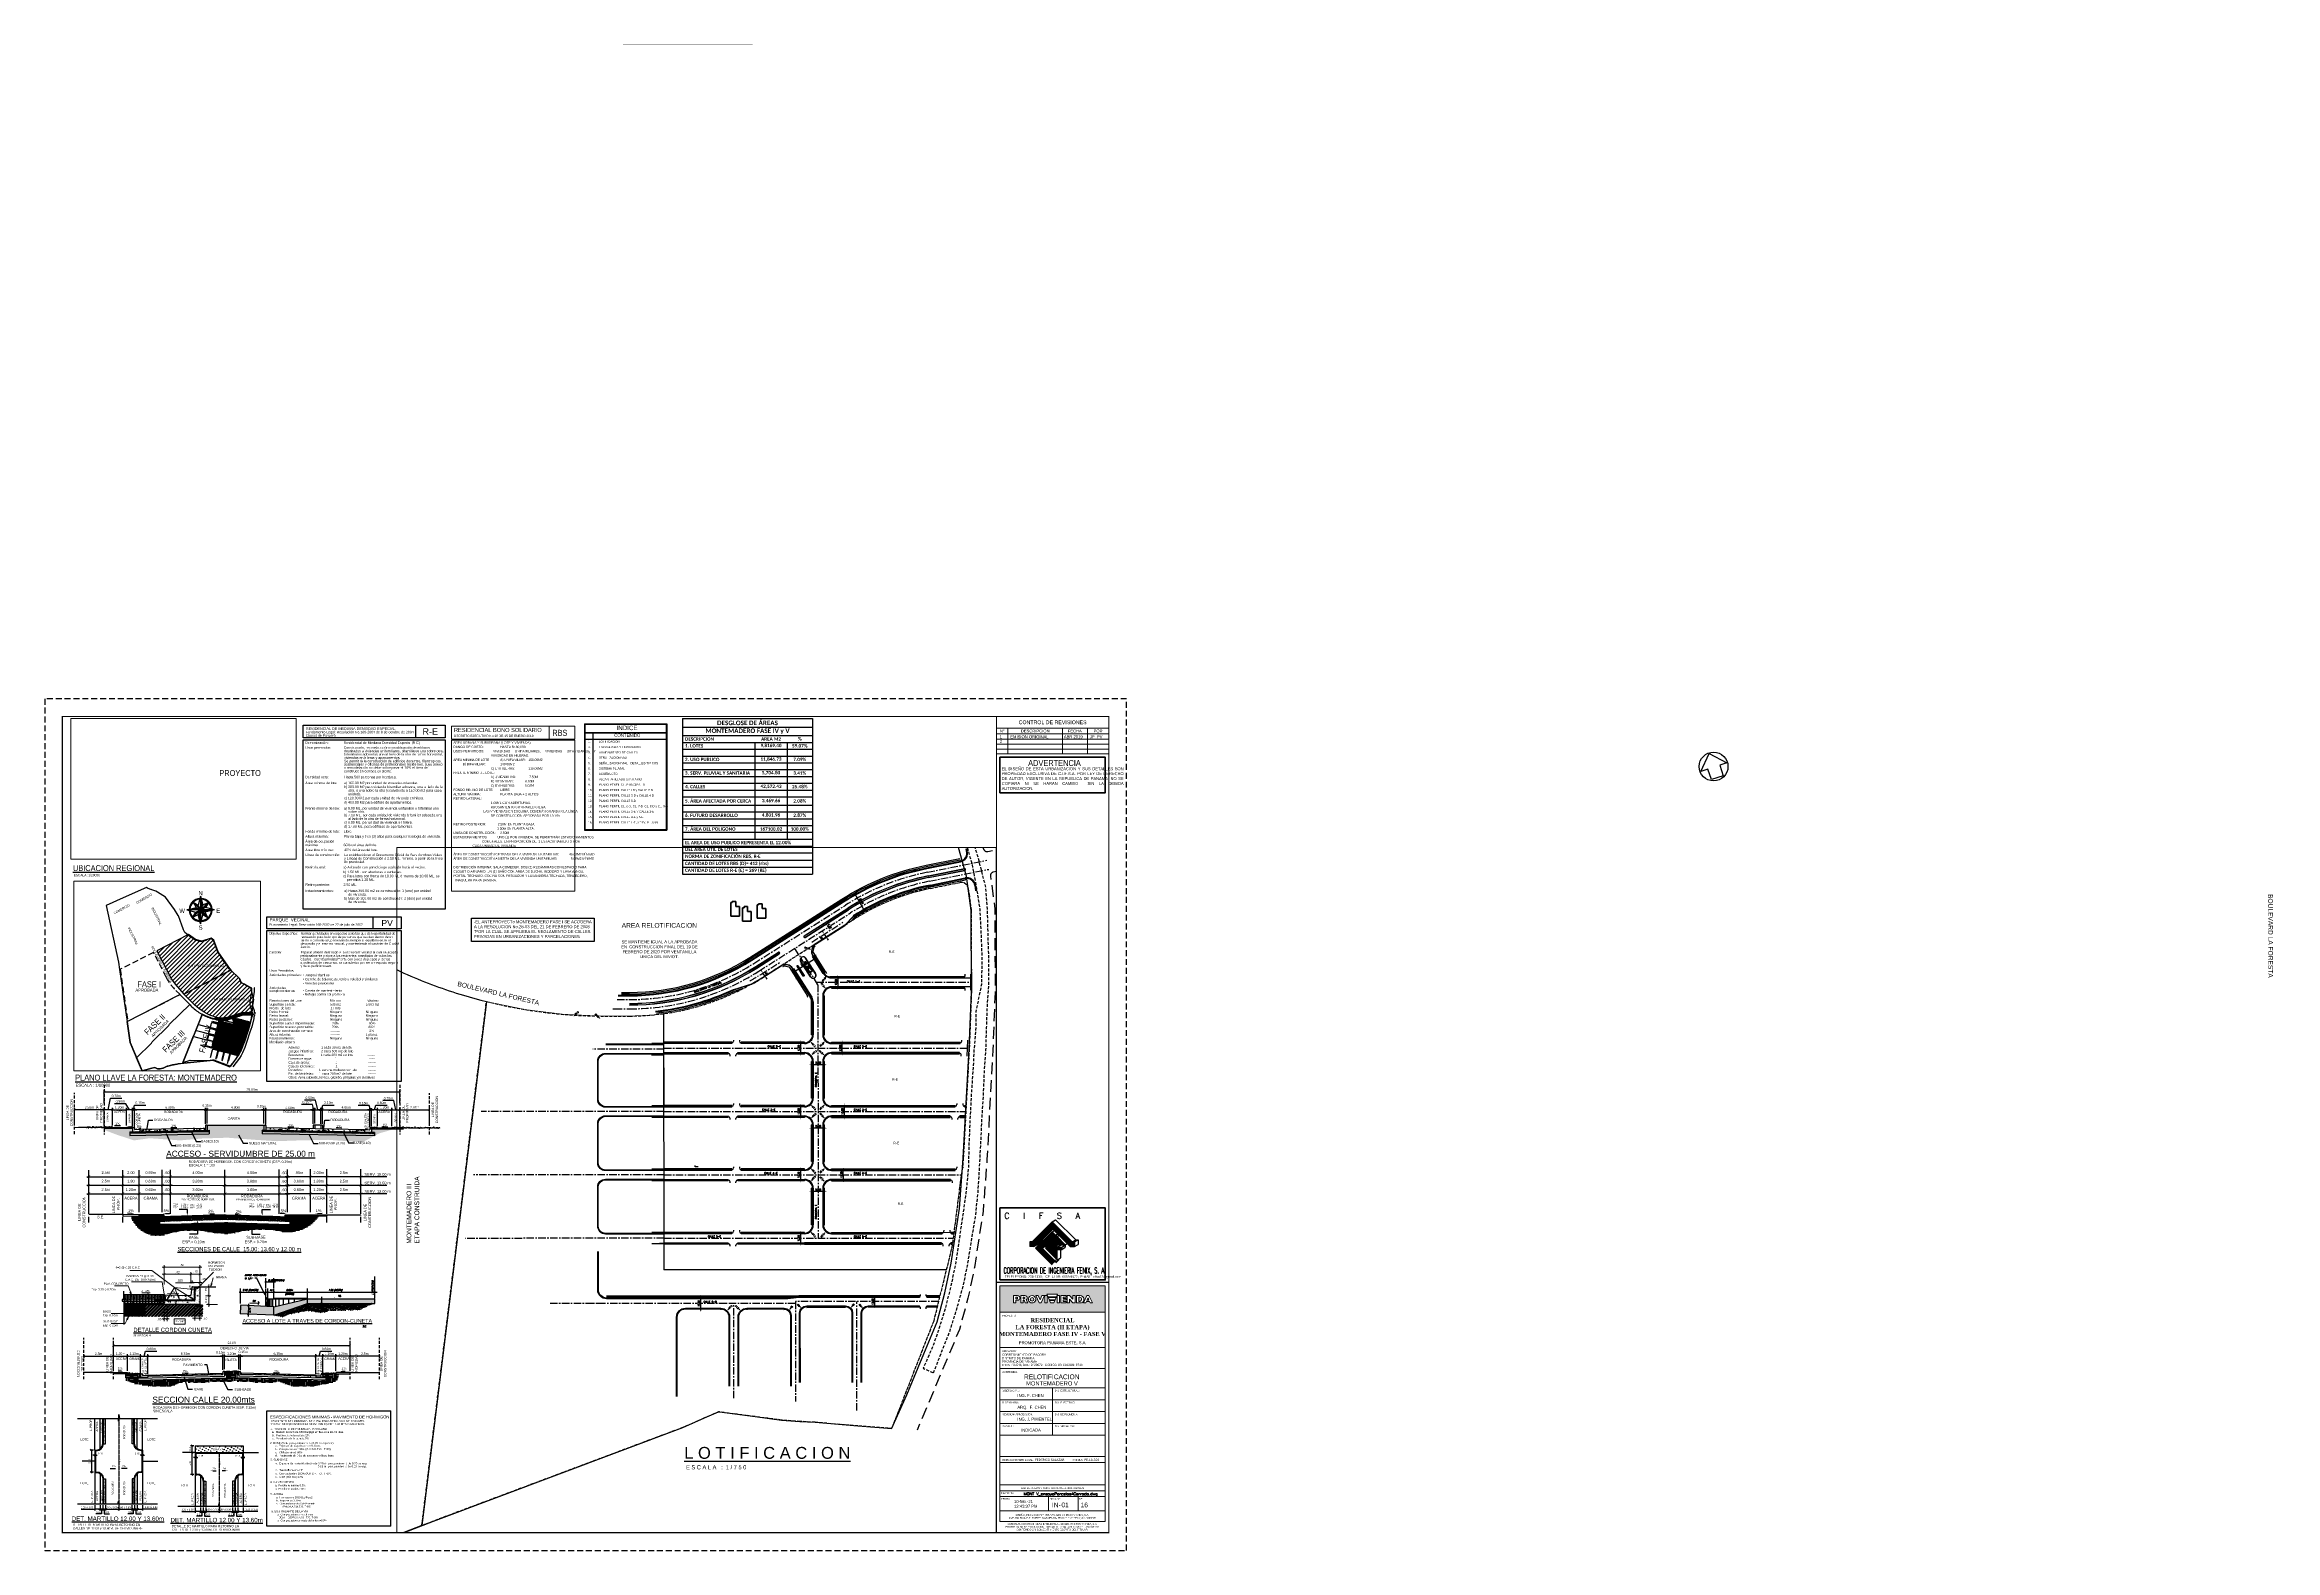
# Paper-space layout 'LOTIFICACION (2)' of a CAD drawing. Header units: metres. Extents: x 2294 to 4180, y 3 to 1276.
# The model-space entities are those that its viewports show. They can reach past a viewport. Long polylines and large blocks are cut down to what shows.
import ezdxf
from ezdxf.enums import TextEntityAlignment as Align

# ---------------------------------------------------------------- set-up
doc = ezdxf.new("R2010")
doc.units = ezdxf.units.M
doc.set_wipeout_variables(frame=1)
for name, pattern in [('ACAD_ISO10W100', [18, 12, -3, 0, -3]), ('CENTER', [2, 1.25, -0.25, 0.25, -0.25]), ('Dash', [0.006, 0.003, -0.003]), ('DASHED', [0.75, 0.5, -0.25]), ('DASHED2', [0.375, 0.25, -0.125]), ('HIDDEN', [0.375, 0.25, -0.125]), ('Overhead', [0.003969, 0.002381, -0.001587]), ('PHANTOM', [2.5, 1.25, -0.25, 0.25, -0.25, 0.25, -0.25]), ('XR PLANTA NIVEL 100$0$CPARK-base-columnas-TORRE$0$HIDDEN', [0.375, 0.25, -0.125])]:
    doc.linetypes.add(name, pattern=pattern)
for name, color, linetype in [('008-MONTEMADERO FASE IV Y V$0$C-CALLE-ACERA', 8, 'Continuous'), ('0_HUELLA MAYA 3R', 7, 'Continuous'), ('0_HUELLAS CASAS CASTILLA', 1, 'Continuous'), ('0_NUMERO DE LOTE FASE V', 3, 'Continuous'), ('0_Rampa Lotes', 8, 'Continuous'), ('_POLIGONO-FASE II-III', 7, 'Continuous'), ('A-BLDG', 7, 'Continuous'), ('A-FLOR-LEVL', 1, 'Continuous'), ('A-GLAZ-PHRT', 1, 'Continuous'), ('A-GRANADA', 7, 'Continuous'), ('A-SECT-FINE', 1, 'Continuous'), ('A-WALL-HEAD', 1, 'Continuous'), ('C-CALLE-ACERA', 8, 'Continuous'), ('C-CALLE-BORDE', 7, 'Continuous'), ('C-CALLE-CORDON', 8, 'Continuous'), ('C-CALLE-DIM', 5, 'Continuous'), ('C-CALLE-EJE', 160, 'CENTER'), ('C-CALLE-RGIRO', 8, 'Continuous'), ('C-CALLE-TEXTO-PLAN', 1, 'Continuous'), ('C-CALLES-NOMBRE', 2, 'Continuous'), ('C-DETALLES-CALLES', 7, 'Continuous'), ('C-DETALLES-TITULOS', 6, 'Continuous'), ('C-LOTE', 2, 'Continuous'), ('C-LOTE-LINEA', 230, 'Continuous'), ('C-POLIG-MACRO', 6, 'Continuous'), ('C-PROP', 7, 'Continuous'), ('CALLES-CENTRO', 2, 'CENTER'), ('DETALLE-CALZADA', 7, 'Continuous'), ('edsa-dims', 3, 'Continuous'), ('FR_ANTE', 1, 'Continuous'), ('FR_DT-VD', 1, 'HIDDEN'), ('FR_MURO', 1, 'Continuous'), ('G-ANNO-DIMS', 1, 'Continuous'), ('G-ANNO-FORMATO', 10, 'Continuous'), ('G-ANNO-HATCH', 251, 'Continuous'), ('G-ANNO-MARK', 1, 'Continuous'), ('G-ANNO-MSYMB', 7, 'Continuous'), ('G-ANNO-NPLT', 7, 'Continuous'), ('G-ANNO-TABL', 1, 'Continuous'), ('G-ANNO-TITL', 6, 'Continuous'), ('G-MARCO-TEXT', 1, 'Continuous'), ('G-Poligono efectivo', 40, 'Continuous'), ('HATCH', 8, 'Continuous'), ('L-edsa-vp', 11, 'Continuous'), ('MARCO', 1, 'Continuous'), ('NORMAS', 7, 'Continuous'), ('P-SANR-EQPM', 1, 'Continuous'), ('POLIGONO EFECTIVO FIII', 6, 'Continuous'), ('RODADURA', 2, 'Continuous'), ('Shbd-Ext', 7, 'HIDDEN'), ('TEXTO_SECCIONES', 2, 'Continuous')]:
    doc.layers.add(name, color=color, linetype=linetype)
for name, color, linetype, lineweight in [('A-AREA', 250, 'Dash', 9), ('A-AREA-BNDY', 1, 'Continuous', 50), ('A-COLS', 52, 'Continuous', 9), ('A-DETL-GENF', 92, 'Continuous', 9), ('A-DETL-MEDM', 33, 'Continuous', 18), ('A-DETL-THIN', 1, 'Continuous', 9), ('A-FLOR', 250, 'Continuous', 9), ('A-GENM', 13, 'Continuous', 9), ('A-GLAZ', 151, 'Continuous', 9), ('A-GLAZ-CURT', 52, 'Continuous', 9), ('A-WALL', 250, 'Continuous', 9), ('A-WALL-PATT', 250, 'Continuous', 25), ('Accesorios de tuberías', 7, 'Continuous', 13), ('Aparatos sanitarios', 8, 'Continuous', 13), ('Bordes comunes', 7, 'Continuous', 13), ('Elementos de detalle', 7, 'Continuous', 13), ('Equipos especializados', 8, 'Continuous', 13), ('FR_DT', 1, 'HIDDEN', 0), ('G-ANNO-SCHD', 7, 'Continuous', 30), ('G-ANNO-TEXT', 2, 'Continuous', 9), ('G-ANNO-TTLB', 7, 'Continuous', 13), ('G-ANNO-TTLB-THIN', 7, 'Continuous', 18), ('G-IMPT', 8, 'Continuous', 9), ('I-WALL', 2, 'Continuous', 35), ('Líneas ocultas', 7, 'HIDDEN', 13), ('Medium Lines', 10, 'Continuous', 18), ('Modelos genéricos', 7, 'Continuous', 13), ('Muebles de obra', 8, 'Continuous', 13), ('Muros', 7, 'Continuous', 13), ('Overhead', 7, 'Overhead', 13), ('P-PIPE', 250, 'Continuous', 9), ('P-SANR-FIXT', 250, 'Continuous', 9), ('Patrón de corte', 7, 'Continuous', 13), ('Pilares estructurales', 7, 'Continuous', 25), ('Plan Swing', 7, 'HIDDEN', 13), ('Puertas', 7, 'Continuous', 13), ('Q-CASE', 31, 'Continuous', 9), ('Q-SPCQ', 91, 'Continuous', 9), ('S-COLS', 6, 'Continuous', 25), ('Suelos', 7, 'Continuous', 9), ('Ventanas', 7, 'Continuous', 13), ('X1$0$A-FLOR', 250, 'Continuous', 9), ('X2$0$A-FLOR', 250, 'Continuous', 9)]:
    doc.layers.add(name, color=color, linetype=linetype, lineweight=lineweight)
doc.styles.add('$1$North Arrow Text', font='', dxfattribs={"height": 0.1})
doc.styles.add('ARIAL', font='arial.ttf')
doc.styles.add('Arial_1', font='arial.ttf', dxfattribs={"height": 0.3})
doc.styles.add('Arial_2', font='arial.ttf', dxfattribs={"width": 0.8, "height": 0.15})
doc.styles.add('Arial_B', font='', dxfattribs={"width": 0.8, "height": 0.5})
doc.styles.add('C-TEXTO-GEN', font='romans.shx', dxfattribs={"width": 0.9, "oblique": 20})
doc.styles.add('DATOS', font='arial.ttf')
doc.styles.add('ESTANDAR', font='romans.shx')
doc.styles.add('ESTANDAR 0.8', font='romans.shx', dxfattribs={"width": 0.8})
doc.styles.add('G-ANNO', font='ARIALN.TTF')
doc.styles.add('LEY-MIN', font='ROMAND.shx', dxfattribs={"height": 0.05})
doc.styles.add('LIO', font='ROMAND.SHX', dxfattribs={"height": 1})
doc.styles.add('NORMAS TEXT', font='arial.ttf')
doc.styles.add('NOTAS 100', font='arial.ttf', dxfattribs={"height": 0.2})
doc.styles.get("Standard").update_dxf_attribs({"font": 'simplex.shx'})
doc.styles.add('TITULO', font='arial.ttf', dxfattribs={"height": 8})
doc.styles.get('$1$North Arrow Text').set_extended_font_data('Bodoni MT')
doc.styles.get('Arial_B').set_extended_font_data('Arial', bold=True)
doc.dimstyles.new('ACOT-DET_100', dxfattribs={"dimscale": 0, "dimtxt": 2, "dimasz": 2, "dimexe": 1.5, "dimexo": 1.5, "dimgap": 1, "dimtad": 1, "dimlfac": 0.1, "dimzin": 1, "dimdsep": 46, "dimtxsty": 'ARIAL', "dimblk": 'ARCHTICK', "dimcen": 2.5, "dimclrd": 8, "dimclre": 8, "dimclrt": 1, "dimadec": 0, "dimazin": 0, "dimtfac": 1, "dimtmove": 1, "dimatfit": 3, "dimfxl": 1, "dimarcsym": 0})
doc.dimstyles.new('ACOT-DET_200', dxfattribs={"dimscale": 0, "dimtxt": 2, "dimasz": 2, "dimexe": 1.5, "dimexo": 1.5, "dimgap": 1, "dimtad": 1, "dimlfac": 0.2, "dimzin": 1, "dimdsep": 46, "dimtxsty": 'ARIAL', "dimblk": 'ARCHTICK', "dimcen": 2.5, "dimclrd": 8, "dimclre": 8, "dimclrt": 256, "dimadec": 0, "dimazin": 0, "dimtfac": 1, "dimtmove": 1, "dimatfit": 3, "dimfxl": 1, "dimarcsym": 0})
doc.dimstyles.new('ISO-25', dxfattribs={"dimtxt": 2.5, "dimasz": 2.5, "dimexe": 1.25, "dimexo": 0.625, "dimtad": 1, "dimtxsty": 'Standard', "dimcen": 2.5, "dimadec": 0, "dimazin": 0, "dimtfac": 1, "dimtmove": 0, "dimatfit": 3, "dimfxl": 1, "dimarcsym": 0})
doc.dimstyles.new('R_GIRO', dxfattribs={"dimtxt": 1.2, "dimasz": 1.2, "dimexe": 0.18, "dimexo": 0.0625, "dimgap": 0.09, "dimtad": 0, "dimdec": 1, "dimdsep": 46, "dimtxsty": 'ESTANDAR', "dimcen": 0, "dimclrt": 2, "dimadec": 0, "dimazin": 0, "dimtfac": 1, "dimtdec": 1, "dimtofl": 0, "dimtmove": 0, "dimatfit": 3, "dimfxl": 1, "dimtolj": 1, "dimtzin": 0, "dimarcsym": 0})
doc.dimstyles.new('RGIRO', dxfattribs={"dimtxt": 1.5, "dimasz": 1.5, "dimexe": 0.18, "dimexo": 0.06, "dimgap": 0.9, "dimtad": 1, "dimzin": 0, "dimdsep": 46, "dimtxsty": 'ESTANDAR 0.8', "dimcen": 0, "dimse1": 1, "dimse2": 1, "dimclrd": 9, "dimclre": 1, "dimclrt": 3, "dimadec": 0, "dimazin": 0, "dimtfac": 1, "dimtmove": 2, "dimatfit": 3, "dimfxl": 1, "dimtfill": 1, "dimtolj": 1, "dimtzin": 0, "dimarcsym": 2})
pattern_1 = [(0, (-592735.1317, -969341.6565), (0, 1.905), []), (0, (-592735.1317, -969341.0215), (0, 1.905), [0.635, -0.635]), (0, (-592735.1317, -969340.3865), (0, 1.905), [0.635, -0.635])]
pattern_2 = [(50, (-701.5093, -202.195), (6.376463, -0.557868), [0.66675, -7.33425]), (355, (-701.509, -202.195), (-1.23352, 6.68699), [0.5334, -5.86742]), (100.45144, (-700.978, -202.2413), (5.142944, 6.12912), [0.56665, -6.23316]), (46.1842, (-701.509, -200.417), (9.48777, -1.47148), [1.00012, -11.00137]), (96.6356, (-700.719, -200.539), (8.30914, 8.65991), [0.84998, -9.34975]), (351.1842, (-701.509, -200.417), (8.30914, 8.65991), [0.8001, -8.80109]), (21, (-700.6203, -200.8613), (5.306504, -3.579282), [0.66675, -7.33425]), (326, (-700.62, -200.8613), (2.16307, 6.44658), [0.5334, -5.8674]), (71.45144, (-700.178, -201.1596), (7.469575, 2.867297), [0.56665, -6.23315]), (37.5, (-701.5093, -202.1948), (0.108101, 2.9594264), [0, -5.79628, 0, -5.9563, 0, -5.889625]), (7.5, (-701.5093, -202.1948), (2.338688, 3.50632), [0, -3.39598, 0, -5.66293, 0, -2.244725]), (327.5, (-703.4917, -202.1948), (4.745671, -0.200506), [0, -2.2225, 0, -6.9342, 0, -9.20115]), (317.5, (-704.3807, -202.195), (5.184521, 0.889927), [0, -2.88925, 0, -4.60502, 0, -6.53415])]
pattern_3 = [(50, (-1739.4174, -1449.16), (6.376463, -0.557868), [0.66675, -7.33425]), (355, (-1739.4174, -1449.16), (-1.23352, 6.68699), [0.5334, -5.86742]), (100.45144, (-1738.886, -1449.2063), (5.142944, 6.129121), [0.56665, -6.233159]), (46.1842, (-1739.4174, -1447.382), (9.487766, -1.471481), [1.000125, -11.001375]), (96.63556, (-1738.627, -1447.5045), (8.309145, 8.659914), [0.849976, -9.349746]), (351.18415, (-1739.417, -1447.382), (8.309145, 8.659914), [0.8001, -8.80109]), (21, (-1738.5284, -1447.8264), (5.306504, -3.579282), [0.66675, -7.33425]), (326, (-1738.5284, -1447.8264), (2.163071, 6.446579), [0.5334, -5.8674]), (71.45144, (-1738.086, -1448.1246), (7.469575, 2.867297), [0.56665, -6.233148]), (37.5, (-1739.4174, -1449.1599), (0.1081011, 2.9594264), [0, -5.79628, 0, -5.9563, 0, -5.889625]), (7.5, (-1739.4174, -1449.16), (2.338688, 3.50632), [0, -3.39598, 0, -5.66293, 0, -2.244725]), (327.5, (-1741.4, -1449.1599), (4.7456708, -0.200506), [0, -2.2225, 0, -6.9342, 0, -9.20115]), (317.5, (-1742.289, -1449.16), (5.184521, 0.889927), [0, -2.88925, 0, -4.60502, 0, -6.53415])]
pattern_4 = [(359.97778, (-1739.4174, -1449.16), (3.176231, 3.1737684), [3.175, -3.175]), (359.97778, (-1739.417, -1447.9692), (3.176231, 3.1737684), [3.175, -3.175]), (359.97778, (-1739.4165, -1446.7786), (3.176231, 3.1737684), [3.175, -3.175]), (89.97778, (-1739.0195, -1446.382), (-3.1737684, 3.176231), [3.175, -3.175]), (89.97778, (-1737.829, -1446.3823), (-3.1737684, 3.176231), [3.175, -3.175]), (89.97778, (-1736.6382, -1446.3828), (-3.1737684, 3.176231), [3.175, -3.175])]
pattern_5 = [(50, (0, -2e-10), (0.4377585, -0.0383603), [0.046, -0.503]), (355, (0, -2e-10), (-0.0843952, 0.4580987), [0.037, -0.402]), (100.451, (0.036, -0.003), (0.3526759, 0.4199401), [0.039, -0.427]), (46.184, (0, 0.122), (0.650631, -0.1004215), [0.069, -0.754]), (96.636, (0.054, 0.114), (0.5701916, 0.593871), [0.058, -0.641]), (351.184, (0, 0.122), (0.569722, 0.5936975), [0.055, -0.604]), (21, (0.061, 0.091), (0.3642747, -0.2457802), [0.046, -0.503]), (326, (0.061, 0.091), (0.148277, 0.4415778), [0.037, -0.402]), (71.451, (0.091, 0.071), (0.5120483, 0.1963072), [0.039, -0.427]), (37.5, (0, -2e-10), (0.0073758, 0.20229335), [0.02, -0.377, 0.02, -0.388, -0.404]), (37.5, (0, -2e-10), (0.0073758, 0.20229335), [-0.806, 0.02, -0.384]), (7.5, (0, -2e-10), (0.16005034, 0.2399435), [0.02, -0.213, 0.02, -0.368, -0.154]), (7.5, (0, -2e-10), (0.16005034, 0.2399435), [-0.621, 0.02, -0.134]), (327.5, (-0.136, -2e-10), (0.32541622, -0.01404568), [0.02, -0.132, 0.02, -0.455, -0.631]), (327.5, (-0.136, -2e-10), (0.32541622, -0.01404568), [-0.628, 0.02, -0.611]), (317.5, (-0.197, -2e-10), (0.3554815, 0.0608186), [0.02, -0.178, 0.02, -0.296, -0.448]), (317.5, (-0.197, -2e-10), (0.3554815, 0.0608186), [-0.514, 0.02, -0.428])]
pattern_6 = [(140, (365.66153, -24.78184), (0.0383603, 0.4377585), [0.046, -0.503]), (85, (365.66153, -24.78184), (-0.4580987, -0.0843952), [0.037, -0.402]), (190.451, (365.66453, -24.74584), (-0.4199401, 0.3526759), [0.039, -0.427]), (136.184, (365.53953, -24.78184), (0.1004215, 0.650631), [0.069, -0.754]), (186.636, (365.54753, -24.72784), (-0.593871, 0.5701916), [0.058, -0.641]), (81.184, (365.5395, -24.78184), (-0.5936975, 0.569722), [0.055, -0.604]), (111, (365.57053, -24.72084), (0.2457802, 0.3642747), [0.046, -0.503]), (56, (365.57053, -24.72084), (-0.4415778, 0.148277), [0.037, -0.402]), (161.451, (365.59053, -24.69084), (-0.1963072, 0.5120483), [0.039, -0.427]), (127.5, (365.66153, -24.78184), (-0.20229335, 0.0073758), [0.02, -0.377, 0.02, -0.388, -0.404]), (127.5, (365.66153, -24.78184), (-0.20229335, 0.0073758), [-0.806, 0.02, -0.384]), (97.5, (365.66153, -24.78184), (-0.2399435, 0.16005034), [0.02, -0.213, 0.02, -0.368, -0.154]), (97.5, (365.66153, -24.78184), (-0.2399435, 0.16005034), [-0.621, 0.02, -0.134]), (57.5, (365.66153, -24.91784), (0.01404568, 0.32541622), [0.02, -0.132, 0.02, -0.455, -0.631]), (57.5, (365.66153, -24.91784), (0.01404568, 0.32541622), [-0.628, 0.02, -0.611]), (47.5, (365.66153, -24.97884), (-0.0608186, 0.3554815), [0.02, -0.178, 0.02, -0.296, -0.448]), (47.5, (365.66153, -24.97884), (-0.0608186, 0.3554815), [-0.514, 0.02, -0.428])]
pattern_7 = [(140, (365.66153, -75.88184), (0.0383603, 0.4377585), [0.046, -0.503]), (85, (365.66153, -75.88184), (-0.4580987, -0.0843952), [0.037, -0.402]), (190.451, (365.66453, -75.84584), (-0.4199401, 0.3526759), [0.039, -0.427]), (136.184, (365.53953, -75.88184), (0.1004215, 0.650631), [0.069, -0.754]), (186.636, (365.54753, -75.82784), (-0.593871, 0.5701916), [0.058, -0.641]), (81.184, (365.5395, -75.88184), (-0.5936975, 0.569722), [0.055, -0.604]), (111, (365.57053, -75.82084), (0.2457802, 0.3642747), [0.046, -0.503]), (56, (365.57053, -75.82084), (-0.4415778, 0.148277), [0.037, -0.402]), (161.451, (365.59053, -75.79084), (-0.1963072, 0.5120483), [0.039, -0.427]), (127.5, (365.66153, -75.88184), (-0.20229335, 0.0073758), [0.02, -0.377, 0.02, -0.388, -0.404]), (127.5, (365.66153, -75.88184), (-0.20229335, 0.0073758), [-0.806, 0.02, -0.384]), (97.5, (365.66153, -75.88184), (-0.2399435, 0.16005034), [0.02, -0.213, 0.02, -0.368, -0.154]), (97.5, (365.66153, -75.88184), (-0.2399435, 0.16005034), [-0.621, 0.02, -0.134]), (57.5, (365.66153, -76.01784), (0.01404568, 0.32541622), [0.02, -0.132, 0.02, -0.455, -0.631]), (57.5, (365.66153, -76.01784), (0.01404568, 0.32541622), [-0.628, 0.02, -0.611]), (47.5, (365.66153, -76.07884), (-0.0608186, 0.3554815), [0.02, -0.178, 0.02, -0.296, -0.448]), (47.5, (365.66153, -76.07884), (-0.0608186, 0.3554815), [-0.514, 0.02, -0.428])]
pattern_8 = [(50, (446.09203, 928.98815), (0.54643205, -0.04730764), [0.057, -0.629]), (355, (446.09203, 928.98815), (-0.10542865, 0.57337056), [0.046, -0.503]), (100.451, (446.13803, 928.98415), (0.44095467, 0.52570807), [0.049, -0.534]), (46.184, (446.092, 929.14015), (0.8131228, -0.12606074), [0.086, -0.943]), (96.636, (446.16, 929.13015), (0.71199454, 0.7422518), [0.073, -0.801]), (351.184, (446.092, 929.14015), (0.7122292, 0.742616), [0.069, -0.754]), (21, (446.16803, 929.10215), (0.45498504, -0.3062917), [0.057, -0.629]), (326, (446.16803, 929.10215), (0.1857656, 0.55259402), [0.046, -0.503]), (71.451, (446.20603, 929.07715), (0.64053598, 0.24601557), [0.049, -0.534]), (37.5, (446.09203, 928.98815), (0.009206, 0.254116606), [0.025, -0.472, 0.025, -0.485, -0.505]), (37.5, (446.09203, 928.98815), (0.009206, 0.254116606), [-1.007, 0.025, -0.48]), (7.5, (446.09203, 928.98815), (0.20046075, 0.300738236), [0.025, -0.266, 0.025, -0.46, -0.192]), (7.5, (446.09203, 928.98815), (0.20046075, 0.300738236), [-0.776, 0.025, -0.167]), (327.5, (445.92203, 928.98815), (0.40648291, -0.017077607), [0.025, -0.165, 0.025, -0.569, -0.789]), (327.5, (445.92203, 928.98815), (0.40648291, -0.017077607), [-0.785, 0.025, -0.764]), (317.5, (445.84603, 928.98815), (0.44399866, 0.07600783), [0.025, -0.223, 0.025, -0.37, -0.56]), (317.5, (445.84603, 928.98815), (0.44399866, 0.07600783), [-0.642, 0.025, -0.535])]

# ---------------------------------------------------------------- blocks, each defined once
blk = doc.blocks.new('_ArchTick')
at = {"color": 0, "linetype": 'ByBlock', "const_width": 0.15}
blk.add_lwpolyline([(-0.5, -0.5), (0.5, 0.5)], dxfattribs=at)
blk = doc.blocks.new('_OPEN')
at = {"color": 0, "linetype": 'ByBlock'}
for p, q in [((-1, 0.17), (0, 0)), ((0, 0), (-1, -0.17)), ((0, 0), (-1, 0))]:
    blk.add_line(p, q, dxfattribs=at)
blk = doc.blocks.new('*X87')
at = {"color": 0}
for p, q in [((1.578, 2.398), (1.578, 2.398)), ((1.584, 2.374), (1.584, 2.374)), ((1.584, 2.302), (1.584, 2.302)), ((1.585, 2.425), (1.585, 2.425)), ((1.585, 2.349), (1.585, 2.349)), ((1.587, 2.396), (1.587, 2.396)), ((1.589, 2.442), (1.589, 2.442)), ((1.593, 2.408), (1.593, 2.408)), ((1.598, 2.314), (1.598, 2.314)), ((1.6, 2.326), (1.6, 2.326)), ((1.602, 2.311), (1.612, 2.315)), ((1.602, 2.311), (1.609, 2.306)), ((1.608, 2.379), (1.608, 2.379)), ((1.609, 2.306), (1.612, 2.315)), ((1.621, 2.43), (1.621, 2.43)), ((1.623, 2.448), (1.63, 2.456)), ((1.623, 2.448), (1.631, 2.447)), ((1.625, 2.323), (1.625, 2.323)), ((1.626, 2.377), (1.626, 2.377)), ((1.627, 2.439), (1.638, 2.45)), ((1.627, 2.439), (1.639, 2.437)), ((1.631, 2.447), (1.63, 2.456)), ((1.636, 2.413), (1.646, 2.416)), ((1.636, 2.413), (1.643, 2.408)), ((1.637, 2.381), (1.637, 2.381)), ((1.639, 2.437), (1.638, 2.45)), ((1.643, 2.408), (1.646, 2.416)), ((1.643, 2.343), (1.649, 2.351)), ((1.643, 2.343), (1.651, 2.342)), ((1.645, 2.28), (1.656, 2.291)), ((1.645, 2.28), (1.658, 2.278)), ((1.651, 2.342), (1.649, 2.351)), ((1.651, 2.283), (1.651, 2.283)), ((1.653, 2.394), (1.653, 2.394)), ((1.653, 2.265), (1.653, 2.265)), ((1.654, 2.311), (1.654, 2.311)), ((1.656, 2.358), (1.656, 2.358)), ((1.658, 2.278), (1.656, 2.291)), ((1.658, 2.405), (1.658, 2.405)), ((1.66, 2.451), (1.66, 2.451)), ((1.674, 2.437), (1.674, 2.437)), ((1.674, 2.422), (1.674, 2.422)), ((1.68, 2.466), (1.68, 2.466)), ((1.68, 2.328), (1.68, 2.328)), ((1.683, 2.376), (1.683, 2.376)), ((1.687, 2.287), (1.687, 2.287)), ((1.688, 2.338), (1.688, 2.338)), ((1.7, 2.32), (1.7, 2.32)), ((1.708, 2.391), (1.708, 2.391)), ((1.72, 2.356), (1.723, 2.357)), ((1.72, 2.356), (1.723, 2.354)), ((1.723, 2.342), (1.723, 2.342)), ((1.726, 2.275), (1.726, 2.275)), ((1.727, 2.322), (1.727, 2.322)), ((1.74, 2.294), (1.74, 2.294)), ((1.775, 2.317), (1.775, 2.317)), ((1.795, 2.256), (1.806, 2.268)), ((1.797, 2.285), (1.797, 2.285)), ((1.803, 2.3), (1.813, 2.304)), ((1.803, 2.3), (1.81, 2.295)), ((1.807, 2.254), (1.806, 2.268)), ((1.81, 2.295), (1.813, 2.304)), ((1.828, 2.306), (1.828, 2.306)), ((1.837, 2.272), (1.837, 2.272)), ((1.849, 2.314), (1.849, 2.314)), ((1.863, 2.31), (1.863, 2.31)), ((1.868, 2.294), (1.868, 2.294)), ((1.916, 2.317), (1.916, 2.317)), ((1.919, 2.286), (1.919, 2.286)), ((1.924, 2.311), (1.924, 2.311)), ((1.941, 2.305), (1.941, 2.305)), ((1.944, 2.317), (1.95, 2.324)), ((1.944, 2.317), (1.952, 2.316)), ((1.952, 2.316), (1.951, 2.324)), ((1.968, 2.274), (1.968, 2.274)), ((1.999, 2.307), (1.999, 2.307)), ((2, 2.3), (2, 2.3)), ((2.003, 2.278), (2.003, 2.278)), ((2.005, 2.289), (2.014, 2.292)), ((2.005, 2.289), (2.012, 2.284)), ((2.011, 2.268), (2.011, 2.268)), ((2.012, 2.284), (2.014, 2.292)), ((2.013, 2.314), (2.013, 2.314)), ((2.034, 2.27), (2.034, 2.27)), ((2.044, 2.308), (2.051, 2.316)), ((2.044, 2.308), (2.053, 2.307)), ((2.053, 2.307), (2.051, 2.316)), ((2.056, 2.285), (2.056, 2.285)), ((2.074, 2.304), (2.074, 2.304)), ((2.082, 2.314), (2.082, 2.314)), ((2.082, 2.277), (2.082, 2.277)), ((2.083, 2.323), (2.083, 2.323)), ((2.116, 2.284), (2.116, 2.284)), ((2.128, 2.33), (2.129, 2.329)), ((2.129, 2.329), (2.13, 2.33)), ((2.144, 2.297), (2.144, 2.297)), ((2.145, 2.299), (2.151, 2.307)), ((2.145, 2.299), (2.153, 2.298)), ((2.148, 2.301), (2.148, 2.301)), ((2.153, 2.298), (2.151, 2.307)), ((2.154, 2.287), (2.154, 2.287)), ((2.179, 2.302), (2.179, 2.302)), ((2.197, 2.298), (2.197, 2.298)), ((2.206, 2.277), (2.216, 2.281)), ((2.206, 2.277), (2.213, 2.273)), ((2.213, 2.273), (2.216, 2.281)), ((2.223, 2.298), (2.223, 2.298)), ((2.226, 2.297), (2.226, 2.297)), ((2.232, 2.309), (2.232, 2.309)), ((2.245, 2.29), (2.252, 2.298)), ((2.245, 2.29), (2.253, 2.289)), ((2.253, 2.289), (2.252, 2.298)), ((2.279, 2.312), (2.279, 2.312)), ((2.284, 2.265), (2.284, 2.265)), ((2.297, 2.306), (2.297, 2.306)), ((2.298, 2.295), (2.298, 2.295)), ((2.319, 2.27), (2.319, 2.27)), ((2.321, 2.32), (2.321, 2.32)), ((2.323, 2.323), (2.333, 2.326)), ((2.323, 2.323), (2.33, 2.318)), ((2.33, 2.318), (2.333, 2.326)), ((2.332, 2.263), (2.332, 2.263)), ((2.345, 2.281), (2.352, 2.289)), ((2.345, 2.281), (2.354, 2.281)), ((2.354, 2.281), (2.352, 2.289)), ((2.356, 2.325), (2.356, 2.325)), ((2.361, 2.326), (2.361, 2.326)), ((2.368, 2.27), (2.368, 2.27)), ((2.37, 2.317), (2.37, 2.317)), ((2.372, 2.277), (2.372, 2.277)), ((2.373, 2.292), (2.373, 2.292)), ((2.374, 2.323), (2.382, 2.331)), ((2.374, 2.323), (2.386, 2.321)), ((2.386, 2.321), (2.385, 2.331)), ((2.407, 2.266), (2.417, 2.27)), ((2.407, 2.266), (2.414, 2.262)), ((2.414, 2.277), (2.414, 2.277)), ((2.414, 2.262), (2.417, 2.27)), ((2.44, 2.28), (2.44, 2.28)), ((2.442, 2.327), (2.442, 2.327)), ((2.446, 2.273), (2.453, 2.281)), ((2.446, 2.273), (2.454, 2.272)), ((2.447, 2.288), (2.447, 2.288)), ((2.454, 2.272), (2.453, 2.281)), ((2.46, 2.288), (2.46, 2.288)), ((2.495, 2.293), (2.495, 2.293)), ((2.496, 2.291), (2.496, 2.291)), ((2.511, 2.289), (2.511, 2.289)), ((2.522, 2.285), (2.522, 2.285)), ((2.523, 2.3), (2.534, 2.311)), ((2.523, 2.3), (2.536, 2.298)), ((2.525, 2.311), (2.534, 2.315)), ((2.525, 2.311), (2.532, 2.307)), ((2.532, 2.307), (2.534, 2.315)), ((2.536, 2.298), (2.534, 2.311)), ((2.546, 2.264), (2.553, 2.272)), ((2.546, 2.264), (2.555, 2.263)), ((2.548, 2.3), (2.548, 2.3)), ((2.555, 2.263), (2.553, 2.272)), ((2.577, 2.305), (2.577, 2.305)), ((2.583, 2.299), (2.583, 2.299)), ((2.597, 2.282), (2.597, 2.282)), ((2.637, 2.312), (2.637, 2.312)), ((2.647, 2.255), (2.653, 2.263)), ((2.655, 2.254), (2.653, 2.263)), ((2.654, 2.263), (2.654, 2.263)), ((2.655, 2.309), (2.655, 2.309)), ((2.659, 2.319), (2.659, 2.319)), ((2.672, 2.316), (2.672, 2.316)), ((2.672, 2.279), (2.672, 2.279)), ((2.673, 2.277), (2.684, 2.288)), ((2.673, 2.277), (2.685, 2.275)), ((2.685, 2.275), (2.684, 2.288)), ((2.688, 2.268), (2.688, 2.268)), ((2.724, 2.272), (2.724, 2.272)), ((2.725, 2.323), (2.725, 2.323)), ((2.726, 2.318), (2.726, 2.318)), ((2.726, 2.3), (2.736, 2.304)), ((2.726, 2.3), (2.733, 2.296)), ((2.729, 2.331), (2.729, 2.331)), ((2.733, 2.296), (2.736, 2.304)), ((2.746, 2.276), (2.746, 2.276)), ((2.776, 2.28), (2.776, 2.28)), ((2.797, 2.282), (2.797, 2.282)), ((2.799, 2.329), (2.799, 2.329)), ((2.804, 2.328), (2.804, 2.328)), ((2.811, 2.284), (2.811, 2.284)), ((2.817, 2.263), (2.817, 2.263)), ((2.821, 2.273), (2.821, 2.273)), ((2.822, 2.254), (2.833, 2.265)), ((2.835, 2.252), (2.833, 2.265)), ((1.574, 2.212), (1.578, 2.213)), ((1.574, 2.206), (1.575, 2.205)), ((1.575, 2.205), (1.578, 2.213)), ((1.578, 2.172), (1.578, 2.172)), ((1.58, 2.209), (1.58, 2.209)), ((1.582, 2.256), (1.582, 2.256)), ((1.592, 2.23), (1.592, 2.23)), ((1.598, 2.252), (1.598, 2.252)), ((1.613, 2.177), (1.613, 2.177)), ((1.615, 2.227), (1.615, 2.227)), ((1.626, 2.2), (1.626, 2.2)), ((1.628, 2.233), (1.628, 2.233)), ((1.645, 2.177), (1.645, 2.177)), ((1.649, 2.172), (1.649, 2.172)), ((1.65, 2.232), (1.65, 2.232)), ((1.651, 2.218), (1.651, 2.218)), ((1.662, 2.238), (1.669, 2.246)), ((1.662, 2.238), (1.67, 2.237)), ((1.666, 2.184), (1.666, 2.184)), ((1.67, 2.237), (1.669, 2.246)), ((1.673, 2.249), (1.673, 2.249)), ((1.674, 2.244), (1.674, 2.244)), ((1.686, 2.255), (1.696, 2.259)), ((1.686, 2.255), (1.693, 2.25)), ((1.693, 2.25), (1.696, 2.259)), ((1.702, 2.23), (1.702, 2.23)), ((1.703, 2.239), (1.703, 2.239)), ((1.707, 2.214), (1.707, 2.214)), ((1.72, 2.174), (1.72, 2.174)), ((1.722, 2.182), (1.722, 2.182)), ((1.724, 2.229), (1.724, 2.229)), ((1.747, 2.245), (1.747, 2.245)), ((1.754, 2.195), (1.754, 2.195)), ((1.756, 2.258), (1.756, 2.258)), ((1.762, 2.229), (1.769, 2.237)), ((1.762, 2.229), (1.771, 2.228)), ((1.771, 2.228), (1.769, 2.237)), ((1.769, 2.198), (1.779, 2.202)), ((1.769, 2.198), (1.776, 2.194)), ((1.776, 2.194), (1.779, 2.202)), ((1.777, 2.227), (1.777, 2.227)), ((1.789, 2.228), (1.789, 2.228)), ((1.789, 2.2), (1.789, 2.2)), ((1.791, 2.251), (1.791, 2.251)), ((1.794, 2.192), (1.794, 2.192)), ((1.794, 2.171), (1.794, 2.171)), ((1.795, 2.256), (1.807, 2.254)), ((1.796, 2.239), (1.796, 2.239)), ((1.822, 2.242), (1.822, 2.242)), ((1.826, 2.255), (1.826, 2.255)), ((1.842, 2.207), (1.842, 2.207)), ((1.843, 2.179), (1.843, 2.179)), ((1.852, 2.223), (1.852, 2.223)), ((1.863, 2.22), (1.87, 2.228)), ((1.863, 2.22), (1.871, 2.219)), ((1.865, 2.201), (1.865, 2.201)), ((1.866, 2.248), (1.866, 2.248)), ((1.869, 2.168), (1.869, 2.168)), ((1.871, 2.219), (1.87, 2.228)), ((1.871, 2.242), (1.871, 2.242)), ((1.879, 2.262), (1.879, 2.262)), ((1.887, 2.244), (1.897, 2.247)), ((1.887, 2.244), (1.894, 2.239)), ((1.894, 2.239), (1.897, 2.247)), ((1.897, 2.239), (1.897, 2.239)), ((1.924, 2.193), (1.924, 2.193)), ((1.926, 2.22), (1.926, 2.22)), ((1.929, 2.168), (1.929, 2.168)), ((1.931, 2.219), (1.931, 2.219)), ((1.937, 2.211), (1.937, 2.211)), ((1.939, 2.258), (1.939, 2.258)), ((1.944, 2.233), (1.955, 2.245)), ((1.944, 2.233), (1.957, 2.231)), ((1.952, 2.256), (1.952, 2.256)), ((1.957, 2.231), (1.955, 2.245)), ((1.963, 2.211), (1.97, 2.219)), ((1.963, 2.211), (1.972, 2.21)), ((1.966, 2.223), (1.966, 2.223)), ((1.972, 2.21), (1.97, 2.219)), ((1.971, 2.187), (1.98, 2.191)), ((1.971, 2.187), (1.978, 2.182)), ((1.972, 2.236), (1.972, 2.236)), ((1.978, 2.182), (1.98, 2.191)), ((1.982, 2.175), (1.982, 2.175)), ((2.001, 2.217), (2.001, 2.217)), ((2.006, 2.207), (2.006, 2.207)), ((2.008, 2.175), (2.008, 2.175)), ((2.009, 2.221), (2.009, 2.221)), ((2.019, 2.23), (2.019, 2.23)), ((2.046, 2.233), (2.046, 2.233)), ((2.064, 2.202), (2.07, 2.21)), ((2.064, 2.202), (2.072, 2.202)), ((2.072, 2.202), (2.07, 2.21)), ((2.07, 2.187), (2.07, 2.187)), ((2.076, 2.214), (2.076, 2.214)), ((2.078, 2.184), (2.078, 2.184)), ((2.08, 2.23), (2.08, 2.23)), ((2.087, 2.221), (2.087, 2.221)), ((2.088, 2.232), (2.098, 2.236)), ((2.088, 2.232), (2.095, 2.228)), ((2.094, 2.21), (2.105, 2.221)), ((2.094, 2.21), (2.106, 2.208)), ((2.095, 2.228), (2.098, 2.236)), ((2.106, 2.208), (2.105, 2.221)), ((2.105, 2.191), (2.105, 2.191)), ((2.107, 2.242), (2.107, 2.242)), ((2.121, 2.23), (2.121, 2.23)), ((2.142, 2.246), (2.142, 2.246)), ((2.151, 2.211), (2.151, 2.211)), ((2.151, 2.194), (2.151, 2.194)), ((2.153, 2.241), (2.153, 2.241)), ((2.159, 2.198), (2.159, 2.198)), ((2.164, 2.194), (2.171, 2.202)), ((2.164, 2.194), (2.172, 2.193)), ((2.169, 2.235), (2.169, 2.235)), ((2.172, 2.193), (2.171, 2.202)), ((2.172, 2.176), (2.182, 2.18)), ((2.172, 2.176), (2.179, 2.171)), ((2.179, 2.171), (2.182, 2.18)), ((2.195, 2.253), (2.195, 2.253)), ((2.196, 2.226), (2.196, 2.226)), ((2.223, 2.204), (2.223, 2.204)), ((2.225, 2.251), (2.225, 2.251)), ((2.225, 2.208), (2.225, 2.208)), ((2.243, 2.187), (2.254, 2.198)), ((2.243, 2.187), (2.256, 2.185)), ((2.247, 2.21), (2.247, 2.21)), ((2.251, 2.249), (2.251, 2.249)), ((2.256, 2.185), (2.254, 2.198)), ((2.264, 2.185), (2.271, 2.193)), ((2.264, 2.185), (2.273, 2.184)), ((2.271, 2.223), (2.271, 2.223)), ((2.273, 2.184), (2.271, 2.193)), ((2.282, 2.214), (2.282, 2.214)), ((2.289, 2.221), (2.299, 2.225)), ((2.289, 2.221), (2.296, 2.216)), ((2.292, 2.166), (2.292, 2.166)), ((2.294, 2.213), (2.294, 2.213)), ((2.295, 2.26), (2.295, 2.26)), ((2.296, 2.216), (2.299, 2.225)), ((2.3, 2.204), (2.3, 2.204)), ((2.327, 2.179), (2.327, 2.179)), ((2.335, 2.221), (2.335, 2.221)), ((2.345, 2.22), (2.345, 2.22)), ((2.365, 2.176), (2.372, 2.184)), ((2.365, 2.177), (2.365, 2.177)), ((2.365, 2.176), (2.373, 2.175)), ((2.366, 2.223), (2.366, 2.223)), ((2.373, 2.175), (2.372, 2.184)), ((2.375, 2.201), (2.375, 2.201)), ((2.377, 2.166), (2.383, 2.169)), ((2.382, 2.166), (2.383, 2.169)), ((2.387, 2.178), (2.387, 2.178)), ((2.395, 2.166), (2.403, 2.175)), ((2.404, 2.166), (2.403, 2.175)), ((2.408, 2.193), (2.408, 2.193)), ((2.42, 2.217), (2.42, 2.217)), ((2.422, 2.182), (2.422, 2.182)), ((2.423, 2.233), (2.423, 2.233)), ((2.437, 2.187), (2.437, 2.187)), ((2.438, 2.233), (2.438, 2.233)), ((2.45, 2.198), (2.45, 2.198)), ((2.458, 2.238), (2.458, 2.238)), ((2.465, 2.167), (2.472, 2.175)), ((2.465, 2.167), (2.474, 2.167)), ((2.474, 2.167), (2.472, 2.175)), ((2.475, 2.189), (2.475, 2.189)), ((2.49, 2.207), (2.49, 2.207)), ((2.491, 2.21), (2.5, 2.214)), ((2.491, 2.21), (2.498, 2.205)), ((2.495, 2.214), (2.495, 2.214)), ((2.498, 2.205), (2.5, 2.214)), ((2.507, 2.196), (2.507, 2.196)), ((2.509, 2.242), (2.509, 2.242)), ((2.511, 2.245), (2.511, 2.245)), ((2.523, 2.177), (2.523, 2.177)), ((2.524, 2.195), (2.524, 2.195)), ((2.563, 2.201), (2.563, 2.201)), ((2.57, 2.211), (2.57, 2.211)), ((2.572, 2.221), (2.572, 2.221)), ((2.572, 2.166), (2.572, 2.167)), ((2.573, 2.166), (2.572, 2.167)), ((2.58, 2.206), (2.58, 2.206)), ((2.582, 2.253), (2.582, 2.253)), ((2.598, 2.206), (2.598, 2.206)), ((2.599, 2.192), (2.599, 2.192)), ((2.6, 2.256), (2.6, 2.256)), ((2.605, 2.191), (2.605, 2.191)), ((2.608, 2.255), (2.618, 2.259)), ((2.608, 2.255), (2.615, 2.25)), ((2.615, 2.25), (2.618, 2.259)), ((2.635, 2.261), (2.635, 2.261)), ((2.644, 2.207), (2.644, 2.207)), ((2.647, 2.255), (2.655, 2.254)), ((2.65, 2.169), (2.65, 2.169)), ((2.651, 2.213), (2.651, 2.213)), ((2.652, 2.216), (2.652, 2.216)), ((2.653, 2.235), (2.653, 2.235)), ((2.674, 2.189), (2.674, 2.189)), ((2.687, 2.205), (2.687, 2.205)), ((2.692, 2.199), (2.702, 2.202)), ((2.692, 2.199), (2.699, 2.194)), ((2.699, 2.194), (2.702, 2.202)), ((2.703, 2.169), (2.703, 2.169)), ((2.719, 2.204), (2.719, 2.204)), ((2.721, 2.178), (2.721, 2.178)), ((2.723, 2.225), (2.723, 2.225)), ((2.735, 2.249), (2.735, 2.249)), ((2.738, 2.174), (2.738, 2.174)), ((2.74, 2.224), (2.74, 2.224)), ((2.747, 2.246), (2.754, 2.254)), ((2.747, 2.246), (2.755, 2.246)), ((2.749, 2.185), (2.749, 2.185)), ((2.755, 2.246), (2.754, 2.254)), ((2.768, 2.219), (2.768, 2.219)), ((2.775, 2.229), (2.775, 2.229)), ((2.791, 2.181), (2.791, 2.181)), ((2.794, 2.201), (2.794, 2.201)), ((2.794, 2.189), (2.794, 2.189)), ((2.795, 2.235), (2.795, 2.235)), ((2.809, 2.244), (2.819, 2.248)), ((2.809, 2.244), (2.816, 2.239)), ((2.816, 2.239), (2.819, 2.248)), ((2.822, 2.254), (2.835, 2.252)), ((2.822, 2.17), (2.822, 2.17)), ((2.823, 2.182), (2.823, 2.182)), ((2.828, 2.236), (2.828, 2.236)), ((2.848, 2.237), (2.849, 2.239)), ((2.848, 2.237), (2.849, 2.237))]:
    blk.add_line(p, q, dxfattribs=at)
blk = doc.blocks.new('cc')
h = blk.add_hatch()
h.set_pattern_fill('INSUL', color=250, scale=0.2)
h.set_pattern_definition(pattern_1)
h.paths.add_polyline_path([(12.3, -2.5), (12.3, 3.5), (12.3, 5), (11.5, 5.7), (-22, 5.7), (-22, 3.5), (-22, 2.6), (-20.7, 2.6), (-20.7, 1.7), (-23.1, 1.7), (-23.1, 0.4), (-21.8, 0.4), (-21.4, -2.5)])
h.paths.add_polyline_path([(8.4, 3.2), (11.1, 3.2), (11.1, 5.9), (8.4, 5.9)], flags=9)
h = blk.add_hatch()
h.set_pattern_fill('INSUL', color=250, scale=0.2)
h.set_pattern_definition(pattern_1)
h.paths.add_polyline_path([(11.5, 5.7), (-15.4, 5.7), (-15.4, 5.7), (-15.4, 5.7), (-22, 5.7), (-22, 3.5), (12.3, 3.5), (12.3, 5)])
h.paths.add_polyline_path([(8.4, 3.2), (11.1, 3.2), (11.1, 5.9), (8.4, 5.9)], flags=9)
h = blk.add_hatch()
h.set_pattern_fill('GOST_GROUND', color=250, scale=0.2, style=0)
h.set_pattern_definition([(45, (-141.2179, -398.4715), (2.828427, -2e-16), [4]), (45, (-140.6179, -398.4715), (2.828427, -2e-16), [4]), (45, (-140.0179, -398.4715), (2.828427, -2e-16), [4])])
h.paths.add_polyline_path([(-21.4, -2.5), (45.1, -2.5), (44.8, -12.6), (-21.4, -12.6)])
for p, q in [((-20.7, 1.7), (-23.1, 1.7)), ((-23.1, 1.7), (-23.1, 0.4)), ((-23.1, 1.7), (-23.1, 0.4)), ((-23.1, 0.4), (-21.8, 0.4)), ((-23.1, 0.4), (-21.8, 0.4)), ((-22, 8.8), (-22, 2.6)), ((-22, 5.7), (11.5, 5.7)), ((11.5, 5.7), (-22, 5.7)), ((-22, 5.7), (-22, 3.5)), ((-22, 3.5), (-22, 2.6)), ((-22, 2.6), (-20.7, 2.6)), ((-21.8, 0.4), (-21.8, -19.4)), ((-21.8, 0.4), (-21.4, -2.5)), ((-20.7, 2.6), (-20.7, 1.7)), ((12.3, 5), (11.5, 5.7)), ((11.5, 5.7), (12.3, 5)), ((12.3, 5), (11.5, 5.7)), ((12.3, 5), (13, 5.7)), ((12.3, 5), (13, 5.7)), ((12.3, 3.5), (12.3, 5)), ((12.3, -2.5), (12.3, 3.5)), ((13, 5.7), (34.4, 5)), ((35.7, 12), (34.9, 5.4)), ((36.2, 12.5), (41.8, 12.5)), ((42.3, 12), (42.3, -2.5)), ((42.3, -2.5), (-21.4, -2.5)), ((-21.4, -2.5), (12.3, -2.5))]:
    blk.add_line(p, q)
at = {"color": 5}
for p, q in [((4.6, 1), (4.6, 0.5)), ((37.2, 1), (4.6, 1)), ((38.2, 11), (37.7, 11)), ((37.7, 11), (37.7, 1.5)), ((38.2, 11), (38.2, 1))]:
    blk.add_line(p, q, dxfattribs=at)
at = {"color": 5, "linetype": 'Continuous'}
blk.add_line((37.7, 0.5), (4.6, 0.5), dxfattribs=at)
at = {"color": 2}
for p, q in [((6.8, 1), (7.3, 0.5)), ((7, 1), (7.5, 0.5)), ((9.7, 1), (10.2, 0.5)), ((9.9, 1), (10.4, 0.5)), ((12.7, 1), (13.2, 0.5)), ((12.9, 1), (13.4, 0.5)), ((15.7, 1), (16.2, 0.5)), ((15.9, 1), (16.4, 0.5)), ((18.8, 1), (19.3, 0.5)), ((19, 1), (19.5, 0.5)), ((21.7, 1), (22.2, 0.5)), ((21.9, 1), (22.4, 0.5)), ((24.7, 1), (25.2, 0.5)), ((24.9, 1), (25.4, 0.5)), ((27.7, 1), (28.2, 0.5)), ((27.9, 1), (28.4, 0.5)), ((30.7, 1), (31.2, 0.5)), ((30.9, 1), (31.4, 0.5)), ((33.7, 1), (34.2, 0.5)), ((33.9, 1), (34.4, 0.5)), ((36.7, 1), (37.2, 0.5)), ((36.9, 1), (37.4, 0.5)), ((37.7, 9.8), (38.2, 9.3)), ((37.7, 9.6), (38.2, 9.1)), ((37.7, 8.3), (38.2, 7.8)), ((37.7, 8.1), (38.2, 7.6)), ((37.7, 6.8), (38.2, 6.3)), ((37.7, 6.6), (38.2, 6.1)), ((37.7, 5.3), (38.2, 4.8)), ((37.7, 5.1), (38.2, 4.6)), ((37.7, 3.8), (38.2, 3.3)), ((37.7, 3.6), (38.2, 3.1)), ((37.7, 2.3), (38.2, 1.8)), ((37.7, 2.1), (38.2, 1.6))]:
    blk.add_line(p, q, dxfattribs=at)
at = {"color": 5, "const_width": 0.5}
for points in [[(15, 1.6, -1), (14.5, 1.6, -1)], [(25.6, 1.7, -1), (25.1, 1.7, -1)], [(37.2, 1.7, -1), (36.7, 1.7, -1)], [(37.3, 10.5, -1), (36.8, 10.5, -1)]]:
    blk.add_lwpolyline(points, format="xyb", close=True, dxfattribs=at)
at = {"color": 2, "ltscale": 4, "flags": 128}
blk.add_lwpolyline([(42.2, 12.3), (43.9, 12.5), (45.1, 12.5), (46.8, 12.3), (48.6, 12.5), (50.4, 12.5), (52.4, 12.4), (54.3, 12.5), (55.3, 12.4), (56, 12.4)], dxfattribs=at)
for centre, start, end in [((34.4, 5.5), 270, 352.4054), ((36.2, 12), 90, 172.4054), ((41.8, 12), 0, 90)]:
    blk.add_arc(centre, 0.5, start, end)
at = {"color": 5}
for centre in [(37.2, 1.5), (37.7, 1)]:
    blk.add_arc(centre, 0.5, 270, 0, dxfattribs=at)
at = {"color": 0, "linetype": 'ByBlock'}
for p in [(12.3, 1.6), (14.8, 1.6), (38.1, -2.5), (42.3, -2.5)]:
    blk.add_point(p, dxfattribs=at)
at = {"color": 2}
blk.add_point((12.3, 0.5), dxfattribs=at)
at = {"layer": 'G-ANNO-TEXT'}
for p, q in [((1.8, 26.1), (-16.7, 26.1)), ((21.1, 11.7), (1.8, 26.1)), ((10.5, 29), (44.1, 29)), ((10.5, 23), (36.7, 23)), ((12.3, 14.3), (12.3, 30.8)), ((12.3, 22.2), (12.3, 21.2)), ((33.1, 23), (44.1, 23)), ((34.9, 15.7), (34.9, 24.8)), ((42.3, 15.6), (42.3, 30.8)), ((52.4, 15), (53.7, 20)), ((-18, 13.3), (-29.7, 13.3)), ((-16.2, 8.1), (-18, 13.3)), ((10.6, 16.7), (-15.3, 16.7)), ((-1.9, 7.2), (-6.6, 7.2)), ((13, 2.9), (10.6, 16.7)), ((22.1, 6.5), (15, 6.8)), ((16.3, 4.3), (21.1, 11.7)), ((24.1, 4.3), (21.1, 11.7)), ((34.6, 3.4), (21.1, 11.7)), ((34.2, 10.5), (21.1, 11.7)), ((22, 15.9), (34.9, 15.9)), ((34.9, 15.9), (33.1, 15.9)), ((44.1, 16), (34.1, 16)), ((34.9, 15.7), (34.9, 17.7)), ((35.9, 15.9), (34.9, 15.9)), ((35.9, 15.7), (35.9, 17.8)), ((35.9, 15.9), (37.7, 15.9)), ((42.3, 17.3), (42.3, 14.2)), ((47.3, 4.8), (51.8, 4.8)), ((50, 3), (50, 14.3)), ((50, -4.5), (50, 6.6)), ((-20.9, -10.3), (-32.6, -10.3)), ((-20.8, -18.6), (-32.5, -18.6)), ((-18.1, -4.8), (-20.9, -10.3)), ((-17.9, -13.1), (-20.8, -18.6)), ((10.5, -14.8), (16.6, -14.8)), ((12.3, -4.5), (12.3, -16.6)), ((14.8, -3.3), (14.8, -16.6)), ((44.1, -14.2), (36.3, -14.2)), ((38.1, -4.8), (38.1, -16)), ((42.3, -4.5), (42.3, -16)), ((57.3, -2.5), (48.2, -2.5)), ((50, -2.5), (50, -0.7))]:
    blk.add_line(p, q, dxfattribs=at)
blk.add_lwpolyline([(40, 10.6), (54.1, 24.8)], dxfattribs=at)
blk.add_lwpolyline([(20.8, -14.8), (20.8, -19.1), (30.1, -19.1), (30.1, -14.8)], close=True, dxfattribs=at)
blk.add_point((12.3, -12.1), dxfattribs=at)
at = {"color": 250, "xscale": -50, "yscale": 50, "zscale": 50}
blk.add_blockref('*X87', (121, -110.8), dxfattribs=at)
at = {"layer": 'G-ANNO-TEXT'}
for name, p, xscale, yscale, zscale, rotation in [('_ArchTick', (12.3, 29), 1.8, 1.8, 1.8, 180), ('_ArchTick', (12.3, 23), 1.8, 1.8, 1.8, 180), ('_ArchTick', (34.9, 23), 1.8, 1.8, 1.8, 180), ('_OPEN', (-15.4, 5.7), 2.500000000000062, 2.500000000000062, 2.500000000000062, 288.6077602184926), ('_OPEN', (13.4, 1), 2.500000000000062, 2.500000000000062, 2.500000000000062, 279.8233782258916), ('_OPEN', (15, 2.2), 2.499999999999955, 2.499999999999955, 2.499999999999955, 237.2129587493741), ('_OPEN', (24.6, 6.4), 2.499999999999768, 2.499999999999768, 2.499999999999768, 357.6858092243743), ('_OPEN', (25.1, 2), 2.499999999999906, 2.499999999999906, 2.499999999999906, 292.0372049986054), ('_OPEN', (36.7, 10.3), 2.49999999999978, 2.49999999999978, 2.49999999999978, 354.7728896572493), ('_OPEN', (36.7, 2.1), 2.49999999999996, 2.49999999999996, 2.49999999999996, 328.2309769785048), ('_ArchTick', (35.9, 16), 1.8, 1.8, 1.8, 180), ('_ArchTick', (35.9, 15.9), 1.8, 1.8, 1.8, 180), ('_OPEN', (40, 10.6), 2.499999999999954, 2.499999999999954, 2.499999999999954, 225.1506409837912), ('_ArchTick', (50, 12.5), 1.8, 1.8, 1.8, 90), ('_ArchTick', (50, 4.8), 1.8, 1.8, 1.8, 270), ('_ArchTick', (50, 4.8), 1.8, 1.8, 1.8, 90), ('_OPEN', (51.8, 12.6), 2.499999999999954, 2.499999999999954, 2.499999999999954, 255.4790684325017), ('_OPEN', (-18.1, -4.8), 2.500000000000063, 2.500000000000063, 2.500000000000063, 62.63841192173189), ('_OPEN', (-17.9, -13.1), 2.500000000000063, 2.500000000000063, 2.500000000000063, 62.63841192173189), ('_ArchTick', (12.3, -14.8), 1.8, 1.8, 1.8, 180), ('_ArchTick', (38.1, -14.2), 1.8, 1.8, 1.8, 180), ('_ArchTick', (50, -2.5), 1.8, 1.8, 1.8, 270), ('_ArchTick', (50, -2.7), 1.8, 1.8, 1.8, 270)]:
    blk.add_blockref(name, p, dxfattribs=dict(at, xscale=xscale, yscale=yscale, zscale=zscale, rotation=rotation))
for name, p, xscale, yscale, zscale in [('_ArchTick', (34.9, 23), 1.8, 1.8, 1.8), ('_ArchTick', (42.3, 29), 1.8, 1.8, 1.8), ('_ArchTick', (42.3, 23), 1.8, 1.8, 1.8), ('_OPEN', (0.6, 7.2), 2.5, 2.5, 2.5), ('_ArchTick', (34.9, 15.9), 1.8, 1.8, 1.8), ('_ArchTick', (42.3, 16), 1.8, 1.8, 1.8), ('_ArchTick', (12.3, -14.8), 1.8, 1.8, 1.8), ('_ArchTick', (14.8, -14.8), 1.8, 1.8, 1.8), ('_ArchTick', (42.3, -14.2), 1.8, 1.8, 1.8)]:
    blk.add_blockref(name, p, dxfattribs=dict(at, xscale=xscale, yscale=yscale, zscale=zscale))
at = {"layer": 'G-ANNO-TEXT', "style": 'ARIAL'}
for s, p in [(' 4#3 @ 0.30 C.A.C', (-29.4, 27.8)), ('C.A.C. DEFORMADAS', (-20.6, 17.6)), ('BARRAS #3 @ 0.30', (-19.5, 20.6)), (' GRAMA ', (55.2, 19.7)), ('PAV. CONCRETO', (-38.7, 14.1)), ('D= 2%%%', (-7.6, 8)), ('R', (8.8, 3.7)), ('R', (13.3, 3.6)), ('5%', (17.8, 7.2)), ('R', (33.1, 11.6)), ('R', (42.8, 11.8)), ('BASE', (-39.4, -9.4)), ('SUB BASE', (-39.2, -17.7)), ('R=1/4"', (21.7, -17.7))]:
    blk.add_text(s, height=1.8, dxfattribs=at).set_placement(p)
for s, p in [('Esp  0.15 ó 0.20m', (-39.1, 10)), ('Esp  0.10m', (-33.3, -12)), ('Esp  0.20m', (-33.2, -20.4))]:
    blk.add_text(s, height=1.8, dxfattribs=at).set_placement(p, align=Align.MIDDLE)
at = {"layer": 'G-ANNO-TEXT', "char_height": 1.8, "attachment_point": 5, "style": 'ARIAL'}
for s, insert in [('\\A1;.42', (23.6, 24.8)), ('\\A1;.60', (27.3, 30.8)), ('\\A1;.18', (38.8, 25.4)), ('\\A1;.155', (46.2, 19)), ('\\A1;.025', (25.6, 17.7)), ('\\A1;.05', (8.3, -15)), ('\\A1;.10', (47, -14.6))]:
    blk.add_mtext(s, dxfattribs=dict(at, insert=insert))
at = {"layer": 'G-ANNO-TEXT', "char_height": 1.8, "attachment_point": 1, "style": 'ARIAL'}
for s, insert, width in [('HORMIGON \\P650 PSI EN\\P FLEXION', (49.4, 33.9), 39.405), ('SIN ESCALA', (-13.6, -27.8), 62.756)]:
    blk.add_mtext(s, dxfattribs=dict(at, insert=insert, width=width))
at = {"layer": 'G-ANNO-TEXT', "char_height": 1.8, "attachment_point": 5, "rotation": 90, "style": 'ARIAL'}
for s, insert in [('\\A1;0.15', (47.6, 1.3)), ('\\A1;.175', (47.7, 9))]:
    blk.add_mtext(s, dxfattribs=dict(at, insert=insert))
at = {"layer": 'G-ANNO-TITL', "color": 6, "insert": (-13.7, -22.2), "char_height": 3.5, "width": 107.604, "attachment_point": 1, "style": 'ARIAL'}
blk.add_mtext('{\\LDETALLE CORDON CUNETA}', dxfattribs=at)
blk = doc.blocks.new('*D226')
at = {"layer": 'Defpoints', "color": 0, "transparency": 16777216}
for p in [(-24, 13), (24, 13), (24, 13)]:
    blk.add_point(p, dxfattribs=at)
at = {"layer": 'G-ANNO-DIMS', "color": 8, "lineweight": -2, "transparency": 16777216}
blk.add_line((-24, 13), (24, 13), dxfattribs=at)
at = {"layer": 'G-ANNO-DIMS', "color": 8, "lineweight": -2, "transparency": 16777216, "xscale": 2, "yscale": 2, "zscale": 2, "rotation": 180}
blk.add_blockref('_ArchTick', (-24, 13), dxfattribs=at)
at = {"layer": 'G-ANNO-DIMS', "color": 8, "lineweight": -2, "transparency": 16777216, "xscale": 2, "yscale": 2, "zscale": 2}
blk.add_blockref('_ArchTick', (24, 13), dxfattribs=at)
at = {"layer": 'G-ANNO-DIMS', "color": 1, "transparency": 16777216, "insert": (0, 15), "char_height": 2, "attachment_point": 5, "style": 'ARIAL'}
blk.add_mtext('4.80m', dxfattribs=at)
blk = doc.blocks.new('*D227')
at = {"layer": 'Defpoints', "color": 0, "transparency": 16777216}
for p in [(-25.5, 13), (-25.5, -0.4), (-24, 0)]:
    blk.add_point(p, dxfattribs=at)
at = {"layer": 'G-ANNO-DIMS', "color": 8, "lineweight": -2, "transparency": 16777216}
for p, q in [((-25.5, 13), (-27.5, 13)), ((-25.5, 1.1), (-25.5, 14.5)), ((-24, 13), (-25.5, 13)), ((-24, 1.5), (-24, 14.5)), ((-24, 13), (-22, 13))]:
    blk.add_line(p, q, dxfattribs=at)
at = {"layer": 'G-ANNO-DIMS', "color": 8, "lineweight": -2, "transparency": 16777216, "xscale": 2, "yscale": 2, "zscale": 2}
blk.add_blockref('_ArchTick', (-25.5, 13), dxfattribs=at)
at = {"layer": 'G-ANNO-DIMS', "color": 8, "lineweight": -2, "transparency": 16777216, "xscale": 2, "yscale": 2, "zscale": 2, "rotation": 180}
blk.add_blockref('_ArchTick', (-24, 13), dxfattribs=at)
at = {"layer": 'G-ANNO-DIMS', "color": 1, "transparency": 16777216, "insert": (-24.2, 16.6), "char_height": 2, "attachment_point": 5, "style": 'ARIAL'}
blk.add_mtext('0.15m', dxfattribs=at)
blk = doc.blocks.new('*D228')
at = {"layer": 'Defpoints', "color": 0, "transparency": 16777216}
for p in [(24, 0), (25.5, 13), (25.5, -1)]:
    blk.add_point(p, dxfattribs=at)
at = {"layer": 'G-ANNO-DIMS', "color": 8, "lineweight": -2, "transparency": 16777216}
for p, q in [((24, 13), (22, 13)), ((24, 1.5), (24, 14.5)), ((24, 13), (25.5, 13)), ((25.5, 0.5), (25.5, 14.5)), ((25.5, 13), (27.5, 13))]:
    blk.add_line(p, q, dxfattribs=at)
at = {"layer": 'G-ANNO-DIMS', "color": 8, "lineweight": -2, "transparency": 16777216, "xscale": 2, "yscale": 2, "zscale": 2}
blk.add_blockref('_ArchTick', (24, 13), dxfattribs=at)
at = {"layer": 'G-ANNO-DIMS', "color": 8, "lineweight": -2, "transparency": 16777216, "xscale": 2, "yscale": 2, "zscale": 2, "rotation": 180}
blk.add_blockref('_ArchTick', (25.5, 13), dxfattribs=at)
at = {"layer": 'G-ANNO-DIMS', "color": 1, "transparency": 16777216, "insert": (22, 16), "char_height": 2, "attachment_point": 5, "style": 'ARIAL'}
blk.add_mtext('0.15m', dxfattribs=at)
blk = doc.blocks.new('*D229')
at = {"layer": 'Defpoints', "color": 0, "ltscale": 5, "transparency": 16777216}
for p in [(-85.5, 13), (-85.5, -3.5), (-25.5, -0.4)]:
    blk.add_point(p, dxfattribs=at)
at = {"layer": 'G-ANNO-DIMS', "color": 8, "lineweight": -2, "ltscale": 5, "transparency": 16777216}
for p, q in [((-85.5, -2), (-85.5, 14.5)), ((-25.5, 13), (-85.5, 13)), ((-25.5, 1.1), (-25.5, 14.5))]:
    blk.add_line(p, q, dxfattribs=at)
at = {"layer": 'G-ANNO-DIMS', "color": 8, "lineweight": -2, "ltscale": 5, "transparency": 16777216, "xscale": 2, "yscale": 2, "zscale": 2, "rotation": 180}
blk.add_blockref('_ArchTick', (-85.5, 13), dxfattribs=at)
at = {"layer": 'G-ANNO-DIMS', "color": 8, "lineweight": -2, "ltscale": 5, "transparency": 16777216, "xscale": 2, "yscale": 2, "zscale": 2}
blk.add_blockref('_ArchTick', (-25.5, 13), dxfattribs=at)
at = {"layer": 'G-ANNO-DIMS', "color": 1, "ltscale": 5, "transparency": 16777216, "insert": (-55.5, 15), "char_height": 2, "attachment_point": 5, "style": 'ARIAL'}
blk.add_mtext('6.00m', dxfattribs=at)
blk = doc.blocks.new('*D230')
at = {"layer": 'Defpoints', "color": 0, "ltscale": 5, "transparency": 16777216}
for p in [(-92, 13), (-104, -1.9), (-92, -1.9)]:
    blk.add_point(p, dxfattribs=at)
at = {"layer": 'G-ANNO-DIMS', "color": 8, "lineweight": -2, "ltscale": 5, "transparency": 16777216}
for p, q in [((-104, -0.4), (-104, 14.5)), ((-104, 13), (-92, 13)), ((-92, -0.4), (-92, 14.5))]:
    blk.add_line(p, q, dxfattribs=at)
at = {"layer": 'G-ANNO-DIMS', "color": 8, "lineweight": -2, "ltscale": 5, "transparency": 16777216, "xscale": 2, "yscale": 2, "zscale": 2, "rotation": 180}
blk.add_blockref('_ArchTick', (-104, 13), dxfattribs=at)
at = {"layer": 'G-ANNO-DIMS', "color": 8, "lineweight": -2, "ltscale": 5, "transparency": 16777216, "xscale": 2, "yscale": 2, "zscale": 2}
blk.add_blockref('_ArchTick', (-92, 13), dxfattribs=at)
at = {"layer": 'G-ANNO-DIMS', "color": 1, "ltscale": 5, "transparency": 16777216, "insert": (-98, 15), "char_height": 2, "attachment_point": 5, "style": 'ARIAL'}
blk.add_mtext('1.20m', dxfattribs=at)
blk = doc.blocks.new('*D222')
at = {"layer": 'Defpoints', "color": 0, "ltscale": 5, "transparency": 16777216}
for p in [(65.5, 13), (25.5, -0.4), (65.5, -0.4)]:
    blk.add_point(p, dxfattribs=at)
at = {"layer": 'G-ANNO-DIMS', "color": 8, "lineweight": -2, "ltscale": 5, "transparency": 16777216}
for p, q in [((25.5, 1.1), (25.5, 14.5)), ((25.5, 13), (65.5, 13)), ((65.5, 1.1), (65.5, 14.5))]:
    blk.add_line(p, q, dxfattribs=at)
at = {"layer": 'G-ANNO-DIMS', "color": 8, "lineweight": -2, "ltscale": 5, "transparency": 16777216, "xscale": 2, "yscale": 2, "zscale": 2, "rotation": 180}
blk.add_blockref('_ArchTick', (25.5, 13), dxfattribs=at)
at = {"layer": 'G-ANNO-DIMS', "color": 8, "lineweight": -2, "ltscale": 5, "transparency": 16777216, "xscale": 2, "yscale": 2, "zscale": 2}
blk.add_blockref('_ArchTick', (65.5, 13), dxfattribs=at)
at = {"layer": 'G-ANNO-DIMS', "color": 1, "ltscale": 5, "transparency": 16777216, "insert": (46, 14.7), "char_height": 2, "attachment_point": 5, "style": 'ARIAL'}
blk.add_mtext('4.00m', dxfattribs=at)
blk = doc.blocks.new('*D216')
at = {"layer": 'Defpoints', "color": 0, "ltscale": 5, "transparency": 16777216}
for p in [(67, 13), (67, 0), (65.5, -0.4)]:
    blk.add_point(p, dxfattribs=at)
at = {"layer": 'G-ANNO-DIMS', "color": 8, "lineweight": -2, "ltscale": 5, "transparency": 16777216}
for p, q in [((65.2, 17.4), (55.8, 17.4)), ((65.5, 13), (63.5, 13)), ((66.2, 13), (65.2, 17.4)), ((65.5, 1.1), (65.5, 14.5)), ((65.5, 13), (67, 13)), ((65.5, 13), (67, 13)), ((67, 1.5), (67, 14.5)), ((67, 13), (69, 13))]:
    blk.add_line(p, q, dxfattribs=at)
at = {"layer": 'G-ANNO-DIMS', "color": 8, "lineweight": -2, "ltscale": 5, "transparency": 16777216, "xscale": 2, "yscale": 2, "zscale": 2}
blk.add_blockref('_ArchTick', (65.5, 13), dxfattribs=at)
at = {"layer": 'G-ANNO-DIMS', "color": 8, "lineweight": -2, "ltscale": 5, "transparency": 16777216, "xscale": 2, "yscale": 2, "zscale": 2, "rotation": 180}
blk.add_blockref('_ArchTick', (67, 13), dxfattribs=at)
at = {"layer": 'G-ANNO-DIMS', "color": 1, "ltscale": 5, "transparency": 16777216, "insert": (60.5, 19.5), "char_height": 2, "attachment_point": 5, "style": 'ARIAL'}
blk.add_mtext('0.15m', dxfattribs=at)
blk = doc.blocks.new('*D215')
at = {"layer": 'Defpoints', "color": 0, "ltscale": 5, "transparency": 16777216}
for p in [(67, 0), (72, 13), (72, -0.4)]:
    blk.add_point(p, dxfattribs=at)
at = {"layer": 'G-ANNO-DIMS', "color": 8, "lineweight": -2, "ltscale": 5, "transparency": 16777216}
for p, q in [((67.7, 21.1), (58.3, 21.1)), ((69.5, 13), (67.7, 21.1)), ((67, 1.5), (67, 14.5)), ((67, 13), (72, 13)), ((72, 1.1), (72, 14.5))]:
    blk.add_line(p, q, dxfattribs=at)
at = {"layer": 'G-ANNO-DIMS', "color": 8, "lineweight": -2, "ltscale": 5, "transparency": 16777216, "xscale": 2, "yscale": 2, "zscale": 2, "rotation": 180}
blk.add_blockref('_ArchTick', (67, 13), dxfattribs=at)
at = {"layer": 'G-ANNO-DIMS', "color": 8, "lineweight": -2, "ltscale": 5, "transparency": 16777216, "xscale": 2, "yscale": 2, "zscale": 2}
blk.add_blockref('_ArchTick', (72, 13), dxfattribs=at)
at = {"layer": 'G-ANNO-DIMS', "color": 1, "ltscale": 5, "transparency": 16777216, "insert": (63, 23.1), "char_height": 2, "attachment_point": 5, "style": 'ARIAL'}
blk.add_mtext('0.50m', dxfattribs=at)
blk = doc.blocks.new('*D217')
at = {"layer": 'Defpoints', "color": 0, "ltscale": 5, "transparency": 16777216}
for p in [(73.5, 13), (72, -0.4), (73.5, -0.4)]:
    blk.add_point(p, dxfattribs=at)
at = {"layer": 'G-ANNO-DIMS', "color": 8, "lineweight": -2, "ltscale": 5, "transparency": 16777216}
for p, q in [((72, 13), (70, 13)), ((72, 1.1), (72, 14.5)), ((72, 13), (73.5, 13)), ((72, 13), (73.5, 13)), ((72.7, 13), (73.9, 17)), ((73.5, 1.1), (73.5, 14.5)), ((73.5, 13), (75.5, 13)), ((73.9, 17), (83.4, 17))]:
    blk.add_line(p, q, dxfattribs=at)
at = {"layer": 'G-ANNO-DIMS', "color": 8, "lineweight": -2, "ltscale": 5, "transparency": 16777216, "xscale": 2, "yscale": 2, "zscale": 2}
blk.add_blockref('_ArchTick', (72, 13), dxfattribs=at)
at = {"layer": 'G-ANNO-DIMS', "color": 8, "lineweight": -2, "ltscale": 5, "transparency": 16777216, "xscale": 2, "yscale": 2, "zscale": 2, "rotation": 180}
blk.add_blockref('_ArchTick', (73.5, 13), dxfattribs=at)
at = {"layer": 'G-ANNO-DIMS', "color": 1, "ltscale": 5, "transparency": 16777216, "insert": (78.7, 19.1), "char_height": 2, "attachment_point": 5, "style": 'ARIAL'}
blk.add_mtext('0.15m', dxfattribs=at)
blk = doc.blocks.new('*D231')
at = {"layer": 'Defpoints', "color": 0, "ltscale": 5, "transparency": 16777216}
for p in [(113.5, 13), (73.5, 0), (113.5, -3.2)]:
    blk.add_point(p, dxfattribs=at)
at = {"layer": 'G-ANNO-DIMS', "color": 8, "lineweight": -2, "ltscale": 5, "transparency": 16777216}
for p, q in [((73.5, 1.5), (73.5, 14.5)), ((73.5, 13), (113.5, 13)), ((113.5, -1.7), (113.5, 14.5))]:
    blk.add_line(p, q, dxfattribs=at)
at = {"layer": 'G-ANNO-DIMS', "color": 8, "lineweight": -2, "ltscale": 5, "transparency": 16777216, "xscale": 2, "yscale": 2, "zscale": 2, "rotation": 180}
blk.add_blockref('_ArchTick', (73.5, 13), dxfattribs=at)
at = {"layer": 'G-ANNO-DIMS', "color": 8, "lineweight": -2, "ltscale": 5, "transparency": 16777216, "xscale": 2, "yscale": 2, "zscale": 2}
blk.add_blockref('_ArchTick', (113.5, 13), dxfattribs=at)
at = {"layer": 'G-ANNO-DIMS', "color": 1, "ltscale": 5, "transparency": 16777216, "insert": (93.5, 15), "char_height": 2, "attachment_point": 5, "style": 'ARIAL'}
blk.add_mtext('4.00m', dxfattribs=at)
blk = doc.blocks.new('*D232')
at = {"layer": 'Defpoints', "color": 0, "ltscale": 5, "transparency": 16777216}
for p in [(139, 13), (132, -2.4), (139, -2.4)]:
    blk.add_point(p, dxfattribs=at)
at = {"layer": 'G-ANNO-DIMS', "color": 8, "lineweight": -2, "ltscale": 5, "transparency": 16777216}
for p, q in [((133.8, 20.8), (124.4, 20.8)), ((135.5, 13), (133.8, 20.8)), ((132, -0.9), (132, 14.5)), ((132, 13), (139, 13)), ((139, -0.9), (139, 14.5))]:
    blk.add_line(p, q, dxfattribs=at)
at = {"layer": 'G-ANNO-DIMS', "color": 8, "lineweight": -2, "ltscale": 5, "transparency": 16777216, "xscale": 2, "yscale": 2, "zscale": 2}
for p, rotation in [((132, 13), 179.9999992262676), ((139, 13), 359.9999992262676)]:
    blk.add_blockref('_ArchTick', p, dxfattribs=dict(at, rotation=rotation))
at = {"layer": 'G-ANNO-DIMS', "color": 1, "ltscale": 5, "transparency": 16777216, "insert": (129.1, 22.8), "char_height": 2, "attachment_point": 5, "rotation": 360, "style": 'ARIAL'}
blk.add_mtext('0.70m', dxfattribs=at)
blk = doc.blocks.new('*D223')
at = {"layer": 'Defpoints', "color": 0, "ltscale": 5, "transparency": 16777216}
for p in [(-136, 12.9), (-136, -1.9), (-111, -1.9)]:
    blk.add_point(p, dxfattribs=at)
at = {"layer": 'G-ANNO-DIMS', "color": 8, "lineweight": -2, "ltscale": 5, "transparency": 16777216}
for p, q in [((-136, -0.4), (-136, 14.4)), ((-111, 12.9), (-136, 12.9)), ((-111, -0.4), (-111, 14.4))]:
    blk.add_line(p, q, dxfattribs=at)
at = {"layer": 'G-ANNO-DIMS', "color": 8, "lineweight": -2, "ltscale": 5, "transparency": 16777216, "xscale": 2, "yscale": 2, "zscale": 2}
for p, rotation in [((-136, 12.9), 179.9777798199278), ((-111, 12.9), 359.9777798199278)]:
    blk.add_blockref('_ArchTick', p, dxfattribs=dict(at, rotation=rotation))
at = {"layer": 'G-ANNO-DIMS', "color": 1, "ltscale": 5, "transparency": 16777216, "insert": (-123.5, 15), "char_height": 2, "attachment_point": 5, "rotation": 359.9778, "style": 'ARIAL'}
blk.add_mtext('2.50m', dxfattribs=at)
blk = doc.blocks.new('*D224')
at = {"layer": 'Defpoints', "color": 0, "ltscale": 5, "transparency": 16777216}
for p in [(164, 13), (139, -1.7), (164, -1.6)]:
    blk.add_point(p, dxfattribs=at)
at = {"layer": 'G-ANNO-DIMS', "color": 8, "lineweight": -2, "ltscale": 5, "transparency": 16777216}
for p, q in [((139, -0.2), (139, 14.5)), ((139, 13), (164, 13)), ((164, -0.1), (164, 14.5))]:
    blk.add_line(p, q, dxfattribs=at)
at = {"layer": 'G-ANNO-DIMS', "color": 8, "lineweight": -2, "ltscale": 5, "transparency": 16777216, "xscale": 2, "yscale": 2, "zscale": 2}
for p, rotation in [((139, 13), 180.0222201800722), ((164, 13), 0.0222201800721396)]:
    blk.add_blockref('_ArchTick', p, dxfattribs=dict(at, rotation=rotation))
at = {"layer": 'G-ANNO-DIMS', "color": 1, "ltscale": 5, "transparency": 16777216, "insert": (151.5, 15.1), "char_height": 2, "attachment_point": 5, "rotation": 0.0222, "style": 'ARIAL'}
blk.add_mtext('2.50m', dxfattribs=at)
blk = doc.blocks.new('*D225')
at = {"layer": 'Defpoints', "color": 0, "ltscale": 5, "transparency": 16777216}
for p in [(-92, 13), (-92, -1.9), (-87, -1.9)]:
    blk.add_point(p, dxfattribs=at)
at = {"layer": 'G-ANNO-DIMS', "color": 8, "lineweight": -2, "ltscale": 5, "transparency": 16777216}
for p, q in [((-92.7, 18.1), (-102.2, 18.1)), ((-89.5, 13), (-92.7, 18.1)), ((-92, -0.4), (-92, 14.5)), ((-87, 13), (-92, 13)), ((-87, -0.4), (-87, 14.5))]:
    blk.add_line(p, q, dxfattribs=at)
at = {"layer": 'G-ANNO-DIMS', "color": 8, "lineweight": -2, "ltscale": 5, "transparency": 16777216, "xscale": 2, "yscale": 2, "zscale": 2, "rotation": 180}
blk.add_blockref('_ArchTick', (-92, 13), dxfattribs=at)
at = {"layer": 'G-ANNO-DIMS', "color": 8, "lineweight": -2, "ltscale": 5, "transparency": 16777216, "xscale": 2, "yscale": 2, "zscale": 2}
blk.add_blockref('_ArchTick', (-87, 13), dxfattribs=at)
at = {"layer": 'G-ANNO-DIMS', "color": 1, "ltscale": 5, "transparency": 16777216, "insert": (-97.4, 20.1), "char_height": 2, "attachment_point": 5, "style": 'ARIAL'}
blk.add_mtext('0.50m', dxfattribs=at)
blk = doc.blocks.new('*D220')
at = {"layer": 'Defpoints', "color": 0, "ltscale": 5, "transparency": 16777216}
for p in [(-87, 13), (-87, -2.3), (-85.5, -2.3)]:
    blk.add_point(p, dxfattribs=at)
at = {"layer": 'G-ANNO-DIMS', "color": 8, "lineweight": -2, "ltscale": 5, "transparency": 16777216}
for p, q in [((-87, 13), (-89, 13)), ((-87, -0.8), (-87, 14.5)), ((-85.5, 13), (-87, 13)), ((-85.5, 13), (-87, 13)), ((-86.2, 13), (-85.4, 17)), ((-85.5, -0.8), (-85.5, 14.5)), ((-85.5, 13), (-83.5, 13)), ((-85.4, 17), (-75.9, 17))]:
    blk.add_line(p, q, dxfattribs=at)
at = {"layer": 'G-ANNO-DIMS', "color": 8, "lineweight": -2, "ltscale": 5, "transparency": 16777216, "xscale": 2, "yscale": 2, "zscale": 2}
blk.add_blockref('_ArchTick', (-87, 13), dxfattribs=at)
at = {"layer": 'G-ANNO-DIMS', "color": 8, "lineweight": -2, "ltscale": 5, "transparency": 16777216, "xscale": 2, "yscale": 2, "zscale": 2, "rotation": 180}
blk.add_blockref('_ArchTick', (-85.5, 13), dxfattribs=at)
at = {"layer": 'G-ANNO-DIMS', "color": 1, "ltscale": 5, "transparency": 16777216, "insert": (-80.7, 19), "char_height": 2, "attachment_point": 5, "style": 'ARIAL'}
blk.add_mtext('0.15m', dxfattribs=at)
blk = doc.blocks.new('*D218')
at = {"layer": 'Defpoints', "color": 0, "ltscale": 5, "transparency": 16777216}
for p in [(115, 12.9), (113.5, -2.7), (115, -2.7)]:
    blk.add_point(p, dxfattribs=at)
at = {"layer": 'G-ANNO-DIMS', "color": 8, "lineweight": -2, "ltscale": 5, "transparency": 16777216}
for p, q in [((113, 16.6), (103.6, 16.6)), ((113.5, 12.9), (111.5, 12.9)), ((114.2, 12.9), (113, 16.6)), ((113.5, -1.2), (113.5, 14.4)), ((113.5, 12.9), (115, 12.9)), ((113.5, 12.9), (115, 12.9)), ((115, -1.2), (115, 14.4)), ((115, 12.9), (117, 12.9))]:
    blk.add_line(p, q, dxfattribs=at)
at = {"layer": 'G-ANNO-DIMS', "color": 8, "lineweight": -2, "ltscale": 5, "transparency": 16777216, "xscale": 2, "yscale": 2, "zscale": 2}
blk.add_blockref('_ArchTick', (113.5, 12.9), dxfattribs=at)
at = {"layer": 'G-ANNO-DIMS', "color": 8, "lineweight": -2, "ltscale": 5, "transparency": 16777216, "xscale": 2, "yscale": 2, "zscale": 2, "rotation": 180}
blk.add_blockref('_ArchTick', (115, 12.9), dxfattribs=at)
at = {"layer": 'G-ANNO-DIMS', "color": 1, "ltscale": 5, "transparency": 16777216, "insert": (108.3, 18.6), "char_height": 2, "attachment_point": 5, "style": 'ARIAL'}
blk.add_mtext('0.15m', dxfattribs=at)
blk = doc.blocks.new('*D233')
at = {"layer": 'Defpoints', "color": 0, "ltscale": 5, "transparency": 16777216}
for p in [(-111, 13), (-111, 13), (-104, 13)]:
    blk.add_point(p, dxfattribs=at)
at = {"layer": 'G-ANNO-DIMS', "color": 8, "lineweight": -2, "ltscale": 5, "transparency": 16777216}
for p, q in [((-107.5, 13), (-105.6, 22.7)), ((-105.6, 22.7), (-96.1, 22.7)), ((-104, 13), (-111, 13))]:
    blk.add_line(p, q, dxfattribs=at)
at = {"layer": 'G-ANNO-DIMS', "color": 8, "lineweight": -2, "ltscale": 5, "transparency": 16777216, "xscale": 2, "yscale": 2, "zscale": 2}
for p, rotation in [((-111, 13), 180.0000011108259), ((-104, 13), 1.110825911254665e-06)]:
    blk.add_blockref('_ArchTick', p, dxfattribs=dict(at, rotation=rotation))
at = {"layer": 'G-ANNO-DIMS', "color": 1, "ltscale": 5, "transparency": 16777216, "insert": (-100.8, 24.7), "char_height": 2, "attachment_point": 5, "rotation": 0, "style": 'ARIAL'}
blk.add_mtext('0.70m', dxfattribs=at)
blk = doc.blocks.new('*D219')
at = {"layer": 'Defpoints', "color": 0, "ltscale": 5, "transparency": 16777216}
for p in [(115, 12.9), (115, -2.3), (120, -2.3)]:
    blk.add_point(p, dxfattribs=at)
at = {"layer": 'G-ANNO-DIMS', "color": 8, "lineweight": -2, "ltscale": 5, "transparency": 16777216}
for p, q in [((115, -0.8), (115, 14.4)), ((120, 12.9), (115, 12.9)), ((117.5, 12.9), (118.7, 16.9)), ((118.7, 16.9), (128.2, 16.9)), ((120, -0.8), (120, 14.4))]:
    blk.add_line(p, q, dxfattribs=at)
at = {"layer": 'G-ANNO-DIMS', "color": 8, "lineweight": -2, "ltscale": 5, "transparency": 16777216, "xscale": 2, "yscale": 2, "zscale": 2, "rotation": 180}
blk.add_blockref('_ArchTick', (115, 12.9), dxfattribs=at)
at = {"layer": 'G-ANNO-DIMS', "color": 8, "lineweight": -2, "ltscale": 5, "transparency": 16777216, "xscale": 2, "yscale": 2, "zscale": 2}
blk.add_blockref('_ArchTick', (120, 12.9), dxfattribs=at)
at = {"layer": 'G-ANNO-DIMS', "color": 1, "ltscale": 5, "transparency": 16777216, "insert": (123.4, 18.9), "char_height": 2, "attachment_point": 5, "style": 'ARIAL'}
blk.add_mtext('0.50m', dxfattribs=at)
blk = doc.blocks.new('*D234')
at = {"layer": 'Defpoints', "color": 0, "ltscale": 5, "transparency": 16777216}
for p in [(132, 13), (120, -2.2), (132, -2.2)]:
    blk.add_point(p, dxfattribs=at)
at = {"layer": 'G-ANNO-DIMS', "color": 8, "lineweight": -2, "ltscale": 5, "transparency": 16777216}
for p, q in [((120, -0.7), (120, 14.5)), ((120, 13), (132, 13)), ((132, -0.7), (132, 14.5))]:
    blk.add_line(p, q, dxfattribs=at)
at = {"layer": 'G-ANNO-DIMS', "color": 8, "lineweight": -2, "ltscale": 5, "transparency": 16777216, "xscale": 2, "yscale": 2, "zscale": 2}
for p, rotation in [((120, 13), 180.059113338787), ((132, 13), 0.05911333878702368)]:
    blk.add_blockref('_ArchTick', p, dxfattribs=dict(at, rotation=rotation))
at = {"layer": 'G-ANNO-DIMS', "color": 1, "ltscale": 5, "transparency": 16777216, "insert": (126, 15), "char_height": 2, "attachment_point": 5, "rotation": 0.0591, "style": 'ARIAL'}
blk.add_mtext('1.20m', dxfattribs=at)
blk = doc.blocks.new('*D221')
at = {"layer": 'Defpoints', "color": 0, "transparency": 16777216}
for p in [(-111, 28), (-111, 17.2), (139, 17.2)]:
    blk.add_point(p, dxfattribs=at)
at = {"layer": 'G-ANNO-DIMS', "color": 8, "lineweight": -2, "transparency": 16777216}
for p, q in [((-111, 18.7), (-111, 29.5)), ((139, 28), (-111, 28)), ((139, 18.7), (139, 29.5))]:
    blk.add_line(p, q, dxfattribs=at)
at = {"layer": 'G-ANNO-DIMS', "color": 8, "lineweight": -2, "transparency": 16777216, "xscale": 2, "yscale": 2, "zscale": 2}
for p, rotation in [((-111, 28), 180.0000000001569), ((139, 28), 1.569144814084211e-10)]:
    blk.add_blockref('_ArchTick', p, dxfattribs=dict(at, rotation=rotation))
at = {"layer": 'G-ANNO-DIMS', "color": 1, "transparency": 16777216, "insert": (14, 30), "char_height": 2, "attachment_point": 5, "style": 'ARIAL'}
blk.add_mtext('25.00m', dxfattribs=at)
blk = doc.blocks.new('SEC')
at = {"layer": 'edsa-dims', "color": 41}
for p, q in [((-115.1, 48.7), (-82.9, 48.7)), ((-115.1, 41.5), (-82.9, 41.5)), ((-113.3, 25.9), (-113.3, 54.1)), ((-113.3, 18.7), (-113.3, 46.9)), ((-86.3, 48.7), (-69.1, 48.7)), ((-86.3, 41.5), (-69.1, 41.5)), ((-84.6, 26.2), (-84.6, 54.2)), ((-84.6, 19), (-84.6, 47)), ((-72.5, 48.7), (-49.5, 48.7)), ((-72.5, 41.5), (-49.5, 41.5)), ((-70.8, 26), (-70.8, 54.3)), ((-70.8, 18.8), (-70.8, 47.1)), ((-53, 48.7), (-42.6, 48.7)), ((-53, 41.5), (-42.6, 41.5)), ((-51.2, 26), (-51.2, 54.4)), ((-51.2, 18.8), (-51.2, 47.2)), ((-46.1, 48.7), (3.4, 48.6)), ((-46.1, 41.5), (3.4, 41.4)), ((-44.3, 24.5), (-44.3, 54.4)), ((-44.3, 17.3), (-44.3, 47.2)), ((-0.1, 48.6), (49.4, 48.6)), ((-0.1, 41.4), (49.4, 41.4)), ((1.7, 25.9), (1.7, 54.6)), ((1.7, 18.7), (1.7, 47.4)), ((45.9, 48.6), (56.3, 48.6)), ((45.9, 41.4), (56.3, 41.4)), ((47.7, 24.5), (47.7, 54.8)), ((47.7, 17.3), (47.7, 47.6)), ((75.8, 48.6), (52.8, 48.6)), ((75.8, 41.4), (52.8, 41.4)), ((54.6, 25.9), (54.6, 54.9)), ((54.6, 18.7), (54.6, 47.7)), ((89.6, 48.6), (72.4, 48.6)), ((89.6, 41.4), (72.4, 41.4)), ((74.1, 25.9), (74.1, 55)), ((74.1, 18.7), (74.1, 47.8)), ((138.6, 48.6), (86.2, 48.6)), ((138.6, 41.4), (86.2, 41.4)), ((87.9, 26), (87.9, 55)), ((87.9, 18.8), (87.9, 47.8)), ((116.7, 25.9), (116.7, 55.2)), ((116.7, 18.7), (116.7, 48)), ((-115.1, 34.3), (-82.9, 34.3)), ((-86.3, 34.3), (-69.1, 34.3)), ((-84.6, 19), (-84.6, 36)), ((-84.6, 18.9), (-84.6, 36)), ((-72.5, 34.3), (-49.5, 34.3)), ((-70.8, 18.8), (-70.8, 36)), ((-53, 34.3), (-42.6, 34.3)), ((-51.2, 18.8), (-51.2, 36)), ((-46.1, 34.3), (3.4, 34.2)), ((-44.3, 17.3), (-44.3, 36)), ((-0.1, 34.2), (49.4, 34.2)), ((1.7, 18.7), (1.7, 36)), ((45.9, 34.2), (56.3, 34.2)), ((47.7, 17.3), (47.7, 35.9)), ((75.8, 34.2), (52.8, 34.2)), ((54.6, 18.7), (54.6, 35.9)), ((89.6, 34.2), (72.4, 34.2)), ((74.1, 18.7), (74.1, 35.9)), ((138.6, 34.2), (86.2, 34.2)), ((87.9, 18.8), (87.9, 35.9))]:
    blk.add_line(p, q, dxfattribs=at)
at = {"layer": 'edsa-dims', "linetype": 'ACAD_ISO10W100', "ltscale": 0.4}
for p, q in [((-113.3, 17.3), (-113.3, 54.1)), ((-113.3, 10.1), (-113.3, 46.9)), ((-84.6, 17.3), (-84.6, 54.2)), ((-84.6, 10.1), (-84.6, 47)), ((87.9, 17.2), (87.9, 55)), ((87.9, 10), (87.9, 47.8)), ((116.7, 17.2), (116.7, 55.2)), ((116.7, 10), (116.7, 48))]:
    blk.add_line(p, q, dxfattribs=at)
at = {"layer": 'edsa-dims'}
for points in [[(-30, 17.8), (-30, 21), (-37, 21)], [(33.3, 17.8), (33.3, 21), (40.4, 21)], [(-77.1, 17.7), (-80.5, 17.8)], [(-48.4, 17.6), (-45, 17.7)], [(-10.6, 17.3), (-7.2, 17.4)], [(13.9, 16.9), (10.4, 17)], [(51.7, 17.6), (48.3, 17.7)], [(80.4, 17.7), (83.8, 17.8)]]:
    blk.add_lwpolyline(points, dxfattribs=at)
for points in [[(-77.1, 18.1), (-74.8, 17.7), (-77.1, 17.3)], [(-48.4, 17.3), (-50.7, 17.6), (-48.4, 18)], [(-29.6, 17.8), (-30, 15.5), (-30.3, 17.8)], [(-10.6, 16.9), (-12.9, 17.2), (-10.6, 17.6)], [(13.9, 17.3), (16.2, 16.8), (13.9, 16.5)], [(33.7, 17.8), (33.3, 15.5), (32.9, 17.8)], [(51.7, 18), (54, 17.5), (51.7, 17.2)], [(80.4, 17.3), (78.1, 17.6), (80.4, 18)]]:
    blk.add_solid(points, dxfattribs=at)
at = {"layer": 'HATCH'}
for p, q in [((-76.7, 12.8), (-76.7, 15.4)), ((-76.4, 12.2), (-76.3, 12.2)), ((-76.3, 15), (-73.5, 15)), ((-76.3, 14), (-73.5, 14)), ((-76.3, 12.9), (-73.5, 12.9)), ((-76, 15.4), (-76, 15.4)), ((-76, 11.4), (-76, 12.5)), ((-74.9, 15.4), (-74.9, 15.4)), ((-74.9, 9.6), (-74.9, 12.5)), ((-74.7, 9.3), (-73.5, 9.3)), ((-73.9, 8.2), (-73.5, 8.2)), ((-73.8, 15.4), (-73.8, 15.4)), ((-73.8, 9.6), (-73.8, 12.5)), ((-73.5, 12.2), (-70.6, 12.2)), ((-73.5, 11.1), (-70.6, 11.1)), ((-73.5, 10), (-70.6, 10)), ((-73.1, 12.5), (-73.1, 15.4)), ((-73.1, 7.2), (-73.1, 9.6)), ((-72.4, 6.4), (-70.6, 6.4)), ((-72, 12.5), (-72, 15.4)), ((-72, 6.8), (-72, 9.6)), ((-71.4, 5.3), (-70.6, 5.3)), ((-70.9, 12.5), (-70.9, 15.4)), ((-70.9, 6.8), (-70.9, 9.6)), ((-70.8, 15.8), (-70.6, 15.8)), ((-70.6, 15), (-67.7, 15)), ((-70.6, 14), (-67.7, 14)), ((-70.6, 12.9), (-67.7, 12.9)), ((-70.6, 9.3), (-67.7, 9.3)), ((-70.6, 8.2), (-67.7, 8.2)), ((-70.6, 7.1), (-67.7, 7.1)), ((-70.2, 15.4), (-70.2, 16.5)), ((-70.2, 9.6), (-70.2, 12.5)), ((-70.2, 4.3), (-70.2, 6.8)), ((-69.2, 3.5), (-67.7, 3.5)), ((-69.1, 15.4), (-69.1, 16.5)), ((-69.1, 9.6), (-69.1, 12.5)), ((-69.1, 3.9), (-69.1, 6.8)), ((-68.1, 15.4), (-68.1, 16.5)), ((-68.1, 9.6), (-68.1, 12.5)), ((-68.1, 3.9), (-68.1, 6.8)), ((-67.7, 15.7), (-64.8, 15.7)), ((-67.7, 12.2), (-64.8, 12.2)), ((-67.7, 11.1), (-64.8, 11.1)), ((-67.7, 10), (-64.8, 10)), ((-67.7, 6.4), (-64.8, 6.4)), ((-67.7, 5.3), (-64.8, 5.3)), ((-67.7, 4.2), (-64.8, 4.2)), ((-67.4, 6.8), (-67.3, 9.6)), ((-67.4, 2.3), (-67.4, 3.9)), ((-67.3, 12.5), (-67.3, 15.4)), ((-66.3, 12.5), (-66.3, 15.4)), ((-66.3, 6.8), (-66.3, 9.6)), ((-66.3, 1.6), (-66.3, 3.9)), ((-65.2, 12.5), (-65.2, 15.4)), ((-65.2, 6.8), (-65.2, 9.6)), ((-65.2, 1.1), (-65.2, 3.9)), ((-64.8, 15), (-62, 15)), ((-64.8, 13.9), (-62, 13.9)), ((-64.8, 12.9), (-62, 12.9)), ((-64.8, 9.3), (-62, 9.3)), ((-64.8, 8.2), (-62, 8.2)), ((-64.8, 7.1), (-62, 7.1)), ((-64.8, 3.5), (-62, 3.5)), ((-64.8, 2.5), (-62, 2.4)), ((-64.8, 1.4), (-62, 1.4)), ((-64.5, 15.4), (-64.5, 16.5)), ((-64.5, 9.6), (-64.5, 12.5)), ((-64.5, 3.9), (-64.5, 6.8)), ((-64.5, 0.8), (-64.5, 1)), ((-63.4, 15.4), (-63.4, 16.5)), ((-63.4, 9.6), (-63.4, 12.5)), ((-63.4, 3.9), (-63.4, 6.8)), ((-63.4, 0.3), (-63.4, 1)), ((-62.3, 15.4), (-62.3, 16.5)), ((-62.3, 9.6), (-62.3, 12.5)), ((-62.3, 3.9), (-62.3, 6.8)), ((-62.3, -0.1), (-62.3, 1)), ((-62, 15.7), (-59.1, 15.7)), ((-62, 12.2), (-59.1, 12.2)), ((-62, 11.1), (-59.1, 11.1)), ((-62, 10), (-59.1, 10)), ((-62, 6.4), (-59.1, 6.4)), ((-62, 5.3), (-59.1, 5.3)), ((-62, 4.2), (-59.1, 4.2)), ((-62, 0.7), (-59.1, 0.7)), ((-61.6, 12.5), (-61.6, 15.4)), ((-61.6, 6.8), (-61.6, 9.6)), ((-61.6, 1), (-61.6, 3.9)), ((-60.5, 12.5), (-60.5, 15.4)), ((-60.5, 6.8), (-60.5, 9.6)), ((-60.5, 1), (-60.5, 3.9)), ((-59.4, 12.5), (-59.4, 15.4)), ((-59.4, 6.8), (-59.4, 9.6)), ((-59.4, 1), (-59.4, 3.9)), ((-59.1, 15), (-56.2, 15)), ((-59.1, 13.9), (-56.2, 13.9)), ((-59.1, 12.9), (-56.2, 12.9)), ((-59.1, 9.3), (-56.2, 9.3)), ((-59.1, 8.2), (-56.2, 8.2)), ((-59.1, 7.1), (-56.2, 7.1)), ((-59.1, 3.5), (-56.2, 3.5)), ((-59.1, 2.4), (-56.2, 2.4)), ((-59.1, 1.4), (-56.2, 1.4)), ((-58.7, 15.4), (-58.7, 16.5)), ((-58.7, 9.6), (-58.7, 12.5)), ((-58.7, 3.9), (-58.7, 6.8)), ((-58.7, -0.9), (-58.7, 1)), ((-57.7, -1.1), (-57.7, 1)), ((-57.6, 15.4), (-57.6, 16.5)), ((-57.6, 9.6), (-57.6, 12.5)), ((-57.6, 3.9), (-57.6, 6.8)), ((-56.6, 15.4), (-56.6, 16.5)), ((-56.6, 9.6), (-56.6, 12.5)), ((-56.6, 3.9), (-56.6, 6.8)), ((-56.6, -1.2), (-56.6, 1)), ((-56.2, 15.7), (-53.3, 15.7)), ((-56.2, 12.2), (-53.5, 12.1)), ((-56.2, 11.1), (-53.5, 11.1)), ((-56.2, 10), (-53.5, 10)), ((-56.2, 6.4), (-53.3, 6.4)), ((-56.2, 5.3), (-53.3, 5.3)), ((-56.2, 4.2), (-53.3, 4.2)), ((-56.2, 0.7), (-53.3, 0.6)), ((-55.9, 6.8), (-55.8, 9.6)), ((-55.9, 1), (-55.9, 3.9)), ((-55.8, 12.5), (-55.8, 15.4)), ((-54.8, 12.5), (-54.8, 15.4)), ((-54.8, 6.8), (-54.8, 9.6)), ((-54.8, 1), (-54.8, 3.9)), ((-53.7, 12.5), (-53.7, 15.4)), ((-53.7, 6.8), (-53.7, 9.6)), ((-53.7, 1), (-53.7, 3.9)), ((-53.5, 12.1), (-53.2, 12.5)), ((-53.5, 10.8), (-51.8, 12.5)), ((-53.3, 15), (-51.2, 15)), ((-53.3, 13.9), (-51.2, 13.9)), ((-53.3, 12.9), (-51.2, 12.9)), ((-53.3, 8.2), (-50.5, 8.2)), ((-53.3, 7.1), (-50.5, 7.1)), ((-53.3, 3.5), (-50.5, 3.5)), ((-53.3, 2.4), (-50.5, 2.4)), ((-53.3, 1.4), (-50.5, 1.4)), ((-53, 15.4), (-53, 16.5)), ((-53, 12.5), (-53, 12.5)), ((-53, 3.9), (-53, 6.8)), ((-53, -1.2), (-53, 1)), ((-52.2, 10.8), (-50.5, 12.5)), ((-51.9, 15.4), (-51.9, 16.5)), ((-51.9, 12.5), (-51.9, 12.5)), ((-51.9, 3.9), (-51.9, 6.8)), ((-51.9, -1.1), (-51.9, 1)), ((-51.2, 16.3), (-51, 16.5)), ((-51.2, 16), (-50.7, 16.5)), ((-51.2, 15.7), (-50.5, 16.5)), ((-51.2, 15.5), (-50.2, 16.5)), ((-51.2, 15.2), (-49.9, 16.5)), ((-51.2, 14.9), (-49.7, 16.5)), ((-51.2, 14.7), (-49.5, 16.4)), ((-51.2, 14.4), (-49.5, 16.1)), ((-51.2, 14.1), (-49.5, 15.8)), ((-51.2, 13.8), (-49.5, 15.6)), ((-51.2, 13.6), (-49.5, 15.3)), ((-51.2, 13.3), (-49.5, 15)), ((-51.2, 13), (-49.5, 14.8)), ((-51.2, 12.8), (-49.2, 14.8)), ((-51.2, 12.5), (-48.9, 14.8)), ((-51, 12.5), (-48.6, 14.8)), ((-50.8, 10.8), (-49.1, 12.5)), ((-50.8, 3.9), (-50.8, 6.8)), ((-50.8, -0.9), (-50.8, 1)), ((-50.7, 12.5), (-48.3, 14.8)), ((-50.5, 6.4), (-47.6, 6.4)), ((-50.5, 5.3), (-47.6, 5.3)), ((-50.5, 4.2), (-47.6, 4.2)), ((-50.5, 0.6), (-47.6, 0.6)), ((-50.4, 12.5), (-48.1, 14.9)), ((-50.2, 12.5), (-47.8, 14.9)), ((-50.1, 6.8), (-50.1, 8.5)), ((-50.1, 1), (-50.1, 3.9)), ((-49.9, 12.5), (-47.5, 14.9)), ((-49.6, 12.5), (-47.2, 14.9)), ((-49.5, 10.8), (-47.7, 12.6)), ((-49.3, 12.5), (-46.9, 14.9)), ((-49.1, 12.5), (-46.6, 14.9)), ((-49, 6.8), (-49, 8.5)), ((-49, 1), (-49, 3.9)), ((-48.8, 12.5), (-46.3, 14.9)), ((-48.5, 12.5), (-46.1, 15)), ((-48.2, 12.5), (-45.8, 15)), ((-48, 10.8), (-46.2, 12.6)), ((-47.9, 12.6), (-45.5, 15)), ((-47.9, 6.8), (-47.9, 8.5)), ((-47.9, 1), (-47.9, 3.9)), ((-47.6, 12.6), (-45.2, 15)), ((-47.6, 8.2), (-44.7, 8.2)), ((-47.6, 7.1), (-44.7, 7.1)), ((-47.6, 3.5), (-44.7, 3.5)), ((-47.6, 2.4), (-44.7, 2.4)), ((-47.6, 1.4), (-44.7, 1.4)), ((-47.3, 12.6), (-44.9, 15)), ((-47.2, 3.9), (-47.2, 6.8)), ((-47.2, 0.2), (-47.2, 1)), ((-47.1, 12.6), (-44.6, 15)), ((-46.8, 12.6), (-44.4, 15)), ((-46.6, 10.9), (-44.8, 12.7)), ((-46.5, 12.6), (-44.3, 14.8)), ((-46.2, 12.6), (-44.3, 14.5)), ((-46.1, 3.9), (-46.1, 6.8)), ((-46.1, 0.5), (-46.1, 1)), ((-45.9, 12.7), (-44.3, 14.3)), ((-45.6, 12.7), (-44.3, 14)), ((-45.4, 12.7), (-44.3, 13.7)), ((-45.2, 11), (-42.6, 13.6)), ((-45.1, 12.7), (-44.3, 13.5)), ((-45.1, 3.9), (-45.1, 6.8)), ((-45.1, 0.8), (-45.1, 1)), ((-44.8, 12.7), (-44.3, 13.2)), ((-44.7, 6.4), (-41.8, 6.4)), ((-44.7, 5.3), (-41.8, 5.3)), ((-44.7, 4.2), (-41.8, 4.2)), ((-44.5, 12.7), (-44.3, 12.9)), ((-44.4, 6.8), (-44.4, 8.7)), ((-44.4, 1), (-44.4, 3.9)), ((-44.3, 14.7), (-44, 15.1)), ((-44.3, 14.4), (-43.7, 15.1)), ((-44.3, 14.2), (-43.4, 15.1)), ((-44.3, 13.9), (-43.1, 15.1)), ((-44.3, 13.6), (-42.9, 15.1)), ((-44.3, 15), (-44.3, 15)), ((-44.3, 13.2), (-44, 13.6)), ((-44.1, 13.6), (-42.6, 15.1)), ((-43.8, 13.6), (-42.3, 15.1)), ((-43.8, 11), (-41.2, 13.6)), ((-43.6, 13.6), (-42, 15.1)), ((-43.3, 13.6), (-41.7, 15.1)), ((-43.3, 6.8), (-43.3, 8.7)), ((-43.3, 1.3), (-43.3, 3.9)), ((-43, 13.6), (-41.5, 15.1)), ((-42.7, 13.6), (-41.2, 15.1)), ((-42.4, 13.6), (-40.9, 15.1)), ((-42.4, 11.1), (-39.8, 13.7)), ((-42.2, 13.6), (-40.6, 15.2)), ((-42.2, 6.8), (-42.2, 8.8)), ((-42.2, 1.5), (-42.2, 3.9)), ((-41.9, 13.6), (-40.3, 15.2)), ((-41.8, 8.2), (-39, 8.2)), ((-41.8, 7.1), (-39, 7.1)), ((-41.8, 3.5), (-39, 3.5)), ((-41.8, 2.4), (-39, 2.4)), ((-41.6, 13.6), (-40.1, 15.2)), ((-41.5, 3.9), (-41.5, 6.8)), ((-41.3, 13.6), (-39.8, 15.2)), ((-41, 13.6), (-39.5, 15.2)), ((-41, 11.1), (-38.4, 13.7)), ((-40.8, 13.7), (-39.2, 15.2)), ((-40.5, 13.7), (-38.9, 15.2)), ((-40.4, 3.9), (-40.4, 6.8)), ((-40.2, 13.7), (-38.7, 15.2)), ((-39.9, 13.7), (-38.4, 15.2)), ((-39.6, 13.7), (-38.1, 15.2)), ((-39.6, 11.2), (-37, 13.8)), ((-39.4, 13.7), (-37.8, 15.2)), ((-39.3, 3.9), (-39.3, 6.8)), ((-39.1, 13.7), (-37.5, 15.2)), ((-39, 6.4), (-36.1, 6.4)), ((-39, 5.3), (-36.1, 5.3)), ((-39, 4.2), (-36.1, 4.2)), ((-38.8, 13.7), (-37.3, 15.3)), ((-38.6, 6.8), (-38.6, 8.9)), ((-38.6, 2.2), (-38.6, 3.9)), ((-38.5, 13.7), (-37, 15.3)), ((-38.3, 13.7), (-36.7, 15.3)), ((-38.2, 11.2), (-35.6, 13.8)), ((-38, 13.7), (-36.4, 15.3)), ((-37.7, 13.7), (-36.2, 15.3)), ((-37.5, 6.8), (-37.5, 8.9)), ((-37.5, 2.4), (-37.5, 3.9)), ((-37.4, 13.8), (-35.9, 15.3)), ((-37.1, 13.8), (-35.6, 15.3)), ((-36.9, 13.8), (-35.3, 15.3)), ((-36.8, 11.2), (-34.2, 13.8)), ((-36.6, 13.8), (-35, 15.3)), ((-36.4, 6.8), (-36.4, 8.9)), ((-36.4, 2.6), (-36.4, 3.9)), ((-36.3, 13.8), (-34.8, 15.3)), ((-36.1, 8.2), (-33.2, 8.2)), ((-36.1, 7.1), (-33.2, 7.1)), ((-36.1, 3.5), (-33.2, 3.5)), ((-36, 13.8), (-34.5, 15.3)), ((-35.7, 13.8), (-34.2, 15.3)), ((-35.7, 3.9), (-35.7, 6.8)), ((-35.5, 13.8), (-33.9, 15.4)), ((-35.4, 11.3), (-32.8, 13.9)), ((-35.2, 13.8), (-33.6, 15.4)), ((-34.9, 13.8), (-33.4, 15.4)), ((-34.6, 13.8), (-33.1, 15.4)), ((-34.6, 3.9), (-34.6, 6.7)), ((-34.3, 13.8), (-32.8, 15.4)), ((-34.1, 13.9), (-32.5, 15.4)), ((-34, 11.3), (-31.4, 13.9)), ((-33.8, 13.9), (-32.2, 15.4)), ((-33.6, 3.9), (-33.6, 6.7)), ((-33.5, 13.9), (-32, 15.4)), ((-33.2, 13.9), (-31.7, 15.4)), ((-33.2, 6.4), (-30.3, 6.4)), ((-33.2, 5.3), (-30.3, 5.3)), ((-33.2, 4.2), (-30.3, 4.2)), ((-32.9, 13.9), (-31.4, 15.4)), ((-32.9, 6.7), (-32.9, 9.1)), ((-32.9, 3), (-32.9, 3.9)), ((-32.7, 13.9), (-31.1, 15.4)), ((-32.6, 11.4), (-30, 14)), ((-32.4, 13.9), (-30.8, 15.4)), ((-32.1, 13.9), (-30.6, 15.5)), ((-31.8, 13.9), (-30.3, 15.5)), ((-31.8, 6.7), (-31.8, 9.1)), ((-31.8, 3.1), (-31.8, 3.9)), ((-31.5, 13.9), (-30, 15.5)), ((-31.3, 13.9), (-29.7, 15.5)), ((-31.2, 11.4), (-28.6, 14)), ((-31, 13.9), (-29.4, 15.5)), ((-30.7, 13.9), (-29.2, 15.5)), ((-30.7, 6.7), (-30.7, 9.1)), ((-30.7, 3.2), (-30.7, 3.9)), ((-30.4, 14), (-28.9, 15.5)), ((-30.3, 8.2), (-27.5, 8.2)), ((-30.3, 7.1), (-27.5, 7.1)), ((-30.3, 3.5), (-27.5, 3.5)), ((-30.1, 14), (-28.6, 15.5)), ((-30, 3.9), (-30, 6.7)), ((-29.9, 14), (-28.3, 15.5)), ((-29.8, 11.4), (-27.2, 14.1)), ((-29.6, 14), (-28, 15.5)), ((-29.3, 14), (-27.8, 15.5)), ((-29, 14), (-27.5, 15.5)), ((-28.9, 3.9), (-28.9, 6.7)), ((-28.8, 14), (-27.2, 15.5)), ((-28.5, 14), (-26.9, 15.6)), ((-28.4, 11.5), (-25.8, 14.1)), ((-28.2, 14), (-26.6, 15.6)), ((-27.9, 14), (-26.4, 15.6)), ((-27.8, 3.9), (-27.8, 6.7)), ((-27.6, 14), (-26.1, 15.6)), ((-27.5, 6.4), (-24.6, 6.4)), ((-27.5, 5.3), (-24.6, 5.3)), ((-27.5, 4.2), (-24.6, 4.2)), ((-27.4, 14), (-25.8, 15.6)), ((-27.1, 14.1), (-25.5, 15.6)), ((-27.1, 6.7), (-27.1, 9.2)), ((-27.1, 3.3), (-27.1, 3.9)), ((-27, 11.5), (-24.4, 14.1)), ((-26.8, 14.1), (-25.3, 15.6)), ((-26.5, 14.1), (-25, 15.6)), ((-26.2, 14.1), (-24.7, 15.6)), ((-26, 14.1), (-24.4, 15.6)), ((-26, 6.7), (-26, 9.3)), ((-26, 3.3), (-26, 3.9)), ((-25.7, 14.1), (-24.1, 15.6)), ((-25.6, 11.6), (-23, 14.2)), ((-25.4, 14.1), (-23.9, 15.6)), ((-25.1, 14.1), (-23.6, 15.7)), ((-24.9, 6.7), (-24.9, 9.3)), ((-24.9, 3.3), (-24.9, 3.9)), ((-24.8, 14.1), (-23.3, 15.7)), ((-24.6, 14.1), (-23, 15.7)), ((-24.6, 9.3), (-21.7, 9.3)), ((-24.6, 8.2), (-21.7, 8.2)), ((-24.6, 7.1), (-21.7, 7.1)), ((-24.6, 3.5), (-21.7, 3.5)), ((-24.3, 14.1), (-22.7, 15.7)), ((-24.2, 11.6), (-21.6, 14.2)), ((-24.2, 3.9), (-24.2, 6.7)), ((-24, 14.1), (-22.5, 15.7)), ((-23.7, 14.2), (-22.2, 15.7)), ((-23.4, 14.2), (-21.9, 15.7)), ((-23.2, 14.2), (-21.6, 15.7)), ((-23.1, 3.9), (-23.1, 6.7)), ((-22.9, 14.2), (-21.3, 15.7)), ((-22.8, 11.7), (-20.2, 14.3)), ((-22.6, 14.2), (-21.1, 15.7)), ((-22.3, 14.2), (-20.8, 15.7)), ((-22.1, 3.9), (-22.1, 6.7)), ((-22, 14.2), (-20.5, 15.7)), ((-21.8, 14.2), (-20.2, 15.8)), ((-21.7, 6.4), (-18.8, 6.4)), ((-21.7, 5.3), (-18.8, 5.3)), ((-21.7, 4.2), (-18.8, 4.2)), ((-21.5, 14.2), (-19.9, 15.8)), ((-21.4, 11.7), (-18.8, 14.3)), ((-21.4, 6.7), (-21.3, 9.4)), ((-21.4, 3.2), (-21.4, 3.9)), ((-21.2, 14.2), (-19.7, 15.8)), ((-20.9, 14.2), (-19.4, 15.8)), ((-20.6, 14.2), (-19.1, 15.8)), ((-20.4, 14.3), (-18.8, 15.8)), ((-20.3, 6.7), (-20.3, 9.4)), ((-20.3, 3.2), (-20.3, 3.9)), ((-20.1, 14.3), (-18.5, 15.8)), ((-20, 11.7), (-17.4, 14.3)), ((-19.8, 14.3), (-18.3, 15.8)), ((-19.5, 14.3), (-18, 15.8)), ((-19.2, 14.3), (-17.7, 15.8)), ((-19.2, 6.7), (-19.2, 9.5)), ((-19.2, 3.1), (-19.2, 3.9)), ((-19, 14.3), (-17.4, 15.8)), ((-18.8, 9.3), (-16, 9.3)), ((-18.8, 8.2), (-16, 8.2)), ((-18.8, 7.1), (-16, 7.1)), ((-18.8, 3.5), (-16, 3.5)), ((-18.7, 14.3), (-17.1, 15.8)), ((-18.6, 11.8), (-16, 14.4)), ((-18.5, 3.9), (-18.5, 6.7)), ((-18.4, 14.3), (-16.9, 15.9)), ((-18.1, 14.3), (-16.6, 15.9)), ((-17.9, 14.3), (-16.3, 15.9)), ((-17.6, 14.3), (-16, 15.9)), ((-17.4, 3.9), (-17.4, 6.7)), ((-17.3, 14.3), (-15.8, 15.9)), ((-17.2, 11.8), (-14.6, 14.4)), ((-17, 14.4), (-15.5, 15.9)), ((-16.7, 14.4), (-15.2, 15.9)), ((-16.5, 14.4), (-14.9, 15.9)), ((-16.3, 3.9), (-16.3, 6.7)), ((-16.2, 14.4), (-14.6, 15.9)), ((-16, 6.4), (-13.1, 6.4)), ((-16, 5.3), (-13.1, 5.3)), ((-16, 4.2), (-13.1, 4.2)), ((-15.9, 14.4), (-14.4, 15.9)), ((-15.8, 11.9), (-13.2, 14.5)), ((-15.6, 14.4), (-14.1, 15.9)), ((-15.6, 6.7), (-15.6, 9.6)), ((-15.6, 2.7), (-15.6, 3.9)), ((-15.3, 14.4), (-13.8, 15.9)), ((-15.1, 14.4), (-13.5, 16)), ((-14.8, 14.4), (-13.2, 16)), ((-14.5, 14.4), (-13, 16)), ((-14.5, 6.7), (-14.5, 9.6)), ((-14.5, 2.5), (-14.5, 3.9)), ((-14.4, 11.9), (-11.8, 14.5)), ((-14.2, 14.4), (-12.7, 16)), ((-13.9, 14.4), (-12.4, 16)), ((-13.7, 14.5), (-12.1, 16)), ((-13.4, 14.5), (-11.8, 16)), ((-13.4, 6.7), (-13.4, 9.6)), ((-13.4, 2.4), (-13.4, 3.9)), ((-13.1, 14.5), (-11.6, 16)), ((-13.1, 9.3), (-10.2, 9.3)), ((-13.1, 8.2), (-10.2, 8.2)), ((-13.1, 7.1), (-10.2, 7.1)), ((-13.1, 3.5), (-10.2, 3.5)), ((-13.1, 2.4), (-10.2, 2.4)), ((-13, 11.9), (-10.4, 14.6)), ((-12.8, 14.5), (-11.3, 16)), ((-12.7, 9.6), (-12.7, 9.7)), ((-12.7, 3.9), (-12.7, 6.7)), ((-12.5, 14.5), (-11, 16)), ((-12.3, 14.5), (-10.7, 16)), ((-12, 14.5), (-10.4, 16)), ((-11.7, 14.5), (-10.2, 16.1)), ((-11.6, 12), (-9, 14.6)), ((-11.6, 9.6), (-11.6, 9.7)), ((-11.6, 3.9), (-11.6, 6.7)), ((-11.4, 14.5), (-9.9, 16.1)), ((-11.1, 14.5), (-9.6, 16.1)), ((-10.9, 14.5), (-9.3, 16.1)), ((-10.6, 14.5), (-9, 16.1)), ((-10.6, 9.6), (-10.6, 9.7)), ((-10.6, 3.9), (-10.6, 6.7)), ((-10.3, 14.6), (-8.8, 16.1)), ((-10.2, 12), (-7.6, 14.6)), ((-10.2, 6.4), (-7.3, 6.4)), ((-10.2, 5.3), (-7.3, 5.3)), ((-10.2, 4.2), (-7.3, 4.2)), ((-10, 14.6), (-8.5, 16.1)), ((-9.9, 6.7), (-9.8, 9.6)), ((-9.9, 1.7), (-9.9, 3.9)), ((-9.7, 14.6), (-8.2, 16.1)), ((-9.5, 14.6), (-7.9, 16.1)), ((-9.2, 14.6), (-7.6, 16.1)), ((-8.9, 14.6), (-7.4, 16.1)), ((-8.8, 12.1), (-6.2, 14.7)), ((-8.8, 6.7), (-8.8, 9.6)), ((-8.8, 1.5), (-8.8, 3.9)), ((-8.6, 14.6), (-7.1, 16.1)), ((-8.4, 14.6), (-6.8, 16.2)), ((-8.1, 14.6), (-6.5, 16.2)), ((-7.8, 14.6), (-6.2, 16.2)), ((-7.7, 6.7), (-7.7, 9.6)), ((-7.7, 1.3), (-7.7, 3.9)), ((-7.5, 14.6), (-6, 16.2)), ((-7.5, 12.1), (-4.8, 14.7)), ((-7.3, 9.3), (-4.5, 9.3)), ((-7.3, 8.2), (-4.5, 8.2)), ((-7.3, 7.1), (-4.5, 7.1)), ((-7.3, 3.5), (-4.5, 3.5)), ((-7.3, 2.4), (-4.5, 2.4)), ((-7.3, 1.4), (-4.5, 1.3)), ((-7.2, 14.6), (-5.7, 16.2)), ((-7, 14.7), (-5.4, 16.2)), ((-7, 9.6), (-7, 9.8)), ((-7, 3.9), (-7, 6.7)), ((-6.7, 14.7), (-5.1, 16.2)), ((-6.4, 14.7), (-4.9, 16.2)), ((-6.1, 14.7), (-4.6, 16.2)), ((-6.1, 12.1), (-3.4, 14.8)), ((-5.9, 9.6), (-5.9, 9.9)), ((-5.9, 3.9), (-5.9, 6.7)), ((-5.8, 14.7), (-4.3, 16.2)), ((-5.6, 14.7), (-4, 16.2)), ((-5.3, 14.7), (-3.7, 16.2)), ((-5, 14.7), (-3.5, 16.3)), ((-4.8, 9.6), (-4.8, 9.9)), ((-4.8, 3.9), (-4.8, 6.7)), ((-4.8, 0.9), (-4.8, 1)), ((-4.7, 14.7), (-3.2, 16.3)), ((-4.7, 12.2), (-2, 14.8)), ((-4.5, 6.4), (-1.6, 6.4)), ((-4.5, 5.3), (-1.6, 5.3)), ((-4.5, 4.2), (-1.6, 4.2)), ((-4.4, 14.7), (-2.9, 16.3)), ((-4.2, 14.7), (-2.6, 16.3)), ((-4.1, 6.7), (-4.1, 9.6)), ((-4.1, 1), (-4.1, 3.9)), ((-3.9, 14.7), (-2.3, 16.3)), ((-3.6, 14.8), (-2.1, 16.3)), ((-3.3, 14.8), (-1.8, 16.3)), ((-3.3, 12.2), (-0.6, 14.8)), ((-3, 14.8), (-1.5, 16.3)), ((-3, 6.7), (-3, 9.6)), ((-3, 1), (-3, 3.9)), ((-2.8, 14.8), (-1.2, 16.3)), ((-2.5, 14.8), (-0.9, 16.3)), ((-2.2, 14.8), (-0.7, 16.3)), ((-1.9, 14.8), (-0.4, 16.3)), ((-1.9, 12.3), (0.7, 14.9)), ((-1.9, 6.7), (-1.9, 9.6)), ((-1.9, 1), (-1.9, 3.9)), ((-1.8, 10), (-1.6, 10)), ((-1.7, 0.6), (-1.6, 0.6)), ((-1.6, 14.8), (-0.1, 16.4)), ((-1.6, 9.3), (1.3, 9.3)), ((-1.6, 8.2), (1.3, 8.2)), ((-1.6, 7.1), (1.3, 7.1)), ((-1.6, 3.5), (1.3, 3.5)), ((-1.6, 2.4), (1.3, 2.4)), ((-1.6, 1.3), (1.3, 1.3)), ((-1.4, 14.8), (0.2, 16.4)), ((-1.2, 9.6), (-1.2, 10)), ((-1.2, 3.9), (-1.2, 6.7)), ((-1.2, 0.6), (-1.2, 1)), ((-1.1, 14.8), (0.5, 16.4)), ((-0.8, 14.8), (0.7, 16.4)), ((-0.5, 14.8), (1, 16.4)), ((-0.5, 12.3), (2.1, 14.9)), ((-0.2, 14.9), (1.3, 16.4)), ((-0.1, 9.6), (-0.1, 10)), ((-0.1, 3.9), (-0.1, 6.7)), ((-0.1, 0.6), (-0.1, 1)), ((0, 14.9), (1.6, 16.4)), ((0.3, 14.9), (1.8, 16.4)), ((0.6, 14.9), (2.1, 16.4)), ((0.9, 14.9), (2.4, 16.4)), ((0.9, 12.4), (3.4, 14.9)), ((0.9, 9.6), (0.9, 10.1)), ((0.9, 3.9), (0.9, 6.7)), ((0.9, 0.6), (0.9, 1)), ((1.1, 14.9), (2.6, 16.4)), ((1.3, 10), (1.7, 10)), ((1.3, 6.4), (1.7, 6.4)), ((1.3, 5.3), (1.7, 5.3)), ((1.3, 4.2), (1.7, 4.2)), ((1.3, 0.6), (1.7, 0.6)), ((1.4, 14.9), (2.9, 16.4)), ((1.6, 6.7), (1.7, 9.6)), ((1.6, 1), (1.6, 3.9)), ((1.7, 14.9), (3.2, 16.4)), ((1.7, 10), (4.2, 10)), ((1.7, 6.4), (4.2, 6.4)), ((1.7, 5.3), (4.2, 5.3)), ((1.7, 4.2), (4.2, 4.2)), ((1.7, 0.6), (4.1, 0.6)), ((2, 14.9), (3.4, 16.4)), ((2.2, 14.9), (3.7, 16.3)), ((2.3, 12.4), (4.7, 14.8)), ((2.5, 14.9), (3.9, 16.3)), ((2.7, 6.7), (2.7, 9.6)), ((2.7, 1), (2.7, 3.9)), ((2.8, 14.9), (4.2, 16.3)), ((3, 14.9), (4.5, 16.3)), ((3.3, 14.9), (4.7, 16.3)), ((3.5, 14.9), (5, 16.3)), ((3.6, 12.3), (6.1, 14.8)), ((3.8, 14.8), (5.3, 16.3)), ((3.8, 6.7), (3.8, 9.6)), ((3.8, 1), (3.8, 3.9)), ((4.1, 14.8), (5.5, 16.3)), ((4.2, 9.3), (7, 9.3)), ((4.2, 8.2), (7, 8.2)), ((4.2, 7.1), (7, 7.1)), ((4.2, 3.5), (7, 3.5)), ((4.2, 2.4), (7, 2.4)), ((4.2, 1.3), (7, 1.3)), ((4.3, 14.8), (5.8, 16.3)), ((4.5, 9.6), (4.5, 10)), ((4.5, 3.9), (4.5, 6.7)), ((4.5, 0.7), (4.5, 1)), ((4.6, 14.8), (6.1, 16.3)), ((4.9, 14.8), (6.3, 16.3)), ((4.9, 12.3), (7.4, 14.7)), ((5.1, 14.8), (6.6, 16.3)), ((5.4, 14.8), (6.8, 16.2)), ((5.6, 9.6), (5.6, 10)), ((5.6, 3.9), (5.6, 6.7)), ((5.6, 0.7), (5.6, 1)), ((5.7, 14.8), (7.1, 16.2)), ((5.9, 14.8), (7.4, 16.2)), ((6.2, 14.8), (7.6, 16.2)), ((6.2, 12.2), (8.7, 14.7)), ((6.4, 14.8), (7.9, 16.2)), ((6.7, 14.8), (8.2, 16.2)), ((6.7, 9.6), (6.7, 9.9)), ((6.7, 3.9), (6.7, 6.7)), ((6.7, 0.8), (6.7, 1)), ((7, 14.7), (8.4, 16.2)), ((7, 6.4), (9.9, 6.4)), ((7, 5.3), (9.9, 5.3)), ((7, 4.2), (9.9, 4.2)), ((7.2, 14.7), (8.7, 16.2)), ((7.4, 6.7), (7.4, 9.6)), ((7.4, 1), (7.4, 3.9)), ((7.5, 14.7), (8.9, 16.2)), ((7.6, 12.2), (10, 14.7)), ((7.8, 14.7), (9.2, 16.2)), ((8, 14.7), (9.5, 16.2)), ((8.3, 14.7), (9.7, 16.2)), ((8.5, 14.7), (10, 16.2)), ((8.5, 6.7), (8.5, 9.6)), ((8.5, 1), (8.5, 3.9)), ((8.8, 14.7), (10.3, 16.1)), ((8.9, 12.2), (11.3, 14.6)), ((9.1, 14.7), (10.5, 16.1)), ((9.3, 14.7), (10.8, 16.1)), ((9.6, 14.7), (11.1, 16.1)), ((9.6, 6.7), (9.6, 9.6)), ((9.6, 1.2), (9.6, 3.9)), ((9.9, 14.7), (11.3, 16.1)), ((9.9, 9.3), (12.8, 9.2)), ((9.9, 8.2), (12.8, 8.2)), ((9.9, 7.1), (12.8, 7.1)), ((9.9, 3.5), (12.8, 3.5)), ((9.9, 2.4), (12.8, 2.4)), ((9.9, 1.3), (10.5, 1.3)), ((10.1, 14.7), (11.6, 16.1)), ((10.2, 12.1), (12.6, 14.6)), ((10.3, 9.6), (10.3, 9.8)), ((10.3, 3.9), (10.3, 6.7)), ((10.4, 14.6), (11.8, 16.1)), ((10.7, 14.6), (12.1, 16.1)), ((10.9, 14.6), (12.4, 16.1)), ((11.2, 14.6), (12.6, 16.1)), ((11.4, 14.6), (12.9, 16.1)), ((11.4, 9.6), (11.4, 9.8)), ((11.4, 3.9), (11.4, 6.7)), ((11.5, 12.1), (14, 14.5)), ((11.7, 14.6), (13.2, 16.1)), ((12, 14.6), (13.4, 16)), ((12.2, 14.6), (13.7, 16)), ((12.4, 9.6), (12.4, 9.7)), ((12.4, 3.9), (12.4, 6.7)), ((12.5, 14.6), (13.9, 16)), ((12.8, 14.6), (14.2, 16)), ((12.8, 12), (15.3, 14.5)), ((12.8, 6.4), (15.7, 6.4)), ((12.8, 5.3), (15.7, 5.3)), ((12.8, 4.2), (15.7, 4.2)), ((13, 14.6), (14.5, 16)), ((13.1, 6.7), (13.2, 9.6)), ((13.1, 1.9), (13.1, 3.9)), ((13.3, 14.6), (14.7, 16)), ((13.5, 14.5), (15, 16)), ((13.8, 14.5), (15.3, 16)), ((14.1, 14.5), (15.5, 16)), ((14.1, 12), (16.6, 14.5)), ((14.2, 6.7), (14.2, 9.6)), ((14.2, 2.1), (14.2, 3.9)), ((14.3, 14.5), (15.8, 16)), ((14.6, 14.5), (16.1, 16)), ((14.9, 14.5), (16.3, 16)), ((15.1, 14.5), (16.6, 16)), ((15.3, 6.7), (15.3, 9.6)), ((15.3, 2.3), (15.3, 3.9)), ((15.4, 14.5), (16.8, 15.9)), ((15.4, 12), (17.9, 14.4)), ((15.7, 14.5), (17.1, 15.9)), ((15.7, 9.2), (18.5, 9.2)), ((15.7, 8.2), (18.5, 8.2)), ((15.7, 7.1), (18.5, 7.1)), ((15.7, 3.5), (18.5, 3.5)), ((15.7, 2.4), (15.7, 2.4)), ((15.9, 14.5), (17.4, 15.9)), ((16, 9.6), (16, 9.6)), ((16, 3.9), (16, 6.7)), ((16.2, 14.5), (17.6, 15.9)), ((16.4, 14.5), (17.9, 15.9)), ((16.7, 14.5), (18.2, 15.9)), ((16.8, 11.9), (19.2, 14.4)), ((17, 14.4), (18.4, 15.9)), ((17.1, 9.6), (17.1, 9.6)), ((17.1, 3.9), (17.1, 6.7)), ((17.2, 14.4), (18.7, 15.9)), ((17.5, 14.4), (18.9, 15.9)), ((17.8, 14.4), (19.2, 15.9)), ((18, 14.4), (19.5, 15.9)), ((18.1, 11.9), (20.5, 14.3)), ((18.2, 3.9), (18.2, 6.7)), ((18.3, 14.4), (19.7, 15.9)), ((18.5, 14.4), (20, 15.8)), ((18.5, 6.4), (21.4, 6.4)), ((18.5, 5.3), (21.4, 5.3)), ((18.5, 4.2), (21.4, 4.2)), ((18.8, 14.4), (20.3, 15.8)), ((18.9, 6.7), (18.9, 9.6)), ((18.9, 3), (18.9, 3.9)), ((19.1, 14.4), (20.5, 15.8)), ((19.3, 14.4), (20.8, 15.8)), ((19.4, 11.8), (21.9, 14.3)), ((19.6, 14.4), (21.1, 15.8)), ((19.9, 14.4), (21.3, 15.8)), ((20, 6.7), (20, 9.5)), ((20, 3.2), (20, 3.9)), ((20.1, 14.3), (21.6, 15.8)), ((20.4, 14.3), (21.8, 15.8)), ((20.7, 14.3), (22.1, 15.8)), ((20.7, 11.8), (23.2, 14.3)), ((20.9, 14.3), (22.4, 15.8)), ((21.1, 6.7), (21.1, 9.5)), ((21.1, 3.3), (21.1, 3.9)), ((21.2, 14.3), (22.6, 15.8)), ((21.4, 14.3), (22.9, 15.8)), ((21.4, 9.2), (24.3, 9.2)), ((21.4, 8.2), (24.3, 8.2)), ((21.4, 7.1), (24.3, 7.1)), ((21.4, 3.5), (22.3, 3.5)), ((21.7, 14.3), (23.2, 15.8)), ((21.8, 3.9), (21.8, 6.7)), ((22, 14.3), (23.4, 15.7)), ((22, 11.8), (24.5, 14.2)), ((22.2, 14.3), (23.7, 15.7)), ((22.5, 14.3), (23.9, 15.7)), ((22.8, 14.3), (24.2, 15.7)), ((22.9, 3.9), (22.9, 6.7)), ((23, 14.3), (24.5, 15.7)), ((23.3, 14.3), (24.7, 15.7)), ((23.3, 11.7), (25.8, 14.2)), ((23.5, 14.2), (25, 15.7)), ((23.8, 14.2), (25.3, 15.7)), ((23.9, 3.9), (23.9, 6.7)), ((24.1, 14.2), (25.5, 15.7)), ((24.3, 14.2), (25.8, 15.7)), ((24.3, 6.4), (27.2, 6.4)), ((24.3, 5.3), (27.2, 5.3)), ((24.3, 4.2), (27.2, 4.2)), ((24.6, 14.2), (26.1, 15.7)), ((24.6, 6.7), (24.7, 9.4)), ((24.6, 3.8), (24.6, 3.9)), ((24.7, 11.7), (27.1, 14.1)), ((24.9, 14.2), (26.3, 15.7)), ((25.1, 14.2), (26.6, 15.6)), ((25.4, 14.2), (26.8, 15.6)), ((25.7, 14.2), (27.1, 15.6)), ((25.7, 6.7), (25.7, 9.3)), ((25.9, 14.2), (27.4, 15.6)), ((26, 11.6), (28.4, 14.1)), ((26.2, 14.2), (27.6, 15.6)), ((26.4, 14.2), (27.9, 15.6)), ((26.7, 14.1), (28.2, 15.6)), ((26.8, 6.7), (26.8, 9.3)), ((27, 14.1), (28.4, 15.6)), ((27.2, 14.1), (28.7, 15.6)), ((27.2, 9.2), (29.1, 9.2)), ((27.2, 8.2), (30, 8.2)), ((27.2, 7.1), (30, 7.1)), ((27.3, 11.6), (29.7, 14.1)), ((27.5, 14.1), (28.9, 15.6)), ((27.5, 4), (27.5, 6.7)), ((27.8, 14.1), (29.2, 15.6)), ((28, 14.1), (29.5, 15.6)), ((28.3, 14.1), (29.7, 15.6)), ((28.5, 14.1), (30, 15.5)), ((28.6, 11.6), (31.1, 14)), ((28.6, 4), (28.6, 6.7)), ((28.8, 14.1), (30.3, 15.5)), ((29.1, 14.1), (30.5, 15.5)), ((29.3, 14.1), (30.8, 15.5)), ((29.6, 14.1), (31.1, 15.5)), ((29.7, 4.1), (29.7, 6.7)), ((29.9, 14.1), (31.3, 15.5)), ((29.9, 11.5), (32.4, 14)), ((30, 6.4), (32.9, 6.4)), ((30, 5.3), (32.9, 5.3)), ((30, 4.2), (32.9, 4.2)), ((30.1, 14), (31.6, 15.5)), ((30.4, 14), (31.8, 15.5)), ((30.4, 6.7), (30.4, 9.2)), ((30.7, 14), (32.1, 15.5)), ((30.9, 14), (32.4, 15.5)), ((31.2, 14), (32.6, 15.5)), ((31.2, 11.5), (33.7, 13.9)), ((31.4, 14), (32.9, 15.5)), ((31.5, 6.7), (31.5, 9.2)), ((31.7, 14), (33.2, 15.4)), ((32, 14), (33.4, 15.4)), ((32.2, 14), (33.7, 15.4)), ((32.5, 14), (33.9, 15.4)), ((32.6, 11.4), (35, 13.9)), ((32.6, 6.7), (32.6, 9.1)), ((32.8, 14), (34.2, 15.4)), ((32.9, 8.2), (35.8, 8.2)), ((32.9, 7.1), (35.8, 7.1)), ((33, 14), (34.5, 15.4)), ((33.3, 13.9), (34.7, 15.4)), ((33.3, 4.2), (33.3, 6.7)), ((33.5, 13.9), (35, 15.4)), ((33.8, 13.9), (35.3, 15.4)), ((33.9, 11.4), (36.3, 13.9)), ((34.1, 13.9), (35.5, 15.4)), ((34.3, 13.9), (35.8, 15.4)), ((34.4, 4.1), (34.4, 6.7)), ((34.6, 13.9), (36.1, 15.4)), ((34.9, 13.9), (36.3, 15.4)), ((35.1, 13.9), (36.6, 15.3)), ((35.2, 11.4), (37.6, 13.8)), ((35.4, 13.9), (36.8, 15.3)), ((35.4, 4.1), (35.4, 6.7)), ((35.7, 13.9), (37.1, 15.3)), ((35.8, 6.4), (38.7, 6.4)), ((35.8, 5.3), (38.7, 5.3)), ((35.8, 4.2), (38.7, 4.2)), ((35.9, 13.9), (37.4, 15.3)), ((36.1, 6.7), (36.1, 9)), ((36.2, 13.9), (37.6, 15.3)), ((36.4, 13.9), (37.9, 15.3)), ((36.5, 11.3), (39, 13.8)), ((36.7, 13.8), (38.2, 15.3)), ((37, 13.8), (38.4, 15.3)), ((37.2, 13.8), (38.7, 15.3)), ((37.2, 6.7), (37.2, 9)), ((37.5, 13.8), (38.9, 15.3)), ((37.8, 13.8), (39.2, 15.3)), ((37.8, 11.3), (40.3, 13.7)), ((38, 13.8), (39.5, 15.3)), ((38.3, 13.8), (39.7, 15.2)), ((38.3, 6.7), (38.3, 9)), ((38.5, 13.8), (40, 15.2)), ((38.7, 8.2), (41.5, 8.2)), ((38.7, 7.1), (41.5, 7.1)), ((38.8, 13.8), (40.3, 15.2)), ((39, 3.9), (39, 6.7)), ((39.1, 13.8), (40.5, 15.2)), ((39.1, 11.2), (41.6, 13.7)), ((39.3, 13.8), (40.8, 15.2)), ((39.6, 13.8), (41.1, 15.2)), ((39.9, 13.7), (41.3, 15.2)), ((40.1, 13.7), (41.6, 15.2)), ((40.1, 3.8), (40.1, 6.7)), ((40.4, 13.7), (41.8, 15.2)), ((40.4, 11.2), (42.9, 13.7)), ((40.7, 13.7), (42.1, 15.2)), ((40.9, 13.7), (42.4, 15.2)), ((41.2, 13.7), (42.6, 15.2)), ((41.2, 3.8), (41.2, 6.7)), ((41.4, 13.7), (42.9, 15.2)), ((41.5, 6.4), (44.4, 6.4)), ((41.5, 5.3), (44.4, 5.3)), ((41.5, 4.2), (44.4, 4.2)), ((41.7, 13.7), (43.2, 15.1)), ((41.8, 11.2), (44.2, 13.6)), ((41.9, 6.7), (41.9, 8.9)), ((41.9, 3.7), (41.9, 3.8)), ((42, 13.7), (43.4, 15.1)), ((42.2, 13.7), (43.7, 15.1)), ((42.5, 13.7), (43.9, 15.1)), ((42.8, 13.7), (44.2, 15.1)), ((43, 13.7), (44.5, 15.1)), ((43, 6.7), (43, 8.8)), ((43, 3.6), (43, 3.8)), ((43.1, 11.1), (45.5, 13.6)), ((43.3, 13.6), (44.7, 15.1)), ((43.5, 13.6), (45, 15.1)), ((43.8, 13.6), (45.3, 15.1)), ((44.1, 13.6), (45.5, 15.1)), ((44.1, 6.7), (44.1, 8.8)), ((44.1, 3.4), (44.1, 3.8)), ((44.3, 13.6), (45.8, 15.1)), ((44.4, 11.1), (46.9, 13.5)), ((44.4, 8.2), (47.3, 8.2)), ((44.4, 7.1), (47.3, 7.1)), ((44.4, 3.5), (47.3, 3.5)), ((44.6, 13.6), (46.1, 15.1)), ((44.8, 3.8), (44.8, 6.7)), ((44.9, 13.6), (46.3, 15)), ((45.1, 13.6), (46.6, 15)), ((45.4, 13.6), (46.8, 15)), ((45.7, 13.6), (47.1, 15)), ((45.7, 11), (47.6, 12.9)), ((45.9, 13.6), (47.4, 15)), ((45.9, 3.8), (45.9, 6.7)), ((46.2, 13.6), (47.6, 15)), ((46.4, 13.5), (47.7, 14.8)), ((46.7, 13.5), (47.6, 14.5)), ((46.9, 3.8), (46.9, 6.7)), ((47, 13.5), (47.6, 14.2)), ((47, 11), (48.7, 12.7)), ((47.2, 13.5), (47.6, 13.9)), ((47.3, 6.4), (50.2, 6.4)), ((47.3, 5.3), (50.2, 5.3)), ((47.3, 4.2), (50.2, 4.2)), ((47.5, 13.5), (47.6, 13.6)), ((47.6, 14.6), (48.1, 15)), ((47.6, 14.3), (48.3, 15)), ((47.6, 14), (48.6, 15)), ((47.6, 13.7), (48.9, 14.9)), ((47.6, 13.4), (49.1, 14.9)), ((47.6, 13.2), (49.4, 14.9)), ((47.6, 12.9), (49.6, 14.9)), ((47.6, 6.7), (47.6, 8.7)), ((47.6, 2.9), (47.6, 3.8)), ((47.7, 14.8), (47.8, 15)), ((47.7, 12.7), (49.9, 14.9)), ((48, 12.7), (50.1, 14.9)), ((48.2, 12.7), (50.4, 14.9)), ((48.3, 10.9), (50, 12.6)), ((48.5, 12.7), (50.7, 14.9)), ((48.7, 12.7), (50.9, 14.8)), ((48.7, 6.7), (48.7, 8.6)), ((48.7, 2.7), (48.7, 3.8)), ((49, 12.6), (51.2, 14.8)), ((49.2, 12.6), (51.4, 14.8)), ((49.5, 12.6), (51.7, 14.8)), ((49.6, 10.9), (51.3, 12.5)), ((49.8, 12.6), (52, 14.8)), ((49.8, 6.7), (49.8, 8.6)), ((49.8, 2.5), (49.8, 3.8)), ((50, 12.6), (52.2, 14.8)), ((50.2, 8.2), (53, 8.2)), ((50.2, 7.1), (53, 7.1)), ((50.2, 3.5), (53, 3.5)), ((50.2, 2.4), (53, 2.4)), ((50.3, 12.6), (52.5, 14.8)), ((50.5, 12.6), (52.7, 14.8)), ((50.5, 3.8), (50.5, 6.7)), ((50.8, 12.5), (54.6, 16.3)), ((50.9, 10.8), (52.6, 12.5)), ((51, 12.5), (54.6, 16)), ((51.3, 12.5), (54.6, 15.8)), ((51.6, 12.5), (54.6, 15.5)), ((51.6, 3.8), (51.6, 6.7)), ((51.8, 12.5), (54.6, 15.2)), ((52.1, 12.5), (54.6, 15)), ((52.2, 10.7), (53.9, 12.4)), ((52.3, 12.5), (54.6, 14.7)), ((52.6, 12.5), (54.6, 14.4)), ((52.7, 3.8), (52.7, 6.7)), ((52.8, 16.2), (53, 16.4)), ((52.8, 15.9), (53.3, 16.4)), ((52.8, 15.7), (53.5, 16.4)), ((52.8, 15.4), (53.8, 16.4)), ((52.8, 15.1), (54.1, 16.4)), ((52.8, 14.9), (54.4, 16.4)), ((52.9, 12.4), (54.6, 14.1)), ((53, 6.4), (55.9, 6.4)), ((53, 5.3), (55.9, 5.3)), ((53, 4.2), (55.9, 4.2)), ((53.1, 12.4), (54.6, 13.9)), ((53.4, 12.4), (54.6, 13.6)), ((53.4, 6.7), (53.4, 8.4)), ((53.4, 1.8), (53.4, 3.8)), ((53.5, 10.7), (55.3, 12.4)), ((53.7, 12.4), (54.6, 13.3)), ((53.9, 12.4), (54.6, 13.1)), ((54.2, 12.4), (54.6, 12.8)), ((54.5, 12.4), (54.6, 12.5)), ((54.5, 6.7), (54.5, 8.4)), ((54.5, 1.8), (54.5, 3.8)), ((54.6, 15.7), (55.9, 15.7)), ((54.9, 10.7), (56.6, 12.4)), ((55.6, 12.5), (55.6, 15.3)), ((55.6, 6.7), (55.6, 8.4)), ((55.6, 1.8), (55.6, 3.8)), ((55.9, 15), (58.8, 15)), ((55.9, 13.9), (58.8, 13.9)), ((55.9, 12.8), (58.8, 12.8)), ((55.9, 8.2), (58.8, 8.2)), ((55.9, 7.1), (58.8, 7.1)), ((55.9, 3.5), (58.8, 3.5)), ((55.9, 2.4), (58.8, 2.4)), ((56.2, 10.7), (56.9, 11.3)), ((56.3, 15.3), (56.3, 16.4)), ((56.3, 12.4), (56.3, 12.5)), ((56.3, 3.8), (56.3, 6.7)), ((56.9, 9.2), (58.8, 9.2)), ((57.4, 15.3), (57.4, 16.4)), ((57.4, 9.6), (57.4, 12.5)), ((57.4, 3.8), (57.4, 6.7)), ((58.4, 15.3), (58.4, 16.4)), ((58.4, 9.6), (58.4, 12.5)), ((58.4, 3.8), (58.4, 6.7)), ((58.8, 15.7), (61.7, 15.7)), ((58.8, 12.1), (61.7, 12.1)), ((58.8, 11), (61.7, 11)), ((58.8, 9.9), (61.7, 9.9)), ((58.8, 6.4), (61.7, 6.4)), ((58.8, 5.3), (61.7, 5.3)), ((58.8, 4.2), (61.7, 4.2)), ((59.1, 6.7), (59.2, 9.6)), ((59.1, 2), (59.1, 3.8)), ((59.2, 12.5), (59.2, 15.3)), ((60.2, 12.5), (60.2, 15.3)), ((60.2, 6.7), (60.2, 9.6)), ((60.2, 2.2), (60.2, 3.8)), ((61.3, 12.5), (61.3, 15.3)), ((61.3, 6.7), (61.3, 9.6)), ((61.3, 2.4), (61.3, 3.8)), ((61.7, 15), (64.5, 15)), ((61.7, 13.9), (64.5, 13.9)), ((61.7, 12.8), (64.5, 12.8)), ((61.7, 9.2), (64.5, 9.2)), ((61.7, 8.2), (64.5, 8.2)), ((61.7, 7.1), (64.5, 7.1)), ((61.7, 3.5), (64.5, 3.5)), ((62, 15.3), (62, 16.4)), ((62, 9.6), (62, 12.5)), ((62, 3.8), (62, 6.7)), ((63.1, 15.3), (63.1, 16.4)), ((63.1, 9.6), (63.1, 12.5)), ((63.1, 3.8), (63.1, 6.7)), ((64.2, 15.3), (64.2, 16.4)), ((64.2, 9.6), (64.2, 12.5)), ((64.2, 3.8), (64.2, 6.7)), ((64.5, 15.7), (67.4, 15.7)), ((64.5, 12.1), (67.4, 12.1)), ((64.5, 11), (67.4, 11)), ((64.5, 9.9), (67.4, 9.9)), ((64.5, 6.4), (67.4, 6.4)), ((64.5, 5.3), (67.4, 5.3)), ((64.5, 4.2), (67.3, 4.2)), ((64.9, 12.5), (64.9, 15.3)), ((64.9, 6.7), (64.9, 9.6)), ((64.9, 3.3), (64.9, 3.8)), ((66, 12.5), (66, 15.3)), ((66, 6.7), (66, 9.6)), ((66, 3.7), (66, 3.8)), ((67.1, 12.5), (67.1, 15.3)), ((67.1, 6.7), (67.1, 9.6)), ((67.4, 15), (70.3, 15)), ((67.4, 13.9), (70.3, 13.9)), ((67.4, 12.8), (70.3, 12.8)), ((67.4, 9.2), (70.3, 9.2)), ((67.4, 8.1), (70.3, 8.1)), ((67.4, 7.1), (70.3, 7.1)), ((67.8, 15.3), (67.8, 16.4)), ((67.8, 9.6), (67.8, 12.5)), ((67.8, 4.4), (67.8, 6.7)), ((68.9, 15.3), (68.9, 16.4)), ((68.9, 9.6), (68.9, 12.5)), ((68.9, 4.9), (68.9, 6.7)), ((69.9, 15.3), (69.9, 16.4)), ((69.9, 9.6), (69.9, 12.5)), ((69.9, 5.4), (69.9, 6.7)), ((70.3, 15.7), (73.2, 15.7)), ((70.3, 12.1), (73.2, 12.1)), ((70.3, 11), (73.2, 11)), ((70.3, 9.9), (73.2, 9.9)), ((70.3, 6.4), (71.5, 6.4)), ((70.6, 6.7), (70.7, 9.6)), ((70.7, 12.5), (70.7, 15.3)), ((71.7, 12.5), (71.7, 15.3)), ((71.7, 6.7), (71.7, 9.6)), ((72.8, 12.5), (72.8, 15.3)), ((72.8, 7.2), (72.8, 9.6)), ((73.2, 15), (76, 15)), ((73.2, 13.9), (76, 13.9)), ((73.2, 12.8), (76, 12.8)), ((73.2, 9.2), (75.5, 9.2)), ((73.2, 8.1), (74.2, 8.1)), ((73.5, 15.3), (73.5, 16.5)), ((73.5, 9.6), (73.5, 12.5)), ((74.6, 9.6), (74.6, 12.5)), ((75.7, 9.6), (75.7, 12.5)), ((76, 12.1), (78.4, 12.1)), ((76, 11), (77.4, 11)), ((76, 9.9), (76.3, 9.9)), ((76.4, 12.5), (76.4, 15.3)), ((77.5, 12.5), (77.5, 15.3)), ((78.6, 12.5), (78.6, 15.3)), ((78.9, 15), (80.7, 15)), ((78.9, 13.9), (79.9, 13.9)), ((78.9, 12.8), (79.1, 12.8)), ((79.3, 15.3), (79.3, 15.4)), ((80.4, 15.3), (80.4, 15.4)), ((-61.1, -0.4), (-59.1, -0.4)), ((-56.2, -0.4), (-53.3, -0.4)), ((-50.5, -0.4), (-49.2, -0.4))]:
    blk.add_line(p, q, dxfattribs=at)
at = {"layer": 'L-edsa-vp'}
blk.add_line((-73.1, 15.4), (-73.1, 15.4), dxfattribs=at)
blk.add_line((-73.1, 15.4), (-73.1, 15.4), dxfattribs=at)
at = {"layer": 'RODADURA'}
for p, q in [((-84.6, 16.7), (-113.3, 16.7)), ((-70.8, 16.5), (-84.6, 16.7)), ((-84.6, 16.7), (-84.6, 15.5)), ((-84.6, 15.5), (-70.8, 15.4)), ((-51.2, 16.5), (-70.8, 16.5)), ((-70.8, 15.4), (-70.8, 16.5)), ((-49.5, 12.5), (-53.5, 12.5)), ((-53.5, 12.5), (-53.5, 8.5)), ((-49.5, 10.8), (-53.5, 10.8)), ((-53.5, 8.5), (-49.4, 8.5)), ((-49.5, 16.5), (-51.2, 16.5)), ((-51.2, 16.5), (-51.2, 12.5)), ((-49.5, 14.8), (-49.5, 16.5)), ((-44.3, 15), (-49.5, 14.8)), ((-44.3, 12.7), (-49.5, 12.5)), ((-44.2, 11), (-49.5, 10.8)), ((-49.4, 8.5), (-44.1, 8.7)), ((1.7, 16.4), (-44.3, 15)), ((-44.3, 15), (-44.3, 12.7)), ((1.7, 14.9), (-44.3, 13.5)), ((-44.3, 13.5), (-44.3, 13.5)), ((1.7, 12.4), (-44.2, 11)), ((-44.1, 8.7), (1.7, 10.1)), ((1.7, 16.4), (47.7, 15)), ((1.7, 14.9), (47.6, 13.5)), ((47.5, 11), (1.7, 12.4)), ((1.7, 10.1), (47.4, 8.7)), ((47.4, 8.7), (52.7, 8.4)), ((52.8, 10.7), (47.5, 11)), ((47.6, 12.7), (47.7, 15)), ((47.6, 13.5), (47.6, 13.5)), ((52.8, 12.4), (47.6, 12.7)), ((47.7, 15), (52.8, 14.7)), ((52.7, 8.4), (56.9, 8.4)), ((52.8, 14.7), (52.8, 16.4)), ((52.8, 16.4), (54.6, 16.4)), ((56.9, 12.4), (52.8, 12.4)), ((56.9, 10.7), (52.8, 10.7)), ((54.6, 16.5), (74.1, 16.5)), ((54.6, 16.4), (54.6, 12.4)), ((56.9, 8.4), (56.9, 12.4)), ((74.1, 16.5), (87.9, 16.6)), ((74.1, 15.3), (74.1, 16.5)), ((87.9, 15.4), (74.1, 15.3)), ((87.9, 16.6), (116.7, 16.6)), ((87.9, 16.6), (87.9, 15.4))]:
    blk.add_line(p, q, dxfattribs=at)
at = {"layer": 'TEXTO_SECCIONES'}
for points in [[(-21.3, 10), (-21.3, 0.2), (-28.2, 0.2)], [(24.6, 8.2), (24.6, 0.2), (31.5, 0.2)]]:
    blk.add_lwpolyline(points, dxfattribs=at)
for points in [[(-21.6, 10), (-21.3, 12.3), (-20.9, 10)], [(24.2, 8.2), (24.6, 10.5), (25, 8.2)]]:
    blk.add_solid(points, dxfattribs=at)
at = {"layer": 'edsa-dims', "color": 41, "xscale": 2.300000000000001, "yscale": 2.300000000000001, "zscale": 2.300000000000001}
for p, rotation in [((-113.3, 41.5), 179.9777798199278), ((-113.3, 48.7), 179.9777798199278), ((-84.6, 48.7), 179.9777798199278), ((-84.6, 48.7), 359.9777798199278), ((-84.6, 41.5), 179.9777798199278), ((-84.6, 41.5), 359.9777798199278), ((-70.8, 48.7), 359.9777798199278), ((-70.8, 48.7), 179.9777798199278), ((-70.8, 41.5), 359.9777798199278), ((-70.8, 41.5), 179.9777798199278), ((-51.2, 41.5), 179.9777798199278), ((-51.2, 41.5), 359.9777798199278), ((-51.2, 48.7), 179.9777798199278), ((-51.2, 48.7), 359.9777798199278), ((-44.3, 41.5), 359.9777798199278), ((-44.3, 41.5), 179.9777798199278), ((-44.3, 48.7), 359.9777798199278), ((-44.3, 48.7), 179.9777798199278), ((1.7, 41.4), 359.9777798199278), ((1.7, 41.4), 179.9777798199278), ((1.7, 48.6), 359.9777798199278), ((1.7, 48.6), 179.9777798199278), ((47.7, 41.4), 179.9777798199278), ((47.7, 41.4), 359.9777798199278), ((47.7, 48.6), 179.9777798199278), ((47.7, 48.6), 359.9777798199278), ((54.6, 41.4), 359.9777798199278), ((54.6, 41.4), 179.9777798199278), ((54.6, 48.6), 359.9777798199278), ((54.6, 48.6), 179.9777798199278), ((74.1, 48.6), 179.9777798199278), ((74.1, 48.6), 359.9777798199278), ((74.1, 41.4), 179.9777798199278), ((74.1, 41.4), 359.9777798199278), ((87.9, 48.6), 359.9777798199278), ((87.9, 48.6), 179.9777798199278), ((87.9, 41.4), 359.9777798199278), ((87.9, 41.4), 179.9777798199278), ((116.7, 41.4), 359.9777798199278), ((116.7, 48.6), 359.9777798199278), ((-113.3, 34.3), 179.9777798199278), ((-84.6, 34.3), 179.9777798199278), ((-84.6, 34.3), 359.9777798199278), ((-70.8, 34.3), 359.9777798199278), ((-70.8, 34.3), 179.9777798199278), ((-51.2, 34.3), 179.9777798199278), ((-51.2, 34.3), 359.9777798199278), ((-44.3, 34.3), 359.9777798199278), ((-44.3, 34.3), 179.9777798199278), ((1.7, 34.2), 359.9777798199278), ((1.7, 34.2), 179.9777798199278), ((47.7, 34.2), 179.9777798199278), ((47.7, 34.2), 359.9777798199278), ((54.6, 34.2), 359.9777798199278), ((54.6, 34.2), 179.9777798199278), ((74.1, 34.2), 179.9777798199278), ((74.1, 34.2), 359.9777798199278), ((87.9, 34.2), 359.9777798199278), ((87.9, 34.2), 179.9777798199278), ((116.7, 34.2), 359.9777798199278)]:
    blk.add_blockref('_ArchTick', p, dxfattribs=dict(at, rotation=rotation))
at = {"layer": 'edsa-dims', "color": 2, "char_height": 2.3, "attachment_point": 5, "rotation": 359.9778, "style": 'NOTAS 100'}
for s, insert in [('\\A1;2.5m', (-98.9, 52.2)), ('\\A1;2.5m', (-99, 45)), ('\\A1;2.5m', (-99, 37.8)), ('\\A1;1.20m', (-77.7, 37.7)), ('\\A1;2.00', (-77.7, 52.1)), ('\\A1;1.80', (-77.7, 44.9)), ('\\A1;0.90m', (-61, 52.1)), ('\\A1;0.60m', (-61, 44.9)), ('\\A1;0.60m', (-61, 37.7)), ('\\A1;.60', (-47.3, 52.1)), ('\\A1;.60', (-47.3, 44.9)), ('\\A1;.60', (-47.3, 37.7)), ('\\A1;4.00m', (-21.3, 52.1)), ('\\A1;3.80m', (-21.3, 44.9)), ('\\A1;3.60m', (-21.3, 37.7)), ('\\A1;4.00m', (24.7, 52.1)), ('\\A1;3.80m', (24.7, 44.9)), ('\\A1;3.60m', (24.7, 37.7)), ('\\A1;.60', (51.7, 52)), ('\\A1;.60', (51.7, 44.8)), ('\\A1;.60', (51.7, 37.6)), ('\\A1;0.60m', (64.3, 44.9)), ('\\A1;0.60m', (64.3, 37.7)), ('\\A1;.90m', (64.4, 52.1)), ('\\A1;2.00m', (81, 52.1)), ('\\A1;1.80m', (81, 44.9)), ('\\A1;1.20m', (81, 37.7)), ('\\A1;2.5m', (102.3, 52.1)), ('\\A1;2.5m', (102.3, 44.9)), ('\\A1;2.5m', (102.3, 37.7))]:
    blk.add_mtext(s, dxfattribs=dict(at, insert=insert))
at = {"layer": 'G-ANNO-TEXT', "style": 'G-ANNO'}
blk.add_text('S.E.', height=2.3, dxfattribs=at).set_placement((-103.2, 14.7), align=Align.MIDDLE)
at = {"layer": 'G-ANNO-TITL', "style": 'G-ANNO'}
blk.add_text('%%USECCIONES DE CALLE  15.00; 13.60 y 12.00 m', height=3.5, dxfattribs=at).set_placement((-38.3, -14.3))
at = {"layer": 'TEXTO_SECCIONES', "style": 'NOTAS 100'}
for s, height, rotation, p in [('SERV. 15.00 m', 2.3, 359.9778, (119.7, 49.5)), ('SERV. 13.60 m', 2.3, 359.9778, (119.7, 42.3)), ('LINEA DE', 2.3, 89.9778, (-120.1, 11.4)), ('CONSTRUCCION', 2.3, 89.9778, (-116.2, 5.7)), ('LINEA DE', 2.3, 89.9778, (-91.1, 17.8)), ('PROP.', 2.3, 89.9778, (-87.3, 20.4)), ('ACERA', 2.3, 359.9778, (-83.2, 29.4)), ('1%%%', 2.3, 359.9778, (-80, 18.8)), ('GRAMA', 2.3, 359.9778, (-67, 29.4)), ('5%%%', 2.3, 359.9778, (-50.1, 18.8)), ('ESP.= 0.15m - serv. 12.00', 1.5, 359.9778, (-42.1, 24.3)), ('ESP.= 0.20m - serv. 15.00', 1.5, 359.9778, (-42.1, 22.1)), ('PAVIMENTO DE HORMIGON', 1.5, 359.9778, (-35.1, 28.8)), ('RODADURA', 2.3, 359.9778, (-30.7, 31.2)), ('2%%%', 2.3, 359.9778, (-12.3, 18.4)), ('2%%%', 2.3, 359.9778, (11, 18)), ('PAVIMENTO DE HORMIGON', 1.5, 0.0222, (11.3, 28.7)), ('RODADURA', 2.3, 359.9778, (15.3, 31.2)), ('ESP.= 0.15m - serv. 12.00', 1.5, 359.9778, (22.1, 24.3)), ('ESP.= 0.20m - serv. 15.00', 1.5, 359.9778, (22.5, 22.4)), ('5%%%', 2.3, 359.9778, (48.9, 18.7)), ('GRAMA', 2.3, 359.9778, (58.4, 29.4)), ('ACERA', 2.3, 359.9778, (75.5, 29.4)), ('1%%%', 2.3, 359.9778, (78.6, 18.8)), ('LINEA DE', 2.3, 89.9778, (92.7, 17.8)), ('PROP.', 2.3, 89.9778, (96.4, 20.3)), ('LINEA DE', 2.3, 89.9778, (121.4, 11.2)), ('SERV. 12.00 m', 2.3, 359.9778, (119.7, 35.1)), ('CONSTRUCCION', 2.3, 89.9778, (125.3, 5.5)), ('ESP.= 0.10m', 2.3, 359.9778, (-34.2, -7.5)), ('BASE', 2.3, 359.9778, (-29, -3.6)), ('ESP.= 0.20m', 2.3, 0.0222, (18.5, -7.5)), ('SUB-BASE', 2.3, 0.0222, (19.9, -3.6))]:
    blk.add_text(s, height=height, rotation=rotation, dxfattribs=at).set_placement(p)
blk = doc.blocks.new('*U250')
at = {"color": 0, "linetype": 'ByBlock', "lineweight": -2}
blk.add_lwpolyline([(-417, -137), (-164, 126), (-345, 300), (317, 329), (313, -333), (132, -159), (-121, -422)], close=True, dxfattribs=at)
blk.add_circle((0, 0), 479, dxfattribs=at)
blk = doc.blocks.new('A$C28593D40')
at = {"color": 4}
for p, q in [((1.8, 116), (126.5, 116)), ((1.8, 0), (1.8, 116)), ((126.5, 0), (126.5, 116)), ((126.5, 0), (1.8, 0))]:
    blk.add_line(p, q, dxfattribs=at)
at = {"color": 9}
blk.add_line((23.2, 56.9), (24.1, 56.9), dxfattribs=at)
at = {"color": 2, "style": 'ARIAL'}
for s, height, p in [('ESPECIFICACIONES MINIMAS - PAVIMENTO DE HORMIGON', 3, (5.1, 108.3)), ('       a.  Modulo de ruptura 650 lbs/plg2 en flexion a los 28 dias.', 2, (1.6, 93.7)), ('       b.  Pendiente de la corona 2%', 2, (1.9, 90.3)), ('       c.  Pendiente de la cuneta 5%', 2, (1.9, 87.2)), ('       a.  Espesor de capa base de 0.10 m.', 2, (4.8, 79.8)), ('       c.  CBR (minimo) 80%', 2, (4.8, 73.1)), ('       d.  Pavimento de 0.15 de espesor no lleva base', 2, (4.8, 70)), ('       b.  Compactacion 100% (A.A.S.H.T.O.  T-99).', 2, (4.8, 76.5)), ('(Solo para pavimento de 0.20 de espesor)', 2, (16.7, 82.5)), ('       a.  Espesor de material selecto de 0.20 m. para pavimento de 0.20 de esp. ', 2, (5, 62.1)), ('       b.  Tamano maximo 3"', 2, (5, 55.4)), ('       c.  Compactacion 100% (A.A.S.H.T.O.  T-99).', 2, (5.1, 51.9)), ('       d.  CBR (minimo) 30%', 2, (5.1, 48.5)), ('        0.15 m. para pavimento de 0.15 de esp. ', 2, (46.9, 59.1)), ('       a.  Pendiente minima 0.5%', 1.83, (5.2, 40.1)), ('       b.  Pendiente maxima 16%', 1.83, (5.2, 36.6)), ('       a.  Hormigon de 2000 Lbs/Pulg2', 1.83, (6.1, 28)), ('c.  Compactacion de Sub-Rasante ', 1.83, (11.4, 21.8)), ('b.  Espesor de 0.10m', 1.83, (11.4, 24.8)), ('       a.  Compactacion de los ultimos ', 1.83, (7.2, 10.8)), ('       b.  Compactacion del resto del relleno=95%', 1.83, (7.2, 4.8)), ('           30cm = 100% (A.A.S.H.T.O. T-99)', 1.83, (6.4, 7.9)), ('90% (A.A.S.H.T.O. T-90)', 1.83, (17.7, 18.7))]:
    blk.add_text(s, height=height, dxfattribs=at).set_placement(p)
at = {"color": 4, "style": 'ARIAL'}
for s, p in [('Y 0.20m DE ESPESOR PARA SERV. VIALES DE 15.00 MTS O MAYORES', (5.7, 101.6)), ('PAVIMENTO DE HORMIGON DE 0.15m PARA SERV. VIAL DE 12.00 MTS', (5.7, 104.7))]:
    blk.add_text(s, height=2, dxfattribs=at).set_placement(p)
at = {"color": 7, "style": 'ARIAL'}
for s, p in [('1. PAVIMENTO DE HORMIGON PORTLAND', (5.6, 96.8)), ('2. BASE', (5.1, 82.6)), ('3. SUB-BASE', (5.5, 65.8)), ('4. ALINEAMIENTO', (5.1, 43.4)), ('5. ACERA', (5.5, 31.2)), ('6. SUB RASANTE DE LA VIA', (6.4, 13.9))]:
    blk.add_text(s, height=2, dxfattribs=at).set_placement(p)
blk = doc.blocks.new('A$C73C27E08')
at = {"ltscale": 5}
h = blk.add_hatch(dxfattribs=at)
h.set_pattern_fill('AR-CONC', color=8, scale=0.0216)
h.set_pattern_definition([(50, (-405748.0876, -632645.6213), (3.93518885, -0.344284248), [0.41148, -4.52628]), (355, (-405748.0876, -632645.6213), (-0.761257903, 4.126827857), [0.329184, -3.621036618]), (100.4514447, (-405747.7596, -632645.65), (3.173930937, 3.782543441), [0.34970419, -3.846749283]), (46.1842, (-405748.0876, -632644.524), (5.855307283, -0.908114283), [0.61722, -6.78942]), (96.6355576, (-405747.5996, -632644.5996), (5.127929296, 5.34440429), [0.5245565, -5.770129136]), (351.1841512, (-405748.0876, -632644.524), (5.127929296, 5.34440429), [0.49377529, -5.43153021]), (21, (-405747.539, -632644.7983), (3.274870851, -2.208928281), [0.41148, -4.52628]), (326, (-405747.539, -632644.7983), (1.334923812, 3.978460068), [0.329184, -3.621024]), (71.451445, (-405747.266, -632644.9824), (4.609794656, 1.769531808), [0.34970419, -3.846742652]), (37.5, (-405748.0876, -632645.6213), (0.0667138302, 1.8263888397), [0, -3.5771328, 0, -3.675888, 0, -3.63474]), (7.5, (-405748.0876, -632645.6213), (1.44330471, 2.163900416), [0, -2.0958048, 0, -3.4948368, 0, -1.385316]), (327.5, (-405749.311, -632645.6213), (2.9287568556, -0.1237408702), [0, -1.3716, 0, -4.279392, 0, -5.678424]), (317.5, (-405749.8597, -632645.6213), (3.199590318, 0.549212206), [0, -1.78308, 0, -2.8419552, 0, -4.032504])])
h.paths.add_polyline_path([(28.9, 10), (28.9, 17), (1, 18.4), (0.5, 17.7), (0.4, 11.1)])
h.paths.add_polyline_path([(28.9, 17), (28.9, 10), (57.3, 20), (57.3, 23.7)])
h.paths.add_polyline_path([(114.2, 20), (114.2, 23.7), (57.3, 23.7), (57.3, 20)])
h = blk.add_hatch(dxfattribs=at)
h.set_pattern_fill('EARTH', color=8, scale=0.36, angle=25)
h.set_pattern_definition([(25, (-405748.0876, -632645.6213), (1.105714255, 3.0379249475), [2.286, -2.286]), (25, (-405748.4499, -632644.8443), (1.105714255, 3.0379249475), [2.286, -2.286]), (25, (-405748.8122, -632644.0674), (1.105714255, 3.0379249475), [2.286, -2.286]), (115, (-405748.674, -632643.6876), (-3.0379249475, 1.105714255), [2.286, -2.286]), (115, (-405747.897, -632643.3254), (-3.0379249475, 1.105714255), [2.286, -2.286]), (115, (-405747.12, -632642.963), (-3.0379249475, 1.105714255), [2.286, -2.286])])
h.paths.add_polyline_path([(76.6, 15.9), (86.8, 15.6), (92.7, 14.2), (102.2, 14.7), (107.8, 17.6), (114.2, 20), (69.6, 20, -1), (68.7, 20), (57.3, 20), (28.9, 10), (36.7, 8.4), (41.8, 10.9), (57.6, 13.8), (66.2, 12.3), (73.8, 12.6)])
h.paths.add_polyline_path([(70.1, 13.3), (70.3, 17.9), (68.4, 18.6), (68.2, 14)], flags=24)
at = {"color": 2}
blk.add_line((23.1, 23.6), (22.4, 25), dxfattribs=at)
at = {"ltscale": 5}
for p, q in [((28.9, 17), (57.3, 23.7)), ((28.9, 10), (57.3, 20))]:
    blk.add_line(p, q, dxfattribs=at)
at = {"layer": 'C-DETALLES-CALLES', "color": 2}
for p, q in [((14.4, 41.3), (12.6, 41.3)), ((20.1, 29.8), (14.4, 41.3)), ((21.2, 38.1), (30.1, 38.1)), ((22, 33), (22, 41.3)), ((28.9, 33), (28.9, 41.3)), ((114.2, 24.4), (114.2, 42.6)), ((0.5, 19.8), (0.5, 32.7)), ((0.5, 29.5), (116.1, 29.5)), ((8.6, 20.5), (16, 20.1)), ((21.5, 26.8), (20.5, 28.9)), ((22.1, 18.3), (22.1, 32.7)), ((23.8, 24.4), (23.8, 32.7)), ((28.9, 24.4), (28.9, 32.7)), ((57.3, 24.4), (57.3, 32.7)), ((69.1, 25.6), (69.1, 18.5))]:
    blk.add_line(p, q, dxfattribs=at)
at = {"layer": 'C-DETALLES-CALLES'}
for p, q in [((23.3, 23), (22.3, 17.3)), ((24, 23.7), (114.2, 23.7)), ((57.3, 20), (57.3, 23.7)), ((57.3, 20), (114.2, 20)), ((114.2, 20), (114.2, 23.7)), ((0.5, 17.7), (0.4, 11.1)), ((28.9, 10), (0.4, 11.1)), ((28.9, 17), (1, 18.4)), ((28.9, 10), (28.9, 17))]:
    blk.add_line(p, q, dxfattribs=at)
at = {"layer": 'C-DETALLES-CALLES', "color": 8}
for p, q in [((22.8, 17.3), (22.8, 19.9)), ((23, 17.3), (23, 21.3)), ((23.3, 17.2), (23.3, 23)), ((23.7, 17.2), (23.7, 23.5)), ((24.2, 17.2), (24.2, 23.7)), ((25.1, 17.2), (25.1, 23.7)), ((26.5, 17.1), (26.5, 23.7)), ((27.9, 17.1), (27.9, 23.7)), ((30.4, 17.3), (30.4, 23.7)), ((33.3, 18), (33.3, 23.7)), ((36.9, 18.9), (36.9, 23.7)), ((41.4, 19.9), (41.4, 23.7)), ((46.2, 21), (46.2, 23.7)), ((22.6, 17.3), (22.6, 18.8))]:
    blk.add_line(p, q, dxfattribs=at)
at = {"layer": 'C-DETALLES-CALLES', "color": 2}
blk.add_lwpolyline([(15.5, 19), (16.3, 20.2), (15.8, 21.5)], dxfattribs=at)
at = {"layer": 'C-DETALLES-CALLES', "color": 8, "flags": 128}
for points in [[(29.1, 23.7), (28.8, 24.3), (29.2, 23.9), (29.1, 24.2), (29.2, 24), (29.3, 24.7), (29.3, 24), (29.4, 24.3), (29.4, 23.9), (29.4, 24), (29.4, 23.8), (29.6, 24.2), (29.4, 23.7)], [(29.8, 23.7), (29.4, 24.3), (29.8, 23.9), (29.7, 24.2), (29.8, 24), (29.9, 24.7), (29.9, 24), (30, 24.3), (30, 23.9), (30, 24), (30, 23.8), (30.2, 24.2), (30, 23.7)], [(30.3, 23.7), (30, 24.3), (30.4, 23.9), (30.2, 24.2), (30.4, 24), (30.4, 24.7), (30.5, 24), (30.6, 24.3), (30.5, 23.9), (30.6, 24), (30.6, 23.8), (30.8, 24.2), (30.6, 23.7)], [(31.1, 23.7), (30.8, 24.3), (31.1, 23.9), (31, 24.2), (31.2, 24), (31.2, 24.7), (31.3, 24), (31.3, 24.3), (31.3, 23.9), (31.4, 24), (31.4, 23.8), (31.6, 24.2), (31.4, 23.7)], [(31.9, 23.7), (31.5, 24.3), (31.9, 23.9), (31.8, 24.2), (31.9, 24), (32, 24.7), (32, 24), (32.1, 24.3), (32.1, 23.9), (32.1, 24), (32.1, 23.8), (32.3, 24.2), (32.1, 23.7)], [(32.6, 23.7), (32.3, 24.3), (32.6, 23.9), (32.5, 24.2), (32.7, 24), (32.7, 24.7), (32.8, 24), (32.8, 24.3), (32.8, 23.9), (32.9, 24), (32.9, 23.8), (33.1, 24.2), (32.9, 23.7)], [(33.2, 23.7), (32.9, 24.3), (33.3, 23.9), (33.2, 24.2), (33.3, 24), (33.4, 24.7), (33.4, 24), (33.5, 24.3), (33.5, 23.9), (33.5, 24), (33.5, 23.8), (33.7, 24.2), (33.5, 23.7)], [(33.8, 23.7), (33.5, 24.3), (33.9, 23.9), (33.8, 24.2), (33.9, 24), (34, 24.7), (34, 24), (34.1, 24.3), (34.1, 23.9), (34.1, 24), (34.1, 23.8), (34.3, 24.2), (34.1, 23.7)], [(34.4, 23.7), (34.1, 24.3), (34.5, 23.9), (34.3, 24.2), (34.5, 24), (34.5, 24.7), (34.6, 24), (34.7, 24.3), (34.6, 23.9), (34.7, 24), (34.7, 23.8), (34.9, 24.2), (34.7, 23.7)], [(35.2, 23.7), (34.9, 24.3), (35.2, 23.9), (35.1, 24.2), (35.3, 24), (35.3, 24.7), (35.3, 24), (35.4, 24.3), (35.4, 23.9), (35.5, 24), (35.4, 23.8), (35.6, 24.2), (35.5, 23.7)], [(35.9, 23.7), (35.6, 24.3), (36, 23.9), (35.9, 24.2), (36, 24), (36.1, 24.7), (36.1, 24), (36.2, 24.3), (36.2, 23.9), (36.2, 24), (36.2, 23.8), (36.4, 24.2), (36.2, 23.7)], [(36.7, 23.7), (36.4, 24.3), (36.7, 23.9), (36.6, 24.2), (36.8, 24), (36.8, 24.7), (36.9, 24), (36.9, 24.3), (36.9, 23.9), (37, 24), (37, 23.8), (37.2, 24.2), (37, 23.7)], [(37.4, 23.7), (37.1, 24.3), (37.5, 23.9), (37.4, 24.2), (37.5, 24), (37.6, 24.7), (37.6, 24), (37.7, 24.3), (37.7, 23.9), (37.7, 24), (37.7, 23.8), (37.9, 24.2), (37.7, 23.7)], [(38.1, 23.7), (37.7, 24.3), (38.1, 23.9), (38, 24.2), (38.1, 24), (38.2, 24.7), (38.2, 24), (38.3, 24.3), (38.3, 23.9), (38.3, 24), (38.3, 23.8), (38.5, 24.2), (38.3, 23.7)], [(38.6, 23.7), (38.3, 24.3), (38.7, 23.9), (38.5, 24.2), (38.7, 24), (38.7, 24.7), (38.8, 24), (38.9, 24.3), (38.8, 23.9), (38.9, 24), (38.9, 23.8), (39.1, 24.2), (38.9, 23.7)], [(39.4, 23.7), (39.1, 24.3), (39.4, 23.9), (39.3, 24.2), (39.5, 24), (39.5, 24.7), (39.6, 24), (39.6, 24.3), (39.6, 23.9), (39.7, 24), (39.7, 23.8), (39.9, 24.2), (39.7, 23.7)], [(40.2, 23.7), (39.8, 24.3), (40.2, 23.9), (40.1, 24.2), (40.2, 24), (40.3, 24.7), (40.3, 24), (40.4, 24.3), (40.4, 23.9), (40.4, 24), (40.4, 23.8), (40.6, 24.2), (40.4, 23.7)], [(40.9, 23.7), (40.6, 24.3), (40.9, 23.9), (40.8, 24.2), (41, 24), (41, 24.7), (41.1, 24), (41.1, 24.3), (41.1, 23.9), (41.2, 24), (41.2, 23.8), (41.4, 24.2), (41.2, 23.7)], [(41.6, 23.7), (41.3, 24.3), (41.6, 23.9), (41.5, 24.2), (41.7, 24), (41.7, 24.7), (41.7, 24), (41.8, 24.3), (41.8, 23.9), (41.8, 24), (41.8, 23.8), (42, 24.2), (41.9, 23.7)], [(42.2, 23.7), (41.9, 24.3), (42.2, 23.9), (42.1, 24.2), (42.3, 24), (42.3, 24.7), (42.3, 24), (42.4, 24.3), (42.4, 23.9), (42.5, 24), (42.4, 23.8), (42.6, 24.2), (42.5, 23.7)], [(42.8, 23.7), (42.4, 24.3), (42.8, 23.9), (42.7, 24.2), (42.8, 24), (42.9, 24.7), (42.9, 24), (43, 24.3), (43, 23.9), (43, 24), (43, 23.8), (43.2, 24.2), (43, 23.7)], [(43.5, 23.7), (43.2, 24.3), (43.6, 23.9), (43.4, 24.2), (43.6, 24), (43.6, 24.7), (43.7, 24), (43.7, 24.3), (43.7, 23.9), (43.8, 24), (43.8, 23.8), (44, 24.2), (43.8, 23.7)], [(44.3, 23.7), (44, 24.3), (44.3, 23.9), (44.2, 24.2), (44.4, 24), (44.4, 24.7), (44.4, 24), (44.5, 24.3), (44.5, 23.9), (44.6, 24), (44.5, 23.8), (44.7, 24.2), (44.6, 23.7)], [(45, 23.7), (44.7, 24.3), (45.1, 23.9), (44.9, 24.2), (45.1, 24), (45.1, 24.7), (45.2, 24), (45.2, 24.3), (45.2, 23.9), (45.3, 24), (45.3, 23.8), (45.5, 24.2), (45.3, 23.7)], [(45.8, 23.7), (45.5, 24.3), (45.8, 23.9), (45.7, 24.2), (45.9, 24), (45.9, 24.7), (46, 24), (46, 24.3), (46, 23.9), (46.1, 24), (46.1, 23.8), (46.3, 24.2), (46.1, 23.7)], [(46.4, 23.7), (46.1, 24.3), (46.4, 23.9), (46.3, 24.2), (46.5, 24), (46.5, 24.7), (46.6, 24), (46.6, 24.3), (46.6, 23.9), (46.7, 24), (46.7, 23.8), (46.9, 24.2), (46.7, 23.7)], [(47, 23.7), (46.7, 24.3), (47, 23.9), (46.9, 24.2), (47.1, 24), (47.1, 24.7), (47.1, 24), (47.2, 24.3), (47.2, 23.9), (47.2, 24), (47.2, 23.8), (47.4, 24.2), (47.3, 23.7)], [(47.7, 23.7), (47.4, 24.3), (47.8, 23.9), (47.6, 24.2), (47.8, 24), (47.8, 24.7), (47.9, 24), (48, 24.3), (47.9, 23.9), (48, 24), (48, 23.8), (48.2, 24.2), (48, 23.7)], [(48.5, 23.7), (48.2, 24.3), (48.5, 23.9), (48.4, 24.2), (48.6, 24), (48.6, 24.7), (48.7, 24), (48.7, 24.3), (48.7, 23.9), (48.8, 24), (48.8, 23.8), (49, 24.2), (48.8, 23.7)], [(49.2, 23.7), (48.9, 24.3), (49.3, 23.9), (49.2, 24.2), (49.3, 24), (49.4, 24.7), (49.4, 24), (49.5, 24.3), (49.4, 23.9), (49.5, 24), (49.5, 23.8), (49.7, 24.2), (49.5, 23.7)], [(49.8, 23.7), (49.5, 24.3), (49.9, 23.9), (49.7, 24.2), (49.9, 24), (49.9, 24.7), (50, 24), (50, 24.3), (50, 23.9), (50.1, 24), (50.1, 23.8), (50.3, 24.2), (50.1, 23.7)], [(50.4, 23.7), (50.1, 24.3), (50.5, 23.9), (50.3, 24.2), (50.5, 24), (50.5, 24.7), (50.6, 24), (50.7, 24.3), (50.6, 23.9), (50.7, 24), (50.7, 23.8), (50.9, 24.2), (50.7, 23.7)], [(51, 23.7), (50.7, 24.3), (51, 23.9), (50.9, 24.2), (51.1, 24), (51.1, 24.7), (51.2, 24), (51.2, 24.3), (51.2, 23.9), (51.3, 24), (51.3, 23.8), (51.5, 24.2), (51.3, 23.7)], [(51.8, 23.7), (51.5, 24.3), (51.8, 23.9), (51.7, 24.2), (51.8, 24), (51.9, 24.7), (51.9, 24), (52, 24.3), (52, 23.9), (52, 24), (52, 23.8), (52.2, 24.2), (52.1, 23.7)], [(52.5, 23.7), (52.2, 24.3), (52.6, 23.9), (52.4, 24.2), (52.6, 24), (52.6, 24.7), (52.7, 24), (52.8, 24.3), (52.7, 23.9), (52.8, 24), (52.8, 23.8), (53, 24.2), (52.8, 23.7)], [(53.3, 23.7), (53, 24.3), (53.3, 23.9), (53.2, 24.2), (53.4, 24), (53.4, 24.7), (53.4, 24), (53.5, 24.3), (53.5, 23.9), (53.6, 24), (53.5, 23.8), (53.7, 24.2), (53.6, 23.7)], [(53.9, 23.7), (53.6, 24.3), (53.9, 23.9), (53.8, 24.2), (53.9, 24), (54, 24.7), (54, 24), (54.1, 24.3), (54.1, 23.9), (54.1, 24), (54.1, 23.8), (54.3, 24.2), (54.2, 23.7)], [(54.5, 23.7), (54.2, 24.3), (54.5, 23.9), (54.4, 24.2), (54.5, 24), (54.6, 24.7), (54.6, 24), (54.7, 24.3), (54.7, 23.9), (54.7, 24), (54.7, 23.8), (54.9, 24.2), (54.8, 23.7)], [(55, 23.7), (54.7, 24.3), (55.1, 23.9), (55, 24.2), (55.1, 24), (55.2, 24.7), (55.2, 24), (55.3, 24.3), (55.3, 23.9), (55.3, 24), (55.3, 23.8), (55.5, 24.2), (55.3, 23.7)], [(55.8, 23.7), (55.5, 24.3), (55.8, 23.9), (55.7, 24.2), (55.9, 24), (55.9, 24.7), (56, 24), (56, 24.3), (56, 23.9), (56.1, 24), (56.1, 23.8), (56.3, 24.2), (56.1, 23.7)], [(56.6, 23.7), (56.3, 24.3), (56.6, 23.9), (56.5, 24.2), (56.7, 24), (56.7, 24.7), (56.7, 24), (56.8, 24.3), (56.8, 23.9), (56.8, 24), (56.8, 23.8), (57, 24.2), (56.9, 23.7)]]:
    blk.add_lwpolyline(points, dxfattribs=at)
at = {"layer": 'C-DETALLES-CALLES'}
blk.add_lwpolyline([(1, 18.4), (0.5, 17.7), (0.5, 17.7)], dxfattribs=at)
at = {"layer": 'C-DETALLES-CALLES', "color": 2}
for centre in [(22, 38.2), (28.9, 38.2), (0.5, 29.5), (22.1, 29.5), (23.8, 29.5), (28.9, 29.5), (57.3, 29.5), (69.1, 23.7), (69.1, 20), (114.2, 29.5), (7.1, 10.9), (7.4, 18)]:
    blk.add_circle(centre, 0.455, dxfattribs=at)
at = {"layer": 'C-DETALLES-CALLES'}
blk.add_arc((24, 22.9), 0.727, 90, 170.2724, dxfattribs=at)
at = {"layer": 'C-DETALLES-TITULOS', "color": 2, "linetype": 'Continuous'}
blk.add_line((7.4, 19.7), (7, 9), dxfattribs=at)
at = {"layer": 'DETALLE-CALZADA', "color": 2, "flags": 128}
blk.add_lwpolyline([(86.7, 25, 0, 0, 0), (82, 25, 0.495, 0, 0), (80.3, 24.9, 0, 0, 0)], format="xyseb", dxfattribs=at)
at = {"layer": 'C-DETALLES-TITULOS', "color": 2, "linetype": 'Continuous', "style": 'C-TEXTO-GEN', "oblique": 20}
for s, height, p in [('BORDE REDONDEADO', 1.296, (4.1, 43.2)), ('@ 1/4"', 1.3, (4.1, 40.4)), ('0.18 (CORDON)', 1.296, (24, 38.9)), ('0.42 (CUNETA)', 1.296, (2.5, 30.6)), ('5%', 1.3, (10.7, 21.3)), ('.15', 1.3, (24.6, 30.5)), ('(GRAMA)', 1.3, (38.3, 27.2)), ('0.60m', 1.3, (39.3, 30.6)), ('1.20 (ACERA)', 1.296, (74.9, 30.6)), ('SUELO NATURAL', 1.296, (75.8, 14)), ('S.E.', 1.3, (103.8, 0))]:
    blk.add_text(s, height=height, dxfattribs=at).set_placement(p)
for s, height, p in [('L. PROPIEDAD', 1.296, (113, 27.3)), ('0.15', 1.3, (9.2, 12.1)), ('0.10', 1.3, (69.9, 13.5))]:
    blk.add_text(s, height=height, rotation=90, dxfattribs=at).set_placement(p)
at = {"layer": 'DETALLE-CALZADA', "color": 2}
blk.add_text('1%', height=1.43, dxfattribs=at).set_placement((83, 25.6))
at = {"layer": 'G-ANNO-TITL', "style": 'ARIAL'}
blk.add_text('%%UACCESO A LOTE A TRAVES DE CORDON-CUNETA', height=3.251, dxfattribs=at).set_placement((2.3, 3.6))
blk = doc.blocks.new('_OBLIQUE')
at = {"color": 0, "linetype": 'ByBlock'}
blk.add_line((-0.5, -0.5), (0.5, 0.5), dxfattribs=at)
blk = doc.blocks.new('*D196')
at = {"layer": 'Defpoints', "color": 0, "transparency": 16777216}
for p in [(2349.2, 718), (2345.5, 693), (2349.2, 693)]:
    blk.add_point(p, dxfattribs=at)
at = {"layer": 'G-ANNO-DIMS', "lineweight": -2, "transparency": 16777216}
for p, q in [((2347.7, 718), (2344, 718)), ((2345.5, 718), (2345.5, 693)), ((2347.7, 693), (2344, 693))]:
    blk.add_line(p, q, dxfattribs=at)
at = {"layer": 'G-ANNO-DIMS', "lineweight": -2, "transparency": 16777216, "xscale": 2, "yscale": 2, "zscale": 2}
for p, rotation in [((2345.5, 718), 90), ((2345.5, 693), 270)]:
    blk.add_blockref('_OBLIQUE', p, dxfattribs=dict(at, rotation=rotation))
at = {"layer": 'G-ANNO-DIMS', "transparency": 16777216, "insert": (2343.5, 705.5), "char_height": 2, "attachment_point": 5, "rotation": 90, "style": 'G-ANNO'}
blk.add_mtext('5.00', dxfattribs=at)
blk = doc.blocks.new('*D203')
at = {"layer": 'Defpoints', "color": 0, "transparency": 16777216}
for p in [(2349.2, 712.5), (2350, 712.5), (2350, 712.5)]:
    blk.add_point(p, dxfattribs=at)
at = {"layer": 'G-ANNO-DIMS', "lineweight": -2, "transparency": 16777216}
for p, q in [((2349.2, 712.5), (2347.2, 712.5)), ((2349.2, 712.5), (2350, 712.5)), ((2350, 712.5), (2352, 712.5))]:
    blk.add_line(p, q, dxfattribs=at)
at = {"layer": 'G-ANNO-DIMS', "lineweight": -2, "transparency": 16777216, "xscale": 2, "yscale": 2, "zscale": 2}
blk.add_blockref('_OBLIQUE', (2349.2, 712.5), dxfattribs=at)
at = {"layer": 'G-ANNO-DIMS', "lineweight": -2, "transparency": 16777216, "xscale": 2, "yscale": 2, "zscale": 2, "rotation": 180}
blk.add_blockref('_OBLIQUE', (2350, 712.5), dxfattribs=at)
at = {"layer": 'G-ANNO-DIMS', "transparency": 16777216, "insert": (2355.5, 714.1), "char_height": 2, "attachment_point": 5, "style": 'G-ANNO'}
blk.add_mtext('0.15', dxfattribs=at)
blk = doc.blocks.new('*D204')
at = {"layer": 'Defpoints', "color": 0, "transparency": 16777216}
for p in [(2402.5, 712.5), (2402.5, 712.4), (2403.2, 712.4)]:
    blk.add_point(p, dxfattribs=at)
at = {"layer": 'G-ANNO-DIMS', "lineweight": -2, "transparency": 16777216}
for p, q in [((2402.5, 712.5), (2400.5, 712.5)), ((2402.5, 713.9), (2402.5, 714)), ((2403.2, 712.5), (2402.5, 712.5)), ((2403.2, 713.9), (2403.2, 714)), ((2403.2, 712.5), (2405.2, 712.5))]:
    blk.add_line(p, q, dxfattribs=at)
at = {"layer": 'G-ANNO-DIMS', "lineweight": -2, "transparency": 16777216, "xscale": 2, "yscale": 2, "zscale": 2}
blk.add_blockref('_OBLIQUE', (2402.5, 712.5), dxfattribs=at)
at = {"layer": 'G-ANNO-DIMS', "lineweight": -2, "transparency": 16777216, "xscale": 2, "yscale": 2, "zscale": 2, "rotation": 180}
blk.add_blockref('_OBLIQUE', (2403.2, 712.5), dxfattribs=at)
at = {"layer": 'G-ANNO-DIMS', "transparency": 16777216, "insert": (2397, 714.1), "char_height": 2, "attachment_point": 5, "style": 'G-ANNO'}
blk.add_mtext('0.15', dxfattribs=at)
blk = doc.blocks.new('*D197')
at = {"layer": 'Defpoints', "color": 0, "transparency": 16777216}
for p in [(2361.2, 657.3), (2376.2, 655.8), (2376.2, 651.5)]:
    blk.add_point(p, dxfattribs=at)
at = {"layer": 'G-ANNO-DIMS', "lineweight": -2, "transparency": 16777216}
for p, q in [((2361.2, 655.8), (2361.2, 650)), ((2376.2, 654.3), (2376.2, 650)), ((2361.2, 651.5), (2376.2, 651.5))]:
    blk.add_line(p, q, dxfattribs=at)
at = {"layer": 'G-ANNO-DIMS', "lineweight": -2, "transparency": 16777216, "xscale": 2, "yscale": 2, "zscale": 2, "rotation": 180}
blk.add_blockref('_OBLIQUE', (2361.2, 651.5), dxfattribs=at)
at = {"layer": 'G-ANNO-DIMS', "lineweight": -2, "transparency": 16777216, "xscale": 2, "yscale": 2, "zscale": 2}
blk.add_blockref('_OBLIQUE', (2376.2, 651.5), dxfattribs=at)
at = {"layer": 'G-ANNO-DIMS', "transparency": 16777216, "insert": (2368.9, 653.5), "char_height": 2, "attachment_point": 5, "style": 'G-ANNO'}
blk.add_mtext('3.60 ó 3.80m', dxfattribs=at)
blk = doc.blocks.new('*D198')
at = {"layer": 'Defpoints', "color": 0, "transparency": 16777216}
for p in [(2376.2, 657.3), (2391.2, 657.3), (2391.2, 651.5)]:
    blk.add_point(p, dxfattribs=at)
at = {"layer": 'G-ANNO-DIMS', "lineweight": -2, "transparency": 16777216}
for p, q in [((2376.2, 655.8), (2376.2, 650)), ((2391.2, 655.8), (2391.2, 650)), ((2376.2, 651.5), (2391.2, 651.5))]:
    blk.add_line(p, q, dxfattribs=at)
at = {"layer": 'G-ANNO-DIMS', "lineweight": -2, "transparency": 16777216, "xscale": 2, "yscale": 2, "zscale": 2, "rotation": 180}
blk.add_blockref('_OBLIQUE', (2376.2, 651.5), dxfattribs=at)
at = {"layer": 'G-ANNO-DIMS', "lineweight": -2, "transparency": 16777216, "xscale": 2, "yscale": 2, "zscale": 2}
blk.add_blockref('_OBLIQUE', (2391.2, 651.5), dxfattribs=at)
at = {"layer": 'G-ANNO-DIMS', "transparency": 16777216, "insert": (2383.8, 653.5), "char_height": 2, "attachment_point": 5, "style": 'G-ANNO'}
blk.add_mtext('3.60 ó 3.80m', dxfattribs=at)
blk = doc.blocks.new('*D205')
at = {"layer": 'Defpoints', "color": 0, "transparency": 16777216}
for p in [(2397.2, 657.3), (2403.2, 657.3), (2403.2, 651.5)]:
    blk.add_point(p, dxfattribs=at)
at = {"layer": 'G-ANNO-DIMS', "lineweight": -2, "transparency": 16777216}
for p, q in [((2397.2, 655.8), (2397.2, 650)), ((2403.2, 655.8), (2403.2, 650)), ((2397.2, 651.5), (2403.2, 651.5)), ((2419.6, 651.5), (2403.2, 651.5))]:
    blk.add_line(p, q, dxfattribs=at)
at = {"layer": 'G-ANNO-DIMS', "lineweight": -2, "transparency": 16777216, "xscale": 2, "yscale": 2, "zscale": 2, "rotation": 180}
blk.add_blockref('_OBLIQUE', (2397.2, 651.5), dxfattribs=at)
at = {"layer": 'G-ANNO-DIMS', "lineweight": -2, "transparency": 16777216, "xscale": 2, "yscale": 2, "zscale": 2}
blk.add_blockref('_OBLIQUE', (2403.2, 651.5), dxfattribs=at)
at = {"layer": 'G-ANNO-DIMS', "transparency": 16777216, "insert": (2412.8, 653.8), "char_height": 2, "attachment_point": 5, "style": 'G-ANNO'}
blk.add_mtext('1.20 Ó 1.80', dxfattribs=at)
blk = doc.blocks.new('*D199')
at = {"layer": 'Defpoints', "color": 0, "transparency": 16777216}
for p in [(2391.2, 657.3), (2394.2, 657.3), (2391.2, 651.5)]:
    blk.add_point(p, dxfattribs=at)
at = {"layer": 'G-ANNO-DIMS', "lineweight": -2, "transparency": 16777216}
for p, q in [((2391.2, 655.8), (2391.2, 650)), ((2394.2, 655.8), (2394.2, 650)), ((2392.7, 646.2), (2386.4, 646.2)), ((2394.2, 651.5), (2391.2, 651.5)), ((2392.7, 651.5), (2392.7, 646.2))]:
    blk.add_line(p, q, dxfattribs=at)
at = {"layer": 'G-ANNO-DIMS', "lineweight": -2, "transparency": 16777216, "xscale": 2, "yscale": 2, "zscale": 2, "rotation": 180}
blk.add_blockref('_OBLIQUE', (2391.2, 651.5), dxfattribs=at)
at = {"layer": 'G-ANNO-DIMS', "lineweight": -2, "transparency": 16777216, "xscale": 2, "yscale": 2, "zscale": 2}
blk.add_blockref('_OBLIQUE', (2394.2, 651.5), dxfattribs=at)
at = {"layer": 'G-ANNO-DIMS', "transparency": 16777216, "insert": (2389.5, 648.2), "char_height": 2, "attachment_point": 5, "style": 'G-ANNO'}
blk.add_mtext('0.60', dxfattribs=at)
blk = doc.blocks.new('*D206')
at = {"layer": 'Defpoints', "color": 0, "transparency": 16777216}
for p in [(2394.2, 657.3), (2397.2, 657.3), (2397.2, 651.5)]:
    blk.add_point(p, dxfattribs=at)
at = {"layer": 'G-ANNO-DIMS', "lineweight": -2, "transparency": 16777216}
for p, q in [((2394.2, 655.8), (2394.2, 650)), ((2397.2, 655.8), (2397.2, 650)), ((2394.2, 651.5), (2397.2, 651.5)), ((2395.7, 651.5), (2395.7, 646.1)), ((2395.7, 646.1), (2402, 646.1))]:
    blk.add_line(p, q, dxfattribs=at)
at = {"layer": 'G-ANNO-DIMS', "lineweight": -2, "transparency": 16777216, "xscale": 2, "yscale": 2, "zscale": 2, "rotation": 180}
blk.add_blockref('_OBLIQUE', (2394.2, 651.5), dxfattribs=at)
at = {"layer": 'G-ANNO-DIMS', "lineweight": -2, "transparency": 16777216, "xscale": 2, "yscale": 2, "zscale": 2}
blk.add_blockref('_OBLIQUE', (2397.2, 651.5), dxfattribs=at)
at = {"layer": 'G-ANNO-DIMS', "transparency": 16777216, "insert": (2398.8, 648.1), "char_height": 2, "attachment_point": 5, "style": 'G-ANNO'}
blk.add_mtext('0.60', dxfattribs=at)
blk = doc.blocks.new('*D200')
at = {"layer": 'Defpoints', "color": 0, "transparency": 16777216}
for p in [(2349.2, 657.3), (2355.2, 657.3), (2349.2, 651.5)]:
    blk.add_point(p, dxfattribs=at)
at = {"layer": 'G-ANNO-DIMS', "lineweight": -2, "transparency": 16777216}
for p, q in [((2349.2, 655.8), (2349.2, 650)), ((2355.2, 655.8), (2355.2, 650)), ((2333.9, 651.5), (2349.2, 651.5)), ((2355.2, 651.5), (2349.2, 651.5))]:
    blk.add_line(p, q, dxfattribs=at)
at = {"layer": 'G-ANNO-DIMS', "lineweight": -2, "transparency": 16777216, "xscale": 2, "yscale": 2, "zscale": 2, "rotation": 180}
blk.add_blockref('_OBLIQUE', (2349.2, 651.5), dxfattribs=at)
at = {"layer": 'G-ANNO-DIMS', "lineweight": -2, "transparency": 16777216, "xscale": 2, "yscale": 2, "zscale": 2}
blk.add_blockref('_OBLIQUE', (2355.2, 651.5), dxfattribs=at)
at = {"layer": 'G-ANNO-DIMS', "transparency": 16777216, "insert": (2340.5, 653.5), "char_height": 2, "attachment_point": 5, "style": 'G-ANNO'}
blk.add_mtext('1.20 ó 1.80', dxfattribs=at)
blk = doc.blocks.new('*D201')
at = {"layer": 'Defpoints', "color": 0, "transparency": 16777216}
for p in [(2358.2, 657.3), (2361.2, 657.3), (2361.2, 651.5)]:
    blk.add_point(p, dxfattribs=at)
at = {"layer": 'G-ANNO-DIMS', "lineweight": -2, "transparency": 16777216}
for p, q in [((2358.2, 655.8), (2358.2, 650)), ((2361.2, 655.8), (2361.2, 650)), ((2358.2, 651.5), (2361.2, 651.5)), ((2359.7, 651.5), (2359.8, 646.2)), ((2359.8, 646.2), (2366, 646.2))]:
    blk.add_line(p, q, dxfattribs=at)
at = {"layer": 'G-ANNO-DIMS', "lineweight": -2, "transparency": 16777216, "xscale": 2, "yscale": 2, "zscale": 2, "rotation": 180}
blk.add_blockref('_OBLIQUE', (2358.2, 651.5), dxfattribs=at)
at = {"layer": 'G-ANNO-DIMS', "lineweight": -2, "transparency": 16777216, "xscale": 2, "yscale": 2, "zscale": 2}
blk.add_blockref('_OBLIQUE', (2361.2, 651.5), dxfattribs=at)
at = {"layer": 'G-ANNO-DIMS', "transparency": 16777216, "insert": (2362.9, 648.2), "char_height": 2, "attachment_point": 5, "style": 'G-ANNO'}
blk.add_mtext('0.60', dxfattribs=at)
blk = doc.blocks.new('*D202')
at = {"layer": 'Defpoints', "color": 0, "transparency": 16777216}
for p in [(2355.2, 657.3), (2358.2, 657.3), (2355.2, 651.5)]:
    blk.add_point(p, dxfattribs=at)
at = {"layer": 'G-ANNO-DIMS', "lineweight": -2, "transparency": 16777216}
for p, q in [((2355.2, 655.8), (2355.2, 650)), ((2358.2, 655.8), (2358.2, 650)), ((2356.7, 646.1), (2350.5, 646.1)), ((2358.2, 651.5), (2355.2, 651.5)), ((2356.7, 651.5), (2356.7, 646.1))]:
    blk.add_line(p, q, dxfattribs=at)
at = {"layer": 'G-ANNO-DIMS', "lineweight": -2, "transparency": 16777216, "xscale": 2, "yscale": 2, "zscale": 2, "rotation": 180}
blk.add_blockref('_OBLIQUE', (2355.2, 651.5), dxfattribs=at)
at = {"layer": 'G-ANNO-DIMS', "lineweight": -2, "transparency": 16777216, "xscale": 2, "yscale": 2, "zscale": 2}
blk.add_blockref('_OBLIQUE', (2358.2, 651.5), dxfattribs=at)
at = {"layer": 'G-ANNO-DIMS', "transparency": 16777216, "insert": (2353.6, 648.1), "char_height": 2, "attachment_point": 5, "style": 'G-ANNO'}
blk.add_mtext('0.60', dxfattribs=at)
blk = doc.blocks.new('*D209')
at = {"layer": 'Defpoints', "color": 0, "transparency": 16777216}
for p in [(1853.8, 640.4), (1859.8, 640.4), (1859.8, 634.6)]:
    blk.add_point(p, dxfattribs=at)
at = {"layer": 'G-ANNO-DIMS', "lineweight": -2, "transparency": 16777216}
for p, q in [((1853.8, 638.9), (1853.8, 633.1)), ((1853.8, 634.6), (1859.8, 634.6)), ((1859.8, 638.9), (1859.8, 633.1)), ((1876.2, 634.6), (1859.8, 634.6))]:
    blk.add_line(p, q, dxfattribs=at)
at = {"layer": 'G-ANNO-DIMS', "lineweight": -2, "transparency": 16777216, "xscale": 2, "yscale": 2, "zscale": 2, "rotation": 180}
blk.add_blockref('_OBLIQUE', (1853.8, 634.6), dxfattribs=at)
at = {"layer": 'G-ANNO-DIMS', "lineweight": -2, "transparency": 16777216, "xscale": 2, "yscale": 2, "zscale": 2}
blk.add_blockref('_OBLIQUE', (1859.8, 634.6), dxfattribs=at)
at = {"layer": 'G-ANNO-DIMS', "transparency": 16777216, "insert": (1869.4, 636.9), "char_height": 2, "attachment_point": 5, "style": 'G-ANNO'}
blk.add_mtext('1.20 Ó 1.80', dxfattribs=at)
blk = doc.blocks.new('*D208')
at = {"layer": 'Defpoints', "color": 0, "transparency": 16777216}
for p in [(1850.8, 640.4), (1853.8, 640.4), (1853.8, 634.6)]:
    blk.add_point(p, dxfattribs=at)
at = {"layer": 'G-ANNO-DIMS', "lineweight": -2, "transparency": 16777216}
for p, q in [((1850.8, 638.9), (1850.8, 633.1)), ((1850.8, 634.6), (1853.8, 634.6)), ((1852.3, 634.6), (1852.3, 629.2)), ((1852.3, 629.2), (1858.5, 629.2)), ((1853.8, 638.9), (1853.8, 633.1))]:
    blk.add_line(p, q, dxfattribs=at)
at = {"layer": 'G-ANNO-DIMS', "lineweight": -2, "transparency": 16777216, "xscale": 2, "yscale": 2, "zscale": 2, "rotation": 180}
blk.add_blockref('_OBLIQUE', (1850.8, 634.6), dxfattribs=at)
at = {"layer": 'G-ANNO-DIMS', "lineweight": -2, "transparency": 16777216, "xscale": 2, "yscale": 2, "zscale": 2}
blk.add_blockref('_OBLIQUE', (1853.8, 634.6), dxfattribs=at)
at = {"layer": 'G-ANNO-DIMS', "transparency": 16777216, "insert": (1855.4, 631.2), "char_height": 2, "attachment_point": 5, "style": 'G-ANNO'}
blk.add_mtext('0.60', dxfattribs=at)
blk = doc.blocks.new('PV_IN_FORMATO')
at = {"lineweight": 18, "true_color": 0x808080}
h = blk.add_hatch(color=8, dxfattribs=at)
edge = h.paths.add_edge_path(flags=0)
edge.add_line((821.9, 212.8), (820.9, 212.8))
edge.add_line((820.9, 212.8), (820.9, 214.2))
edge.add_line((820.9, 214.2), (821.9, 214.2))
edge.add_arc((821.5, 213.5), 0.765, -62.1133, 62.1133, ccw=False)
edge = h.paths.add_edge_path(flags=0)
edge.add_line((827.9, 212.8), (826.9, 212.8))
edge.add_line((826.9, 212.8), (826.9, 214.2))
edge.add_line((826.9, 214.2), (827.9, 214.2))
edge.add_arc((827.6, 213.5), 0.765, -62.1133, 62.1133, ccw=False)
edge = h.paths.add_edge_path(flags=0)
edge.add_arc((834.5, 212.3), 1.53, 180, 360)
edge.add_arc((834.5, 212.3), 1.53, 360, 540)
h.paths.add_polyline_path([(881.8, 213.5), (882.6, 211.6), (880.9, 211.6)], flags=0)
edge = h.paths.add_edge_path(flags=0)
edge.add_line((874.9, 210.6), (873.9, 210.6))
edge.add_line((873.9, 210.6), (873.9, 214.1))
edge.add_line((873.9, 214.1), (875, 214.1))
edge.add_arc((874.5, 212.4), 1.81, -77.7624, 75.6295, ccw=False)
h.paths.add_polyline_path([(878.1, 209.3), (879.9, 209.3), (880.4, 210.5), (883.1, 210.5), (883.7, 209.3), (885.5, 209.3), (882.6, 215.5), (880.9, 215.5)], flags=0)
edge = h.paths.add_edge_path(flags=0)
edge.add_line((872.1, 215.5), (872.1, 209.3))
edge.add_line((872.1, 209.3), (876.4, 209.3))
edge.add_arc((875.2, 212.3), 3.22, 292.6173, 450.9445)
edge.add_line((875.2, 215.5), (872.1, 215.5))
h.paths.add_polyline_path([(864.2, 215.5), (864.2, 209.3), (866.2, 209.3), (866.2, 212.4), (869.1, 209.3), (871, 209.3), (871, 215.5), (869, 215.5), (869, 212.5), (866.2, 215.5)], flags=0)
h.paths.add_polyline_path([(858.9, 215.5), (858.9, 209.3), (863.4, 209.3), (863.4, 210.6), (860.8, 210.6), (860.8, 211.8), (863.4, 211.8), (863.4, 213.1), (860.8, 213.1), (860.8, 214.1), (863.4, 214.1), (863.4, 215.5)], flags=0)
h.paths.add_polyline_path([(855.8, 209.3), (857.8, 209.3), (857.8, 215.5), (855.8, 215.5)], flags=0)
h.paths.add_polyline_path([(853.8, 211.4), (849.3, 211.4), (850.2, 209.3), (852.9, 209.3)], flags=0)
h.paths.add_polyline_path([(848.2, 214), (849.1, 212), (854, 212), (854.9, 214)], flags=0)
h.paths.add_polyline_path([(847.1, 216.6), (848, 214.5), (855.1, 214.5), (856, 216.6)], flags=0)
h.paths.add_polyline_path([(845.2, 215.5), (845.2, 209.3), (847.2, 209.3), (847.2, 215.5)], flags=0)
h.paths.add_polyline_path([(837.8, 215.5), (840.6, 209.3), (842.1, 209.3), (844.9, 215.5), (842.9, 215.5), (841.4, 212), (839.8, 215.5)], flags=0)
edge = h.paths.add_edge_path(flags=0)
edge.add_line((833.5, 209.3), (835.5, 209.3))
edge.add_arc((834.5, 212.3), 3.18, 288.3483, 611.6517)
edge = h.paths.add_edge_path(flags=0)
edge.add_line((825, 215.5), (825, 209.3))
edge.add_line((825, 209.3), (826.9, 209.3))
edge.add_line((826.9, 209.3), (826.9, 211.5))
edge.add_arc((827.3, 210.7), 0.867, 27.785, 120.5718, ccw=False)
edge.add_line((828.1, 211.1), (828.8, 209.3))
edge.add_line((828.8, 209.3), (831, 209.3))
edge.add_line((831, 209.3), (829.6, 212))
edge.add_arc((828.6, 213.7), 1.94, 300.4686, 331.1773)
edge.add_arc((828.4, 213.5), 2.02, 339.4617, 451.1285)
edge.add_line((828.3, 215.5), (825, 215.5))
edge = h.paths.add_edge_path(flags=0)
edge.add_line((818.9, 209.3), (820.9, 209.3))
edge.add_line((820.9, 209.3), (820.9, 211.6))
edge.add_line((820.9, 211.6), (822.4, 211.6))
edge.add_arc((822.2, 213.6), 2.06, 275.9016, 305.2971)
edge.add_arc((821.3, 214.5), 3.35, 309.8078, 327.9689)
edge.add_arc((822.2, 213.5), 2.02, 339.4617, 448.8715)
edge.add_line((822.3, 215.5), (818.9, 215.5))
edge.add_line((818.9, 215.5), (818.9, 209.3))
h.paths.add_polyline_path([(896.4, 223.7), (896.4, 201.5), (807.4, 201.5), (807.4, 223.7)], flags=0)
at = {"layer": 'A-DETL-THIN'}
for p, q in [((804.4, 695.1), (899.4, 695.1)), ((899.4, 690.4), (804.4, 690.4)), ((899.4, 685.8), (804.4, 685.8)), ((899.4, 681.7), (804.4, 681.7)), ((814.1, 695.1), (814.1, 673.5)), ((860.1, 695.1), (860.1, 673.5)), ((881.4, 695.1), (881.4, 673.5)), ((899.4, 677.6), (804.4, 677.6)), ((899.4, 673.5), (804.4, 673.5))]:
    blk.add_line(p, q, dxfattribs=at)
at = {"layer": 'G-ANNO-TTLB'}
for p, q in [((15, 705.1), (899.4, 705.1)), ((807.4, 223.7), (896.4, 223.7)), ((807.4, 24.5), (807.4, 223.7)), ((896.4, 223.7), (896.4, 24.5)), ((896.4, 201.5), (807.4, 201.5)), ((896.4, 171.5), (807.4, 171.5)), ((896.4, 153.8), (807.4, 153.8)), ((896.4, 137.4), (807.4, 137.4)), ((896.4, 137.4), (807.4, 137.4)), ((851.9, 137.4), (851.9, 97.4)), ((896.4, 127.4), (807.4, 127.4)), ((896.4, 117.4), (807.4, 117.4)), ((896.4, 107.4), (807.4, 107.4)), ((896.4, 97.4), (807.4, 97.4)), ((896.4, 79.4), (807.4, 79.4)), ((896.4, 74.4), (807.4, 74.4)), ((896.4, 55.4), (807.4, 55.4)), ((896.4, 50.5), (807.4, 50.5)), ((896.4, 45.6), (807.4, 45.6)), ((848.4, 45.6), (848.4, 33.6)), ((873.4, 45.6), (873.4, 33.6)), ((896.4, 33.6), (807.4, 33.6)), ((896.4, 24.5), (807.4, 24.5))]:
    blk.add_line(p, q, dxfattribs=at)
at = {"layer": 'G-ANNO-TTLB', "lineweight": 200, "const_width": 1}
blk.add_lwpolyline([(899.4, 15), (15, 15), (15, 705.1), (899.4, 705.1)], close=True, dxfattribs=at)
for points in [[(804.4, 705.1), (804.4, 15)], [(804.4, 226.7), (899.4, 226.7)]]:
    blk.add_lwpolyline(points, dxfattribs=at)
at = {"layer": 'G-ANNO-TTLB-THIN'}
for p, q in [((818.9, 209.3), (818.9, 215.5)), ((818.9, 215.5), (822.3, 215.5)), ((820.9, 209.3), (818.9, 209.3)), ((821.9, 214.2), (820.9, 214.2)), ((820.9, 214.2), (820.9, 212.8)), ((820.9, 212.8), (821.9, 212.8)), ((822.4, 211.6), (820.9, 211.6)), ((820.9, 211.6), (820.9, 209.3)), ((825, 215.5), (828.3, 215.5)), ((825, 209.3), (825, 215.5)), ((826.9, 209.3), (825, 209.3)), ((827.9, 214.2), (826.9, 214.2)), ((826.9, 214.2), (826.9, 212.8)), ((826.9, 212.8), (827.9, 212.8)), ((826.9, 211.5), (826.9, 209.3)), ((828.8, 209.3), (828.1, 211.1)), ((831, 209.3), (828.8, 209.3)), ((829.6, 212), (831, 209.3)), ((835.5, 209.3), (833.5, 209.3)), ((837.8, 215.5), (839.8, 215.5)), ((840.6, 209.3), (837.8, 215.5)), ((839.8, 215.5), (841.4, 212)), ((842.1, 209.3), (840.6, 209.3)), ((841.4, 212), (842.9, 215.5)), ((844.9, 215.5), (842.1, 209.3)), ((842.9, 215.5), (844.9, 215.5)), ((845.2, 215.5), (847.2, 215.5)), ((845.2, 209.3), (845.2, 215.5)), ((847.2, 209.3), (845.2, 209.3)), ((847.1, 216.6), (856, 216.6)), ((848, 214.5), (847.1, 216.6)), ((847.2, 215.5), (847.2, 209.3)), ((855.1, 214.5), (848, 214.5)), ((848.2, 214), (854.9, 214)), ((849.1, 212), (848.2, 214)), ((854, 212), (849.1, 212)), ((850.2, 209.3), (849.3, 211.4)), ((849.3, 211.4), (853.8, 211.4)), ((852.9, 209.3), (850.2, 209.3)), ((853.8, 211.4), (852.9, 209.3)), ((854.9, 214), (854, 212)), ((856, 216.6), (855.1, 214.5)), ((855.8, 209.3), (855.8, 215.5)), ((855.8, 215.5), (857.8, 215.5)), ((857.8, 209.3), (855.8, 209.3)), ((857.8, 215.5), (857.8, 209.3)), ((858.9, 215.5), (863.4, 215.5)), ((858.9, 209.3), (858.9, 215.5)), ((863.4, 209.3), (858.9, 209.3)), ((863.4, 214.1), (860.8, 214.1)), ((860.8, 214.1), (860.8, 213.1)), ((860.8, 213.1), (863.4, 213.1)), ((863.4, 211.8), (860.8, 211.8)), ((860.8, 211.8), (860.8, 210.6)), ((860.8, 210.6), (863.4, 210.6)), ((863.4, 215.5), (863.4, 214.1)), ((863.4, 213.1), (863.4, 211.8)), ((863.4, 210.6), (863.4, 209.3)), ((864.2, 215.5), (866.2, 215.5)), ((864.2, 209.3), (864.2, 215.5)), ((866.2, 209.3), (864.2, 209.3)), ((866.2, 215.5), (869, 212.5)), ((869.1, 209.3), (866.2, 212.4)), ((866.2, 212.4), (866.2, 209.3)), ((869, 212.5), (869, 215.5)), ((869, 215.5), (871, 215.5)), ((871, 209.3), (869.1, 209.3)), ((871, 215.5), (871, 209.3)), ((872.1, 215.5), (875.2, 215.5)), ((872.1, 209.3), (872.1, 215.5)), ((876.4, 209.3), (872.1, 209.3)), ((875, 214.1), (873.9, 214.1)), ((873.9, 214.1), (873.9, 210.6)), ((873.9, 210.6), (874.9, 210.6)), ((878.1, 209.3), (880.9, 215.5)), ((879.9, 209.3), (878.1, 209.3)), ((880.4, 210.5), (879.9, 209.3)), ((883.1, 210.5), (880.4, 210.5)), ((880.9, 215.5), (882.6, 215.5)), ((881.8, 213.5), (880.9, 211.6)), ((880.9, 211.6), (882.6, 211.6)), ((882.6, 211.6), (881.8, 213.5)), ((882.6, 215.5), (885.5, 209.3)), ((883.7, 209.3), (883.1, 210.5)), ((885.5, 209.3), (883.7, 209.3))]:
    blk.add_line(p, q, dxfattribs=at)
for centre, radius, start, end in [((821.5, 213.5), 0.765, 297.8867, 62.1133), ((822.2, 213.5), 2.02, 339.4617, 88.8715), ((822.2, 213.6), 2.06, 275.9016, 305.2971), ((821.3, 214.5), 3.35, 309.8078, 327.9689), ((827.3, 210.7), 0.867, 27.785, 120.5718), ((827.6, 213.5), 0.765, 297.8867, 62.1133), ((828.4, 213.5), 2.02, 339.4617, 91.1285), ((828.6, 213.7), 1.94, 300.4686, 331.1773), ((834.5, 212.3), 3.18, 288.3483, 251.6517), ((834.5, 212.3), 1.53, 360, 180), ((834.5, 212.3), 1.53, 180, 360), ((874.5, 212.4), 1.81, 282.2376, 75.6295), ((875.2, 212.3), 3.22, 292.6173, 90.9445)]:
    blk.add_arc(centre, radius, start, end, dxfattribs=at)
at = {"layer": 'Shbd-Ext', "color": 4, "ltscale": 20}
blk.add_lwpolyline([(0, 0), (914.4, 0), (914.4, 720.1), (0, 720.1)], close=True, dxfattribs=at)
at = {"style": 'ARIAL'}
for tag, p, height in [('REVISION1', (807.3, 686.6), 2.5), ('REVISION2', (807.3, 682.6), 2.5), ('REVISION3', (807.3, 678.6), 2.5), ('DESCRIPCION1', (816.1, 686.6), 2.5), ('DESCRIPCION2', (816.1, 682.6), 2.5), ('DESCRIPCION3', (816.1, 678.6), 2.5), ('FECHAREVISION1', (861.4, 686.6), 2.5), ('FECHAREVISION2', (861.4, 682.6), 2.5), ('FECHAREVISION3', (861.4, 678.6), 2.5), ('REVISIONPOR1', (883.3, 686.6), 2.5), ('REVISIONPOR2', (883.3, 682.6), 2.5), ('REVISIONPOR3', (883.3, 678.6), 2.5), ('REVISION4', (807.3, 674.6), 2.5), ('DESCRIPCION4', (816.1, 674.6), 2.5), ('FECHAREVISION4', (861.4, 674.6), 2.5), ('REVISIONPOR4', (883.3, 674.6), 2.5), ('CORREGIMIENTO', (809.2, 164.6), 1.8), ('DISTRITO', (809.2, 161.7), 1.8), ('PROVINCIA', (809.2, 158.8), 1.8), ('FECHA', (819.3, 40), 2.5), ('HORA', (819.3, 36.1), 2.5), ('HOJA1', (859.3, 36.4), 4), ('HOJA2', (875.6, 36.4), 4)]:
    blk.add_attdef(tag, p, '', height=height, dxfattribs=at)
for tag, height, p in [('PROPIETARIO', 2.5, (851.9, 176.8)), ('CONTENIDO', 4, (851.9, 148.7))]:
    blk.add_attdef(tag, text='', height=height, dxfattribs=at).set_placement(p, align=Align.TOP_CENTER)
for tag, p, height in [('FINCA', (817.2, 156), 1.5), ('NUMEROPLANO', (827.4, 46.5), 2.5)]:
    blk.add_attdef(tag, p, '', height=height)
at = {"layer": 'G-ANNO-NPLT', "style": 'ARIAL'}
blk.add_text('IN-', height=4, dxfattribs=at).set_placement((851.3, 36.4))
for tag, height, p in [('PROYECTO1', 6, (851.9, 195.8)), ('PROYECTO2', 4, (851.9, 186.4))]:
    blk.add_attdef(tag, text='', height=height, dxfattribs=at).set_placement(p, align=Align.TOP_CENTER)
at = {"layer": 'G-ANNO-SCHD', "style": 'Arial_1'}
blk.add_text('CONTROL DE REVISIONES', height=3.175, dxfattribs=at).set_placement((851.9, 698.6), align=Align.CENTER)
at = {"layer": 'G-ANNO-SCHD', "style": 'Arial_2'}
for s, p in [('N°', (807.3, 691.6)), ('DESCRIPCION', (825, 691.6)), ('FECHA', (864.7, 691.6)), ('POR', (886.5, 691.6))]:
    blk.add_text(s, height=2.5, dxfattribs=at).set_placement(p)
at = {"layer": 'G-ANNO-TEXT', "color": 7, "style": 'ARIAL'}
for s, p in [('PROYECTO:', (809.2, 197.7)), ('UBICACION:', (809.2, 167.7)), ('FINCA:', (809.2, 156)), ('CONTENIDO:', (809.3, 150.1)), ('PLANO No: ', (808.5, 47.8)), ('FECHA:', (808.5, 42.8)), ('HOJA N°:', (849.4, 42.8)), ('DE:', (874.1, 42.8)), ('PROHIBIDA SU REPRODUCCION PARCIAL O TOTAL, ASI COMO EL USO DE SU', (812, 19.2)), ('ESTE PLANO ES PROPIEDAD INTELECTUAL DE GRUPO PROVIVIENDA, S.A.', (813.6, 21.6)), ('CONTENIDO SIN CONSENTIMIENTO ESCRITO DEL TITULAR.', (821.3, 16.8))]:
    blk.add_text(s, height=1.5, dxfattribs=at).set_placement(p)
at = {"layer": 'G-ANNO-TTLB', "lineweight": 30, "attachment_point": 1}
for s, insert, char_height, width, style in [('DISEÑO CIVIL: ', (809.4, 135.8), 1.5, 19.572, 'ARIAL'), ('ING. F. CHEN', (822.1, 132.3), 2.5, 31.28, 'Arial_1'), ('DIS. ESTRUCTURAL: ', (853.8, 135.8), 1.5, 25.895, 'ARIAL'), ('DISEÑO ARQ.: ', (809.3, 125.8), 1.5, 18.92, 'ARIAL'), ('REVISION/ APROBACION:', (809.4, 115.8), 1.5, 29.061, 'ARIAL'), ('ARQ.  F. CHEN', (822.1, 122.3), 2.5, 31.28, 'Arial_1'), ('DIS. ELECTRICO: ', (853.8, 125.8), 1.5, 21.726, 'ARIAL'), ('DIS. DE PLOMERIA: ', (853.8, 115.8), 1.5, 24.612, 'ARIAL'), ('ESCALA : ', (809.4, 105.8), 1.5, 12.186, 'ARIAL'), ('ING. J. PIMENTEL', (822.1, 112.3), 2.5, 31.28, 'Arial_1'), ('INDICADA', (825.2, 103), 2.5, 10.582, 'Arial_1'), ('DIS. MECANICO: ', (853.8, 105.8), 1.5, 20.924, 'ARIAL'), ('REPRESENTANTE LEGAL: {\\H1.2x;\\C256;\\c0; \\fVerdana|b0|i0|c0|p34;FEDERICO SALAZAR        \\H0.83333x; CEDULA:\\H1.2x; PE-10-359}', (809.5, 77.5), 1.5, 93.179, 'ARIAL'), ('DIR. DE OBRAS Y CONSTRUCCIONES MUNICIPALES', (825.4, 53.5), 1.5, 64.376, 'ARIAL'), ('AVE. BALBOA, P.H. TORRE DAVIVIENDA, PISO 22 Y 23 TEL: (507) 3049800', (814.9, 28.3), 1.5, 79.608, 'ARIAL'), ('DISEÑO, PROMOCION Y VENTAS: GRUPO PROVIVIENDA, S.A.', (820.4, 30.7), 1.5, 75.759, 'ARIAL')]:
    blk.add_mtext(s, dxfattribs=dict(at, insert=insert, char_height=char_height, width=width, style=style))
at = {"layer": 'MARCO', "color": 7, "style": 'ESTANDAR', "flags": 2}
for tag, p in [('UBICACION', (14, 9.2)), ('PC-AUTOR', (14.2, 12.3))]:
    blk.add_attdef(tag, p, '', height=1.75, dxfattribs=at)
blk = doc.blocks.new('NORMA RE')
at = {"layer": 'NORMAS'}
blk.add_line((79.1, 129.6), (79.1, 120.7), dxfattribs=at)
for points in [[(0, 129.6), (100.1, 129.6), (100.1, 120.7), (0, 120.7)], [(0, 119.4), (100.1, 119.4), (100.1, 0), (0, 0)]]:
    blk.add_lwpolyline(points, close=True, dxfattribs=at)
at = {"layer": 'NORMAS', "color": 6, "style": 'NORMAS TEXT'}
for s, height, p in [('RESIDENCIAL DE MEDIANA DENSIDAD ESPECIAL ', 1.9, (1.9, 126.3)), ('R-E', 4.56, (84, 122.9))]:
    blk.add_text(s, height=height, dxfattribs=at).set_placement(p)
at = {"layer": 'NORMAS', "color": 2, "style": 'NORMAS TEXT'}
for s, height, p in [('Fundamento Legal: Resolución No.169-2004 de 8 de octubre de 2004', 1.751, (1.9, 123.9)), ('Denominación:                Residencial de Mediana Densidad Especial (R-E)', 1.751, (1.5, 116.4)), ('Usos permitidos:             Construcción, reconstrucción o modificación de edificios', 1.751, (1.5, 113)), ('Ciudad de Panamá', 1.751, (1.9, 121.5)), ('destinados a viviendas unifamiliares, bifamiliares una sobre otra,', 1.751, (28.8, 110.6)), ('bifamiliares adosadas una al lado de la otra de forma horizontal,', 1.751, (28.8, 108.3)), ('viviendas en hileras y apartamentos.', 1.751, (28.8, 105.9)), ('Se permitirá la construcción de edificios docentes, filantropicos, ', 1.751, (28.8, 103.5)), ('asistenciales y oficinas de profesionales residentes, cuyo anexo ', 1.751, (28.8, 101.2)), ('o remodelación no debe sobrepasar el 10%%% el área de ', 1.751, (28.8, 98.9)), ('construcción cerrada existente.', 1.751, (28.8, 96.4)), ('Área mínima de lote:       a) 160.00 M2 por unidad de vivienda unifamiliar.', 1.751, (1.5, 88.1)), ('Densidad neta:                Hasta 500 personas por hectárea.', 1.751, (1.5, 92.2)), ('c) 120.00 M2 por cada unidad de vivienda en hilera.', 1.751, (28.8, 77.4)), ('b) 300.00 M2 para vivienda bifamiliar adosada, una al lado de la ', 1.751, (28.8, 85.3)), ('otra, o una sobre la otra (equivalente a 150.00 m2 para cada ', 1.751, (31.7, 82.8)), ('unidad).', 1.75, (31.7, 80.3)), ('Frente mínimo de lote:    a) 9.00 ML. por unidad de vivienda unifamiliar o bifamiliar una ', 1.751, (1.5, 70.2)), ('d) 400.00 M2 para edificio de apartamentos.', 1.751, (28.8, 74.4)), ('b) 7.00 ML. por cada unidad de vivienda bifamiliar adosada una ', 1.751, (28.8, 65.4)), ('sobre otra.', 1.751, (31.7, 67.9)), ('al lado de la otra de forma horizontal.', 1.751, (31.7, 62.9)), ('Altura máxima:                Planta baja y tres (3) altos para cualquier tipología de vivienda.', 1.751, (1.5, 50.4)), ('Área de ocupación', 1.751, (1.5, 46.9)), ('Fondo mínimo de lote:    Libre.', 1.751, (1.5, 53.9)), ('c) 6.00 ML. por unidad de vivienda en hilera.', 1.751, (28.8, 60.3)), ('d) 17.00 ML. para edificios de apartamentos.', 1.751, (28.8, 57.4)), ('Área libre mínima:           40%%% del área del lote.', 1.751, (1.5, 40.9)), ('máxima:                          60%%% del área del lote.', 1.751, (1.5, 44.4)), ('Línea de construcción:    La establecida en el Documento Oficial de Servidumbres Viales', 1.751, (1.5, 37.4)), ('y Líneas de Construcción ó 2.50 ML. mínimo, a partir de la línea ', 1.751, (28.8, 34.9)), ('de propiedad. ', 1.751, (28.8, 32.5)), ('Retiro lateral:                  a) Adosado con pared ciega acabada hacia el vecino.', 1.751, (1.5, 28.7)), ('Retiro posterior:              2.50 ML.', 1.751, (1.5, 16.4)), ('c) Para lotes con frente de 10.00 ML ó menos de 10.00 ML. se ', 1.751, (28.2, 22.5)), ('b) 1.50 ML. con aberturas o ventanas.', 1.751, (28.2, 25.4)), ('permitirá 1.20 ML.', 1.751, (30.8, 19.9)), ('Estacionamientos:           a) Hasta 300.00 m2 de construcción: 1 (uno) por unidad ', 1.751, (1.5, 12.1)), ('b) Más de 300.00 m2 de construcción: 2 (dos) por unidad ', 1.751, (28.8, 6.7)), ('de vivienda.', 1.751, (31.7, 9.5)), ('de vivienda.', 1.751, (31.7, 4.3))]:
    blk.add_text(s, height=height, dxfattribs=at).set_placement(p)
blk = doc.blocks.new('A$C695D4FAD')
at = {"layer": 'G-ANNO-TTLB', "color": 1, "linetype": 'Continuous'}
blk.add_line((83.2, 139.5), (83.2, 128.3), dxfattribs=at)
for points in [[(0.6, 139.5), (104.9, 139.5), (104.9, 128.3), (0.6, 128.3)], [(0.6, 127.6), (104.9, 127.6), (104.9, 0), (0.6, 0)]]:
    blk.add_lwpolyline(points, close=True, dxfattribs=at)
at = {"layer": 'G-ANNO-TEXT', "style": 'G-ANNO'}
blk.add_text('DECRETO EJECUTIVO No.10 DE 15 DE ENERO 2019', height=1.98, dxfattribs=at).set_placement((2.7, 130.2))
at = {"layer": 'G-ANNO-TEXT', "insert": (2.2, 126.5), "char_height": 1.98, "width": 100.386, "attachment_point": 1, "style": 'G-ANNO'}
blk.add_mtext('\\pxsm1.1,qj;AREA URBANA Y SUBURBANA (LOTE Y VIVIENDA)  \\PRANGO DE COSTO: ^I^IHASTA B/.60,000\\P\\pi-16,l16,t17;USOS PERMITIDOS:     ^IVIVIENDAS UNIFAMILIARES, VIVIENDAS BIFAMILIARES Y VIVIENDAS EN HILERAS. \\P\\pi0,l0,q*,tz;ÁREA MÍNIMA DE LOTE:       ^IA) UNIFAMILIAR:   ^I150.00M2 \\P\\pi-16,l16,qj;^IB) BIFAMILIAR:            ^I140.00M2 \\P\\pi0,l0;^I^I^I^IC) EN HILERAS:     ^I110.00M2 \\PFRENTE MÍNIMO DE LOTE:    \\P^I^I^I^IA) UNIFAMILIAR:      ^I 7.50M \\P^I^I^I^IB) BIFAMILIAR:             6.00M \\P^I^I^I^IC) EN HILERAS:           5.00M \\PFONDO MÍNIMO DE LOTE:    ^ILIBRE. \\PALTURA MÁXIMA:       ^I^IPLANTA BAJA + 2 ALTOS \\PRETIRO LATERAL:                  \\P^I^I^I^I1.00ML CON ABERTURAS.\\P^I^I^I^IADOSAMIENTO CON PARED CIEGA.\\P                                 LAS VIVIENDAS EN ESQUINA, DEBERÁN GUARDAR LA LÍNEA                     ^I^I^I^IDE CONSTRUCCIÓN APROBADA POR LA VÍA.\\P \\PRETIRO POSTERIOR:             2.50M EN PLANTA BAJA.\\P                                                 1.50M EN PLANTA ALTA.\\PLÍNEA DE CONSTRUCCIÓN:^I2.50M \\P\\ps*,q*;ESTACIONAMIENTOS:           UNO (1) POR VIVIENDA. SE PERMITIRÁN ESTACIONAMIENTOS ^I^I^I           COMUNALES, EN PROPORCIÓN DE  1 ESTACIONAMIENTO POR              ^I^I^I           CADA UNIDAD DE VIVIENDA.\\P\\PÁREA DE CONSTRUCCIÓN CERRADA DE LA VIVIENDA UNIFAMILIAR:           45.00M2 MÍNIMO\\PÁREA DE CONSTRUCCIÓN ABIERTA DE LA VIVIENDA UNIFAMILIAR:               5.00M2 MÍNIMO\\P\\PDISTRIBUCIÓN INTERNA: SALA-COMEDER, DOS (2) RECÁMARAS CON ESPACIO PARA CLOSET O ARMARIO, UN (1) BAÑO CON ÁREA DE DUCHA, INODORO Y LAVAMANOS, PORTAL TECHADO, COCINA CON FREGADOR Y LAVANDERÍA TECHADA, TENDEDERO, TINAQUERA PARA BASURA.                                                                                                                                                                                                                                                ', dxfattribs=at)
at = {"layer": 'G-ANNO-TITL', "style": 'G-ANNO'}
blk.add_text('RESIDENCIAL BONO SOLIDARIO', height=3.465, dxfattribs=at).set_placement((2.7, 134.5))
at = {"layer": 'G-ANNO-TITL', "color": 6, "style": 'G-ANNO'}
blk.add_text('RBS', height=5.13, dxfattribs=at).set_placement((85.9, 131.2))
blk = doc.blocks.new('NORMA PV')
at = {"layer": 'NORMAS'}
blk.add_line((74.6, 115.9), (74.6, 107.6), dxfattribs=at)
for points in [[(0, 115.9), (94.4, 115.9), (94.4, 107.6), (0, 107.6)], [(0, 106.3), (94.4, 106.3), (94.4, 0), (0, 0)]]:
    blk.add_lwpolyline(points, close=True, dxfattribs=at)
at = {"layer": 'NORMAS', "color": 6, "style": 'NORMAS TEXT'}
for s, height, p in [('PARQUE  VECINAL', 2.241, (1.8, 112.8)), ('PV', 4.3, (80.6, 109.5))]:
    blk.add_text(s, height=height, dxfattribs=at).set_placement(p)
at = {"layer": 'NORMAS', "color": 2, "style": 'NORMAS TEXT'}
for s, height, p in [('Fundamento Legal: Resolución 160-2002 de 22 de julio de 2002', 1.651, (1.8, 109.7)), ('Objetivo Específico:   Normar actividades en espacios abiertos que den oportunidad de ', 1.651, (1.4, 103.5)), ('desarrollo y el entorno natural, y manteniendo el carácter de Ciudad ', 1.651, (23.7, 96.3)), ('Jardín.', 1.65, (23.7, 94)), ('recreación para todo tipo de personas que residan dentro de un ', 1.651, (23.7, 101.1)), ('barrio o comunidad, preservando siempre el equilibrio entre el ', 1.651, (23.7, 98.7)), ('Carácter:                    Espacio abierto destinado a la recreación vecinal al cual se accede ', 1.651, (1.4, 90.2)), ('Usos Permitidos:', 1.651, (1.8, 77.3)), ('y de superficie suave.', 1.651, (23.6, 80.6)), ('edades.  Cuenta principalmente con áreas de juegos y  zonas ', 1.651, (23.6, 85.4)), ('ajardinadas de descanso, se caracteriza por ser un espacio seguro ', 1.651, (23.6, 83)), ('peatonalmente y sirve a los residentes inmediatos de todas las ', 1.651, (23.6, 87.8)), ('Actividades primarias: ', 1.651, (1.8, 74.3)), ('Actividades', 1.651, (1.8, 65.1)), ('complementarias: ', 1.651, (1.8, 63.1)), ('• Caseta de mantenimiento', 1.651, (25.2, 63.2)), ('• Juegos infantiles ', 1.651, (25.4, 74.2)), ('• Cancha de baloncesto, tenis o voleibol y similares.', 1.651, (25.4, 71.3)), ('• Veredas peatonales', 1.651, (25.4, 68.4)), ('Superficie de lote:                                      500 m2                           5,000 m2', 1.651, (1.7, 53.5)), ('Restricciones del Lote                               Mínimo                             Máximo', 1.651, (1.7, 56.2)), ('Frente  de lote:                                           17 mts                              --------', 1.6513, (1.7, 50.9)), ('Retiro frontal:                                             Ninguno                          Ninguno', 1.651, (1.7, 48.2)), ('Retiro lateral:                                             Ninguno                          Ninguno', 1.651, (1.7, 45.6)), ('• Refugio contra sol y/o lluvia', 1.651, (25.2, 60.6)), ('Area de construcción cerrada:                   ---------                                2%%%', 1.651, (1.7, 34.9)), ('Altura máxima:                                           ---------                            1 planta', 1.6513, (1.7, 32.3)), ('Superficie dura o impermeable:                   20%%%                                 30%%%', 1.651, (1.7, 40.2)), ('Superficie suave o permeable:                    70%%%                                 80%%%', 1.651, (1.7, 37.6)), ('Retiro posterior:                                         Ninguno                          Ninguno', 1.651, (1.7, 42.9)), ('Estacionamiento:                                       Ninguno                          Ninguno', 1.651, (1.7, 29.6)), ('Mobiliario urbano:  ', 1.651, (1.7, 27)), ('Asiento:                       1 cada 30 m2 de lote                 --------', 1.651, (15.1, 23.2)), ('Juegos infantiles:        2 cada 500 m2 de lote                -------', 1.651, (15.1, 20.6)), ('Basureros:                  1 cada 200 m2 de lote                -------', 1.651, (15.1, 17.9)), ('Fuente de agua:                         1                                   ------', 1.651, (15.1, 15.3)), ('Otros: Area cubierta, kiosco, gazebo, pérgolas y/o similares ', 1.651, (15.1, 2.1)), ('Caja de arena:                            1                                  -------', 1.651, (15.1, 12.6)), ('Caseta telefónica:                       1                                  -------', 1.651, (15.1, 10)), ('Deportes:                  1 cancha multiuso por lote            -------', 1.651, (15.1, 7.4)), ('Est. de bicicletas:      1 cada 200 m2 de lote                  -------', 1.651, (15.1, 4.7))]:
    blk.add_text(s, height=height, dxfattribs=at).set_placement(p)
blk = doc.blocks.new('*D295')
at = {"layer": 'Defpoints', "color": 0, "transparency": 16777216}
for p in [(3308.7, 4215.3), (3108.7, 4199.6), (3308.7, 4199.6)]:
    blk.add_point(p, dxfattribs=at)
at = {"layer": 'G-ANNO-DIMS', "color": 8, "lineweight": -2, "transparency": 16777216}
for p, q in [((3108.7, 4201.1), (3108.7, 4216.8)), ((3108.7, 4215.3), (3308.7, 4215.3)), ((3308.7, 4201.1), (3308.7, 4216.8))]:
    blk.add_line(p, q, dxfattribs=at)
at = {"layer": 'G-ANNO-DIMS', "color": 8, "lineweight": -2, "transparency": 16777216, "xscale": 2, "yscale": 2, "zscale": 2, "rotation": 180}
blk.add_blockref('_ArchTick', (3108.7, 4215.3), dxfattribs=at)
at = {"layer": 'G-ANNO-DIMS', "color": 8, "lineweight": -2, "transparency": 16777216, "xscale": 2, "yscale": 2, "zscale": 2}
blk.add_blockref('_ArchTick', (3308.7, 4215.3), dxfattribs=at)
at = {"layer": 'G-ANNO-DIMS', "transparency": 16777216, "insert": (3208.7, 4217.4), "char_height": 2, "attachment_point": 5, "style": 'ARIAL'}
blk.add_mtext('20.00', dxfattribs=at)
blk = doc.blocks.new('*D305')
at = {"layer": 'Defpoints', "color": 0, "transparency": 16777216}
for p in [(3279.7, 4206.3), (3279.7, 4190.2), (3285.7, 4188.4)]:
    blk.add_point(p, dxfattribs=at)
at = {"layer": 'G-ANNO-DIMS', "color": 8, "lineweight": -2, "transparency": 16777216}
for p, q in [((3279.7, 4191.7), (3279.7, 4207.8)), ((3285.7, 4206.3), (3279.7, 4206.3)), ((3282.7, 4206.3), (3283.9, 4210.3)), ((3283.9, 4210.3), (3293.4, 4210.3)), ((3285.7, 4189.9), (3285.7, 4207.8))]:
    blk.add_line(p, q, dxfattribs=at)
at = {"layer": 'G-ANNO-DIMS', "color": 8, "lineweight": -2, "transparency": 16777216, "xscale": 2, "yscale": 2, "zscale": 2, "rotation": 180}
blk.add_blockref('_ArchTick', (3279.7, 4206.3), dxfattribs=at)
at = {"layer": 'G-ANNO-DIMS', "color": 8, "lineweight": -2, "transparency": 16777216, "xscale": 2, "yscale": 2, "zscale": 2}
blk.add_blockref('_ArchTick', (3285.7, 4206.3), dxfattribs=at)
at = {"layer": 'G-ANNO-DIMS', "transparency": 16777216, "insert": (3288.7, 4212.3), "char_height": 2, "attachment_point": 5, "style": 'ARIAL'}
blk.add_mtext('0.60m', dxfattribs=at)
blk = doc.blocks.new('*D306')
at = {"layer": 'Defpoints', "color": 0, "transparency": 16777216}
for p in [(3285.7, 4206.2), (3285.7, 4188.4), (3296.7, 4192.3)]:
    blk.add_point(p, dxfattribs=at)
at = {"layer": 'G-ANNO-DIMS', "color": 8, "lineweight": -2, "transparency": 16777216}
for p, q in [((3285.7, 4189.9), (3285.7, 4207.7)), ((3296.7, 4206.2), (3285.7, 4206.2)), ((3296.7, 4193.8), (3296.7, 4207.7))]:
    blk.add_line(p, q, dxfattribs=at)
at = {"layer": 'G-ANNO-DIMS', "color": 8, "lineweight": -2, "transparency": 16777216, "xscale": 2, "yscale": 2, "zscale": 2, "rotation": 180}
blk.add_blockref('_ArchTick', (3285.7, 4206.2), dxfattribs=at)
at = {"layer": 'G-ANNO-DIMS', "color": 8, "lineweight": -2, "transparency": 16777216, "xscale": 2, "yscale": 2, "zscale": 2}
blk.add_blockref('_ArchTick', (3296.7, 4206.2), dxfattribs=at)
at = {"layer": 'G-ANNO-DIMS', "transparency": 16777216, "insert": (3291.2, 4208.3), "char_height": 2, "attachment_point": 5, "style": 'ARIAL'}
blk.add_mtext('1.10m', dxfattribs=at)
blk = doc.blocks.new('*D296')
at = {"layer": 'Defpoints', "color": 0, "transparency": 16777216}
for p in [(3296.7, 4206.3), (3296.7, 4192.3), (3308.7, 4192.3)]:
    blk.add_point(p, dxfattribs=at)
at = {"layer": 'G-ANNO-DIMS', "color": 8, "lineweight": -2, "transparency": 16777216}
for p, q in [((3296.7, 4193.8), (3296.7, 4207.8)), ((3308.7, 4206.3), (3296.7, 4206.3)), ((3308.7, 4193.8), (3308.7, 4207.8))]:
    blk.add_line(p, q, dxfattribs=at)
at = {"layer": 'G-ANNO-DIMS', "color": 8, "lineweight": -2, "transparency": 16777216, "xscale": 2, "yscale": 2, "zscale": 2, "rotation": 180}
blk.add_blockref('_ArchTick', (3296.7, 4206.3), dxfattribs=at)
at = {"layer": 'G-ANNO-DIMS', "color": 8, "lineweight": -2, "transparency": 16777216, "xscale": 2, "yscale": 2, "zscale": 2}
blk.add_blockref('_ArchTick', (3308.7, 4206.3), dxfattribs=at)
at = {"layer": 'G-ANNO-DIMS', "transparency": 16777216, "insert": (3302.7, 4208.3), "char_height": 2, "attachment_point": 5, "style": 'ARIAL'}
blk.add_mtext('1.20m', dxfattribs=at)
blk = doc.blocks.new('*D297')
at = {"layer": 'Defpoints', "color": 0, "transparency": 16777216}
for p in [(3216.2, 4206.2), (3216.2, 4193.2), (3279.7, 4190.2)]:
    blk.add_point(p, dxfattribs=at)
at = {"layer": 'G-ANNO-DIMS', "color": 8, "lineweight": -2, "transparency": 16777216}
for p, q in [((3216.2, 4194.7), (3216.2, 4207.7)), ((3279.7, 4206.2), (3216.2, 4206.2)), ((3279.7, 4191.7), (3279.7, 4207.7))]:
    blk.add_line(p, q, dxfattribs=at)
at = {"layer": 'G-ANNO-DIMS', "color": 8, "lineweight": -2, "transparency": 16777216, "xscale": 2, "yscale": 2, "zscale": 2, "rotation": 180}
blk.add_blockref('_ArchTick', (3216.2, 4206.2), dxfattribs=at)
at = {"layer": 'G-ANNO-DIMS', "color": 8, "lineweight": -2, "transparency": 16777216, "xscale": 2, "yscale": 2, "zscale": 2}
blk.add_blockref('_ArchTick', (3279.7, 4206.2), dxfattribs=at)
at = {"layer": 'G-ANNO-DIMS', "transparency": 16777216, "insert": (3248, 4208.3), "char_height": 2, "attachment_point": 5, "style": 'ARIAL'}
blk.add_mtext('6.35m', dxfattribs=at)
blk = doc.blocks.new('*D298')
at = {"layer": 'Defpoints', "color": 0, "transparency": 16777216}
for p in [(3216.2, 4206.2), (3214.7, 4193.7), (3216.2, 4193.2)]:
    blk.add_point(p, dxfattribs=at)
at = {"layer": 'G-ANNO-DIMS', "color": 8, "lineweight": -2, "transparency": 16777216}
for p, q in [((3214.7, 4206.2), (3212.7, 4206.2)), ((3214.7, 4195.2), (3214.7, 4207.7)), ((3214.7, 4206.2), (3216.2, 4206.2)), ((3216.2, 4194.7), (3216.2, 4207.7)), ((3216.2, 4206.2), (3218.2, 4206.2))]:
    blk.add_line(p, q, dxfattribs=at)
at = {"layer": 'G-ANNO-DIMS', "color": 8, "lineweight": -2, "transparency": 16777216, "xscale": 2, "yscale": 2, "zscale": 2}
blk.add_blockref('_ArchTick', (3214.7, 4206.2), dxfattribs=at)
at = {"layer": 'G-ANNO-DIMS', "color": 8, "lineweight": -2, "transparency": 16777216, "xscale": 2, "yscale": 2, "zscale": 2, "rotation": 180}
blk.add_blockref('_ArchTick', (3216.2, 4206.2), dxfattribs=at)
at = {"layer": 'G-ANNO-DIMS', "transparency": 16777216, "insert": (3218.4, 4209.8), "char_height": 2, "attachment_point": 5, "style": 'ARIAL'}
blk.add_mtext('0.15m', dxfattribs=at)
blk = doc.blocks.new('*D307')
at = {"layer": 'Defpoints', "color": 0, "transparency": 16777216}
for p in [(3137.7, 4206.3), (3131.7, 4188.4), (3137.7, 4190.2)]:
    blk.add_point(p, dxfattribs=at)
at = {"layer": 'G-ANNO-DIMS', "color": 8, "lineweight": -2, "transparency": 16777216}
for p, q in [((3131.7, 4189.9), (3131.7, 4207.8)), ((3131.7, 4206.3), (3137.7, 4206.3)), ((3134.7, 4206.3), (3135.9, 4210.3)), ((3135.9, 4210.3), (3145.4, 4210.3)), ((3137.7, 4191.7), (3137.7, 4207.8))]:
    blk.add_line(p, q, dxfattribs=at)
at = {"layer": 'G-ANNO-DIMS', "color": 8, "lineweight": -2, "transparency": 16777216, "xscale": 2, "yscale": 2, "zscale": 2, "rotation": 180}
blk.add_blockref('_ArchTick', (3131.7, 4206.3), dxfattribs=at)
at = {"layer": 'G-ANNO-DIMS', "color": 8, "lineweight": -2, "transparency": 16777216, "xscale": 2, "yscale": 2, "zscale": 2}
blk.add_blockref('_ArchTick', (3137.7, 4206.3), dxfattribs=at)
at = {"layer": 'G-ANNO-DIMS', "transparency": 16777216, "insert": (3140.7, 4212.3), "char_height": 2, "attachment_point": 5, "style": 'ARIAL'}
blk.add_mtext('0.60m', dxfattribs=at)
blk = doc.blocks.new('*D308')
at = {"layer": 'Defpoints', "color": 0, "transparency": 16777216}
for p in [(3131.7, 4206.2), (3120.7, 4192.3), (3131.7, 4188.4)]:
    blk.add_point(p, dxfattribs=at)
at = {"layer": 'G-ANNO-DIMS', "color": 8, "lineweight": -2, "transparency": 16777216}
for p, q in [((3120.7, 4193.8), (3120.7, 4207.7)), ((3120.7, 4206.2), (3131.7, 4206.2)), ((3131.7, 4189.9), (3131.7, 4207.7))]:
    blk.add_line(p, q, dxfattribs=at)
at = {"layer": 'G-ANNO-DIMS', "color": 8, "lineweight": -2, "transparency": 16777216, "xscale": 2, "yscale": 2, "zscale": 2, "rotation": 180}
blk.add_blockref('_ArchTick', (3120.7, 4206.2), dxfattribs=at)
at = {"layer": 'G-ANNO-DIMS', "color": 8, "lineweight": -2, "transparency": 16777216, "xscale": 2, "yscale": 2, "zscale": 2}
blk.add_blockref('_ArchTick', (3131.7, 4206.2), dxfattribs=at)
at = {"layer": 'G-ANNO-DIMS', "transparency": 16777216, "insert": (3126.2, 4208.3), "char_height": 2, "attachment_point": 5, "style": 'ARIAL'}
blk.add_mtext('1.10m', dxfattribs=at)
blk = doc.blocks.new('*D299')
at = {"layer": 'Defpoints', "color": 0, "transparency": 16777216}
for p in [(3120.7, 4206.3), (3108.7, 4192.3), (3120.7, 4192.3)]:
    blk.add_point(p, dxfattribs=at)
at = {"layer": 'G-ANNO-DIMS', "color": 8, "lineweight": -2, "transparency": 16777216}
for p, q in [((3108.7, 4193.8), (3108.7, 4207.8)), ((3108.7, 4206.3), (3120.7, 4206.3)), ((3120.7, 4193.8), (3120.7, 4207.8))]:
    blk.add_line(p, q, dxfattribs=at)
at = {"layer": 'G-ANNO-DIMS', "color": 8, "lineweight": -2, "transparency": 16777216, "xscale": 2, "yscale": 2, "zscale": 2, "rotation": 180}
blk.add_blockref('_ArchTick', (3108.7, 4206.3), dxfattribs=at)
at = {"layer": 'G-ANNO-DIMS', "color": 8, "lineweight": -2, "transparency": 16777216, "xscale": 2, "yscale": 2, "zscale": 2}
blk.add_blockref('_ArchTick', (3120.7, 4206.3), dxfattribs=at)
at = {"layer": 'G-ANNO-DIMS', "transparency": 16777216, "insert": (3114.7, 4208.3), "char_height": 2, "attachment_point": 5, "style": 'ARIAL'}
blk.add_mtext('1.20m', dxfattribs=at)
blk = doc.blocks.new('*D300')
at = {"layer": 'Defpoints', "color": 0, "transparency": 16777216}
for p in [(3201.2, 4206.2), (3137.7, 4190.2), (3201.2, 4193.2)]:
    blk.add_point(p, dxfattribs=at)
at = {"layer": 'G-ANNO-DIMS', "color": 8, "lineweight": -2, "transparency": 16777216}
for p, q in [((3137.7, 4191.7), (3137.7, 4207.7)), ((3137.7, 4206.2), (3201.2, 4206.2)), ((3201.2, 4194.7), (3201.2, 4207.7))]:
    blk.add_line(p, q, dxfattribs=at)
at = {"layer": 'G-ANNO-DIMS', "color": 8, "lineweight": -2, "transparency": 16777216, "xscale": 2, "yscale": 2, "zscale": 2, "rotation": 180}
blk.add_blockref('_ArchTick', (3137.7, 4206.2), dxfattribs=at)
at = {"layer": 'G-ANNO-DIMS', "color": 8, "lineweight": -2, "transparency": 16777216, "xscale": 2, "yscale": 2, "zscale": 2}
blk.add_blockref('_ArchTick', (3201.2, 4206.2), dxfattribs=at)
at = {"layer": 'G-ANNO-DIMS', "transparency": 16777216, "insert": (3169.5, 4208.3), "char_height": 2, "attachment_point": 5, "style": 'ARIAL'}
blk.add_mtext('6.35m', dxfattribs=at)
blk = doc.blocks.new('*D301')
at = {"layer": 'Defpoints', "color": 0, "transparency": 16777216}
for p in [(3201.2, 4206.2), (3201.2, 4193.2), (3202.7, 4193.7)]:
    blk.add_point(p, dxfattribs=at)
at = {"layer": 'G-ANNO-DIMS', "color": 8, "lineweight": -2, "transparency": 16777216}
for p, q in [((3201.2, 4206.2), (3199.2, 4206.2)), ((3201.2, 4194.7), (3201.2, 4207.7)), ((3202.7, 4206.2), (3201.2, 4206.2)), ((3202.7, 4195.2), (3202.7, 4207.7)), ((3202.7, 4206.2), (3204.7, 4206.2))]:
    blk.add_line(p, q, dxfattribs=at)
at = {"layer": 'G-ANNO-DIMS', "color": 8, "lineweight": -2, "transparency": 16777216, "xscale": 2, "yscale": 2, "zscale": 2}
blk.add_blockref('_ArchTick', (3201.2, 4206.2), dxfattribs=at)
at = {"layer": 'G-ANNO-DIMS', "color": 8, "lineweight": -2, "transparency": 16777216, "xscale": 2, "yscale": 2, "zscale": 2, "rotation": 180}
blk.add_blockref('_ArchTick', (3202.7, 4206.2), dxfattribs=at)
at = {"layer": 'G-ANNO-DIMS', "transparency": 16777216, "insert": (3199.4, 4209.3), "char_height": 2, "attachment_point": 5, "style": 'ARIAL'}
blk.add_mtext('0.15m', dxfattribs=at)
blk = doc.blocks.new('*D302')
at = {"layer": 'Defpoints', "color": 0, "transparency": 16777216}
for p in [(3202.7, 4206.2), (3214.7, 4206.2), (3214.7, 4206.2)]:
    blk.add_point(p, dxfattribs=at)
at = {"layer": 'G-ANNO-DIMS', "color": 8, "lineweight": -2, "transparency": 16777216}
blk.add_line((3202.7, 4206.2), (3214.7, 4206.2), dxfattribs=at)
at = {"layer": 'G-ANNO-DIMS', "color": 8, "lineweight": -2, "transparency": 16777216, "xscale": 2, "yscale": 2, "zscale": 2, "rotation": 180}
blk.add_blockref('_ArchTick', (3202.7, 4206.2), dxfattribs=at)
at = {"layer": 'G-ANNO-DIMS', "color": 8, "lineweight": -2, "transparency": 16777216, "xscale": 2, "yscale": 2, "zscale": 2}
blk.add_blockref('_ArchTick', (3214.7, 4206.2), dxfattribs=at)
at = {"layer": 'G-ANNO-DIMS', "transparency": 16777216, "insert": (3208.7, 4208.3), "char_height": 2, "attachment_point": 5, "style": 'ARIAL'}
blk.add_mtext('1.20m', dxfattribs=at)
blk = doc.blocks.new('*D303')
at = {"layer": 'Defpoints', "color": 0, "transparency": 16777216}
for p in [(3308.7, 4206.3), (3308.7, 4206.3), (3333.7, 4207.1)]:
    blk.add_point(p, dxfattribs=at)
at = {"layer": 'G-ANNO-DIMS', "color": 8, "lineweight": -2, "transparency": 16777216}
for p, q in [((3333.7, 4206.3), (3308.7, 4206.3)), ((3333.7, 4205.6), (3333.7, 4204.8))]:
    blk.add_line(p, q, dxfattribs=at)
at = {"layer": 'G-ANNO-DIMS', "color": 8, "lineweight": -2, "transparency": 16777216, "xscale": 2, "yscale": 2, "zscale": 2}
for p, rotation in [((3308.7, 4206.3), 179.9777798199278), ((3333.7, 4206.3), 359.9777798199278)]:
    blk.add_blockref('_ArchTick', p, dxfattribs=dict(at, rotation=rotation))
at = {"layer": 'G-ANNO-DIMS', "transparency": 16777216, "insert": (3321.2, 4208.3), "char_height": 2, "attachment_point": 5, "rotation": 359.9778, "style": 'ARIAL'}
blk.add_mtext('2.5m', dxfattribs=at)
blk = doc.blocks.new('*D304')
at = {"layer": 'Defpoints', "color": 0, "transparency": 16777216}
for p in [(3083.7, 4207.1), (3108.7, 4206.3), (3108.7, 4206.3)]:
    blk.add_point(p, dxfattribs=at)
at = {"layer": 'G-ANNO-DIMS', "color": 8, "lineweight": -2, "transparency": 16777216}
for p, q in [((3083.7, 4206.3), (3108.7, 4206.3)), ((3083.7, 4205.6), (3083.7, 4204.8))]:
    blk.add_line(p, q, dxfattribs=at)
at = {"layer": 'G-ANNO-DIMS', "color": 8, "lineweight": -2, "transparency": 16777216, "xscale": 2, "yscale": 2, "zscale": 2}
for p, rotation in [((3083.7, 4206.3), 180.0222201800722), ((3108.7, 4206.3), 0.02222018007220321)]:
    blk.add_blockref('_ArchTick', p, dxfattribs=dict(at, rotation=rotation))
at = {"layer": 'G-ANNO-DIMS', "transparency": 16777216, "insert": (3096.2, 4208.3), "char_height": 2, "attachment_point": 5, "rotation": 0.0222, "style": 'ARIAL'}
blk.add_mtext('2.5m', dxfattribs=at)
blk = doc.blocks.new('*D135')
at = {"layer": 'C-CALLE-DIM', "color": 9, "lineweight": -2, "transparency": 16777216}
blk.add_line((690762.2, 1005533.6), (690750.7, 1005536.7), dxfattribs=at)
at = {"layer": 'C-CALLE-DIM', "color": 9, "transparency": 16777216}
for points in [[(690750.7, 1005536.9), (690750.6, 1005536.4), (690749.2, 1005537.1)], [(690762.3, 1005533.8), (690762.2, 1005533.3), (690763.7, 1005533.2)]]:
    blk.add_solid(points, dxfattribs=at)
at = {"layer": 'C-CALLE-DIM', "color": 3, "transparency": 16777216, "insert": (690756.9, 1005536.7), "char_height": 1.5, "attachment_point": 5, "rotation": 345.066, "style": 'ESTANDAR 0.8', "bg_fill": 3, "box_fill_scale": 1.1, "bg_fill_color": 256, "bg_fill_true_color": 13158600, "bg_fill_transparency": 0}
blk.add_mtext('\\A1;15.00', dxfattribs=at)
at = {"layer": 'Defpoints', "color": 0, "transparency": 16777216}
for p in [(690749.2, 1005537.1), (690749.6, 1005538.5), (690764.1, 1005534.6)]:
    blk.add_point(p, dxfattribs=at)
blk = doc.blocks.new('*D139')
at = {"layer": 'C-CALLE-DIM', "color": 9, "lineweight": -2, "transparency": 16777216}
blk.add_line((690776.1, 1005585.4), (690764.5, 1005588.5), dxfattribs=at)
at = {"layer": 'C-CALLE-DIM', "color": 9, "transparency": 16777216}
for points in [[(690764.5, 1005588.7), (690764.4, 1005588.2), (690763, 1005588.9)], [(690776.1, 1005585.6), (690776, 1005585.1), (690777.5, 1005585)]]:
    blk.add_solid(points, dxfattribs=at)
at = {"layer": 'C-CALLE-DIM', "color": 3, "transparency": 16777216, "insert": (690770.7, 1005588.5), "char_height": 1.5, "attachment_point": 5, "rotation": 345.066, "style": 'ESTANDAR 0.8', "bg_fill": 3, "box_fill_scale": 1.1, "bg_fill_color": 256, "bg_fill_true_color": 13158600, "bg_fill_transparency": 0}
blk.add_mtext('\\A1;15.00', dxfattribs=at)
at = {"layer": 'Defpoints', "color": 0, "transparency": 16777216}
for p in [(690763, 1005588.9), (690763.4, 1005590.3), (690777.9, 1005586.4)]:
    blk.add_point(p, dxfattribs=at)
blk = doc.blocks.new('*D138')
at = {"layer": 'C-CALLE-DIM', "color": 9, "lineweight": -2, "transparency": 16777216}
blk.add_line((690789.9, 1005637.2), (690778.3, 1005640.3), dxfattribs=at)
at = {"layer": 'C-CALLE-DIM', "color": 9, "transparency": 16777216}
for points in [[(690778.3, 1005640.5), (690778.2, 1005640), (690776.8, 1005640.6)], [(690789.9, 1005637.4), (690789.8, 1005636.9), (690791.3, 1005636.8)]]:
    blk.add_solid(points, dxfattribs=at)
at = {"layer": 'C-CALLE-DIM', "color": 3, "transparency": 16777216, "insert": (690784.5, 1005640.3), "char_height": 1.5, "attachment_point": 5, "rotation": 345.066, "style": 'ESTANDAR 0.8', "bg_fill": 3, "box_fill_scale": 1.1, "bg_fill_color": 256, "bg_fill_true_color": 13158600, "bg_fill_transparency": 0}
blk.add_mtext('\\A1;15.00', dxfattribs=at)
at = {"layer": 'Defpoints', "color": 0, "transparency": 16777216}
for p in [(690776.8, 1005640.6), (690777.2, 1005642), (690791.7, 1005638.2)]:
    blk.add_point(p, dxfattribs=at)
blk = doc.blocks.new('*D134')
at = {"layer": 'C-CALLE-DIM', "color": 9, "lineweight": -2, "transparency": 16777216}
blk.add_line((690733.4, 1005505.9), (690730.7, 1005495.6), dxfattribs=at)
at = {"layer": 'C-CALLE-DIM', "color": 9, "transparency": 16777216}
for points in [[(690730.4, 1005495.7), (690730.9, 1005495.6), (690730.3, 1005494.2)], [(690733.1, 1005505.9), (690733.6, 1005505.8), (690733.8, 1005507.3)]]:
    blk.add_solid(points, dxfattribs=at)
at = {"layer": 'C-CALLE-DIM', "color": 3, "transparency": 16777216, "insert": (690730.4, 1005501.2), "char_height": 1.5, "attachment_point": 5, "rotation": 75.066, "style": 'ESTANDAR 0.8', "bg_fill": 3, "box_fill_scale": 1.1, "bg_fill_color": 256, "bg_fill_true_color": 13158600, "bg_fill_transparency": 0}
blk.add_mtext('\\A1;13.60', dxfattribs=at)
at = {"layer": 'Defpoints', "color": 0, "transparency": 16777216}
for p in [(690730.3, 1005494.2), (690730.8, 1005494), (690734.3, 1005507.2)]:
    blk.add_point(p, dxfattribs=at)
blk = doc.blocks.new('*D136')
at = {"layer": 'C-CALLE-DIM', "color": 9, "lineweight": -2, "transparency": 16777216}
blk.add_line((690747.2, 1005557.7), (690744.5, 1005547.4), dxfattribs=at)
at = {"layer": 'C-CALLE-DIM', "color": 9, "transparency": 16777216}
for points in [[(690747, 1005557.7), (690747.4, 1005557.6), (690747.6, 1005559.1)], [(690744.2, 1005547.5), (690744.7, 1005547.4), (690744.1, 1005546)]]:
    blk.add_solid(points, dxfattribs=at)
at = {"layer": 'C-CALLE-DIM', "color": 3, "transparency": 16777216, "insert": (690744.2, 1005553), "char_height": 1.5, "attachment_point": 5, "rotation": 75.066, "style": 'ESTANDAR 0.8', "bg_fill": 3, "box_fill_scale": 1.1, "bg_fill_color": 256, "bg_fill_true_color": 13158600, "bg_fill_transparency": 0}
blk.add_mtext('\\A1;13.60', dxfattribs=at)
at = {"layer": 'Defpoints', "color": 0, "transparency": 16777216}
for p in [(690748.1, 1005559), (690744.1, 1005546), (690744.6, 1005545.8)]:
    blk.add_point(p, dxfattribs=at)
blk = doc.blocks.new('*D137')
at = {"layer": 'C-CALLE-DIM', "color": 9, "lineweight": -2, "transparency": 16777216}
blk.add_line((690761, 1005609.5), (690758.3, 1005599.2), dxfattribs=at)
at = {"layer": 'C-CALLE-DIM', "color": 9, "transparency": 16777216}
for points in [[(690760.8, 1005609.5), (690761.3, 1005609.4), (690761.4, 1005610.9)], [(690758, 1005599.3), (690758.5, 1005599.1), (690757.9, 1005597.8)]]:
    blk.add_solid(points, dxfattribs=at)
at = {"layer": 'C-CALLE-DIM', "color": 3, "transparency": 16777216, "insert": (690758.1, 1005604.8), "char_height": 1.5, "attachment_point": 5, "rotation": 75.066, "style": 'ESTANDAR 0.8', "bg_fill": 3, "box_fill_scale": 1.1, "bg_fill_color": 256, "bg_fill_true_color": 13158600, "bg_fill_transparency": 0}
blk.add_mtext('\\A1;13.60', dxfattribs=at)
at = {"layer": 'Defpoints', "color": 0, "transparency": 16777216}
for p in [(690761.9, 1005610.8), (690757.9, 1005597.8), (690758.4, 1005597.6)]:
    blk.add_point(p, dxfattribs=at)
blk = doc.blocks.new('*D133')
at = {"layer": 'C-CALLE-DIM', "color": 9, "lineweight": -2, "transparency": 16777216}
blk.add_line((690774.8, 1005661.2), (690772.1, 1005651), dxfattribs=at)
at = {"layer": 'C-CALLE-DIM', "color": 9, "transparency": 16777216}
for points in [[(690774.6, 1005661.3), (690775.1, 1005661.2), (690775.2, 1005662.7)], [(690771.9, 1005651.1), (690772.3, 1005650.9), (690771.7, 1005649.5)]]:
    blk.add_solid(points, dxfattribs=at)
at = {"layer": 'C-CALLE-DIM', "color": 3, "transparency": 16777216, "insert": (690771.9, 1005656.5), "char_height": 1.5, "attachment_point": 5, "rotation": 75.066, "style": 'ESTANDAR 0.8', "bg_fill": 3, "box_fill_scale": 1.1, "bg_fill_color": 256, "bg_fill_true_color": 13158600, "bg_fill_transparency": 0}
blk.add_mtext('\\A1;13.60', dxfattribs=at)
at = {"layer": 'Defpoints', "color": 0, "transparency": 16777216}
for p in [(690775.7, 1005662.6), (690771.7, 1005649.5), (690772.2, 1005649.4)]:
    blk.add_point(p, dxfattribs=at)
blk = doc.blocks.new('*D140')
at = {"layer": 'C-CALLE-DIM', "color": 9, "lineweight": -2, "transparency": 16777216}
blk.add_line((690819.7, 1005706.8), (690817, 1005696.6), dxfattribs=at)
at = {"layer": 'C-CALLE-DIM', "color": 9, "transparency": 16777216}
for points in [[(690819.5, 1005706.9), (690819.9, 1005706.8), (690820.1, 1005708.3)], [(690816.7, 1005696.6), (690817.2, 1005696.5), (690816.6, 1005695.1)]]:
    blk.add_solid(points, dxfattribs=at)
at = {"layer": 'C-CALLE-DIM', "color": 3, "transparency": 16777216, "insert": (690816.7, 1005702.1), "char_height": 1.5, "attachment_point": 5, "rotation": 75.066, "style": 'ESTANDAR 0.8', "bg_fill": 3, "box_fill_scale": 1.1, "bg_fill_color": 256, "bg_fill_true_color": 13158600, "bg_fill_transparency": 0}
blk.add_mtext('\\A1;13.60', dxfattribs=at)
at = {"layer": 'Defpoints', "color": 0, "transparency": 16777216}
for p in [(690819.6, 1005708.4), (690816.1, 1005695.3), (690816.6, 1005695.1)]:
    blk.add_point(p, dxfattribs=at)
blk = doc.blocks.new('M_Base Cabinet-Double Door Sink Unit - 105-535934-PLANO CLAVE')
at = {"layer": 'Q-CASE', "linetype": 'Dash'}
for p, q in [((-0.5, 0), (-0.5, -0.6)), ((-0.5, -0.6), (0.5, -0.6)), ((0.5, -0.6), (0.5, 0))]:
    blk.add_line(p, q, dxfattribs=at)
blk = doc.blocks.new('Window-Sliding - VENTANA DE 1_60 X 1_20-675561-PLANO CLAVE')
at = {"layer": 'A-GLAZ'}
for p, q in [((-0.8, 0), (-0.8, 0)), ((0.8, 0), (-0.8, 0)), ((-0.8, 0), (-0.8, 0)), ((-0.8, 0), (-0.8, 0)), ((-0.8, 0), (0.8, 0)), ((-0.7, 0), (-0.7, 0)), ((0, 0), (0, 0)), ((0, 0), (0, 0)), ((0.8, 0), (0.8, 0)), ((0.8, 0), (0.8, 0)), ((-0.8, 0), (0.8, 0)), ((0.8, 0), (-0.8, 0)), ((-0.8, 0), (0.8, 0)), ((-0.8, 0), (0.8, 0)), ((0, 0), (0, 0)), ((0, 0), (0, 0)), ((0.7, 0), (0.7, 0))]:
    blk.add_line(p, q, dxfattribs=at)
blk = doc.blocks.new('Window-Sliding - VENTANA DE 1_60 X 1_20-1075703-PLANO CLAVE')
at = {"layer": 'A-GLAZ'}
for p, q in [((-0.8, 0), (-0.8, 0)), ((-0.8, 0), (-0.8, 0)), ((-0.8, 0), (0.8, 0)), ((0.8, 0), (-0.8, 0)), ((-0.8, 0), (0.8, 0)), ((-0.8, 0), (-0.8, 0)), ((-0.8, 0), (0.8, 0)), ((-0.7, 0), (-0.7, 0)), ((0, 0), (0, 0)), ((0, 0), (0, 0)), ((0, 0), (0, 0)), ((0, 0), (0, 0)), ((0.7, 0), (0.7, 0)), ((0.8, 0), (0.8, 0)), ((0.8, 0), (0.8, 0)), ((0.8, 0), (-0.8, 0)), ((-0.8, 0), (0.8, 0))]:
    blk.add_line(p, q, dxfattribs=at)
blk = doc.blocks.new('M_MOLDURA SENCILLA PARA VENTANAS - Type 3-V2-PLANO CLAVE')
at = {"layer": 'A-GENM', "lineweight": 18}
for p, q in [((-0.7, 0.1), (-0.8, 0.1)), ((-0.8, 0.1), (-0.8, 0)), ((-0.8, 0), (-0.7, 0)), ((-0.7, 0), (-0.7, 0.1)), ((1, 0.1), (0.9, 0.1)), ((0.9, 0.1), (0.9, 0)), ((0.9, 0), (1, 0)), ((1, 0), (1, 0.1))]:
    blk.add_line(p, q, dxfattribs=at)
at = {"layer": 'A-GENM'}
blk.add_line((-0.7, 0.1), (0.9, 0.1), dxfattribs=at)
blk = doc.blocks.new('Sink - Utility - 455 mmx455 mm-688411-PLANO CLAVE')
at = {"layer": 'P-SANR-FIXT'}
for p, q in [((0, 0.2), (0.5, 0.2)), ((0.5, 0.2), (0, 0.2)), ((0, 0.2), (0, -0.2)), ((0, 0.2), (0, 0.2)), ((0.5, 0.2), (0, 0.2)), ((0.5, 0.2), (0.5, -0.2)), ((0.5, -0.2), (0.5, 0.2)), ((0.5, -0.2), (0.5, 0.2)), ((0.5, 0.2), (0.5, 0.2)), ((0.5, -0.2), (0, -0.2)), ((0, -0.2), (0.5, -0.2)), ((0, -0.2), (0.5, -0.2)), ((0, -0.2), (0, -0.2)), ((0.5, -0.2), (0.5, -0.2))]:
    blk.add_line(p, q, dxfattribs=at)
for start, end in [(270, 90), (90, 270), (270, 90), (90, 270)]:
    blk.add_arc((0.1, 0), 0.02, start, end, dxfattribs=at)
blk = doc.blocks.new('Counter Top w Sink Hole - 600mm Depth-798893-PLANO CLAVE')
at = {"layer": 'Q-CASE'}
for p, q in [((-1.2, 0), (-1.2, -0.6)), ((-0.2, -0.6), (-0.2, 0)), ((-1.2, 0), (-0.2, 0)), ((-1.2, -0.6), (-0.2, -0.6))]:
    blk.add_line(p, q, dxfattribs=at)
blk = doc.blocks.new('Asiento de WC con cisterna - Basado en muro _1_ - 700 x 370 mm-789044-PLANO CLAVE')
at = {"layer": 'P-SANR-FIXT'}
for p, q in [((0, 0.1), (0, 0.1)), ((0, 0.1), (0, 0.1)), ((0.1, 0.5), (0.1, 0.5)), ((0.1, 0.5), (0.2, 0.5)), ((0.2, 0.5), (0.2, 0.5)), ((0.3, 0.1), (0.3, 0.1)), ((0.3, 0.1), (0.3, 0.1))]:
    blk.add_line(p, q, dxfattribs=at)
for centre, radius, start, end in [((0.5, 0.5), 0.558, 156.2031, 204.606), ((0.5, 0.5), 0.558, 156.2031, 204.6455), ((0, 0.2), 0.0825, 113.1218, 237.7255), ((0, 0.2), 0.0825, 113.1218, 237.7255), ((0.1, 0.6), 0.15, 90.5311, 156.2031), ((0.1, 0.6), 0.15, 90.5311, 156.2031), ((0.2, 0.5), 0.22, 135.6026, 189.0939), ((0.1, 0.5), 0.128, 189.0939, 270.0015), ((0.1, 0.3), 0.00783, 0, 180), ((0.1, 0.3), 0.00783, 180, 360), ((0.1, -0.1), 0.344, 66.8782, 113.1218), ((0.1, -0.1), 0.344, 112.6568, 113.1218), ((0.1, 0.6), 0.15, 23.7969, 89.4689), ((0.1, 0.6), 0.15, 23.7969, 89.4689), ((0.1, 0.6), 0.0816, 84.1645, 135.6026), ((0.1, 0.6), 0.0816, 44.3974, 95.8355), ((0.1, 0.5), 0.05, 162.8135, 225), ((0.1, 0.5), 0.0581, 17.1829, 162.8135), ((0.1, 0.5), 0.128, 269.9985, 317.5547), ((0.1, 0.2), 0.0209, 0, 180), ((0.1, 0.2), 0.0209, 180, 0), ((0, 0.5), 0.22, 350.9061, 44.3974), ((0.1, 0.5), 0.05, 315, 17.1829), ((0.1, 0.5), 0.128, 317.5547, 350.9061), ((0.2, 0.3), 0.00783, 180, 0), ((0.2, 0.3), 0.00783, 0, 180), ((-0.3, 0.5), 0.558, 7.6626, 23.7969), ((-0.3, 0.5), 0.558, 335.3545, 23.7969), ((-0.3, 0.5), 0.558, 335.394, 359.5954), ((-0.3, 0.5), 0.558, 359.5954, 7.6626), ((0.2, 0.2), 0.0825, 302.2745, 66.8782), ((0.1, -0.1), 0.344, 66.8782, 67.3432), ((0.2, 0.2), 0.0825, 302.2745, 66.8782)]:
    blk.add_arc(centre, radius, start, end, dxfattribs=at)
blk = doc.blocks.new('Shower_System-Symmons-Dia-Shower-Tub_Spout - 2_5 GPM Flow Restrictor_ Chrome-789671-PLANO CLAVE')
at = {"layer": 'P-PIPE'}
for p, q in [((10.8, 5.6), (10.8, 5.7)), ((10.8, 5.5), (10.8, 5.6)), ((10.8, 5.6), (10.8, 5.6)), ((10.8, 5.6), (10.8, 5.6)), ((10.8, 5.6), (10.8, 5.6)), ((10.9, 5.6), (10.8, 5.6)), ((10.8, 5.6), (10.8, 5.6)), ((10.8, 5.6), (10.8, 5.5)), ((10.9, 5.5), (10.8, 5.5)), ((10.8, 5.5), (10.8, 5.4)), ((10.8, 5.4), (10.8, 5.5)), ((10.8, 5.5), (10.8, 5.5)), ((10.8, 5.5), (10.8, 5.5)), ((10.8, 5.5), (10.8, 5.5)), ((10.8, 5.5), (10.8, 5.5)), ((10.8, 5.5), (10.8, 5.5)), ((10.8, 5.5), (10.9, 5.5)), ((10.8, 5.4), (10.8, 5.4)), ((10.9, 5.7), (10.9, 5.6)), ((10.9, 5.6), (10.9, 5.6)), ((10.9, 5.5), (10.9, 5.5))]:
    blk.add_line(p, q, dxfattribs=at)
blk.add_open_spline([(10.8, 5.7), (10.8, 5.7), (10.8, 5.7), (10.8, 5.7), (10.8, 5.7), (10.8, 5.7), (10.8, 5.7), (10.8, 5.7), (10.8, 5.7), (10.8, 5.7), (10.9, 5.7), (10.9, 5.7), (10.9, 5.7), (10.9, 5.7)], degree=3, knots=[0, 0, 0, 0, 0.052632, 0.105263, 0.157895, 0.210526, 0.315789, 0.421053, 0.526316, 0.631579, 0.736842, 0.868421, 1, 1, 1, 1], dxfattribs=at)
blk.add_open_spline([(10.8, 5.6), (10.8, 5.6), (10.8, 5.6), (10.8, 5.6), (10.8, 5.6), (10.8, 5.6)], degree=3, dxfattribs=at)
blk.add_open_spline([(10.8, 5.6), (10.8, 5.6), (10.8, 5.6), (10.8, 5.6), (10.8, 5.6), (10.8, 5.6)], degree=3, dxfattribs=at)
at = {"layer": 'P-SANR-FIXT'}
for p, q in [((10.7, 5.5), (10.7, 5.5)), ((10.7, 5.5), (10.8, 5.5)), ((10.8, 5.5), (10.9, 5.5)), ((10.8, 5.5), (10.8, 5.5)), ((10.8, 5.5), (10.8, 5.5)), ((10.9, 5.5), (10.9, 5.5)), ((10.9, 5.5), (10.9, 5.5)), ((10.9, 5.5), (10.9, 5.5))]:
    blk.add_line(p, q, dxfattribs=at)
blk = doc.blocks.new('Fregadero de cocina - Isla - 510 x 450 mm-797699-PLANO CLAVE')
at = {"layer": 'P-SANR-FIXT'}
for p, q in [((-0.2, 0.2), (-0.2, -0.2)), ((0.3, 0.2), (-0.2, 0.2)), ((0, 0.1), (-0.2, 0.1)), ((-0.2, 0.1), (-0.2, -0.1)), ((0, 0.2), (0, 0.1)), ((0, 0.2), (0, 0.1)), ((0.2, 0.1), (0, 0.1)), ((0.2, -0.1), (0.2, 0.1)), ((0.3, -0.2), (0.3, 0.2)), ((-0.2, -0.2), (0.2, -0.2)), ((-0.2, -0.2), (0.3, -0.2))]:
    blk.add_line(p, q, dxfattribs=at)
for centre, radius, start, end in [((-0.2, 0.1), 0.0508, 90, 135), ((-0.2, 0.1), 0.0508, 136.5356, 180), ((-0.1, 0.2), 0.0254, 180, 0), ((-0.1, 0.2), 0.0254, 360, 180), ((0, 0.2), 0.0127, 360, 180), ((0, 0.1), 0.0127, 180, 0), ((0, 0), 0.0254, 180, 0), ((0, 0), 0.0254, 360, 180), ((0.1, 0.2), 0.0254, 180, 0), ((0.1, 0.2), 0.0254, 360, 180), ((0.2, 0.1), 0.0508, 360, 90), ((-0.2, -0.1), 0.0508, 180, 270), ((0.2, -0.1), 0.0508, 315.0163, 0), ((0.2, -0.1), 0.0508, 270, 315)]:
    blk.add_arc(centre, radius, start, end, dxfattribs=at)
blk = doc.blocks.new('M_Opening-Door - 1_12 x 2_21 mm-891659-PLANO CLAVE')
at = {"layer": 'A-DETL-GENF', "linetype": 'Overhead'}
for p, q in [((0.6, 0), (-0.6, 0)), ((-0.6, 0), (0.6, 0))]:
    blk.add_line(p, q, dxfattribs=at)
at = {"layer": 'A-DETL-MEDM'}
for p, q in [((-0.6, 0), (-0.6, 0)), ((0.6, 0), (0.6, 0))]:
    blk.add_line(p, q, dxfattribs=at)
blk = doc.blocks.new('M_Rectangular Column - 25X25-664251-PLANO CLAVE')
at = {"layer": 'A-COLS'}
for p, q in [((0.125, 0.125), (-0.125, 0.125)), ((-0.125, 0.125), (-0.125, -0.125)), ((0.125, -0.125), (0.125, 0.125)), ((-0.125, -0.125), (0.125, -0.125))]:
    blk.add_line(p, q, dxfattribs=at)
blk = doc.blocks.new('M_Rectangle Surface - ELBA BEIGE-1192598-PLANO CLAVE')
at = {"layer": 'A-GLAZ-CURT'}
for p, q in [((1.955, 1.955), (1.645, 1.955)), ((1.645, 1.955), (1.645, 1.645)), ((1.645, 1.645), (1.955, 1.645)), ((1.955, 1.645), (1.955, 1.955))]:
    blk.add_line(p, q, dxfattribs=at)
blk = doc.blocks.new('M_Rectangle Surface - ELBA BEIGE-V24-PLANO CLAVE')
at = {"layer": 'A-GLAZ-CURT'}
for p, q in [((1.7, 2), (1.6, 2)), ((1.6, 2), (1.6, 1.6)), ((1.6, 1.6), (2, 1.6))]:
    blk.add_line(p, q, dxfattribs=at)
blk = doc.blocks.new('M_Rectangle Surface - ELBA BEIGE-V25-PLANO CLAVE')
at = {"layer": 'A-GLAZ-CURT'}
for p, q in [((2, 2), (1.6, 2)), ((1.6, 2), (1.6, 1.6)), ((1.6, 1.6), (1.7, 1.6))]:
    blk.add_line(p, q, dxfattribs=at)
blk = doc.blocks.new('Wall_Basin_with_optional_pedestal_taps_or_mixer_13910 - 500w x 420d wall w taps-1270141-PLANO CLAVE')
at = {"layer": 'P-SANR-FIXT'}
for p, q in [((-0.1, 0.1), (-0.1, 0.3)), ((-0.1, 0.2), (-0.1, 0.1)), ((0.1, 0.2), (0, 0.2)), ((0.3, 0.2), (0.1, 0.2)), ((0.3, 0.1), (0.3, 0.2)), ((0.4, 0.3), (0.4, 0.1))]:
    blk.add_line(p, q, dxfattribs=at)
blk.add_circle((0.1, 0.1), 0.025, dxfattribs=at)
for points, knots in [([(0, 0.2), (0, 0.2), (0, 0.2), (0, 0.2), (-0.1, 0.2), (-0.1, 0.2), (-0.1, 0.2), (-0.1, 0.2), (-0.1, 0.2), (-0.1, 0.2)], [-1, -1, -1, -1, -0.892857, -0.785714, -0.571429, -0.428571, -0.285714, -0.142857, 0, 0, 0, 0]), ([(0.4, 0.1), (0.4, 0.1), (0.4, 0.1), (0.4, 0.1), (0.4, 0.1), (0.4, 0.1), (0.4, 0), (0.4, 0), (0.3, 0), (0.3, 0), (0.3, 0), (0.3, -0.1), (0.2, -0.1), (0.2, -0.1), (0.2, -0.1), (0.1, -0.1), (0.1, -0.1), (0.1, -0.1), (0.1, -0.1), (0, -0.1), (0, -0.1), (-0.1, 0), (-0.1, 0), (-0.1, 0), (-0.1, 0.1), (-0.1, 0.1), (-0.1, 0.1), (-0.1, 0.1)], [-1, -1, -1, -1, -0.974537, -0.949074, -0.936343, -0.923611, -0.898148, -0.872685, -0.847222, -0.796296, -0.74537, -0.694444, -0.643519, -0.592593, -0.555556, -0.518519, -0.481481, -0.444444, -0.407407, -0.37037, -0.296296, -0.222222, -0.148148, -0.111111, -0.074074, -0.037037, 0, 0, 0, 0]), ([(-0.1, 0.1), (-0.1, 0.1), (-0.1, 0.1), (-0.1, 0.1), (-0.1, 0), (-0.1, 0), (-0.1, 0), (0, 0), (0, 0), (0, 0), (0, 0), (0, 0), (0, 0), (0, 0), (0, 0), (0, 0), (0, 0), (0.1, 0), (0.1, 0), (0.1, 0), (0.1, 0), (0.1, 0), (0.2, 0), (0.2, 0), (0.2, 0), (0.2, 0), (0.3, 0), (0.3, 0), (0.3, 0), (0.3, 0), (0.3, 0), (0.3, 0), (0.3, 0), (0.3, 0), (0.3, 0), (0.3, 0), (0.3, 0.1), (0.3, 0.1), (0.3, 0.1), (0.3, 0.1), (0.3, 0.1)], [-1, -1, -1, -1, -0.961957, -0.942935, -0.923913, -0.904891, -0.88587, -0.866848, -0.847826, -0.828804, -0.809783, -0.790761, -0.771739, -0.752717, -0.733696, -0.695652, -0.652174, -0.608696, -0.565217, -0.521739, -0.5, -0.478261, -0.434783, -0.391304, -0.347826, -0.304348, -0.26087, -0.217391, -0.195652, -0.173913, -0.152174, -0.130435, -0.108696, -0.097826, -0.086957, -0.076087, -0.065217, -0.043478, -0.021739, 0, 0, 0, 0]), ([(0.1, 0.1), (0.1, 0.1), (0.1, 0.1), (0.1, 0.2), (0.1, 0.2), (0.1, 0.2), (0.1, 0.2), (0.1, 0.2), (0.1, 0.2), (0.1, 0.2), (0.1, 0.2), (0.1, 0.2), (0.1, 0.2)], [0, 0, 0, 0, 0.0555556, 0.1111111, 0.1666667, 0.2222222, 0.2777778, 0.3333333, 0.3888889, 0.4444444, 0.4791667, 0.4836011, 0.4836011, 0.4836011, 0.4836011]), ([(0.1, 0.2), (0.1, 0.2), (0.1, 0.2), (0.1, 0.2), (0.1, 0.2), (0.1, 0.2), (0.1, 0.2), (0.1, 0.2), (0.2, 0.2), (0.2, 0.1), (0.2, 0.1)], [0.5163091, 0.5163091, 0.5163091, 0.5163091, 0.5833333, 0.6527778, 0.6875, 0.7222222, 0.7569444, 0.7916667, 0.8611111, 1, 1, 1, 1]), ([(0.2, 0.1), (0.2, 0.1), (0.2, 0.1), (0.2, 0.1), (0.2, 0.1), (0.1, 0.1), (0.1, 0.1), (0.1, 0.1), (0.1, 0.1), (0.1, 0.1), (0.1, 0.1), (0.1, 0.1), (0.1, 0.1), (0.1, 0.1), (0.1, 0.1), (0.1, 0.1), (0.1, 0.1), (0.1, 0.1), (0.1, 0.1), (0.1, 0.1), (0.1, 0.1)], [0, 0, 0, 0, 0.055556, 0.111111, 0.166667, 0.222222, 0.277778, 0.333333, 0.388889, 0.444444, 0.479167, 0.513889, 0.583333, 0.652778, 0.6875, 0.722222, 0.756944, 0.791667, 0.861111, 1, 1, 1, 1]), ([(0.3, 0.2), (0.3, 0.2), (0.3, 0.2), (0.3, 0.2), (0.3, 0.2), (0.3, 0.2), (0.3, 0.2), (0.3, 0.2), (0.3, 0.2), (0.3, 0.2), (0.3, 0.2), (0.3, 0.2), (0.3, 0.2), (0.3, 0.2)], [-1, -1, -1, -1, -0.892857, -0.839286, -0.785714, -0.732143, -0.678571, -0.625, -0.571429, -0.428571, -0.285714, -0.142857, 0, 0, 0, 0])]:
    blk.add_open_spline(points, degree=3, knots=knots, dxfattribs=at)
blk = doc.blocks.new('RC-Tap Mixer horizontal face - Mixer-1270082-PLANO CLAVE')
at = {"layer": 'P-SANR-FIXT'}
for p, q in [((0, -0.1), (0, 0)), ((0, 0), (0, -0.1)), ((0, -0.1), (0, 0)), ((0, 0), (0, -0.1))]:
    blk.add_line(p, q, dxfattribs=at)
at = {"layer": 'P-SANR-FIXT', "flags": 128}
for points in [[(0, 0), (0, 0), (0, 0), (0, 0), (0, 0), (0, 0), (0, 0), (0, 0), (0, 0), (0, 0), (0, 0), (0, 0), (0, 0), (0, 0), (0, 0), (0, 0), (0, 0), (0, 0), (0, 0), (0, 0), (0, 0), (0, 0), (0, 0), (0, 0), (0, 0), (0, 0), (0, 0), (0, 0), (0, 0), (0, 0), (0, 0), (0, 0), (0, 0), (0, 0), (0, 0), (0, 0), (0, 0), (0, 0), (0, 0), (0, 0), (0, 0), (0, 0), (0, 0), (0, 0), (0, 0), (0, 0), (0, 0), (0, 0), (0, 0), (0, 0), (0, 0), (0, 0), (0, 0), (0, 0), (0, 0), (0, 0), (0, 0), (0, 0), (0, 0), (0, 0), (0, 0)], [(0, 0), (0, 0), (0, 0), (0, 0), (0, 0), (0, 0), (0, 0), (0, 0), (0, 0), (0, 0), (0, 0), (0, 0), (0, 0), (0, 0), (0, 0), (0, 0), (0, 0), (0, 0), (0, 0), (0, 0), (0, 0), (0, 0), (0, 0), (0, 0), (0, 0), (0, 0), (0, 0), (0, 0), (0, 0), (0, 0), (0, 0), (0, 0), (0, 0), (0, 0), (0, 0), (0, 0), (0, 0), (0, 0), (0, 0), (0, 0), (0, 0), (0, 0), (0, 0), (0, 0), (0, 0), (0, 0), (0, 0), (0, 0), (0, 0), (0, 0), (0, 0), (0, 0), (0, 0), (0, 0), (0, 0), (0, 0), (0, 0), (0, 0), (0, 0), (0, 0), (0, 0), (0, 0)]]:
    blk.add_lwpolyline(points, dxfattribs=at)
at = {"layer": 'P-SANR-FIXT'}
for centre, radius, start, end in [((0, 0), 0.025, 15.9148, 26.5651), ((0, 0), 0.025, 49.008, 58.2825), ((0, 0), 0.025, 121.7175, 130.992), ((0, 0), 0.025, 153.4349, 164.0852), ((0, 0), 0.03, 90, 226.1829), ((0, 0), 0.03, 313.8171, 90), ((0, 0), 0.025, 162, 169.3835), ((0, 0), 0.025, 10.6165, 18), ((0, 0), 0.025, 300, 90), ((0, 0), 0.025, 90, 240), ((0, 0), 0.025, 344.0815, 354.8476), ((0, 0), 0.025, 185.1524, 195.9185), ((0, 0), 0.025, 190.6941, 199.4381), ((0, 0), 0.025, 340.5619, 349.3059), ((0, -0.1), 0.02, 180, 360), ((0, -0.1), 0.0125, 180, 360)]:
    blk.add_arc(centre, radius, start, end, dxfattribs=at)
blk = doc.blocks.new('FRESNO B')
at = {"layer": 'A-AREA', "color": 141}
for p, q in [((4.7, 5), (7.1, 5)), ((7.3, 5.2), (7.3, 6.2))]:
    blk.add_line(p, q, dxfattribs=at)
at = {"layer": 'A-COLS', "color": 141, "lineweight": 25}
for p, q in [((7.3, 5.2), (7.1, 5.2)), ((7.1, 5.2), (7.1, 5.1)), ((7.1, 5.1), (7.3, 5.1)), ((7.3, 5.1), (7.3, 5.2))]:
    blk.add_line(p, q, dxfattribs=at)
at = {"layer": 'A-FLOR', "color": 141}
for p, q in [((0, 6.7), (0.9, 6.7)), ((0.9, 6.7), (0, 6.7)), ((0, 5.2), (0, 6.2)), ((0, 6.2), (1.5, 6.2)), ((7.9, 17.3), (4.7, 17.3)), ((4.7, 13.3), (4.7, 14.2)), ((4.7, 5.2), (4.7, 6.1)), ((4.7, 6.1), (4.7, 6.1)), ((4.7, 5), (7.1, 5)), ((7.3, 5.2), (7.3, 6.2))]:
    blk.add_line(p, q, dxfattribs=at)
at = {"layer": 'A-GLAZ-CURT', "color": 141}
for p, q in [((1.6, 13.6), (1.7, 13.6)), ((1.7, 13.6), (1.7, 13.9)), ((1.7, 13.9), (1.7, 13.6)), ((1.7, 13.6), (2, 13.6)), ((2, 13.6), (2, 13.9)), ((2, 13.9), (2, 13.6)), ((2, 13.6), (2.4, 13.6)), ((2.4, 13.6), (2.4, 13.9)), ((2.4, 13.9), (2.4, 13.6)), ((2.4, 13.6), (2.5, 13.6)), ((2.4, 13.6), (2.4, 13.3)), ((2.5, 13.6), (2.4, 13.6)), ((2.4, 13.3), (2.5, 13.3)), ((2.4, 13.3), (2.4, 13)), ((2.5, 13.3), (2.4, 13.3)), ((2.4, 13), (2.5, 13))]:
    blk.add_line(p, q, dxfattribs=at)
at = {"layer": 'A-WALL', "color": 141, "lineweight": 25}
for p, q in [((1.5, 12.6), (0, 12.6)), ((0, 6.2), (0, 12.5)), ((0, 12.5), (3.8, 12.5)), ((1.7, 10.1), (0.7, 10.1)), ((0.7, 10.1), (0.7, 10)), ((0.7, 10), (1.5, 10)), ((1.5, 6.8), (0.9, 6.8)), ((0.9, 6.8), (0.9, 6.7)), ((0.9, 6.7), (1.5, 6.7)), ((2.3, 17.3), (1.5, 17.3)), ((1.5, 17.3), (1.5, 17.3)), ((1.5, 17.3), (1.5, 17.3)), ((1.5, 17.3), (1.5, 12.6)), ((1.5, 10), (1.5, 6.8)), ((1.5, 6.7), (1.5, 5)), ((1.5, 5), (2.3, 5)), ((1.6, 17.3), (2.3, 17.3)), ((1.6, 13.9), (1.6, 17.3)), ((3.7, 13.9), (1.6, 13.9)), ((1.6, 12.7), (1.6, 13.9)), ((1.6, 13.9), (3.8, 13.9)), ((2, 12.7), (1.6, 12.7)), ((1.7, 5.1), (1.7, 10.1)), ((2.3, 5.1), (1.7, 5.1)), ((3.7, 12.7), (2.1, 12.7)), ((3.7, 14.6), (3.7, 13.9)), ((3.8, 14.6), (3.7, 14.6)), ((3.7, 13.2), (3.7, 12.7)), ((3.8, 13.2), (3.7, 13.2)), ((3.8, 13.9), (3.8, 14.6)), ((3.8, 12.5), (3.8, 13.2)), ((4.7, 17.3), (3.9, 17.3)), ((3.9, 17.3), (4.7, 17.3)), ((4.7, 5.1), (3.9, 5.1)), ((3.9, 5), (4.7, 5)), ((4.7, 14.2), (4.7, 17.3)), ((4.7, 17.3), (4.7, 14.2)), ((4.7, 14.2), (4.7, 14.2)), ((5.2, 13.3), (4.7, 13.3)), ((4.7, 13.3), (4.7, 10.3)), ((4.7, 13.2), (5.2, 13.2)), ((4.7, 10.3), (4.7, 13.2)), ((4.7, 9.2), (4.7, 6.1)), ((4.7, 6.3), (4.7, 9.2)), ((5.2, 6.3), (4.7, 6.3)), ((4.7, 6.2), (5.2, 6.2)), ((4.7, 6.1), (4.7, 6.2)), ((4.7, 6.1), (4.7, 6.1)), ((4.7, 5.2), (4.7, 5.1)), ((4.7, 5), (4.7, 5.2)), ((4.7, 5.2), (4.7, 5.2)), ((5.7, 10.4), (5.6, 10.4)), ((5.6, 10.4), (5.6, 9.1)), ((5.6, 9.1), (5.7, 9.1)), ((5.7, 9.8), (5.7, 10.4)), ((7.2, 9.8), (5.7, 9.8)), ((5.7, 9.1), (5.7, 9.7)), ((5.7, 9.7), (7.2, 9.7)), ((7.3, 13.3), (6.8, 13.3)), ((6.8, 13.2), (7.2, 13.2)), ((7.2, 6.3), (6.8, 6.3)), ((6.8, 6.2), (7.3, 6.2)), ((7.2, 13.2), (7.2, 9.8)), ((7.2, 9.7), (7.2, 6.3)), ((7.3, 12.6), (7.3, 13.3)), ((8.9, 12.6), (7.3, 12.6)), ((7.3, 6.2), (7.3, 12.5)), ((8.9, 17.3), (7.9, 17.3)), ((7.9, 17.3), (7.9, 17.3)), ((7.9, 17.3), (8.9, 17.3)), ((8.9, 17.3), (8.9, 12.6))]:
    blk.add_line(p, q, dxfattribs=at)
at = {"layer": 'A-WALL', "color": 141}
for p, q in [((2.5, 12.7), (2.5, 13.9)), ((2.6, 13.9), (2.6, 12.7))]:
    blk.add_line(p, q, dxfattribs=at)
at = {"layer": 'X1$0$A-FLOR', "color": 141}
for p, q in [((0.5, -1.8), (7.8, -1.8)), ((0.5, -2.4), (4, -2.4)), ((0.5, -2.6), (4, -2.6))]:
    blk.add_line(p, q, dxfattribs=at)
for centre, radius, start, end in [((4, -1.8), 0.75, 270, 0), ((4, -1.8), 0.6, 270, 0), ((7.8, -1.8), 0.75, 180, 270), ((7.8, -1.8), 0.6, 180, 270)]:
    blk.add_arc(centre, radius, start, end, dxfattribs=at)
at = {"layer": 'X2$0$A-FLOR', "color": 141}
for p, q in [((4.7, 5), (4.7, 0)), ((5.6, 0), (5.6, 5)), ((6.5, 5), (6.5, 0)), ((7.1, 0), (7.1, 5))]:
    blk.add_line(p, q, dxfattribs=at)
at = {"layer": 'A-COLS', "color": 141}
blk.add_blockref('M_Rectangular Column - 25X25-664251-PLANO CLAVE', (7.2, 5.1), dxfattribs=at)
at = {"layer": 'A-GENM', "color": 141}
for name, p, rotation in [('M_MOLDURA SENCILLA PARA VENTANAS - Type 3-V2-PLANO CLAVE', (3.3, 5), 180), ('M_Opening-Door - 1_12 x 2_21 mm-891659-PLANO CLAVE', (4.7, 9.7), 89.99999999999993)]:
    blk.add_blockref(name, p, dxfattribs=dict(at, rotation=rotation))
at = {"layer": 'A-GLAZ', "color": 141, "rotation": 180}
for name, p in [('Window-Sliding - VENTANA DE 1_60 X 1_20-1075703-PLANO CLAVE', (3.2, 17.3)), ('Window-Sliding - VENTANA DE 1_60 X 1_20-675561-PLANO CLAVE', (3.2, 5)), ('Window-Sliding - VENTANA DE 1_60 X 1_20-675561-PLANO CLAVE', (6, 13.2)), ('Window-Sliding - VENTANA DE 1_60 X 1_20-675561-PLANO CLAVE', (6, 6.2))]:
    blk.add_blockref(name, p, dxfattribs=at)
at = {"layer": 'A-GLAZ-CURT', "color": 141}
for name, p, rotation in [('M_Rectangle Surface - ELBA BEIGE-1192598-PLANO CLAVE', (0.1, 15.3), 270.0000000000002), ('M_Rectangle Surface - ELBA BEIGE-1192598-PLANO CLAVE', (0.1, 14.9), 270.0000000000004), ('M_Rectangle Surface - ELBA BEIGE-V24-PLANO CLAVE', (0.1, 14.6), 270.0000000000002), ('M_Rectangle Surface - ELBA BEIGE-1192598-PLANO CLAVE', (0.4, 15.3), 269.9999999999998), ('M_Rectangle Surface - ELBA BEIGE-1192598-PLANO CLAVE', (0.4, 14.9), 270), ('M_Rectangle Surface - ELBA BEIGE-V25-PLANO CLAVE', (0.4, 14.6), 269.9999999999998)]:
    blk.add_blockref(name, p, dxfattribs=dict(at, rotation=rotation))
at = {"layer": 'P-SANR-FIXT', "color": 141, "rotation": 180}
for name, p in [('Sink - Utility - 455 mmx455 mm-688411-PLANO CLAVE', (1.6, 9.7)), ('Wall_Basin_with_optional_pedestal_taps_or_mixer_13910 - 500w x 420d wall w taps-1270141-PLANO CLAVE', (3.5, 13)), ('RC-Tap Mixer horizontal face - Mixer-1270082-PLANO CLAVE', (3.4, 12.7))]:
    blk.add_blockref(name, p, dxfattribs=at)
at = {"layer": 'P-SANR-FIXT', "color": 141}
for name, p in [('Fregadero de cocina - Isla - 510 x 450 mm-797699-PLANO CLAVE', (2, 12.2)), ('Shower_System-Symmons-Dia-Shower-Tub_Spout - 2_5 GPM Flow Restrictor_ Chrome-789671-PLANO CLAVE', (-8.8, 7.2)), ('Asiento de WC con cisterna - Basado en muro _1_ - 700 x 370 mm-789044-PLANO CLAVE', (2.7, 12.6))]:
    blk.add_blockref(name, p, dxfattribs=at)
at = {"layer": 'Q-CASE', "color": 141}
for name, p in [('M_Base Cabinet-Double Door Sink Unit - 105-535934-PLANO CLAVE', (1.9, 12.5)), ('Counter Top w Sink Hole - 600mm Depth-798893-PLANO CLAVE', (2.6, 12.5))]:
    blk.add_blockref(name, p, dxfattribs=at)
at = {"layer": 'G-ANNO-TEXT', "color": 141, "char_height": 0.5, "attachment_point": 1}
for s, insert, width, style in [('CASA B', (4.1, 19), 2.646, 'Arial_B'), ('MEDIANERO', (2, 2.1), 4.169, 'ARIAL'), ('LOTE DE ', (2.5, 3), 3.143, 'ARIAL')]:
    blk.add_mtext(s, dxfattribs=dict(at, insert=insert, width=width, style=style))
blk = doc.blocks.new('Window-Sliding - VENTANA DE 1_60 X 1_20-V1-PLANO CLAVE')
at = {"layer": 'A-GLAZ'}
for p, q in [((-0.8, 0), (-0.8, 0)), ((0.8, 0), (-0.8, 0)), ((-0.8, 0), (-0.8, 0)), ((-0.8, 0), (-0.8, 0)), ((-0.8, 0), (0.8, 0)), ((-0.7, 0), (-0.7, 0)), ((0, 0), (0, 0)), ((0, 0), (0, 0)), ((0.8, 0), (0.8, 0)), ((0.8, 0), (0.8, 0)), ((-0.8, 0), (0.8, 0)), ((0.8, 0), (-0.8, 0)), ((-0.8, 0), (0.8, 0)), ((-0.8, 0), (0.8, 0)), ((0, 0), (0, 0)), ((0, 0), (0, 0)), ((0.7, 0), (0.7, 0))]:
    blk.add_line(p, q, dxfattribs=at)
blk = doc.blocks.new('M_MOLDURA SENCILLA PARA VENTANAS - Type 3-V10-PLANO CLAVE')
at = {"layer": 'A-GENM', "lineweight": 18}
for p, q in [((-0.675, 0.09), (-0.775, 0.09)), ((-0.775, 0.09), (-0.775, 0.04)), ((-0.775, 0.04), (-0.675, 0.04)), ((-0.675, 0.04), (-0.675, 0.09)), ((1.025, 0.09), (0.925, 0.09)), ((0.925, 0.09), (0.925, 0.04)), ((0.925, 0.04), (1.025, 0.04)), ((1.025, 0.04), (1.025, 0.09))]:
    blk.add_line(p, q, dxfattribs=at)
at = {"layer": 'A-GENM'}
blk.add_line((-0.675, 0.09), (0.925, 0.09), dxfattribs=at)
blk = doc.blocks.new('M_Ventana_Celosia 1 cuerpo - BAÑO-1121871-PLANO CLAVE')
at = {"layer": 'A-GLAZ'}
for p, q in [((-0.3, 0), (-0.3, 0.1)), ((-0.3, 0.1), (-0.3, 0)), ((-0.3, 0.1), (-0.3, 0.1)), ((0.3, 0.1), (-0.3, 0.1)), ((-0.3, 0), (-0.3, 0)), ((-0.3, 0), (0.3, 0)), ((0.3, 0.1), (0.3, 0)), ((0.3, 0), (0.3, 0.1)), ((0.3, 0.1), (0.3, 0.1)), ((0.3, 0), (0.3, 0)), ((0.3, 0), (-0.3, 0))]:
    blk.add_line(p, q, dxfattribs=at)
blk = doc.blocks.new('Asiento de WC con cisterna - Basado en muro _1_ - 700 x 370 mm-V7-PLANO CLAVE')
at = {"layer": 'P-SANR-FIXT'}
for p, q in [((0, 0.1), (0, 0.1)), ((0, 0.1), (0, 0.1)), ((0.1, 0.5), (0.1, 0.5)), ((0.1, 0.5), (0.2, 0.5)), ((0.2, 0.5), (0.2, 0.5)), ((0.3, 0.1), (0.3, 0.1)), ((0.3, 0.1), (0.3, 0.1))]:
    blk.add_line(p, q, dxfattribs=at)
for centre, radius, start, end in [((0.5, 0.5), 0.558, 156.2031, 204.606), ((0.5, 0.5), 0.558, 156.2031, 204.6455), ((0, 0.2), 0.0825, 113.1218, 237.7255), ((0, 0.2), 0.0825, 113.1218, 237.7255), ((0.1, 0.6), 0.15, 90.5311, 156.2031), ((0.1, 0.6), 0.15, 90.5311, 156.2031), ((0.2, 0.5), 0.22, 135.6026, 189.0939), ((0.1, 0.5), 0.128, 189.0939, 270.0015), ((0.1, 0.3), 0.00783, 0, 180), ((0.1, 0.3), 0.00783, 180, 360), ((0.1, -0.1), 0.344, 66.8782, 113.1218), ((0.1, -0.1), 0.344, 112.6568, 113.1218), ((0.1, 0.6), 0.15, 23.7969, 89.4689), ((0.1, 0.6), 0.15, 23.7969, 89.4689), ((0.1, 0.6), 0.0816, 84.1645, 135.6026), ((0.1, 0.6), 0.0816, 44.3974, 95.8355), ((0.1, 0.5), 0.05, 162.8135, 225), ((0.1, 0.5), 0.0581, 17.1829, 162.8135), ((0.1, 0.5), 0.128, 269.9985, 317.5547), ((0.1, 0.2), 0.0209, 0, 180), ((0.1, 0.2), 0.0209, 180, 0), ((0, 0.5), 0.22, 350.9061, 44.3974), ((0.1, 0.5), 0.05, 315, 17.1829), ((0.1, 0.5), 0.128, 317.5547, 350.9061), ((0.2, 0.3), 0.00783, 180, 0), ((0.2, 0.3), 0.00783, 0, 180), ((-0.3, 0.5), 0.558, 335.394, 23.7969), ((-0.3, 0.5), 0.558, 335.3545, 23.7969), ((0.2, 0.2), 0.0825, 302.2745, 66.8782), ((0.1, -0.1), 0.344, 66.8782, 67.3432), ((0.2, 0.2), 0.0825, 302.2745, 66.8782)]:
    blk.add_arc(centre, radius, start, end, dxfattribs=at)
blk = doc.blocks.new('M_PONTUS45_2017 - M_PONTUS45_2017-883207-PLANO CLAVE')
at = {"layer": 'A-GENM'}
for p, q in [((0.2, 0.5), (-0.2, 0.5)), ((-0.2, 0.5), (-0.2, 0.1)), ((-0.1, 0.2), (-0.1, 0.5)), ((-0.1, 0.5), (0.2, 0.5)), ((0.2, 0.2), (-0.1, 0.2)), ((0.2, 0.5), (0.2, 0.2))]:
    blk.add_line(p, q, dxfattribs=at)
at = {"layer": 'P-SANR-FIXT'}
for p, q in [((0, 0.2), (0, 0.1)), ((0, 0.1), (0, 0.2)), ((0, 0.2), (0, 0.2)), ((0, 0.2), (0, 0.1)), ((0, 0.1), (0, 0.2)), ((0, 0.2), (0, 0.2))]:
    blk.add_line(p, q, dxfattribs=at)
for centre, radius, start, end in [((0, 0.4), 0.0272, 360, 180), ((0, 0.4), 0.0272, 180, 360), ((0, 0.1), 0.0294, 360, 180), ((0, 0.1), 0.0294, 180, 360), ((0, 0.1), 0.0294, 77.5159, 102.4841)]:
    blk.add_arc(centre, radius, start, end, dxfattribs=at)
blk = doc.blocks.new('M_Opening-Door - 0915 x 2134mm-891380-PLANO CLAVE')
at = {"layer": 'A-DETL-GENF', "linetype": 'Overhead'}
for p, q in [((0.6, 0), (-0.6, 0)), ((-0.6, 0), (0.6, 0))]:
    blk.add_line(p, q, dxfattribs=at)
at = {"layer": 'A-DETL-MEDM'}
for p, q in [((-0.6, 0), (-0.6, 0)), ((0.6, 0), (0.6, 0))]:
    blk.add_line(p, q, dxfattribs=at)
blk = doc.blocks.new('Fregadero de cocina - Isla - 510 x 450 mm-V14-PLANO CLAVE')
at = {"layer": 'P-SANR-FIXT'}
for p, q in [((-0.2, 0.2), (-0.2, -0.2)), ((0.3, 0.2), (-0.2, 0.2)), ((0, 0.1), (-0.2, 0.1)), ((-0.2, 0.1), (-0.2, -0.1)), ((0, 0.2), (0, 0.1)), ((0, 0.2), (0, 0.1)), ((0.2, 0.1), (0, 0.1)), ((0.2, -0.1), (0.2, 0.1)), ((0.3, -0.2), (0.3, 0.2)), ((-0.2, -0.2), (0.2, -0.2)), ((-0.2, -0.2), (0.3, -0.2))]:
    blk.add_line(p, q, dxfattribs=at)
for centre, radius, start, end in [((-0.2, 0.1), 0.0508, 90, 180), ((-0.1, 0.2), 0.0254, 180, 0), ((-0.1, 0.2), 0.0254, 360, 180), ((0, 0.2), 0.0127, 360, 180), ((0, 0.1), 0.0127, 180, 0), ((0, 0), 0.0254, 180, 0), ((0, 0), 0.0254, 360, 180), ((0.1, 0.2), 0.0254, 180, 0), ((0.1, 0.2), 0.0254, 360, 180), ((0.2, 0.1), 0.0508, 360, 90), ((-0.2, -0.1), 0.0508, 180, 270), ((0.2, -0.1), 0.0508, 270, 0)]:
    blk.add_arc(centre, radius, start, end, dxfattribs=at)
blk = doc.blocks.new('FRESNO A')
at = {"layer": 'A-COLS'}
h = blk.add_hatch(dxfattribs=at)
h.set_pattern_fill('FP_2', color=141, style=0, pattern_type=2)
h.set_pattern_definition([(50, (-60.87647, 7.22495), (0.455677, -0.0403417), [0.048, -0.524]), (355, (-60.87647, 7.22495), (-0.0877202, 0.4774622), [0.038, -0.419]), (100.451, (-60.83847, 7.22195), (0.3676564, 0.4379564), [0.04, -0.445]), (46.184, (-60.87647, 7.35195), (0.677612, -0.105522), [0.071, -0.786]), (96.636, (-60.8205, 7.34295), (0.593475, 0.618728), [0.061, -0.668]), (351.184, (-60.8765, 7.35195), (0.593777, 0.6183015), [0.057, -0.629]), (21, (-60.81347, 7.31995), (0.378986, -0.2562003), [0.048, -0.524]), (326, (-60.81347, 7.31995), (0.1547564, 0.4601255), [0.038, -0.419]), (71.451, (-60.78147, 7.29895), (0.533885, 0.204802), [0.04, -0.445]), (37.5, (-60.87647, 7.22495), (0.0078746, 0.2114994), [0.008, -0.406, 0.008, -0.417, -0.421]), (37.5, (-60.87647, 7.22495), (0.0078746, 0.2114994), [-0.839, 0.008, -0.412]), (7.5, (-60.87647, 7.22495), (0.1666766, 0.2509022), [0.008, -0.234, 0.008, -0.396, -0.16]), (7.5, (-60.87647, 7.22495), (0.1666766, 0.2509022), [-0.647, 0.008, -0.152]), (327.5, (-61.01847, 7.22495), (0.339298, -0.01458954), [0.008, -0.15, 0.008, -0.487, -0.657]), (327.5, (-61.01847, 7.22495), (0.339298, -0.01458954), [-0.654, 0.008, -0.649]), (317.5, (-61.08147, 7.22495), (0.3702241, 0.0635856), [0.008, -0.198, 0.008, -0.321, -0.467]), (317.5, (-61.08147, 7.22495), (0.3702241, 0.0635856), [-0.535, 0.008, -0.458])])
h.paths.add_polyline_path([(7.1, 5.1), (7.2, 5.1), (7.2, 5.2), (7.1, 5.2), (7.1, 5.1)], flags=0)
at = {"layer": 'A-AREA', "color": 141}
for p, q in [((1.5, 12.4), (0.3, 12.4)), ((0.3, 12.4), (0.3, 8.4)), ((0.3, 8.4), (1.5, 8.4)), ((4.7, 5), (7, 5)), ((7.3, 5.3), (7.3, 6.2))]:
    blk.add_line(p, q, dxfattribs=at)
at = {"layer": 'A-COLS', "color": 141, "lineweight": 25}
for p, q in [((7.2, 5.2), (7.1, 5.2)), ((7.1, 5.2), (7.1, 5.1)), ((7.1, 5.1), (7.2, 5.1)), ((7.2, 5.1), (7.2, 5.2))]:
    blk.add_line(p, q, dxfattribs=at)
at = {"layer": 'A-FLOR', "color": 141}
for p, q in [((1.5, 12.4), (0.3, 12.4)), ((0.3, 12.4), (0.3, 8.4)), ((0.3, 8.4), (1.5, 8.4)), ((7.9, 17.3), (4.7, 17.3)), ((4.7, 13.3), (4.7, 14.2)), ((4.7, 5.2), (4.7, 6.1)), ((4.7, 5), (7, 5)), ((7.3, 5.3), (7.3, 6.2))]:
    blk.add_line(p, q, dxfattribs=at)
at = {"layer": 'A-WALL', "color": 141, "lineweight": 25}
for p, q in [((1.5, 6.8), (0.9, 6.8)), ((0.9, 6.8), (0.9, 6.7)), ((0.9, 6.7), (1.5, 6.7)), ((2.3, 17.3), (1.5, 17.3)), ((1.5, 17.3), (1.5, 13.6)), ((1.5, 13), (1.5, 12.4)), ((1.5, 12.4), (1.5, 11.9)), ((1.5, 11.9), (1.6, 11.9)), ((1.5, 11), (1.5, 6.8)), ((1.6, 11), (1.5, 11)), ((1.5, 6.7), (1.5, 5)), ((1.5, 5), (2.3, 5)), ((1.6, 17.3), (2.3, 17.3)), ((1.6, 14), (1.6, 17.3)), ((3.7, 14), (1.6, 14)), ((1.6, 13.9), (3.8, 13.9)), ((1.6, 13.6), (1.6, 13.9)), ((1.6, 12.7), (1.6, 13)), ((2, 12.7), (1.6, 12.7)), ((1.6, 12.5), (3.8, 12.5)), ((1.6, 11.9), (1.6, 12.5)), ((1.6, 10.2), (1.6, 11)), ((2.5, 10.2), (1.6, 10.2)), ((1.7, 10.1), (2.5, 10.1)), ((1.7, 5.1), (1.7, 10.1)), ((2.3, 5.1), (1.7, 5.1)), ((3.7, 12.7), (2.1, 12.7)), ((2.5, 10.1), (2.5, 10.2)), ((3.7, 14.6), (3.7, 14)), ((3.8, 14.6), (3.7, 14.6)), ((3.7, 13.2), (3.7, 12.7)), ((3.8, 13.2), (3.7, 13.2)), ((3.8, 13.9), (3.8, 14.6)), ((3.8, 12.5), (3.8, 13.2)), ((4.7, 17.3), (3.9, 17.3)), ((3.9, 17.3), (4.7, 17.3)), ((4.7, 5.1), (3.9, 5.1)), ((3.9, 5), (4.7, 5)), ((4.7, 14.2), (4.7, 17.3)), ((4.7, 17.3), (4.7, 14.2)), ((4.7, 14.2), (4.7, 14.2)), ((5.2, 13.3), (4.7, 13.3)), ((4.7, 13.3), (4.7, 10.3)), ((4.7, 13.2), (5.2, 13.2)), ((4.7, 10.3), (4.7, 13.2)), ((4.7, 9.2), (4.7, 6.1)), ((4.7, 6.3), (4.7, 9.2)), ((5.2, 6.3), (4.7, 6.3)), ((4.7, 6.2), (5.2, 6.2)), ((4.7, 6.1), (4.7, 6.2)), ((4.7, 6.1), (4.7, 6.1)), ((4.7, 5.2), (4.7, 5.1)), ((4.7, 5), (4.7, 5.2)), ((4.7, 5.2), (4.7, 5.2)), ((5.7, 10.4), (5.6, 10.4)), ((5.6, 10.4), (5.6, 9.1)), ((5.6, 9.1), (5.7, 9.1)), ((5.7, 9.8), (5.7, 10.4)), ((7.2, 9.8), (5.7, 9.8)), ((5.7, 9.1), (5.7, 9.7)), ((5.7, 9.7), (7.2, 9.7)), ((7.3, 13.3), (6.8, 13.3)), ((6.8, 13.2), (7.2, 13.2)), ((7.2, 6.3), (6.8, 6.3)), ((6.8, 6.2), (7.3, 6.2)), ((7.2, 13.2), (7.2, 9.8)), ((7.2, 9.7), (7.2, 6.3)), ((7.3, 12.7), (7.3, 13.3)), ((8.8, 12.7), (7.3, 12.7)), ((7.3, 6.2), (7.3, 12.5)), ((8.8, 17.3), (7.9, 17.3)), ((7.9, 17.3), (7.9, 17.3)), ((7.9, 17.3), (8.8, 17.3)), ((8.8, 17.3), (8.8, 12.7))]:
    blk.add_line(p, q, dxfattribs=at)
at = {"layer": 'A-WALL', "color": 141}
for p, q in [((1.6, 10.1), (1.7, 10.1)), ((2.5, 12.7), (2.5, 13.9)), ((2.6, 13.9), (2.6, 12.7))]:
    blk.add_line(p, q, dxfattribs=at)
at = {"layer": 'X1$0$A-FLOR', "color": 141}
for p, q in [((4.7, 5), (4.7, 0)), ((5.6, 0), (5.6, 5)), ((6.4, 5), (6.4, 0)), ((7, 0), (7, 5)), ((-1.3, -1.8), (7.8, -1.8)), ((-0.5, -2.4), (4, -2.4)), ((-0.5, -2.6), (4, -2.6))]:
    blk.add_line(p, q, dxfattribs=at)
for centre, radius, start, end in [((4, -1.8), 0.75, 270, 0), ((4, -1.8), 0.6, 270, 0), ((7.8, -1.8), 0.75, 180, 270), ((7.8, -1.8), 0.6, 180, 270)]:
    blk.add_arc(centre, radius, start, end, dxfattribs=at)
at = {"layer": 'A-COLS', "color": 141}
blk.add_blockref('M_Rectangular Column - 25X25-664251-PLANO CLAVE', (7.2, 5.1), dxfattribs=at)
at = {"layer": 'A-GENM', "color": 141}
for name, p, rotation in [('M_MOLDURA SENCILLA PARA VENTANAS - Type 3-V10-PLANO CLAVE', (3.3, 5), 180), ('M_Opening-Door - 0915 x 2134mm-891380-PLANO CLAVE', (4.7, 9.7), 269.9999999999999)]:
    blk.add_blockref(name, p, dxfattribs=dict(at, rotation=rotation))
blk.add_blockref('M_PONTUS45_2017 - M_PONTUS45_2017-883207-PLANO CLAVE', (3.5, 12.6), dxfattribs=at)
at = {"layer": 'A-GLAZ', "color": 141}
for name, p, rotation in [('M_Ventana_Celosia 1 cuerpo - BAÑO-1121871-PLANO CLAVE', (1.6, 13.3), 89.99999999999991), ('Window-Sliding - VENTANA DE 1_60 X 1_20-V1-PLANO CLAVE', (3.2, 17.3), 180), ('Window-Sliding - VENTANA DE 1_60 X 1_20-675561-PLANO CLAVE', (3.2, 5), 180), ('Window-Sliding - VENTANA DE 1_60 X 1_20-675561-PLANO CLAVE', (6, 13.2), 180), ('Window-Sliding - VENTANA DE 1_60 X 1_20-675561-PLANO CLAVE', (6, 6.2), 180)]:
    blk.add_blockref(name, p, dxfattribs=dict(at, rotation=rotation))
at = {"layer": 'P-SANR-FIXT', "color": 141, "rotation": 180}
blk.add_blockref('Sink - Utility - 455 mmx455 mm-688411-PLANO CLAVE', (1.6, 9.7), dxfattribs=at)
at = {"layer": 'P-SANR-FIXT', "color": 141}
for name, p in [('Shower_System-Symmons-Dia-Shower-Tub_Spout - 2_5 GPM Flow Restrictor_ Chrome-789671-PLANO CLAVE', (-8.8, 7.2)), ('Asiento de WC con cisterna - Basado en muro _1_ - 700 x 370 mm-V7-PLANO CLAVE', (2.7, 12.6)), ('Fregadero de cocina - Isla - 510 x 450 mm-V14-PLANO CLAVE', (3.3, 12.2))]:
    blk.add_blockref(name, p, dxfattribs=at)
at = {"layer": 'Q-CASE', "color": 141}
for name, p in [('M_Base Cabinet-Double Door Sink Unit - 105-535934-PLANO CLAVE', (3.2, 12.5)), ('Counter Top w Sink Hole - 600mm Depth-798893-PLANO CLAVE', (3.9, 12.5))]:
    blk.add_blockref(name, p, dxfattribs=at)
at = {"layer": 'G-ANNO-TEXT', "color": 141, "char_height": 0.5, "attachment_point": 1}
for s, insert, width, style in [('CASA A', (3.3, 19), 2.646, 'Arial_B'), ('INICIO DE ', (2.4, 2.4), 3.447, 'ARIAL'), ('LOTE DE ', (2.6, 3.3), 3.143, 'ARIAL'), ('HILERA', (2.7, 1.6), 2.501, 'ARIAL')]:
    blk.add_mtext(s, dxfattribs=dict(at, insert=insert, width=width, style=style))
blk = doc.blocks.new('M_MOLDURA SENCILLA PARA VENTANAS - Type 3-V3-PLANO CLAVE')
at = {"layer": 'A-GENM', "lineweight": 18}
for p, q in [((-0.7, 0.1), (-0.8, 0.1)), ((-0.8, 0.1), (-0.8, 0)), ((-0.8, 0), (-0.7, 0)), ((-0.7, 0), (-0.7, 0.1)), ((1, 0.1), (0.9, 0.1)), ((0.9, 0.1), (0.9, 0)), ((0.9, 0), (1, 0)), ((1, 0), (1, 0.1))]:
    blk.add_line(p, q, dxfattribs=at)
at = {"layer": 'A-GENM'}
blk.add_line((-0.7, 0.1), (0.9, 0.1), dxfattribs=at)
blk = doc.blocks.new('Counter Top w Sink Hole - 600mm Depth-V16-PLANO CLAVE')
at = {"layer": 'Q-CASE'}
for p, q in [((-1.2, 0), (-1.2, -0.6)), ((-0.2, -0.6), (-0.2, 0)), ((-1.2, 0), (-1.2, 0)), ((-1.2, -0.6), (-0.2, -0.6)), ((-0.2, 0), (-0.2, 0))]:
    blk.add_line(p, q, dxfattribs=at)
blk = doc.blocks.new('Sink - Utility - 455 mmx455 mm-V19-PLANO CLAVE')
at = {"layer": 'P-SANR-FIXT'}
for p, q in [((0, 0.2), (0.5, 0.2)), ((0.5, 0.2), (0, 0.2)), ((0, 0.2), (0, -0.2)), ((0, 0.2), (0, 0.2)), ((0.5, 0.2), (0, 0.2)), ((0.5, 0.2), (0.5, -0.2)), ((0.5, -0.2), (0.5, 0.2)), ((0.5, -0.2), (0.5, 0.2)), ((0.5, 0.2), (0.5, 0.2)), ((0.5, -0.2), (0, -0.2)), ((0, -0.2), (0.5, -0.2)), ((0, -0.2), (0.5, -0.2)), ((0, -0.2), (0, -0.2)), ((0.5, -0.2), (0.5, -0.2))]:
    blk.add_line(p, q, dxfattribs=at)
for start, end in [(270, 90), (90, 270), (270, 90), (90, 270)]:
    blk.add_arc((0.1, 0), 0.02, start, end, dxfattribs=at)
blk = doc.blocks.new('Asiento de WC con cisterna - Basado en muro _1_ - 700 x 370 mm-V23-PLANO CLAVE')
at = {"layer": 'P-SANR-FIXT'}
for p, q in [((0, 0.1), (0, 0.1)), ((0, 0.1), (0, 0.1)), ((0.1, 0.5), (0.1, 0.5)), ((0.1, 0.5), (0.2, 0.5)), ((0.2, 0.5), (0.2, 0.5)), ((0.3, 0.1), (0.3, 0.1)), ((0.3, 0.1), (0.3, 0.1))]:
    blk.add_line(p, q, dxfattribs=at)
for centre, radius, start, end in [((0.5, 0.5), 0.558, 156.2031, 204.606), ((0.5, 0.5), 0.558, 156.2031, 204.6455), ((0, 0.2), 0.0825, 154.6564, 237.7255), ((0, 0.2), 0.0825, 113.1218, 152.7086), ((0, 0.2), 0.0825, 154.6564, 237.7255), ((0, 0.2), 0.0825, 113.1218, 152.1244), ((0.1, 0.6), 0.15, 90.5311, 156.2031), ((0.1, 0.6), 0.15, 90.5311, 156.2031), ((0.2, 0.5), 0.22, 135.6026, 189.0939), ((0.1, 0.5), 0.128, 189.0939, 270.0015), ((0.1, 0.3), 0.00783, 0, 180), ((0.1, 0.3), 0.00783, 180, 360), ((0.1, -0.1), 0.344, 66.8782, 113.1218), ((0.1, -0.1), 0.344, 112.6568, 113.1218), ((0.1, 0.6), 0.15, 23.7969, 89.4689), ((0.1, 0.6), 0.15, 23.7969, 89.4689), ((0.1, 0.6), 0.0816, 84.1645, 135.6026), ((0.1, 0.6), 0.0816, 44.3974, 95.8355), ((0.1, 0.5), 0.05, 162.8135, 225), ((0.1, 0.5), 0.0581, 17.1829, 162.8135), ((0.1, 0.5), 0.128, 269.9985, 317.5547), ((0.1, 0.2), 0.0209, 0, 180), ((0.1, 0.2), 0.0209, 180, 0), ((0, 0.5), 0.22, 350.9061, 44.3974), ((0.1, 0.5), 0.05, 315, 17.1829), ((0.1, 0.5), 0.128, 317.5547, 350.9061), ((0.2, 0.3), 0.00783, 180, 0), ((0.2, 0.3), 0.00783, 0, 180), ((-0.3, 0.5), 0.558, 335.394, 23.7969), ((-0.3, 0.5), 0.558, 335.3545, 23.7969), ((0.2, 0.2), 0.0825, 302.2745, 66.8782), ((0.1, -0.1), 0.344, 66.8782, 67.3432), ((0.2, 0.2), 0.0825, 302.2745, 66.8782)]:
    blk.add_arc(centre, radius, start, end, dxfattribs=at)
blk = doc.blocks.new('FRESNO C')
at = {"layer": 'A-AREA', "color": 141}
for p, q in [((4.7, 5), (7, 5)), ((7.3, 5.3), (7.3, 6.2))]:
    blk.add_line(p, q, dxfattribs=at)
at = {"layer": 'A-COLS', "color": 141, "lineweight": 25}
for p, q in [((7.3, 5.2), (7.1, 5.2)), ((7.1, 5.2), (7.1, 5.1)), ((7.1, 5.1), (7.3, 5.1)), ((7.3, 17.3), (7.2, 17.3)), ((7.2, 17.3), (7.2, 17.2)), ((7.2, 17.2), (7.3, 17.2)), ((7.3, 17.2), (7.3, 17.3)), ((7.3, 5.1), (7.3, 5.2))]:
    blk.add_line(p, q, dxfattribs=at)
at = {"layer": 'A-FLOR', "color": 141}
for p, q in [((0, 6.7), (0.9, 6.7)), ((0, 6.2), (1.5, 6.2)), ((7.2, 17.3), (4.7, 17.3)), ((4.7, 13.3), (4.7, 14.2)), ((4.7, 5.2), (4.7, 6.1)), ((4.7, 5), (7, 5)), ((7.3, 13.3), (7.3, 17.2)), ((7.3, 5.3), (7.3, 6.2))]:
    blk.add_line(p, q, dxfattribs=at)
at = {"layer": 'A-WALL', "color": 141, "lineweight": 25}
for p, q in [((0, 12.5), (1.5, 12.5)), ((1.7, 10.1), (0.7, 10.1)), ((0.7, 10.1), (0.7, 10)), ((0.7, 10), (1.5, 10)), ((1.5, 6.8), (0.9, 6.8)), ((0.9, 6.8), (0.9, 6.7)), ((0.9, 6.7), (1.5, 6.7)), ((2.3, 17.3), (1.5, 17.3)), ((1.5, 12.5), (3.8, 12.5)), ((1.5, 10), (1.5, 6.8)), ((1.5, 6.7), (1.5, 5)), ((1.5, 5), (2.3, 5)), ((1.6, 17.3), (2.3, 17.3)), ((1.6, 13.9), (1.6, 17.3)), ((3.7, 13.9), (1.6, 13.9)), ((1.6, 12.7), (1.6, 13.9)), ((1.6, 13.9), (3.8, 13.9)), ((3.7, 12.7), (1.6, 12.7)), ((1.7, 5.1), (1.7, 10.1)), ((2.3, 5.1), (1.7, 5.1)), ((3.7, 14.6), (3.7, 13.9)), ((3.8, 14.6), (3.7, 14.6)), ((3.7, 13.2), (3.7, 12.7)), ((3.8, 13.2), (3.7, 13.2)), ((3.8, 13.9), (3.8, 14.6)), ((3.8, 12.5), (3.8, 13.2)), ((4.7, 17.3), (3.9, 17.3)), ((3.9, 17.3), (4.7, 17.3)), ((4.7, 5.1), (3.9, 5.1)), ((3.9, 5), (4.7, 5)), ((4.7, 14.2), (4.7, 17.3)), ((4.7, 17.3), (4.7, 14.2)), ((4.7, 14.2), (4.7, 14.2)), ((5.2, 13.3), (4.7, 13.3)), ((4.7, 13.3), (4.7, 10.3)), ((4.7, 13.2), (5.2, 13.2)), ((4.7, 10.3), (4.7, 13.2)), ((4.7, 9.2), (4.7, 6.1)), ((4.7, 6.3), (4.7, 9.2)), ((5.2, 6.3), (4.7, 6.3)), ((4.7, 6.2), (5.2, 6.2)), ((4.7, 6.1), (4.7, 6.2)), ((4.7, 6.1), (4.7, 6.1)), ((4.7, 5.2), (4.7, 5.1)), ((4.7, 5), (4.7, 5.2)), ((4.7, 5.2), (4.7, 5.2)), ((5.6, 10.4), (5.6, 9.1)), ((5.7, 9.8), (5.7, 10.4)), ((5.7, 10.4), (5.6, 10.4)), ((7.2, 9.8), (5.7, 9.8)), ((5.7, 9.1), (5.7, 9.7)), ((5.7, 9.7), (7.2, 9.7)), ((5.6, 9.1), (5.7, 9.1)), ((7.3, 13.3), (6.8, 13.3)), ((6.8, 13.2), (7.2, 13.2)), ((7.2, 6.3), (6.8, 6.3)), ((6.8, 6.2), (7.3, 6.2)), ((7.2, 13.2), (7.2, 9.8)), ((7.2, 9.7), (7.2, 6.3)), ((7.3, 6.2), (7.3, 13.3))]:
    blk.add_line(p, q, dxfattribs=at)
at = {"layer": 'A-WALL', "color": 141}
for p, q in [((2.5, 12.7), (2.5, 13.9)), ((2.6, 13.9), (2.6, 12.7))]:
    blk.add_line(p, q, dxfattribs=at)
at = {"layer": 'X1$0$A-FLOR', "color": 141}
for p, q in [((4.7, 5), (4.7, 0)), ((5.6, 0), (5.6, 5)), ((6.4, 5), (6.4, 0)), ((7, 0), (7, 5)), ((0.5, -1.8), (7, -1.8)), ((0.5, -2.4), (4, -2.4)), ((0.5, -2.6), (4, -2.6))]:
    blk.add_line(p, q, dxfattribs=at)
for centre, radius, start, end in [((4, -1.8), 0.75, 270, 0), ((4, -1.8), 0.6, 270, 0), ((7.8, -1.8), 0.75, 180, 270), ((7.8, -1.8), 0.6, 180, 270)]:
    blk.add_arc(centre, radius, start, end, dxfattribs=at)
at = {"layer": 'A-COLS', "color": 141}
blk.add_blockref('M_Rectangular Column - 25X25-664251-PLANO CLAVE', (7.2, 5.1), dxfattribs=at)
at = {"layer": 'A-GENM', "color": 141}
for name, p, rotation in [('M_MOLDURA SENCILLA PARA VENTANAS - Type 3-V3-PLANO CLAVE', (3.3, 5), 180), ('M_Opening-Door - 1_12 x 2_21 mm-891659-PLANO CLAVE', (4.7, 9.7), 269.9999999999999)]:
    blk.add_blockref(name, p, dxfattribs=dict(at, rotation=rotation))
blk.add_blockref('M_PONTUS45_2017 - M_PONTUS45_2017-883207-PLANO CLAVE', (3.5, 12.6), dxfattribs=at)
at = {"layer": 'A-GLAZ', "color": 141, "rotation": 180}
for name, p in [('Window-Sliding - VENTANA DE 1_60 X 1_20-V1-PLANO CLAVE', (3.2, 17.3)), ('Window-Sliding - VENTANA DE 1_60 X 1_20-675561-PLANO CLAVE', (3.2, 5)), ('Window-Sliding - VENTANA DE 1_60 X 1_20-675561-PLANO CLAVE', (6, 13.2)), ('Window-Sliding - VENTANA DE 1_60 X 1_20-675561-PLANO CLAVE', (6, 6.2))]:
    blk.add_blockref(name, p, dxfattribs=at)
at = {"layer": 'P-SANR-FIXT', "color": 141, "rotation": 180}
blk.add_blockref('Sink - Utility - 455 mmx455 mm-V19-PLANO CLAVE', (1.6, 9.8), dxfattribs=at)
at = {"layer": 'P-SANR-FIXT', "color": 141}
for name, p in [('Fregadero de cocina - Isla - 510 x 450 mm-V14-PLANO CLAVE', (2.2, 12.2)), ('Asiento de WC con cisterna - Basado en muro _1_ - 700 x 370 mm-V23-PLANO CLAVE', (2.8, 12.6))]:
    blk.add_blockref(name, p, dxfattribs=at)
at = {"layer": 'Q-CASE', "color": 141}
for name, p in [('M_Base Cabinet-Double Door Sink Unit - 105-535934-PLANO CLAVE', (2.1, 12.5)), ('Counter Top w Sink Hole - 600mm Depth-V16-PLANO CLAVE', (2.8, 12.5))]:
    blk.add_blockref(name, p, dxfattribs=at)
at = {"layer": 'G-ANNO-TEXT', "color": 141, "char_height": 0.5, "attachment_point": 1}
for s, insert, width, style in [('CASA C', (3.9, 19), 2.646, 'Arial_B'), ('LOTE DE FINAL ', (2, 3), 5.291, 'ARIAL'), ('DE HILERA', (2.6, 2.1), 3.656, 'ARIAL')]:
    blk.add_mtext(s, dxfattribs=dict(at, insert=insert, width=width, style=style))
blk = doc.blocks.new('*D142')
at = {"layer": 'C-CALLE-DIM', "color": 9, "lineweight": -2, "transparency": 16777216}
blk.add_line((690634.7, 1005463.5), (690637.8, 1005475.1), dxfattribs=at)
at = {"layer": 'C-CALLE-DIM', "color": 9, "transparency": 16777216}
for points in [[(690637.6, 1005475.1), (690638.1, 1005475), (690638.2, 1005476.5)], [(690634.5, 1005463.5), (690635, 1005463.4), (690634.3, 1005462)]]:
    blk.add_solid(points, dxfattribs=at)
at = {"layer": 'C-CALLE-DIM', "color": 3, "transparency": 16777216, "insert": (690634.7, 1005469.7), "char_height": 1.5, "attachment_point": 5, "rotation": 75.066, "style": 'ESTANDAR 0.8', "bg_fill": 3, "box_fill_scale": 1.1, "bg_fill_color": 256, "bg_fill_true_color": 13158600, "bg_fill_transparency": 0}
blk.add_mtext('\\A1;15.00', dxfattribs=at)
at = {"layer": 'Defpoints', "color": 0, "transparency": 16777216}
for p in [(690638.2, 1005476.5), (690638.4, 1005476.5), (690634.6, 1005462)]:
    blk.add_point(p, dxfattribs=at)
blk = doc.blocks.new('*D143')
at = {"layer": 'C-CALLE-DIM', "color": 9, "lineweight": -2, "transparency": 16777216}
blk.add_line((690777.6, 1005428.5), (690779.9, 1005437.2), dxfattribs=at)
at = {"layer": 'C-CALLE-DIM', "color": 9, "transparency": 16777216}
for points in [[(690779.6, 1005437.2), (690780.1, 1005437.1), (690780.3, 1005438.6)], [(690777.3, 1005428.5), (690777.8, 1005428.4), (690777.2, 1005427)]]:
    blk.add_solid(points, dxfattribs=at)
at = {"layer": 'C-CALLE-DIM', "color": 3, "transparency": 16777216, "insert": (690777.1, 1005433.2), "char_height": 1.5, "attachment_point": 5, "rotation": 75.066, "style": 'ESTANDAR 0.8', "bg_fill": 3, "box_fill_scale": 1.1, "bg_fill_color": 256, "bg_fill_true_color": 13158600, "bg_fill_transparency": 0}
blk.add_mtext('\\A1;12.00', dxfattribs=at)
at = {"layer": 'Defpoints', "color": 0, "transparency": 16777216}
for p in [(690780.3, 1005438.6), (690780.3, 1005438.6), (690777.2, 1005427)]:
    blk.add_point(p, dxfattribs=at)
blk = doc.blocks.new('*D144')
at = {"layer": 'C-CALLE-RGIRO', "color": 0, "lineweight": -2, "transparency": 16777216}
blk.add_line((690752.1, 1005499.3), (690753.1, 1005500), dxfattribs=at)
at = {"layer": 'C-CALLE-RGIRO', "color": 0, "transparency": 16777216}
blk.add_solid([(690753, 1005500.1), (690753.2, 1005499.8), (690754.1, 1005500.6)], dxfattribs=at)
at = {"layer": 'Defpoints', "color": 0, "transparency": 16777216}
for p in [(690754.1, 1005500.6), (690760.3, 1005504.9)]:
    blk.add_point(p, dxfattribs=at)
at = {"layer": 'C-CALLE-RGIRO', "color": 2, "transparency": 16777216, "insert": (690750.5, 1005498.2), "char_height": 1.2, "attachment_point": 5, "rotation": 34.6487, "style": 'ESTANDAR'}
blk.add_mtext('\\A1;R7.5', dxfattribs=at)
blk = doc.blocks.new('*D145')
at = {"layer": 'C-CALLE-RGIRO', "color": 0, "lineweight": -2, "transparency": 16777216}
blk.add_line((690742.6, 1005502), (690742.1, 1005503.1), dxfattribs=at)
at = {"layer": 'C-CALLE-RGIRO', "color": 0, "transparency": 16777216}
blk.add_solid([(690742.2, 1005503.2), (690741.9, 1005503), (690741.5, 1005504.2)], dxfattribs=at)
at = {"layer": 'Defpoints', "color": 0, "transparency": 16777216}
for p in [(690738.1, 1005510.8), (690741.5, 1005504.2)]:
    blk.add_point(p, dxfattribs=at)
at = {"layer": 'C-CALLE-RGIRO', "color": 2, "transparency": 16777216, "insert": (690743.5, 1005500.3), "char_height": 1.2, "attachment_point": 5, "rotation": 297.3272, "style": 'ESTANDAR'}
blk.add_mtext('\\A1;R7.5', dxfattribs=at)
blk = doc.blocks.new('*D146')
at = {"layer": 'C-CALLE-RGIRO', "color": 0, "lineweight": -2, "transparency": 16777216}
blk.add_line((690763.1, 1005543.3), (690763.8, 1005542.3), dxfattribs=at)
at = {"layer": 'C-CALLE-RGIRO', "color": 0, "transparency": 16777216}
blk.add_solid([(690763.9, 1005542.4), (690763.6, 1005542.2), (690764.4, 1005541.3)], dxfattribs=at)
at = {"layer": 'Defpoints', "color": 0, "transparency": 16777216}
for p in [(690764.4, 1005541.3), (690768.3, 1005534.9)]:
    blk.add_point(p, dxfattribs=at)
at = {"layer": 'C-CALLE-RGIRO', "color": 2, "transparency": 16777216, "insert": (690762.1, 1005545), "char_height": 1.2, "attachment_point": 5, "rotation": 301.2267, "style": 'ESTANDAR'}
blk.add_mtext('\\A1;R7.5', dxfattribs=at)
blk = doc.blocks.new('*D147')
at = {"layer": 'C-CALLE-RGIRO', "color": 0, "lineweight": -2, "transparency": 16777216}
blk.add_line((690754.4, 1005546.1), (690753.4, 1005545.5), dxfattribs=at)
at = {"layer": 'C-CALLE-RGIRO', "color": 0, "transparency": 16777216}
blk.add_solid([(690753.3, 1005545.6), (690753.5, 1005545.3), (690752.4, 1005544.8)], dxfattribs=at)
at = {"layer": 'Defpoints', "color": 0, "transparency": 16777216}
for p in [(690746.1, 1005540.8), (690752.4, 1005544.8)]:
    blk.add_point(p, dxfattribs=at)
at = {"layer": 'C-CALLE-RGIRO', "color": 2, "transparency": 16777216, "insert": (690756, 1005547.2), "char_height": 1.2, "attachment_point": 5, "rotation": 32.6003, "style": 'ESTANDAR'}
blk.add_mtext('\\A1;R7.5', dxfattribs=at)
blk = doc.blocks.new('*D148')
at = {"layer": 'C-CALLE-RGIRO', "color": 0, "lineweight": -2, "transparency": 16777216}
blk.add_line((690765.5, 1005551.8), (690766.5, 1005552.4), dxfattribs=at)
at = {"layer": 'C-CALLE-RGIRO', "color": 0, "transparency": 16777216}
blk.add_solid([(690766.4, 1005552.6), (690766.6, 1005552.2), (690767.6, 1005553)], dxfattribs=at)
at = {"layer": 'Defpoints', "color": 0, "transparency": 16777216}
for p in [(690767.6, 1005553), (690774.1, 1005556.7)]:
    blk.add_point(p, dxfattribs=at)
at = {"layer": 'C-CALLE-RGIRO', "color": 2, "transparency": 16777216, "insert": (690763.8, 1005550.9), "char_height": 1.2, "attachment_point": 5, "rotation": 29.5065, "style": 'ESTANDAR'}
blk.add_mtext('\\A1;R7.5', dxfattribs=at)
blk = doc.blocks.new('*D149')
at = {"layer": 'C-CALLE-RGIRO', "color": 0, "lineweight": -2, "transparency": 16777216}
blk.add_line((690756.5, 1005553.9), (690756, 1005554.9), dxfattribs=at)
at = {"layer": 'C-CALLE-RGIRO', "color": 0, "transparency": 16777216}
blk.add_solid([(690756.2, 1005555), (690755.8, 1005554.9), (690755.4, 1005556)], dxfattribs=at)
at = {"layer": 'Defpoints', "color": 0, "transparency": 16777216}
for p in [(690751.9, 1005562.6), (690755.4, 1005556)]:
    blk.add_point(p, dxfattribs=at)
at = {"layer": 'C-CALLE-RGIRO', "color": 2, "transparency": 16777216, "insert": (690757.5, 1005552.2), "char_height": 1.2, "attachment_point": 5, "rotation": 298.0958, "style": 'ESTANDAR'}
blk.add_mtext('\\A1;R7.5', dxfattribs=at)
blk = doc.blocks.new('*D150')
at = {"layer": 'C-CALLE-RGIRO', "color": 0, "lineweight": -2, "transparency": 16777216}
blk.add_line((690777, 1005595.1), (690777.6, 1005594.1), dxfattribs=at)
at = {"layer": 'C-CALLE-RGIRO', "color": 0, "transparency": 16777216}
blk.add_solid([(690777.8, 1005594.2), (690777.4, 1005594), (690778.2, 1005593.1)], dxfattribs=at)
at = {"layer": 'Defpoints', "color": 0, "transparency": 16777216}
for p in [(690778.2, 1005593.1), (690782.1, 1005586.6)]:
    blk.add_point(p, dxfattribs=at)
at = {"layer": 'C-CALLE-RGIRO', "color": 2, "transparency": 16777216, "insert": (690776, 1005596.8), "char_height": 1.2, "attachment_point": 5, "rotation": 301.1824, "style": 'ESTANDAR'}
blk.add_mtext('\\A1;R7.5', dxfattribs=at)
blk = doc.blocks.new('*D151')
at = {"layer": 'C-CALLE-RGIRO', "color": 0, "lineweight": -2, "transparency": 16777216}
blk.add_line((690768.5, 1005597.5), (690767.4, 1005596.9), dxfattribs=at)
at = {"layer": 'C-CALLE-RGIRO', "color": 0, "transparency": 16777216}
blk.add_solid([(690767.3, 1005597.1), (690767.5, 1005596.7), (690766.4, 1005596.3)], dxfattribs=at)
at = {"layer": 'Defpoints', "color": 0, "transparency": 16777216}
for p in [(690759.9, 1005592.6), (690766.4, 1005596.3)]:
    blk.add_point(p, dxfattribs=at)
at = {"layer": 'C-CALLE-RGIRO', "color": 2, "transparency": 16777216, "insert": (690770.2, 1005598.4), "char_height": 1.2, "attachment_point": 5, "rotation": 29.6575, "style": 'ESTANDAR'}
blk.add_mtext('\\A1;R7.5', dxfattribs=at)
blk = doc.blocks.new('*D152')
at = {"layer": 'C-CALLE-RGIRO', "color": 0, "lineweight": -2, "transparency": 16777216}
blk.add_line((690770.4, 1005605.7), (690769.9, 1005606.8), dxfattribs=at)
at = {"layer": 'C-CALLE-RGIRO', "color": 0, "transparency": 16777216}
blk.add_solid([(690770, 1005606.9), (690769.7, 1005606.7), (690769.3, 1005607.8)], dxfattribs=at)
at = {"layer": 'Defpoints', "color": 0, "transparency": 16777216}
for p in [(690765.7, 1005614.4), (690769.3, 1005607.8)]:
    blk.add_point(p, dxfattribs=at)
at = {"layer": 'C-CALLE-RGIRO', "color": 2, "transparency": 16777216, "insert": (690771.4, 1005604), "char_height": 1.2, "attachment_point": 5, "rotation": 298.7145, "style": 'ESTANDAR'}
blk.add_mtext('\\A1;R7.5', dxfattribs=at)
blk = doc.blocks.new('*D153')
at = {"layer": 'C-CALLE-RGIRO', "color": 0, "lineweight": -2, "transparency": 16777216}
blk.add_line((690779.3, 1005603.6), (690780.3, 1005604.2), dxfattribs=at)
at = {"layer": 'C-CALLE-RGIRO', "color": 0, "transparency": 16777216}
blk.add_solid([(690780.2, 1005604.4), (690780.4, 1005604), (690781.4, 1005604.8)], dxfattribs=at)
at = {"layer": 'Defpoints', "color": 0, "transparency": 16777216}
for p in [(690787.9, 1005608.5), (690781.4, 1005604.8)]:
    blk.add_point(p, dxfattribs=at)
at = {"layer": 'C-CALLE-RGIRO', "color": 2, "transparency": 16777216, "insert": (690777.6, 1005602.7), "char_height": 1.2, "attachment_point": 5, "rotation": 29.4036, "style": 'ESTANDAR'}
blk.add_mtext('\\A1;R7.5', dxfattribs=at)
blk = doc.blocks.new('*D154')
at = {"layer": 'C-CALLE-RGIRO', "color": 0, "lineweight": -2, "transparency": 16777216}
blk.add_line((690782.5, 1005648.8), (690781.4, 1005648.3), dxfattribs=at)
at = {"layer": 'C-CALLE-RGIRO', "color": 0, "transparency": 16777216}
blk.add_solid([(690781.4, 1005648.5), (690781.5, 1005648.1), (690780.4, 1005647.7)], dxfattribs=at)
at = {"layer": 'Defpoints', "color": 0, "transparency": 16777216}
for p in [(690773.7, 1005644.4), (690780.4, 1005647.7)]:
    blk.add_point(p, dxfattribs=at)
at = {"layer": 'C-CALLE-RGIRO', "color": 2, "transparency": 16777216, "insert": (690784.3, 1005649.7), "char_height": 1.2, "attachment_point": 5, "rotation": 26.779, "style": 'ESTANDAR'}
blk.add_mtext('\\A1;R7.5', dxfattribs=at)
blk = doc.blocks.new('*D155')
at = {"layer": 'C-CALLE-RGIRO', "color": 0, "lineweight": -2, "transparency": 16777216}
blk.add_line((690790.3, 1005646.6), (690791, 1005645.6), dxfattribs=at)
at = {"layer": 'C-CALLE-RGIRO', "color": 0, "transparency": 16777216}
blk.add_solid([(690791.1, 1005645.7), (690790.8, 1005645.5), (690791.6, 1005644.6)], dxfattribs=at)
at = {"layer": 'Defpoints', "color": 0, "transparency": 16777216}
for p in [(690791.6, 1005644.6), (690795.9, 1005638.4)]:
    blk.add_point(p, dxfattribs=at)
at = {"layer": 'C-CALLE-RGIRO', "color": 2, "transparency": 16777216, "insert": (690789.2, 1005648.2), "char_height": 1.2, "attachment_point": 5, "rotation": 304.7029, "style": 'ESTANDAR'}
blk.add_mtext('\\A1;R7.5', dxfattribs=at)
blk = doc.blocks.new('*D156')
at = {"layer": 'C-CALLE-RGIRO', "color": 0, "lineweight": -2, "transparency": 16777216}
blk.add_line((690793.2, 1005655.3), (690794.2, 1005655.9), dxfattribs=at)
at = {"layer": 'C-CALLE-RGIRO', "color": 0, "transparency": 16777216}
blk.add_solid([(690794.1, 1005656.1), (690794.3, 1005655.7), (690795.2, 1005656.5)], dxfattribs=at)
at = {"layer": 'Defpoints', "color": 0, "transparency": 16777216}
for p in [(690795.2, 1005656.5), (690801.7, 1005660.3)]:
    blk.add_point(p, dxfattribs=at)
at = {"layer": 'C-CALLE-RGIRO', "color": 2, "transparency": 16777216, "insert": (690791.5, 1005654.3), "char_height": 1.2, "attachment_point": 5, "rotation": 30.0314, "style": 'ESTANDAR'}
blk.add_mtext('\\A1;R7.5', dxfattribs=at)
blk = doc.blocks.new('*D157')
at = {"layer": 'C-CALLE-RGIRO', "color": 0, "lineweight": -2, "transparency": 16777216}
blk.add_line((690783.9, 1005657.3), (690783.4, 1005658.4), dxfattribs=at)
at = {"layer": 'C-CALLE-RGIRO', "color": 0, "transparency": 16777216}
blk.add_solid([(690783.6, 1005658.5), (690783.2, 1005658.3), (690782.9, 1005659.5)], dxfattribs=at)
at = {"layer": 'Defpoints', "color": 0, "transparency": 16777216}
for p in [(690779.5, 1005666.2), (690782.9, 1005659.5)]:
    blk.add_point(p, dxfattribs=at)
at = {"layer": 'C-CALLE-RGIRO', "color": 2, "transparency": 16777216, "insert": (690784.8, 1005655.6), "char_height": 1.2, "attachment_point": 5, "rotation": 296.4905, "style": 'ESTANDAR'}
blk.add_mtext('\\A1;R7.5', dxfattribs=at)
blk = doc.blocks.new('*D158')
at = {"layer": 'C-CALLE-RGIRO', "color": 0, "lineweight": -2, "transparency": 16777216}
blk.add_line((690806, 1005701.1), (690806.6, 1005700), dxfattribs=at)
at = {"layer": 'C-CALLE-RGIRO', "color": 0, "transparency": 16777216}
blk.add_solid([(690806.7, 1005700.1), (690806.4, 1005700), (690807.1, 1005699)], dxfattribs=at)
at = {"layer": 'Defpoints', "color": 0, "transparency": 16777216}
for p in [(690807.1, 1005699), (690810.2, 1005692.2)]:
    blk.add_point(p, dxfattribs=at)
at = {"layer": 'C-CALLE-RGIRO', "color": 2, "transparency": 16777216, "insert": (690805.2, 1005702.9), "char_height": 1.2, "attachment_point": 5, "rotation": 295.0345, "style": 'ESTANDAR'}
blk.add_mtext('\\A1;R7.5', dxfattribs=at)
blk = doc.blocks.new('*D189')
at = {"layer": 'C-CALLE-DIM', "color": 9, "lineweight": -2, "transparency": 16777216}
blk.add_line((690806.2, 1005641.9), (690808.9, 1005652.2), dxfattribs=at)
at = {"layer": 'C-CALLE-DIM', "color": 9, "transparency": 16777216}
for points in [[(690808.6, 1005652.2), (690809.1, 1005652.1), (690809.3, 1005653.6)], [(690805.9, 1005642), (690806.4, 1005641.8), (690805.8, 1005640.5)]]:
    blk.add_solid(points, dxfattribs=at)
at = {"layer": 'C-CALLE-DIM', "color": 3, "transparency": 16777216, "insert": (690805.9, 1005647.5), "char_height": 1.5, "attachment_point": 5, "rotation": 75.066, "style": 'ESTANDAR 0.8', "bg_fill": 3, "box_fill_scale": 1.1, "bg_fill_color": 256, "bg_fill_true_color": 13158600, "bg_fill_transparency": 0}
blk.add_mtext('\\A1;13.60', dxfattribs=at)
at = {"layer": 'Defpoints', "color": 0, "transparency": 16777216}
for p in [(690809.3, 1005653.6), (690809.3, 1005653.6), (690805.8, 1005640.5)]:
    blk.add_point(p, dxfattribs=at)
blk = doc.blocks.new('*D190')
at = {"layer": 'C-CALLE-DIM', "color": 9, "lineweight": -2, "transparency": 16777216}
blk.add_line((690796.6, 1005600), (690793.9, 1005589.7), dxfattribs=at)
at = {"layer": 'C-CALLE-DIM', "color": 9, "transparency": 16777216}
for points in [[(690793.6, 1005589.8), (690794.1, 1005589.6), (690793.5, 1005588.3)], [(690796.4, 1005600), (690796.9, 1005599.9), (690797, 1005601.4)]]:
    blk.add_solid(points, dxfattribs=at)
at = {"layer": 'C-CALLE-DIM', "color": 3, "transparency": 16777216, "insert": (690793.7, 1005595.3), "char_height": 1.5, "attachment_point": 5, "rotation": 75.066, "style": 'ESTANDAR 0.8', "bg_fill": 3, "box_fill_scale": 1.1, "bg_fill_color": 256, "bg_fill_true_color": 13158600, "bg_fill_transparency": 0}
blk.add_mtext('\\A1;13.60', dxfattribs=at)
at = {"layer": 'Defpoints', "color": 0, "transparency": 16777216}
for p in [(690793.5, 1005588.3), (690793.5, 1005588.3), (690797, 1005601.4)]:
    blk.add_point(p, dxfattribs=at)
blk = doc.blocks.new('*D191')
at = {"layer": 'C-CALLE-DIM', "color": 9, "lineweight": -2, "transparency": 16777216}
blk.add_line((690779.4, 1005538.1), (690782.1, 1005548.4), dxfattribs=at)
at = {"layer": 'C-CALLE-DIM', "color": 9, "transparency": 16777216}
for points in [[(690781.9, 1005548.4), (690782.3, 1005548.3), (690782.5, 1005549.8)], [(690779.1, 1005538.2), (690779.6, 1005538), (690779, 1005536.7)]]:
    blk.add_solid(points, dxfattribs=at)
at = {"layer": 'C-CALLE-DIM', "color": 3, "transparency": 16777216, "insert": (690779.1, 1005543.7), "char_height": 1.5, "attachment_point": 5, "rotation": 75.066, "style": 'ESTANDAR 0.8', "bg_fill": 3, "box_fill_scale": 1.1, "bg_fill_color": 256, "bg_fill_true_color": 13158600, "bg_fill_transparency": 0}
blk.add_mtext('\\A1;13.60', dxfattribs=at)
at = {"layer": 'Defpoints', "color": 0, "transparency": 16777216}
for p in [(690782.5, 1005549.8), (690782.5, 1005549.8), (690779, 1005536.7)]:
    blk.add_point(p, dxfattribs=at)
blk = doc.blocks.new('*D192')
at = {"layer": 'C-CALLE-DIM', "color": 9, "lineweight": -2, "transparency": 16777216}
blk.add_line((690784.4, 1005719.7), (690805.4, 1005726.3), dxfattribs=at)
at = {"layer": 'C-CALLE-DIM', "color": 9, "transparency": 16777216}
for points in [[(690784.3, 1005719.9), (690784.5, 1005719.4), (690783, 1005719.2)], [(690805.3, 1005726.5), (690805.5, 1005726.1), (690806.8, 1005726.7)]]:
    blk.add_solid(points, dxfattribs=at)
at = {"layer": 'Defpoints', "color": 0, "transparency": 16777216}
for p in [(690806.8, 1005726.7), (690806.9, 1005726.6)]:
    blk.add_point(p, dxfattribs=at)
at = {"layer": 'C-CALLE-DIM', "color": 3, "transparency": 16777216, "insert": (690794.4, 1005724.6), "char_height": 1.5, "attachment_point": 5, "rotation": 17.4727, "style": 'ESTANDAR 0.8', "bg_fill": 3, "box_fill_scale": 1.1, "bg_fill_color": 256, "bg_fill_true_color": 13158600, "bg_fill_transparency": 0}
blk.add_mtext('\\A1;25.00', dxfattribs=at)
at = {"layer": 'Defpoints', "color": 0, "transparency": 16777216}
blk.add_point((690783, 1005719.1), dxfattribs=at)
blk = doc.blocks.new('*D235')
at = {"layer": 'C-LOTE', "color": 0, "lineweight": -2, "transparency": 16777216}
blk.add_line((690596.6, 1005732.5), (690595.6, 1005731.9), dxfattribs=at)
at = {"layer": 'C-LOTE', "color": 0, "transparency": 16777216}
blk.add_solid([(690595.5, 1005732), (690595.7, 1005731.7), (690594.5, 1005731.3)], dxfattribs=at)
at = {"layer": 'Defpoints', "color": 0, "transparency": 16777216}
for p in [(690588, 1005727.6), (690594.5, 1005731.3)]:
    blk.add_point(p, dxfattribs=at)
at = {"layer": 'C-LOTE', "color": 2, "transparency": 16777216, "insert": (690598.3, 1005733.4), "char_height": 1.2, "attachment_point": 5, "rotation": 29.6462, "style": 'ESTANDAR'}
blk.add_mtext('\\A1;R7.5', dxfattribs=at)
blk = doc.blocks.new('*D236')
at = {"layer": 'C-LOTE', "color": 0, "lineweight": -2, "transparency": 16777216}
blk.add_line((690615.3, 1005725.3), (690615.9, 1005724.3), dxfattribs=at)
at = {"layer": 'C-LOTE', "color": 0, "transparency": 16777216}
blk.add_solid([(690616.1, 1005724.4), (690615.8, 1005724.2), (690616.6, 1005723.3)], dxfattribs=at)
at = {"layer": 'Defpoints', "color": 0, "transparency": 16777216}
for p in [(690616.6, 1005723.3), (690620.7, 1005717.1)]:
    blk.add_point(p, dxfattribs=at)
at = {"layer": 'C-LOTE', "color": 2, "transparency": 16777216, "insert": (690614.2, 1005727), "char_height": 1.2, "attachment_point": 5, "rotation": 303.2169, "style": 'ESTANDAR'}
blk.add_mtext('\\A1;R7.5', dxfattribs=at)
blk = doc.blocks.new('*D237')
at = {"layer": 'C-CALLE-RGIRO', "color": 0, "lineweight": -2, "transparency": 16777216}
blk.add_line((690801.8, 1005735.6), (690802.8, 1005735), dxfattribs=at)
at = {"layer": 'C-CALLE-RGIRO', "color": 0, "transparency": 16777216}
blk.add_solid([(690802.9, 1005735.2), (690802.7, 1005734.8), (690803.9, 1005734.4)], dxfattribs=at)
at = {"layer": 'Defpoints', "color": 0, "transparency": 16777216}
for p in [(690803.9, 1005734.4), (690810.4, 1005730.8)]:
    blk.add_point(p, dxfattribs=at)
at = {"layer": 'C-CALLE-RGIRO', "color": 2, "transparency": 16777216, "insert": (690800.1, 1005736.5), "char_height": 1.2, "attachment_point": 5, "rotation": 330.8785, "style": 'ESTANDAR'}
blk.add_mtext('\\A1;R7.5', dxfattribs=at)
blk = doc.blocks.new('*D238')
at = {"layer": 'C-CALLE-DIM', "color": 9, "lineweight": -2, "transparency": 16777216}
for p, q in [((690758.6, 1005727), (690758.2, 1005728.5)), ((690760.4, 1005721.3), (690760.9, 1005719.9))]:
    blk.add_line(p, q, dxfattribs=at)
at = {"layer": 'C-CALLE-DIM', "color": 3, "transparency": 16777216, "insert": (690761.7, 1005724.9), "char_height": 1.5, "attachment_point": 5, "rotation": 287.4727, "style": 'ESTANDAR 0.8', "bg_fill": 3, "box_fill_scale": 1.1, "bg_fill_color": 256, "bg_fill_true_color": 13158600, "bg_fill_transparency": 0}
blk.add_mtext('\\A1;3.00', dxfattribs=at)
at = {"layer": 'C-CALLE-DIM', "color": 9, "lineweight": -2, "transparency": 16777216}
blk.add_line((690760, 1005722.8), (690759.1, 1005725.6), dxfattribs=at)
at = {"layer": 'C-CALLE-DIM', "color": 9, "transparency": 16777216}
for points in [[(690758.9, 1005727.1), (690758.4, 1005727), (690759.1, 1005725.6)], [(690760.7, 1005721.4), (690760.2, 1005721.2), (690760, 1005722.8)]]:
    blk.add_solid(points, dxfattribs=at)
at = {"layer": 'Defpoints', "color": 0, "transparency": 16777216}
for p in [(690758.6, 1005725.5), (690759.1, 1005725.6), (690759.5, 1005722.6)]:
    blk.add_point(p, dxfattribs=at)
blk = doc.blocks.new('*D239')
at = {"layer": 'C-CALLE-DIM', "color": 9, "lineweight": -2, "transparency": 16777216}
for p, q in [((690817.2, 1005745.5), (690816.8, 1005746.9)), ((690819, 1005739.8), (690819.5, 1005738.3))]:
    blk.add_line(p, q, dxfattribs=at)
at = {"layer": 'C-CALLE-DIM', "color": 3, "transparency": 16777216, "insert": (690814.5, 1005741.5), "char_height": 1.5, "attachment_point": 5, "rotation": 287.4727, "style": 'ESTANDAR 0.8', "bg_fill": 3, "box_fill_scale": 1.1, "bg_fill_color": 256, "bg_fill_true_color": 13158600, "bg_fill_transparency": 0}
blk.add_mtext('\\A1;3.00', dxfattribs=at)
at = {"layer": 'C-CALLE-DIM', "color": 9, "lineweight": -2, "transparency": 16777216}
blk.add_line((690817.7, 1005744.1), (690818.6, 1005741.2), dxfattribs=at)
at = {"layer": 'C-CALLE-DIM', "color": 9, "transparency": 16777216}
for points in [[(690817.5, 1005745.6), (690817, 1005745.4), (690817.7, 1005744.1)], [(690819.3, 1005739.8), (690818.8, 1005739.7), (690818.6, 1005741.2)]]:
    blk.add_solid(points, dxfattribs=at)
at = {"layer": 'Defpoints', "color": 0, "transparency": 16777216}
for p in [(690818.6, 1005741.2), (690819.8, 1005744.7), (690820.7, 1005741.9)]:
    blk.add_point(p, dxfattribs=at)
blk = doc.blocks.new('*D240')
at = {"layer": 'C-CALLE-DIM', "color": 9, "lineweight": -2, "transparency": 16777216}
blk.add_line((690822, 1005750.5), (690823, 1005747.3), dxfattribs=at)
at = {"layer": 'C-CALLE-DIM', "color": 9, "transparency": 16777216}
for points in [[(690822.2, 1005750.6), (690821.7, 1005750.4), (690821.5, 1005751.9)], [(690823.2, 1005747.4), (690822.7, 1005747.2), (690823.4, 1005745.9)]]:
    blk.add_solid(points, dxfattribs=at)
at = {"layer": 'C-CALLE-DIM', "color": 3, "transparency": 16777216, "insert": (690824, 1005749.4), "char_height": 1.5, "attachment_point": 5, "rotation": 287.4727, "style": 'ESTANDAR 0.8', "bg_fill": 3, "box_fill_scale": 1.1, "bg_fill_color": 256, "bg_fill_true_color": 13158600, "bg_fill_transparency": 0}
blk.add_mtext('\\A1;6.35', dxfattribs=at)
at = {"layer": 'Defpoints', "color": 0, "transparency": 16777216}
for p in [(690820.2, 1005751.5), (690822.1, 1005745.5), (690823.4, 1005745.9)]:
    blk.add_point(p, dxfattribs=at)
blk = doc.blocks.new('*D241')
at = {"layer": 'C-CALLE-DIM', "color": 9, "lineweight": -2, "transparency": 16777216}
blk.add_line((690855.7, 1005754.2), (690851.5, 1005770.7), dxfattribs=at)
at = {"layer": 'C-CALLE-DIM', "color": 9, "transparency": 16777216}
for points in [[(690851.8, 1005770.8), (690851.3, 1005770.7), (690851.2, 1005772.2)], [(690855.9, 1005754.3), (690855.4, 1005754.2), (690856, 1005752.8)]]:
    blk.add_solid(points, dxfattribs=at)
at = {"layer": 'C-CALLE-DIM', "color": 3, "transparency": 16777216, "insert": (690855.2, 1005762.9), "char_height": 1.5, "attachment_point": 5, "rotation": 284.0948, "style": 'ESTANDAR 0.8', "bg_fill": 3, "box_fill_scale": 1.1, "bg_fill_color": 256, "bg_fill_true_color": 13158600, "bg_fill_transparency": 0}
blk.add_mtext('\\A1;20.00', dxfattribs=at)
at = {"layer": 'Defpoints', "color": 0, "transparency": 16777216}
for p in [(690851.2, 1005772.2), (690851.6, 1005772.3), (690856.4, 1005752.9)]:
    blk.add_point(p, dxfattribs=at)
blk = doc.blocks.new('*D242')
at = {"layer": 'C-CALLE-RGIRO', "color": 0, "lineweight": -2, "transparency": 16777216}
blk.add_line((690658.1, 1005458.8), (690657.1, 1005458.2), dxfattribs=at)
at = {"layer": 'C-CALLE-RGIRO', "color": 0, "transparency": 16777216}
blk.add_solid([(690657, 1005458.4), (690657.2, 1005458), (690656.1, 1005457.6)], dxfattribs=at)
at = {"layer": 'Defpoints', "color": 0, "transparency": 16777216}
for p in [(690656.1, 1005457.6), (690649.6, 1005453.8)]:
    blk.add_point(p, dxfattribs=at)
at = {"layer": 'C-CALLE-RGIRO', "color": 2, "transparency": 16777216, "insert": (690659.8, 1005459.8), "char_height": 1.2, "attachment_point": 5, "rotation": 30.4596, "style": 'ESTANDAR'}
blk.add_mtext('\\A1;R7.5', dxfattribs=at)
blk = doc.blocks.new('*D243')
at = {"layer": 'C-CALLE-RGIRO', "color": 0, "lineweight": -2, "transparency": 16777216}
blk.add_line((690666.1, 1005456.6), (690666.7, 1005455.6), dxfattribs=at)
at = {"layer": 'C-CALLE-RGIRO', "color": 0, "transparency": 16777216}
blk.add_solid([(690666.9, 1005455.7), (690666.5, 1005455.5), (690667.3, 1005454.6)], dxfattribs=at)
at = {"layer": 'Defpoints', "color": 0, "transparency": 16777216}
for p in [(690667.3, 1005454.6), (690671.1, 1005448.1)]:
    blk.add_point(p, dxfattribs=at)
at = {"layer": 'C-CALLE-RGIRO', "color": 2, "transparency": 16777216, "insert": (690665.1, 1005458.3), "char_height": 1.2, "attachment_point": 5, "rotation": 300.1748, "style": 'ESTANDAR'}
blk.add_mtext('\\A1;R7.5', dxfattribs=at)
blk = doc.blocks.new('*D244')
at = {"layer": 'C-CALLE-RGIRO', "color": 0, "lineweight": -2, "transparency": 16777216}
blk.add_line((690708.8, 1005445.9), (690707.8, 1005445.3), dxfattribs=at)
at = {"layer": 'C-CALLE-RGIRO', "color": 0, "transparency": 16777216}
blk.add_solid([(690707.7, 1005445.5), (690707.9, 1005445.1), (690706.8, 1005444.7)], dxfattribs=at)
at = {"layer": 'Defpoints', "color": 0, "transparency": 16777216}
for p in [(690701.7, 1005441.5), (690706.8, 1005444.7)]:
    blk.add_point(p, dxfattribs=at)
at = {"layer": 'C-CALLE-RGIRO', "color": 2, "transparency": 16777216, "insert": (690709.7, 1005446.5), "char_height": 1.2, "attachment_point": 5, "rotation": 32.1257, "style": 'ESTANDAR'}
blk.add_mtext('\\A1;R6', dxfattribs=at)
blk = doc.blocks.new('*D245')
at = {"layer": 'C-CALLE-RGIRO', "color": 0, "lineweight": -2, "transparency": 16777216}
blk.add_line((690716.3, 1005445.5), (690716.9, 1005444.5), dxfattribs=at)
at = {"layer": 'C-CALLE-RGIRO', "color": 0, "transparency": 16777216}
blk.add_solid([(690717.1, 1005444.6), (690716.7, 1005444.3), (690717.5, 1005443.4)], dxfattribs=at)
at = {"layer": 'Defpoints', "color": 0, "transparency": 16777216}
for p in [(690717.5, 1005443.4), (690720.7, 1005438.4)]:
    blk.add_point(p, dxfattribs=at)
at = {"layer": 'C-CALLE-RGIRO', "color": 2, "transparency": 16777216, "insert": (690715.7, 1005446.4), "char_height": 1.2, "attachment_point": 5, "rotation": 302.0619, "style": 'ESTANDAR'}
blk.add_mtext('\\A1;R6', dxfattribs=at)
blk = doc.blocks.new('*D246')
at = {"layer": 'C-CALLE-RGIRO', "color": 0, "lineweight": -2, "transparency": 16777216}
blk.add_line((690759.6, 1005434.3), (690758.6, 1005433.7), dxfattribs=at)
at = {"layer": 'C-CALLE-RGIRO', "color": 0, "transparency": 16777216}
blk.add_solid([(690758.5, 1005433.8), (690758.7, 1005433.5), (690757.5, 1005433)], dxfattribs=at)
at = {"layer": 'Defpoints', "color": 0, "transparency": 16777216}
for p in [(690752.4, 1005429.9), (690757.5, 1005433)]:
    blk.add_point(p, dxfattribs=at)
at = {"layer": 'C-CALLE-RGIRO', "color": 2, "transparency": 16777216, "insert": (690760.5, 1005434.8), "char_height": 1.2, "attachment_point": 5, "rotation": 31.3874, "style": 'ESTANDAR'}
blk.add_mtext('\\A1;R6', dxfattribs=at)
blk = doc.blocks.new('*D247')
at = {"layer": 'C-CALLE-RGIRO', "color": 0, "lineweight": -2, "transparency": 16777216}
blk.add_line((690766.5, 1005432.1), (690767.2, 1005431.1), dxfattribs=at)
at = {"layer": 'C-CALLE-RGIRO', "color": 0, "transparency": 16777216}
blk.add_solid([(690767.3, 1005431.2), (690767, 1005431), (690767.8, 1005430)], dxfattribs=at)
at = {"layer": 'Defpoints', "color": 0, "transparency": 16777216}
for p in [(690767.8, 1005430), (690771, 1005425)]:
    blk.add_point(p, dxfattribs=at)
at = {"layer": 'C-CALLE-RGIRO', "color": 2, "transparency": 16777216, "insert": (690766, 1005433), "char_height": 1.2, "attachment_point": 5, "rotation": 301.8893, "style": 'ESTANDAR'}
blk.add_mtext('\\A1;R6', dxfattribs=at)
blk = doc.blocks.new('*D251')
at = {"layer": 'C-CALLE-RGIRO', "color": 0, "lineweight": -2, "transparency": 16777216}
blk.add_line((690808.9, 1005708.2), (690809.9, 1005709), dxfattribs=at)
at = {"layer": 'C-CALLE-RGIRO', "color": 0, "transparency": 16777216}
blk.add_solid([(690809.7, 1005709.1), (690810, 1005708.8), (690810.8, 1005709.7)], dxfattribs=at)
at = {"layer": 'Defpoints', "color": 0, "transparency": 16777216}
for p in [(690810.8, 1005709.7), (690816.8, 1005714.3)]:
    blk.add_point(p, dxfattribs=at)
at = {"layer": 'C-CALLE-RGIRO', "color": 2, "transparency": 16777216, "insert": (690807.4, 1005707), "char_height": 1.2, "attachment_point": 5, "rotation": 37.5973, "style": 'ESTANDAR'}
blk.add_mtext('\\A1;R7.5', dxfattribs=at)
blk = doc.blocks.new('Window-Fixed - VENTANA DE 0_40 X  0_60-494322-NIVEL 000')
at = {"layer": 'A-GLAZ', "lineweight": 20}
for p, q in [((213, 50), (-187, 50)), ((-187, 50), (-187, -33)), ((213, -33), (213, 50)), ((-187, -33), (213, -33))]:
    blk.add_line(p, q, dxfattribs=at)
at = {"layer": 'A-GLAZ'}
for p, q in [((-149, 50), (-149, -33)), ((-149, 9), (175, 9)), ((-113, 50), (-113, 9)), ((-113, 29), (138, 29)), ((138, 50), (138, 9)), ((175, 50), (175, -33)), ((-187, -33), (213, -33))]:
    blk.add_line(p, q, dxfattribs=at)
blk = doc.blocks.new('granda tipo')
at = {"color": 8, "linetype": 'ByBlock'}
for p, q in [((1.7, 7.3), (1.7, 7.2)), ((1.7, 7.3), (1.8, 7.3)), ((1.7, 7.2), (1.8, 7.2)), ((1.8, 7.3), (1.8, 8.2)), ((1.8, 7.3), (1.8, 8.2)), ((1.8, 8.2), (1.8, 8.2)), ((1.8, 7.3), (1.8, 7.2)), ((1.8, 7.3), (1.8, 7.3)), ((2.6, 7.3), (2.6, 7.2)), ((2.6, 7.3), (2.6, 7.2)), ((2.7, 7.3), (2.6, 7.3)), ((2.7, 7.2), (2.6, 7.2)), ((2.7, 7.3), (2.7, 7.2)), ((2.7, 7.3), (2.7, 7.2)), ((5.8, 8.7), (5, 8.7)), ((5, 8.7), (5, 8.6)), ((5.8, 8.6), (5, 8.6)), ((5.8, 8.7), (5.9, 8.7)), ((5.8, 8.7), (5.9, 8.7)), ((5.8, 8.7), (5.8, 8.6)), ((5.8, 8.7), (5.8, 8.7)), ((5.8, 7.8), (5.9, 7.8)), ((5.8, 7.8), (5.9, 7.8)), ((5.8, 7.8), (5.9, 7.8)), ((5.8, 7.8), (5.9, 7.8)), ((5.8, 7.8), (5.8, 7.8)), ((5.9, 10.1), (5.9, 11)), ((5.9, 11), (6, 11)), ((5.9, 10.1), (5.9, 10.1)), ((5.9, 10.1), (5.9, 10.1)), ((5.9, 10.1), (6, 10.1)), ((5.9, 10.1), (5.9, 10.1)), ((5.9, 10.1), (5.9, 10.1)), ((5.9, 8.7), (5.9, 8.7)), ((5.9, 7.8), (5.9, 7.8)), ((6, 10.1), (6, 11)), ((6, 7.7), (6, 7.8)), ((6, 7.7), (6, 7.8)), ((6, 7.8), (6, 7.8)), ((6, 7.7), (6, 6.9)), ((6, 7.7), (6.1, 7.7)), ((6, 7.7), (6, 7.7)), ((6, 6.9), (6.1, 6.9)), ((6.1, 7.7), (6.1, 6.9)), ((6.8, 10.1), (6.8, 10.1)), ((6.8, 10.1), (6.8, 10.1)), ((6.8, 10.1), (6.8, 10.1)), ((6.8, 10.1), (6.8, 10.1)), ((6.8, 10.1), (6.8, 10.1)), ((6.8, 10.1), (6.8, 10.1)), ((7, 10.1), (6.9, 10.1)), ((6.9, 10.1), (6.9, 10)), ((7, 10), (6.9, 10)), ((7, 9.3), (6.9, 9.3)), ((7, 9.3), (6.9, 9.3)), ((7, 9.3), (6.9, 9.3)), ((7, 9.3), (6.9, 9.3)), ((6.9, 9.3), (6.9, 9.3)), ((6.9, 7.7), (6.9, 7.8)), ((6.9, 7.7), (6.9, 7.8)), ((6.9, 7.7), (6.9, 7.8)), ((6.9, 7.7), (6.9, 7.8)), ((6.9, 7.8), (6.9, 7.8)), ((6.9, 7.7), (6.9, 7.7)), ((7, 10.1), (7, 10)), ((7, 10), (7.7, 10)), ((7, 10), (7.7, 10)), ((7, 10), (7, 10)), ((7, 9.3), (7, 9.3)), ((7.7, 10), (7.7, 10)), ((8, 7), (8, 7.7)), ((8, 7.7), (8.1, 7.7)), ((8, 7), (8, 6.9)), ((8, 7), (8, 6.9)), ((8, 7), (8.1, 7)), ((8, 7), (8, 7)), ((8, 6.9), (8, 6.9)), ((8.1, 16.6), (8.1, 17.5)), ((8.1, 17.5), (8.2, 17.5)), ((8.1, 16.6), (8.1, 16.5)), ((8.1, 16.6), (8.1, 16.5)), ((8.1, 16.6), (8.2, 16.6)), ((8.1, 16.6), (8.1, 16.6)), ((8.1, 16.5), (8.1, 16.5)), ((8.1, 7), (8.1, 7.7)), ((8.2, 16.6), (8.2, 17.5)), ((8.8, 7), (8.8, 6.9)), ((8.8, 7), (8.8, 6.9)), ((8.8, 7), (8.8, 6.9)), ((8.8, 7), (8.8, 6.9)), ((8.8, 7), (8.8, 7)), ((8.8, 6.9), (8.8, 6.9)), ((9, 16.6), (9, 16.5)), ((9, 16.6), (9, 16.5)), ((9.1, 16.6), (9, 16.6)), ((9.1, 16.5), (9, 16.5)), ((9.1, 16.6), (9.1, 16.5)), ((9.1, 16.6), (9.1, 16.5))]:
    blk.add_line(p, q, dxfattribs=at)
at = {"color": 8, "ltscale": 0.01}
for points in [[(7, 7.3), (7, 7.6), (7.1, 7.7)], [(7, 7.3), (7.1, 7.3)], [(7.2, 7.6), (7.3, 7.6), (7.3, 7.6), (7.4, 7.6), (7.5, 7.6), (7.5, 7.6)], [(7.2, 7.3), (7.3, 7.3), (7.3, 7.3), (7.4, 7.3), (7.5, 7.3), (7.5, 7.3)], [(7.3, 7.5), (7.3, 7.6)], [(7.3, 7.5), (7.3, 7.5)], [(7.3, 7.5), (7.3, 7.5)], [(7.3, 7.5), (7.3, 7.5)], [(7.3, 7.4), (7.3, 7.4)], [(7.3, 7.4), (7.3, 7.4)], [(7.3, 7.4), (7.3, 7.4)], [(7.3, 7.4), (7.3, 7.4)], [(7.5, 7.5), (7.5, 7.5)], [(7.5, 7.5), (7.5, 7.5)], [(7.4, 7.4), (7.5, 7.4)], [(7.7, 9.1), (7.7, 9)], [(7.7, 8.8), (7.7, 8.8)], [(7.7, 8.7), (8.3, 8.7)], [(7.7, 7.5), (7.7, 7.5)], [(7.8, 8.9), (7.9, 8.9)], [(7.9, 8.9), (7.9, 9)], [(8.1, 9.1), (8.1, 9)], [(8.1, 8.8), (8.1, 8.8)], [(8.6, 8.8), (8.5, 8.9), (8.5, 9), (8.5, 9), (8.5, 9.1), (8.5, 9.2)], [(8.5, 8.7), (8.8, 8.7), (8.9, 8.7)], [(8.5, 8.7), (8.5, 8.7)], [(8.6, 8.9), (8.6, 8.9)], [(8.6, 8.9), (8.6, 8.9)], [(8.6, 8.9), (8.6, 8.9)], [(8.6, 8.9), (8.6, 8.9)], [(8.7, 9.3), (8.7, 9.3)], [(8.7, 9.1), (8.7, 9.1)], [(8.7, 9.1), (8.7, 9.1)], [(8.7, 9.1), (8.7, 9.1)], [(8.7, 8.9), (8.7, 8.9)], [(8.7, 8.9), (8.7, 8.9)], [(8.7, 8.9), (8.7, 8.9)], [(8.8, 8.8), (8.8, 8.9), (8.8, 9), (8.8, 9), (8.9, 9.1), (8.9, 9.2)], [(8.8, 8.9), (8.8, 8.9)]]:
    blk.add_lwpolyline(points, dxfattribs=at)
for points in [[(7.1, 7.5), (7.1, 7.5), (7.1, 7.4), (7.1, 7.4)], [(7.7, 8.8), (8.1, 8.8), (8.1, 9.1), (7.7, 9.1)], [(7.7, 8.7), (8.3, 8.7), (8.3, 9.1), (7.7, 9.1)], [(8.7, 8.7), (8.7, 8.8), (8.7, 8.8), (8.7, 8.7)]]:
    blk.add_lwpolyline(points, close=True, dxfattribs=at)
at = {"color": 8, "linetype": 'CENTER', "ltscale": 0.006}
blk.add_lwpolyline([(7.9, 9.2), (7.9, 8.5), (7.9, 8.5)], dxfattribs=at)
at = {"color": 8, "ltscale": 0.01}
for centre, radius in [((7.3, 7.5), 0.00616), ((7.3, 7.4), 0.00616), ((7.9, 8.9), 0.0175), ((7.9, 8.7), 0.0116), ((8.6, 8.9), 0.00616), ((8.7, 8.9), 0.00616)]:
    blk.add_circle(centre, radius, dxfattribs=at)
at = {"color": 8, "linetype": 'ByBlock'}
for centre, radius, start, end in [((1.8, 7.3), 0.893, 359.9925, 87.4615), ((5.8, 8.7), 0.829, 182.5385, 270.0075), ((5.9, 10.1), 0.829, 359.9925, 87.4615), ((6, 7.7), 0.829, 272.5385, 0.0075), ((7, 10), 0.737, 269.9925, 357.4615), ((8, 7), 0.737, 359.9925, 87.4615), ((8.1, 16.6), 0.893, 359.9925, 87.4615)]:
    blk.add_arc(centre, radius, start, end, dxfattribs=at)
at = {"color": 8, "ltscale": 0.01}
for centre, radius, start, end in [((7.1, 7.5), 0.14, 21.248, 86.752), ((7.1, 7.4), 0.157, 277.1768, 348.0464), ((7, 7.5), 0.226, 342.7636, 27.449), ((7.4, 7.5), 0.0805, 100.0427, 169.9142), ((7.5, 7.2), 0.443, 81.406, 99.7263), ((7.8, 7.5), 0.39, 170.64, 187.1355), ((7.5, 7.5), 0.0324, 126.2897, 228.0617), ((7.4, 7.4), 0.0742, 179.0963, 261.347), ((7.5, 7.8), 0.426, 259.9666, 284.1674), ((7.6, 7.4), 0.202, 50.6356, 92.9799), ((7.5, 7.5), 0.0125, 0.9859, 89.2107), ((7.5, 7.5), 0.0137, 270.5696, 349.9817), ((7.4, 7.5), 0.0615, 333.0614, 21.29), ((7.5, 7.5), 0.235, 272.2297, 304.911), ((7.5, 7.4), 0.207, 57.6745, 80.7274), ((7.6, 7.5), 0.104, 282.5669, 359.3718), ((6.8, 8.9), 0.931, 352.5555, 7.4445), ((7.6, 7.5), 0.166, 359.4886, 44.5127), ((7.5, 7.5), 0.142, 351.9009, 43.1078), ((7.6, 7.5), 0.14, 306.4584, 358.1244), ((9, 8.9), 0.931, 172.5555, 187.4445), ((8.7, 9.2), 0.235, 145.089, 177.7703), ((8.6, 8.7), 0.157, 101.9536, 172.8232), ((8.7, 9.2), 0.14, 91.8756, 143.5416), ((8.7, 9.2), 0.104, 90.6282, 167.4331), ((9, 9.1), 0.426, 165.8326, 190.0334), ((8.6, 9.1), 0.0742, 188.653, 270.9037), ((8.7, 9.4), 0.39, 262.8645, 279.36), ((8.7, 8.6), 0.226, 62.551, 107.2364), ((8.7, 9.2), 0.166, 45.4873, 90.5114), ((8.7, 9.2), 0.142, 46.8922, 98.0991), ((8.7, 9.1), 0.0805, 280.0858, 349.9573), ((8.7, 9.1), 0.0324, 221.9383, 323.7103), ((8.7, 9.1), 0.0125, 0.7893, 89.0141), ((8.7, 9.1), 0.0137, 100.0183, 179.4304), ((8.7, 9), 0.0615, 68.71, 116.9386), ((8.7, 9.2), 0.202, 357.0201, 39.3644), ((8.6, 9.2), 0.207, 9.2726, 32.3255), ((8.4, 9.1), 0.443, 350.2737, 8.594), ((8.7, 8.7), 0.14, 3.248, 68.752)]:
    blk.add_arc(centre, radius, start, end, dxfattribs=at)
at = {"layer": 'A-FLOR', "color": 8}
for p, q in [((0.8, 5.3), (2.8, 5.3)), ((0.8, 5), (2.8, 5)), ((0.8, 5), (0.8, 1.3)), ((0.8, 4.7), (2.8, 4.7)), ((5.8, 2.7), (5.8, 1.3)), ((9.9, 18), (7.2, 18)), ((7.2, 17.5), (7.2, 18))]:
    blk.add_line(p, q, dxfattribs=at)
for points in [[(1.5, 7.2), (0.8, 7.2)], [(0.8, 5.1), (0.8, 7.2)], [(0.9, 11.7), (0.9, 10.8)], [(0.9, 11.7), (1.5, 11.7)], [(0.9, 10.8), (1.5, 10.8)], [(1.5, 14), (1.3, 14), (1.3, 17.5), (3.8, 17.5), (3.8, 17.5)], [(2.8, 5), (2.8, 4.7)], [(10.1, 12.3), (9.5, 12.3)], [(9.5, 5), (10.1, 5)], [(10.1, 13.2), (10.1, 12.3)], [(10.1, 5), (10.1, 6.9)]]:
    blk.add_lwpolyline(points, dxfattribs=at)
at = {"layer": 'A-FLOR-LEVL', "color": 8}
for p, q in [((9, 7), (9, 8.5)), ((9.1, 8.6), (9.1, 10)), ((9.1, 7), (9.1, 8.5)), ((9.2, 8.6), (9.2, 10))]:
    blk.add_line(p, q, dxfattribs=at)
at = {"layer": 'A-GLAZ', "color": 8}
for p, q in [((3.5, 14), (1.9, 14)), ((1.9, 14), (1.9, 13.9)), ((3.5, 14), (1.9, 14)), ((3.5, 14), (1.9, 14)), ((1.9, 13.9), (1.9, 14)), ((1.9, 13.9), (3.5, 13.9)), ((1.9, 13.9), (3.5, 13.9)), ((3.5, 13.9), (1.9, 13.9)), ((2, 14), (2, 13.9)), ((2.7, 14), (2, 14)), ((2.7, 14), (2.7, 13.9)), ((2.7, 13.9), (2.7, 14)), ((2.7, 13.9), (2.7, 13.9)), ((2.7, 13.9), (2.7, 13.9)), ((2.7, 13.9), (3.4, 13.9)), ((3.4, 13.9), (3.4, 13.9)), ((3.5, 14), (3.5, 13.9)), ((3.5, 13.9), (3.5, 14)), ((3.5, 13.9), (3.5, 14)), ((6.3, 17.5), (4.7, 17.5)), ((4.7, 17.5), (4.7, 17.4)), ((6.3, 17.5), (4.7, 17.5)), ((6.3, 17.5), (4.7, 17.5)), ((4.7, 17.4), (4.7, 17.5)), ((4.7, 17.4), (6.3, 17.4)), ((4.7, 17.4), (6.3, 17.4)), ((6.3, 17.4), (4.7, 17.4)), ((4.8, 17.5), (4.8, 17.4)), ((5.5, 17.5), (4.8, 17.5)), ((5.5, 17.5), (5.5, 17.4)), ((5.5, 17.4), (5.5, 17.5)), ((5.5, 17.4), (5.5, 17.4)), ((5.5, 17.4), (5.5, 17.4)), ((5.5, 17.4), (6.2, 17.4)), ((6.2, 17.4), (6.2, 17.4)), ((6.3, 17.5), (6.3, 17.4)), ((6.3, 17.4), (6.3, 17.5)), ((6.3, 17.4), (6.3, 17.5)), ((9.5, 12.3), (9.4, 12.3)), ((9.4, 12.3), (9.4, 10.7)), ((9.4, 10.7), (9.4, 12.3)), ((9.4, 12.3), (9.5, 12.3)), ((9.4, 11.5), (9.5, 11.5)), ((9.5, 11.5), (9.4, 11.5)), ((9.4, 11.5), (9.4, 10.8)), ((9.5, 10.8), (9.4, 10.8)), ((9.4, 10.8), (9.5, 10.8)), ((9.4, 10.8), (9.5, 10.8)), ((9.4, 10.7), (9.5, 10.7)), ((9.5, 12.3), (9.5, 12.3)), ((9.5, 10.7), (9.5, 12.3)), ((9.5, 12.3), (9.5, 10.8)), ((9.5, 10.7), (9.5, 12.3)), ((9.5, 10.7), (9.5, 12.3)), ((9.5, 11.6), (9.5, 12.3)), ((9.5, 11.6), (9.5, 11.6)), ((9.5, 11.5), (9.5, 11.5))]:
    blk.add_line(p, q, dxfattribs=at)
at = {"layer": 'A-GLAZ-PHRT', "color": 8}
for p, q in [((3.3, 5.1), (4, 5.1)), ((4, 5), (3.3, 5)), ((4, 5.1), (3.4, 5.1)), ((3.4, 5), (3.4, 5.1)), ((4, 5), (4, 5.1)), ((4.6, 5.1), (5.3, 5.1)), ((5.3, 5), (4.6, 5)), ((5.3, 5.1), (4.7, 5.1)), ((4.7, 5), (4.7, 5.1)), ((5.3, 5), (5.3, 5.1)), ((6.6, 2.8), (7.3, 2.8)), ((7.3, 2.7), (6.6, 2.7)), ((7.3, 2.8), (6.7, 2.8)), ((6.7, 2.7), (6.7, 2.8)), ((7.3, 2.7), (7.3, 2.8)), ((7.9, 2.8), (8.6, 2.8)), ((8.6, 2.7), (7.9, 2.7)), ((8.6, 2.8), (8, 2.8)), ((8, 2.7), (8, 2.8)), ((8.6, 2.7), (8.6, 2.8))]:
    blk.add_line(p, q, dxfattribs=at)
at = {"layer": 'A-SECT-FINE', "color": 8}
for points in [[(3.1, 5), (3.1, 4.9), (4.2, 4.9), (4.2, 5)], [(4.4, 5), (4.4, 4.9), (5.5, 4.9), (5.5, 5)], [(6.4, 2.7), (6.4, 2.7), (7.5, 2.7), (7.5, 2.7)], [(7.7, 2.7), (7.7, 2.7), (8.8, 2.7), (8.8, 2.7)]]:
    blk.add_lwpolyline(points, dxfattribs=at)
for points in [[(4, 5), (4.1, 5), (4.1, 5), (4, 5)], [(4.5, 5), (4.6, 5), (4.6, 5), (4.5, 5)], [(5.3, 5), (5.4, 5), (5.4, 5), (5.3, 5)], [(6.5, 2.7), (6.6, 2.7), (6.6, 2.7), (6.5, 2.7)], [(7.3, 2.7), (7.4, 2.7), (7.4, 2.7), (7.3, 2.7)], [(7.8, 2.7), (7.9, 2.7), (7.9, 2.7), (7.8, 2.7)], [(8.6, 2.7), (8.7, 2.7), (8.7, 2.7), (8.6, 2.7)]]:
    blk.add_lwpolyline(points, close=True, dxfattribs=at)
at = {"layer": 'A-WALL-HEAD', "color": 8}
blk.add_line((10.6, 13.3), (10.6, 14.3), dxfattribs=at)
blk.add_lwpolyline([(8.1, 16.6), (8.1, 16.5), (7.1, 16.5), (7.1, 15.4), (7, 15.4), (7, 17.4), (6.3, 17.4), (6.3, 17.5), (7.2, 17.5), (7.2, 16.6), (8.1, 16.6)], dxfattribs=at)
at = {"layer": 'FR_ANTE', "color": 8}
for p, q in [((6.3, 17.5), (4.7, 17.5)), ((4.7, 17.4), (6.3, 17.4)), ((9.4, 10.7), (9.4, 12.3)), ((9.5, 12.3), (9.5, 10.7)), ((9.6, 10.1), (10, 10.1)), ((10, 10), (9.6, 10)), ((9.6, 7), (10, 7)), ((10, 6.9), (9.6, 6.9))]:
    blk.add_line(p, q, dxfattribs=at)
at = {"layer": 'FR_DT', "color": 8}
for points in [[(2.8, 13.9), (2.6, 13.9), (2.6, 14), (2.8, 14)], [(5.7, 17.4), (5.5, 17.4), (5.5, 17.5), (5.7, 17.5)]]:
    blk.add_lwpolyline(points, close=True, dxfattribs=at)
at = {"layer": 'FR_DT-VD', "color": 8, "ltscale": 0.02}
for p, q in [((2.7, 7.3), (1.7, 7.3)), ((2.7, 7.2), (1.7, 7.2)), ((3.8, 16), (3.8, 14)), ((5.4, 14), (3.8, 14)), ((5.4, 13.9), (3.8, 13.9)), ((3.9, 16), (3.9, 14)), ((5.8, 8.8), (5.8, 10)), ((5.8, 7.8), (5.8, 8.7)), ((6.8, 10.1), (5.9, 10.1)), ((6.8, 10), (5.9, 10)), ((5.9, 8.8), (5.9, 10)), ((5.9, 7.8), (5.9, 8.7)), ((6.9, 7.8), (6, 7.8)), ((6.9, 7.7), (6, 7.7)), ((6.9, 9.2), (6.9, 10)), ((7, 9.2), (7, 10)), ((8.8, 7), (8, 7)), ((8.8, 6.9), (8, 6.9)), ((9.1, 16.6), (8.1, 16.6)), ((9.1, 16.5), (8.1, 16.5))]:
    blk.add_line(p, q, dxfattribs=at)
at = {"layer": 'FR_MURO', "color": 8}
for p, q in [((4.6, 5.1), (4, 5.1)), ((4, 5), (4.6, 5)), ((7.5, 9.2), (6.9, 9.2)), ((6.9, 9.2), (6.9, 9.1)), ((6.9, 9.1), (7.4, 9.1)), ((6.9, 8), (6.9, 6.9)), ((7.4, 8), (6.9, 8)), ((6.9, 6.9), (8, 6.9)), ((7, 7), (7, 7.9)), ((7, 7.9), (7.5, 7.9)), ((8, 7), (7, 7)), ((7.4, 9.1), (7.4, 8)), ((7.5, 8.6), (7.5, 9.2)), ((10, 8.6), (7.5, 8.6)), ((7.5, 8.5), (10, 8.5)), ((7.5, 7.9), (7.5, 8.5)), ((9.4, 12.3), (9.4, 13.2)), ((9.5, 12.3), (9.5, 13.2)), ((10.1, 10.1), (10, 10.1)), ((10, 10.1), (10, 8.6)), ((10.1, 13.3), (10.1, 13.2))]:
    blk.add_line(p, q, dxfattribs=at)
for points in [[(0.5, 4.8), (0.9, 4.8), (0.9, 5.2), (0.5, 5.2)], [(0.5, 0.9), (0.9, 0.9), (0.9, 1.3), (0.5, 1.3)], [(1.6, 7.3), (1.6, 13.9), (1.9, 13.9), (1.9, 14), (1.5, 14), (1.5, 7.2), (1.7, 7.2), (1.7, 7.3)], [(2.7, 7.2), (2.8, 7.2), (2.8, 5), (3.3, 5), (3.3, 5.1), (2.9, 5.1), (2.9, 8.7), (5.9, 8.7), (5.9, 8.8), (2.8, 8.8), (2.8, 7.3), (2.7, 7.3)], [(3.2, 5), (3.3, 5), (3.3, 5), (3.2, 5)], [(3.5, 14), (3.5, 13.9), (3.9, 13.9), (3.9, 14)], [(10.6, 13.2), (10.6, 13.3), (10.1, 13.3), (10.1, 14.3), (10.6, 14.3), (10.6, 14.4), (10.1, 14.4), (10.1, 18), (9.9, 18), (9.9, 16.6), (9.1, 16.6), (9.1, 16.5), (9.9, 16.5), (9.9, 13.4), (7.1, 13.4), (7.1, 14.3), (7, 14.3), (7, 13.4), (5.9, 13.4), (5.9, 14), (5.4, 14), (5.4, 13.9), (5.8, 13.9), (5.8, 10), (5.9, 10), (5.9, 13.2), (10.1, 13.2)], [(5.7, 0.9), (6.1, 0.9), (6.1, 1.3), (5.7, 1.3)], [(9.4, 10.1), (6.8, 10.1), (6.8, 10), (9.6, 10), (9.6, 10.1), (9.5, 10.1), (9.5, 10.7), (9.4, 10.7)], [(7.9, 2.8), (7.3, 2.8), (7.3, 2.7), (7.9, 2.7)], [(9.6, 7), (8.8, 7), (8.8, 6.9), (9.4, 6.9), (9.4, 2.8), (8.6, 2.8), (8.6, 2.7), (9.5, 2.7), (9.5, 6.9), (9.6, 6.9)], [(9.5, 3.5), (9.5, 2.7), (8.6, 2.7), (8.6, 2.8), (9.4, 2.8), (9.4, 6.9), (8.8, 6.9), (8.8, 7), (9.6, 7), (9.6, 6.9), (9.5, 6.9), (9.5, 3.6), (10.1, 3.6), (10.1, 3.5)]]:
    blk.add_lwpolyline(points, close=True, dxfattribs=at)
for points in [[(0.8, 5.1), (0.5, 5.1), (0.5, 4.8), (0.8, 4.8), (0.8, 5.1)], [(0.8, 1.2), (0.5, 1.2), (0.5, 1), (0.8, 1), (0.8, 1.2)], [(1.6, 17.4), (1.4, 17.4), (1.4, 17.1), (1.6, 17.1), (1.6, 17.4)], [(4.7, 17.4), (4.7, 17.5), (3.8, 17.5), (3.8, 16), (3.9, 16), (3.9, 17.4), (4.7, 17.4)], [(5.9, 7.8), (5.8, 7.8), (5.8, 5.1), (5.3, 5.1), (5.3, 5), (5.8, 5), (5.8, 2.7), (6.6, 2.7), (6.6, 2.8), (5.9, 2.8), (5.9, 5.1), (5.9, 5.7), (6.5, 5.7), (6.5, 5.9), (5.9, 5.9), (5.9, 7.7), (6, 7.7), (6, 7.8), (5.9, 7.8)], [(6, 1.2), (5.8, 1.2), (5.8, 1), (6, 1), (6, 1.2)], [(10.1, 10.1), (10.1, 6.9), (10, 6.9), (10, 8.5)]]:
    blk.add_lwpolyline(points, dxfattribs=at)
at = {"layer": 'P-SANR-EQPM', "color": 8, "linetype": 'XR PLANTA NIVEL 100$0$CPARK-base-columnas-TORRE$0$HIDDEN', "ltscale": 0.005}
blk.add_lwpolyline([(8.6, 8), (7.8, 8), (7.8, 8.5), (8.6, 8.5)], close=True, dxfattribs=at)
for points in [[(7.9, 8.3), (8.4, 8.3)], [(7.9, 8.1), (7.9, 8.3)], [(8.4, 8.1), (7.9, 8.1)], [(8.4, 8.3), (8.4, 8.1)]]:
    blk.add_lwpolyline(points, dxfattribs=at)
for centre, radius in [((8.2, 8.4), 0.0175), ((8.2, 8.2), 0.0225), ((8.2, 8.2), 0.0125)]:
    blk.add_circle(centre, radius, dxfattribs=at)
for centre, start, end in [((7.9, 8.3), 82.2475, 182.8208), ((7.9, 8.1), 177.1792, 277.7525), ((8.4, 8.3), 357.1792, 97.7525), ((8.4, 8.1), 262.2475, 2.8208)]:
    blk.add_arc(centre, 0.00501, start, end, dxfattribs=at)
at = {"layer": 'A-GLAZ', "color": 8, "xscale": 0.001, "yscale": 0.001, "zscale": 0.001, "rotation": 180}
for p in [(9.8, 10.1), (9.8, 6.9)]:
    blk.add_blockref('Window-Fixed - VENTANA DE 0_40 X  0_60-494322-NIVEL 000', p, dxfattribs=at)
blk = doc.blocks.new('granda esquina 2')
at = {"color": 8, "linetype": 'ByBlock'}
for p, q in [((-67.1, 33), (-67.1, 33.1)), ((-67.1, 33.1), (-67, 33.1)), ((-67.1, 33), (-67, 33)), ((-67, 33), (-67, 33.1)), ((-67, 33), (-67, 32.1)), ((-67, 33), (-67, 32.1)), ((-67, 33), (-67, 33)), ((-67, 32.1), (-67, 32.1)), ((-66.1, 33), (-66.1, 33.1)), ((-66.1, 33), (-66.1, 33.1)), ((-66.1, 33), (-66.1, 33.1)), ((-66.1, 33), (-66.1, 33.1)), ((-66.1, 33.1), (-66.1, 33.1)), ((-66.1, 33), (-66.1, 33)), ((-63, 31.7), (-63.8, 31.7)), ((-63, 31.7), (-63.8, 31.7)), ((-63.8, 31.7), (-63.8, 31.7)), ((-63, 32.5), (-62.9, 32.5)), ((-63, 32.5), (-62.9, 32.5)), ((-63, 32.5), (-62.9, 32.5)), ((-63, 32.5), (-62.9, 32.5)), ((-63, 32.5), (-63, 32.5)), ((-63, 31.7), (-62.9, 31.7)), ((-63, 31.7), (-63, 31.7)), ((-63, 31.6), (-63, 31.7)), ((-63, 31.6), (-62.9, 31.6)), ((-62.9, 32.5), (-62.9, 32.5)), ((-62.9, 31.6), (-62.9, 31.7)), ((-62.9, 30.2), (-62.9, 30.3)), ((-62.9, 30.3), (-62.8, 30.3)), ((-62.9, 30.2), (-62.8, 30.2)), ((-62.8, 32.6), (-62.8, 32.5)), ((-62.8, 32.6), (-62.7, 32.6)), ((-62.8, 32.5), (-62.7, 32.5)), ((-62.8, 30.2), (-62.8, 30.3)), ((-62.8, 30.2), (-62.8, 29.4)), ((-62.8, 30.2), (-62.8, 29.4)), ((-62.8, 30.2), (-62.8, 30.2)), ((-62.8, 29.4), (-62.8, 29.4)), ((-62.7, 32.6), (-62.7, 33.4)), ((-62.7, 32.6), (-62.7, 33.4)), ((-62.7, 33.4), (-62.7, 33.4)), ((-62.7, 32.6), (-62.7, 32.5)), ((-62.7, 32.6), (-62.7, 32.6)), ((-62, 30.2), (-62, 30.3)), ((-62, 30.2), (-62, 30.3)), ((-62, 30.2), (-62, 30.3)), ((-62, 30.2), (-62, 30.3)), ((-62, 30.3), (-62, 30.3)), ((-62, 30.2), (-62, 30.2)), ((-61.9, 32.6), (-61.9, 32.5)), ((-61.9, 32.6), (-61.9, 32.5)), ((-61.9, 32.6), (-61.9, 32.5)), ((-61.9, 32.6), (-61.9, 32.5)), ((-61.9, 32.6), (-61.9, 32.6)), ((-61.9, 32.5), (-61.9, 32.5)), ((-61.8, 31.1), (-61.9, 31.1)), ((-61.8, 31.1), (-61.9, 31.1)), ((-61.9, 31.1), (-61.9, 31)), ((-61.8, 31), (-61.9, 31)), ((-61.8, 31), (-61.9, 31)), ((-61.8, 30.3), (-61.9, 30.3)), ((-61.8, 30.3), (-61.9, 30.3)), ((-61.9, 30.3), (-61.9, 30.3)), ((-61.8, 31.1), (-61.8, 31)), ((-61.8, 30.3), (-61.1, 30.3)), ((-61.8, 30.3), (-61.1, 30.3)), ((-61.8, 30.3), (-61.8, 30.3)), ((-61.8, 30.3), (-61.8, 30.3)), ((-61.1, 30.3), (-61.1, 30.3)), ((-60.8, 33.3), (-60.8, 33.4)), ((-60.8, 33.4), (-60.8, 33.4)), ((-60.8, 33.3), (-60.8, 33.3)), ((-60.8, 33.3), (-60.8, 33.4)), ((-60.7, 33.3), (-60.7, 32.6)), ((-60.8, 33.3), (-60.8, 32.6)), ((-60.8, 33.3), (-60.7, 33.3)), ((-60.8, 32.6), (-60.7, 32.6)), ((-60.7, 23.7), (-60.7, 23.8)), ((-60.7, 23.7), (-60.7, 23.8)), ((-60.7, 23.8), (-60.7, 23.8)), ((-60.7, 23.7), (-60.7, 22.8)), ((-60.7, 23.7), (-60.6, 23.7)), ((-60.7, 23.7), (-60.7, 23.7)), ((-60.7, 22.8), (-60.6, 22.8)), ((-60.6, 23.7), (-60.6, 22.8)), ((-60, 33.3), (-60, 33.4)), ((-60, 33.3), (-60, 33.4)), ((-60, 33.3), (-60, 33.4)), ((-60, 33.3), (-60, 33.4)), ((-60, 33.4), (-60, 33.4)), ((-60, 33.3), (-60, 33.3)), ((-59.8, 23.7), (-59.8, 23.8)), ((-59.8, 23.7), (-59.8, 23.8)), ((-59.7, 23.8), (-59.8, 23.8)), ((-59.7, 23.7), (-59.8, 23.7)), ((-59.7, 23.7), (-59.7, 23.8)), ((-59.7, 23.7), (-59.7, 23.8))]:
    blk.add_line(p, q, dxfattribs=at)
at = {"color": 8, "ltscale": 0.01}
for points in [[(-61.7, 33), (-61.7, 32.7), (-61.7, 32.7)], [(-61.7, 33), (-61.7, 33)], [(-61.6, 33), (-61.5, 33), (-61.4, 33), (-61.4, 33), (-61.3, 33), (-61.2, 33)], [(-61.6, 32.7), (-61.5, 32.7), (-61.4, 32.7), (-61.4, 32.7), (-61.3, 32.7), (-61.2, 32.7)], [(-61.5, 32.9), (-61.5, 32.9)], [(-61.5, 32.9), (-61.5, 32.9)], [(-61.5, 32.9), (-61.5, 32.9)], [(-61.5, 32.9), (-61.5, 32.9)], [(-61.5, 32.8), (-61.5, 32.8)], [(-61.5, 32.8), (-61.5, 32.8)], [(-61.5, 32.8), (-61.5, 32.8)], [(-61.5, 32.8), (-61.5, 32.8)], [(-61.3, 32.9), (-61.3, 32.9)], [(-61.3, 32.9), (-61.3, 32.8)], [(-61.3, 32.8), (-61.3, 32.8)], [(-61.1, 32.8), (-61.1, 32.9)], [(-61.1, 31.6), (-61.1, 31.5)], [(-61.1, 31.6), (-60.5, 31.6)], [(-61.1, 31.3), (-61.1, 31.3)], [(-60.9, 31.5), (-60.9, 31.4)], [(-60.9, 31.4), (-60.8, 31.4)], [(-60.7, 31.6), (-60.7, 31.5)], [(-60.7, 31.3), (-60.7, 31.3)], [(-60.2, 31.7), (-60.3, 31.6)], [(-60.2, 31.5), (-60.2, 31.4), (-60.3, 31.4), (-60.3, 31.3), (-60.3, 31.2), (-60.3, 31.2)], [(-60.2, 31.7), (-60, 31.7), (-59.9, 31.6)], [(-60.2, 31.4), (-60.2, 31.4)], [(-60.2, 31.4), (-60.1, 31.4)], [(-60.2, 31.4), (-60.2, 31.4)], [(-60.2, 31.4), (-60.2, 31.4)], [(-60, 31.4), (-60.1, 31.4)], [(-60.1, 31.3), (-60.1, 31.2)], [(-60.1, 31.2), (-60.1, 31.2)], [(-60.1, 31.2), (-60.1, 31.2)], [(-60.1, 31), (-60.1, 31)], [(-60, 31.5), (-59.9, 31.4), (-59.9, 31.4), (-59.9, 31.3), (-59.9, 31.2), (-59.9, 31.2)], [(-60, 31.4), (-60, 31.4)], [(-60, 31.4), (-60, 31.4)], [(-60, 31.4), (-60, 31.4)]]:
    blk.add_lwpolyline(points, dxfattribs=at)
for points in [[(-61.7, 32.8), (-61.6, 32.8), (-61.6, 32.9), (-61.7, 32.9)], [(-61.1, 31.7), (-60.5, 31.7), (-60.5, 31.2), (-61.1, 31.2)], [(-61.1, 31.6), (-60.7, 31.6), (-60.7, 31.3), (-61.1, 31.3)], [(-60.1, 31.6), (-60.1, 31.6), (-60.1, 31.6), (-60.1, 31.6)]]:
    blk.add_lwpolyline(points, close=True, dxfattribs=at)
at = {"color": 8, "linetype": 'CENTER', "ltscale": 0.006}
blk.add_lwpolyline([(-60.9, 31.1), (-60.9, 31.8), (-60.9, 31.8)], dxfattribs=at)
at = {"color": 8, "ltscale": 0.01}
for centre, radius in [((-61.5, 32.9), 0.00616), ((-61.5, 32.8), 0.00616), ((-60.9, 31.6), 0.0116), ((-60.9, 31.4), 0.0175), ((-60.2, 31.4), 0.00616), ((-60, 31.4), 0.00616)]:
    blk.add_circle(centre, radius, dxfattribs=at)
at = {"color": 8, "linetype": 'ByBlock'}
for centre, radius, start, end in [((-67, 33), 0.893, 272.5385, 0.0075), ((-63, 31.7), 0.829, 89.9925, 177.4615), ((-62.8, 30.2), 0.829, 272.5385, 0.0075), ((-62.7, 32.6), 0.829, 359.9925, 87.4615), ((-61.8, 30.3), 0.737, 2.5385, 90.0075), ((-60.8, 33.3), 0.737, 272.5385, 0.0075), ((-60.7, 23.7), 0.893, 272.5385, 0.0075)]:
    blk.add_arc(centre, radius, start, end, dxfattribs=at)
at = {"color": 8, "ltscale": 0.01}
for centre, radius, start, end in [((-61.7, 32.9), 0.157, 11.9536, 82.8232), ((-61.7, 32.8), 0.14, 273.248, 338.752), ((-61.8, 32.9), 0.226, 332.551, 17.2364), ((-61.3, 32.9), 0.0742, 98.653, 180.9037), ((-61.3, 32.5), 0.426, 75.8326, 100.0334), ((-61, 32.8), 0.39, 172.8645, 189.36), ((-61.3, 32.8), 0.0805, 190.0858, 259.9573), ((-61.3, 32.9), 0.0324, 131.9383, 233.7103), ((-61.3, 32.9), 0.0137, 10.0183, 89.4304), ((-61.4, 32.8), 0.0615, 338.71, 26.9386), ((-61.3, 32.8), 0.0125, 270.7893, 359.0141), ((-61.3, 33.2), 0.443, 260.2737, 278.594), ((-61.2, 32.8), 0.235, 55.089, 87.7703), ((-61.2, 32.9), 0.104, 0.6282, 77.4331), ((-61.2, 32.9), 0.202, 267.0201, 309.3644), ((-61.2, 32.9), 0.207, 279.2726, 302.3255), ((-61.2, 32.9), 0.14, 1.8756, 53.5416), ((-61.2, 32.8), 0.142, 316.8922, 8.0991), ((-61.2, 32.8), 0.166, 315.4873, 0.5114), ((-62, 31.4), 0.931, 352.5555, 7.4445), ((-59.8, 31.4), 0.931, 172.5555, 187.4445), ((-60.1, 31.6), 0.157, 187.1768, 258.0464), ((-60, 31.2), 0.235, 182.2297, 214.911), ((-60.1, 31.7), 0.226, 252.7636, 297.449), ((-60.1, 31.3), 0.0742, 89.0963, 171.347), ((-59.8, 31.2), 0.426, 169.9666, 194.1674), ((-60.1, 31.1), 0.104, 192.5669, 269.3718), ((-60.1, 31.1), 0.14, 216.4584, 268.1244), ((-60.1, 30.9), 0.39, 80.64, 97.1355), ((-60.1, 31.2), 0.0324, 36.2897, 138.0617), ((-60.1, 31.3), 0.0615, 243.0614, 291.29), ((-60.1, 31.2), 0.0125, 270.9859, 359.2107), ((-60.1, 31.2), 0.0137, 180.5696, 259.9817), ((-60.1, 31.1), 0.166, 269.4886, 314.5127), ((-60.1, 31.2), 0.142, 261.9009, 313.1078), ((-60.1, 31.6), 0.14, 291.248, 356.752), ((-60, 31.3), 0.0805, 10.0427, 79.9142), ((-60.4, 31.2), 0.443, 351.406, 9.7263), ((-60.1, 31.1), 0.202, 320.6356, 2.9799), ((-60.2, 31.2), 0.207, 327.6745, 350.7274)]:
    blk.add_arc(centre, radius, start, end, dxfattribs=at)
at = {"layer": 'A-FLOR', "color": 8}
for p, q in [((-68, 35.3), (-68, 39)), ((-63, 37.6), (-63, 39)), ((-68, 35.6), (-66, 35.6)), ((-68, 35.3), (-66, 35.3)), ((-68, 35), (-66, 35)), ((-61.6, 22.8), (-61.6, 22.3)), ((-58.8, 22.3), (-61.6, 22.3))]:
    blk.add_line(p, q, dxfattribs=at)
for points in [[(-68, 35.2), (-68, 33.1)], [(-67.3, 33.1), (-68, 33.1)], [(-67.9, 28.6), (-67.9, 29.5)], [(-67.9, 29.5), (-67.3, 29.5)], [(-67.9, 28.6), (-67.3, 28.6)], [(-67.3, 26.3), (-67.5, 26.3), (-67.5, 22.8), (-64.9, 22.8), (-64.9, 22.8)], [(-66, 35.3), (-66, 35.6)], [(-59.3, 35.3), (-58.7, 35.3)], [(-58.7, 28), (-59.3, 28)], [(-58.7, 35.3), (-58.7, 33.4)], [(-58.7, 27.1), (-58.7, 28)]]:
    blk.add_lwpolyline(points, dxfattribs=at)
at = {"layer": 'A-FLOR-LEVL', "color": 8}
for p, q in [((-59.8, 33.3), (-59.8, 31.8)), ((-59.7, 33.3), (-59.7, 31.8)), ((-59.7, 31.7), (-59.7, 30.3)), ((-59.6, 31.7), (-59.6, 30.3))]:
    blk.add_line(p, q, dxfattribs=at)
at = {"layer": 'A-GLAZ', "color": 8}
for p, q in [((-66.9, 26.3), (-66.9, 26.4)), ((-66.9, 26.4), (-65.3, 26.4)), ((-65.3, 26.4), (-66.9, 26.4)), ((-65.3, 26.3), (-66.9, 26.3)), ((-65.3, 26.3), (-66.9, 26.3)), ((-65.3, 26.3), (-66.9, 26.3)), ((-66.8, 26.3), (-66.8, 26.4)), ((-66.8, 26.4), (-65.3, 26.4)), ((-66.8, 26.4), (-66.8, 26.3)), ((-66.1, 26.4), (-66.8, 26.4)), ((-66.1, 26.3), (-66.1, 26.4)), ((-66.1, 26.4), (-66.1, 26.4)), ((-66.1, 26.4), (-66.1, 26.4)), ((-66.1, 26.4), (-66.1, 26.3)), ((-66.1, 26.4), (-65.4, 26.4)), ((-65.4, 26.4), (-65.4, 26.4)), ((-65.3, 26.3), (-65.3, 26.4)), ((-65.3, 26.4), (-65.3, 26.3)), ((-65.3, 26.4), (-65.3, 26.3)), ((-64.1, 22.8), (-64.1, 22.9)), ((-64.1, 22.9), (-62.5, 22.9)), ((-62.5, 22.9), (-64.1, 22.9)), ((-62.5, 22.8), (-64.1, 22.8)), ((-62.5, 22.8), (-64.1, 22.8)), ((-62.5, 22.8), (-64.1, 22.8)), ((-64, 22.8), (-64, 22.9)), ((-64, 22.9), (-62.5, 22.9)), ((-64, 22.9), (-64, 22.8)), ((-63.3, 22.9), (-64, 22.9)), ((-63.3, 22.8), (-63.3, 22.9)), ((-63.3, 22.9), (-63.3, 22.9)), ((-63.3, 22.9), (-63.3, 22.9)), ((-63.3, 22.9), (-63.3, 22.8)), ((-63.3, 22.9), (-62.6, 22.9)), ((-62.6, 22.9), (-62.6, 22.9)), ((-62.5, 22.8), (-62.5, 22.9)), ((-62.5, 22.9), (-62.5, 22.8)), ((-62.5, 22.9), (-62.5, 22.8)), ((-59.4, 28), (-59.4, 29.6)), ((-59.4, 29.6), (-59.3, 29.6)), ((-59.4, 29.6), (-59.4, 28)), ((-59.3, 29.5), (-59.4, 29.5)), ((-59.4, 29.5), (-59.3, 29.5)), ((-59.4, 29.5), (-59.3, 29.5)), ((-59.4, 28.8), (-59.3, 28.8)), ((-59.3, 28.8), (-59.4, 28.8)), ((-59.3, 28), (-59.4, 28)), ((-59.4, 28), (-59.3, 28)), ((-59.3, 29.6), (-59.3, 28)), ((-59.3, 29.6), (-59.3, 28)), ((-59.3, 29.6), (-59.3, 28)), ((-59.3, 28), (-59.3, 29.5)), ((-59.3, 28.8), (-59.3, 29.5)), ((-59.3, 28.8), (-59.3, 28.8)), ((-59.3, 28.7), (-59.3, 28.7)), ((-59.3, 28.7), (-59.3, 28)), ((-59.3, 28), (-59.3, 28))]:
    blk.add_line(p, q, dxfattribs=at)
at = {"layer": 'A-GLAZ-PHRT', "color": 8}
for p, q in [((-64.7, 35.3), (-65.4, 35.3)), ((-64.8, 35.3), (-65.4, 35.3)), ((-65.4, 35.3), (-65.4, 35.2)), ((-65.4, 35.2), (-64.7, 35.2)), ((-64.8, 35.3), (-64.8, 35.2)), ((-63.4, 35.3), (-64.1, 35.3)), ((-63.5, 35.3), (-64.1, 35.3)), ((-64.1, 35.3), (-64.1, 35.2)), ((-64.1, 35.2), (-63.4, 35.2)), ((-63.5, 35.3), (-63.5, 35.2)), ((-61.4, 37.6), (-62.1, 37.6)), ((-62.1, 37.6), (-62.1, 37.5)), ((-62.1, 37.5), (-61.4, 37.5)), ((-61.5, 37.5), (-62.1, 37.5)), ((-61.5, 37.6), (-61.5, 37.5)), ((-60.1, 37.6), (-60.8, 37.6)), ((-60.8, 37.6), (-60.8, 37.5)), ((-60.8, 37.5), (-60.1, 37.5)), ((-60.2, 37.5), (-60.8, 37.5)), ((-60.2, 37.6), (-60.2, 37.5))]:
    blk.add_line(p, q, dxfattribs=at)
at = {"layer": 'A-SECT-FINE', "color": 8}
for points in [[(-65.6, 35.3), (-65.6, 35.4), (-64.5, 35.4), (-64.5, 35.3)], [(-64.3, 35.3), (-64.3, 35.4), (-63.2, 35.4), (-63.2, 35.3)], [(-62.3, 37.6), (-62.3, 37.6), (-61.2, 37.6), (-61.2, 37.6)], [(-61, 37.6), (-61, 37.6), (-59.9, 37.6), (-59.9, 37.6)]]:
    blk.add_lwpolyline(points, dxfattribs=at)
for points in [[(-64.7, 35.3), (-64.6, 35.3), (-64.6, 35.3), (-64.7, 35.3)], [(-64.2, 35.3), (-64.1, 35.3), (-64.1, 35.3), (-64.2, 35.3)], [(-63.4, 35.3), (-63.3, 35.3), (-63.3, 35.3), (-63.4, 35.3)], [(-62.2, 37.6), (-62.1, 37.6), (-62.1, 37.6), (-62.2, 37.6)], [(-61.4, 37.6), (-61.3, 37.6), (-61.3, 37.6), (-61.4, 37.6)], [(-60.9, 37.6), (-60.8, 37.6), (-60.8, 37.6), (-60.9, 37.6)], [(-60.1, 37.6), (-60, 37.6), (-60, 37.6), (-60.1, 37.6)]]:
    blk.add_lwpolyline(points, close=True, dxfattribs=at)
at = {"layer": 'A-WALL-HEAD', "color": 8}
blk.add_line((-58.2, 27), (-58.2, 26), dxfattribs=at)
blk.add_lwpolyline([(-60.7, 23.7), (-60.7, 23.8), (-61.6, 23.8), (-61.6, 24.9), (-61.7, 24.9), (-61.7, 22.9), (-62.5, 22.9), (-62.5, 22.8), (-61.6, 22.8), (-61.6, 23.7), (-60.7, 23.7)], dxfattribs=at)
at = {"layer": 'FR_ANTE', "color": 8}
for p, q in [((-64.1, 22.9), (-62.5, 22.9)), ((-62.5, 22.8), (-64.1, 22.8)), ((-59.4, 29.6), (-59.4, 28)), ((-59.3, 28), (-59.3, 29.6)), ((-58.8, 33.4), (-59.2, 33.4)), ((-59.2, 33.3), (-58.8, 33.3)), ((-58.8, 30.3), (-59.2, 30.3)), ((-59.2, 30.2), (-58.8, 30.2))]:
    blk.add_line(p, q, dxfattribs=at)
at = {"layer": 'FR_DT', "color": 8}
for points in [[(-66, 26.4), (-66.2, 26.4), (-66.2, 26.3), (-66, 26.3)], [(-63.1, 22.9), (-63.3, 22.9), (-63.3, 22.8), (-63.1, 22.8)]]:
    blk.add_lwpolyline(points, close=True, dxfattribs=at)
at = {"layer": 'FR_DT-VD', "color": 8, "ltscale": 0.02}
for p, q in [((-66.1, 33.1), (-67.1, 33.1)), ((-66.1, 33), (-67.1, 33)), ((-63.3, 26.4), (-64.9, 26.4)), ((-63.3, 26.3), (-64.9, 26.3)), ((-64.9, 24.3), (-64.9, 26.3)), ((-64.8, 24.3), (-64.8, 26.3)), ((-63, 32.5), (-63, 31.6)), ((-63, 31.5), (-63, 30.3)), ((-62.9, 32.5), (-62.9, 31.6)), ((-62.9, 31.5), (-62.9, 30.3)), ((-62, 30.3), (-62.9, 30.3)), ((-62, 30.2), (-62.9, 30.2)), ((-61.9, 32.6), (-62.8, 32.6)), ((-61.9, 32.5), (-62.8, 32.5)), ((-61.9, 31.1), (-61.9, 30.3)), ((-61.8, 31.1), (-61.8, 30.3)), ((-60, 33.4), (-60.8, 33.4)), ((-60, 33.3), (-60.8, 33.3)), ((-59.7, 23.8), (-60.7, 23.8)), ((-59.7, 23.7), (-60.7, 23.7))]:
    blk.add_line(p, q, dxfattribs=at)
at = {"layer": 'FR_MURO', "color": 8}
for p, q in [((-64.7, 35.3), (-64.1, 35.3)), ((-64.1, 35.2), (-64.7, 35.2)), ((-61.9, 33.4), (-60.8, 33.4)), ((-61.9, 32.3), (-61.9, 33.4)), ((-61.4, 32.3), (-61.9, 32.3)), ((-61.9, 31.1), (-61.9, 31.2)), ((-61.9, 31.2), (-61.4, 31.2)), ((-61.3, 31.1), (-61.9, 31.1)), ((-60.8, 33.3), (-61.7, 33.3)), ((-61.7, 33.3), (-61.7, 32.4)), ((-61.7, 32.4), (-61.3, 32.4)), ((-61.4, 31.2), (-61.4, 32.3)), ((-61.3, 32.4), (-61.3, 31.8)), ((-61.3, 31.8), (-58.8, 31.8)), ((-58.8, 31.7), (-61.3, 31.7)), ((-61.3, 31.7), (-61.3, 31.1)), ((-59.4, 28), (-59.4, 27.1)), ((-59.3, 28), (-59.3, 27.1)), ((-58.8, 30.2), (-58.8, 31.7)), ((-58.7, 30.2), (-58.8, 30.2)), ((-58.7, 27), (-58.7, 27.1))]:
    blk.add_line(p, q, dxfattribs=at)
for points in [[(-68.3, 39.4), (-67.9, 39.4), (-67.9, 39), (-68.3, 39)], [(-63.1, 39.4), (-62.6, 39.4), (-62.6, 39), (-63.1, 39)], [(-68.3, 35.6), (-67.9, 35.6), (-67.9, 35.1), (-68.3, 35.1)], [(-67.2, 33), (-67.2, 26.4), (-66.9, 26.4), (-66.9, 26.3), (-67.3, 26.3), (-67.3, 33.1), (-67.1, 33.1), (-67.1, 33)], [(-66.1, 33.1), (-66, 33.1), (-66, 35.3), (-65.4, 35.3), (-65.4, 35.2), (-65.9, 35.2), (-65.9, 31.6), (-62.9, 31.6), (-62.9, 31.5), (-66, 31.5), (-66, 33), (-66.1, 33)], [(-65.5, 35.3), (-65.4, 35.3), (-65.4, 35.3), (-65.5, 35.3)], [(-65.3, 26.3), (-65.3, 26.4), (-64.8, 26.4), (-64.8, 26.3)], [(-58.2, 27.1), (-58.2, 27), (-58.7, 27), (-58.7, 26), (-58.2, 26), (-58.2, 25.9), (-58.7, 25.9), (-58.7, 22.3), (-58.8, 22.3), (-58.8, 23.7), (-59.7, 23.7), (-59.7, 23.8), (-58.8, 23.8), (-58.8, 26.9), (-61.6, 26.9), (-61.6, 26), (-61.7, 26), (-61.7, 26.9), (-62.9, 26.9), (-62.9, 26.3), (-63.3, 26.3), (-63.3, 26.4), (-63, 26.4), (-63, 30.3), (-62.9, 30.3), (-62.9, 27.1), (-58.7, 27.1)], [(-59.4, 30.2), (-62, 30.2), (-62, 30.3), (-59.2, 30.3), (-59.2, 30.2), (-59.3, 30.2), (-59.3, 29.6), (-59.4, 29.6)], [(-60.8, 37.5), (-61.4, 37.5), (-61.4, 37.6), (-60.8, 37.6)], [(-59.2, 33.3), (-60, 33.3), (-60, 33.4), (-59.4, 33.4), (-59.4, 37.5), (-60.1, 37.5), (-60.1, 37.6), (-59.3, 37.6), (-59.3, 33.4), (-59.2, 33.4)], [(-59.3, 36.8), (-59.3, 37.6), (-60.1, 37.6), (-60.1, 37.5), (-59.4, 37.5), (-59.4, 33.4), (-60, 33.4), (-60, 33.3), (-59.2, 33.3), (-59.2, 33.4), (-59.3, 33.4), (-59.3, 36.7), (-58.7, 36.7), (-58.7, 36.8)]]:
    blk.add_lwpolyline(points, close=True, dxfattribs=at)
for points in [[(-68, 39.1), (-68.2, 39.1), (-68.2, 39.3), (-68, 39.3), (-68, 39.1)], [(-62.7, 39.1), (-63, 39.1), (-63, 39.3), (-62.7, 39.3), (-62.7, 39.1)], [(-68, 35.2), (-68.2, 35.2), (-68.2, 35.5), (-68, 35.5), (-68, 35.2)], [(-67.1, 22.9), (-67.4, 22.9), (-67.4, 23.2), (-67.1, 23.2), (-67.1, 22.9)], [(-64.1, 22.9), (-64.1, 22.8), (-64.9, 22.8), (-64.9, 24.3), (-64.8, 24.3), (-64.8, 22.9), (-64.1, 22.9)], [(-62.9, 32.5), (-63, 32.5), (-63, 35.2), (-63.4, 35.2), (-63.4, 35.3), (-63, 35.3), (-63, 37.6), (-62.1, 37.6), (-62.1, 37.5), (-62.9, 37.5), (-62.9, 35.2), (-62.9, 34.6), (-62.3, 34.6), (-62.3, 34.4), (-62.9, 34.4), (-62.9, 32.6), (-62.8, 32.6), (-62.8, 32.5), (-62.9, 32.5)], [(-58.7, 30.2), (-58.7, 33.4), (-58.8, 33.4), (-58.8, 31.8)]]:
    blk.add_lwpolyline(points, dxfattribs=at)
at = {"layer": 'P-SANR-EQPM', "color": 8, "linetype": 'XR PLANTA NIVEL 100$0$CPARK-base-columnas-TORRE$0$HIDDEN', "ltscale": 0.005}
blk.add_lwpolyline([(-60.2, 32.3), (-61, 32.3), (-61, 31.9), (-60.2, 31.9)], close=True, dxfattribs=at)
for points in [[(-60.4, 32.2), (-60.9, 32.2)], [(-60.9, 32.2), (-60.9, 32)], [(-60.9, 32), (-60.4, 32)], [(-60.4, 32), (-60.4, 32.2)]]:
    blk.add_lwpolyline(points, dxfattribs=at)
for centre, radius in [((-60.6, 32.1), 0.0225), ((-60.6, 32.1), 0.0125), ((-60.6, 31.9), 0.0175)]:
    blk.add_circle(centre, radius, dxfattribs=at)
for centre, start, end in [((-60.9, 32.2), 82.2475, 182.8208), ((-60.9, 32), 177.1792, 277.7525), ((-60.4, 32.2), 357.1792, 97.7525), ((-60.4, 32), 262.2475, 2.8208)]:
    blk.add_arc(centre, 0.00501, start, end, dxfattribs=at)
at = {"layer": 'A-GLAZ', "color": 8, "xscale": -0.001, "yscale": 0.001, "zscale": 0.001}
for p in [(-59, 33.4), (-59, 30.2)]:
    blk.add_blockref('Window-Fixed - VENTANA DE 0_40 X  0_60-494322-NIVEL 000', p, dxfattribs=at)
blk = doc.blocks.new('granada esquiena 1')
at = {"color": 8, "linetype": 'ByBlock'}
for p, q in [((1.7, 7.3), (1.7, 7.2)), ((1.7, 7.3), (1.8, 7.3)), ((1.7, 7.2), (1.8, 7.2)), ((1.8, 7.3), (1.8, 8.2)), ((1.8, 7.3), (1.8, 8.2)), ((1.8, 8.2), (1.8, 8.2)), ((1.8, 7.3), (1.8, 7.2)), ((1.8, 7.3), (1.8, 7.3)), ((2.6, 7.3), (2.6, 7.2)), ((2.6, 7.3), (2.6, 7.2)), ((2.7, 7.3), (2.6, 7.3)), ((2.7, 7.2), (2.6, 7.2)), ((2.7, 7.3), (2.7, 7.2)), ((2.7, 7.3), (2.7, 7.2)), ((5.8, 8.7), (5, 8.7)), ((5, 8.7), (5, 8.6)), ((5.8, 8.6), (5, 8.6)), ((5.8, 8.7), (5.9, 8.7)), ((5.8, 8.7), (5.9, 8.7)), ((5.8, 8.7), (5.8, 8.6)), ((5.8, 8.7), (5.8, 8.7)), ((5.8, 7.8), (5.9, 7.8)), ((5.8, 7.8), (5.9, 7.8)), ((5.8, 7.8), (5.9, 7.8)), ((5.8, 7.8), (5.9, 7.8)), ((5.8, 7.8), (5.8, 7.8)), ((5.9, 10.1), (5.9, 11)), ((5.9, 11), (6, 11)), ((5.9, 10.1), (5.9, 10.1)), ((5.9, 10.1), (5.9, 10.1)), ((5.9, 10.1), (6, 10.1)), ((5.9, 10.1), (5.9, 10.1)), ((5.9, 10.1), (5.9, 10.1)), ((5.9, 8.7), (5.9, 8.7)), ((5.9, 7.8), (5.9, 7.8)), ((6, 10.1), (6, 11)), ((6, 7.7), (6, 7.8)), ((6, 7.7), (6, 7.8)), ((6, 7.8), (6, 7.8)), ((6, 7.7), (6, 6.9)), ((6, 7.7), (6.1, 7.7)), ((6, 7.7), (6, 7.7)), ((6, 6.9), (6.1, 6.9)), ((6.1, 7.7), (6.1, 6.9)), ((6.8, 10.1), (6.8, 10.1)), ((6.8, 10.1), (6.8, 10.1)), ((6.8, 10.1), (6.8, 10.1)), ((6.8, 10.1), (6.8, 10.1)), ((6.8, 10.1), (6.8, 10.1)), ((6.8, 10.1), (6.8, 10.1)), ((7, 10.1), (6.9, 10.1)), ((6.9, 10.1), (6.9, 10)), ((7, 10), (6.9, 10)), ((7, 9.3), (6.9, 9.3)), ((7, 9.3), (6.9, 9.3)), ((7, 9.3), (6.9, 9.3)), ((7, 9.3), (6.9, 9.3)), ((6.9, 9.3), (6.9, 9.3)), ((6.9, 7.7), (6.9, 7.8)), ((6.9, 7.7), (6.9, 7.8)), ((6.9, 7.7), (6.9, 7.8)), ((6.9, 7.7), (6.9, 7.8)), ((6.9, 7.8), (6.9, 7.8)), ((6.9, 7.7), (6.9, 7.7)), ((7, 10.1), (7, 10)), ((7, 10), (7.7, 10)), ((7, 10), (7.7, 10)), ((7, 10), (7, 10)), ((7, 9.3), (7, 9.3)), ((7.7, 10), (7.7, 10)), ((8, 7), (8, 7.7)), ((8, 7.7), (8.1, 7.7)), ((8, 7), (8, 6.9)), ((8, 7), (8, 6.9)), ((8, 7), (8.1, 7)), ((8, 7), (8, 7)), ((8, 6.9), (8, 6.9)), ((8.1, 16.6), (8.1, 17.5)), ((8.1, 17.5), (8.2, 17.5)), ((8.1, 16.6), (8.1, 16.5)), ((8.1, 16.6), (8.1, 16.5)), ((8.1, 16.6), (8.2, 16.6)), ((8.1, 16.6), (8.1, 16.6)), ((8.1, 16.5), (8.1, 16.5)), ((8.1, 7), (8.1, 7.7)), ((8.2, 16.6), (8.2, 17.5)), ((8.8, 7), (8.8, 6.9)), ((8.8, 7), (8.8, 6.9)), ((8.8, 7), (8.8, 6.9)), ((8.8, 7), (8.8, 6.9)), ((8.8, 7), (8.8, 7)), ((8.8, 6.9), (8.8, 6.9)), ((9, 16.6), (9, 16.5)), ((9, 16.6), (9, 16.5)), ((9.1, 16.6), (9, 16.6)), ((9.1, 16.5), (9, 16.5)), ((9.1, 16.6), (9.1, 16.5)), ((9.1, 16.6), (9.1, 16.5))]:
    blk.add_line(p, q, dxfattribs=at)
at = {"color": 8, "ltscale": 0.01}
for points in [[(7, 7.3), (7, 7.6), (7.1, 7.7)], [(7, 7.3), (7.1, 7.3)], [(7.2, 7.6), (7.3, 7.6), (7.3, 7.6), (7.4, 7.6), (7.5, 7.6), (7.5, 7.6)], [(7.2, 7.3), (7.3, 7.3), (7.3, 7.3), (7.4, 7.3), (7.5, 7.3), (7.5, 7.3)], [(7.3, 7.5), (7.3, 7.6)], [(7.3, 7.5), (7.3, 7.5)], [(7.3, 7.5), (7.3, 7.5)], [(7.3, 7.5), (7.3, 7.5)], [(7.3, 7.4), (7.3, 7.4)], [(7.3, 7.4), (7.3, 7.4)], [(7.3, 7.4), (7.3, 7.4)], [(7.3, 7.4), (7.3, 7.4)], [(7.5, 7.5), (7.5, 7.5)], [(7.5, 7.5), (7.5, 7.5)], [(7.4, 7.4), (7.5, 7.4)], [(7.7, 9.1), (7.7, 9)], [(7.7, 8.8), (7.7, 8.8)], [(7.7, 8.7), (8.3, 8.7)], [(7.7, 7.5), (7.7, 7.5)], [(7.8, 8.9), (7.9, 8.9)], [(7.9, 8.9), (7.9, 9)], [(8.1, 9.1), (8.1, 9)], [(8.1, 8.8), (8.1, 8.8)], [(8.6, 8.8), (8.5, 8.9), (8.5, 9), (8.5, 9), (8.5, 9.1), (8.5, 9.2)], [(8.5, 8.7), (8.8, 8.7), (8.9, 8.7)], [(8.5, 8.7), (8.5, 8.7)], [(8.6, 8.9), (8.6, 8.9)], [(8.6, 8.9), (8.6, 8.9)], [(8.6, 8.9), (8.6, 8.9)], [(8.6, 8.9), (8.6, 8.9)], [(8.7, 9.3), (8.7, 9.3)], [(8.7, 9.1), (8.7, 9.1)], [(8.7, 9.1), (8.7, 9.1)], [(8.7, 9.1), (8.7, 9.1)], [(8.7, 8.9), (8.7, 8.9)], [(8.7, 8.9), (8.7, 8.9)], [(8.7, 8.9), (8.7, 8.9)], [(8.8, 8.8), (8.8, 8.9), (8.8, 9), (8.8, 9), (8.9, 9.1), (8.9, 9.2)], [(8.8, 8.9), (8.8, 8.9)]]:
    blk.add_lwpolyline(points, dxfattribs=at)
for points in [[(7.1, 7.5), (7.1, 7.5), (7.1, 7.4), (7.1, 7.4)], [(7.7, 8.8), (8.1, 8.8), (8.1, 9.1), (7.7, 9.1)], [(7.7, 8.7), (8.3, 8.7), (8.3, 9.1), (7.7, 9.1)], [(8.7, 8.7), (8.7, 8.8), (8.7, 8.8), (8.7, 8.7)]]:
    blk.add_lwpolyline(points, close=True, dxfattribs=at)
at = {"color": 8, "linetype": 'CENTER', "ltscale": 0.006}
blk.add_lwpolyline([(7.9, 9.2), (7.9, 8.5), (7.9, 8.5)], dxfattribs=at)
at = {"color": 8, "ltscale": 0.01}
for centre, radius in [((7.3, 7.5), 0.00616), ((7.3, 7.4), 0.00616), ((7.9, 8.9), 0.0175), ((7.9, 8.7), 0.0116), ((8.6, 8.9), 0.00616), ((8.7, 8.9), 0.00616)]:
    blk.add_circle(centre, radius, dxfattribs=at)
at = {"color": 8, "linetype": 'ByBlock'}
for centre, radius, start, end in [((1.8, 7.3), 0.893, 359.9925, 87.4615), ((5.8, 8.7), 0.829, 182.5385, 270.0075), ((5.9, 10.1), 0.829, 359.9925, 87.4615), ((6, 7.7), 0.829, 272.5385, 0.0075), ((7, 10), 0.737, 269.9925, 357.4615), ((8, 7), 0.737, 359.9925, 87.4615), ((8.1, 16.6), 0.893, 359.9925, 87.4615)]:
    blk.add_arc(centre, radius, start, end, dxfattribs=at)
at = {"color": 8, "ltscale": 0.01}
for centre, radius, start, end in [((7.1, 7.5), 0.14, 21.248, 86.752), ((7.1, 7.4), 0.157, 277.1768, 348.0464), ((7, 7.5), 0.226, 342.7636, 27.449), ((7.4, 7.5), 0.0805, 100.0427, 169.9142), ((7.5, 7.2), 0.443, 81.406, 99.7263), ((7.8, 7.5), 0.39, 170.64, 187.1355), ((7.5, 7.5), 0.0324, 126.2897, 228.0617), ((7.4, 7.4), 0.0742, 179.0963, 261.347), ((7.5, 7.8), 0.426, 259.9666, 284.1674), ((7.6, 7.4), 0.202, 50.6356, 92.9799), ((7.5, 7.5), 0.0125, 0.9859, 89.2107), ((7.5, 7.5), 0.0137, 270.5696, 349.9817), ((7.4, 7.5), 0.0615, 333.0614, 21.29), ((7.5, 7.5), 0.235, 272.2297, 304.911), ((7.5, 7.4), 0.207, 57.6745, 80.7274), ((7.6, 7.5), 0.104, 282.5669, 359.3718), ((6.8, 8.9), 0.931, 352.5555, 7.4445), ((7.6, 7.5), 0.166, 359.4886, 44.5127), ((7.5, 7.5), 0.142, 351.9009, 43.1078), ((7.6, 7.5), 0.14, 306.4584, 358.1244), ((9, 8.9), 0.931, 172.5555, 187.4445), ((8.7, 9.2), 0.235, 145.089, 177.7703), ((8.6, 8.7), 0.157, 101.9536, 172.8232), ((8.7, 9.2), 0.14, 91.8756, 143.5416), ((8.7, 9.2), 0.104, 90.6282, 167.4331), ((9, 9.1), 0.426, 165.8326, 190.0334), ((8.6, 9.1), 0.0742, 188.653, 270.9037), ((8.7, 9.4), 0.39, 262.8645, 279.36), ((8.7, 8.6), 0.226, 62.551, 107.2364), ((8.7, 9.2), 0.166, 45.4873, 90.5114), ((8.7, 9.2), 0.142, 46.8922, 98.0991), ((8.7, 9.1), 0.0805, 280.0858, 349.9573), ((8.7, 9.1), 0.0324, 221.9383, 323.7103), ((8.7, 9.1), 0.0125, 0.7893, 89.0141), ((8.7, 9.1), 0.0137, 100.0183, 179.4304), ((8.7, 9), 0.0615, 68.71, 116.9386), ((8.7, 9.2), 0.202, 357.0201, 39.3644), ((8.6, 9.2), 0.207, 9.2726, 32.3255), ((8.4, 9.1), 0.443, 350.2737, 8.594), ((8.7, 8.7), 0.14, 3.248, 68.752)]:
    blk.add_arc(centre, radius, start, end, dxfattribs=at)
at = {"layer": 'A-FLOR', "color": 8}
for p, q in [((0.8, 5.3), (2.8, 5.3)), ((0.8, 5), (2.8, 5)), ((0.8, 5), (0.8, 1.3)), ((0.8, 4.7), (2.8, 4.7)), ((5.8, 2.7), (5.8, 1.3)), ((9.9, 18), (7.2, 18)), ((7.2, 17.5), (7.2, 18))]:
    blk.add_line(p, q, dxfattribs=at)
for points in [[(1.5, 7.2), (0.8, 7.2)], [(0.8, 5.1), (0.8, 7.2)], [(0.9, 11.7), (0.9, 10.8)], [(0.9, 11.7), (1.5, 11.7)], [(0.9, 10.8), (1.5, 10.8)], [(1.5, 14), (1.3, 14), (1.3, 17.5), (3.8, 17.5), (3.8, 17.5)], [(2.8, 5), (2.8, 4.7)], [(10.1, 12.3), (9.5, 12.3)], [(9.5, 5), (10.1, 5)], [(10.1, 13.2), (10.1, 12.3)], [(10.1, 5), (10.1, 6.9)]]:
    blk.add_lwpolyline(points, dxfattribs=at)
at = {"layer": 'A-FLOR-LEVL', "color": 8}
for p, q in [((9, 7), (9, 8.5)), ((9.1, 8.6), (9.1, 10)), ((9.1, 7), (9.1, 8.5)), ((9.2, 8.6), (9.2, 10))]:
    blk.add_line(p, q, dxfattribs=at)
at = {"layer": 'A-GLAZ', "color": 8}
for p, q in [((3.5, 14), (1.9, 14)), ((1.9, 14), (1.9, 13.9)), ((3.5, 14), (1.9, 14)), ((3.5, 14), (1.9, 14)), ((1.9, 13.9), (1.9, 14)), ((1.9, 13.9), (3.5, 13.9)), ((1.9, 13.9), (3.5, 13.9)), ((3.5, 13.9), (1.9, 13.9)), ((2, 14), (2, 13.9)), ((2.7, 14), (2, 14)), ((2.7, 14), (2.7, 13.9)), ((2.7, 13.9), (2.7, 14)), ((2.7, 13.9), (2.7, 13.9)), ((2.7, 13.9), (2.7, 13.9)), ((2.7, 13.9), (3.4, 13.9)), ((3.4, 13.9), (3.4, 13.9)), ((3.5, 14), (3.5, 13.9)), ((3.5, 13.9), (3.5, 14)), ((3.5, 13.9), (3.5, 14)), ((6.3, 17.5), (4.7, 17.5)), ((4.7, 17.5), (4.7, 17.4)), ((6.3, 17.5), (4.7, 17.5)), ((6.3, 17.5), (4.7, 17.5)), ((4.7, 17.4), (4.7, 17.5)), ((4.7, 17.4), (6.3, 17.4)), ((4.7, 17.4), (6.3, 17.4)), ((6.3, 17.4), (4.7, 17.4)), ((4.8, 17.5), (4.8, 17.4)), ((5.5, 17.5), (4.8, 17.5)), ((5.5, 17.5), (5.5, 17.4)), ((5.5, 17.4), (5.5, 17.5)), ((5.5, 17.4), (5.5, 17.4)), ((5.5, 17.4), (5.5, 17.4)), ((5.5, 17.4), (6.2, 17.4)), ((6.2, 17.4), (6.2, 17.4)), ((6.3, 17.5), (6.3, 17.4)), ((6.3, 17.4), (6.3, 17.5)), ((6.3, 17.4), (6.3, 17.5)), ((9.5, 12.3), (9.4, 12.3)), ((9.4, 12.3), (9.4, 10.7)), ((9.4, 10.7), (9.4, 12.3)), ((9.4, 12.3), (9.5, 12.3)), ((9.4, 11.5), (9.5, 11.5)), ((9.5, 11.5), (9.4, 11.5)), ((9.4, 11.5), (9.4, 10.8)), ((9.5, 10.8), (9.4, 10.8)), ((9.4, 10.8), (9.5, 10.8)), ((9.4, 10.8), (9.5, 10.8)), ((9.4, 10.7), (9.5, 10.7)), ((9.5, 12.3), (9.5, 12.3)), ((9.5, 10.7), (9.5, 12.3)), ((9.5, 12.3), (9.5, 10.8)), ((9.5, 10.7), (9.5, 12.3)), ((9.5, 10.7), (9.5, 12.3)), ((9.5, 11.6), (9.5, 12.3)), ((9.5, 11.6), (9.5, 11.6)), ((9.5, 11.5), (9.5, 11.5))]:
    blk.add_line(p, q, dxfattribs=at)
at = {"layer": 'A-GLAZ-PHRT', "color": 8}
for p, q in [((3.3, 5.1), (4, 5.1)), ((4, 5), (3.3, 5)), ((4, 5.1), (3.4, 5.1)), ((3.4, 5), (3.4, 5.1)), ((4, 5), (4, 5.1)), ((4.6, 5.1), (5.3, 5.1)), ((5.3, 5), (4.6, 5)), ((5.3, 5.1), (4.7, 5.1)), ((4.7, 5), (4.7, 5.1)), ((5.3, 5), (5.3, 5.1)), ((6.6, 2.8), (7.3, 2.8)), ((7.3, 2.7), (6.6, 2.7)), ((7.3, 2.8), (6.7, 2.8)), ((6.7, 2.7), (6.7, 2.8)), ((7.3, 2.7), (7.3, 2.8)), ((7.9, 2.8), (8.6, 2.8)), ((8.6, 2.7), (7.9, 2.7)), ((8.6, 2.8), (8, 2.8)), ((8, 2.7), (8, 2.8)), ((8.6, 2.7), (8.6, 2.8))]:
    blk.add_line(p, q, dxfattribs=at)
at = {"layer": 'A-SECT-FINE', "color": 8}
for points in [[(3.1, 5), (3.1, 4.9), (4.2, 4.9), (4.2, 5)], [(4.4, 5), (4.4, 4.9), (5.5, 4.9), (5.5, 5)], [(6.4, 2.7), (6.4, 2.7), (7.5, 2.7), (7.5, 2.7)], [(7.7, 2.7), (7.7, 2.7), (8.8, 2.7), (8.8, 2.7)]]:
    blk.add_lwpolyline(points, dxfattribs=at)
for points in [[(4, 5), (4.1, 5), (4.1, 5), (4, 5)], [(4.5, 5), (4.6, 5), (4.6, 5), (4.5, 5)], [(5.3, 5), (5.4, 5), (5.4, 5), (5.3, 5)], [(6.5, 2.7), (6.6, 2.7), (6.6, 2.7), (6.5, 2.7)], [(7.3, 2.7), (7.4, 2.7), (7.4, 2.7), (7.3, 2.7)], [(7.8, 2.7), (7.9, 2.7), (7.9, 2.7), (7.8, 2.7)], [(8.6, 2.7), (8.7, 2.7), (8.7, 2.7), (8.6, 2.7)]]:
    blk.add_lwpolyline(points, close=True, dxfattribs=at)
at = {"layer": 'A-WALL-HEAD', "color": 8}
blk.add_line((10.6, 13.3), (10.6, 14.3), dxfattribs=at)
blk.add_lwpolyline([(8.1, 16.6), (8.1, 16.5), (7.1, 16.5), (7.1, 15.4), (7, 15.4), (7, 17.4), (6.3, 17.4), (6.3, 17.5), (7.2, 17.5), (7.2, 16.6), (8.1, 16.6)], dxfattribs=at)
at = {"layer": 'FR_ANTE', "color": 8}
for p, q in [((6.3, 17.5), (4.7, 17.5)), ((4.7, 17.4), (6.3, 17.4)), ((9.4, 10.7), (9.4, 12.3)), ((9.5, 12.3), (9.5, 10.7)), ((9.6, 10.1), (10, 10.1)), ((10, 10), (9.6, 10)), ((9.6, 7), (10, 7)), ((10, 6.9), (9.6, 6.9))]:
    blk.add_line(p, q, dxfattribs=at)
at = {"layer": 'FR_DT', "color": 8}
for points in [[(2.8, 13.9), (2.6, 13.9), (2.6, 14), (2.8, 14)], [(5.7, 17.4), (5.5, 17.4), (5.5, 17.5), (5.7, 17.5)]]:
    blk.add_lwpolyline(points, close=True, dxfattribs=at)
at = {"layer": 'FR_DT-VD', "color": 8, "ltscale": 0.02}
for p, q in [((2.7, 7.3), (1.7, 7.3)), ((2.7, 7.2), (1.7, 7.2)), ((3.8, 16), (3.8, 14)), ((5.4, 14), (3.8, 14)), ((5.4, 13.9), (3.8, 13.9)), ((3.9, 16), (3.9, 14)), ((5.8, 8.8), (5.8, 10)), ((5.8, 7.8), (5.8, 8.7)), ((6.8, 10.1), (5.9, 10.1)), ((6.8, 10), (5.9, 10)), ((5.9, 8.8), (5.9, 10)), ((5.9, 7.8), (5.9, 8.7)), ((6.9, 7.8), (6, 7.8)), ((6.9, 7.7), (6, 7.7)), ((6.9, 9.2), (6.9, 10)), ((7, 9.2), (7, 10)), ((8.8, 7), (8, 7)), ((8.8, 6.9), (8, 6.9)), ((9.1, 16.6), (8.1, 16.6)), ((9.1, 16.5), (8.1, 16.5))]:
    blk.add_line(p, q, dxfattribs=at)
at = {"layer": 'FR_MURO', "color": 8}
for p, q in [((4.6, 5.1), (4, 5.1)), ((4, 5), (4.6, 5)), ((7.5, 9.2), (6.9, 9.2)), ((6.9, 9.2), (6.9, 9.1)), ((6.9, 9.1), (7.4, 9.1)), ((6.9, 8), (6.9, 6.9)), ((7.4, 8), (6.9, 8)), ((6.9, 6.9), (8, 6.9)), ((7, 7), (7, 7.9)), ((7, 7.9), (7.5, 7.9)), ((8, 7), (7, 7)), ((7.4, 9.1), (7.4, 8)), ((7.5, 8.6), (7.5, 9.2)), ((10, 8.6), (7.5, 8.6)), ((7.5, 8.5), (10, 8.5)), ((7.5, 7.9), (7.5, 8.5)), ((9.4, 12.3), (9.4, 13.2)), ((9.5, 12.3), (9.5, 13.2)), ((10.1, 10.1), (10, 10.1)), ((10, 10.1), (10, 8.6)), ((10.1, 13.3), (10.1, 13.2))]:
    blk.add_line(p, q, dxfattribs=at)
for points in [[(0.5, 4.8), (0.9, 4.8), (0.9, 5.2), (0.5, 5.2)], [(0.5, 0.9), (0.9, 0.9), (0.9, 1.3), (0.5, 1.3)], [(1.6, 7.3), (1.6, 13.9), (1.9, 13.9), (1.9, 14), (1.5, 14), (1.5, 7.2), (1.7, 7.2), (1.7, 7.3)], [(2.7, 7.2), (2.8, 7.2), (2.8, 5), (3.3, 5), (3.3, 5.1), (2.9, 5.1), (2.9, 8.7), (5.9, 8.7), (5.9, 8.8), (2.8, 8.8), (2.8, 7.3), (2.7, 7.3)], [(3.2, 5), (3.3, 5), (3.3, 5), (3.2, 5)], [(3.5, 14), (3.5, 13.9), (3.9, 13.9), (3.9, 14)], [(10.6, 13.2), (10.6, 13.3), (10.1, 13.3), (10.1, 14.3), (10.6, 14.3), (10.6, 14.4), (10.1, 14.4), (10.1, 18), (9.9, 18), (9.9, 16.6), (9.1, 16.6), (9.1, 16.5), (9.9, 16.5), (9.9, 13.4), (7.1, 13.4), (7.1, 14.3), (7, 14.3), (7, 13.4), (5.9, 13.4), (5.9, 14), (5.4, 14), (5.4, 13.9), (5.8, 13.9), (5.8, 10), (5.9, 10), (5.9, 13.2), (10.1, 13.2)], [(5.7, 0.9), (6.1, 0.9), (6.1, 1.3), (5.7, 1.3)], [(9.4, 10.1), (6.8, 10.1), (6.8, 10), (9.6, 10), (9.6, 10.1), (9.5, 10.1), (9.5, 10.7), (9.4, 10.7)], [(7.9, 2.8), (7.3, 2.8), (7.3, 2.7), (7.9, 2.7)], [(9.6, 7), (8.8, 7), (8.8, 6.9), (9.4, 6.9), (9.4, 2.8), (8.6, 2.8), (8.6, 2.7), (9.5, 2.7), (9.5, 6.9), (9.6, 6.9)], [(9.5, 3.5), (9.5, 2.7), (8.6, 2.7), (8.6, 2.8), (9.4, 2.8), (9.4, 6.9), (8.8, 6.9), (8.8, 7), (9.6, 7), (9.6, 6.9), (9.5, 6.9), (9.5, 3.6), (10.1, 3.6), (10.1, 3.5)]]:
    blk.add_lwpolyline(points, close=True, dxfattribs=at)
for points in [[(0.8, 5.1), (0.5, 5.1), (0.5, 4.8), (0.8, 4.8), (0.8, 5.1)], [(0.8, 1.2), (0.5, 1.2), (0.5, 1), (0.8, 1), (0.8, 1.2)], [(1.6, 17.4), (1.4, 17.4), (1.4, 17.1), (1.6, 17.1), (1.6, 17.4)], [(4.7, 17.4), (4.7, 17.5), (3.8, 17.5), (3.8, 16), (3.9, 16), (3.9, 17.4), (4.7, 17.4)], [(5.9, 7.8), (5.8, 7.8), (5.8, 5.1), (5.3, 5.1), (5.3, 5), (5.8, 5), (5.8, 2.7), (6.6, 2.7), (6.6, 2.8), (5.9, 2.8), (5.9, 5.1), (5.9, 5.7), (6.5, 5.7), (6.5, 5.9), (5.9, 5.9), (5.9, 7.7), (6, 7.7), (6, 7.8), (5.9, 7.8)], [(6, 1.2), (5.8, 1.2), (5.8, 1), (6, 1), (6, 1.2)], [(10.1, 10.1), (10.1, 6.9), (10, 6.9), (10, 8.5)]]:
    blk.add_lwpolyline(points, dxfattribs=at)
at = {"layer": 'P-SANR-EQPM', "color": 8, "linetype": 'XR PLANTA NIVEL 100$0$CPARK-base-columnas-TORRE$0$HIDDEN', "ltscale": 0.005}
blk.add_lwpolyline([(8.6, 8), (7.8, 8), (7.8, 8.5), (8.6, 8.5)], close=True, dxfattribs=at)
for points in [[(7.9, 8.3), (8.4, 8.3)], [(7.9, 8.1), (7.9, 8.3)], [(8.4, 8.1), (7.9, 8.1)], [(8.4, 8.3), (8.4, 8.1)]]:
    blk.add_lwpolyline(points, dxfattribs=at)
for centre, radius in [((8.2, 8.4), 0.0175), ((8.2, 8.2), 0.0225), ((8.2, 8.2), 0.0125)]:
    blk.add_circle(centre, radius, dxfattribs=at)
for centre, start, end in [((7.9, 8.3), 82.2475, 182.8208), ((7.9, 8.1), 177.1792, 277.7525), ((8.4, 8.3), 357.1792, 97.7525), ((8.4, 8.1), 262.2475, 2.8208)]:
    blk.add_arc(centre, 0.00501, start, end, dxfattribs=at)
at = {"layer": 'A-GLAZ', "color": 8, "xscale": 0.001, "yscale": 0.001, "zscale": 0.001, "rotation": 180}
for p in [(9.8, 10.1), (9.8, 6.9)]:
    blk.add_blockref('Window-Fixed - VENTANA DE 0_40 X  0_60-494322-NIVEL 000', p, dxfattribs=at)
blk = doc.blocks.new('Window-Sliding - VENTANA DE 1_60 X 1_20-1540949-PLANO CLAVE _8 CASAS EN HILERA_ - Dependent 1')
at = {"layer": 'Ventanas', "color": 253}
for p, q in [((-0.8, 0), (-0.8, 0)), ((0.8, 0), (-0.8, 0)), ((-0.8, 0), (-0.8, 0)), ((0.8, 0), (-0.8, 0)), ((-0.8, 0), (-0.8, 0)), ((-0.8, 0), (0.8, 0)), ((-0.7, 0), (-0.7, 0)), ((0, 0), (-0.7, 0)), ((0, 0), (0, 0)), ((0, 0), (0, 0)), ((0, 0), (0, 0)), ((0, 0), (0, 0)), ((0.7, 0), (0.7, 0)), ((0.8, 0), (0.8, 0)), ((0.8, 0), (0.8, 0)), ((-0.8, 0), (0.8, 0)), ((-0.8, 0), (0.8, 0)), ((-0.8, 0), (0.8, 0)), ((0, 0), (0.7, 0))]:
    blk.add_line(p, q, dxfattribs=at)
blk = doc.blocks.new('PV_PUERTA SENCILLA - _90 x 2_18-1752362-PLANO CLAVE _8 CASAS EN HILERA_ - Dependent 1')
at = {"layer": 'Líneas ocultas', "color": 253}
for p, q in [((0.4, 0), (0.4, 0.9)), ((0.4, 0.9), (0.4, 0.9)), ((0.4, 0), (0.4, 0.9)), ((0.4, 0), (0.4, 0))]:
    blk.add_line(p, q, dxfattribs=at)
blk.add_arc((0.4, 0), 0.842, 93.4744, 183.4744, dxfattribs=at)
at = {"layer": 'Puertas', "color": 253}
for p, q in [((-0.5, -0.1), (-0.5, 0)), ((-0.4, 0), (-0.5, 0)), ((-0.4, 0), (-0.4, -0.1)), ((-0.5, -0.1), (-0.4, -0.1))]:
    blk.add_line(p, q, dxfattribs=at)
at = {"layer": 'Puertas', "color": 9, "lineweight": 9}
for p, q in [((-0.4, 0), (-0.4, 0)), ((-0.4, 0), (-0.4, 0)), ((0.4, 0), (0.4, 0)), ((0.4, 0), (0.4, 0)), ((-0.4, 0), (-0.4, 0)), ((-0.4, 0), (-0.4, 0)), ((-0.4, 0), (-0.4, 0)), ((0.4, 0), (0.4, 0)), ((0.4, 0), (0.4, 0)), ((0.4, 0), (0.4, 0))]:
    blk.add_line(p, q, dxfattribs=at)
blk = doc.blocks.new('M_Opening-Door - 1_20 x 2_21 m-892349-PLANO CLAVE _8 CASAS EN HILERA_ - Dependent 1')
at = {"layer": 'Medium Lines', "color": 53}
for p, q in [((-0.6, 0), (-0.6, 0)), ((0.6, 0), (0.6, 0))]:
    blk.add_line(p, q, dxfattribs=at)
at = {"layer": 'Overhead', "color": 253}
for p, q in [((0.6, 0), (-0.6, 0)), ((-0.6, 0), (0.6, 0))]:
    blk.add_line(p, q, dxfattribs=at)
blk = doc.blocks.new('Window-Sliding - VENTANA DE 0_5 X 0_60-1543078-PLANO CLAVE _8 CASAS EN HILERA_ - Dependent 1')
at = {"layer": 'Ventanas', "color": 253}
for p, q in [((-0.3, 0), (-0.3, -0.1)), ((-0.3, -0.1), (-0.3, 0)), ((-0.3, 0), (0.3, 0)), ((-0.3, 0), (0.3, 0)), ((-0.3, -0.1), (-0.3, 0)), ((-0.3, 0), (0.3, 0)), ((0, 0), (0, 0)), ((0, 0), (0, 0)), ((0.2, 0), (0.2, 0)), ((0.3, 0), (0.3, -0.1)), ((0.3, -0.1), (0.3, 0)), ((0.3, 0), (-0.3, 0)), ((0.3, -0.1), (-0.3, -0.1)), ((-0.3, -0.1), (0.3, -0.1)), ((-0.2, -0.1), (-0.2, 0)), ((0, 0), (-0.2, 0)), ((0, -0.1), (0, 0)), ((0, 0), (0, -0.1)), ((0, 0), (0.2, 0))]:
    blk.add_line(p, q, dxfattribs=at)
blk = doc.blocks.new('Refrigerator_parametric_8588 - Westinghouse 500x650x1370mm 2-V4-PLANO CLAVE _8 CASAS EN HILERA_ - Dependent 1')
at = {"layer": 'Equipos especializados'}
for p, q in [((0.4, 0.4), (-0.4, 0.4)), ((-0.4, 0.4), (-0.4, -0.3)), ((0.3, 0.4), (0.3, 0.4)), ((0.3, 0.4), (0.3, 0.4)), ((0.4, -0.3), (0.4, 0.4)), ((-0.4, -0.3), (-0.4, -0.3)), ((-0.4, -0.3), (0.4, -0.3)), ((-0.4, -0.3), (-0.4, -0.4)), ((0.4, -0.3), (-0.4, -0.3)), ((0.4, -0.3), (0.4, -0.3)), ((0.4, -0.4), (0.4, -0.3))]:
    blk.add_line(p, q, dxfattribs=at)
at = {"layer": 'Equipos especializados', "flags": 128}
blk.add_lwpolyline([(-0.4, -0.4), (-0.4, -0.4), (-0.4, -0.4), (-0.4, -0.4), (-0.3, -0.4), (-0.3, -0.4), (-0.3, -0.4), (-0.2, -0.4), (-0.2, -0.4), (-0.1, -0.4), (-0.1, -0.4), (0, -0.4), (0, -0.4), (0.1, -0.4), (0.1, -0.4), (0.2, -0.4), (0.2, -0.4), (0.3, -0.4), (0.3, -0.4), (0.3, -0.4), (0.4, -0.4), (0.4, -0.4), (0.4, -0.4), (0.4, -0.4)], dxfattribs=at)
blk = doc.blocks.new('MUEBLE DE BAÑO - TIPO 0_60-1363452-PLANO CLAVE _8 CASAS EN HILERA_ - Dependent 1')
at = {"layer": 'Muebles de obra'}
for p, q in [((-0.11, -0.5305), (-0.11, -0.514)), ((-0.108, -0.5305), (-0.108, -0.514)), ((0.1075, -0.531), (-0.1075, -0.531)), ((-0.1075, -0.533), (0.1075, -0.533)), ((0.108, -0.514), (0.108, -0.5305)), ((0.11, -0.5305), (0.11, -0.514))]:
    blk.add_line(p, q, dxfattribs=at)
for centre, radius, start, end in [((-0.1075, -0.5305), 0.0025, 180, 270), ((-0.1075, -0.5305), 0.0005, 180, 270), ((-0.1075, -0.5305), 0.0005, 180, 270), ((0.1075, -0.5305), 0.0005, 270, 0), ((0.1075, -0.5305), 0.0025, 270, 0), ((0.1075, -0.5305), 0.0005, 270, 0)]:
    blk.add_arc(centre, radius, start, end, dxfattribs=at)
blk = doc.blocks.new('INODORO - CORONA SENSACION-1889801-PLANO CLAVE _8 CASAS EN HILERA_ - Dependent 1')
at = {"layer": 'Aparatos sanitarios', "color": 254}
for p, q in [((0, 0), (0, 0)), ((0, 0), (0, 0)), ((0.1, 0.4), (0.1, 0.4)), ((0.1, 0.4), (0.2, 0.4)), ((0.2, 0.4), (0.2, 0.4)), ((0.3, 0), (0.3, 0.2)), ((0.3, 0.2), (0.3, 0.2)), ((0.3, 0.2), (0.3, 0)), ((0.3, 0), (0.3, 0)), ((0.3, 0), (0.3, 0)), ((0.3, 0), (0.3, 0))]:
    blk.add_line(p, q, dxfattribs=at)
for centre, radius, start, end in [((0.5, 0.4), 0.558, 156.2031, 204.606), ((0.5, 0.4), 0.558, 156.2031, 204.6455), ((0, 0.1), 0.0825, 113.1218, 237.7255), ((0, 0.1), 0.0825, 113.1218, 237.7255), ((0.1, 0.6), 0.15, 90.5311, 156.2031), ((0.1, 0.6), 0.15, 90.5311, 156.2031), ((0.2, 0.5), 0.22, 135.6026, 189.0939), ((0.1, 0.5), 0.128, 189.0939, 270.0015), ((0.1, 0.3), 0.00783, 0, 180), ((0.1, 0.3), 0.00783, 180, 360), ((0.1, -0.2), 0.344, 112.6568, 113.1218), ((0.1, -0.2), 0.344, 66.8782, 113.1218), ((0.1, 0.6), 0.15, 23.7969, 89.4689), ((0.1, 0.6), 0.0816, 84.1645, 135.6026), ((0.1, 0.6), 0.0816, 44.3974, 95.8355), ((0.1, 0.6), 0.15, 23.7969, 89.4689), ((0.1, 0.5), 0.05, 162.8135, 225), ((0.1, 0.5), 0.0581, 17.1829, 162.8135), ((0.1, 0.5), 0.128, 269.9985, 317.5547), ((0.1, 0.1), 0.0209, 0, 180), ((0.1, 0.1), 0.0209, 180, 0), ((0, 0.5), 0.22, 350.9061, 44.3974), ((0.1, 0.5), 0.05, 315, 17.1829), ((0.1, 0.5), 0.128, 317.5547, 350.9061), ((0.2, 0.3), 0.00783, 180, 0), ((0.2, 0.3), 0.00783, 0, 180), ((-0.3, 0.4), 0.558, 335.394, 23.7969), ((-0.3, 0.4), 0.558, 335.3545, 23.7969), ((0.2, 0.1), 0.0825, 302.2745, 66.8782), ((0.1, -0.2), 0.344, 66.8782, 67.3432), ((0.2, 0.1), 0.0825, 302.2745, 66.8782)]:
    blk.add_arc(centre, radius, start, end, dxfattribs=at)
blk = doc.blocks.new('Window-Sliding - VENTANA DE 2_20 X 1_20-1540986-PLANO CLAVE _8 CASAS EN HILERA_ - Dependent 1')
at = {"layer": 'Ventanas', "color": 253}
for p, q in [((-1.1, 0), (-1.1, 0)), ((1.1, 0), (-1.1, 0)), ((-1.1, 0), (-1.1, 0)), ((1.1, 0), (-1.1, 0)), ((-1.1, 0), (-1.1, 0)), ((-1.1, 0), (1.1, 0)), ((-1, 0), (-1, 0)), ((0, 0), (-1, 0)), ((0, 0), (0, 0)), ((0, 0), (0, 0)), ((0, 0), (0, 0)), ((0, 0), (0, 0)), ((1, 0), (1, 0)), ((1.1, 0), (1.1, 0)), ((1.1, 0), (1.1, 0)), ((-1.1, 0), (1.1, 0)), ((-1.1, 0), (1.1, 0)), ((-1.1, 0), (1.1, 0)), ((0, 0), (1, 0))]:
    blk.add_line(p, q, dxfattribs=at)
blk = doc.blocks.new('Window-Sliding - VENTANA DE 1_60 X 1_20-1540950-PLANO CLAVE _8 CASAS EN HILERA_ - Dependent 1')
at = {"layer": 'Ventanas', "color": 253}
for p, q in [((-0.8, 0), (-0.8, 0)), ((-0.8, 0), (-0.8, 0)), ((-0.8, 0), (0.8, 0)), ((-0.8, 0), (0.8, 0)), ((-0.8, 0), (-0.8, 0)), ((-0.8, 0), (0.8, 0)), ((0, 0), (0, 0)), ((0, 0), (0, 0)), ((0, 0), (0.7, 0)), ((0.7, 0), (0.7, 0)), ((0.8, 0), (0.8, 0)), ((0.8, 0), (0.8, 0)), ((0.8, 0), (-0.8, 0)), ((0.8, 0), (-0.8, 0)), ((-0.8, 0), (0.8, 0)), ((-0.7, 0), (-0.7, 0)), ((0, 0), (-0.7, 0)), ((0, 0), (0, 0)), ((0, 0), (0, 0))]:
    blk.add_line(p, q, dxfattribs=at)
blk = doc.blocks.new('M_MOLDURA SENCILLA PARA VENTANAS - 2_20x1_20-1429797-PLANO CLAVE _8 CASAS EN HILERA_ - Dependent 1')
at = {"layer": 'Modelos genéricos', "color": 9, "lineweight": 9}
for p, q in [((-0.975, 0.09), (-1.075, 0.09)), ((-1.075, 0.09), (-1.075, 0.04)), ((-1.075, 0.04), (-0.975, 0.04)), ((-0.975, 0.04), (-0.975, 0.09)), ((1.325, 0.09), (1.225, 0.09)), ((1.225, 0.09), (1.225, 0.04)), ((1.225, 0.04), (1.325, 0.04)), ((1.325, 0.04), (1.325, 0.09))]:
    blk.add_line(p, q, dxfattribs=at)
at = {"layer": 'Modelos genéricos', "color": 253}
blk.add_line((-0.975, 0.09), (1.225, 0.09), dxfattribs=at)
blk = doc.blocks.new('M_MOLDURA SENCILLA PARA VENTANAS - 1_20x1_60-V5-PLANO CLAVE _8 CASAS EN HILERA_ - Dependent 1')
at = {"layer": 'Modelos genéricos', "color": 9, "lineweight": 9}
for p, q in [((-0.675, 0.09), (-0.775, 0.09)), ((-0.775, 0.09), (-0.775, 0.04)), ((-0.775, 0.04), (-0.675, 0.04)), ((-0.675, 0.04), (-0.675, 0.09)), ((1.025, 0.09), (0.925, 0.09)), ((0.925, 0.09), (0.925, 0.04)), ((0.925, 0.04), (1.025, 0.04)), ((1.025, 0.04), (1.025, 0.09))]:
    blk.add_line(p, q, dxfattribs=at)
at = {"layer": 'Modelos genéricos', "color": 253}
blk.add_line((-0.675, 0.09), (0.925, 0.09), dxfattribs=at)
blk = doc.blocks.new('PV_PUERTA SENCILLA - _90 x 2_18-1752378-PLANO CLAVE _8 CASAS EN HILERA_ - Dependent 1')
at = {"layer": 'Líneas ocultas', "color": 253}
for p, q in [((0.4, 0), (0.4, 0.9)), ((0.4, 0.9), (0.4, 0.9)), ((0.4, 0), (0.4, 0.9)), ((0.4, 0), (0.4, 0))]:
    blk.add_line(p, q, dxfattribs=at)
blk.add_arc((0.4, 0), 0.842, 93.4744, 183.4744, dxfattribs=at)
at = {"layer": 'Puertas', "color": 253}
for p, q in [((-0.5, -0.1), (-0.5, 0)), ((-0.4, 0), (-0.5, 0)), ((-0.4, 0), (-0.4, -0.1)), ((-0.5, -0.1), (-0.4, -0.1))]:
    blk.add_line(p, q, dxfattribs=at)
at = {"layer": 'Puertas', "color": 9, "lineweight": 9}
for p, q in [((-0.4, 0), (-0.4, 0)), ((-0.4, 0), (-0.4, 0)), ((0.4, 0), (0.4, 0)), ((0.4, 0), (0.4, 0)), ((0.4, 0), (0.4, 0)), ((0.4, 0), (0.4, 0)), ((-0.4, 0), (-0.4, 0)), ((-0.4, 0), (-0.4, 0)), ((-0.4, 0), (-0.4, 0)), ((0.4, 0), (0.4, 0)), ((0.4, 0), (0.4, 0)), ((0.4, 0), (0.4, 0))]:
    blk.add_line(p, q, dxfattribs=at)
blk = doc.blocks.new('M_SINGLE DOOR_PRINCIPAL - _98 x 2_18-1543017-PLANO CLAVE _8 CASAS EN HILERA_ - Dependent 1')
at = {"layer": 'Plan Swing', "color": 253}
for p, q in [((0.409, 0.04), (0.409, 1.02)), ((0.46, 1.02), (0.409, 1.02)), ((0.46, 0.04), (0.409, 0.04)), ((0.46, 0.04), (0.46, 1.02))]:
    blk.add_line(p, q, dxfattribs=at)
blk.add_arc((0.52, 0.0448), 0.98149, 96.49364626, 180, dxfattribs=at)
at = {"layer": 'Puertas', "color": 9, "lineweight": 9}
for p, q in [((-0.46, 0.04), (-0.49, 0.04)), ((-0.46, -0.01225), (-0.46, 0.04)), ((0.49, 0.04), (0.46, 0.04)), ((0.46, 0.04), (0.46, -0.01225)), ((-0.49, -0.04), (-0.44, -0.04)), ((-0.44, -0.01225), (-0.46, -0.01225)), ((-0.44, -0.04), (-0.44, -0.01225)), ((0.46, -0.01225), (0.44, -0.01225)), ((0.44, -0.01225), (0.44, -0.04)), ((0.44, -0.04), (0.49, -0.04))]:
    blk.add_line(p, q, dxfattribs=at)
at = {"layer": 'Puertas', "color": 253}
for p, q in [((-0.46, -0.01225), (-0.46, -0.011)), ((-0.455, -0.011), (-0.46, -0.011)), ((-0.455, -0.011), (-0.46, -0.011)), ((-0.46, -0.01225), (-0.455, -0.01225)), ((-0.455, -0.011), (-0.455, -0.01225)), ((-0.455, -0.011), (-0.455, -0.01225))]:
    blk.add_line(p, q, dxfattribs=at)
blk = doc.blocks.new('M_Opening-Door - 0_90 x 2_21 m-1018766-PLANO CLAVE _8 CASAS EN HILERA_ - Dependent 1')
at = {"layer": 'Medium Lines', "color": 53}
for p, q in [((-0.5, 0), (-0.5, 0)), ((0.4, 0), (0.4, 0))]:
    blk.add_line(p, q, dxfattribs=at)
at = {"layer": 'Overhead', "color": 253}
for p, q in [((0.4, 0), (-0.5, 0)), ((-0.5, 0), (0.4, 0))]:
    blk.add_line(p, q, dxfattribs=at)
blk = doc.blocks.new('PV_PUERTA SENCILLA - _70 x 2_18-1542281-PLANO CLAVE _8 CASAS EN HILERA_ - Dependent 1')
at = {"layer": 'Líneas ocultas', "color": 253}
for p, q in [((0.3, 0), (0.3, 0.7)), ((0.3, 0.7), (0.3, 0.7)), ((0.3, 0), (0.3, 0.7)), ((0.3, 0), (0.3, 0))]:
    blk.add_line(p, q, dxfattribs=at)
blk.add_arc((0.3, 0), 0.642, 94.5561, 184.5561, dxfattribs=at)
at = {"layer": 'Puertas', "color": 253}
for p, q in [((-0.4, -0.1), (-0.4, 0)), ((-0.3, 0), (-0.4, 0)), ((-0.3, 0), (-0.3, -0.1)), ((-0.4, -0.1), (-0.3, -0.1))]:
    blk.add_line(p, q, dxfattribs=at)
at = {"layer": 'Puertas', "color": 9, "lineweight": 9}
for p, q in [((-0.3, 0), (-0.3, 0)), ((-0.3, 0), (-0.3, 0)), ((0.3, 0), (0.3, 0)), ((0.3, 0), (0.3, 0)), ((-0.3, 0), (-0.3, 0)), ((-0.3, 0), (-0.3, 0)), ((-0.3, 0), (-0.3, 0)), ((0.3, 0), (0.3, 0)), ((0.3, 0), (0.3, 0)), ((0.3, 0), (0.3, 0))]:
    blk.add_line(p, q, dxfattribs=at)
blk = doc.blocks.new('PV_PUERTA SENCILLA - _90 x 2_17-1542279-PLANO CLAVE _8 CASAS EN HILERA_ - Dependent 1')
at = {"layer": 'Líneas ocultas', "color": 253}
for p, q in [((0.4, 0), (0.4, 0.9)), ((0.4, 0.9), (0.4, 0.9)), ((0.4, 0), (0.4, 0.9)), ((0.4, 0), (0.4, 0))]:
    blk.add_line(p, q, dxfattribs=at)
blk.add_arc((0.4, 0), 0.842, 93.4744, 183.4744, dxfattribs=at)
at = {"layer": 'Puertas', "color": 253}
for p, q in [((-0.5, -0.1), (-0.5, 0)), ((-0.4, 0), (-0.5, 0)), ((-0.4, 0), (-0.4, -0.1)), ((-0.5, -0.1), (-0.4, -0.1))]:
    blk.add_line(p, q, dxfattribs=at)
at = {"layer": 'Puertas', "color": 9, "lineweight": 9}
for p, q in [((-0.4, 0), (-0.4, 0)), ((-0.4, 0), (-0.4, 0)), ((0.4, 0), (0.4, 0)), ((0.4, 0), (0.4, 0)), ((-0.4, 0), (-0.4, 0)), ((-0.4, 0), (-0.4, 0)), ((-0.4, 0), (-0.4, 0)), ((0.4, 0), (0.4, 0)), ((0.4, 0), (0.4, 0)), ((0.4, 0), (0.4, 0))]:
    blk.add_line(p, q, dxfattribs=at)
blk = doc.blocks.new('PV_PUERTA SENCILLA - _90 x 2_17-1542280-PLANO CLAVE _8 CASAS EN HILERA_ - Dependent 1')
at = {"layer": 'Líneas ocultas', "color": 253}
for p, q in [((0.4, 0), (0.4, -0.9)), ((0.4, 0), (0.4, -0.9)), ((0.4, 0), (0.4, 0)), ((0.4, -0.9), (0.4, -0.9))]:
    blk.add_line(p, q, dxfattribs=at)
blk.add_arc((0.4, 0), 0.842, 176.5256, 266.5256, dxfattribs=at)
at = {"layer": 'Puertas', "color": 253}
for p, q in [((-0.5, 0), (-0.5, 0.1)), ((-0.4, 0.1), (-0.5, 0.1)), ((-0.4, 0.1), (-0.4, 0)), ((-0.5, 0), (-0.4, 0))]:
    blk.add_line(p, q, dxfattribs=at)
at = {"layer": 'Puertas', "color": 9, "lineweight": 9}
for p, q in [((-0.4, 0), (-0.4, 0)), ((-0.4, 0), (-0.4, 0)), ((-0.4, 0), (-0.4, 0)), ((-0.4, 0), (-0.4, 0)), ((0.4, 0), (0.4, 0)), ((0.4, 0), (0.4, 0)), ((0.4, 0), (0.4, 0)), ((0.4, 0), (0.4, 0)), ((-0.4, 0), (-0.4, 0)), ((0.4, 0), (0.4, 0))]:
    blk.add_line(p, q, dxfattribs=at)
blk = doc.blocks.new('PV_PUERTA CORREDERA - _70 x 2_18-1755670-PLANO CLAVE _8 CASAS EN HILERA_ - Dependent 1')
at = {"layer": 'Líneas ocultas', "color": 253}
for p, q in [((0.35, 0.096), (0.35, 0.045)), ((0.99, 0.096), (0.35, 0.096)), ((0.99, 0.045), (0.35, 0.045)), ((0.99, 0.096), (0.99, 0.045))]:
    blk.add_line(p, q, dxfattribs=at)
at = {"layer": 'Puertas', "color": 9, "lineweight": 9}
for p, q in [((-0.355, 0.05), (-0.355, 0.04)), ((-0.35, 0.05), (-0.355, 0.05)), ((-0.35, 0.04), (-0.35, 0.05)), ((-0.32, 0.04), (-0.35, 0.04)), ((-0.32, -0.04), (-0.32, 0.04)), ((0.35, 0.04), (0.32, 0.04)), ((0.32, 0.04), (0.32, -0.04)), ((0.355, 0.05), (0.35, 0.05)), ((0.35, 0.05), (0.35, 0.04)), ((0.355, 0.04), (0.355, 0.05)), ((-0.35, -0.04), (-0.32, -0.04)), ((0.32, -0.04), (0.35, -0.04))]:
    blk.add_line(p, q, dxfattribs=at)
blk = doc.blocks.new('PV_CLOSET - CLOSET DE 1_83-940808-PLANO CLAVE _8 CASAS EN HILERA_ - Dependent 1')
at = {"layer": 'Muebles de obra'}
for p, q in [((0.9, 0), (-0.9, 0)), ((-0.9, 0), (-0.9, -0.6)), ((-0.9, -0.6), (0, -0.6)), ((-0.9, -0.6), (-0.9, -0.6)), ((0.9, -0.6), (-0.9, -0.6)), ((-0.9, -0.6), (0.9, -0.6)), ((-0.9, -0.6), (-0.9, -0.6)), ((0, -0.6), (0.9, -0.6)), ((0, -0.6), (0, -0.6)), ((0, -0.6), (0, -0.6)), ((0.9, -0.6), (0.9, 0)), ((0.9, -0.6), (0.9, -0.6)), ((0.9, -0.6), (0.9, -0.6))]:
    blk.add_line(p, q, dxfattribs=at)
at = {"layer": 'Muebles de obra', "flags": 128}
for points in [[(-0.5, -0.6), (-0.5, -0.6), (-0.5, -0.6), (-0.5, -0.6), (-0.5, -0.6), (-0.5, -0.6), (-0.5, -0.6), (-0.5, -0.6), (-0.5, -0.6), (-0.5, -0.6), (-0.5, -0.6), (-0.5, -0.6), (-0.5, -0.6), (-0.5, -0.6), (-0.5, -0.6), (-0.5, -0.6), (-0.5, -0.6), (-0.5, -0.6), (-0.5, -0.6), (-0.5, -0.6), (-0.5, -0.6), (-0.5, -0.6), (-0.5, -0.6), (-0.5, -0.6), (-0.5, -0.6), (-0.5, -0.6), (-0.5, -0.6), (-0.5, -0.6), (-0.5, -0.6), (-0.5, -0.6), (-0.5, -0.6), (-0.5, -0.6), (-0.5, -0.6), (-0.5, -0.6), (-0.5, -0.6), (-0.5, -0.6), (-0.5, -0.6), (-0.5, -0.6), (-0.5, -0.6), (-0.5, -0.6), (-0.5, -0.6)], [(-0.5, -0.6), (-0.5, -0.6), (-0.5, -0.6), (-0.5, -0.6), (-0.5, -0.6), (-0.5, -0.6), (-0.5, -0.6), (-0.5, -0.6), (-0.5, -0.6), (-0.5, -0.6), (-0.5, -0.6), (-0.5, -0.6), (-0.5, -0.6), (-0.5, -0.6), (-0.5, -0.6), (-0.5, -0.6), (-0.5, -0.6), (-0.5, -0.6), (-0.5, -0.6), (-0.5, -0.6), (-0.5, -0.6), (-0.5, -0.6), (-0.5, -0.6), (-0.5, -0.6), (-0.5, -0.6), (-0.5, -0.6), (-0.5, -0.6), (-0.5, -0.6), (-0.5, -0.6), (-0.5, -0.6), (-0.5, -0.6), (-0.5, -0.6), (-0.5, -0.6), (-0.5, -0.6), (-0.5, -0.6), (-0.5, -0.6), (-0.5, -0.6), (-0.5, -0.6), (-0.5, -0.6), (-0.5, -0.6)], [(-0.5, -0.6), (-0.5, -0.6), (-0.5, -0.6), (-0.5, -0.6), (-0.5, -0.6), (-0.5, -0.6), (-0.5, -0.6), (-0.5, -0.6), (-0.5, -0.6), (-0.5, -0.6), (-0.5, -0.6), (-0.5, -0.6), (-0.5, -0.6), (-0.5, -0.6), (-0.5, -0.6), (-0.5, -0.6), (-0.5, -0.6), (-0.5, -0.6), (-0.5, -0.6), (-0.5, -0.6), (-0.5, -0.6), (-0.5, -0.6), (-0.5, -0.6), (-0.5, -0.6), (-0.5, -0.6), (-0.5, -0.6), (-0.5, -0.6), (-0.5, -0.6), (-0.5, -0.6), (-0.5, -0.6), (-0.5, -0.6), (-0.5, -0.6), (-0.5, -0.6), (-0.5, -0.6), (-0.5, -0.6), (-0.5, -0.6), (-0.5, -0.6), (-0.5, -0.6), (-0.5, -0.6), (-0.5, -0.6), (-0.5, -0.6), (-0.5, -0.6), (-0.5, -0.6), (-0.5, -0.6), (-0.5, -0.6), (-0.5, -0.6), (-0.5, -0.6), (-0.5, -0.6), (-0.5, -0.6), (-0.5, -0.6), (-0.5, -0.6), (-0.5, -0.6), (-0.5, -0.6)], [(-0.5, -0.6), (-0.5, -0.6), (-0.5, -0.6), (-0.5, -0.6), (-0.5, -0.6), (-0.5, -0.6), (-0.5, -0.6), (-0.5, -0.6), (-0.5, -0.6), (-0.5, -0.6), (-0.5, -0.6), (-0.5, -0.6), (-0.5, -0.6), (-0.5, -0.6), (-0.5, -0.6), (-0.5, -0.6), (-0.5, -0.6), (-0.5, -0.6), (-0.5, -0.6), (-0.5, -0.6), (-0.5, -0.6), (-0.5, -0.6), (-0.5, -0.6)], [(-0.5, -0.6), (-0.5, -0.6), (-0.5, -0.6), (-0.5, -0.6), (-0.5, -0.6), (-0.5, -0.6), (-0.5, -0.6), (-0.5, -0.6)], [(-0.5, -0.6), (-0.5, -0.6), (-0.5, -0.6), (-0.5, -0.6), (-0.5, -0.6), (-0.5, -0.6), (-0.5, -0.6), (-0.5, -0.6), (-0.5, -0.6), (-0.5, -0.6), (-0.5, -0.6), (-0.5, -0.6)], [(-0.4, -0.6), (-0.4, -0.6), (-0.4, -0.6), (-0.4, -0.6), (-0.4, -0.6), (-0.4, -0.6), (-0.4, -0.6), (-0.4, -0.6), (-0.4, -0.6), (-0.4, -0.6), (-0.4, -0.6), (-0.4, -0.6), (-0.4, -0.6), (-0.4, -0.6), (-0.4, -0.6), (-0.4, -0.6), (-0.4, -0.6), (-0.4, -0.6), (-0.4, -0.6), (-0.4, -0.6), (-0.4, -0.6), (-0.4, -0.6), (-0.4, -0.6), (-0.4, -0.6), (-0.4, -0.6), (-0.4, -0.6), (-0.4, -0.6), (-0.4, -0.6), (-0.4, -0.6), (-0.4, -0.6), (-0.4, -0.6), (-0.4, -0.6), (-0.4, -0.6), (-0.4, -0.6), (-0.4, -0.6), (-0.4, -0.6), (-0.4, -0.6), (-0.4, -0.6), (-0.4, -0.6), (-0.4, -0.6)], [(-0.4, -0.6), (-0.4, -0.6), (-0.4, -0.6), (-0.4, -0.6), (-0.4, -0.6), (-0.4, -0.6), (-0.4, -0.6), (-0.4, -0.6), (-0.4, -0.6), (-0.4, -0.6), (-0.4, -0.6), (-0.4, -0.6), (-0.4, -0.6), (-0.4, -0.6), (-0.4, -0.6), (-0.4, -0.6), (-0.4, -0.6), (-0.4, -0.6), (-0.4, -0.6), (-0.4, -0.6), (-0.4, -0.6), (-0.4, -0.6), (-0.4, -0.6), (-0.4, -0.6), (-0.4, -0.6), (-0.4, -0.6), (-0.4, -0.6), (-0.4, -0.6), (-0.4, -0.6), (-0.4, -0.6), (-0.4, -0.6), (-0.4, -0.6), (-0.4, -0.6), (-0.4, -0.6), (-0.4, -0.6), (-0.4, -0.6), (-0.4, -0.6), (-0.4, -0.6), (-0.4, -0.6), (-0.4, -0.6), (-0.4, -0.6)], [(-0.4, -0.6), (-0.4, -0.6), (-0.4, -0.6), (-0.4, -0.6), (-0.4, -0.6), (-0.4, -0.6), (-0.4, -0.6), (-0.4, -0.6), (-0.4, -0.6), (-0.4, -0.6), (-0.4, -0.6), (-0.4, -0.6), (-0.4, -0.6), (-0.4, -0.6), (-0.4, -0.6), (-0.4, -0.6), (-0.4, -0.6), (-0.4, -0.6), (-0.4, -0.6), (-0.4, -0.6), (-0.4, -0.6), (-0.4, -0.6)], [(-0.4, -0.6), (-0.4, -0.6), (-0.4, -0.6), (-0.4, -0.6), (-0.4, -0.6), (-0.4, -0.6), (-0.4, -0.6), (-0.4, -0.6), (-0.4, -0.6), (-0.4, -0.6), (-0.4, -0.6), (-0.4, -0.6), (-0.4, -0.6), (-0.4, -0.6), (-0.4, -0.6), (-0.4, -0.6), (-0.4, -0.6), (-0.4, -0.6), (-0.4, -0.6), (-0.4, -0.6), (-0.4, -0.6), (-0.4, -0.6), (-0.4, -0.6), (-0.4, -0.6), (-0.4, -0.6), (-0.4, -0.6), (-0.4, -0.6), (-0.4, -0.6), (-0.4, -0.6), (-0.4, -0.6), (-0.4, -0.6), (-0.4, -0.6), (-0.4, -0.6), (-0.4, -0.6), (-0.4, -0.6), (-0.4, -0.6), (-0.4, -0.6), (-0.4, -0.6), (-0.4, -0.6), (-0.4, -0.6), (-0.4, -0.6), (-0.4, -0.6), (-0.4, -0.6), (-0.4, -0.6), (-0.4, -0.6), (-0.4, -0.6), (-0.4, -0.6), (-0.4, -0.6), (-0.4, -0.6), (-0.4, -0.6), (-0.4, -0.6), (-0.4, -0.6), (-0.4, -0.6), (-0.4, -0.6)], [(-0.4, -0.6), (-0.4, -0.6), (-0.4, -0.6), (-0.4, -0.6), (-0.4, -0.6), (-0.4, -0.6), (-0.4, -0.6), (-0.4, -0.6), (-0.4, -0.6)], [(-0.4, -0.6), (-0.4, -0.6), (-0.4, -0.6), (-0.4, -0.6), (-0.4, -0.6), (-0.4, -0.6), (-0.4, -0.6), (-0.4, -0.6), (-0.4, -0.6), (-0.4, -0.6), (-0.4, -0.6), (-0.4, -0.6)], [(0.4, -0.6), (0.4, -0.6), (0.4, -0.6), (0.4, -0.6), (0.4, -0.6), (0.4, -0.6), (0.4, -0.6), (0.4, -0.6), (0.4, -0.6), (0.4, -0.6), (0.4, -0.6), (0.4, -0.6), (0.4, -0.6), (0.4, -0.6), (0.4, -0.6), (0.4, -0.6), (0.4, -0.6), (0.4, -0.6), (0.4, -0.6), (0.4, -0.6), (0.4, -0.6), (0.4, -0.6), (0.4, -0.6), (0.4, -0.6), (0.4, -0.6), (0.4, -0.6), (0.4, -0.6), (0.4, -0.6), (0.4, -0.6), (0.4, -0.6), (0.4, -0.6), (0.4, -0.6), (0.4, -0.6), (0.4, -0.6), (0.4, -0.6), (0.4, -0.6), (0.4, -0.6), (0.4, -0.6), (0.4, -0.6), (0.4, -0.6)], [(0.4, -0.6), (0.4, -0.6), (0.4, -0.6), (0.4, -0.6), (0.4, -0.6), (0.4, -0.6), (0.4, -0.6), (0.4, -0.6), (0.4, -0.6), (0.4, -0.6), (0.4, -0.6), (0.4, -0.6), (0.4, -0.6), (0.4, -0.6), (0.4, -0.6), (0.4, -0.6), (0.4, -0.6), (0.4, -0.6), (0.4, -0.6), (0.4, -0.6), (0.4, -0.6), (0.4, -0.6), (0.4, -0.6), (0.4, -0.6), (0.4, -0.6), (0.4, -0.6), (0.4, -0.6), (0.4, -0.6), (0.4, -0.6), (0.4, -0.6), (0.4, -0.6), (0.4, -0.6), (0.4, -0.6), (0.4, -0.6), (0.4, -0.6), (0.4, -0.6), (0.4, -0.6), (0.4, -0.6), (0.4, -0.6), (0.4, -0.6), (0.4, -0.6)], [(0.4, -0.6), (0.4, -0.6), (0.4, -0.6), (0.4, -0.6), (0.4, -0.6), (0.4, -0.6), (0.4, -0.6), (0.4, -0.6), (0.4, -0.6), (0.4, -0.6), (0.4, -0.6), (0.4, -0.6), (0.4, -0.6), (0.4, -0.6), (0.4, -0.6), (0.4, -0.6), (0.4, -0.6), (0.4, -0.6), (0.4, -0.6), (0.4, -0.6), (0.4, -0.6), (0.4, -0.6)], [(0.4, -0.6), (0.4, -0.6), (0.4, -0.6), (0.4, -0.6), (0.4, -0.6), (0.4, -0.6), (0.4, -0.6), (0.4, -0.6), (0.4, -0.6), (0.4, -0.6), (0.4, -0.6), (0.4, -0.6), (0.4, -0.6), (0.4, -0.6), (0.4, -0.6), (0.4, -0.6), (0.4, -0.6), (0.4, -0.6), (0.4, -0.6), (0.4, -0.6), (0.4, -0.6), (0.4, -0.6), (0.4, -0.6), (0.4, -0.6), (0.4, -0.6), (0.4, -0.6), (0.4, -0.6), (0.4, -0.6), (0.4, -0.6), (0.4, -0.6), (0.4, -0.6), (0.4, -0.6), (0.4, -0.6), (0.4, -0.6), (0.4, -0.6), (0.4, -0.6), (0.4, -0.6), (0.4, -0.6), (0.4, -0.6), (0.4, -0.6), (0.4, -0.6), (0.4, -0.6), (0.4, -0.6), (0.4, -0.6), (0.4, -0.6), (0.4, -0.6), (0.4, -0.6), (0.4, -0.6), (0.4, -0.6), (0.4, -0.6), (0.4, -0.6), (0.4, -0.6), (0.4, -0.6), (0.4, -0.6)], [(0.4, -0.6), (0.4, -0.6), (0.4, -0.6), (0.4, -0.6), (0.4, -0.6), (0.4, -0.6), (0.4, -0.6), (0.4, -0.6), (0.4, -0.6)], [(0.4, -0.6), (0.4, -0.6), (0.4, -0.6), (0.4, -0.6), (0.4, -0.6), (0.4, -0.6), (0.4, -0.6), (0.4, -0.6), (0.4, -0.6), (0.4, -0.6), (0.4, -0.6), (0.4, -0.6)], [(0.5, -0.6), (0.5, -0.6), (0.5, -0.6), (0.5, -0.6), (0.5, -0.6), (0.5, -0.6), (0.5, -0.6), (0.5, -0.6), (0.5, -0.6), (0.5, -0.6), (0.5, -0.6), (0.5, -0.6), (0.5, -0.6), (0.5, -0.6), (0.5, -0.6), (0.5, -0.6), (0.5, -0.6), (0.5, -0.6), (0.5, -0.6), (0.5, -0.6), (0.5, -0.6), (0.5, -0.6), (0.5, -0.6), (0.5, -0.6), (0.5, -0.6), (0.5, -0.6), (0.5, -0.6), (0.5, -0.6), (0.5, -0.6), (0.5, -0.6), (0.5, -0.6), (0.5, -0.6), (0.5, -0.6), (0.5, -0.6), (0.5, -0.6), (0.5, -0.6), (0.5, -0.6), (0.5, -0.6), (0.5, -0.6), (0.5, -0.6), (0.5, -0.6)], [(0.5, -0.6), (0.5, -0.6), (0.5, -0.6), (0.5, -0.6), (0.5, -0.6), (0.5, -0.6), (0.5, -0.6), (0.5, -0.6), (0.5, -0.6), (0.5, -0.6), (0.5, -0.6), (0.5, -0.6), (0.5, -0.6), (0.5, -0.6), (0.5, -0.6), (0.5, -0.6), (0.5, -0.6), (0.5, -0.6), (0.5, -0.6), (0.5, -0.6), (0.5, -0.6), (0.5, -0.6), (0.5, -0.6), (0.5, -0.6), (0.5, -0.6), (0.5, -0.6), (0.5, -0.6), (0.5, -0.6), (0.5, -0.6), (0.5, -0.6), (0.5, -0.6), (0.5, -0.6), (0.5, -0.6), (0.5, -0.6), (0.5, -0.6), (0.5, -0.6), (0.5, -0.6), (0.5, -0.6), (0.5, -0.6), (0.5, -0.6)], [(0.5, -0.6), (0.5, -0.6), (0.5, -0.6), (0.5, -0.6), (0.5, -0.6), (0.5, -0.6), (0.5, -0.6), (0.5, -0.6), (0.5, -0.6), (0.5, -0.6), (0.5, -0.6), (0.5, -0.6), (0.5, -0.6), (0.5, -0.6), (0.5, -0.6), (0.5, -0.6), (0.5, -0.6), (0.5, -0.6), (0.5, -0.6), (0.5, -0.6), (0.5, -0.6), (0.5, -0.6), (0.5, -0.6), (0.5, -0.6), (0.5, -0.6), (0.5, -0.6), (0.5, -0.6), (0.5, -0.6), (0.5, -0.6), (0.5, -0.6), (0.5, -0.6), (0.5, -0.6), (0.5, -0.6), (0.5, -0.6), (0.5, -0.6), (0.5, -0.6), (0.5, -0.6), (0.5, -0.6), (0.5, -0.6), (0.5, -0.6), (0.5, -0.6), (0.5, -0.6), (0.5, -0.6), (0.5, -0.6), (0.5, -0.6), (0.5, -0.6), (0.5, -0.6), (0.5, -0.6), (0.5, -0.6), (0.5, -0.6), (0.5, -0.6), (0.5, -0.6), (0.5, -0.6)], [(0.5, -0.6), (0.5, -0.6), (0.5, -0.6), (0.5, -0.6), (0.5, -0.6), (0.5, -0.6), (0.5, -0.6), (0.5, -0.6), (0.5, -0.6), (0.5, -0.6), (0.5, -0.6), (0.5, -0.6), (0.5, -0.6), (0.5, -0.6), (0.5, -0.6), (0.5, -0.6), (0.5, -0.6), (0.5, -0.6), (0.5, -0.6), (0.5, -0.6), (0.5, -0.6), (0.5, -0.6), (0.5, -0.6)], [(0.5, -0.6), (0.5, -0.6), (0.5, -0.6), (0.5, -0.6), (0.5, -0.6), (0.5, -0.6), (0.5, -0.6), (0.5, -0.6)], [(0.5, -0.6), (0.5, -0.6), (0.5, -0.6), (0.5, -0.6), (0.5, -0.6), (0.5, -0.6), (0.5, -0.6), (0.5, -0.6), (0.5, -0.6), (0.5, -0.6), (0.5, -0.6), (0.5, -0.6)]]:
    blk.add_lwpolyline(points, dxfattribs=at)
blk = doc.blocks.new('PV_CLOSET - CLOSET DE 2_05-967114-PLANO CLAVE _8 CASAS EN HILERA_ - Dependent 1')
at = {"layer": 'Muebles de obra'}
for p, q in [((-1, 0), (-1, -0.6)), ((1, -0.6), (1, 0)), ((1, 0), (-1, 0)), ((-1, 0), (-1, -0.6)), ((-1, -0.6), (0, -0.6)), ((-1, -0.6), (-1, -0.6)), ((1, -0.6), (-1, -0.6)), ((-1, -0.6), (1, -0.6)), ((-1, -0.6), (-1, -0.6)), ((0, -0.6), (1, -0.6)), ((0, -0.6), (0, -0.6)), ((0, -0.6), (0, -0.6)), ((1, -0.6), (1, 0)), ((1, -0.6), (1, -0.6)), ((1, -0.6), (1, -0.6))]:
    blk.add_line(p, q, dxfattribs=at)
at = {"layer": 'Muebles de obra', "flags": 128}
for points in [[(-0.6, -0.6), (-0.6, -0.6), (-0.6, -0.6), (-0.6, -0.6), (-0.6, -0.6), (-0.6, -0.6), (-0.6, -0.6), (-0.6, -0.6), (-0.6, -0.6), (-0.6, -0.6), (-0.6, -0.6), (-0.6, -0.6), (-0.6, -0.6), (-0.6, -0.6), (-0.6, -0.6), (-0.6, -0.6), (-0.6, -0.6), (-0.6, -0.6), (-0.6, -0.6), (-0.6, -0.6), (-0.6, -0.6), (-0.6, -0.6), (-0.6, -0.6), (-0.6, -0.6), (-0.6, -0.6), (-0.6, -0.6), (-0.6, -0.6), (-0.6, -0.6), (-0.6, -0.6), (-0.6, -0.6), (-0.6, -0.6), (-0.6, -0.6), (-0.6, -0.6), (-0.6, -0.6), (-0.6, -0.6), (-0.6, -0.6), (-0.6, -0.6), (-0.6, -0.6), (-0.6, -0.6), (-0.6, -0.6), (-0.6, -0.6)], [(-0.6, -0.6), (-0.6, -0.6), (-0.6, -0.6), (-0.6, -0.6), (-0.6, -0.6), (-0.6, -0.6), (-0.6, -0.6), (-0.6, -0.6), (-0.6, -0.6), (-0.6, -0.6), (-0.6, -0.6), (-0.6, -0.6), (-0.6, -0.6), (-0.6, -0.6), (-0.6, -0.6), (-0.6, -0.6), (-0.6, -0.6), (-0.6, -0.6), (-0.6, -0.6), (-0.6, -0.6), (-0.6, -0.6), (-0.6, -0.6), (-0.6, -0.6), (-0.6, -0.6), (-0.6, -0.6), (-0.6, -0.6), (-0.6, -0.6), (-0.6, -0.6), (-0.6, -0.6), (-0.6, -0.6), (-0.6, -0.6), (-0.6, -0.6), (-0.6, -0.6), (-0.6, -0.6), (-0.6, -0.6), (-0.6, -0.6), (-0.6, -0.6), (-0.6, -0.6), (-0.6, -0.6), (-0.6, -0.6)], [(-0.6, -0.6), (-0.6, -0.6), (-0.6, -0.6), (-0.6, -0.6), (-0.6, -0.6), (-0.6, -0.6), (-0.6, -0.6), (-0.6, -0.6), (-0.6, -0.6), (-0.6, -0.6), (-0.6, -0.6), (-0.6, -0.6), (-0.6, -0.6), (-0.6, -0.6), (-0.6, -0.6), (-0.6, -0.6), (-0.6, -0.6), (-0.6, -0.6), (-0.6, -0.6), (-0.6, -0.6), (-0.6, -0.6), (-0.6, -0.6), (-0.6, -0.6), (-0.6, -0.6), (-0.6, -0.6), (-0.6, -0.6), (-0.6, -0.6), (-0.6, -0.6), (-0.6, -0.6), (-0.6, -0.6), (-0.6, -0.6), (-0.6, -0.6), (-0.6, -0.6), (-0.6, -0.6), (-0.6, -0.6), (-0.6, -0.6), (-0.6, -0.6), (-0.6, -0.6), (-0.6, -0.6), (-0.6, -0.6), (-0.6, -0.6), (-0.6, -0.6), (-0.6, -0.6), (-0.6, -0.6), (-0.6, -0.6), (-0.6, -0.6), (-0.6, -0.6), (-0.6, -0.6), (-0.6, -0.6), (-0.6, -0.6), (-0.6, -0.6), (-0.6, -0.6), (-0.6, -0.6)], [(-0.6, -0.6), (-0.6, -0.6), (-0.6, -0.6), (-0.6, -0.6), (-0.6, -0.6), (-0.6, -0.6), (-0.6, -0.6), (-0.6, -0.6), (-0.6, -0.6), (-0.6, -0.6), (-0.6, -0.6), (-0.6, -0.6), (-0.6, -0.6), (-0.6, -0.6), (-0.6, -0.6), (-0.6, -0.6), (-0.6, -0.6), (-0.6, -0.6), (-0.6, -0.6), (-0.6, -0.6), (-0.6, -0.6), (-0.6, -0.6), (-0.6, -0.6)], [(-0.6, -0.6), (-0.6, -0.6), (-0.6, -0.6), (-0.6, -0.6), (-0.6, -0.6), (-0.6, -0.6), (-0.6, -0.6), (-0.6, -0.6)], [(-0.6, -0.6), (-0.6, -0.6), (-0.6, -0.6), (-0.6, -0.6), (-0.6, -0.6), (-0.6, -0.6), (-0.6, -0.6), (-0.6, -0.6), (-0.6, -0.6), (-0.6, -0.6), (-0.6, -0.6), (-0.6, -0.6)], [(-0.5, -0.6), (-0.5, -0.6), (-0.5, -0.6), (-0.5, -0.6), (-0.5, -0.6), (-0.5, -0.6), (-0.5, -0.6), (-0.5, -0.6), (-0.5, -0.6), (-0.5, -0.6), (-0.5, -0.6), (-0.5, -0.6), (-0.5, -0.6), (-0.5, -0.6), (-0.5, -0.6), (-0.5, -0.6), (-0.5, -0.6), (-0.5, -0.6), (-0.5, -0.6), (-0.5, -0.6), (-0.5, -0.6), (-0.5, -0.6), (-0.5, -0.6), (-0.5, -0.6), (-0.5, -0.6), (-0.5, -0.6), (-0.5, -0.6), (-0.5, -0.6), (-0.5, -0.6), (-0.5, -0.6), (-0.5, -0.6), (-0.5, -0.6), (-0.5, -0.6), (-0.5, -0.6), (-0.5, -0.6), (-0.5, -0.6), (-0.5, -0.6), (-0.5, -0.6), (-0.5, -0.6), (-0.5, -0.6)], [(-0.5, -0.6), (-0.5, -0.6), (-0.5, -0.6), (-0.5, -0.6), (-0.5, -0.6), (-0.5, -0.6), (-0.5, -0.6), (-0.5, -0.6), (-0.5, -0.6), (-0.5, -0.6), (-0.5, -0.6), (-0.5, -0.6), (-0.5, -0.6), (-0.5, -0.6), (-0.5, -0.6), (-0.5, -0.6), (-0.5, -0.6), (-0.5, -0.6), (-0.5, -0.6), (-0.5, -0.6), (-0.5, -0.6), (-0.5, -0.6), (-0.5, -0.6), (-0.5, -0.6), (-0.5, -0.6), (-0.5, -0.6), (-0.5, -0.6), (-0.5, -0.6), (-0.5, -0.6), (-0.5, -0.6), (-0.5, -0.6), (-0.5, -0.6), (-0.5, -0.6), (-0.5, -0.6), (-0.5, -0.6), (-0.5, -0.6), (-0.5, -0.6), (-0.5, -0.6), (-0.5, -0.6), (-0.5, -0.6), (-0.5, -0.6)], [(-0.5, -0.6), (-0.5, -0.6), (-0.5, -0.6), (-0.5, -0.6), (-0.5, -0.6), (-0.5, -0.6), (-0.5, -0.6), (-0.5, -0.6), (-0.5, -0.6), (-0.5, -0.6), (-0.5, -0.6), (-0.5, -0.6), (-0.5, -0.6), (-0.5, -0.6), (-0.5, -0.6), (-0.5, -0.6), (-0.5, -0.6), (-0.5, -0.6), (-0.5, -0.6), (-0.5, -0.6), (-0.5, -0.6), (-0.5, -0.6)], [(-0.5, -0.6), (-0.5, -0.6), (-0.5, -0.6), (-0.5, -0.6), (-0.5, -0.6), (-0.5, -0.6), (-0.5, -0.6), (-0.5, -0.6), (-0.5, -0.6), (-0.5, -0.6), (-0.5, -0.6), (-0.5, -0.6), (-0.5, -0.6), (-0.5, -0.6), (-0.5, -0.6), (-0.5, -0.6), (-0.5, -0.6), (-0.5, -0.6), (-0.5, -0.6), (-0.5, -0.6), (-0.5, -0.6), (-0.5, -0.6), (-0.5, -0.6), (-0.5, -0.6), (-0.5, -0.6), (-0.5, -0.6), (-0.5, -0.6), (-0.5, -0.6), (-0.5, -0.6), (-0.5, -0.6), (-0.5, -0.6), (-0.5, -0.6), (-0.5, -0.6), (-0.5, -0.6), (-0.5, -0.6), (-0.5, -0.6), (-0.5, -0.6), (-0.5, -0.6), (-0.5, -0.6), (-0.5, -0.6), (-0.5, -0.6), (-0.5, -0.6), (-0.5, -0.6), (-0.5, -0.6), (-0.5, -0.6), (-0.5, -0.6), (-0.5, -0.6), (-0.5, -0.6), (-0.5, -0.6), (-0.5, -0.6), (-0.5, -0.6), (-0.5, -0.6), (-0.5, -0.6), (-0.5, -0.6)], [(-0.5, -0.6), (-0.5, -0.6), (-0.5, -0.6), (-0.5, -0.6), (-0.5, -0.6), (-0.5, -0.6), (-0.5, -0.6), (-0.5, -0.6), (-0.5, -0.6)], [(-0.5, -0.6), (-0.5, -0.6), (-0.5, -0.6), (-0.5, -0.6), (-0.5, -0.6), (-0.5, -0.6), (-0.5, -0.6), (-0.5, -0.6), (-0.5, -0.6), (-0.5, -0.6), (-0.5, -0.6), (-0.5, -0.6)], [(0.5, -0.6), (0.5, -0.6), (0.5, -0.6), (0.5, -0.6), (0.5, -0.6), (0.5, -0.6), (0.5, -0.6), (0.5, -0.6), (0.5, -0.6), (0.5, -0.6), (0.5, -0.6), (0.5, -0.6), (0.5, -0.6), (0.5, -0.6), (0.5, -0.6), (0.5, -0.6), (0.5, -0.6), (0.5, -0.6), (0.5, -0.6), (0.5, -0.6), (0.5, -0.6), (0.5, -0.6), (0.5, -0.6), (0.5, -0.6), (0.5, -0.6), (0.5, -0.6), (0.5, -0.6), (0.5, -0.6), (0.5, -0.6), (0.5, -0.6), (0.5, -0.6), (0.5, -0.6), (0.5, -0.6), (0.5, -0.6), (0.5, -0.6), (0.5, -0.6), (0.5, -0.6), (0.5, -0.6), (0.5, -0.6), (0.5, -0.6)], [(0.5, -0.6), (0.5, -0.6), (0.5, -0.6), (0.5, -0.6), (0.5, -0.6), (0.5, -0.6), (0.5, -0.6), (0.5, -0.6), (0.5, -0.6), (0.5, -0.6), (0.5, -0.6), (0.5, -0.6), (0.5, -0.6), (0.5, -0.6), (0.5, -0.6), (0.5, -0.6), (0.5, -0.6), (0.5, -0.6), (0.5, -0.6), (0.5, -0.6), (0.5, -0.6), (0.5, -0.6), (0.5, -0.6), (0.5, -0.6), (0.5, -0.6), (0.5, -0.6), (0.5, -0.6), (0.5, -0.6), (0.5, -0.6), (0.5, -0.6), (0.5, -0.6), (0.5, -0.6), (0.5, -0.6), (0.5, -0.6), (0.5, -0.6), (0.5, -0.6), (0.5, -0.6), (0.5, -0.6), (0.5, -0.6), (0.5, -0.6), (0.5, -0.6)], [(0.5, -0.6), (0.5, -0.6), (0.5, -0.6), (0.5, -0.6), (0.5, -0.6), (0.5, -0.6), (0.5, -0.6), (0.5, -0.6), (0.5, -0.6), (0.5, -0.6), (0.5, -0.6), (0.5, -0.6), (0.5, -0.6), (0.5, -0.6), (0.5, -0.6), (0.5, -0.6), (0.5, -0.6), (0.5, -0.6), (0.5, -0.6), (0.5, -0.6), (0.5, -0.6), (0.5, -0.6)], [(0.5, -0.6), (0.5, -0.6), (0.5, -0.6), (0.5, -0.6), (0.5, -0.6), (0.5, -0.6), (0.5, -0.6), (0.5, -0.6), (0.5, -0.6), (0.5, -0.6), (0.5, -0.6), (0.5, -0.6), (0.5, -0.6), (0.5, -0.6), (0.5, -0.6), (0.5, -0.6), (0.5, -0.6), (0.5, -0.6), (0.5, -0.6), (0.5, -0.6), (0.5, -0.6), (0.5, -0.6), (0.5, -0.6), (0.5, -0.6), (0.5, -0.6), (0.5, -0.6), (0.5, -0.6), (0.5, -0.6), (0.5, -0.6), (0.5, -0.6), (0.5, -0.6), (0.5, -0.6), (0.5, -0.6), (0.5, -0.6), (0.5, -0.6), (0.5, -0.6), (0.5, -0.6), (0.5, -0.6), (0.5, -0.6), (0.5, -0.6), (0.5, -0.6), (0.5, -0.6), (0.5, -0.6), (0.5, -0.6), (0.5, -0.6), (0.5, -0.6), (0.5, -0.6), (0.5, -0.6), (0.5, -0.6), (0.5, -0.6), (0.5, -0.6), (0.5, -0.6), (0.5, -0.6), (0.5, -0.6)], [(0.5, -0.6), (0.5, -0.6), (0.5, -0.6), (0.5, -0.6), (0.5, -0.6), (0.5, -0.6), (0.5, -0.6), (0.5, -0.6), (0.5, -0.6)], [(0.5, -0.6), (0.5, -0.6), (0.5, -0.6), (0.5, -0.6), (0.5, -0.6), (0.5, -0.6), (0.5, -0.6), (0.5, -0.6), (0.5, -0.6), (0.5, -0.6), (0.5, -0.6), (0.5, -0.6)], [(0.6, -0.6), (0.6, -0.6), (0.6, -0.6), (0.6, -0.6), (0.6, -0.6), (0.6, -0.6), (0.6, -0.6), (0.6, -0.6), (0.6, -0.6), (0.6, -0.6), (0.6, -0.6), (0.6, -0.6), (0.6, -0.6), (0.6, -0.6), (0.6, -0.6), (0.6, -0.6), (0.6, -0.6), (0.6, -0.6), (0.6, -0.6), (0.6, -0.6), (0.6, -0.6), (0.6, -0.6), (0.6, -0.6), (0.6, -0.6), (0.6, -0.6), (0.6, -0.6), (0.6, -0.6), (0.6, -0.6), (0.6, -0.6), (0.6, -0.6), (0.6, -0.6), (0.6, -0.6), (0.6, -0.6), (0.6, -0.6), (0.6, -0.6), (0.6, -0.6), (0.6, -0.6), (0.6, -0.6), (0.6, -0.6), (0.6, -0.6), (0.6, -0.6)], [(0.6, -0.6), (0.6, -0.6), (0.6, -0.6), (0.6, -0.6), (0.6, -0.6), (0.6, -0.6), (0.6, -0.6), (0.6, -0.6), (0.6, -0.6), (0.6, -0.6), (0.6, -0.6), (0.6, -0.6), (0.6, -0.6), (0.6, -0.6), (0.6, -0.6), (0.6, -0.6), (0.6, -0.6), (0.6, -0.6), (0.6, -0.6), (0.6, -0.6), (0.6, -0.6), (0.6, -0.6), (0.6, -0.6), (0.6, -0.6), (0.6, -0.6), (0.6, -0.6), (0.6, -0.6), (0.6, -0.6), (0.6, -0.6), (0.6, -0.6), (0.6, -0.6), (0.6, -0.6), (0.6, -0.6), (0.6, -0.6), (0.6, -0.6), (0.6, -0.6), (0.6, -0.6), (0.6, -0.6), (0.6, -0.6), (0.6, -0.6)], [(0.6, -0.6), (0.6, -0.6), (0.6, -0.6), (0.6, -0.6), (0.6, -0.6), (0.6, -0.6), (0.6, -0.6), (0.6, -0.6), (0.6, -0.6), (0.6, -0.6), (0.6, -0.6), (0.6, -0.6), (0.6, -0.6), (0.6, -0.6), (0.6, -0.6), (0.6, -0.6), (0.6, -0.6), (0.6, -0.6), (0.6, -0.6), (0.6, -0.6), (0.6, -0.6), (0.6, -0.6), (0.6, -0.6), (0.6, -0.6), (0.6, -0.6), (0.6, -0.6), (0.6, -0.6), (0.6, -0.6), (0.6, -0.6), (0.6, -0.6), (0.6, -0.6), (0.6, -0.6), (0.6, -0.6), (0.6, -0.6), (0.6, -0.6), (0.6, -0.6), (0.6, -0.6), (0.6, -0.6), (0.6, -0.6), (0.6, -0.6), (0.6, -0.6), (0.6, -0.6), (0.6, -0.6), (0.6, -0.6), (0.6, -0.6), (0.6, -0.6), (0.6, -0.6), (0.6, -0.6), (0.6, -0.6), (0.6, -0.6), (0.6, -0.6), (0.6, -0.6), (0.6, -0.6)], [(0.6, -0.6), (0.6, -0.6), (0.6, -0.6), (0.6, -0.6), (0.6, -0.6), (0.6, -0.6), (0.6, -0.6), (0.6, -0.6), (0.6, -0.6), (0.6, -0.6), (0.6, -0.6), (0.6, -0.6), (0.6, -0.6), (0.6, -0.6), (0.6, -0.6), (0.6, -0.6), (0.6, -0.6), (0.6, -0.6), (0.6, -0.6), (0.6, -0.6), (0.6, -0.6), (0.6, -0.6), (0.6, -0.6)], [(0.6, -0.6), (0.6, -0.6), (0.6, -0.6), (0.6, -0.6), (0.6, -0.6), (0.6, -0.6), (0.6, -0.6), (0.6, -0.6)], [(0.6, -0.6), (0.6, -0.6), (0.6, -0.6), (0.6, -0.6), (0.6, -0.6), (0.6, -0.6), (0.6, -0.6), (0.6, -0.6), (0.6, -0.6), (0.6, -0.6), (0.6, -0.6), (0.6, -0.6)]]:
    blk.add_lwpolyline(points, dxfattribs=at)
blk = doc.blocks.new('DUCHA - TOKIO - 03_901-1521452-PLANO CLAVE _8 CASAS EN HILERA_ - Dependent 1')
at = {"layer": 'Accesorios de tuberías', "color": 253}
for p, q in [((14.3, 84.2), (14.4, 84.2)), ((14.3, 84.2), (14.4, 84.2)), ((14.3, 84.2), (14.3, 84.2)), ((14.3, 84.2), (14.3, 84.2)), ((14.3, 84.2), (14.3, 84.2)), ((14.3, 84.2), (14.4, 84.2)), ((14.3, 84.1), (14.3, 84.2)), ((14.3, 84.2), (14.3, 84.2)), ((14.3, 84.2), (14.3, 84.2)), ((14.3, 84.1), (14.3, 84.1)), ((14.3, 84), (14.3, 84.1)), ((14.3, 84), (14.3, 84)), ((14.3, 84), (14.3, 84)), ((14.3, 84), (14.3, 84)), ((14.4, 84.2), (14.4, 84.2)), ((14.4, 84.2), (14.4, 84.2)), ((14.4, 84.2), (14.4, 84.2)), ((14.4, 84.2), (14.4, 84.2)), ((14.4, 84.2), (14.4, 84.2)), ((14.4, 84.2), (14.4, 84.1)), ((14.4, 84.1), (14.4, 84.1)), ((14.4, 84.1), (14.4, 84)), ((14.4, 84), (14.4, 84)), ((14.4, 84), (14.4, 84)), ((14.4, 84), (14.4, 84))]:
    blk.add_line(p, q, dxfattribs=at)
for centre, major_axis, ratio, start_param, end_param in [((14.3, 84.1), (0.0191, 0), 0.424754, 2.300524, 7.124254), ((14.3, 84.1), (0.0127, 0), 0.424754, 3.141593, 6.283185), ((14.3, 84), (0.038, 0), 0.494548, 3.141593, 6.283185)]:
    blk.add_ellipse(centre, major_axis=major_axis, ratio=ratio, start_param=start_param, end_param=end_param, dxfattribs=at)
for points in [[(14.3, 84.1), (14.3, 84.1), (14.3, 84.1), (14.3, 84.1), (14.3, 84.1), (14.3, 84.1)], [(14.4, 84.1), (14.4, 84.1), (14.4, 84.1), (14.4, 84.1), (14.4, 84.1), (14.4, 84.1)]]:
    blk.add_open_spline(points, degree=3, dxfattribs=at)
blk.add_open_spline([(14.4, 84), (14.4, 84), (14.4, 84), (14.4, 84), (14.4, 84), (14.4, 84), (14.4, 84), (14.4, 84), (14.3, 84), (14.3, 84), (14.3, 84), (14.3, 84), (14.3, 84), (14.3, 84)], degree=3, knots=[0, 0, 0, 0, 0.052632, 0.105263, 0.157895, 0.210526, 0.315789, 0.421053, 0.526316, 0.631579, 0.736842, 0.868421, 1, 1, 1, 1], dxfattribs=at)
at = {"layer": 'Aparatos sanitarios', "color": 254}
for p, q in [((14.3, 84.2), (14.2, 84.2)), ((14.2, 84.2), (14.2, 84.2)), ((14.2, 84.2), (14.3, 84.2)), ((14.3, 84.2), (14.3, 84.2)), ((14.3, 84.2), (14.3, 84.2)), ((14.3, 84.2), (14.3, 84.2)), ((14.3, 84.2), (14.3, 84.2)), ((14.3, 84.2), (14.3, 84.2)), ((14.3, 84.2), (14.3, 84.2)), ((14.3, 84.2), (14.3, 84.2)), ((14.3, 84.2), (14.3, 84.2)), ((14.4, 84.2), (14.4, 84.2)), ((14.4, 84.2), (14.4, 84.2)), ((14.4, 84.2), (14.4, 84.2)), ((14.4, 84.2), (14.4, 84.2)), ((14.4, 84.2), (14.4, 84.2)), ((14.4, 84.2), (14.4, 84.2)), ((14.4, 84.2), (14.4, 84.2)), ((14.4, 84.2), (14.4, 84.2)), ((14.4, 84.2), (14.4, 84.2)), ((14.4, 84.2), (14.4, 84.2)), ((14.4, 84.2), (14.4, 84.2))]:
    blk.add_line(p, q, dxfattribs=at)
blk = doc.blocks.new('PV_CLOSET - CLOSET DE 2_05-1883165-PLANO CLAVE _8 CASAS EN HILERA_ - Dependent 1')
at = {"layer": 'Muebles de obra'}
for p, q in [((-1, 0), (-1, 0.6)), ((0, 0.6), (-1, 0.6)), ((-1, 0.6), (-1, 0.6)), ((-1, 0.6), (-1, 0)), ((-1, 0.6), (1, 0.6)), ((1, 0.6), (-1, 0.6)), ((-1, 0.6), (-1, 0.6)), ((-1, 0), (1, 0)), ((1, 0.6), (0, 0.6)), ((0, 0.6), (0, 0.6)), ((0, 0.6), (0, 0.6)), ((1, 0.6), (1, 0)), ((1, 0.6), (1, 0.6)), ((1, 0), (1, 0.6)), ((1, 0.6), (1, 0.6))]:
    blk.add_line(p, q, dxfattribs=at)
at = {"layer": 'Muebles de obra', "flags": 128}
for points in [[(-0.6, 0.6), (-0.6, 0.6), (-0.6, 0.6), (-0.6, 0.6), (-0.6, 0.6), (-0.6, 0.6), (-0.6, 0.6), (-0.6, 0.6), (-0.6, 0.6), (-0.6, 0.6), (-0.6, 0.6), (-0.6, 0.6), (-0.6, 0.6), (-0.6, 0.6), (-0.6, 0.6), (-0.6, 0.6), (-0.6, 0.6), (-0.6, 0.6), (-0.6, 0.6), (-0.6, 0.6), (-0.6, 0.6), (-0.6, 0.6), (-0.6, 0.6), (-0.6, 0.6), (-0.6, 0.6), (-0.6, 0.6), (-0.6, 0.6), (-0.6, 0.6), (-0.6, 0.6), (-0.6, 0.6), (-0.6, 0.6), (-0.6, 0.6), (-0.6, 0.6), (-0.6, 0.6), (-0.6, 0.6), (-0.6, 0.6), (-0.6, 0.6), (-0.6, 0.6), (-0.6, 0.6), (-0.6, 0.6)], [(-0.6, 0.6), (-0.6, 0.6), (-0.6, 0.6), (-0.6, 0.6), (-0.6, 0.6), (-0.6, 0.6), (-0.6, 0.6), (-0.6, 0.6), (-0.6, 0.6), (-0.6, 0.6), (-0.6, 0.6), (-0.6, 0.6), (-0.6, 0.6), (-0.6, 0.6), (-0.6, 0.6), (-0.6, 0.6), (-0.6, 0.6), (-0.6, 0.6), (-0.6, 0.6), (-0.6, 0.6), (-0.6, 0.6), (-0.6, 0.6), (-0.6, 0.6), (-0.6, 0.6), (-0.6, 0.6), (-0.6, 0.6), (-0.6, 0.6), (-0.6, 0.6), (-0.6, 0.6), (-0.6, 0.6), (-0.6, 0.6), (-0.6, 0.6), (-0.6, 0.6), (-0.6, 0.6), (-0.6, 0.6), (-0.6, 0.6), (-0.6, 0.6), (-0.6, 0.6), (-0.6, 0.6), (-0.6, 0.6), (-0.6, 0.6)], [(-0.6, 0.6), (-0.6, 0.6), (-0.6, 0.6), (-0.6, 0.6), (-0.6, 0.6), (-0.6, 0.6), (-0.6, 0.6), (-0.6, 0.6), (-0.6, 0.6), (-0.6, 0.6), (-0.6, 0.6), (-0.6, 0.6), (-0.6, 0.6), (-0.6, 0.6), (-0.6, 0.6), (-0.6, 0.6), (-0.6, 0.6), (-0.6, 0.6), (-0.6, 0.6), (-0.6, 0.6), (-0.6, 0.6), (-0.6, 0.6)], [(-0.6, 0.6), (-0.6, 0.6), (-0.6, 0.6), (-0.6, 0.6), (-0.6, 0.6), (-0.6, 0.6), (-0.6, 0.6), (-0.6, 0.6), (-0.6, 0.6), (-0.6, 0.6), (-0.6, 0.6), (-0.6, 0.6), (-0.6, 0.6), (-0.6, 0.6), (-0.6, 0.6), (-0.6, 0.6), (-0.6, 0.6), (-0.6, 0.6), (-0.6, 0.6), (-0.6, 0.6), (-0.6, 0.6), (-0.6, 0.6), (-0.6, 0.6), (-0.6, 0.6), (-0.6, 0.6), (-0.6, 0.6), (-0.6, 0.6), (-0.6, 0.6), (-0.6, 0.6), (-0.6, 0.6), (-0.6, 0.6), (-0.6, 0.6), (-0.6, 0.6), (-0.6, 0.6), (-0.6, 0.6), (-0.6, 0.6), (-0.6, 0.6), (-0.6, 0.6), (-0.6, 0.6), (-0.6, 0.6), (-0.6, 0.6), (-0.6, 0.6), (-0.6, 0.6), (-0.6, 0.6), (-0.6, 0.6), (-0.6, 0.6), (-0.6, 0.6), (-0.6, 0.6), (-0.6, 0.6), (-0.6, 0.6), (-0.6, 0.6), (-0.6, 0.6), (-0.6, 0.6), (-0.6, 0.6)], [(-0.6, 0.6), (-0.6, 0.6), (-0.6, 0.6), (-0.6, 0.6), (-0.6, 0.6), (-0.6, 0.6), (-0.6, 0.6), (-0.6, 0.6), (-0.6, 0.6)], [(-0.6, 0.6), (-0.6, 0.6), (-0.6, 0.6), (-0.6, 0.6), (-0.6, 0.6), (-0.6, 0.6), (-0.6, 0.6), (-0.6, 0.6), (-0.6, 0.6), (-0.6, 0.6), (-0.6, 0.6), (-0.6, 0.6)], [(-0.5, 0.6), (-0.5, 0.6), (-0.5, 0.6), (-0.5, 0.6), (-0.5, 0.6), (-0.5, 0.6), (-0.5, 0.6), (-0.5, 0.6), (-0.5, 0.6), (-0.5, 0.6), (-0.5, 0.6), (-0.5, 0.6), (-0.5, 0.6), (-0.5, 0.6), (-0.5, 0.6), (-0.5, 0.6), (-0.5, 0.6), (-0.5, 0.6), (-0.5, 0.6), (-0.5, 0.6), (-0.5, 0.6), (-0.5, 0.6), (-0.5, 0.6), (-0.5, 0.6), (-0.5, 0.6), (-0.5, 0.6), (-0.5, 0.6), (-0.5, 0.6), (-0.5, 0.6), (-0.5, 0.6), (-0.5, 0.6), (-0.5, 0.6), (-0.5, 0.6), (-0.5, 0.6), (-0.5, 0.6), (-0.5, 0.6), (-0.5, 0.6), (-0.5, 0.6), (-0.5, 0.6), (-0.5, 0.6), (-0.5, 0.6)], [(-0.5, 0.6), (-0.5, 0.6), (-0.5, 0.6), (-0.5, 0.6), (-0.5, 0.6), (-0.5, 0.6), (-0.5, 0.6), (-0.5, 0.6), (-0.5, 0.6), (-0.5, 0.6), (-0.5, 0.6), (-0.5, 0.6), (-0.5, 0.6), (-0.5, 0.6), (-0.5, 0.6), (-0.5, 0.6), (-0.5, 0.6), (-0.5, 0.6), (-0.5, 0.6), (-0.5, 0.6), (-0.5, 0.6), (-0.5, 0.6), (-0.5, 0.6), (-0.5, 0.6), (-0.5, 0.6), (-0.5, 0.6), (-0.5, 0.6), (-0.5, 0.6), (-0.5, 0.6), (-0.5, 0.6), (-0.5, 0.6), (-0.5, 0.6), (-0.5, 0.6), (-0.5, 0.6), (-0.5, 0.6), (-0.5, 0.6), (-0.5, 0.6), (-0.5, 0.6), (-0.5, 0.6), (-0.5, 0.6)], [(-0.5, 0.6), (-0.5, 0.6), (-0.5, 0.6), (-0.5, 0.6), (-0.5, 0.6), (-0.5, 0.6), (-0.5, 0.6), (-0.5, 0.6), (-0.5, 0.6), (-0.5, 0.6), (-0.5, 0.6), (-0.5, 0.6), (-0.5, 0.6), (-0.5, 0.6), (-0.5, 0.6), (-0.5, 0.6), (-0.5, 0.6), (-0.5, 0.6), (-0.5, 0.6), (-0.5, 0.6), (-0.5, 0.6), (-0.5, 0.6), (-0.5, 0.6), (-0.5, 0.6), (-0.5, 0.6), (-0.5, 0.6), (-0.5, 0.6), (-0.5, 0.6), (-0.5, 0.6), (-0.5, 0.6), (-0.5, 0.6), (-0.5, 0.6), (-0.5, 0.6), (-0.5, 0.6), (-0.5, 0.6), (-0.5, 0.6), (-0.5, 0.6), (-0.5, 0.6), (-0.5, 0.6), (-0.5, 0.6), (-0.5, 0.6), (-0.5, 0.6), (-0.5, 0.6), (-0.5, 0.6), (-0.5, 0.6), (-0.5, 0.6), (-0.5, 0.6), (-0.5, 0.6), (-0.5, 0.6), (-0.5, 0.6), (-0.5, 0.6), (-0.5, 0.6), (-0.5, 0.6)], [(-0.5, 0.6), (-0.5, 0.6), (-0.5, 0.6), (-0.5, 0.6), (-0.5, 0.6), (-0.5, 0.6), (-0.5, 0.6), (-0.5, 0.6), (-0.5, 0.6), (-0.5, 0.6), (-0.5, 0.6), (-0.5, 0.6), (-0.5, 0.6), (-0.5, 0.6), (-0.5, 0.6), (-0.5, 0.6), (-0.5, 0.6), (-0.5, 0.6), (-0.5, 0.6), (-0.5, 0.6), (-0.5, 0.6), (-0.5, 0.6), (-0.5, 0.6)], [(-0.5, 0.6), (-0.5, 0.6), (-0.5, 0.6), (-0.5, 0.6), (-0.5, 0.6), (-0.5, 0.6), (-0.5, 0.6), (-0.5, 0.6)], [(-0.5, 0.6), (-0.5, 0.6), (-0.5, 0.6), (-0.5, 0.6), (-0.5, 0.6), (-0.5, 0.6), (-0.5, 0.6), (-0.5, 0.6), (-0.5, 0.6), (-0.5, 0.6), (-0.5, 0.6), (-0.5, 0.6)], [(0.5, 0.6), (0.5, 0.6), (0.5, 0.6), (0.5, 0.6), (0.5, 0.6), (0.5, 0.6), (0.5, 0.6), (0.5, 0.6), (0.5, 0.6), (0.5, 0.6), (0.5, 0.6), (0.5, 0.6), (0.5, 0.6), (0.5, 0.6), (0.5, 0.6), (0.5, 0.6), (0.5, 0.6), (0.5, 0.6), (0.5, 0.6), (0.5, 0.6), (0.5, 0.6), (0.5, 0.6), (0.5, 0.6), (0.5, 0.6), (0.5, 0.6), (0.5, 0.6), (0.5, 0.6), (0.5, 0.6), (0.5, 0.6), (0.5, 0.6), (0.5, 0.6), (0.5, 0.6), (0.5, 0.6), (0.5, 0.6), (0.5, 0.6), (0.5, 0.6), (0.5, 0.6), (0.5, 0.6), (0.5, 0.6), (0.5, 0.6), (0.5, 0.6)], [(0.5, 0.6), (0.5, 0.6), (0.5, 0.6), (0.5, 0.6), (0.5, 0.6), (0.5, 0.6), (0.5, 0.6), (0.5, 0.6), (0.5, 0.6), (0.5, 0.6), (0.5, 0.6), (0.5, 0.6), (0.5, 0.6), (0.5, 0.6), (0.5, 0.6), (0.5, 0.6), (0.5, 0.6), (0.5, 0.6), (0.5, 0.6), (0.5, 0.6), (0.5, 0.6), (0.5, 0.6), (0.5, 0.6), (0.5, 0.6), (0.5, 0.6), (0.5, 0.6), (0.5, 0.6), (0.5, 0.6), (0.5, 0.6), (0.5, 0.6), (0.5, 0.6), (0.5, 0.6), (0.5, 0.6), (0.5, 0.6), (0.5, 0.6), (0.5, 0.6), (0.5, 0.6), (0.5, 0.6), (0.5, 0.6), (0.5, 0.6)], [(0.5, 0.6), (0.5, 0.6), (0.5, 0.6), (0.5, 0.6), (0.5, 0.6), (0.5, 0.6), (0.5, 0.6), (0.5, 0.6), (0.5, 0.6), (0.5, 0.6), (0.5, 0.6), (0.5, 0.6), (0.5, 0.6), (0.5, 0.6), (0.5, 0.6), (0.5, 0.6), (0.5, 0.6), (0.5, 0.6), (0.5, 0.6), (0.5, 0.6), (0.5, 0.6), (0.5, 0.6), (0.5, 0.6), (0.5, 0.6), (0.5, 0.6), (0.5, 0.6), (0.5, 0.6), (0.5, 0.6), (0.5, 0.6), (0.5, 0.6), (0.5, 0.6), (0.5, 0.6), (0.5, 0.6), (0.5, 0.6), (0.5, 0.6), (0.5, 0.6), (0.5, 0.6), (0.5, 0.6), (0.5, 0.6), (0.5, 0.6), (0.5, 0.6), (0.5, 0.6), (0.5, 0.6), (0.5, 0.6), (0.5, 0.6), (0.5, 0.6), (0.5, 0.6), (0.5, 0.6), (0.5, 0.6), (0.5, 0.6), (0.5, 0.6), (0.5, 0.6), (0.5, 0.6)], [(0.5, 0.6), (0.5, 0.6), (0.5, 0.6), (0.5, 0.6), (0.5, 0.6), (0.5, 0.6), (0.5, 0.6), (0.5, 0.6), (0.5, 0.6), (0.5, 0.6), (0.5, 0.6), (0.5, 0.6), (0.5, 0.6), (0.5, 0.6), (0.5, 0.6), (0.5, 0.6), (0.5, 0.6), (0.5, 0.6), (0.5, 0.6), (0.5, 0.6), (0.5, 0.6), (0.5, 0.6), (0.5, 0.6)], [(0.5, 0.6), (0.5, 0.6), (0.5, 0.6), (0.5, 0.6), (0.5, 0.6), (0.5, 0.6), (0.5, 0.6), (0.5, 0.6)], [(0.5, 0.6), (0.5, 0.6), (0.5, 0.6), (0.5, 0.6), (0.5, 0.6), (0.5, 0.6), (0.5, 0.6), (0.5, 0.6), (0.5, 0.6), (0.5, 0.6), (0.5, 0.6), (0.5, 0.6)], [(0.6, 0.6), (0.6, 0.6), (0.6, 0.6), (0.6, 0.6), (0.6, 0.6), (0.6, 0.6), (0.6, 0.6), (0.6, 0.6), (0.6, 0.6), (0.6, 0.6), (0.6, 0.6), (0.6, 0.6), (0.6, 0.6), (0.6, 0.6), (0.6, 0.6), (0.6, 0.6), (0.6, 0.6), (0.6, 0.6), (0.6, 0.6), (0.6, 0.6), (0.6, 0.6), (0.6, 0.6), (0.6, 0.6), (0.6, 0.6), (0.6, 0.6), (0.6, 0.6), (0.6, 0.6), (0.6, 0.6), (0.6, 0.6), (0.6, 0.6), (0.6, 0.6), (0.6, 0.6), (0.6, 0.6), (0.6, 0.6), (0.6, 0.6), (0.6, 0.6), (0.6, 0.6), (0.6, 0.6), (0.6, 0.6), (0.6, 0.6)], [(0.6, 0.6), (0.6, 0.6), (0.6, 0.6), (0.6, 0.6), (0.6, 0.6), (0.6, 0.6), (0.6, 0.6), (0.6, 0.6), (0.6, 0.6), (0.6, 0.6), (0.6, 0.6), (0.6, 0.6), (0.6, 0.6), (0.6, 0.6), (0.6, 0.6), (0.6, 0.6), (0.6, 0.6), (0.6, 0.6), (0.6, 0.6), (0.6, 0.6), (0.6, 0.6), (0.6, 0.6), (0.6, 0.6), (0.6, 0.6), (0.6, 0.6), (0.6, 0.6), (0.6, 0.6), (0.6, 0.6), (0.6, 0.6), (0.6, 0.6), (0.6, 0.6), (0.6, 0.6), (0.6, 0.6), (0.6, 0.6), (0.6, 0.6), (0.6, 0.6), (0.6, 0.6), (0.6, 0.6), (0.6, 0.6), (0.6, 0.6), (0.6, 0.6)], [(0.6, 0.6), (0.6, 0.6), (0.6, 0.6), (0.6, 0.6), (0.6, 0.6), (0.6, 0.6), (0.6, 0.6), (0.6, 0.6), (0.6, 0.6), (0.6, 0.6), (0.6, 0.6), (0.6, 0.6), (0.6, 0.6), (0.6, 0.6), (0.6, 0.6), (0.6, 0.6), (0.6, 0.6), (0.6, 0.6), (0.6, 0.6), (0.6, 0.6), (0.6, 0.6), (0.6, 0.6)], [(0.6, 0.6), (0.6, 0.6), (0.6, 0.6), (0.6, 0.6), (0.6, 0.6), (0.6, 0.6), (0.6, 0.6), (0.6, 0.6), (0.6, 0.6), (0.6, 0.6), (0.6, 0.6), (0.6, 0.6), (0.6, 0.6), (0.6, 0.6), (0.6, 0.6), (0.6, 0.6), (0.6, 0.6), (0.6, 0.6), (0.6, 0.6), (0.6, 0.6), (0.6, 0.6), (0.6, 0.6), (0.6, 0.6), (0.6, 0.6), (0.6, 0.6), (0.6, 0.6), (0.6, 0.6), (0.6, 0.6), (0.6, 0.6), (0.6, 0.6), (0.6, 0.6), (0.6, 0.6), (0.6, 0.6), (0.6, 0.6), (0.6, 0.6), (0.6, 0.6), (0.6, 0.6), (0.6, 0.6), (0.6, 0.6), (0.6, 0.6), (0.6, 0.6), (0.6, 0.6), (0.6, 0.6), (0.6, 0.6), (0.6, 0.6), (0.6, 0.6), (0.6, 0.6), (0.6, 0.6), (0.6, 0.6), (0.6, 0.6), (0.6, 0.6), (0.6, 0.6), (0.6, 0.6), (0.6, 0.6)], [(0.6, 0.6), (0.6, 0.6), (0.6, 0.6), (0.6, 0.6), (0.6, 0.6), (0.6, 0.6), (0.6, 0.6), (0.6, 0.6), (0.6, 0.6)], [(0.6, 0.6), (0.6, 0.6), (0.6, 0.6), (0.6, 0.6), (0.6, 0.6), (0.6, 0.6), (0.6, 0.6), (0.6, 0.6), (0.6, 0.6), (0.6, 0.6), (0.6, 0.6), (0.6, 0.6)]]:
    blk.add_lwpolyline(points, dxfattribs=at)
blk = doc.blocks.new('DUCHA - TOKIO - 03_901-V6-PLANO CLAVE _8 CASAS EN HILERA_ - Dependent 1')
at = {"layer": 'Accesorios de tuberías', "color": 253}
for p, q in [((7.6, 90.3), (7.5, 90.3)), ((7.5, 90.3), (7.5, 90.3)), ((7.5, 90.3), (7.6, 90.3)), ((7.6, 90.3), (7.6, 90.4)), ((7.6, 90.3), (7.6, 90.4)), ((7.6, 90.4), (7.6, 90.4)), ((7.6, 90.4), (7.6, 90.3)), ((7.6, 90.3), (7.6, 90.3)), ((7.6, 90.3), (7.6, 90.3)), ((7.6, 90.3), (7.6, 90.3)), ((7.6, 90.3), (7.6, 90.3)), ((7.6, 90.3), (7.7, 90.3)), ((7.7, 90.3), (7.6, 90.3)), ((7.6, 90.3), (7.6, 90.3)), ((7.6, 90.3), (7.6, 90.3)), ((7.7, 90.3), (7.7, 90.3)), ((7.7, 90.3), (7.7, 90.3)), ((7.7, 90.3), (7.8, 90.3)), ((7.8, 90.3), (7.7, 90.3)), ((7.8, 90.3), (7.8, 90.4)), ((7.8, 90.4), (7.8, 90.4)), ((7.8, 90.4), (7.8, 90.4)), ((7.8, 90.3), (7.8, 90.3)), ((7.8, 90.3), (7.8, 90.3)), ((7.8, 90.3), (7.8, 90.3))]:
    blk.add_line(p, q, dxfattribs=at)
for centre, major_axis, ratio, start_param, end_param in [((7.7, 90.3), (0, 0.0191), 0.424754, 2.300524, 7.124254), ((7.7, 90.3), (0, 0.0127), 0.424754, 3.141593, 6.283185), ((7.8, 90.3), (0, 0.038), 0.494548, 3.141593, 6.283185)]:
    blk.add_ellipse(centre, major_axis=major_axis, ratio=ratio, start_param=start_param, end_param=end_param, dxfattribs=at)
blk.add_open_spline([(7.7, 90.3), (7.7, 90.3), (7.7, 90.3), (7.7, 90.3), (7.7, 90.3), (7.7, 90.3)], degree=3, dxfattribs=at)
blk.add_open_spline([(7.7, 90.3), (7.7, 90.3), (7.7, 90.3), (7.7, 90.3), (7.7, 90.3), (7.7, 90.3)], degree=3, dxfattribs=at)
blk.add_open_spline([(7.8, 90.4), (7.8, 90.4), (7.8, 90.4), (7.8, 90.4), (7.8, 90.4), (7.8, 90.4), (7.8, 90.3), (7.8, 90.3), (7.8, 90.3), (7.8, 90.3), (7.8, 90.3), (7.8, 90.3), (7.8, 90.3), (7.8, 90.3)], degree=3, knots=[0, 0, 0, 0, 0.052632, 0.105263, 0.157895, 0.210526, 0.315789, 0.421053, 0.526316, 0.631579, 0.736842, 0.868421, 1, 1, 1, 1], dxfattribs=at)
at = {"layer": 'Aparatos sanitarios', "color": 254}
for p, q in [((7.6, 90.3), (7.6, 90.4)), ((7.6, 90.3), (7.6, 90.4)), ((7.6, 90.4), (7.6, 90.4)), ((7.6, 90.4), (7.6, 90.4)), ((7.6, 90.4), (7.6, 90.4)), ((7.6, 90.4), (7.6, 90.4)), ((7.6, 90.4), (7.6, 90.4)), ((7.6, 90.4), (7.6, 90.4)), ((7.6, 90.4), (7.6, 90.4)), ((7.6, 90.4), (7.6, 90.4)), ((7.6, 90.4), (7.6, 90.3)), ((7.6, 90.3), (7.6, 90.3)), ((7.6, 90.3), (7.6, 90.3)), ((7.6, 90.3), (7.6, 90.3)), ((7.6, 90.3), (7.6, 90.3)), ((7.6, 90.3), (7.6, 90.3)), ((7.6, 90.3), (7.6, 90.3)), ((7.6, 90.3), (7.6, 90.3)), ((7.6, 90.3), (7.6, 90.3)), ((7.6, 90.3), (7.6, 90.2)), ((7.6, 90.2), (7.6, 90.3)), ((7.6, 90.2), (7.6, 90.2))]:
    blk.add_line(p, q, dxfattribs=at)
blk = doc.blocks.new('EXTRACTOR COCINA - EXTRACTOR-1525636-PLANO CLAVE _8 CASAS EN HILERA_ - Dependent 1')
at = {"layer": 'Elementos de detalle'}
for p, q in [((-0.5, -0.2), (-0.5, 0.2)), ((-0.5, 0.2), (0.5, 0.2)), ((-0.1, 0), (-0.1, 0)), ((-0.1, -0.2), (-0.1, 0)), ((-0.1, 0), (0.1, 0)), ((0, 0.2), (0, 0.2)), ((0, 0.2), (0, 0.2)), ((0, 0.2), (0, 0.2)), ((0, 0.2), (0, 0.2)), ((0, 0.2), (0, 0.2)), ((0, 0.2), (0, 0.2)), ((0, 0.2), (0, 0.2)), ((0, 0.2), (0, 0.2)), ((0, 0.2), (0, 0.2)), ((0, 0.2), (0, 0.2)), ((0, 0.2), (0, 0.2)), ((0, 0.2), (0, 0.2)), ((0, 0.2), (0, 0.2)), ((0, 0.2), (0, 0.2)), ((0, 0.2), (0, 0.2)), ((0, 0.2), (0, 0.2)), ((0, 0.2), (0, 0.2)), ((0, 0.2), (0, 0.2)), ((0, 0.2), (0, 0.2)), ((0, 0.2), (0, 0.2)), ((0, 0.2), (0, 0.2)), ((0, 0.2), (0, 0.2)), ((0, 0.2), (0, 0.2)), ((0, 0.2), (0, 0.2)), ((0, 0.2), (0, 0.2)), ((0, 0.2), (0, 0.2)), ((0, 0.2), (0, 0.2)), ((0, 0.2), (0, 0.2)), ((0, 0.2), (0, 0.2)), ((0, 0.2), (0, 0.2)), ((0, 0.2), (0, 0.2)), ((0, 0.2), (0, 0.2)), ((0, 0.2), (0, 0.2)), ((0, 0.2), (0, 0.2)), ((0, 0.2), (0, 0.2)), ((0, 0.2), (0, 0.2)), ((0, 0.2), (0, 0.2)), ((0, 0.2), (0, 0.2)), ((0.1, 0.2), (0, 0.2)), ((0, 0.2), (0.1, 0.2)), ((0, 0.2), (0, 0.2)), ((0, 0.2), (0, 0.2)), ((0, 0.2), (0, 0.2)), ((0, 0.2), (0, 0.2)), ((0, 0.2), (0, 0.2)), ((0.1, 0.2), (0.1, 0.2)), ((0.1, 0.2), (0.1, 0.2)), ((0.1, 0.2), (0.1, 0.2)), ((0.1, 0.2), (0.1, 0.2)), ((0.1, 0.2), (0.1, 0.2)), ((0.1, 0), (0.1, -0.2)), ((0.1, 0), (0.1, 0)), ((0.5, 0.2), (0.5, -0.2)), ((0.5, -0.2), (-0.5, -0.2)), ((-0.1, -0.2), (-0.1, -0.2)), ((0.1, -0.2), (-0.1, -0.2)), ((0.1, -0.2), (0.1, -0.2))]:
    blk.add_line(p, q, dxfattribs=at)
blk = doc.blocks.new('ESTUFA EMPOTRADA - ESTUFA 4 FOGONES-1525655-PLANO CLAVE _8 CASAS EN HILERA_ - Dependent 1')
at = {"layer": 'Equipos especializados'}
for p, q in [((0, 0), (0.1, 0)), ((0.1, 0), (0, 0)), ((0, 0), (0.1, 0)), ((0.1, 0), (0, 0)), ((0, -0.1), (0, 0)), ((0, 0), (0, 0)), ((0, 0), (0, 0)), ((0, -0.1), (0, 0)), ((0, 0), (0, -0.1)), ((0, 0), (0.8, 0)), ((0.8, 0), (0, 0)), ((0, -0.1), (0, -0.1)), ((0, -0.1), (0, -0.1)), ((0, -0.1), (0, -0.1)), ((0, -0.1), (0, -0.1)), ((0.1, -0.1), (0.1, 0)), ((0.1, 0), (0.2, 0)), ((0.2, -0.1), (0.1, -0.1)), ((0.2, 0), (0.2, -0.1)), ((0.2, 0), (0.5, 0)), ((0.3, 0), (0.2, 0)), ((0.2, 0), (0.5, 0)), ((0.5, 0), (0.2, 0)), ((0.4, 0), (0.3, 0)), ((0.3, 0), (0.3, 0)), ((0.3, 0), (0.3, -0.1)), ((0.3, 0), (0.3, -0.1)), ((0.3, 0), (0.3, -0.1)), ((0.3, 0), (0.3, -0.1)), ((0.4, 0), (0.4, 0)), ((0.4, 0), (0.4, -0.1)), ((0.4, 0), (0.4, -0.1)), ((0.4, 0), (0.4, -0.1)), ((0.4, 0), (0.4, -0.1)), ((0.5, 0), (0.4, 0)), ((0.5, -0.1), (0.5, 0)), ((0.6, 0), (0.5, 0)), ((0.5, -0.1), (0.6, -0.1)), ((0.6, 0), (0.6, -0.1)), ((0.6, 0), (0.6, 0)), ((0.6, 0), (0.6, 0)), ((0.6, 0), (0.6, 0)), ((0.6, 0), (0.6, 0)), ((0.6, 0), (0.7, 0)), ((0.7, 0), (0.7, -0.1)), ((0.7, -0.1), (0.7, 0)), ((0.7, 0), (0.7, 0)), ((0.7, 0), (0.7, -0.1)), ((0.7, -0.1), (0.7, -0.1)), ((0.7, -0.1), (0.7, -0.1)), ((0.7, -0.1), (0.7, -0.1)), ((0.7, -0.1), (0.7, -0.1)), ((0.8, 0), (0.8, 0)), ((0.8, -0.1), (0.8, 0))]:
    blk.add_line(p, q, dxfattribs=at)
for centre, radius, start, end in [((0, -0.1), 0.02, 90, 180), ((0, -0.1), 0.0144, 90, 180), ((0, -0.1), 0.0192, 90, 180), ((0, -0.1), 0.0152, 90, 180), ((0.2, -0.2), 0.0682, 92.8763, 172.033), ((0.2, -0.2), 0.07, 92.8024, 172.2378), ((0.2, -0.2), 0.0682, 7.967, 87.1237), ((0.2, -0.2), 0.07, 7.7622, 87.1976), ((0.2, -0.2), 0.07, 15.0418, 22.5), ((0.6, -0.2), 0.0382, 95.2404, 165.4849), ((0.6, -0.2), 0.04, 95.0046, 166.1378), ((0.6, -0.2), 0.04, 95.0046, 166.1378), ((0.6, -0.1), 0.02, 0, 90), ((0.6, -0.1), 0.0144, 0, 90), ((0.6, -0.1), 0.0192, 0, 90), ((0.6, -0.1), 0.0152, 0, 90), ((0.6, -0.2), 0.0382, 14.5151, 84.7596), ((0.6, -0.2), 0.04, 13.8622, 84.9954), ((0.6, -0.2), 0.04, 19.9963, 84.9954), ((0.7, -0.2), 0.02, 30, 150)]:
    blk.add_arc(centre, radius, start, end, dxfattribs=at)
blk = doc.blocks.new('FREGADOR - SENCILLA-829216-PLANO CLAVE _8 CASAS EN HILERA_ - Dependent 1')
at = {"layer": 'Aparatos sanitarios', "color": 254}
for p, q in [((-0.3, 0.1), (-0.3, 0.3)), ((-0.3, 0.3), (0.3, 0.3)), ((-0.3, 0.1), (-0.3, 0.2)), ((-0.3, 0), (-0.3, 0.1)), ((-0.3, 0), (-0.3, 0.1)), ((-0.2, 0.2), (0.2, 0.2)), ((0.3, 0.3), (0.3, 0.1)), ((0.3, 0.2), (0.3, 0.1)), ((0.3, 0.1), (0.3, 0)), ((0.3, 0.1), (0.3, 0))]:
    blk.add_line(p, q, dxfattribs=at)
for centre, start, end in [((-0.2, 0.2), 90, 180), ((0.2, 0.2), 360, 90)]:
    blk.add_arc(centre, 0.0508, start, end, dxfattribs=at)
blk = doc.blocks.new('MUEBLE DE BAÑO L - TIPO 0_80 2-1878122-PLANO CLAVE _8 CASAS EN HILERA_ - Dependent 1')
at = {"layer": 'Muebles de obra'}
for p, q in [((-0.4, 0), (-0.4, -0.5)), ((-0.4, -0.5), (0.4, -0.5)), ((-0.4, -0.5), (0.4, -0.5)), ((-0.4, -0.5), (-0.4, -0.5)), ((-0.3, -0.5), (-0.3, -0.5)), ((-0.3, -0.5), (-0.1, -0.5)), ((-0.3, -0.5), (-0.3, -0.5)), ((-0.1, -0.5), (-0.3, -0.5)), ((-0.1, -0.5), (-0.1, -0.5)), ((-0.1, -0.5), (-0.1, -0.5)), ((0.1, -0.5), (0.1, -0.5)), ((0.1, -0.5), (0.3, -0.5)), ((0.3, -0.5), (0.1, -0.5)), ((0.1, -0.5), (0.1, -0.5)), ((0.3, -0.5), (0.3, -0.5)), ((0.3, -0.5), (0.3, -0.5)), ((0.4, 0), (0.4, -0.5)), ((0.4, -0.5), (0.4, 0)), ((0.4, -0.5), (0.4, -1.2)), ((0.4, -0.5), (0.4, -0.5)), ((0.4, -0.5), (0.4, -0.5)), ((0.4, -1.2), (0.8, -1.2))]:
    blk.add_line(p, q, dxfattribs=at)
for centre, radius, start, end in [((-0.3, -0.5), 0.0005, 180, 270), ((-0.3, -0.5), 0.0025, 180, 270), ((-0.3, -0.5), 0.0005, 180, 270), ((-0.1, -0.5), 0.0005, 270, 0), ((-0.1, -0.5), 0.0025, 270, 0), ((-0.1, -0.5), 0.0005, 270, 0), ((0.1, -0.5), 0.0005, 180, 270), ((0.1, -0.5), 0.0025, 180, 270), ((0.1, -0.5), 0.0005, 180, 270), ((0.3, -0.5), 0.0005, 270, 0), ((0.3, -0.5), 0.0025, 270, 0), ((0.3, -0.5), 0.0005, 270, 0)]:
    blk.add_arc(centre, radius, start, end, dxfattribs=at)
blk = doc.blocks.new('M_Concrete-Rectangular-Column - _25x_25-V7-PLANO CLAVE _8 CASAS EN HILERA_ - Dependent 1')
at = {"layer": 'Pilares estructurales', "lineweight": 13}
h = blk.add_hatch(dxfattribs=at)
h.set_pattern_fill('CONCRETE', color=256, style=0, pattern_type=2)
h.set_pattern_definition([(50, (-7.957, -75.643), (1.45702, -0.127348), [0.152, -1.676]), (355, (-7.957, -75.643), (-0.281865, 1.528382), [0.122, -1.341]), (100.451, (-7.835, -75.653), (1.175465, 1.400456), [0.13, -1.425]), (46.184, (-7.957, -75.236), (2.16904, -0.336383), [0.229, -2.515]), (96.636, (-7.776, -75.264), (1.898945, 1.97971), [0.194, -2.137]), (351.184, (-7.957, -75.236), (1.898795, 1.97937), [0.183, -2.012]), (21, (-7.754, -75.338), (1.212599, -0.817759), [0.152, -1.676]), (326, (-7.754, -75.338), (0.49445, 1.473404), [0.122, -1.341]), (71.451, (-7.653, -75.406), (1.70704, 0.65499), [0.13, -1.425]), (37.5, (-7.957, -75.643), (0.024162, 0.6765066), [0.067, -1.258, 0.067, -1.294, -1.346]), (37.5, (-7.957, -75.643), (0.024162, 0.6765066), [-2.686, 0.067, -1.279]), (7.5, (-7.957, -75.643), (0.534936, 0.801682), [0.067, -0.709, 0.067, -1.227, -0.513]), (7.5, (-7.957, -75.643), (0.534936, 0.801682), [-2.071, 0.067, -0.446]), (327.5, (-8.41, -75.643), (1.0842356, -0.0457194), [0.067, -0.441, 0.067, -1.518, -2.103]), (327.5, (-8.41, -75.643), (1.0842356, -0.0457194), [-2.093, 0.067, -2.036]), (317.5, (-8.613, -75.643), (1.185122, 0.203916), [0.067, -0.593, 0.067, -0.986, -1.494]), (317.5, (-8.613, -75.643), (1.185122, 0.203916), [-1.713, 0.067, -1.426])])
h.paths.add_polyline_path([(0.125, -0.125), (0.125, 0.125), (-0.125, 0.125), (-0.125, -0.125)], flags=0)
blk = doc.blocks.new('HORNO EMPOTRADO - HORNO-1525685-PLANO CLAVE _8 CASAS EN HILERA_ - Dependent 1')
at = {"layer": 'Equipos especializados'}
for p, q in [((0.1, 0), (0.1, 0)), ((0.1, 0), (0.1, 0)), ((0.1, 0), (0.3, 0)), ((0.5, 0), (0.1, 0)), ((0.3, 0), (0.3, 0)), ((0.3, 0), (0.3, 0)), ((0.3, 0), (0.3, 0)), ((0.3, 0), (0.3, 0)), ((0.3, 0), (0.3, 0)), ((0.3, 0), (0.3, 0)), ((0.3, 0), (0.3, 0)), ((0.3, 0), (0.3, 0)), ((0.3, 0), (0.4, 0)), ((0.4, 0), (0.4, 0)), ((0.4, 0), (0.4, 0)), ((0.4, 0), (0.4, 0)), ((0.4, 0), (0.4, 0)), ((0.4, 0), (0.4, 0)), ((0.4, 0), (0.4, 0)), ((0.4, 0), (0.4, 0)), ((0.4, 0), (0.4, 0)), ((0.4, 0), (0.5, 0)), ((0.4, 0), (0.4, 0)), ((0.4, 0), (0.5, 0)), ((0.4, 0), (0.4, 0)), ((0.5, 0), (0.5, 0)), ((0.5, 0), (0.5, 0)), ((0.5, 0), (0.5, 0)), ((0.5, 0), (0.5, 0)), ((0.5, 0), (0.5, 0)), ((0.5, 0), (0.5, 0)), ((0.5, 0), (0.5, 0)), ((0.5, 0), (0.5, 0))]:
    blk.add_line(p, q, dxfattribs=at)
for points in [[(0.1, 0), (0.1, 0), (0.1, 0), (0.1, 0), (0.1, 0), (0.1, 0), (0.1, 0), (0.1, 0), (0.1, 0), (0.1, 0), (0.1, 0), (0.1, 0), (0.1, 0), (0.1, 0), (0.1, 0), (0.1, 0), (0.1, 0), (0.1, 0), (0.1, 0), (0.1, 0), (0.1, 0), (0.1, 0), (0.1, 0), (0.1, 0), (0.1, 0), (0.1, 0), (0.1, 0), (0.1, 0), (0.1, 0), (0.1, 0), (0.1, 0), (0.1, 0), (0.1, 0), (0.1, 0), (0.1, 0), (0.1, 0)], [(0.5, 0), (0.5, 0), (0.5, 0), (0.5, 0), (0.5, 0), (0.5, 0), (0.5, 0), (0.5, 0), (0.5, 0), (0.5, 0), (0.5, 0), (0.5, 0), (0.5, 0), (0.5, 0), (0.5, 0), (0.5, 0), (0.5, 0), (0.5, 0), (0.5, 0), (0.5, 0), (0.5, 0), (0.5, 0), (0.5, 0), (0.5, 0), (0.5, 0), (0.5, 0), (0.5, 0), (0.5, 0), (0.5, 0), (0.5, 0), (0.5, 0), (0.5, 0), (0.5, 0), (0.5, 0), (0.5, 0), (0.5, 0)]]:
    blk.add_open_spline(points, degree=3, knots=[0, 0, 0, 0, 0.083333, 0.125, 0.166667, 0.208333, 0.229167, 0.25, 0.291667, 0.333333, 0.354167, 0.375, 0.395833, 0.416667, 0.4375, 0.458333, 0.479167, 0.5, 0.520833, 0.541667, 0.5625, 0.583333, 0.604167, 0.625, 0.645833, 0.666667, 0.6875, 0.708333, 0.75, 0.770833, 0.791667, 0.833333, 0.875, 0.916667, 1, 1, 1, 1], dxfattribs=at)
blk = doc.blocks.new('M_Stacked Washer and Dryer - Torre-1464971-PLANO CLAVE _8 CASAS EN HILERA_ - Dependent 1')
at = {"layer": 'Aparatos sanitarios', "color": 254}
for p, q in [((0, 0.3), (0.8, 0.3)), ((0, 0.3), (0, 0)), ((0.5, 0.3), (0.5, -0.3)), ((0.5, 0.2), (0.7, 0.2)), ((0.7, 0.2), (0.7, -0.2)), ((0.8, 0.3), (0.8, -0.3)), ((0.8, -0.3), (0, -0.3)), ((0.7, -0.2), (0.5, -0.2))]:
    blk.add_line(p, q, dxfattribs=at)
blk = doc.blocks.new('TINA CONCRETO - SENCILLA-1467208-PLANO CLAVE _8 CASAS EN HILERA_ - Dependent 1')
at = {"layer": 'Aparatos sanitarios', "color": 254}
for p, q in [((0, 0.2), (0.5, 0.2)), ((0, -0.2), (0, 0.2)), ((0.5, 0.2), (0, 0.2)), ((0.4, -0.2), (0.4, 0.2)), ((0.5, 0.2), (0.5, -0.2)), ((0.5, -0.3), (0.5, 0.2)), ((0.5, -0.2), (0, -0.2))]:
    blk.add_line(p, q, dxfattribs=at)
for start, end in [(270, 90), (90, 270)]:
    blk.add_arc((0.1, 0), 0.02, start, end, dxfattribs=at)
blk = doc.blocks.new('MOLDURA COLUMNA - 0_40x_40-1533038-PLANO CLAVE _8 CASAS EN HILERA_ - Dependent 1')
at = {"layer": 'Modelos genéricos', "color": 253}
for p, q in [((0.2, 0.2), (-0.2, 0.2)), ((-0.2, 0.2), (-0.2, -0.2)), ((-0.125, -0.125), (-0.125, 0.125)), ((-0.125, 0.125), (0.125, 0.125)), ((0.125, 0.125), (0.125, -0.125)), ((0.2, -0.2), (0.2, 0.2)), ((-0.2, -0.2), (0.2, -0.2)), ((0.125, -0.125), (-0.125, -0.125))]:
    blk.add_line(p, q, dxfattribs=at)
blk = doc.blocks.new('LAVAMANOS AMPHORA - PONTUS 60-1893574-PLANO CLAVE _8 CASAS EN HILERA_ - Dependent 1')
at = {"layer": 'Aparatos sanitarios', "color": 254}
for p, q in [((0.2, 0.5), (-0.5, 0.5)), ((-0.5, 0.5), (-0.5, 0)), ((0.2, 0), (-0.5, 0)), ((-0.5, 0), (-0.5, 0)), ((-0.5, 0), (-0.5, 0)), ((-0.3, 0.1), (-0.3, 0.4)), ((-0.3, 0.4), (0.2, 0.4)), ((0.2, 0.1), (-0.3, 0.1)), ((-0.2, 0.5), (0.2, 0.5)), ((-0.2, 0.2), (-0.2, 0.5)), ((0, 0.2), (-0.2, 0.2)), ((0, 0.2), (0, 0.2)), ((0, 0.2), (0, 0.2)), ((0, 0.2), (0, 0.2)), ((0, 0.2), (0, 0.2)), ((0, 0.2), (0, 0.2)), ((0, 0.2), (0, 0.2)), ((0.2, 0.2), (0, 0.2)), ((0.2, 0.5), (0.2, 0.2)), ((0.2, 0.4), (0.2, 0.1)), ((0.2, 0), (0.2, 0)), ((0.2, 0), (0.2, 0))]:
    blk.add_line(p, q, dxfattribs=at)
for centre, radius, start, end in [((0, 0.3), 0.0272, 360, 180), ((0, 0.3), 0.0272, 180, 360), ((0, 0.1), 0.0294, 360, 180), ((0, 0.1), 0.0294, 180, 360), ((0, 0.1), 0.0294, 77.5159, 102.4841)]:
    blk.add_arc(centre, radius, start, end, dxfattribs=at)
blk = doc.blocks.new('MUEBLES COCINA CASTILLA 2 - MUEBLES COCINA CASTILLA 2-1876569-PLANO CLAVE _8 CASAS EN HILERA_ - Dependent 1')
at = {"layer": 'Modelos genéricos', "color": 9, "lineweight": 9}
for p, q in [((-0.9, 1.9), (-1.5, 1.9)), ((-1.5, 1.9), (-1.5, 1.9)), ((-1.5, 1.9), (-0.9, 1.9)), ((-1.5, 1.9), (-1.5, 1.9)), ((-1.5, 1.9), (-1.5, 1.2)), ((-1.2, 1.2), (-1.5, 1.2)), ((-1.5, 1.2), (-1.5, 1.2)), ((-1.5, 1.2), (-1.2, 1.2)), ((-1.5, 1.2), (-1.5, 1.2)), ((-1.5, 1.2), (-1.5, 0.3)), ((-1.5, 0.3), (-1.5, 1.2)), ((-1.5, 1.2), (-1.5, 1.2)), ((-1.2, 1.2), (-1.5, 1.2)), ((-1.5, 1.2), (-1.5, 1.2)), ((-1.5, 1.2), (-1.2, 1.2)), ((-1.5, 0.3), (-1.5, -0.3)), ((-1.5, -0.3), (-1.5, 0.3)), ((-1.5, 0.3), (-1.5, 0.3)), ((-1.2, 0.3), (-1.5, 0.3)), ((-1.5, 0.3), (-1.5, 0.3)), ((-1.5, 0.3), (-1.2, 0.3)), ((-1.5, 0.3), (-1.5, 0.3)), ((-1.2, 0.3), (-1.5, 0.3)), ((-1.5, 0.3), (-1.5, 0.3)), ((-1.5, 0.3), (-1.2, 0.3)), ((-1.5, 1.2), (-1.5, 1.9)), ((-1.2, 1.2), (-1.2, 0.8)), ((-1.1, 1.2), (-1.2, 1.2)), ((-1.2, 1.2), (-1.2, 1.2)), ((-1.2, 0.8), (-1.1, 0.8)), ((-1.2, 0.8), (-1.2, 0.3)), ((-1.1, 0.8), (-1.2, 0.8)), ((-1.2, 0.3), (-1.2, -0.3)), ((-1.1, 0.3), (-1.2, 0.3)), ((-1.2, 0.3), (-1.2, 0.3)), ((-1.2, 0.3), (-1.1, 0.3)), ((-1.2, 0.3), (-1.2, 0.3)), ((-1.2, 1.6), (-1.2, 1.2)), ((-1.1, 1.2), (-1.1, 1.6)), ((-1.1, 1.6), (-1.2, 1.6)), ((-0.9, 1.6), (-1.2, 1.6)), ((-1.2, 1.6), (-1.2, 1.6)), ((-1.2, 1.6), (-0.9, 1.6)), ((-1.2, 1.2), (-1.1, 1.2)), ((-1.2, 1.2), (-1.2, 1.2)), ((-1.1, 0.8), (-1.1, 1.2)), ((-1.1, 0.3), (-1.1, 0.8)), ((-1.1, -0.3), (-1.1, 0.3)), ((-0.9, 1.9), (-0.9, 1.9)), ((-0.8, 1.9), (-0.9, 1.9)), ((-0.9, 1.9), (-0.9, 1.6)), ((-0.9, 1.6), (-0.9, 1.6)), ((-0.9, 1.6), (-0.8, 1.6)), ((0.6, 1.9), (0.1, 1.9)), ((0.1, 1.9), (0.1, 1.9)), ((0.1, 1.9), (0.6, 1.9)), ((0.1, 1.6), (0.1, 1.9)), ((0.1, 1.9), (0.1, 1.9)), ((0.6, 1.6), (0.1, 1.6)), ((0.1, 1.6), (0.1, 1.6)), ((0.1, 1.6), (0.6, 1.6)), ((0.1, 1.6), (0.1, 1.6)), ((0.6, 1.9), (0.6, 1.9)), ((0.7, 1.9), (0.6, 1.9)), ((0.6, 1.9), (0.6, 1.6)), ((0.6, 1.6), (0.6, 1.6)), ((0.6, 1.6), (0.7, 1.6)), ((0.7, 1.6), (0.7, 1.9)), ((0.7, 1.3), (0.7, 1.9)), ((0.7, 1.9), (0.7, 1.9)), ((0.7, 1.9), (0.7, 1.3)), ((0.7, 1.3), (0.7, 1.3)), ((1.7, 1.9), (1.6, 1.9)), ((1.6, 1.9), (1.6, 1.3)), ((1.6, 1.3), (1.7, 1.3)), ((1.7, 1.3), (1.7, 1.9)), ((-1.5, -0.3), (-1.5, -0.3)), ((-1.2, -0.3), (-1.5, -0.3)), ((-1.5, -0.3), (-1.5, -0.3)), ((-1.5, -0.3), (-1.2, -0.3)), ((-1.2, -0.3), (-1.1, -0.3)), ((-1.2, -0.3), (-1.2, -0.3))]:
    blk.add_line(p, q, dxfattribs=at)
at = {"layer": 'Modelos genéricos', "color": 253}
for p, q in [((-1.1, 1.5), (-1.1, 1.5)), ((-1.1, 1.5), (-1.1, 1.5)), ((-1.1, 1.5), (-1.1, 1.3)), ((-1.1, 1.3), (-1.1, 1.5)), ((-1.1, 1.3), (-1.1, 1.3)), ((-1.1, 1.3), (-1.1, 1.3)), ((-1.1, 1.1), (-1.1, 1.1)), ((-1.1, 1.1), (-1.1, 1.1)), ((-1.1, 1.1), (-1.1, 0.9)), ((-1.1, 0.9), (-1.1, 1.1)), ((-1.1, 0.9), (-1.1, 0.9)), ((-1.1, 0.9), (-1.1, 0.9)), ((-1.1, 0.4), (-1.1, 0.6)), ((-1.1, 0.6), (-1.1, 0.6)), ((-1.1, 0.6), (-1.1, 0.6)), ((-1.1, 0.6), (-1.1, 0.4)), ((-1.1, 0.4), (-1.1, 0.4)), ((-1.1, 0.4), (-1.1, 0.4)), ((-1.1, -0.1), (-1.1, 0.1)), ((-1.1, 0.1), (-1.1, 0.1)), ((-1.1, 0.1), (-1.1, 0.1)), ((-1.1, 0.1), (-1.1, -0.1)), ((-0.9, 1.1), (-0.9, 0.4)), ((-0.9, 1.1), (-0.9, 1.1)), ((-0.9, 0.8), (-0.9, 0.8)), ((-0.9, 0.8), (-0.9, 0.8)), ((-0.9, 0.4), (-0.9, 0.4)), ((-0.8, 0.2), (-0.8, 1.3)), ((-0.8, 1.3), (0.7, 1.3)), ((1, 0.2), (-0.8, 0.2)), ((0.3, 1.5), (0.3, 1.6)), ((0.3, 1.6), (0.3, 1.5)), ((0.5, 1.5), (0.3, 1.5)), ((0.3, 1.5), (0.5, 1.5)), ((0.5, 1.5), (0.5, 1.6)), ((0.5, 1.6), (0.5, 1.5)), ((0.7, 1.3), (0.7, 1.3)), ((1, -0.5), (1, 0.2)), ((-1.5, -0.5), (-1.5, -0.3)), ((-1.5, -0.5), (-1.5, -0.5)), ((-1.5, -0.5), (1, -0.5)), ((-1.1, -0.1), (-1.1, -0.1)), ((-1.1, -0.1), (-1.1, -0.1))]:
    blk.add_line(p, q, dxfattribs=at)
blk = doc.blocks.new('LAVAMANOS PONTUS - PONTUS 60-1886879-PLANO CLAVE _8 CASAS EN HILERA_ - Dependent 1')
at = {"layer": 'Aparatos sanitarios', "color": 254}
for p, q in [((0.3, 0.5), (-0.3, 0.5)), ((-0.3, 0.5), (-0.3, 0.1)), ((-0.2, 0.2), (-0.2, 0.5)), ((-0.2, 0.5), (0.2, 0.5)), ((-0.2, 0.5), (0.2, 0.5)), ((-0.2, 0.2), (-0.2, 0.5)), ((0.2, 0.2), (-0.2, 0.2)), ((0, 0.2), (-0.2, 0.2)), ((0, 0.2), (0, 0.1)), ((0, 0.1), (0, 0.2)), ((0, 0.2), (0, 0.2)), ((0, 0.2), (0, 0.1)), ((0, 0.1), (0, 0.2)), ((0, 0.2), (0, 0.2)), ((0.2, 0.2), (0, 0.2)), ((0.2, 0.5), (0.2, 0.2)), ((0.2, 0.5), (0.2, 0.2))]:
    blk.add_line(p, q, dxfattribs=at)
for centre, radius, start, end in [((0, 0.4), 0.0272, 360, 180), ((0, 0.4), 0.0272, 180, 360), ((0, 0.1), 0.0294, 360, 180), ((0, 0.1), 0.0294, 180, 360), ((0, 0.1), 0.0294, 77.5159, 102.4841)]:
    blk.add_arc(centre, radius, start, end, dxfattribs=at)
blk = doc.blocks.new('INODORO - CORONA SENSACION-1889802-PLANO CLAVE _8 CASAS EN HILERA_ - Dependent 1')
at = {"layer": 'Aparatos sanitarios', "color": 254}
for p, q in [((0, 0.1), (0, 0.1)), ((0, 0.1), (0, 0.1)), ((0.1, 0.5), (0.1, 0.5)), ((0.1, 0.5), (0.2, 0.5)), ((0.2, 0.5), (0.2, 0.5)), ((0.3, 0.1), (0.3, 0.2)), ((0.3, 0.2), (0.3, 0.2)), ((0.3, 0.2), (0.3, 0.1)), ((0.3, 0.1), (0.3, 0.1)), ((0.3, 0.1), (0.3, 0.1))]:
    blk.add_line(p, q, dxfattribs=at)
for centre, radius, start, end in [((0.5, 0.4), 0.558, 156.2031, 204.606), ((0.5, 0.4), 0.558, 156.2031, 204.6455), ((0, 0.1), 0.0825, 113.1218, 237.7255), ((0, 0.1), 0.0825, 113.1218, 237.7255), ((0.1, 0.6), 0.15, 90.5311, 156.2031), ((0.1, 0.6), 0.15, 90.5311, 156.2031), ((0.2, 0.5), 0.22, 135.6026, 189.0939), ((0.1, 0.5), 0.128, 189.0939, 270.0015), ((0.1, 0.3), 0.00783, 0, 180), ((0.1, 0.3), 0.00783, 180, 360), ((0.1, -0.1), 0.344, 112.6568, 113.1218), ((0.1, -0.1), 0.344, 66.8782, 113.1218), ((0.1, 0.6), 0.15, 23.7969, 89.4689), ((0.1, 0.6), 0.15, 23.7969, 89.4689), ((0.1, 0.6), 0.0816, 84.1645, 135.6026), ((0.1, 0.6), 0.0816, 44.3974, 95.8355), ((0.1, 0.5), 0.0581, 17.1829, 162.8135), ((0.1, 0.5), 0.05, 162.8135, 225), ((0.1, 0.5), 0.128, 269.9985, 317.5547), ((0.1, 0.2), 0.0209, 0, 180), ((0.1, 0.2), 0.0209, 180, 0), ((0, 0.5), 0.22, 350.9061, 44.3974), ((0.1, 0.5), 0.128, 317.5547, 350.9061), ((0.1, 0.5), 0.05, 315, 17.1829), ((0.2, 0.3), 0.00783, 180, 0), ((0.2, 0.3), 0.00783, 0, 180), ((-0.3, 0.4), 0.558, 335.394, 23.7969), ((-0.3, 0.4), 0.558, 335.3545, 23.7969), ((0.2, 0.1), 0.0825, 302.2745, 66.8782), ((0.1, -0.1), 0.344, 66.8782, 67.3432), ((0.2, 0.1), 0.0825, 302.2745, 66.8782)]:
    blk.add_arc(centre, radius, start, end, dxfattribs=at)
blk = doc.blocks.new('012-AR_CASTILLA_MODELO B_rvt-1-PLANO CLAVE _8 CASAS EN HILERA_ - Dependent 1')
at = {"layer": 'Patrón de corte'}
h = blk.add_hatch(dxfattribs=at)
h.set_pattern_fill('HORMIGÓN', color=254, style=0, pattern_type=2)
h.set_pattern_definition(pattern_5)
h.paths.add_polyline_path([(7.6, 90.8), (8.8, 90.8), (8.8, 90.9), (8.5, 90.9), (8.5, 90.8), (7.9, 90.8), (7.9, 90.9), (7.5, 90.9), (7.5, 90.8), (7.6, 90.8)], flags=0)
h = blk.add_hatch(dxfattribs=at)
h.set_pattern_fill('HORMIGÓN', color=254, style=0, pattern_type=2)
h.set_pattern_definition(pattern_5)
h.paths.add_polyline_path([(10.7, 87.7), (10.7, 87.8), (7.5, 87.8), (7.5, 87.7), (10.6, 87.7)], flags=0)
h = blk.add_hatch(dxfattribs=at)
h.set_pattern_fill('HORMIGÓN', color=254, style=0, pattern_type=2)
h.set_pattern_definition(pattern_5)
h.paths.add_polyline_path([(14.3, 79.5), (14.3, 79.6), (14, 79.6), (14, 79.5)], flags=0)
h.paths.add_polyline_path([(11.6, 79.5), (12.4, 79.5), (12.4, 79.6), (11.6, 79.6)], flags=0)
h.paths.add_polyline_path([(10.6, 79.5), (10.6, 79.6), (10.3, 79.6), (10.3, 79.5)], flags=0)
h.paths.add_polyline_path([(7.5, 79.5), (8.1, 79.5), (8.1, 79.6), (7.5, 79.6)], flags=0)
h = blk.add_hatch(dxfattribs=at)
h.set_pattern_fill('BLOQUES', color=254, angle=90, style=0, pattern_type=2)
h.set_pattern_definition([(5e-14, (7.552, 89.288), (-6e-16, 0.35), [])])
h.paths.add_polyline_path([(7.6, 87.8), (7.6, 87.8), (7.6, 90.3), (7.6, 90.3), (7.6, 87.9)], flags=0)
h.paths.add_polyline_path([(7.6, 90.3), (7.6, 90.3), (7.6, 90.8), (7.6, 90.8), (7.6, 90.4)], flags=0)
h = blk.add_hatch(dxfattribs=at)
h.set_pattern_fill('HORMIGÓN', color=254, style=0, pattern_type=2)
h.set_pattern_definition(pattern_5)
h.paths.add_polyline_path([(11.7, 91.8), (11.7, 91.9), (11.1, 91.9), (11.1, 91.8), (11.6, 91.8)], flags=0)
h.paths.add_polyline_path([(9.5, 91.8), (9.5, 91.9), (8.8, 91.9), (8.8, 91.8), (9.2, 91.8)], flags=0)
h = blk.add_hatch(dxfattribs=at)
h.set_pattern_fill('HORMIGÓN', color=254, style=0, pattern_type=2)
h.set_pattern_definition(pattern_5)
h.paths.add_polyline_path([(8.8, 90.9), (8.8, 91.8), (8.8, 91.8), (8.8, 90.9)], flags=0)
h = blk.add_hatch(dxfattribs=at)
h.set_pattern_fill('HORMIGÓN', color=254, style=0, pattern_type=2)
h.set_pattern_definition(pattern_5)
h.paths.add_polyline_path([(8.8, 87.8), (8.8, 87.8), (8.8, 88.5), (8.8, 88.5), (8.8, 87.8)], flags=0)
h.paths.add_polyline_path([(8.8, 89.2), (8.8, 89.2), (8.8, 90.8), (8.8, 90.8), (8.8, 90.3)], flags=0)
h = blk.add_hatch(dxfattribs=at)
h.set_pattern_fill('HORMIGÓN', color=254, style=0, pattern_type=2)
h.set_pattern_definition(pattern_5)
h.paths.add_polyline_path([(10.7, 88.7), (10.7, 88.8), (10.7, 88.8), (10.7, 88.7)], flags=0)
h = blk.add_hatch(dxfattribs=at)
h.set_pattern_fill('HORMIGÓN', color=254, style=0, pattern_type=2)
h.set_pattern_definition(pattern_5)
h.paths.add_polyline_path([(10.7, 87.8), (10.7, 87.8), (10.7, 88.7), (10.7, 88.7), (10.7, 87.9)], flags=0)
h = blk.add_hatch(dxfattribs=at)
h.set_pattern_fill('HORMIGÓN', color=254, style=0, pattern_type=2)
h.set_pattern_definition(pattern_5)
h.paths.add_polyline_path([(11.7, 88.7), (11.7, 91.8), (11.6, 91.8), (11.6, 88.7)], flags=0)
h = blk.add_hatch(dxfattribs=at)
h.set_pattern_fill('HORMIGÓN', color=254, style=0, pattern_type=2)
h.set_pattern_definition(pattern_5)
h.paths.add_polyline_path([(12.4, 87.7), (12.4, 87.8), (11.6, 87.8), (11.6, 87.7), (11.7, 87.7)], flags=0)
h.paths.add_polyline_path([(14.7, 87.7), (14.7, 87.8), (14, 87.8), (14, 87.7)], flags=0)
h = blk.add_hatch(dxfattribs=at)
h.set_pattern_fill('HORMIGÓN', color=254, style=0, pattern_type=2)
h.set_pattern_definition(pattern_5)
h.paths.add_polyline_path([(11.6, 80.2), (11.7, 80.2), (11.7, 83), (11.6, 83), (11.6, 82)], flags=0)
h.paths.add_polyline_path([(11.7, 84.2), (11.7, 87.7), (11.6, 87.7), (11.6, 84.2)], flags=0)
h = blk.add_hatch(dxfattribs=at)
h.set_pattern_fill('HORMIGÓN', color=254, style=0, pattern_type=2)
h.set_pattern_definition(pattern_5)
h.paths.add_polyline_path([(11.7, 79.6), (11.7, 80.2), (11.6, 80.2), (11.6, 79.6)], flags=0)
h = blk.add_hatch(dxfattribs=at)
h.set_pattern_fill('HORMIGÓN', color=254, style=0, pattern_type=2)
h.set_pattern_definition(pattern_5)
h.paths.add_polyline_path([(14.7, 84.2), (14.7, 84.2), (14.7, 84.3), (12.6, 84.3), (12.6, 84.2), (14.3, 84.2), (14.3, 84.2), (14.4, 84.2), (14.4, 84.2), (14.6, 84.2)], flags=0)
h = blk.add_hatch(dxfattribs=at)
h.set_pattern_fill('HORMIGÓN', color=254, style=0, pattern_type=2)
h.set_pattern_definition(pattern_5)
h.paths.add_polyline_path([(12.7, 83.7), (12.7, 84.2), (12.6, 84.2), (12.6, 83.7)], flags=0)
h = blk.add_hatch(dxfattribs=at)
h.set_pattern_fill('HORMIGÓN', color=254, style=0, pattern_type=2)
h.set_pattern_definition(pattern_5)
h.paths.add_polyline_path([(12.7, 82.9), (14.7, 82.9), (14.7, 83), (12.6, 83), (12.6, 82.9), (12.7, 82.9)], flags=0)
h = blk.add_hatch(dxfattribs=at)
h.set_pattern_fill('HORMIGÓN', color=254, style=0, pattern_type=2)
h.set_pattern_definition(pattern_5)
h.paths.add_polyline_path([(14.3, 79.4), (14.8, 79.4), (14.8, 79.6), (14.3, 79.6), (14.3, 79.5)], flags=0)
h = blk.add_hatch(dxfattribs=at)
h.set_pattern_fill('HORMIGÓN', color=254, style=0, pattern_type=2)
h.set_pattern_definition(pattern_5)
h.paths.add_polyline_path([(14.8, 90.9), (14.8, 92.3), (14.7, 92.3), (14.7, 90.9)], flags=0)
h = blk.add_hatch(dxfattribs=at)
h.set_pattern_fill('HORMIGÓN', color=254, style=0, pattern_type=2)
h.set_pattern_definition(pattern_5)
h.paths.add_polyline_path([(14.7, 87.7), (14.9, 87.7), (14.9, 90.3), (14.8, 90.3), (14.8, 90.3), (14.9, 90.3), (14.9, 90.9), (14.7, 90.9), (14.7, 87.8)], flags=0)
h = blk.add_hatch(dxfattribs=at)
h.set_pattern_fill('HORMIGÓN', color=254, style=0, pattern_type=2)
h.set_pattern_definition(pattern_5)
h.paths.add_polyline_path([(14.8, 79.6), (14.8, 87.7), (14.7, 87.7), (14.7, 79.6)], flags=0)
at = {"layer": 'Bordes comunes', "color": 253}
for p, q in [((7.6, 90.8), (7.6, 90.8)), ((7.6, 87.8), (7.6, 87.8))]:
    blk.add_line(p, q, dxfattribs=at)
at = {"layer": 'Muros', "color": 253}
for p, q in [((7.5, 90.9), (7.5, 90.8)), ((7.5, 90.8), (7.6, 90.8)), ((7.6, 87.8), (7.5, 87.8)), ((7.5, 87.8), (7.5, 87.7)), ((7.5, 87.7), (8.1, 87.7)), ((8.1, 79.6), (7.5, 79.6)), ((7.5, 79.5), (8.1, 79.5)), ((7.6, 90.8), (8.8, 90.8)), ((7.6, 90.3), (7.6, 90.8)), ((7.6, 90.8), (7.6, 90.3)), ((7.6, 87.8), (7.6, 90.3)), ((7.6, 90.3), (7.6, 87.8)), ((8.8, 87.8), (7.6, 87.8)), ((8.8, 90.9), (8.5, 90.9)), ((9.5, 91.9), (8.8, 91.9)), ((8.8, 91.9), (8.8, 91.8)), ((8.8, 91.8), (9.5, 91.8)), ((8.8, 91.8), (8.8, 89.2)), ((8.8, 90.9), (8.8, 91.8)), ((8.8, 91.8), (8.8, 90.9)), ((8.8, 90.8), (8.8, 90.9)), ((8.8, 89.2), (8.8, 90.8)), ((8.8, 90.8), (8.8, 89.2)), ((8.8, 89.2), (8.8, 89.2)), ((8.8, 89.2), (8.8, 89.2)), ((8.8, 88.4), (8.8, 88.5)), ((8.8, 88.5), (8.8, 88.5)), ((8.8, 88.5), (8.8, 87.8)), ((8.8, 87.8), (8.8, 88.4)), ((8.8, 87.8), (8.8, 87.8)), ((9, 87.7), (10.7, 87.7)), ((10.6, 79.6), (10.3, 79.6)), ((10.3, 79.5), (10.6, 79.5)), ((10.7, 87.8), (10.6, 87.8)), ((10.6, 79.5), (10.6, 79.6)), ((10.7, 88.8), (10.7, 88.8)), ((10.7, 88.8), (10.7, 88.7)), ((10.7, 88.7), (10.7, 88.4)), ((10.7, 87.8), (10.7, 88.7)), ((10.7, 88.4), (10.7, 87.8)), ((11.7, 91.9), (11.1, 91.9)), ((11.1, 91.8), (11.6, 91.8)), ((11.6, 91.8), (11.6, 88.7)), ((11.6, 88.8), (11.6, 91.8)), ((12.4, 87.8), (11.6, 87.8)), ((11.6, 87.8), (11.6, 87.7)), ((11.6, 87.7), (11.6, 84.2)), ((11.6, 84.2), (11.6, 87.7)), ((11.6, 87.7), (11.6, 84.2)), ((11.6, 83), (11.6, 80.2)), ((11.6, 80.2), (11.6, 83)), ((11.6, 80.2), (11.6, 79.6)), ((11.6, 80.2), (11.6, 80.2)), ((11.6, 80.2), (11.6, 80.2)), ((11.6, 79.6), (11.6, 79.5)), ((11.6, 79.5), (12.4, 79.5)), ((11.7, 91.8), (11.7, 91.9)), ((11.7, 91.9), (11.7, 88.7)), ((11.7, 91.9), (11.7, 91.9)), ((11.7, 88.7), (11.7, 91.8)), ((11.7, 88.7), (11.7, 87.8)), ((11.7, 87.8), (11.7, 88.6)), ((11.7, 87.7), (12.4, 87.7)), ((11.7, 84.2), (11.7, 87.7)), ((11.7, 80.2), (11.7, 83)), ((11.7, 79.6), (11.7, 80.2)), ((12.4, 79.6), (11.7, 79.6)), ((12.7, 84.3), (12.6, 84.3)), ((12.6, 84.3), (12.6, 84.2)), ((12.6, 84.2), (12.6, 83.7)), ((14.7, 83), (12.6, 83)), ((12.6, 82.9), (12.7, 82.9)), ((12.7, 84.2), (14.3, 84.2)), ((12.7, 83.7), (12.7, 84.2)), ((12.7, 83), (13.9, 83)), ((13.9, 83), (13.9, 83)), ((14.7, 87.8), (14, 87.8)), ((14, 87.7), (14.7, 87.7)), ((14.3, 79.6), (14, 79.6)), ((14, 79.5), (14.3, 79.5)), ((14.7, 79.6), (14.3, 79.6)), ((14.3, 79.5), (14.3, 79.4)), ((14.3, 79.4), (14.8, 79.4)), ((14.4, 84.2), (14.7, 84.2)), ((14.8, 92.3), (14.7, 92.3)), ((14.7, 92.3), (14.7, 90.9)), ((14.7, 90.9), (14.7, 87.8)), ((14.7, 87.7), (14.7, 84.3)), ((14.7, 84.3), (14.7, 84.3)), ((14.7, 84.2), (14.7, 83)), ((14.7, 82.9), (14.7, 82.9)), ((14.7, 82.9), (14.7, 79.5)), ((14.7, 79.5), (14.8, 79.5)), ((14.8, 91.7), (14.8, 92.3)), ((14.9, 90.9), (14.8, 90.9)), ((14.8, 90.9), (14.8, 90.9)), ((14.8, 79.6), (14.8, 87.7)), ((14.8, 87.7), (14.9, 87.7)), ((14.8, 79.4), (14.8, 79.5)), ((14.9, 90.3), (14.9, 90.9)), ((14.9, 87.7), (14.9, 90.3))]:
    blk.add_line(p, q, dxfattribs=at)
at = {"layer": 'Suelos', "color": 9}
for p, q in [((8.1, 92.6), (7.5, 92.6)), ((7.5, 92.6), (7.5, 92.4)), ((7.5, 92.4), (8.1, 92.4)), ((8.8, 92.3), (7.5, 92.3)), ((8.8, 89.9), (7.6, 89.9)), ((7.6, 89.8), (8.8, 89.8)), ((8.1, 92.4), (8.1, 92.6)), ((8.1, 79.5), (8.1, 79.4)), ((8.1, 79.4), (8.1, 75.8)), ((8.1, 75.4), (8.1, 74.5)), ((8.8, 92.6), (8.2, 92.6)), ((8.2, 92.6), (8.2, 92.4)), ((8.2, 92.4), (8.8, 92.4)), ((8.8, 92.4), (8.8, 92.6)), ((8.8, 91.9), (8.8, 92.3)), ((9.3, 92.6), (8.9, 92.6)), ((8.9, 92.6), (8.9, 92.3)), ((8.9, 92.3), (8.9, 92)), ((8.9, 92), (9.3, 92)), ((9.3, 92.3), (9.3, 92.6)), ((9.3, 92), (9.3, 92.3)), ((9.8, 92.6), (9.4, 92.6)), ((9.4, 92.6), (9.4, 92.3)), ((9.4, 92.3), (9.4, 92)), ((9.4, 92), (9.8, 92)), ((9.8, 92.3), (9.8, 92.6)), ((9.8, 92), (9.8, 92.3)), ((10.3, 92.6), (9.9, 92.6)), ((9.9, 92.6), (9.9, 92.3)), ((9.9, 92.3), (9.9, 92)), ((9.9, 92), (10.3, 92)), ((9.9, 79.5), (9.9, 79.4)), ((9.9, 79.4), (10.7, 78.7)), ((10.3, 92.3), (10.3, 92.6)), ((10.3, 92), (10.3, 92.3)), ((10.8, 92.6), (10.4, 92.6)), ((10.4, 92.6), (10.4, 92.3)), ((10.4, 92.3), (10.4, 92)), ((10.4, 92), (10.8, 92)), ((10.7, 79.5), (11.6, 79.5)), ((10.7, 78.7), (11.7, 78.7)), ((10.7, 74.5), (10.7, 78.7)), ((10.8, 92.3), (10.8, 92.6)), ((10.8, 92), (10.8, 92.3)), ((11.3, 92.6), (10.9, 92.6)), ((10.9, 92.6), (10.9, 92.3)), ((10.9, 92.3), (10.9, 92)), ((10.9, 92), (11.3, 92)), ((11.5, 78.6), (10.9, 78.6)), ((10.9, 78.6), (10.9, 78.2)), ((10.9, 78.2), (11.5, 78.2)), ((11.5, 78.1), (10.9, 78.1)), ((10.9, 78.1), (10.9, 77.7)), ((10.9, 77.7), (11.5, 77.7)), ((11.5, 77.6), (10.9, 77.6)), ((10.9, 77.6), (10.9, 77.2)), ((10.9, 77.2), (11.5, 77.2)), ((11.5, 77.1), (10.9, 77.1)), ((10.9, 77.1), (10.9, 76.7)), ((10.9, 76.7), (11.5, 76.7)), ((11.5, 76.6), (10.9, 76.6)), ((10.9, 76.6), (10.9, 76.2)), ((10.9, 76.2), (11.5, 76.2)), ((11.5, 76.1), (10.9, 76.1)), ((10.9, 76.1), (10.9, 75.7)), ((10.9, 75.7), (11.5, 75.7)), ((11.5, 75.6), (10.9, 75.6)), ((10.9, 75.6), (10.9, 75.2)), ((11.3, 92.3), (11.3, 92.6)), ((11.3, 92), (11.3, 92.3)), ((11.8, 92.6), (11.4, 92.6)), ((11.4, 92.6), (11.4, 92.3)), ((11.4, 92.3), (11.4, 92)), ((11.4, 92), (11.8, 92)), ((11.5, 78.2), (11.5, 78.6)), ((11.5, 77.7), (11.5, 78.1)), ((11.5, 77.2), (11.5, 77.6)), ((11.5, 76.7), (11.5, 77.1)), ((11.5, 76.2), (11.5, 76.6)), ((11.5, 75.7), (11.5, 76.1)), ((11.5, 75.2), (11.5, 75.6)), ((14.7, 91.9), (11.7, 91.9)), ((11.7, 79.4), (11.7, 79.5)), ((11.7, 78.7), (11.7, 79.4)), ((11.8, 92.3), (11.8, 92.6)), ((11.8, 92), (11.8, 92.3)), ((12.3, 92.6), (11.9, 92.6)), ((11.9, 92.6), (11.9, 92.3)), ((11.9, 92.3), (11.9, 92)), ((11.9, 92), (12.3, 92)), ((12.3, 92.3), (12.3, 92.6)), ((12.3, 92), (12.3, 92.3)), ((13.9, 84.2), (13.9, 83)), ((14, 83), (14, 84.2)), ((8.1, 74.5), (10.7, 74.5)), ((10.9, 75.2), (11.5, 75.2)), ((11.5, 75.1), (10.9, 75.1)), ((10.9, 75.1), (10.9, 74.7)), ((10.9, 74.7), (11.5, 74.7)), ((11.5, 74.7), (11.5, 75.1))]:
    blk.add_line(p, q, dxfattribs=at)
at = {"color": 254, "lineweight": 13}
for name, p, rotation in [('M_Stacked Washer and Dryer - Torre-1464971-PLANO CLAVE _8 CASAS EN HILERA_ - Dependent 1', (7.9, 90.9), 90), ('INODORO - CORONA SENSACION-1889801-PLANO CLAVE _8 CASAS EN HILERA_ - Dependent 1', (7.6, 89.5), 270), ('MUEBLE DE BAÑO L - TIPO 0_80 2-1878122-PLANO CLAVE _8 CASAS EN HILERA_ - Dependent 1', (8.4, 87.7), 179.9999999999999), ('Window-Sliding - VENTANA DE 0_5 X 0_60-1543078-PLANO CLAVE _8 CASAS EN HILERA_ - Dependent 1', (8.2, 90.9), 179.9999999999999), ('FREGADOR - SENCILLA-829216-PLANO CLAVE _8 CASAS EN HILERA_ - Dependent 1', (7.8, 86.6), 270), ('M_MOLDURA SENCILLA PARA VENTANAS - 2_20x1_20-1429797-PLANO CLAVE _8 CASAS EN HILERA_ - Dependent 1', (9.3, 79.6), 179.9999999999999), ('EXTRACTOR COCINA - EXTRACTOR-1525636-PLANO CLAVE _8 CASAS EN HILERA_ - Dependent 1', (8.6, 87.5), 179.9999999999999), ('Window-Sliding - VENTANA DE 2_20 X 1_20-1540986-PLANO CLAVE _8 CASAS EN HILERA_ - Dependent 1', (9.2, 79.6), 179.9999999999999), ('ESTUFA EMPOTRADA - ESTUFA 4 FOGONES-1525655-PLANO CLAVE _8 CASAS EN HILERA_ - Dependent 1', (9, 87.1), 179.9999999999999), ('TINA CONCRETO - SENCILLA-1467208-PLANO CLAVE _8 CASAS EN HILERA_ - Dependent 1', (8.5, 90.9), 90), ('HORNO EMPOTRADO - HORNO-1525685-PLANO CLAVE _8 CASAS EN HILERA_ - Dependent 1', (8.9, 87.1), 179.9999999999999), ('PV_PUERTA CORREDERA - _70 x 2_18-1755670-PLANO CLAVE _8 CASAS EN HILERA_ - Dependent 1', (8.8, 88.8), 90), ('PV_CLOSET - CLOSET DE 1_83-940808-PLANO CLAVE _8 CASAS EN HILERA_ - Dependent 1', (9.7, 87.8), 179.9999999999999), ('Window-Sliding - VENTANA DE 1_60 X 1_20-1540949-PLANO CLAVE _8 CASAS EN HILERA_ - Dependent 1', (10.3, 91.8), 179.9999999999999), ('M_Opening-Door - 0_90 x 2_21 m-1018766-PLANO CLAVE _8 CASAS EN HILERA_ - Dependent 1', (11.2, 87.7), 179.9999999999999), ('PV_PUERTA SENCILLA - _90 x 2_18-1752362-PLANO CLAVE _8 CASAS EN HILERA_ - Dependent 1', (11.7, 88.2), 270), ('M_Opening-Door - 1_20 x 2_21 m-892349-PLANO CLAVE _8 CASAS EN HILERA_ - Dependent 1', (11.7, 83.6), 270), ('PV_PUERTA SENCILLA - _90 x 2_17-1542280-PLANO CLAVE _8 CASAS EN HILERA_ - Dependent 1', (12.2, 84.3), 179.9999999999999), ('PV_PUERTA SENCILLA - _90 x 2_17-1542279-PLANO CLAVE _8 CASAS EN HILERA_ - Dependent 1', (12.2, 83), 179.9999999999999), ('M_MOLDURA SENCILLA PARA VENTANAS - 1_20x1_60-V5-PLANO CLAVE _8 CASAS EN HILERA_ - Dependent 1', (13.3, 79.6), 179.9999999999999), ('Window-Sliding - VENTANA DE 1_60 X 1_20-1540949-PLANO CLAVE _8 CASAS EN HILERA_ - Dependent 1', (13.2, 87.7), 179.9999999999999), ('Window-Sliding - VENTANA DE 1_60 X 1_20-1540950-PLANO CLAVE _8 CASAS EN HILERA_ - Dependent 1', (13.2, 79.6), 179.9999999999999), ('PV_PUERTA SENCILLA - _70 x 2_18-1542281-PLANO CLAVE _8 CASAS EN HILERA_ - Dependent 1', (12.7, 83.4), 270), ('PV_CLOSET - CLOSET DE 2_05-967114-PLANO CLAVE _8 CASAS EN HILERA_ - Dependent 1', (13.7, 84.3), 179.9999999999999), ('LAVAMANOS PONTUS - PONTUS 60-1886879-PLANO CLAVE _8 CASAS EN HILERA_ - Dependent 1', (13, 84.3), 179.9999999999999), ('PV_CLOSET - CLOSET DE 2_05-1883165-PLANO CLAVE _8 CASAS EN HILERA_ - Dependent 1', (13.7, 82.9), 179.9999999999999), ('INODORO - CORONA SENSACION-1889802-PLANO CLAVE _8 CASAS EN HILERA_ - Dependent 1', (13.7, 84.3), 179.9999999999999)]:
    blk.add_blockref(name, p, dxfattribs=dict(at, rotation=rotation))
for name, p in [('DUCHA - TOKIO - 03_901-V6-PLANO CLAVE _8 CASAS EN HILERA_ - Dependent 1', (0, 0)), ('MUEBLES COCINA CASTILLA 2 - MUEBLES COCINA CASTILLA 2-1876569-PLANO CLAVE _8 CASAS EN HILERA_ - Dependent 1', (9, 85.8)), ('M_Concrete-Rectangular-Column - _25x_25-V7-PLANO CLAVE _8 CASAS EN HILERA_ - Dependent 1', (8, 75.6)), ('MOLDURA COLUMNA - 0_40x_40-1533038-PLANO CLAVE _8 CASAS EN HILERA_ - Dependent 1', (8, 75.6)), ('LAVAMANOS AMPHORA - PONTUS 60-1893574-PLANO CLAVE _8 CASAS EN HILERA_ - Dependent 1', (8.5, 87.7)), ('Refrigerator_parametric_8588 - Westinghouse 500x650x1370mm 2-V4-PLANO CLAVE _8 CASAS EN HILERA_ - Dependent 1', (10.2, 87.3)), ('M_SINGLE DOOR_PRINCIPAL - _98 x 2_18-1543017-PLANO CLAVE _8 CASAS EN HILERA_ - Dependent 1', (11.1, 79.6)), ('PV_PUERTA SENCILLA - _90 x 2_18-1752378-PLANO CLAVE _8 CASAS EN HILERA_ - Dependent 1', (11.2, 88.7)), ('MOLDURA COLUMNA - 0_40x_40-1533038-PLANO CLAVE _8 CASAS EN HILERA_ - Dependent 1', (11.7, 75.6)), ('MUEBLE DE BAÑO - TIPO 0_60-1363452-PLANO CLAVE _8 CASAS EN HILERA_ - Dependent 1', (13, 84.3)), ('DUCHA - TOKIO - 03_901-1521452-PLANO CLAVE _8 CASAS EN HILERA_ - Dependent 1', (0, 0))]:
    blk.add_blockref(name, p, dxfattribs=at)
blk = doc.blocks.new('C TRANSFORMADA A B')
at = {"layer": 'Patrón de corte'}
h = blk.add_hatch(dxfattribs=at)
h.set_pattern_fill('HORMIGÓN', color=254, angle=90, style=0, pattern_type=2)
h.set_pattern_definition(pattern_6)
h.paths.add_polyline_path([(273.9, -13.1), (273.8, -13.1), (273.8, -13.7), (273.9, -13.7), (273.9, -13.1)], flags=0)
h.paths.add_polyline_path([(273.9, -15.3), (273.8, -15.3), (273.8, -16), (273.9, -16), (273.9, -15.6)], flags=0)
h = blk.add_hatch(dxfattribs=at)
h.set_pattern_fill('HORMIGÓN', color=254, angle=90, style=0, pattern_type=2)
h.set_pattern_definition(pattern_6)
h.paths.add_polyline_path([(277, -13.1), (273.9, -13.1), (273.9, -13.1), (277, -13.1)], flags=0)
h = blk.add_hatch(dxfattribs=at)
h.set_pattern_fill('HORMIGÓN', color=254, angle=90, style=0, pattern_type=2)
h.set_pattern_definition(pattern_6)
h.paths.add_polyline_path([(274.7, -16), (273.9, -16), (273.9, -16), (274.7, -16)], flags=0)
h = blk.add_hatch(dxfattribs=at)
h.set_pattern_fill('HORMIGÓN', color=254, angle=90, style=0, pattern_type=2)
h.set_pattern_definition(pattern_6)
h.paths.add_polyline_path([(274.9, -17.2), (274.9, -16), (274.7, -16), (274.7, -16.3), (274.8, -16.3), (274.8, -16.9), (274.7, -16.9), (274.7, -17.3), (274.9, -17.3), (274.9, -17.2)], flags=0)
h = blk.add_hatch(dxfattribs=at)
h.set_pattern_fill('HORMIGÓN', color=254, angle=90, style=0, pattern_type=2)
h.set_pattern_definition(pattern_6)
h.paths.add_polyline_path([(277.9, -16), (277.9, -16), (277.2, -16), (277.2, -16), (277.9, -16)], flags=0)
h.paths.add_polyline_path([(276.5, -16), (276.5, -16), (274.9, -16), (274.9, -16), (275.4, -16)], flags=0)
h = blk.add_hatch(dxfattribs=at)
h.set_pattern_fill('BLOQUES', color=254, angle=180, style=0, pattern_type=2)
h.set_pattern_definition([(90, (276.37353, -17.22984), (-0.35, -6e-16), [])])
h.paths.add_polyline_path([(277.9, -17.2), (277.9, -17.2), (275.4, -17.2), (275.4, -17.2), (277.8, -17.2)], flags=0)
h.paths.add_polyline_path([(275.3, -17.2), (275.3, -17.2), (274.9, -17.2), (274.9, -17.2), (275.2, -17.2)], flags=0)
h = blk.add_hatch(dxfattribs=at)
h.set_pattern_fill('HORMIGÓN', color=254, angle=90, style=0, pattern_type=2)
h.set_pattern_definition(pattern_6)
h.paths.add_polyline_path([(277, -14), (276.9, -14), (276.9, -14.1), (277, -14.1)], flags=0)
h = blk.add_hatch(dxfattribs=at)
h.set_pattern_fill('HORMIGÓN', color=254, angle=90, style=0, pattern_type=2)
h.set_pattern_definition(pattern_6)
h.paths.add_polyline_path([(277.9, -14.1), (277.9, -14), (277, -14), (277, -14.1), (277.8, -14.1)], flags=0)
h = blk.add_hatch(dxfattribs=at)
h.set_pattern_fill('HORMIGÓN', color=254, angle=90, style=0, pattern_type=2)
h.set_pattern_definition(pattern_6)
h.paths.add_polyline_path([(278, -12.4), (277.9, -12.4), (277.9, -13.1), (278, -13.1), (278, -13.1)], flags=0)
h.paths.add_polyline_path([(278, -10), (277.9, -10), (277.9, -10.8), (278, -10.8)], flags=0)
h = blk.add_hatch(dxfattribs=at)
h.set_pattern_fill('HORMIGÓN', color=254, angle=90, style=0, pattern_type=2)
h.set_pattern_definition(pattern_6)
h.paths.add_polyline_path([(278, -14), (277.9, -14), (277.9, -17.3), (278, -17.3), (278, -14.2)], flags=0)
h = blk.add_hatch(dxfattribs=at)
h.set_pattern_fill('HORMIGÓN', color=254, angle=90, style=0, pattern_type=2)
h.set_pattern_definition(pattern_6)
h.paths.add_polyline_path([(286.1, -10), (278, -10), (278, -10), (286.1, -10)], flags=0)
h = blk.add_hatch(dxfattribs=at)
h.set_pattern_fill('HORMIGÓN', color=254, angle=90, style=0, pattern_type=2)
h.set_pattern_definition(pattern_6)
h.paths.add_polyline_path([(285.5, -13.1), (285.5, -13.1), (282.6, -13.1), (282.6, -13.1), (283.6, -13.1)], flags=0)
h.paths.add_polyline_path([(281.4, -13.1), (278, -13.1), (278, -13.1), (281.4, -13.1)], flags=0)
h = blk.add_hatch(dxfattribs=at)
h.set_pattern_fill('HORMIGÓN', color=254, angle=90, style=0, pattern_type=2)
h.set_pattern_definition(pattern_6)
h.paths.add_polyline_path([(281.4, -10.1), (281.4, -10), (281.3, -10), (281.3, -12.2), (281.4, -12.2), (281.4, -10.5), (281.4, -10.5), (281.4, -10.4), (281.4, -10.4), (281.4, -10.2)], flags=0)
h = blk.add_hatch(dxfattribs=at)
h.set_pattern_fill('HORMIGÓN', color=254, angle=90, style=0, pattern_type=2)
h.set_pattern_definition(pattern_6)
h.paths.add_polyline_path([(281.9, -12.1), (281.4, -12.1), (281.4, -12.2), (281.9, -12.2)], flags=0)
h = blk.add_hatch(dxfattribs=at)
h.set_pattern_fill('HORMIGÓN', color=254, angle=90, style=0, pattern_type=2)
h.set_pattern_definition(pattern_6)
h.paths.add_polyline_path([(282.7, -12.1), (282.7, -10), (282.6, -10), (282.6, -12.2), (282.7, -12.2), (282.7, -12.1)], flags=0)
h = blk.add_hatch(dxfattribs=at)
h.set_pattern_fill('HORMIGÓN', color=254, angle=90, style=0, pattern_type=2)
h.set_pattern_definition(pattern_6)
h.paths.add_polyline_path([(286.1, -13.1), (285.5, -13.1), (285.5, -13.2), (286.1, -13.2)], flags=0)
h = blk.add_hatch(dxfattribs=at)
h.set_pattern_fill('HORMIGÓN', color=254, angle=90, style=0, pattern_type=2)
h.set_pattern_definition(pattern_6)
h.paths.add_polyline_path([(286.2, -10.5), (286.2, -10), (286.1, -10), (286.1, -10.5), (286.1, -10.5)], flags=0)
h = blk.add_hatch(dxfattribs=at)
h.set_pattern_fill('HORMIGÓN', color=254, angle=90, style=0, pattern_type=2)
h.set_pattern_definition(pattern_6)
h.paths.add_polyline_path([(286.1, -10.5), (286.1, -10.5), (286.1, -10.8), (286.1, -10.8)], flags=0)
h.paths.add_polyline_path([(286.1, -13.2), (286.1, -12.4), (286.1, -12.4), (286.1, -13.2)], flags=0)
h.paths.add_polyline_path([(286.1, -14.2), (286.1, -14.2), (286.1, -14.5), (286.1, -14.5)], flags=0)
h.paths.add_polyline_path([(286.1, -17.3), (286.1, -16.7), (286.1, -16.7), (286.1, -17.3)], flags=0)
at = {"layer": 'Bordes comunes', "color": 253}
for p, q in [((274.9, -17.2), (274.9, -17.2)), ((277.9, -17.2), (277.9, -17.2))]:
    blk.add_line(p, q, dxfattribs=at)
at = {"layer": 'Muros', "color": 253}
for p, q in [((273.8, -13), (277, -13)), ((273.8, -13.1), (273.8, -13)), ((273.8, -13.1), (273.8, -13.7)), ((273.9, -13.1), (273.8, -13.1)), ((273.8, -15.3), (273.8, -16)), ((273.8, -16), (273.9, -16)), ((273.9, -13.7), (273.9, -13.1)), ((277, -13.1), (273.9, -13.1)), ((273.9, -13.1), (277, -13.1)), ((276.9, -13.2), (273.9, -13.2)), ((273.9, -16), (273.9, -15.3)), ((273.9, -15.9), (276.5, -15.9)), ((274.7, -16), (273.9, -16)), ((273.9, -16), (274.7, -16)), ((274.7, -16), (274.7, -16.3)), ((274.9, -16), (274.7, -16)), ((274.7, -17.3), (274.9, -17.3)), ((276.5, -16), (274.9, -16)), ((274.9, -17.2), (274.9, -16)), ((274.9, -16), (276.5, -16)), ((274.9, -17.3), (274.9, -17.2)), ((275.3, -17.2), (274.9, -17.2)), ((274.9, -17.2), (275.3, -17.2)), ((277.9, -17.2), (275.4, -17.2)), ((275.4, -17.2), (277.9, -17.2)), ((276.5, -16), (276.5, -16)), ((276.5, -15.9), (276.5, -16)), ((276.9, -14), (276.9, -14.1)), ((276.9, -14.1), (277, -14.1)), ((277, -13), (277.9, -13)), ((277.9, -13.1), (277, -13.1)), ((277.9, -14), (277, -14)), ((277, -14.1), (277.3, -14.1)), ((277.3, -16), (277.2, -16)), ((277.2, -16), (277.2, -16)), ((277.2, -16), (277.9, -16)), ((277.3, -14.1), (277.9, -14.1)), ((277.9, -16), (277.3, -16)), ((277.9, -10), (277.9, -10.8)), ((286.1, -10), (277.9, -10)), ((277.9, -12.4), (277.9, -13.1)), ((277.9, -13.1), (278, -13.1)), ((277.9, -14.1), (277.9, -14.1)), ((277.9, -15.9), (277.9, -16)), ((277.9, -16), (277.9, -17.2)), ((277.9, -17.2), (277.9, -17.3)), ((277.9, -17.3), (278, -17.3)), ((278, -10.8), (278, -10)), ((278, -10), (281.3, -10)), ((278, -13.1), (278, -12.4)), ((278, -13.1), (281.4, -13.1)), ((281.4, -13.1), (278, -13.1)), ((278, -13.1), (281.4, -13.1)), ((281.4, -13.2), (278, -13.2)), ((278, -15.7), (278, -14)), ((278, -17.3), (278, -16.6)), ((281.3, -10), (281.3, -10.1)), ((281.3, -12.1), (281.3, -12.2)), ((281.4, -10.4), (281.4, -10)), ((281.4, -10), (282.6, -10)), ((281.4, -12.1), (281.4, -10.5)), ((281.9, -12.1), (281.4, -12.1)), ((281.4, -12.2), (281.4, -12.2)), ((281.4, -12.2), (281.9, -12.2)), ((282.6, -10), (282.6, -12.2)), ((282.6, -12.1), (282.6, -10.8)), ((282.6, -10.8), (282.6, -10.8)), ((282.6, -13.1), (285.5, -13.1)), ((285.5, -13.1), (282.6, -13.1)), ((285.5, -13.2), (282.6, -13.2)), ((282.7, -10.1), (282.7, -10)), ((282.7, -10), (286.1, -10)), ((282.7, -12.2), (282.7, -12.1)), ((286.1, -13.1), (285.5, -13.1)), ((285.5, -13.1), (285.5, -13.2)), ((285.5, -13.2), (285.5, -13.2)), ((285.5, -13.2), (286.1, -13.2)), ((286.1, -10), (286.1, -10.5)), ((286.2, -10), (286.1, -10)), ((286.1, -10.5), (286.2, -10.5)), ((286.1, -10.5), (286.1, -10.8)), ((286.1, -10.8), (286.1, -10.5)), ((286.1, -12.4), (286.1, -13.1)), ((286.1, -13.2), (286.1, -12.4)), ((286.1, -13.2), (286.1, -13.2)), ((286.1, -14.2), (286.1, -14.5)), ((286.1, -14.5), (286.1, -14.2)), ((286.1, -14.2), (286.1, -14.2)), ((286.1, -16.7), (286.1, -17.3)), ((286.1, -17.3), (286.1, -16.7)), ((286.2, -10.5), (286.2, -10))]:
    blk.add_line(p, q, dxfattribs=at)
blk.add_lwpolyline([(277.9, -10), (273.8, -10), (273.8, -13)], dxfattribs=at)
at = {"layer": 'Suelos', "color": 9}
for p, q in [((273.4, -12.5), (273.1, -12.5)), ((273.1, -12.5), (273.1, -12.9)), ((273.1, -12.9), (273.4, -12.9)), ((273.4, -13), (273.1, -13)), ((273.1, -13), (273.1, -13.4)), ((273.1, -13.4), (273.4, -13.4)), ((273.4, -13.5), (273.1, -13.5)), ((273.1, -13.5), (273.1, -13.9)), ((273.1, -13.9), (273.4, -13.9)), ((273.4, -14), (273.1, -14)), ((273.1, -14), (273.1, -14.4)), ((273.1, -14.4), (273.4, -14.4)), ((273.4, -14.5), (273.1, -14.5)), ((273.1, -14.5), (273.1, -14.9)), ((273.1, -14.9), (273.4, -14.9)), ((273.4, -15), (273.1, -15)), ((273.1, -15), (273.1, -15.4)), ((273.1, -15.4), (273.4, -15.4)), ((273.4, -15.5), (273.1, -15.5)), ((273.1, -15.5), (273.1, -15.9)), ((273.1, -15.9), (273.4, -15.9)), ((273.3, -16), (273.1, -16)), ((273.1, -16), (273.1, -16.6)), ((273.1, -16.6), (273.3, -16.6)), ((273.1, -16.7), (273.1, -17.3)), ((273.3, -16.7), (273.1, -16.7)), ((273.1, -17.3), (273.3, -17.3)), ((273.3, -16.6), (273.3, -16)), ((273.3, -17.3), (273.3, -16.7)), ((273.7, -12.5), (273.4, -12.5)), ((273.4, -12.9), (273.7, -12.9)), ((273.7, -13), (273.4, -13)), ((273.4, -13.4), (273.7, -13.4)), ((273.7, -13.5), (273.4, -13.5)), ((273.4, -13.9), (273.7, -13.9)), ((273.7, -14), (273.4, -14)), ((273.4, -14.4), (273.7, -14.4)), ((273.7, -14.5), (273.4, -14.5)), ((273.4, -14.9), (273.7, -14.9)), ((273.7, -15), (273.4, -15)), ((273.4, -15.4), (273.7, -15.4)), ((273.7, -15.5), (273.4, -15.5)), ((273.4, -15.9), (273.7, -15.9)), ((273.8, -16), (273.4, -16)), ((273.4, -16), (273.4, -17.3)), ((273.7, -12.9), (273.7, -12.5)), ((273.7, -13.4), (273.7, -13)), ((273.7, -13.9), (273.7, -13.5)), ((273.7, -14.4), (273.7, -14)), ((273.7, -14.9), (273.7, -14.5)), ((273.7, -15.4), (273.7, -15)), ((273.7, -15.9), (273.7, -15.5)), ((275.8, -16), (275.8, -17.2)), ((275.8, -17.2), (275.8, -16)), ((281.4, -10.8), (282.6, -10.8)), ((282.6, -10.8), (281.4, -10.8)), ((286.2, -13.1), (286.1, -13.1)), ((286.1, -14.1), (286.1, -13.2)), ((287, -13.1), (286.2, -13.1)), ((286.2, -14.9), (287, -14.1)), ((286.2, -14.9), (286.2, -14.9)), ((286.2, -16.7), (286.2, -16.7)), ((286.2, -16.7), (289.8, -16.7)), ((287, -14.1), (287, -13.1)), ((291.1, -14.1), (287, -14.1)), ((287.5, -13.3), (287.1, -13.3)), ((287.1, -13.3), (287.1, -13.9)), ((287.1, -13.9), (287.5, -13.9)), ((287.5, -13.9), (287.5, -13.3)), ((288, -13.3), (287.6, -13.3)), ((287.6, -13.3), (287.6, -13.9)), ((287.6, -13.9), (288, -13.9)), ((288, -13.9), (288, -13.3)), ((288.5, -13.3), (288.1, -13.3)), ((288.1, -13.3), (288.1, -13.9)), ((288.1, -13.9), (288.5, -13.9)), ((288.5, -13.9), (288.5, -13.3)), ((289, -13.3), (288.6, -13.3)), ((288.6, -13.3), (288.6, -13.9)), ((288.6, -13.9), (289, -13.9)), ((289, -13.9), (289, -13.3)), ((289.5, -13.3), (289.1, -13.3)), ((289.1, -13.3), (289.1, -13.9)), ((289.1, -13.9), (289.5, -13.9)), ((289.5, -13.9), (289.5, -13.3)), ((290, -13.3), (289.6, -13.3)), ((289.6, -13.3), (289.6, -13.9)), ((289.6, -13.9), (290, -13.9)), ((290, -13.9), (290, -13.3)), ((290.5, -13.3), (290.1, -13.3)), ((290.1, -13.3), (290.1, -13.9)), ((290.1, -13.9), (290.5, -13.9)), ((290.2, -16.7), (291.1, -16.7)), ((290.5, -13.9), (290.5, -13.3)), ((291, -13.3), (290.6, -13.3)), ((290.6, -13.3), (290.6, -13.9)), ((290.6, -13.9), (291, -13.9)), ((291, -13.9), (291, -13.3)), ((291.1, -16.7), (291.1, -14.1))]:
    blk.add_line(p, q, dxfattribs=at)
at = {"color": 254, "lineweight": 13}
for name, p, rotation in [('Window-Sliding - VENTANA DE 1_60 X 1_20-1540949-PLANO CLAVE _8 CASAS EN HILERA_ - Dependent 1', (273.8, -14.5), 269.9999999999999), ('M_Stacked Washer and Dryer - Torre-1464971-PLANO CLAVE _8 CASAS EN HILERA_ - Dependent 1', (274.7, -16.9), 180), ('TINA CONCRETO - SENCILLA-1467208-PLANO CLAVE _8 CASAS EN HILERA_ - Dependent 1', (274.7, -16.3), 180), ('Window-Sliding - VENTANA DE 0_5 X 0_60-1543078-PLANO CLAVE _8 CASAS EN HILERA_ - Dependent 1', (274.8, -16.6), 269.9999999999999), ('DUCHA - TOKIO - 03_901-V6-PLANO CLAVE _8 CASAS EN HILERA_ - Dependent 1', (365.7, -24.8), 90.00000000000001), ('PV_PUERTA CORREDERA - _70 x 2_18-1755670-PLANO CLAVE _8 CASAS EN HILERA_ - Dependent 1', (276.8, -16), 180), ('PV_PUERTA SENCILLA - _90 x 2_18-1752378-PLANO CLAVE _8 CASAS EN HILERA_ - Dependent 1', (276.9, -13.6), 90.00000000000001), ('MUEBLE DE BAÑO L - TIPO 0_80 2-1878122-PLANO CLAVE _8 CASAS EN HILERA_ - Dependent 1', (277.9, -16.4), 269.9999999999999), ('PV_CLOSET - CLOSET DE 1_83-940808-PLANO CLAVE _8 CASAS EN HILERA_ - Dependent 1', (277.9, -15), 269.9999999999999), ('LAVAMANOS AMPHORA - PONTUS 60-1893574-PLANO CLAVE _8 CASAS EN HILERA_ - Dependent 1', (277.9, -16.3), 90.00000000000001), ('Window-Sliding - VENTANA DE 1_60 X 1_20-1540949-PLANO CLAVE _8 CASAS EN HILERA_ - Dependent 1', (277.9, -11.6), 269.9999999999999), ('M_Opening-Door - 0_90 x 2_21 m-1018766-PLANO CLAVE _8 CASAS EN HILERA_ - Dependent 1', (277.9, -13.6), 269.9999999999999), ('MUEBLES COCINA CASTILLA 2 - MUEBLES COCINA CASTILLA 2-1876569-PLANO CLAVE _8 CASAS EN HILERA_ - Dependent 1', (279.9, -15.8), 90.00000000000001), ('Refrigerator_parametric_8588 - Westinghouse 500x650x1370mm 2-V4-PLANO CLAVE _8 CASAS EN HILERA_ - Dependent 1', (278.4, -14.6), 90.00000000000001), ('EXTRACTOR COCINA - EXTRACTOR-1525636-PLANO CLAVE _8 CASAS EN HILERA_ - Dependent 1', (278.2, -16.2), 269.9999999999999), ('ESTUFA EMPOTRADA - ESTUFA 4 FOGONES-1525655-PLANO CLAVE _8 CASAS EN HILERA_ - Dependent 1', (278.6, -15.8), 269.9999999999999), ('HORNO EMPOTRADO - HORNO-1525685-PLANO CLAVE _8 CASAS EN HILERA_ - Dependent 1', (278.6, -15.9), 269.9999999999999), ('PV_PUERTA SENCILLA - _90 x 2_17-1542280-PLANO CLAVE _8 CASAS EN HILERA_ - Dependent 1', (281.4, -12.6), 269.9999999999999), ('PV_CLOSET - CLOSET DE 2_05-967114-PLANO CLAVE _8 CASAS EN HILERA_ - Dependent 1', (281.3, -11.1), 269.9999999999999), ('DUCHA - TOKIO - 03_901-1521452-PLANO CLAVE _8 CASAS EN HILERA_ - Dependent 1', (365.7, -24.8), 90.00000000000001), ('INODORO - CORONA SENSACION-1889802-PLANO CLAVE _8 CASAS EN HILERA_ - Dependent 1', (281.4, -11), 269.9999999999999), ('LAVAMANOS PONTUS - PONTUS 60-1886879-PLANO CLAVE _8 CASAS EN HILERA_ - Dependent 1', (281.4, -11.8), 269.9999999999999), ('Window-Sliding - VENTANA DE 0_5 X 0_60-1543078-PLANO CLAVE _8 CASAS EN HILERA_ - Dependent 1', (282, -10), 179.9999999800307), ('MUEBLE DE BAÑO - TIPO 0_60-1363452-PLANO CLAVE _8 CASAS EN HILERA_ - Dependent 1', (281.4, -11.8), 90.00000000000001), ('PV_PUERTA SENCILLA - _90 x 2_17-1542279-PLANO CLAVE _8 CASAS EN HILERA_ - Dependent 1', (282.7, -12.6), 269.9999999999999), ('PV_CLOSET - CLOSET DE 2_05-1883165-PLANO CLAVE _8 CASAS EN HILERA_ - Dependent 1', (282.7, -11.1), 269.9999999999999), ('M_SINGLE DOOR_PRINCIPAL - _98 x 2_18-1543017-PLANO CLAVE _8 CASAS EN HILERA_ - Dependent 1', (286.1, -13.7), 90.00000000000001), ('M_MOLDURA SENCILLA PARA VENTANAS - 1_20x1_60-V5-PLANO CLAVE _8 CASAS EN HILERA_ - Dependent 1', (286.1, -11.5), 269.9999999999999), ('Window-Sliding - VENTANA DE 1_60 X 1_20-1540950-PLANO CLAVE _8 CASAS EN HILERA_ - Dependent 1', (286.1, -11.6), 269.9999999999999), ('M_MOLDURA SENCILLA PARA VENTANAS - 2_20x1_20-1429797-PLANO CLAVE _8 CASAS EN HILERA_ - Dependent 1', (286.1, -15.4), 269.9999999999999), ('Window-Sliding - VENTANA DE 2_20 X 1_20-1540986-PLANO CLAVE _8 CASAS EN HILERA_ - Dependent 1', (286.1, -15.6), 269.9999999999999), ('MOLDURA COLUMNA - 0_40x_40-1533038-PLANO CLAVE _8 CASAS EN HILERA_ - Dependent 1', (290, -13.1), 90.00000000000001), ('MOLDURA COLUMNA - 0_40x_40-1533038-PLANO CLAVE _8 CASAS EN HILERA_ - Dependent 1', (290, -16.8), 90.00000000000001), ('M_Concrete-Rectangular-Column - _25x_25-V7-PLANO CLAVE _8 CASAS EN HILERA_ - Dependent 1', (290, -16.8), 90.00000000000001)]:
    blk.add_blockref(name, p, dxfattribs=dict(at, rotation=rotation))
for name, p in [('INODORO - CORONA SENSACION-1889801-PLANO CLAVE _8 CASAS EN HILERA_ - Dependent 1', (276.1, -17.2)), ('PV_PUERTA SENCILLA - _90 x 2_18-1752362-PLANO CLAVE _8 CASAS EN HILERA_ - Dependent 1', (277.4, -13.1)), ('FREGADOR - SENCILLA-829216-PLANO CLAVE _8 CASAS EN HILERA_ - Dependent 1', (279.1, -17)), ('M_Opening-Door - 1_20 x 2_21 m-892349-PLANO CLAVE _8 CASAS EN HILERA_ - Dependent 1', (282, -13.1)), ('PV_PUERTA SENCILLA - _70 x 2_18-1542281-PLANO CLAVE _8 CASAS EN HILERA_ - Dependent 1', (282.3, -12.1))]:
    blk.add_blockref(name, p, dxfattribs=at)
blk = doc.blocks.new('A TRANSFORMADA A B')
at = {"layer": 'Patrón de corte'}
h = blk.add_hatch(dxfattribs=at)
h.set_pattern_fill('HORMIGÓN', color=254, angle=90, style=0, pattern_type=2)
h.set_pattern_definition(pattern_7)
h.paths.add_polyline_path([(274.8, -61.1), (273.4, -61.1), (273.4, -61.1), (274.8, -61.1)], flags=0)
h = blk.add_hatch(dxfattribs=at)
h.set_pattern_fill('HORMIGÓN', color=254, angle=90, style=0, pattern_type=2)
h.set_pattern_definition(pattern_7)
h.paths.add_polyline_path([(273.9, -64.2), (273.8, -64.2), (273.8, -64.8), (273.9, -64.8), (273.9, -64.2)], flags=0)
h.paths.add_polyline_path([(273.9, -66.4), (273.8, -66.4), (273.8, -67.1), (273.9, -67.1), (273.9, -66.7)], flags=0)
h = blk.add_hatch(dxfattribs=at)
h.set_pattern_fill('HORMIGÓN', color=254, angle=90, style=0, pattern_type=2)
h.set_pattern_definition(pattern_7)
h.paths.add_polyline_path([(277, -64.2), (273.9, -64.2), (273.9, -64.2), (277, -64.2)], flags=0)
h = blk.add_hatch(dxfattribs=at)
h.set_pattern_fill('HORMIGÓN', color=254, angle=90, style=0, pattern_type=2)
h.set_pattern_definition(pattern_7)
h.paths.add_polyline_path([(274.7, -67.1), (273.9, -67.1), (273.9, -67.1), (274.7, -67.1)], flags=0)
h = blk.add_hatch(dxfattribs=at)
h.set_pattern_fill('HORMIGÓN', color=254, angle=90, style=0, pattern_type=2)
h.set_pattern_definition(pattern_7)
h.paths.add_polyline_path([(274.9, -68.3), (274.9, -67.1), (274.7, -67.1), (274.7, -67.4), (274.8, -67.4), (274.8, -68), (274.7, -68), (274.7, -68.4), (274.9, -68.4), (274.9, -68.3)], flags=0)
h = blk.add_hatch(dxfattribs=at)
h.set_pattern_fill('HORMIGÓN', color=254, angle=90, style=0, pattern_type=2)
h.set_pattern_definition(pattern_7)
h.paths.add_polyline_path([(278, -61.1), (278, -61), (275.4, -61), (275.4, -61), (275.3, -61), (275.3, -61), (274.8, -61), (274.8, -61.1), (277.9, -61.1)], flags=0)
h = blk.add_hatch(dxfattribs=at)
h.set_pattern_fill('HORMIGÓN', color=254, angle=90, style=0, pattern_type=2)
h.set_pattern_definition(pattern_7)
h.paths.add_polyline_path([(277.9, -67.1), (277.9, -67.1), (277.2, -67.1), (277.2, -67.1), (277.9, -67.1)], flags=0)
h.paths.add_polyline_path([(276.5, -67.1), (276.5, -67.1), (274.9, -67.1), (274.9, -67.1), (275.4, -67.1)], flags=0)
h = blk.add_hatch(dxfattribs=at)
h.set_pattern_fill('BLOQUES', color=254, angle=180, style=0, pattern_type=2)
h.set_pattern_definition([(90, (276.37353, -68.32984), (-0.35, -6e-16), [])])
h.paths.add_polyline_path([(277.9, -68.3), (277.9, -68.3), (275.4, -68.3), (275.4, -68.3), (277.8, -68.3)], flags=0)
h.paths.add_polyline_path([(275.3, -68.3), (275.3, -68.3), (274.9, -68.3), (274.9, -68.3), (275.2, -68.3)], flags=0)
h = blk.add_hatch(dxfattribs=at)
h.set_pattern_fill('HORMIGÓN', color=254, angle=90, style=0, pattern_type=2)
h.set_pattern_definition(pattern_7)
h.paths.add_polyline_path([(277, -65.1), (276.9, -65.1), (276.9, -65.2), (277, -65.2)], flags=0)
h = blk.add_hatch(dxfattribs=at)
h.set_pattern_fill('HORMIGÓN', color=254, angle=90, style=0, pattern_type=2)
h.set_pattern_definition(pattern_7)
h.paths.add_polyline_path([(277.9, -65.2), (277.9, -65.1), (277, -65.1), (277, -65.2), (277.8, -65.2)], flags=0)
h = blk.add_hatch(dxfattribs=at)
h.set_pattern_fill('HORMIGÓN', color=254, angle=90, style=0, pattern_type=2)
h.set_pattern_definition(pattern_7)
h.paths.add_polyline_path([(278, -63.5), (277.9, -63.5), (277.9, -64.2), (278, -64.2), (278, -64.2)], flags=0)
h.paths.add_polyline_path([(278, -61.1), (277.9, -61.1), (277.9, -61.9), (278, -61.9)], flags=0)
h = blk.add_hatch(dxfattribs=at)
h.set_pattern_fill('HORMIGÓN', color=254, angle=90, style=0, pattern_type=2)
h.set_pattern_definition(pattern_7)
h.paths.add_polyline_path([(278, -65.1), (277.9, -65.1), (277.9, -68.4), (278, -68.4), (278, -65.3)])
h = blk.add_hatch(dxfattribs=at)
h.set_pattern_fill('HORMIGÓN', color=254, angle=90, style=0, pattern_type=2)
h.set_pattern_definition(pattern_7)
h.paths.add_polyline_path([(286.1, -61.1), (278, -61.1), (278, -61.1), (286.1, -61.1)], flags=0)
h = blk.add_hatch(dxfattribs=at)
h.set_pattern_fill('HORMIGÓN', color=254, angle=90, style=0, pattern_type=2)
h.set_pattern_definition(pattern_7)
h.paths.add_polyline_path([(285.5, -64.2), (285.5, -64.2), (282.6, -64.2), (282.6, -64.2), (283.6, -64.2)], flags=0)
h.paths.add_polyline_path([(281.4, -64.2), (278, -64.2), (278, -64.2), (281.4, -64.2)], flags=0)
h = blk.add_hatch(dxfattribs=at)
h.set_pattern_fill('HORMIGÓN', color=254, angle=90, style=0, pattern_type=2)
h.set_pattern_definition(pattern_7)
h.paths.add_polyline_path([(281.4, -61.2), (281.4, -61.1), (281.3, -61.1), (281.3, -63.3), (281.4, -63.3), (281.4, -61.6), (281.4, -61.6), (281.4, -61.5), (281.4, -61.5), (281.4, -61.3)], flags=0)
h = blk.add_hatch(dxfattribs=at)
h.set_pattern_fill('HORMIGÓN', color=254, angle=90, style=0, pattern_type=2)
h.set_pattern_definition(pattern_7)
h.paths.add_polyline_path([(281.9, -63.2), (281.4, -63.2), (281.4, -63.3), (281.9, -63.3)], flags=0)
h = blk.add_hatch(dxfattribs=at)
h.set_pattern_fill('HORMIGÓN', color=254, angle=90, style=0, pattern_type=2)
h.set_pattern_definition(pattern_7)
h.paths.add_polyline_path([(282.7, -63.2), (282.7, -61.1), (282.6, -61.1), (282.6, -63.3), (282.7, -63.3), (282.7, -63.2)], flags=0)
h = blk.add_hatch(dxfattribs=at)
h.set_pattern_fill('HORMIGÓN', color=254, angle=90, style=0, pattern_type=2)
h.set_pattern_definition(pattern_7)
h.paths.add_polyline_path([(286.1, -64.2), (285.5, -64.2), (285.5, -64.3), (286.1, -64.3)], flags=0)
h = blk.add_hatch(dxfattribs=at)
h.set_pattern_fill('HORMIGÓN', color=254, angle=90, style=0, pattern_type=2)
h.set_pattern_definition(pattern_7)
h.paths.add_polyline_path([(286.2, -61.6), (286.2, -61.1), (286.1, -61.1), (286.1, -61.6), (286.1, -61.6)], flags=0)
h = blk.add_hatch(dxfattribs=at)
h.set_pattern_fill('HORMIGÓN', color=254, angle=90, style=0, pattern_type=2)
h.set_pattern_definition(pattern_7)
h.paths.add_polyline_path([(286.1, -61.6), (286.1, -61.6), (286.1, -61.9), (286.1, -61.9)])
h.paths.add_polyline_path([(286.1, -64.3), (286.1, -63.5), (286.1, -63.5), (286.1, -64.3)])
h.paths.add_polyline_path([(286.1, -65.3), (286.1, -65.3), (286.1, -65.6), (286.1, -65.6)])
h.paths.add_polyline_path([(286.1, -68.4), (286.1, -67.8), (286.1, -67.8), (286.1, -68.4)])
at = {"layer": '0_HUELLAS CASAS CASTILLA', "color": 8}
for p, q in [((273.4, -68.4), (274.9, -68.4)), ((273.4, -68.4), (273.4, -68.4)), ((274.9, -68.4), (274.9, -68.3)), ((274.9, -68.3), (277.9, -68.3)), ((277.9, -68.3), (277.9, -68.3)), ((278, -68.4), (286.1, -68.4)), ((286.1, -68.4), (286.1, -68.4))]:
    blk.add_line(p, q, dxfattribs=at)
at = {"layer": '0_HUELLAS CASAS CASTILLA', "color": 8, "lineweight": 5}
blk.add_line((286.1, -68.4), (273.4, -68.4), dxfattribs=at)
at = {"layer": 'Bordes comunes', "color": 253}
for p, q in [((274.9, -68.3), (274.9, -68.3)), ((277.9, -68.3), (277.9, -68.3))]:
    blk.add_line(p, q, dxfattribs=at)
at = {"layer": 'Muros', "color": 253}
for p, q in [((274, -61.1), (273.4, -61.1)), ((273.4, -61.1), (273.4, -61.1)), ((273.4, -61.1), (274.8, -61.1)), ((273.8, -64.1), (277, -64.1)), ((273.8, -64.2), (273.8, -64.1)), ((273.8, -64.2), (273.8, -64.8)), ((273.9, -64.2), (273.8, -64.2)), ((273.8, -66.4), (273.8, -67.1)), ((273.8, -67.1), (273.9, -67.1)), ((273.9, -64.8), (273.9, -64.2)), ((277, -64.2), (273.9, -64.2)), ((273.9, -64.2), (277, -64.2)), ((276.9, -64.3), (273.9, -64.3)), ((273.9, -67.1), (273.9, -66.4)), ((273.9, -67), (276.5, -67)), ((274.7, -67.1), (273.9, -67.1)), ((273.9, -67.1), (274.7, -67.1)), ((274.8, -61.1), (274.7, -61.1)), ((274.7, -67.1), (274.7, -67.4)), ((274.9, -67.1), (274.7, -67.1)), ((274.7, -68.4), (274.9, -68.4)), ((275.3, -61), (274.8, -61)), ((274.8, -61), (274.8, -61.1)), ((274.8, -61.1), (277.9, -61.1)), ((276.5, -67.1), (274.9, -67.1)), ((274.9, -68.3), (274.9, -67.1)), ((274.9, -67.1), (276.5, -67.1)), ((274.9, -68.4), (274.9, -68.3)), ((275.3, -68.3), (274.9, -68.3)), ((274.9, -68.3), (275.3, -68.3)), ((278, -61), (275.4, -61)), ((277.9, -68.3), (275.4, -68.3)), ((275.4, -68.3), (277.9, -68.3)), ((276.5, -67.1), (276.5, -67.1)), ((276.5, -67), (276.5, -67.1)), ((276.9, -65.1), (276.9, -65.2)), ((276.9, -65.2), (277, -65.2)), ((277, -64.1), (277.9, -64.1)), ((277.9, -64.2), (277, -64.2)), ((277.9, -65.1), (277, -65.1)), ((277, -65.2), (277.3, -65.2)), ((277.3, -67.1), (277.2, -67.1)), ((277.2, -67.1), (277.2, -67.1)), ((277.2, -67.1), (277.9, -67.1)), ((277.3, -65.2), (277.9, -65.2)), ((277.9, -67.1), (277.3, -67.1)), ((277.9, -61.1), (277.9, -61.9)), ((277.9, -63.5), (277.9, -64.2)), ((277.9, -64.2), (278, -64.2)), ((277.9, -65.2), (277.9, -65.2)), ((277.9, -67), (277.9, -67.1)), ((277.9, -67.1), (277.9, -68.3)), ((278, -61.1), (278, -61)), ((278, -61.9), (278, -61.1)), ((278, -61.1), (281.3, -61.1)), ((286.1, -61.1), (278, -61.1)), ((278, -64.2), (278, -63.5)), ((278, -64.2), (281.4, -64.2)), ((281.4, -64.2), (278, -64.2)), ((278, -64.2), (281.4, -64.2)), ((281.4, -64.3), (278, -64.3)), ((278, -66.8), (278, -65.1)), ((278, -68.4), (278, -67.7)), ((281.3, -61.1), (281.3, -61.2)), ((281.3, -63.2), (281.3, -63.3)), ((281.4, -61.5), (281.4, -61.1)), ((281.4, -61.1), (282.6, -61.1)), ((281.4, -63.2), (281.4, -61.6)), ((281.9, -63.2), (281.4, -63.2)), ((281.4, -63.3), (281.4, -63.3)), ((281.4, -63.3), (281.9, -63.3)), ((282.6, -61.1), (282.6, -63.3)), ((282.6, -63.2), (282.6, -61.9)), ((282.6, -61.9), (282.6, -61.9)), ((282.6, -64.2), (285.5, -64.2)), ((285.5, -64.2), (282.6, -64.2)), ((285.5, -64.3), (282.6, -64.3)), ((282.7, -61.2), (282.7, -61.1)), ((282.7, -63.3), (282.7, -63.2)), ((286.1, -64.2), (285.5, -64.2)), ((285.5, -64.2), (285.5, -64.3)), ((285.5, -64.3), (285.5, -64.3)), ((285.5, -64.3), (286.1, -64.3)), ((286.1, -61.1), (286.1, -61.6)), ((286.2, -61.1), (286.1, -61.1)), ((286.1, -61.6), (286.2, -61.6)), ((286.1, -61.6), (286.1, -61.9)), ((286.1, -61.9), (286.1, -61.6)), ((286.1, -63.5), (286.1, -64.2)), ((286.1, -64.3), (286.1, -63.5)), ((286.1, -64.3), (286.1, -64.3)), ((286.1, -65.3), (286.1, -65.6)), ((286.1, -65.6), (286.1, -65.3)), ((286.1, -65.3), (286.1, -65.3)), ((286.1, -67.8), (286.1, -68.4)), ((286.1, -68.4), (286.1, -67.8)), ((286.2, -61.6), (286.2, -61.1))]:
    blk.add_line(p, q, dxfattribs=at)
blk.add_lwpolyline([(286.1, -61.1), (286.1, -61.1), (282.7, -61.1)], dxfattribs=at)
at = {"layer": 'Suelos', "color": 9}
for p, q in [((273.4, -63.6), (273.1, -63.6)), ((273.1, -63.6), (273.1, -64)), ((273.1, -64), (273.4, -64)), ((273.4, -64.1), (273.1, -64.1)), ((273.1, -64.1), (273.1, -64.5)), ((273.1, -64.5), (273.4, -64.5)), ((273.4, -64.6), (273.1, -64.6)), ((273.1, -64.6), (273.1, -65)), ((273.1, -65), (273.4, -65)), ((273.4, -65.1), (273.1, -65.1)), ((273.1, -65.1), (273.1, -65.5)), ((273.1, -65.5), (273.4, -65.5)), ((273.4, -65.6), (273.1, -65.6)), ((273.1, -65.6), (273.1, -66)), ((273.1, -66), (273.4, -66)), ((273.4, -66.1), (273.1, -66.1)), ((273.1, -66.1), (273.1, -66.5)), ((273.1, -66.5), (273.4, -66.5)), ((273.4, -66.6), (273.1, -66.6)), ((273.1, -66.6), (273.1, -67)), ((273.1, -67), (273.4, -67)), ((273.3, -67.1), (273.1, -67.1)), ((273.1, -67.1), (273.1, -67.7)), ((273.1, -67.7), (273.3, -67.7)), ((273.1, -67.8), (273.1, -68.4)), ((273.3, -67.8), (273.1, -67.8)), ((273.1, -68.4), (273.3, -68.4)), ((273.3, -67.7), (273.3, -67.1)), ((273.3, -68.4), (273.3, -67.8)), ((273.7, -63.6), (273.4, -63.6)), ((273.4, -64), (273.7, -64)), ((273.7, -64.1), (273.4, -64.1)), ((273.4, -64.5), (273.7, -64.5)), ((273.7, -64.6), (273.4, -64.6)), ((273.4, -65), (273.7, -65)), ((273.7, -65.1), (273.4, -65.1)), ((273.4, -65.5), (273.7, -65.5)), ((273.7, -65.6), (273.4, -65.6)), ((273.4, -66), (273.7, -66)), ((273.7, -66.1), (273.4, -66.1)), ((273.4, -66.5), (273.7, -66.5)), ((273.7, -66.6), (273.4, -66.6)), ((273.4, -67), (273.7, -67)), ((273.8, -67.1), (273.4, -67.1)), ((273.4, -67.1), (273.4, -68.4)), ((273.7, -64), (273.7, -63.6)), ((273.7, -64.5), (273.7, -64.1)), ((273.7, -65), (273.7, -64.6)), ((273.7, -65.5), (273.7, -65.1)), ((273.7, -66), (273.7, -65.6)), ((273.7, -66.5), (273.7, -66.1)), ((273.7, -67), (273.7, -66.6)), ((273.8, -61.1), (273.8, -64.1)), ((275.8, -67.1), (275.8, -68.3)), ((275.8, -68.3), (275.8, -67.1)), ((281.4, -61.9), (282.6, -61.9)), ((282.6, -61.9), (281.4, -61.9)), ((286.2, -64.2), (286.1, -64.2)), ((286.1, -65.2), (286.1, -64.3)), ((287, -64.2), (286.2, -64.2)), ((286.2, -66), (287, -65.2)), ((286.2, -66), (286.2, -66)), ((286.2, -67.8), (286.2, -67.8)), ((286.2, -67.8), (289.8, -67.8)), ((287, -65.2), (287, -64.2)), ((291.1, -65.2), (287, -65.2)), ((287.5, -64.4), (287.1, -64.4)), ((287.1, -64.4), (287.1, -65)), ((287.1, -65), (287.5, -65)), ((287.5, -65), (287.5, -64.4)), ((288, -64.4), (287.6, -64.4)), ((287.6, -64.4), (287.6, -65)), ((287.6, -65), (288, -65)), ((288, -65), (288, -64.4)), ((288.5, -64.4), (288.1, -64.4)), ((288.1, -64.4), (288.1, -65)), ((288.1, -65), (288.5, -65)), ((288.5, -65), (288.5, -64.4)), ((289, -64.4), (288.6, -64.4)), ((288.6, -64.4), (288.6, -65)), ((288.6, -65), (289, -65)), ((289, -65), (289, -64.4)), ((289.5, -64.4), (289.1, -64.4)), ((289.1, -64.4), (289.1, -65)), ((289.1, -65), (289.5, -65)), ((289.5, -65), (289.5, -64.4)), ((290, -64.4), (289.6, -64.4)), ((289.6, -64.4), (289.6, -65)), ((289.6, -65), (290, -65)), ((290, -65), (290, -64.4)), ((290.5, -64.4), (290.1, -64.4)), ((290.1, -64.4), (290.1, -65)), ((290.1, -65), (290.5, -65)), ((290.2, -67.8), (291.1, -67.8)), ((290.5, -65), (290.5, -64.4)), ((291, -64.4), (290.6, -64.4)), ((290.6, -64.4), (290.6, -65)), ((290.6, -65), (291, -65)), ((291, -65), (291, -64.4)), ((291.1, -67.8), (291.1, -65.2))]:
    blk.add_line(p, q, dxfattribs=at)
at = {"color": 254, "lineweight": 13}
for name, p, rotation in [('Window-Sliding - VENTANA DE 1_60 X 1_20-1540949-PLANO CLAVE _8 CASAS EN HILERA_ - Dependent 1', (273.8, -65.6), 270), ('M_Stacked Washer and Dryer - Torre-1464971-PLANO CLAVE _8 CASAS EN HILERA_ - Dependent 1', (274.7, -68), 179.9999999999999), ('TINA CONCRETO - SENCILLA-1467208-PLANO CLAVE _8 CASAS EN HILERA_ - Dependent 1', (274.7, -67.4), 179.9999999999999), ('Window-Sliding - VENTANA DE 0_5 X 0_60-1543078-PLANO CLAVE _8 CASAS EN HILERA_ - Dependent 1', (274.8, -67.7), 270), ('DUCHA - TOKIO - 03_901-V6-PLANO CLAVE _8 CASAS EN HILERA_ - Dependent 1', (365.7, -75.9), 90), ('PV_PUERTA CORREDERA - _70 x 2_18-1755670-PLANO CLAVE _8 CASAS EN HILERA_ - Dependent 1', (276.8, -67.1), 179.9999999999999), ('PV_PUERTA SENCILLA - _90 x 2_18-1752378-PLANO CLAVE _8 CASAS EN HILERA_ - Dependent 1', (276.9, -64.7), 90), ('MUEBLE DE BAÑO L - TIPO 0_80 2-1878122-PLANO CLAVE _8 CASAS EN HILERA_ - Dependent 1', (277.9, -67.5), 270), ('PV_CLOSET - CLOSET DE 1_83-940808-PLANO CLAVE _8 CASAS EN HILERA_ - Dependent 1', (277.9, -66.1), 270), ('LAVAMANOS AMPHORA - PONTUS 60-1893574-PLANO CLAVE _8 CASAS EN HILERA_ - Dependent 1', (277.9, -67.4), 90), ('Window-Sliding - VENTANA DE 1_60 X 1_20-1540949-PLANO CLAVE _8 CASAS EN HILERA_ - Dependent 1', (277.9, -62.7), 270), ('M_Opening-Door - 0_90 x 2_21 m-1018766-PLANO CLAVE _8 CASAS EN HILERA_ - Dependent 1', (277.9, -64.7), 270), ('MUEBLES COCINA CASTILLA 2 - MUEBLES COCINA CASTILLA 2-1876569-PLANO CLAVE _8 CASAS EN HILERA_ - Dependent 1', (279.9, -66.9), 90), ('Refrigerator_parametric_8588 - Westinghouse 500x650x1370mm 2-V4-PLANO CLAVE _8 CASAS EN HILERA_ - Dependent 1', (278.4, -65.7), 90), ('EXTRACTOR COCINA - EXTRACTOR-1525636-PLANO CLAVE _8 CASAS EN HILERA_ - Dependent 1', (278.2, -67.3), 270), ('ESTUFA EMPOTRADA - ESTUFA 4 FOGONES-1525655-PLANO CLAVE _8 CASAS EN HILERA_ - Dependent 1', (278.6, -66.9), 270), ('HORNO EMPOTRADO - HORNO-1525685-PLANO CLAVE _8 CASAS EN HILERA_ - Dependent 1', (278.6, -67), 270), ('PV_PUERTA SENCILLA - _90 x 2_17-1542280-PLANO CLAVE _8 CASAS EN HILERA_ - Dependent 1', (281.4, -63.7), 270), ('PV_CLOSET - CLOSET DE 2_05-967114-PLANO CLAVE _8 CASAS EN HILERA_ - Dependent 1', (281.3, -62.2), 270), ('DUCHA - TOKIO - 03_901-1521452-PLANO CLAVE _8 CASAS EN HILERA_ - Dependent 1', (365.7, -75.9), 90), ('INODORO - CORONA SENSACION-1889802-PLANO CLAVE _8 CASAS EN HILERA_ - Dependent 1', (281.4, -62.1), 270), ('LAVAMANOS PONTUS - PONTUS 60-1886879-PLANO CLAVE _8 CASAS EN HILERA_ - Dependent 1', (281.4, -62.9), 270), ('MUEBLE DE BAÑO - TIPO 0_60-1363452-PLANO CLAVE _8 CASAS EN HILERA_ - Dependent 1', (281.4, -62.9), 90), ('PV_PUERTA SENCILLA - _90 x 2_17-1542279-PLANO CLAVE _8 CASAS EN HILERA_ - Dependent 1', (282.7, -63.7), 270), ('PV_CLOSET - CLOSET DE 2_05-1883165-PLANO CLAVE _8 CASAS EN HILERA_ - Dependent 1', (282.7, -62.2), 270), ('M_SINGLE DOOR_PRINCIPAL - _98 x 2_18-1543017-PLANO CLAVE _8 CASAS EN HILERA_ - Dependent 1', (286.1, -64.8), 90), ('M_MOLDURA SENCILLA PARA VENTANAS - 1_20x1_60-V5-PLANO CLAVE _8 CASAS EN HILERA_ - Dependent 1', (286.1, -62.6), 270), ('Window-Sliding - VENTANA DE 1_60 X 1_20-1540950-PLANO CLAVE _8 CASAS EN HILERA_ - Dependent 1', (286.1, -62.7), 270), ('M_MOLDURA SENCILLA PARA VENTANAS - 2_20x1_20-1429797-PLANO CLAVE _8 CASAS EN HILERA_ - Dependent 1', (286.1, -66.5), 270), ('Window-Sliding - VENTANA DE 2_20 X 1_20-1540986-PLANO CLAVE _8 CASAS EN HILERA_ - Dependent 1', (286.1, -66.7), 270), ('MOLDURA COLUMNA - 0_40x_40-1533038-PLANO CLAVE _8 CASAS EN HILERA_ - Dependent 1', (290, -64.2), 90), ('MOLDURA COLUMNA - 0_40x_40-1533038-PLANO CLAVE _8 CASAS EN HILERA_ - Dependent 1', (290, -67.9), 90), ('M_Concrete-Rectangular-Column - _25x_25-V7-PLANO CLAVE _8 CASAS EN HILERA_ - Dependent 1', (290, -67.9), 90)]:
    blk.add_blockref(name, p, dxfattribs=dict(at, rotation=rotation))
for name, p in [('INODORO - CORONA SENSACION-1889801-PLANO CLAVE _8 CASAS EN HILERA_ - Dependent 1', (276.1, -68.3)), ('PV_PUERTA SENCILLA - _90 x 2_18-1752362-PLANO CLAVE _8 CASAS EN HILERA_ - Dependent 1', (277.4, -64.2)), ('FREGADOR - SENCILLA-829216-PLANO CLAVE _8 CASAS EN HILERA_ - Dependent 1', (279.1, -68.1)), ('M_Opening-Door - 1_20 x 2_21 m-892349-PLANO CLAVE _8 CASAS EN HILERA_ - Dependent 1', (282, -64.2)), ('PV_PUERTA SENCILLA - _70 x 2_18-1542281-PLANO CLAVE _8 CASAS EN HILERA_ - Dependent 1', (282.3, -63.2))]:
    blk.add_blockref(name, p, dxfattribs=at)
blk = doc.blocks.new('CASTILLAS B BLOQUE 8')
for name in ['C TRANSFORMADA A B', 'A TRANSFORMADA A B']:
    blk.add_blockref(name, (0, 0))
at = {"layer": '0_HUELLAS CASAS CASTILLA', "color": 8, "lineweight": 5, "rotation": 90}
for p in [(365.7, -32.1), (365.7, -39.4), (365.7, -46.7), (365.7, -54), (365.7, -61.3), (365.7, -68.6)]:
    blk.add_blockref('012-AR_CASTILLA_MODELO B_rvt-1-PLANO CLAVE _8 CASAS EN HILERA_ - Dependent 1', p, dxfattribs=at)
blk = doc.blocks.new('CASTILLA 7 NUEVA')
at = {"rotation": 269.9999998879757}
for name, p in [('A TRANSFORMADA A B', (330.6, 260.3)), ('C TRANSFORMADA A B', (323.3, 260.3))]:
    blk.add_blockref(name, p, dxfattribs=at)
at = {"layer": '0_HUELLAS CASAS CASTILLA', "color": 8, "lineweight": 5}
for p in [(262, -105.4), (269.3, -105.4), (276.6, -105.4), (283.9, -105.4), (291.2, -105.4)]:
    blk.add_blockref('012-AR_CASTILLA_MODELO B_rvt-1-PLANO CLAVE _8 CASAS EN HILERA_ - Dependent 1', p, dxfattribs=at)
blk = doc.blocks.new('CASTILLA 6 NUEVA')
at = {"rotation": 269.9999998879757}
for name, p in [('A TRANSFORMADA A B', (253.2, 229.2)), ('C TRANSFORMADA A B', (238.6, 229.2))]:
    blk.add_blockref(name, p, dxfattribs=at)
at = {"layer": '0_HUELLAS CASAS CASTILLA', "color": 8, "lineweight": 5}
for p in [(184.6, -136.4), (191.9, -136.4), (199.2, -136.4), (206.5, -136.4)]:
    blk.add_blockref('012-AR_CASTILLA_MODELO B_rvt-1-PLANO CLAVE _8 CASAS EN HILERA_ - Dependent 1', p, dxfattribs=at)
blk = doc.blocks.new('PV_VENTANA CORREDIZA - VENTANA DE 2_85 x 1_20-231412-PLANTA ARQUITECTONICA GARITAS FASE II y III')
at = {"layer": 'A-GLAZ'}
for p, q in [((-1.4, 0), (-1.4, 0.1)), ((-1.4, 0.1), (-1.4, 0)), ((1.4, 0.1), (-1.4, 0.1)), ((-1.4, 0.1), (-1.4, 0)), ((-1.4, 0.1), (-1.4, 0)), ((-1.4, 0.1), (1.4, 0.1)), ((1.4, 0), (-1.4, 0)), ((0, 0), (-1.4, 0)), ((0, 0.1), (0, 0)), ((0, 0), (0, 0.1)), ((0, 0), (0, 0)), ((0, 0), (0, 0)), ((1.4, 0), (1.4, 0.1)), ((1.4, 0.1), (1.4, 0)), ((1.4, 0), (1.4, 0)), ((-1.4, 0), (1.4, 0)), ((-1.4, 0), (1.4, 0)), ((-1.4, 0), (1.4, 0)), ((-1.4, -0.1), (1.4, -0.1)), ((0, 0), (1.4, 0))]:
    blk.add_line(p, q, dxfattribs=at)
at = {"layer": 'A-GLAZ', "lineweight": 25}
for p, q in [((-1.4, -0.1), (-1.4, 0)), ((-1.4, 0), (-1.4, -0.1)), ((-1.4, -0.1), (-1.4, -0.1)), ((1.4, 0), (1.4, -0.1)), ((1.4, -0.1), (1.4, 0)), ((1.4, -0.1), (1.4, -0.1))]:
    blk.add_line(p, q, dxfattribs=at)
blk = doc.blocks.new('PV_VENTANA CORREDIZA - VENTANA DE 1_60 X 1_20-231457-PLANTA ARQUITECTONICA GARITAS FASE II y III')
at = {"layer": 'A-GLAZ', "lineweight": 25}
for p, q in [((-0.8, 0.1), (-0.8, 0.1)), ((-0.8, 0), (-0.8, 0.1)), ((-0.8, 0.1), (-0.8, 0)), ((0.8, 0.1), (0.8, 0)), ((0.8, 0.1), (0.8, 0.1)), ((0.8, 0), (0.8, 0.1))]:
    blk.add_line(p, q, dxfattribs=at)
at = {"layer": 'A-GLAZ'}
for p, q in [((-0.8, 0.1), (0.8, 0.1)), ((-0.8, 0), (-0.8, -0.1)), ((-0.8, -0.1), (-0.8, 0)), ((-0.8, 0), (0.8, 0)), ((-0.8, 0), (0.8, 0)), ((-0.8, -0.1), (-0.8, 0)), ((-0.8, 0), (0.8, 0)), ((0, 0), (0, 0)), ((0, 0), (0, 0)), ((0, 0), (0.7, 0)), ((0.7, 0), (0.7, 0)), ((0.8, 0), (0.8, -0.1)), ((0.8, -0.1), (0.8, 0)), ((0.8, 0), (-0.8, 0)), ((0.8, -0.1), (-0.8, -0.1)), ((-0.8, -0.1), (0.8, -0.1)), ((-0.7, -0.1), (-0.7, 0)), ((0, 0), (-0.7, 0)), ((0, -0.1), (0, 0)), ((0, 0), (0, -0.1))]:
    blk.add_line(p, q, dxfattribs=at)
blk = doc.blocks.new('PV_VENTANA CORREDIZA - VENTANA DE 2_7 X 1_20-231463-PLANTA ARQUITECTONICA GARITAS FASE II y III')
at = {"layer": 'A-GLAZ'}
for p, q in [((-1.3, 0), (-1.3, 0.1)), ((-1.3, 0.1), (-1.3, 0)), ((1.4, 0.1), (-1.3, 0.1)), ((-1.3, 0.1), (-1.3, 0)), ((-1.3, 0.1), (-1.3, 0)), ((-1.3, 0.1), (1.4, 0.1)), ((1.3, 0), (-1.3, 0)), ((0, 0), (-1.3, 0)), ((0, 0.1), (0, 0)), ((0, 0), (0, 0.1)), ((0, 0), (0, 0)), ((0, 0), (0, 0)), ((1.3, 0.1), (1.3, 0)), ((1.3, 0), (1.3, 0)), ((1.4, 0), (1.4, 0.1)), ((-1.3, 0), (1.4, 0)), ((-1.3, 0), (1.4, 0)), ((-1.3, 0), (1.4, 0)), ((-1.3, -0.1), (1.3, -0.1)), ((0, 0), (1.3, 0))]:
    blk.add_line(p, q, dxfattribs=at)
at = {"layer": 'A-GLAZ', "lineweight": 25}
for p, q in [((-1.3, -0.1), (-1.3, 0)), ((-1.3, 0), (-1.3, -0.1)), ((-1.3, -0.1), (-1.3, -0.1)), ((1.3, 0), (1.3, -0.1)), ((1.3, -0.1), (1.4, -0.1)), ((1.4, -0.1), (1.4, 0))]:
    blk.add_line(p, q, dxfattribs=at)
blk = doc.blocks.new('PV_VENTANA CORREDIZA - VENTANA DE 1_00 X 1_20-231298-PLANTA ARQUITECTONICA GARITAS FASE II y III')
at = {"layer": 'A-GLAZ', "lineweight": 25}
for p, q in [((-0.5, 0.1), (-0.5, 0.1)), ((-0.5, 0), (-0.5, 0.1)), ((-0.5, 0.1), (-0.5, 0)), ((0.5, 0.1), (0.5, 0)), ((0.5, 0.1), (0.5, 0.1)), ((0.5, 0), (0.5, 0.1))]:
    blk.add_line(p, q, dxfattribs=at)
at = {"layer": 'A-GLAZ'}
for p, q in [((-0.5, 0.1), (0.5, 0.1)), ((-0.5, 0), (-0.5, -0.1)), ((-0.5, -0.1), (-0.5, 0)), ((-0.5, 0), (0.5, 0)), ((-0.5, 0), (0.5, 0)), ((-0.5, -0.1), (-0.5, 0)), ((-0.5, 0), (0.5, 0)), ((0, 0), (0, 0)), ((0, 0), (0, 0)), ((0, 0), (0.4, 0)), ((0.4, 0), (0.4, 0)), ((0.5, 0), (0.5, -0.1)), ((0.5, -0.1), (0.5, 0)), ((0.5, 0), (-0.5, 0)), ((0.5, -0.1), (-0.5, -0.1)), ((-0.5, -0.1), (0.5, -0.1)), ((-0.4, -0.1), (-0.4, 0)), ((0, 0), (-0.4, 0)), ((0, -0.1), (0, 0)), ((0, 0), (0, -0.1))]:
    blk.add_line(p, q, dxfattribs=at)
blk = doc.blocks.new('SHS-Square Hollow Section-Column - TUBO DE 4_-210018-PLANTA ARQUITECTONICA GARITAS FASE II y III')
at = {"layer": 'S-COLS', "lineweight": 18}
h = blk.add_hatch(dxfattribs=at)
h.set_pattern_fill('FP_9', color=256, style=0, pattern_type=2)
h.set_pattern_definition([(45, (453.04, 937.788), (-0.185969083, 0.185969083), []), (45, (453.04, 938.069), (-0.185969083, 0.185969083), [])])
h.paths.add_polyline_path([(0, -0.1), (0, -0.1), (0, 0), (0, 0), (0, 0), (0, 0), (0, 0), (0, 0), (0, 0), (-0.1, 0), (-0.1, 0), (0, 0)], flags=0)
h.paths.add_polyline_path([(0, 0), (0, 0), (0, 0), (0, 0), (0, 0), (0, 0), (0, 0), (0, 0), (0, 0), (0, 0), (0, 0), (0, 0)], flags=0)
at = {"layer": 'S-COLS'}
for p, q in [((0, 0), (0, 0)), ((-0.1, 0), (-0.1, 0)), ((0, 0), (0, 0)), ((0, 0), (0, 0)), ((0, 0), (0, 0)), ((0, 0), (0, 0)), ((0, -0.1), (0, -0.1)), ((0, 0), (0, 0))]:
    blk.add_line(p, q, dxfattribs=at)
for radius, start, end in [(0.01, 360, 90), (0.01, 90, 180), (0.005, 0, 90), (0.005, 90, 180), (0.01, 180, 270), (0.01, 270, 360), (0.005, 270, 360), (0.005, 180, 270)]:
    blk.add_arc((0, 0), radius, start, end, dxfattribs=at)
blk = doc.blocks.new('SHS-Square Hollow Section-Column - TUBO DE 4_-V1-PLANTA ARQUITECTONICA GARITAS FASE II y III')
at = {"layer": 'S-COLS', "lineweight": 18}
h = blk.add_hatch(dxfattribs=at)
h.set_pattern_fill('FP_10', color=256, style=0, pattern_type=2)
h.set_pattern_definition([(45, (453.04, 933.888), (-0.185969083, 0.185969083), []), (45, (453.04, 934.169), (-0.185969083, 0.185969083), [])])
h.paths.add_polyline_path([(0, -0.1), (0, 0), (0, 0), (0, 0), (0, 0), (0, 0), (0, 0), (0, 0), (-0.1, 0), (-0.1, 0), (0, 0), (0, -0.1)], flags=0)
h.paths.add_polyline_path([(0, 0), (0, 0), (0, 0), (0, 0), (0, 0), (0, 0), (0, 0), (0, 0), (0, 0), (0, 0), (0, 0), (0, 0)], flags=0)
at = {"layer": 'S-COLS'}
for p, q in [((0, 0), (0, 0)), ((-0.1, 0), (-0.1, 0)), ((0, 0), (0, 0)), ((0, 0), (0, 0)), ((0, 0), (0, 0)), ((0, 0), (0, 0)), ((0, -0.1), (0, -0.1)), ((0, 0), (0, 0))]:
    blk.add_line(p, q, dxfattribs=at)
for radius, start, end in [(0.01, 360, 90), (0.01, 90, 180), (0.005, 0, 90), (0.005, 90, 180), (0.01, 180, 270), (0.01, 270, 360), (0.005, 270, 360), (0.005, 180, 270)]:
    blk.add_arc((0, 0), radius, start, end, dxfattribs=at)
blk = doc.blocks.new('SHS-Square Hollow Section-Column - TUBO DE 4_-210019-PLANTA ARQUITECTONICA GARITAS FASE II y III')
at = {"layer": 'S-COLS', "lineweight": 18}
h = blk.add_hatch(dxfattribs=at)
h.set_pattern_fill('FP_11', color=256, style=0, pattern_type=2)
h.set_pattern_definition([(45, (447.542, 932.888), (-0.185969083, 0.185969083), []), (45, (447.542, 933.169), (-0.185969083, 0.185969083), [])])
h.paths.add_polyline_path([(0, -0.1), (0, -0.1), (0, 0), (0, 0), (0, 0), (0, 0), (0, 0), (0, 0), (0, 0), (-0.1, 0), (-0.1, 0), (0, 0)], flags=0)
h.paths.add_polyline_path([(0, 0), (0, 0), (0, 0), (0, 0), (0, 0), (0, 0), (0, 0), (0, 0), (0, 0), (0, 0), (0, 0), (0, 0), (0, 0)], flags=0)
at = {"layer": 'S-COLS'}
for p, q in [((0, 0), (0, 0)), ((0, 0), (0, 0)), ((0, 0), (0, 0)), ((0, 0), (0, 0)), ((-0.1, 0), (-0.1, 0)), ((0, 0), (0, 0))]:
    blk.add_line(p, q, dxfattribs=at)
for radius, start, end in [(0.01, 360, 90), (0.005, 0, 90), (0.005, 90, 180), (0.01, 90, 180), (0.005, 270, 360), (0.005, 180, 270), (0.01, 180, 270), (0.01, 270, 360)]:
    blk.add_arc((0, 0), radius, start, end, dxfattribs=at)
blk = doc.blocks.new('SHS-Square Hollow Section-Column - TUBO DE 4_-210020-PLANTA ARQUITECTONICA GARITAS FASE II y III')
at = {"layer": 'S-COLS', "lineweight": 18}
h = blk.add_hatch(dxfattribs=at)
h.set_pattern_fill('FP_12', color=256, style=0, pattern_type=2)
h.set_pattern_definition([(45, (444.592, 932.888), (-0.185969083, 0.185969083), []), (45, (444.592, 933.169), (-0.185969083, 0.185969083), [])])
h.paths.add_polyline_path([(0, -0.1), (0, -0.1), (0, 0), (0, 0), (0, 0), (0, 0), (0, 0), (0, 0), (0, 0), (-0.1, 0), (-0.1, 0), (0, 0), (0, -0.1)], flags=0)
h.paths.add_polyline_path([(0, 0), (0, 0), (0, 0), (0, 0), (0, 0), (0, 0), (0, 0), (0, 0), (0, 0), (0, 0), (0, 0), (0, 0), (0, 0)], flags=0)
at = {"layer": 'S-COLS'}
blk.add_line((0, 0), (0, 0), dxfattribs=at)
blk.add_line((0, 0), (0, 0), dxfattribs=at)
blk.add_line((0, 0), (0, 0), dxfattribs=at)
blk.add_line((0, 0), (0, 0), dxfattribs=at)
blk.add_line((0, 0), (0, 0), dxfattribs=at)
blk.add_line((0, 0), (0, 0), dxfattribs=at)
for radius, start, end in [(0.01, 360, 90), (0.005, 0, 90), (0.005, 90, 180), (0.01, 90, 180), (0.005, 270, 360), (0.005, 180, 270), (0.01, 180, 270), (0.01, 270, 360)]:
    blk.add_arc((0, 0), radius, start, end, dxfattribs=at)
blk = doc.blocks.new('SHS-Square Hollow Section-Column - TUBO DE 4_-V2-PLANTA ARQUITECTONICA GARITAS FASE II y III')
at = {"layer": 'S-COLS', "lineweight": 18}
h = blk.add_hatch(dxfattribs=at)
h.set_pattern_fill('FP_13', color=256, style=0, pattern_type=2)
h.set_pattern_definition([(45, (444.592, 935.688), (-0.185969083, 0.185969083), []), (45, (444.592, 935.969), (-0.185969083, 0.185969083), [])])
h.paths.add_polyline_path([(0, -0.1), (0, -0.1), (0, 0), (0, 0), (0, 0), (0, 0), (0, 0), (0, 0), (0, 0), (-0.1, 0), (-0.1, 0), (0, 0)], flags=0)
h.paths.add_polyline_path([(0, 0), (0, 0), (0, 0), (0, 0), (0, 0), (0, 0), (0, 0), (0, 0), (0, 0), (0, 0), (0, 0), (0, 0)], flags=0)
at = {"layer": 'S-COLS'}
for p, q in [((0, 0), (0, 0)), ((0, 0), (0, 0)), ((0, 0), (0, 0)), ((-0.1, 0), (-0.1, 0)), ((0, 0), (0, 0)), ((0, 0), (0, 0)), ((0, -0.1), (0, -0.1))]:
    blk.add_line(p, q, dxfattribs=at)
for radius, start, end in [(0.01, 360, 90), (0.005, 0, 90), (0.005, 90, 180), (0.01, 90, 180), (0.005, 270, 360), (0.005, 180, 270), (0.01, 180, 270), (0.01, 270, 360)]:
    blk.add_arc((0, 0), radius, start, end, dxfattribs=at)
blk = doc.blocks.new('SHS-Square Hollow Section-Column - TUBO DE 4_-V3-PLANTA ARQUITECTONICA GARITAS FASE II y III')
at = {"layer": 'S-COLS', "lineweight": 18}
h = blk.add_hatch(dxfattribs=at)
h.set_pattern_fill('FP_14', color=256, style=0, pattern_type=2)
h.set_pattern_definition([(45, (444.592, 938.288), (-0.185969083, 0.185969083), []), (45, (444.592, 938.569), (-0.185969083, 0.185969083), [])])
h.paths.add_polyline_path([(0, -0.1), (0, 0), (0, 0), (0, 0), (0, 0), (0, 0), (0, 0), (0, 0), (-0.1, 0), (-0.1, 0), (0, 0), (0, -0.1)], flags=0)
h.paths.add_polyline_path([(0, 0), (0, 0), (0, 0), (0, 0), (0, 0), (0, 0), (0, 0), (0, 0), (0, 0), (0, 0), (0, 0), (0, 0)], flags=0)
at = {"layer": 'S-COLS'}
for p, q in [((0, 0), (0, 0)), ((0, 0), (0, 0)), ((0, 0), (0, 0)), ((0, 0), (0, 0)), ((-0.1, 0), (-0.1, 0)), ((0, 0), (0, 0)), ((0, 0), (0, 0)), ((0, -0.1), (0, -0.1))]:
    blk.add_line(p, q, dxfattribs=at)
for radius, start, end in [(0.01, 360, 90), (0.005, 0, 90), (0.005, 90, 180), (0.01, 90, 180), (0.005, 270, 360), (0.005, 180, 270), (0.01, 180, 270), (0.01, 270, 360)]:
    blk.add_arc((0, 0), radius, start, end, dxfattribs=at)
blk = doc.blocks.new('SHS-Square Hollow Section-Column - TUBO DE 4_-V4-PLANTA ARQUITECTONICA GARITAS FASE II y III')
at = {"layer": 'S-COLS', "lineweight": 18}
h = blk.add_hatch(dxfattribs=at)
h.set_pattern_fill('FP_15', color=256, style=0, pattern_type=2)
h.set_pattern_definition([(45, (444.592, 941.088), (-0.185969083, 0.185969083), []), (45, (444.592, 941.369), (-0.185969083, 0.185969083), [])])
h.paths.add_polyline_path([(0, -0.1), (0, 0), (0, 0), (0, 0), (0, 0), (0, 0), (0, 0), (0, 0), (-0.1, 0), (-0.1, 0), (0, 0), (0, -0.1)], flags=0)
h.paths.add_polyline_path([(0, 0), (0, 0), (0, 0), (0, 0), (0, 0), (0, 0), (0, 0), (0, 0), (0, 0), (0, 0), (0, 0), (0, 0)], flags=0)
at = {"layer": 'S-COLS'}
for p, q in [((0, 0), (0, 0)), ((0, 0), (0, 0)), ((0, 0), (0, 0)), ((0, 0), (0, 0)), ((0, 0), (0, 0)), ((0, -0.1), (0, -0.1))]:
    blk.add_line(p, q, dxfattribs=at)
for radius, start, end in [(0.01, 360, 90), (0.005, 0, 90), (0.005, 90, 180), (0.01, 90, 180), (0.005, 270, 360), (0.005, 180, 270), (0.01, 180, 270), (0.01, 270, 360)]:
    blk.add_arc((0, 0), radius, start, end, dxfattribs=at)
blk = doc.blocks.new('SHS-Square Hollow Section-Column - TUBO DE 4_-V5-PLANTA ARQUITECTONICA GARITAS FASE II y III')
at = {"layer": 'S-COLS', "lineweight": 18}
h = blk.add_hatch(dxfattribs=at)
h.set_pattern_fill('FP_16', color=256, style=0, pattern_type=2)
h.set_pattern_definition([(45, (447.542, 935.688), (-0.185969083, 0.185969083), []), (45, (447.542, 935.969), (-0.185969083, 0.185969083), [])])
h.paths.add_polyline_path([(0, -0.1), (0, -0.1), (0, 0), (0, 0), (0, 0), (0, 0), (0, 0), (0, 0), (0, 0), (-0.1, 0), (-0.1, 0), (0, 0), (0, -0.1)], flags=0)
h.paths.add_polyline_path([(0, 0), (0, 0), (0, 0), (0, 0), (0, 0), (0, 0), (0, 0), (0, 0), (0, 0), (0, 0), (0, 0), (0, 0)], flags=0)
at = {"layer": 'S-COLS'}
for p, q in [((0, 0), (0, 0)), ((0, 0), (0, 0)), ((0, 0), (0, 0)), ((0, 0), (0, 0)), ((-0.1, 0), (-0.1, 0)), ((0, 0), (0, 0)), ((0, 0), (0, 0)), ((0, -0.1), (0, -0.1))]:
    blk.add_line(p, q, dxfattribs=at)
for radius, start, end in [(0.01, 360, 90), (0.005, 0, 90), (0.005, 90, 180), (0.01, 90, 180), (0.005, 270, 360), (0.005, 180, 270), (0.01, 180, 270), (0.01, 270, 360)]:
    blk.add_arc((0, 0), radius, start, end, dxfattribs=at)
blk = doc.blocks.new('SHS-Square Hollow Section-Column - TUBO DE 4_-V6-PLANTA ARQUITECTONICA GARITAS FASE II y III')
at = {"layer": 'S-COLS', "lineweight": 18}
h = blk.add_hatch(dxfattribs=at)
h.set_pattern_fill('FP_17', color=256, style=0, pattern_type=2)
h.set_pattern_definition([(45, (447.542, 938.288), (-0.185969083, 0.185969083), []), (45, (447.542, 938.569), (-0.185969083, 0.185969083), [])])
h.paths.add_polyline_path([(0, -0.1), (0, -0.1), (0, 0), (0, 0), (0, 0), (0, 0), (0, 0), (0, 0), (0, 0), (-0.1, 0), (-0.1, 0), (0, 0)], flags=0)
h.paths.add_polyline_path([(0, 0), (0, 0), (0, 0), (0, 0), (0, 0), (0, 0), (0, 0), (0, 0), (0, 0), (0, 0), (0, 0), (0, 0)], flags=0)
at = {"layer": 'S-COLS'}
for p, q in [((0, 0), (0, 0)), ((0, 0), (0, 0)), ((0, 0), (0, 0)), ((0, 0), (0, 0)), ((-0.1, 0), (-0.1, 0)), ((0, 0), (0, 0)), ((0, 0), (0, 0)), ((0, -0.1), (0, -0.1))]:
    blk.add_line(p, q, dxfattribs=at)
for radius, start, end in [(0.01, 360, 90), (0.005, 0, 90), (0.005, 90, 180), (0.01, 90, 180), (0.005, 270, 360), (0.005, 180, 270), (0.01, 180, 270), (0.01, 270, 360)]:
    blk.add_arc((0, 0), radius, start, end, dxfattribs=at)
blk = doc.blocks.new('SHS-Square Hollow Section-Column - TUBO DE 4_-V7-PLANTA ARQUITECTONICA GARITAS FASE II y III')
at = {"layer": 'S-COLS', "lineweight": 18}
h = blk.add_hatch(dxfattribs=at)
h.set_pattern_fill('FP_18', color=256, style=0, pattern_type=2)
h.set_pattern_definition([(45, (447.542, 941.088), (-0.185969083, 0.185969083), []), (45, (447.542, 941.369), (-0.185969083, 0.185969083), [])])
h.paths.add_polyline_path([(0, -0.1), (0, -0.1), (0, 0), (0, 0), (0, 0), (0, 0), (0, 0), (0, 0), (0, 0), (-0.1, 0), (-0.1, 0), (0, 0)], flags=0)
h.paths.add_polyline_path([(0, 0), (0, 0), (0, 0), (0, 0), (0, 0), (0, 0), (0, 0), (0, 0), (0, 0), (0, 0), (0, 0), (0, 0)], flags=0)
at = {"layer": 'S-COLS'}
for p, q in [((0, 0), (0, 0)), ((0, 0), (0, 0)), ((0, 0), (0, 0)), ((0, 0), (0, 0)), ((-0.1, 0), (-0.1, 0)), ((0, 0), (0, 0)), ((0, 0), (0, 0)), ((0, -0.1), (0, -0.1))]:
    blk.add_line(p, q, dxfattribs=at)
for radius, start, end in [(0.01, 360, 90), (0.005, 0, 90), (0.005, 90, 180), (0.01, 90, 180), (0.005, 270, 360), (0.005, 180, 270), (0.01, 180, 270), (0.01, 270, 360)]:
    blk.add_arc((0, 0), radius, start, end, dxfattribs=at)
blk = doc.blocks.new('SHS-Square Hollow Section-Column - TUBO DE 6_-210021-PLANTA ARQUITECTONICA GARITAS FASE II y III')
at = {"layer": 'S-COLS', "lineweight": 18}
h = blk.add_hatch(dxfattribs=at)
h.set_pattern_fill('FP_19', color=256, style=0, pattern_type=2)
h.set_pattern_definition([(45, (452.865, 939.263), (-0.185969083, 0.185969083), []), (45, (452.865, 939.544), (-0.185969083, 0.185969083), [])])
h.paths.add_polyline_path([(-0.1, -0.1), (0.1, -0.1), (0.1, -0.1), (0.1, -0.1), (0.1, 0.1), (0.1, 0.1), (0.1, 0.1), (-0.1, 0.1), (-0.1, 0.1), (-0.1, 0.1), (-0.1, -0.1), (-0.1, -0.1)], flags=0)
h.paths.add_polyline_path([(-0.1, -0.1), (-0.1, -0.1), (-0.1, -0.1), (-0.1, 0.1), (-0.1, 0.1), (-0.1, 0.1), (0.1, 0.1), (0.1, 0.1), (0.1, 0.1), (0.1, -0.1), (0.1, -0.1), (0.1, -0.1)], flags=0)
at = {"layer": 'S-COLS'}
for p, q in [((-0.1, -0.1), (-0.1, 0.1)), ((-0.1, 0.1), (0.1, 0.1)), ((0.1, 0.1), (-0.1, 0.1)), ((-0.1, 0.1), (-0.1, -0.1)), ((0.1, 0.1), (0.1, -0.1)), ((0.1, -0.1), (0.1, 0.1)), ((0.1, -0.1), (-0.1, -0.1)), ((-0.1, -0.1), (0.1, -0.1))]:
    blk.add_line(p, q, dxfattribs=at)
for centre, radius, start, end in [((-0.1, 0.1), 0.005, 90, 180), ((-0.1, 0.1), 0.01, 90, 180), ((0.1, 0.1), 0.005, 0, 90), ((0.1, 0.1), 0.01, 360, 90), ((-0.1, -0.1), 0.005, 180, 270), ((-0.1, -0.1), 0.01, 180, 270), ((0.1, -0.1), 0.005, 270, 0), ((0.1, -0.1), 0.01, 270, 360)]:
    blk.add_arc(centre, radius, start, end, dxfattribs=at)
blk = doc.blocks.new('SHS-Square Hollow Section-Column - TUBO DE 6_-V8-PLANTA ARQUITECTONICA GARITAS FASE II y III')
at = {"layer": 'S-COLS', "lineweight": 18}
h = blk.add_hatch(dxfattribs=at)
h.set_pattern_fill('FP_20', color=256, style=0, pattern_type=2)
h.set_pattern_definition([(45, (453.215, 939.263), (-0.185969083, 0.185969083), []), (45, (453.215, 939.544), (-0.185969083, 0.185969083), [])])
h.paths.add_polyline_path([(-0.1, -0.1), (0.1, -0.1), (0.1, -0.1), (0.1, -0.1), (0.1, 0.1), (0.1, 0.1), (0.1, 0.1), (-0.1, 0.1), (-0.1, 0.1), (-0.1, 0.1), (-0.1, -0.1), (-0.1, -0.1)], flags=0)
h.paths.add_polyline_path([(-0.1, -0.1), (-0.1, -0.1), (-0.1, -0.1), (-0.1, 0.1), (-0.1, 0.1), (-0.1, 0.1), (0.1, 0.1), (0.1, 0.1), (0.1, 0.1), (0.1, -0.1), (0.1, -0.1), (0.1, -0.1)], flags=0)
at = {"layer": 'S-COLS'}
for p, q in [((-0.1, -0.1), (-0.1, 0.1)), ((-0.1, 0.1), (0.1, 0.1)), ((0.1, 0.1), (-0.1, 0.1)), ((-0.1, 0.1), (-0.1, -0.1)), ((0.1, 0.1), (0.1, -0.1)), ((0.1, -0.1), (0.1, 0.1)), ((0.1, -0.1), (-0.1, -0.1)), ((-0.1, -0.1), (0.1, -0.1))]:
    blk.add_line(p, q, dxfattribs=at)
for centre, radius, start, end in [((-0.1, 0.1), 0.005, 90, 180), ((-0.1, 0.1), 0.01, 90, 180), ((0.1, 0.1), 0.005, 0, 90), ((0.1, 0.1), 0.01, 360, 90), ((-0.1, -0.1), 0.005, 180, 270), ((-0.1, -0.1), 0.01, 180, 270), ((0.1, -0.1), 0.005, 270, 0), ((0.1, -0.1), 0.01, 270, 360)]:
    blk.add_arc(centre, radius, start, end, dxfattribs=at)
blk = doc.blocks.new('SHS-Square Hollow Section-Column - TUBO DE 6_-V9-PLANTA ARQUITECTONICA GARITAS FASE II y III')
at = {"layer": 'S-COLS', "lineweight": 18}
h = blk.add_hatch(dxfattribs=at)
h.set_pattern_fill('FP_21', color=256, style=0, pattern_type=2)
h.set_pattern_definition([(45, (448.417, 939.263), (-0.185969083, 0.185969083), []), (45, (448.417, 939.544), (-0.185969083, 0.185969083), [])])
h.paths.add_polyline_path([(0, -0.1), (0.1, -0.1), (0.1, -0.1), (0.1, -0.1), (0.1, 0.1), (0.1, 0.1), (0.1, 0.1), (-0.1, 0.1), (-0.1, 0.1), (-0.1, 0.1), (-0.1, -0.1), (-0.1, -0.1), (-0.1, -0.1)], flags=0)
h.paths.add_polyline_path([(0.1, -0.1), (-0.1, -0.1), (-0.1, -0.1), (-0.1, -0.1), (-0.1, 0.1), (-0.1, 0.1), (-0.1, 0.1), (0.1, 0.1), (0.1, 0.1), (0.1, 0.1), (0.1, -0.1), (0.1, -0.1)], flags=0)
at = {"layer": 'S-COLS'}
for p, q in [((-0.1, -0.1), (-0.1, 0.1)), ((-0.1, 0.1), (0.1, 0.1)), ((0.1, 0.1), (-0.1, 0.1)), ((-0.1, 0.1), (-0.1, -0.1)), ((0.1, 0.1), (0.1, -0.1)), ((0.1, -0.1), (0.1, 0.1)), ((0.1, -0.1), (-0.1, -0.1)), ((-0.1, -0.1), (0.1, -0.1))]:
    blk.add_line(p, q, dxfattribs=at)
for centre, radius, start, end in [((-0.1, 0.1), 0.005, 90, 180), ((-0.1, 0.1), 0.01, 90, 180), ((0.1, 0.1), 0.005, 0, 90), ((0.1, 0.1), 0.01, 360, 90), ((-0.1, -0.1), 0.005, 180, 270), ((-0.1, -0.1), 0.01, 180, 270), ((0.1, -0.1), 0.005, 270, 0), ((0.1, -0.1), 0.01, 270, 360)]:
    blk.add_arc(centre, radius, start, end, dxfattribs=at)
blk = doc.blocks.new('SHS-Square Hollow Section-Column - TUBO DE 6_-V10-PLANTA ARQUITECTONICA GARITAS FASE II y III')
at = {"layer": 'S-COLS', "lineweight": 18}
h = blk.add_hatch(dxfattribs=at)
h.set_pattern_fill('FP_22', color=256, style=0, pattern_type=2)
h.set_pattern_definition([(45, (457.666, 939.263), (-0.185969083, 0.185969083), []), (45, (457.666, 939.544), (-0.185969083, 0.185969083), [])])
h.paths.add_polyline_path([(0.1, -0.1), (0.1, -0.1), (0.1, -0.1), (0.1, 0.1), (0.1, 0.1), (0.1, 0.1), (-0.1, 0.1), (-0.1, 0.1), (-0.1, 0.1), (-0.1, -0.1), (-0.1, -0.1), (-0.1, -0.1), (0, -0.1)], flags=0)
h.paths.add_polyline_path([(0, -0.1), (-0.1, -0.1), (-0.1, -0.1), (-0.1, -0.1), (-0.1, 0.1), (-0.1, 0.1), (-0.1, 0.1), (0.1, 0.1), (0.1, 0.1), (0.1, 0.1), (0.1, -0.1), (0.1, -0.1), (0.1, -0.1)], flags=0)
at = {"layer": 'S-COLS'}
for p, q in [((-0.1, -0.1), (-0.1, 0.1)), ((-0.1, 0.1), (0.1, 0.1)), ((0.1, 0.1), (-0.1, 0.1)), ((-0.1, 0.1), (-0.1, -0.1)), ((0.1, 0.1), (0.1, -0.1)), ((0.1, -0.1), (0.1, 0.1)), ((0.1, -0.1), (-0.1, -0.1)), ((-0.1, -0.1), (0.1, -0.1))]:
    blk.add_line(p, q, dxfattribs=at)
for centre, radius, start, end in [((-0.1, 0.1), 0.005, 90, 180), ((-0.1, 0.1), 0.01, 90, 180), ((0.1, 0.1), 0.005, 0, 90), ((0.1, 0.1), 0.01, 360, 90), ((-0.1, -0.1), 0.005, 180, 270), ((-0.1, -0.1), 0.01, 180, 270), ((0.1, -0.1), 0.005, 270, 0), ((0.1, -0.1), 0.01, 270, 360)]:
    blk.add_arc(centre, radius, start, end, dxfattribs=at)
blk = doc.blocks.new('SHS-Square Hollow Section-Column - TUBO DE 6_-V11-PLANTA ARQUITECTONICA GARITAS FASE II y III')
at = {"layer": 'S-COLS', "lineweight": 18}
h = blk.add_hatch(dxfattribs=at)
h.set_pattern_fill('FP_23', color=256, style=0, pattern_type=2)
h.set_pattern_definition([(45, (458.016, 939.263), (-0.185969083, 0.185969083), []), (45, (458.016, 939.544), (-0.185969083, 0.185969083), [])])
h.paths.add_polyline_path([(0.1, -0.1), (0.1, -0.1), (0.1, -0.1), (0.1, 0.1), (0.1, 0.1), (0.1, 0.1), (-0.1, 0.1), (-0.1, 0.1), (-0.1, 0.1), (-0.1, -0.1), (-0.1, -0.1), (-0.1, -0.1)], flags=0)
h.paths.add_polyline_path([(0.1, -0.1), (-0.1, -0.1), (-0.1, -0.1), (-0.1, -0.1), (-0.1, 0.1), (-0.1, 0.1), (-0.1, 0.1), (0.1, 0.1), (0.1, 0.1), (0.1, 0.1), (0.1, -0.1), (0.1, -0.1)], flags=0)
at = {"layer": 'S-COLS'}
for p, q in [((-0.1, -0.1), (-0.1, 0.1)), ((-0.1, 0.1), (0.1, 0.1)), ((0.1, 0.1), (-0.1, 0.1)), ((-0.1, 0.1), (-0.1, -0.1)), ((0.1, 0.1), (0.1, -0.1)), ((0.1, -0.1), (0.1, 0.1)), ((0.1, -0.1), (-0.1, -0.1)), ((-0.1, -0.1), (0.1, -0.1))]:
    blk.add_line(p, q, dxfattribs=at)
for centre, radius, start, end in [((-0.1, 0.1), 0.005, 90, 180), ((-0.1, 0.1), 0.01, 90, 180), ((0.1, 0.1), 0.005, 0, 90), ((0.1, 0.1), 0.01, 360, 90), ((-0.1, -0.1), 0.005, 180, 270), ((-0.1, -0.1), 0.01, 180, 270), ((0.1, -0.1), 0.005, 270, 0), ((0.1, -0.1), 0.01, 270, 360)]:
    blk.add_arc(centre, radius, start, end, dxfattribs=at)
blk = doc.blocks.new('SHS-Square Hollow Section-Column - TUBO DE 6_-V12-PLANTA ARQUITECTONICA GARITAS FASE II y III')
at = {"layer": 'S-COLS', "lineweight": 18}
h = blk.add_hatch(dxfattribs=at)
h.set_pattern_fill('FP_24', color=256, style=0, pattern_type=2)
h.set_pattern_definition([(45, (459.366, 939.263), (-0.185969083, 0.185969083), []), (45, (459.366, 939.544), (-0.185969083, 0.185969083), [])])
h.paths.add_polyline_path([(-0.1, -0.1), (0.1, -0.1), (0.1, -0.1), (0.1, -0.1), (0.1, 0.1), (0.1, 0.1), (0.1, 0.1), (-0.1, 0.1), (-0.1, 0.1), (-0.1, 0.1), (-0.1, -0.1), (-0.1, -0.1)], flags=0)
h.paths.add_polyline_path([(0.1, -0.1), (-0.1, -0.1), (-0.1, -0.1), (-0.1, -0.1), (-0.1, 0.1), (-0.1, 0.1), (-0.1, 0.1), (0.1, 0.1), (0.1, 0.1), (0.1, 0.1), (0.1, -0.1), (0.1, -0.1)], flags=0)
at = {"layer": 'S-COLS'}
for p, q in [((-0.1, -0.1), (-0.1, 0.1)), ((-0.1, 0.1), (0.1, 0.1)), ((0.1, 0.1), (-0.1, 0.1)), ((-0.1, 0.1), (-0.1, -0.1)), ((0.1, 0.1), (0.1, -0.1)), ((0.1, -0.1), (0.1, 0.1)), ((0.1, -0.1), (-0.1, -0.1)), ((-0.1, -0.1), (0.1, -0.1))]:
    blk.add_line(p, q, dxfattribs=at)
for centre, radius, start, end in [((-0.1, 0.1), 0.005, 90, 180), ((-0.1, 0.1), 0.01, 90, 180), ((0.1, 0.1), 0.005, 0, 90), ((0.1, 0.1), 0.01, 360, 90), ((-0.1, -0.1), 0.005, 180, 270), ((-0.1, -0.1), 0.01, 180, 270), ((0.1, -0.1), 0.005, 270, 0), ((0.1, -0.1), 0.01, 270, 360)]:
    blk.add_arc(centre, radius, start, end, dxfattribs=at)
blk = doc.blocks.new('SHS-Square Hollow Section-Column - TUBO DE 6_-V13-PLANTA ARQUITECTONICA GARITAS FASE II y III')
at = {"layer": 'S-COLS', "lineweight": 18}
h = blk.add_hatch(dxfattribs=at)
h.set_pattern_fill('FP_25', color=256, style=0, pattern_type=2)
h.set_pattern_definition([(45, (443.767, 931.763), (-0.185969083, 0.185969083), []), (45, (443.767, 932.044), (-0.185969083, 0.185969083), [])])
h.paths.add_polyline_path([(-0.1, -0.1), (0.1, -0.1), (0.1, -0.1), (0.1, -0.1), (0.1, 0.1), (0.1, 0.1), (0.1, 0.1), (-0.1, 0.1), (-0.1, 0.1), (-0.1, 0.1), (-0.1, -0.1), (-0.1, -0.1)], flags=0)
h.paths.add_polyline_path([(0.1, -0.1), (-0.1, -0.1), (-0.1, -0.1), (-0.1, -0.1), (-0.1, 0.1), (-0.1, 0.1), (-0.1, 0.1), (0.1, 0.1), (0.1, 0.1), (0.1, 0.1), (0.1, -0.1), (0.1, -0.1)], flags=0)
at = {"layer": 'S-COLS'}
for p, q in [((-0.1, -0.1), (-0.1, 0.1)), ((-0.1, 0.1), (0.1, 0.1)), ((0.1, 0.1), (-0.1, 0.1)), ((-0.1, 0.1), (-0.1, -0.1)), ((0.1, 0.1), (0.1, -0.1)), ((0.1, -0.1), (0.1, 0.1)), ((0.1, -0.1), (-0.1, -0.1)), ((-0.1, -0.1), (0.1, -0.1))]:
    blk.add_line(p, q, dxfattribs=at)
for centre, radius, start, end in [((-0.1, 0.1), 0.005, 90, 180), ((-0.1, 0.1), 0.01, 90, 180), ((0.1, 0.1), 0.005, 0, 90), ((0.1, 0.1), 0.01, 360, 90), ((-0.1, -0.1), 0.005, 180, 270), ((-0.1, -0.1), 0.01, 180, 270), ((0.1, -0.1), 0.005, 270, 0), ((0.1, -0.1), 0.01, 270, 360)]:
    blk.add_arc(centre, radius, start, end, dxfattribs=at)
blk = doc.blocks.new('SHS-Square Hollow Section-Column - TUBO DE 6_-V14-PLANTA ARQUITECTONICA GARITAS FASE II y III')
at = {"layer": 'S-COLS', "lineweight": 18}
h = blk.add_hatch(dxfattribs=at)
h.set_pattern_fill('FP_26', color=256, style=0, pattern_type=2)
h.set_pattern_definition([(45, (437.317, 931.763), (-0.185969083, 0.185969083), []), (45, (437.317, 932.044), (-0.185969083, 0.185969083), [])])
h.paths.add_polyline_path([(-0.1, -0.1), (0.1, -0.1), (0.1, -0.1), (0.1, -0.1), (0.1, 0.1), (0.1, 0.1), (0.1, 0.1), (-0.1, 0.1), (-0.1, 0.1), (-0.1, 0.1), (-0.1, -0.1), (-0.1, -0.1)], flags=0)
h.paths.add_polyline_path([(-0.1, -0.1), (-0.1, -0.1), (-0.1, -0.1), (-0.1, 0.1), (-0.1, 0.1), (-0.1, 0.1), (0.1, 0.1), (0.1, 0.1), (0.1, 0.1), (0.1, -0.1), (0.1, -0.1), (0.1, -0.1), (0, -0.1)], flags=0)
at = {"layer": 'S-COLS'}
for p, q in [((-0.1, -0.1), (-0.1, 0.1)), ((-0.1, 0.1), (0.1, 0.1)), ((0.1, 0.1), (-0.1, 0.1)), ((-0.1, 0.1), (-0.1, -0.1)), ((0.1, 0.1), (0.1, -0.1)), ((0.1, -0.1), (0.1, 0.1)), ((0.1, -0.1), (-0.1, -0.1)), ((-0.1, -0.1), (0.1, -0.1))]:
    blk.add_line(p, q, dxfattribs=at)
for centre, radius, start, end in [((-0.1, 0.1), 0.005, 90, 180), ((-0.1, 0.1), 0.01, 90, 180), ((0.1, 0.1), 0.005, 0, 90), ((0.1, 0.1), 0.01, 360, 90), ((-0.1, -0.1), 0.005, 180, 270), ((-0.1, -0.1), 0.01, 180, 270), ((0.1, -0.1), 0.005, 270, 0), ((0.1, -0.1), 0.01, 270, 360)]:
    blk.add_arc(centre, radius, start, end, dxfattribs=at)
blk = doc.blocks.new('SHS-Square Hollow Section-Column - TUBO DE 6_-V15-PLANTA ARQUITECTONICA GARITAS FASE II y III')
at = {"layer": 'S-COLS', "lineweight": 18}
h = blk.add_hatch(dxfattribs=at)
h.set_pattern_fill('FP_27', color=256, style=0, pattern_type=2)
h.set_pattern_definition([(45, (436.967, 931.763), (-0.185969083, 0.185969083), []), (45, (436.967, 932.044), (-0.185969083, 0.185969083), [])])
h.paths.add_polyline_path([(-0.1, -0.1), (0.1, -0.1), (0.1, -0.1), (0.1, -0.1), (0.1, 0.1), (0.1, 0.1), (0.1, 0.1), (-0.1, 0.1), (-0.1, 0.1), (-0.1, 0.1), (-0.1, -0.1), (-0.1, -0.1)], flags=0)
h.paths.add_polyline_path([(0.1, -0.1), (-0.1, -0.1), (-0.1, -0.1), (-0.1, -0.1), (-0.1, 0.1), (-0.1, 0.1), (-0.1, 0.1), (0.1, 0.1), (0.1, 0.1), (0.1, 0.1), (0.1, -0.1), (0.1, -0.1)], flags=0)
at = {"layer": 'S-COLS'}
for p, q in [((-0.1, -0.1), (-0.1, 0.1)), ((-0.1, 0.1), (0.1, 0.1)), ((0.1, 0.1), (-0.1, 0.1)), ((-0.1, 0.1), (-0.1, -0.1)), ((0.1, 0.1), (0.1, -0.1)), ((0.1, -0.1), (0.1, 0.1)), ((0.1, -0.1), (-0.1, -0.1)), ((-0.1, -0.1), (0.1, -0.1))]:
    blk.add_line(p, q, dxfattribs=at)
for centre, radius, start, end in [((-0.1, 0.1), 0.005, 90, 180), ((-0.1, 0.1), 0.01, 90, 180), ((0.1, 0.1), 0.005, 0, 90), ((0.1, 0.1), 0.01, 360, 90), ((-0.1, -0.1), 0.005, 180, 270), ((-0.1, -0.1), 0.01, 180, 270), ((0.1, -0.1), 0.005, 270, 0), ((0.1, -0.1), 0.01, 270, 360)]:
    blk.add_arc(centre, radius, start, end, dxfattribs=at)
blk = doc.blocks.new('SHS-Square Hollow Section-Column - TUBO DE 6_-V16-PLANTA ARQUITECTONICA GARITAS FASE II y III')
at = {"layer": 'S-COLS', "lineweight": 18}
h = blk.add_hatch(dxfattribs=at)
h.set_pattern_fill('FP_28', color=256, style=0, pattern_type=2)
h.set_pattern_definition([(45, (435.617, 931.763), (-0.185969083, 0.185969083), []), (45, (435.617, 932.044), (-0.185969083, 0.185969083), [])])
h.paths.add_polyline_path([(-0.1, -0.1), (0.1, -0.1), (0.1, -0.1), (0.1, -0.1), (0.1, 0.1), (0.1, 0.1), (0.1, 0.1), (-0.1, 0.1), (-0.1, 0.1), (-0.1, 0.1), (-0.1, -0.1), (-0.1, -0.1)], flags=0)
h.paths.add_polyline_path([(0.1, -0.1), (-0.1, -0.1), (-0.1, -0.1), (-0.1, -0.1), (-0.1, 0.1), (-0.1, 0.1), (-0.1, 0.1), (0.1, 0.1), (0.1, 0.1), (0.1, 0.1), (0.1, -0.1), (0.1, -0.1)], flags=0)
at = {"layer": 'S-COLS'}
for p, q in [((-0.1, -0.1), (-0.1, 0.1)), ((-0.1, 0.1), (0.1, 0.1)), ((0.1, 0.1), (-0.1, 0.1)), ((-0.1, 0.1), (-0.1, -0.1)), ((0.1, 0.1), (0.1, -0.1)), ((0.1, -0.1), (0.1, 0.1)), ((0.1, -0.1), (-0.1, -0.1)), ((-0.1, -0.1), (0.1, -0.1))]:
    blk.add_line(p, q, dxfattribs=at)
for centre, radius, start, end in [((-0.1, 0.1), 0.005, 90, 180), ((-0.1, 0.1), 0.01, 90, 180), ((0.1, 0.1), 0.005, 0, 90), ((0.1, 0.1), 0.01, 360, 90), ((-0.1, -0.1), 0.005, 180, 270), ((-0.1, -0.1), 0.01, 180, 270), ((0.1, -0.1), 0.005, 270, 0), ((0.1, -0.1), 0.01, 270, 360)]:
    blk.add_arc(centre, radius, start, end, dxfattribs=at)
blk = doc.blocks.new('VERJAS - VERJAS 0_55-242088-PLANTA ARQUITECTONICA GARITAS FASE II y III')
at = {"layer": 'A-GENM', "lineweight": 25}
for p, q in [((-0.175, 0), (-0.275, 0)), ((-0.275, 0), (-0.275, -0.05)), ((-0.175, -0.05), (-0.175, 0)), ((0.275, 0), (0.175, 0)), ((0.175, 0), (0.175, -0.05)), ((0.275, -0.05), (0.275, 0)), ((-0.275, -0.05), (-0.175, -0.05)), ((0.175, -0.05), (0.275, -0.05))]:
    blk.add_line(p, q, dxfattribs=at)
at = {"layer": 'A-GENM'}
for p, q in [((-0.175, 0), (0.175, 0)), ((-0.175, -0.0125), (0.175, -0.0125)), ((0.175, -0.0375), (-0.175, -0.0375)), ((0.175, -0.05), (-0.175, -0.05))]:
    blk.add_line(p, q, dxfattribs=at)
blk = doc.blocks.new('VERJAS - VERJAS 0_85-129403-PLANTA ARQUITECTONICA GARITAS FASE II y III')
at = {"layer": 'A-GENM', "lineweight": 25}
for p, q in [((-0.175, 0), (-0.275, 0)), ((-0.175, -0.05), (-0.175, 0)), ((0.275, 0), (0.175, 0)), ((0.175, 0), (0.175, -0.05)), ((0.275, -0.05), (0.275, 0)), ((-0.275, -0.05), (-0.175, -0.05)), ((0.175, -0.05), (0.275, -0.05))]:
    blk.add_line(p, q, dxfattribs=at)
at = {"layer": 'A-GENM'}
for p, q in [((-0.175, 0), (0.175, 0)), ((-0.175, -0.0125), (0.175, -0.0125)), ((0.175, -0.0375), (-0.175, -0.0375)), ((0.175, -0.05), (-0.175, -0.05))]:
    blk.add_line(p, q, dxfattribs=at)
blk = doc.blocks.new('VERJAS - VERJAS 0_41-129602-PLANTA ARQUITECTONICA GARITAS FASE II y III')
at = {"layer": 'A-GENM'}
for p, q in [((-0.1, 0), (0.1, 0)), ((0.1, 0), (-0.1, 0)), ((-0.1, 0), (0.1, 0)), ((0.1, -0.1), (-0.1, -0.1))]:
    blk.add_line(p, q, dxfattribs=at)
blk = doc.blocks.new('VERJAS - VERJAS 0_41-V17-PLANTA ARQUITECTONICA GARITAS FASE II y III')
at = {"layer": 'A-GENM'}
for p, q in [((-0.1, 0), (0.1, 0)), ((0.1, 0), (-0.1, 0)), ((-0.1, 0), (0.1, 0)), ((0.1, -0.1), (-0.1, -0.1))]:
    blk.add_line(p, q, dxfattribs=at)
blk = doc.blocks.new('VERJAS - VERJAS 0_40-235285-PLANTA ARQUITECTONICA GARITAS FASE II y III')
at = {"layer": 'A-GENM'}
for p, q in [((-0.1, 0), (0.1, 0)), ((-0.1, -0.0125), (0.1, -0.0125)), ((0.1, -0.0375), (-0.1, -0.0375)), ((0.1, -0.05), (-0.1, -0.05))]:
    blk.add_line(p, q, dxfattribs=at)
blk = doc.blocks.new('VERJAS - VERJAS 0_75-129898-PLANTA ARQUITECTONICA GARITAS FASE II y III')
at = {"layer": 'A-GENM', "lineweight": 25}
for p, q in [((-0.275, 0), (-0.375, 0)), ((-0.375, 0), (-0.375, -0.01)), ((-0.275, -0.05), (-0.275, 0)), ((0.375, 0), (0.275, 0)), ((0.275, 0), (0.275, -0.05)), ((0.375, -0.05), (0.375, 0)), ((-0.375, -0.05), (-0.275, -0.05)), ((0.275, -0.05), (0.375, -0.05))]:
    blk.add_line(p, q, dxfattribs=at)
at = {"layer": 'A-GENM'}
for p, q in [((-0.225, 0), (0.275, 0)), ((-0.275, -0.0125), (0.275, -0.0125)), ((0.275, -0.0375), (-0.275, -0.0375)), ((0.275, -0.05), (-0.225, -0.05))]:
    blk.add_line(p, q, dxfattribs=at)
blk = doc.blocks.new('VERJAS - VERJAS 1_05-130241-PLANTA ARQUITECTONICA GARITAS FASE II y III')
at = {"layer": 'A-GENM', "lineweight": 25}
for p, q in [((-0.425, 0), (-0.525, 0)), ((-0.525, 0), (-0.525, -0.05)), ((-0.425, -0.05), (-0.425, 0)), ((0.525, 0), (0.425, 0)), ((0.425, 0), (0.425, -0.05)), ((-0.525, -0.05), (-0.425, -0.05)), ((0.425, -0.05), (0.525, -0.05))]:
    blk.add_line(p, q, dxfattribs=at)
at = {"layer": 'A-GENM'}
for p, q in [((-0.425, 0), (0.425, 0)), ((-0.425, -0.0125), (0.425, -0.0125)), ((0.425, -0.0375), (-0.425, -0.0375)), ((0.425, -0.05), (-0.425, -0.05))]:
    blk.add_line(p, q, dxfattribs=at)
blk = doc.blocks.new('M_Toilet-Domestic-3D - INODORO-139189-PLANTA ARQUITECTONICA GARITAS FASE II y III')
at = {"layer": 'P-SANR-FIXT'}
for p, q in [((-0.3, 0.5), (0.3, 0.5)), ((-0.3, 0.3), (-0.3, 0.5)), ((0.2, 0.2), (-0.2, 0.2)), ((-0.2, 0.1), (-0.2, 0)), ((-0.2, 0.1), (-0.2, 0.1)), ((-0.2, 0.1), (-0.2, 0.1)), ((-0.1, 0.1), (-0.2, 0.1)), ((-0.2, 0), (-0.2, -0.1)), ((-0.2, 0), (-0.2, 0)), ((0, 0.2), (-0.1, 0.1)), ((-0.1, 0.2), (-0.1, 0.1)), ((-0.1, 0.1), (-0.1, 0.1)), ((0.1, 0.1), (0, 0.2)), ((0, 0.2), (0, 0.2)), ((0.1, 0.2), (0.1, 0.1)), ((0.1, 0.1), (0.1, 0.1)), ((0.2, 0.1), (0.1, 0.1)), ((0.2, 0), (0.2, 0.1)), ((0.2, 0.1), (0.2, 0.1)), ((0.2, 0.1), (0.2, 0.1)), ((0.2, -0.1), (0.2, 0)), ((0.2, 0), (0.2, 0)), ((0.3, 0.5), (0.3, 0.3)), ((-0.2, -0.1), (-0.2, -0.2)), ((-0.2, -0.1), (-0.2, -0.1)), ((-0.2, -0.2), (-0.1, -0.2)), ((-0.1, -0.2), (-0.1, -0.3)), ((-0.1, -0.3), (0, -0.3)), ((-0.1, -0.3), (-0.1, -0.3)), ((0, -0.3), (0.1, -0.3)), ((0, -0.3), (0, -0.3)), ((0, -0.3), (0, -0.3)), ((0, -0.3), (0, -0.3)), ((0.1, -0.3), (0.1, -0.2)), ((0.1, -0.2), (0.2, -0.2)), ((0.1, -0.3), (0.1, -0.3)), ((0.2, -0.2), (0.2, -0.1)), ((0.2, -0.1), (0.2, -0.1))]:
    blk.add_line(p, q, dxfattribs=at)
for centre, start, end in [((-0.2, 0.3), 180, 270), ((0.2, 0.3), 270, 360)]:
    blk.add_arc(centre, 0.0946, start, end, dxfattribs=at)
blk = doc.blocks.new('PV_VENTANA CORREDIZA - VENTANA DE 0_60 x 0_60-231399-PLANTA ARQUITECTONICA GARITAS FASE II y III')
at = {"layer": 'A-GLAZ'}
for p, q in [((-0.3, 0.1), (0.3, 0.1)), ((-0.3, -0.1), (-0.3, 0.1)), ((-0.3, 0), (-0.3, -0.1)), ((-0.3, -0.1), (-0.3, 0)), ((-0.3, 0), (0.3, 0)), ((-0.3, 0), (0.3, 0)), ((-0.3, -0.1), (-0.3, 0)), ((-0.3, 0), (0.3, 0)), ((0, 0), (0, 0)), ((0, 0), (0, 0)), ((0, 0), (0.2, 0)), ((0.2, 0), (0.2, 0)), ((0.3, 0.1), (0.3, -0.1)), ((0.3, 0), (0.3, -0.1)), ((0.3, -0.1), (0.3, 0)), ((0.3, 0), (-0.3, 0)), ((0.3, -0.1), (-0.3, -0.1)), ((-0.3, -0.1), (0.3, -0.1)), ((0.3, -0.1), (-0.3, -0.1)), ((-0.2, -0.1), (-0.2, 0)), ((0, 0), (-0.2, 0)), ((0, -0.1), (0, 0)), ((0, 0), (0, -0.1))]:
    blk.add_line(p, q, dxfattribs=at)
blk = doc.blocks.new('VERJAS - VERJAS 0_75-V19-PLANTA ARQUITECTONICA GARITAS FASE II y III')
at = {"layer": 'A-GENM', "lineweight": 25}
for p, q in [((-0.275, 0), (-0.375, 0)), ((-0.275, -0.05), (-0.275, 0)), ((0.375, 0), (0.275, 0)), ((0.275, 0), (0.275, -0.05)), ((0.375, -0.05), (0.375, 0)), ((-0.375, -0.05), (-0.275, -0.05)), ((0.275, -0.05), (0.375, -0.05))]:
    blk.add_line(p, q, dxfattribs=at)
at = {"layer": 'A-GENM'}
for p, q in [((-0.275, 0), (0.275, 0)), ((-0.275, -0.0125), (0.275, -0.0125)), ((0.275, -0.0375), (-0.275, -0.0375)), ((0.275, -0.05), (-0.275, -0.05))]:
    blk.add_line(p, q, dxfattribs=at)
blk = doc.blocks.new('Wall_Basin_with_optional_pedestal_taps_or_mixer_13910 - 500w x 420d pedestal w mixer-257598-PLANTA ARQUITECTONICA GARITAS FASE II y III')
at = {"layer": 'P-SANR-FIXT'}
for p, q in [((-0.1, 0.1), (-0.1, 0.3)), ((-0.1, 0.2), (-0.1, 0.1)), ((0.1, 0.2), (0, 0.2)), ((0.3, 0.2), (0.1, 0.2)), ((0.3, 0.1), (0.3, 0.2)), ((0.4, 0.3), (0.4, 0.1))]:
    blk.add_line(p, q, dxfattribs=at)
blk.add_circle((0.1, 0.1), 0.025, dxfattribs=at)
for points, knots in [([(0, 0.2), (0, 0.2), (0, 0.2), (0, 0.2), (-0.1, 0.2), (-0.1, 0.2), (-0.1, 0.2), (-0.1, 0.2), (-0.1, 0.2), (-0.1, 0.2)], [-1, -1, -1, -1, -0.892857, -0.785714, -0.571429, -0.428571, -0.285714, -0.142857, 0, 0, 0, 0]), ([(0.4, 0.1), (0.4, 0.1), (0.4, 0.1), (0.4, 0.1), (0.4, 0.1), (0.4, 0.1), (0.4, 0), (0.4, 0), (0.3, 0), (0.3, 0), (0.3, 0), (0.3, -0.1), (0.2, -0.1), (0.2, -0.1), (0.2, -0.1), (0.1, -0.1), (0.1, -0.1), (0.1, -0.1), (0.1, -0.1), (0, -0.1), (0, -0.1), (-0.1, 0), (-0.1, 0), (-0.1, 0), (-0.1, 0.1), (-0.1, 0.1), (-0.1, 0.1), (-0.1, 0.1)], [-1, -1, -1, -1, -0.974537, -0.949074, -0.936343, -0.923611, -0.898148, -0.872685, -0.847222, -0.796296, -0.74537, -0.694444, -0.643519, -0.592593, -0.555556, -0.518519, -0.481481, -0.444444, -0.407407, -0.37037, -0.296296, -0.222222, -0.148148, -0.111111, -0.074074, -0.037037, 0, 0, 0, 0]), ([(-0.1, 0.1), (-0.1, 0.1), (-0.1, 0.1), (-0.1, 0.1), (-0.1, 0), (-0.1, 0), (-0.1, 0), (0, 0), (0, 0), (0, 0), (0, 0), (0, 0), (0, 0), (0, 0), (0, 0), (0, 0), (0, 0), (0.1, 0), (0.1, 0), (0.1, 0), (0.1, 0), (0.1, 0), (0.2, 0), (0.2, 0), (0.2, 0), (0.2, 0), (0.3, 0), (0.3, 0), (0.3, 0), (0.3, 0), (0.3, 0), (0.3, 0), (0.3, 0), (0.3, 0), (0.3, 0), (0.3, 0), (0.3, 0.1), (0.3, 0.1), (0.3, 0.1), (0.3, 0.1), (0.3, 0.1)], [-1, -1, -1, -1, -0.961957, -0.942935, -0.923913, -0.904891, -0.88587, -0.866848, -0.847826, -0.828804, -0.809783, -0.790761, -0.771739, -0.752717, -0.733696, -0.695652, -0.652174, -0.608696, -0.565217, -0.521739, -0.5, -0.478261, -0.434783, -0.391304, -0.347826, -0.304348, -0.26087, -0.217391, -0.195652, -0.173913, -0.152174, -0.130435, -0.108696, -0.097826, -0.086957, -0.076087, -0.065217, -0.043478, -0.021739, 0, 0, 0, 0]), ([(0.1, 0.1), (0.1, 0.1), (0.1, 0.1), (0.1, 0.2), (0.1, 0.2), (0.1, 0.2), (0.1, 0.2), (0.1, 0.2), (0.1, 0.2), (0.1, 0.2), (0.1, 0.2), (0.1, 0.2), (0.1, 0.2)], [0, 0, 0, 0, 0.0555556, 0.1111111, 0.1666667, 0.2222222, 0.2777778, 0.3333333, 0.3888889, 0.4444444, 0.4791667, 0.4836011, 0.4836011, 0.4836011, 0.4836011]), ([(0.1, 0.2), (0.1, 0.2), (0.1, 0.2), (0.1, 0.2), (0.1, 0.2), (0.1, 0.2), (0.1, 0.2), (0.1, 0.2), (0.2, 0.2), (0.2, 0.1), (0.2, 0.1)], [0.5163091, 0.5163091, 0.5163091, 0.5163091, 0.5833333, 0.6527778, 0.6875, 0.7222222, 0.7569444, 0.7916667, 0.8611111, 1, 1, 1, 1]), ([(0.2, 0.1), (0.2, 0.1), (0.2, 0.1), (0.2, 0.1), (0.2, 0.1), (0.1, 0.1), (0.1, 0.1), (0.1, 0.1), (0.1, 0.1), (0.1, 0.1), (0.1, 0.1), (0.1, 0.1), (0.1, 0.1), (0.1, 0.1), (0.1, 0.1), (0.1, 0.1), (0.1, 0.1), (0.1, 0.1), (0.1, 0.1), (0.1, 0.1), (0.1, 0.1)], [0, 0, 0, 0, 0.055556, 0.111111, 0.166667, 0.222222, 0.277778, 0.333333, 0.388889, 0.444444, 0.479167, 0.513889, 0.583333, 0.652778, 0.6875, 0.722222, 0.756944, 0.791667, 0.861111, 1, 1, 1, 1]), ([(0.3, 0.2), (0.3, 0.2), (0.3, 0.2), (0.3, 0.2), (0.3, 0.2), (0.3, 0.2), (0.3, 0.2), (0.3, 0.2), (0.3, 0.2), (0.3, 0.2), (0.3, 0.2), (0.3, 0.2), (0.3, 0.2), (0.3, 0.2)], [-1, -1, -1, -1, -0.892857, -0.839286, -0.785714, -0.732143, -0.678571, -0.625, -0.571429, -0.428571, -0.285714, -0.142857, 0, 0, 0, 0])]:
    blk.add_open_spline(points, degree=3, knots=knots, dxfattribs=at)
blk = doc.blocks.new('RC-Tap Mixer horizontal face - Mixer-257533-PLANTA ARQUITECTONICA GARITAS FASE II y III')
at = {"layer": 'P-SANR-FIXT'}
for p, q in [((0, -0.1), (0, 0)), ((0, 0), (0, -0.1)), ((0, -0.1), (0, 0)), ((0, 0), (0, -0.1))]:
    blk.add_line(p, q, dxfattribs=at)
at = {"layer": 'P-SANR-FIXT', "flags": 128}
blk.add_lwpolyline([(0, 0), (0, 0), (0, 0), (0, 0), (0, 0), (0, 0), (0, 0), (0, 0), (0, 0), (0, 0), (0, 0), (0, 0), (0, 0), (0, 0), (0, 0), (0, 0), (0, 0), (0, 0), (0, 0), (0, 0), (0, 0), (0, 0), (0, 0), (0, 0), (0, 0), (0, 0), (0, 0), (0, 0), (0, 0), (0, 0), (0, 0), (0, 0), (0, 0), (0, 0), (0, 0), (0, 0), (0, 0), (0, 0), (0, 0), (0, 0), (0, 0), (0, 0), (0, 0), (0, 0), (0, 0), (0, 0), (0, 0), (0, 0), (0, 0), (0, 0), (0, 0), (0, 0), (0, 0), (0, 0), (0, 0), (0, 0), (0, 0), (0, 0), (0, 0), (0, 0), (0, 0)], dxfattribs=at)
blk.add_lwpolyline([(0, 0), (0, 0), (0, 0), (0, 0), (0, 0), (0, 0), (0, 0), (0, 0), (0, 0), (0, 0), (0, 0), (0, 0), (0, 0), (0, 0), (0, 0), (0, 0), (0, 0), (0, 0), (0, 0), (0, 0), (0, 0), (0, 0), (0, 0), (0, 0), (0, 0), (0, 0), (0, 0), (0, 0), (0, 0), (0, 0), (0, 0), (0, 0), (0, 0), (0, 0), (0, 0), (0, 0), (0, 0), (0, 0), (0, 0), (0, 0), (0, 0), (0, 0), (0, 0), (0, 0), (0, 0), (0, 0), (0, 0), (0, 0), (0, 0), (0, 0), (0, 0), (0, 0), (0, 0), (0, 0), (0, 0), (0, 0), (0, 0), (0, 0), (0, 0), (0, 0), (0, 0)], dxfattribs=at)
at = {"layer": 'P-SANR-FIXT'}
for centre, radius, start, end in [((0, 0), 0.025, 15.9148, 26.5651), ((0, 0), 0.025, 49.008, 58.2825), ((0, 0), 0.025, 121.7175, 130.1359), ((0, 0), 0.025, 153.4349, 164.0852), ((0, 0), 0.03, 157.9485, 166.2617), ((0, 0), 0.03, 123.1473, 129.7545), ((0, 0), 0.03, 50.2455, 56.8527), ((0, 0), 0.025, 157.9693, 169.3835), ((0, 0), 0.025, 126, 134.0395), ((0, 0), 0.025, 45.9605, 54), ((0, 0), 0.025, 10.6165, 22.0307), ((0, 0), 0.025, 300, 90), ((0, 0), 0.025, 90, 240), ((0, 0), 0.025, 323.1301, 326.5181), ((0, 0), 0.025, 344.0815, 357.4074), ((0, 0), 0.025, 182.5926, 195.9185), ((0, 0), 0.025, 213.4819, 216.8699), ((0, 0), 0.03, 337.9485, 346.2617), ((0, 0), 0.025, 192.0883, 203.346), ((0, 0), 0.025, 336.654, 347.9117), ((0, -0.1), 0.02, 180, 360), ((0, -0.1), 0.0125, 180, 360)]:
    blk.add_arc(centre, radius, start, end, dxfattribs=at)
blk = doc.blocks.new('ADA_toilet_grab_bars_18329 - ADA Grab bar-261602-PLANTA ARQUITECTONICA GARITAS FASE II y III')
at = {"layer": 'Q-SPCQ'}
for p, q in [((-0.1, 0.9), (-0.1, 0.3)), ((0, 0.9), (0, 0.9)), ((0, 0.9), (0, 0.9)), ((0, 0.9), (0, 0.9)), ((0, 0.3), (0, 0.9)), ((0, 0.9), (0, 0.9)), ((0, 0.9), (0, 0.9)), ((0, 0.3), (0, 0.3)), ((0, 0.3), (0, 0.3)), ((0, 0.3), (0, 0.3)), ((0, 0.3), (0, 0.3)), ((0, 0.3), (0, 0.3))]:
    blk.add_line(p, q, dxfattribs=at)
at = {"layer": 'Q-SPCQ', "flags": 128}
for points in [[(0, 0.9), (0, 0.9), (0, 0.9), (0, 0.9), (0, 0.9), (0, 0.9), (0, 0.9), (0, 0.9), (-0.1, 0.9), (-0.1, 0.9), (-0.1, 0.9), (-0.1, 0.9), (-0.1, 0.9), (-0.1, 0.9), (-0.1, 0.9), (-0.1, 0.9), (-0.1, 0.9), (-0.1, 0.9), (-0.1, 0.9), (-0.1, 0.9), (-0.1, 0.9), (-0.1, 0.9), (-0.1, 0.9), (-0.1, 0.9), (-0.1, 0.9), (-0.1, 0.9), (-0.1, 0.9), (-0.1, 0.9), (-0.1, 0.9), (-0.1, 0.9), (-0.1, 0.9), (-0.1, 0.9), (-0.1, 0.9), (-0.1, 0.9), (-0.1, 0.9), (-0.1, 0.9), (-0.1, 0.9), (-0.1, 0.9), (-0.1, 0.9), (-0.1, 0.9), (-0.1, 0.9)], [(-0.1, 0.3), (-0.1, 0.3), (-0.1, 0.3), (-0.1, 0.3), (-0.1, 0.3), (-0.1, 0.3), (-0.1, 0.3), (-0.1, 0.3), (-0.1, 0.3), (-0.1, 0.3), (-0.1, 0.3), (-0.1, 0.3), (-0.1, 0.3), (-0.1, 0.3), (-0.1, 0.3), (-0.1, 0.3), (-0.1, 0.3), (-0.1, 0.3), (-0.1, 0.3), (-0.1, 0.3), (-0.1, 0.3), (-0.1, 0.3), (-0.1, 0.3), (-0.1, 0.3), (-0.1, 0.3), (-0.1, 0.3), (-0.1, 0.3), (-0.1, 0.3), (-0.1, 0.3), (-0.1, 0.3), (-0.1, 0.3), (-0.1, 0.3), (0, 0.3), (0, 0.3), (0, 0.3), (0, 0.3), (0, 0.3), (0, 0.3), (0, 0.3), (0, 0.3), (0, 0.3)], [(0, 0.9), (0, 0.9), (0, 0.9), (0, 0.9), (0, 0.9), (0, 0.9), (0, 0.9), (0, 0.9), (0, 0.9), (0, 0.9), (0, 0.9), (0, 0.9), (0, 0.9), (0, 0.9), (0, 0.9), (0, 0.9), (0, 0.9), (0, 0.9), (0, 0.9), (0, 0.9), (0, 0.9), (0, 0.9), (0, 0.9), (0, 0.9), (0, 0.9), (0, 0.9), (0, 0.9), (0, 0.9), (0, 0.9), (0, 0.9), (0, 0.9), (0, 0.9), (0, 0.9), (0, 0.9), (0, 0.9), (0, 0.9), (0, 0.9), (0, 0.9), (0, 0.9), (0, 0.9), (0, 0.9)], [(0, 0.3), (0, 0.3), (0, 0.3), (0, 0.3), (0, 0.3), (0, 0.3), (0, 0.3), (0, 0.3), (0, 0.3), (0, 0.3), (0, 0.3), (0, 0.3), (0, 0.3), (0, 0.3), (0, 0.3), (0, 0.3), (0, 0.3), (0, 0.3), (0, 0.3), (0, 0.3), (0, 0.3), (0, 0.3), (0, 0.3), (0, 0.3), (0, 0.3), (0, 0.3), (0, 0.3), (0, 0.3), (0, 0.3), (0, 0.3), (0, 0.3), (0, 0.3), (0, 0.3), (0, 0.3), (0, 0.3), (0, 0.3), (0, 0.3), (0, 0.3), (0, 0.3), (0, 0.3), (0, 0.3)]]:
    blk.add_lwpolyline(points, dxfattribs=at)
blk = doc.blocks.new('Handrail_for_handicap_toilet_12457 - Type 1-267661-PLANTA ARQUITECTONICA GARITAS FASE II y III')
at = {"layer": 'A-GENM'}
for p, q in [((-0.2, 0.1), (-0.2, 0.9)), ((-0.2, 0.9), (-0.2, 0.1)), ((-0.2, 0.9), (-0.2, 0.9)), ((-0.2, 0.9), (-0.2, 0.9)), ((-0.2, 0.9), (-0.2, 0.9)), ((-0.2, 0.1), (-0.2, 0.1)), ((-0.2, 0.1), (-0.2, 0.1)), ((-0.2, 0.1), (-0.2, 0.1)), ((-0.2, 0.1), (-0.2, 0.1)), ((-0.2, 0.1), (-0.2, 0.1)), ((-0.2, 0.1), (-0.2, 0.1)), ((-0.2, 0.1), (-0.2, 0.1)), ((-0.2, 0.1), (-0.2, 0.1)), ((-0.2, 0.1), (-0.2, 0.1)), ((-0.2, 0.1), (-0.2, 0.1)), ((-0.2, 0.1), (-0.2, 0.1)), ((-0.2, 0.1), (-0.2, 0.1)), ((-0.2, 0.1), (-0.2, 0.1)), ((-0.2, 0.1), (-0.2, 0.1)), ((-0.2, 0.1), (-0.2, 0.1)), ((-0.1, 0.1), (-0.2, 0.1)), ((-0.2, 0.1), (-0.2, 0)), ((-0.1, 0), (-0.1, 0.1))]:
    blk.add_line(p, q, dxfattribs=at)
blk = doc.blocks.new('A$Cdfa76275')
at = {"layer": 'A-WALL-PATT', "lineweight": 18}
h = blk.add_hatch(dxfattribs=at)
h.set_pattern_fill('FP_30', color=1, angle=-270, style=0, pattern_type=2)
h.set_pattern_definition([(270, (-11.92397, -10.22485), (0.131, 1e-17), [])])
h.paths.add_polyline_path([(-11.9, -10.3), (-11.9, -10.2), (-12, -10.2), (-12, -10.3)], flags=0)
h = blk.add_hatch(dxfattribs=at)
h.set_pattern_fill('FP_2', color=1, angle=-270, style=0, pattern_type=2)
h.set_pattern_definition([(270, (-0.02497, -3.84985), (0.131, 1e-17), [])])
h.paths.add_polyline_path([(-1.4, -3.9), (-1.4, -3.9), (-1.4, -3.9), (-1.4, -3.9), (-1.4, -3.9)], flags=0)
h.paths.add_polyline_path([(-1.5, -3.9), (-1.5, -3.9), (-1.5, -3.9), (-1.5, -3.9), (-1.5, -3.9)], flags=0)
h.paths.add_polyline_path([(-1.5, -3.9), (-1.4, -3.9), (-1.4, -3.9), (-1.4, -3.9), (-1.4, -3.9), (-1.4, -3.9), (-1.4, -3.9), (-1.5, -3.9), (-1.5, -3.9), (-1.5, -3.9), (-1.5, -3.9), (-1.5, -3.9)], flags=0)
h.paths.add_polyline_path([(-1.4, -3.9), (-1.4, -3.8), (-1.4, -3.8), (-1.4, -3.9), (-1.4, -3.9)], flags=0)
h.paths.add_polyline_path([(-1.5, -3.9), (-1.5, -3.9), (-1.5, -3.8), (-1.5, -3.8), (-1.5, -3.9)], flags=0)
h = blk.add_hatch(dxfattribs=at)
h.set_pattern_fill('FP_3', color=1, angle=90, style=0, pattern_type=2)
h.set_pattern_definition([(3e-15, (-1.49997, -8.04985), (-7e-18, 0.131), [])])
h.paths.add_polyline_path([(-1.4, -12.1), (-1.4, -12.1), (-1.4, -12.1), (-1.4, -12.1), (-1.4, -12.1), (-1.4, -12.1)], flags=0)
h.paths.add_polyline_path([(-1.5, -12.1), (-1.5, -12.1), (-1.5, -12.1), (-1.5, -12.1), (-1.5, -12.1), (-1.5, -12.1)], flags=0)
h.paths.add_polyline_path([(-1.5, -12.1), (-1.4, -12.1), (-1.4, -12.1), (-1.4, -12.1), (-1.4, -12.1), (-1.4, -12.1), (-1.4, -12.1), (-1.5, -12.1), (-1.5, -12.1), (-1.5, -12.1), (-1.5, -12.1), (-1.5, -12.1)], flags=0)
h.paths.add_polyline_path([(-1.4, -12.1), (-1.4, -9.3), (-1.4, -9.3), (-1.4, -9.3), (-1.5, -9.3), (-1.5, -9.3), (-1.5, -9.3), (-1.5, -12.1), (-1.5, -12.1), (-1.5, -12), (-1.4, -12), (-1.4, -12.1), (-1.4, -12.1)], flags=0)
h.paths.add_polyline_path([(-1.5, -9.3), (-1.4, -9.3), (-1.4, -9.3), (-1.4, -9.3), (-1.4, -9.3), (-1.4, -9.3), (-1.4, -9.3), (-1.5, -9.3), (-1.5, -9.3), (-1.5, -9.3), (-1.5, -9.3), (-1.5, -9.3)], flags=0)
h.paths.add_polyline_path([(-1.5, -9.3), (-1.5, -9.3), (-1.5, -9.2), (-1.4, -9.2), (-1.4, -9.3), (-1.4, -9.3), (-1.4, -7.9), (-1.5, -7.9), (-1.5, -9.3)], flags=0)
h.paths.add_polyline_path([(-1.5, -7.3), (-1.4, -7.3), (-1.4, -6.7), (-1.4, -6.7), (-1.4, -6.7), (-1.5, -6.7), (-1.5, -6.7), (-1.5, -6.7), (-1.5, -7)], flags=0)
h.paths.add_polyline_path([(-1.4, -6.7), (-1.4, -6.7), (-1.4, -6.7), (-1.4, -6.7), (-1.4, -6.7), (-1.4, -6.7), (-1.4, -6.7), (-1.5, -6.7), (-1.5, -6.7), (-1.5, -6.7), (-1.5, -6.7), (-1.5, -6.7), (-1.5, -6.7), (-1.4, -6.7)], flags=0)
h.paths.add_polyline_path([(-1.4, -6.7), (-1.4, -6.6), (-1.4, -6.6), (-1.4, -6.7), (-1.4, -6.7)], flags=0)
h.paths.add_polyline_path([(-1.5, -6.7), (-1.5, -6.7), (-1.5, -6.6), (-1.5, -6.6), (-1.5, -6.7)], flags=0)
h.paths.add_polyline_path([(-1.4, -5.6), (-1.4, -5.5), (-1.5, -5.5), (-1.5, -5.6), (-1.4, -5.6)], flags=0)
h = blk.add_hatch(dxfattribs=at)
h.set_pattern_fill('FP_6', color=1, angle=-270, style=0, pattern_type=2)
h.set_pattern_definition([(270, (-0.47497, -6.64985), (0.131, 1e-17), [])])
h.paths.add_polyline_path([(-1.4, -6.8), (0.4, -6.8), (0.4, -6.6), (-1.4, -6.6), (-1.4, -6.7)], flags=0)
h = blk.add_hatch(dxfattribs=at)
h.set_pattern_fill('FP_8', color=1, angle=90, style=0, pattern_type=2)
h.set_pattern_definition([(90, (0.02503, -8.69985), (-0.131, 0), [])])
h.paths.add_polyline_path([(0.4, -8.7), (0.4, -8.6), (-1.4, -8.6), (-1.4, -8.7), (0.1, -8.7)], flags=0)
h = blk.add_hatch(dxfattribs=at)
h.set_pattern_fill('FP_4', color=1, angle=90, style=0, pattern_type=2)
h.set_pattern_definition([(90, (0.07503, -12.14985), (-0.131, 0), [])])
h.paths.add_polyline_path([(-1.4, -12.1), (0.4, -12.1), (0.4, -12), (-1.4, -12), (-1.4, -12.1)], flags=0)
h.paths.add_polyline_path([(1.5, -12.1), (1.5, -12.1), (1.5, -12.1), (1.5, -12.1), (1.5, -12.1), (1.5, -12.1)], flags=0)
h.paths.add_polyline_path([(1.5, -12.1), (1.5, -12.1), (1.5, -12.1), (1.4, -12.1), (1.4, -12.1), (1.5, -12.1)], flags=0)
h.paths.add_polyline_path([(1.5, -12.1), (1.5, -12.1), (1.5, -12.1), (1.5, -12.1), (1.5, -12.1), (1.5, -12.1), (1.5, -12.1), (1.5, -12.1), (1.5, -12.1), (1.5, -12.1), (1.5, -12.1), (1.5, -12.1)], flags=0)
h.paths.add_polyline_path([(1.5, -12.1), (1.5, -12), (1.5, -12), (1.5, -12.1), (1.5, -12.1)], flags=0)
h.paths.add_polyline_path([(1.4, -12.1), (1.5, -12.1), (1.5, -12), (1.4, -12), (1.4, -12.1)], flags=0)
h = blk.add_hatch(dxfattribs=at)
h.set_pattern_fill('FP_7', color=1, angle=90, style=0, pattern_type=2)
h.set_pattern_definition([(180, (0.45003, -7.69985), (-7e-18, -0.131), [])])
h.paths.add_polyline_path([(0.4, -8.6), (0.4, -8.6), (0.4, -8.1), (0.3, -8.1), (0.3, -8.6)], flags=0)
h.paths.add_polyline_path([(0.3, -7.2), (0.4, -7.2), (0.4, -6.8), (0.3, -6.8), (0.3, -7.1)], flags=0)
h = blk.add_hatch(dxfattribs=at)
h.set_pattern_fill('FP_5', color=1, angle=90, style=0, pattern_type=2)
h.set_pattern_definition([(180, (1.55003, -7.94985), (1e-15, -0.131), [])])
h.paths.add_polyline_path([(1.4, -11), (1.5, -11), (1.5, -9.3), (1.5, -9.3), (1.5, -9.3), (1.5, -9.3), (1.5, -9.3), (1.4, -9.3), (1.4, -9.3)], flags=0)
h.paths.add_polyline_path([(1.5, -9.3), (1.5, -9.3), (1.5, -9.3), (1.5, -9.3), (1.5, -9.3), (1.5, -9.3), (1.5, -9.3), (1.5, -9.3), (1.5, -9.3), (1.5, -9.3), (1.5, -9.3), (1.5, -9.3), (1.5, -9.3), (1.5, -9.3)], flags=0)
h.paths.add_polyline_path([(1.4, -9.3), (1.5, -9.3), (1.5, -9.2), (1.5, -9.2), (1.5, -9.3), (1.5, -9.3), (1.5, -6.7), (1.5, -6.7), (1.5, -6.7), (1.5, -6.7), (1.5, -6.7), (1.4, -6.7), (1.4, -9.3)], flags=0)
h.paths.add_polyline_path([(1.5, -6.7), (1.5, -6.7), (1.5, -6.7), (1.5, -6.7), (1.5, -6.7), (1.5, -6.7), (1.5, -6.7), (1.5, -6.7), (1.5, -6.7), (1.5, -6.7), (1.5, -6.7), (1.5, -6.7)], flags=0)
h.paths.add_polyline_path([(1.5, -6.7), (1.5, -6.6), (1.5, -6.6), (1.5, -6.7), (1.5, -6.7)], flags=0)
h.paths.add_polyline_path([(1.4, -6.7), (1.5, -6.7), (1.5, -6.6), (1.4, -6.6), (1.4, -6.7)], flags=0)
h.paths.add_polyline_path([(1.5, -3.9), (1.5, -3.9), (1.5, -3.9), (1.5, -3.9), (1.5, -3.9), (1.5, -3.9)], flags=0)
h.paths.add_polyline_path([(1.5, -3.9), (1.5, -3.9), (1.5, -3.9), (1.4, -3.9), (1.4, -3.9), (1.5, -3.9)], flags=0)
h.paths.add_polyline_path([(1.5, -3.9), (1.5, -3.9), (1.5, -3.9), (1.5, -3.9), (1.5, -3.9), (1.5, -3.9), (1.5, -3.9), (1.5, -3.9), (1.5, -3.9), (1.5, -3.9), (1.5, -3.9), (1.5, -3.9)], flags=0)
h.paths.add_polyline_path([(1.4, -3.9), (1.5, -3.9), (1.5, -3.8), (1.4, -3.8), (1.4, -3.9)], flags=0)
h.paths.add_polyline_path([(1.5, -3.9), (1.5, -3.8), (1.5, -3.8), (1.5, -3.9), (1.5, -3.9)], flags=0)
h = blk.add_hatch(dxfattribs=at)
h.set_pattern_fill('FP_29', color=1, style=0, pattern_type=2)
h.set_pattern_definition(pattern_8)
h.paths.add_polyline_path([(1.7, -6.7), (1.7, -6.6), (1.5, -6.6), (1.5, -6.7)], flags=0)
h = blk.add_hatch(dxfattribs=at)
h.set_pattern_fill('FP_29', color=1, style=0, pattern_type=2)
h.set_pattern_definition(pattern_8)
h.paths.add_polyline_path([(1.7, -11), (1.7, -10.9), (1.5, -10.9), (1.5, -11)], flags=0)
at = {"layer": 'A-COLS', "color": 1}
for p, q in [((-6.8, -4.8), (-7.1, -4.8)), ((-7.1, -4.8), (-7.1, -5)), ((-7.1, -5), (-6.8, -5)), ((-6.8, -8.7), (-7.1, -8.7)), ((-7.1, -8.7), (-7.1, -8.9)), ((-7.1, -8.9), (-6.8, -8.9)), ((-6.8, -5), (-6.8, -4.8)), ((-6.8, -8.9), (-6.8, -8.7))]:
    blk.add_line(p, q, dxfattribs=at)
at = {"layer": 'A-FLOR', "color": 1}
for p, q in [((-2.6, -10.3), (-2.6, 0)), ((-2.4, 0), (-2.4, -5.5)), ((2.4, -2.7), (2.4, 0)), ((2.6, 0), (2.6, -2.8)), ((-2.6, -15.6), (-2.6, -10.3)), ((-1.7, -5.5), (-2.4, -5.5)), ((-2.4, -5.5), (-2.4, -6.7)), ((-2.4, -6.7), (-2.4, -10.2)), ((-2.4, -6.7), (-1.5, -6.7)), ((-2.4, -10.3), (-2.4, -15.6)), ((-1.5, -5.7), (-1.5, -6.6)), ((-1.4, -4.4), (1.4, -4.4)), ((2.4, -15.6), (2.4, -2.8)), ((2.6, -2.8), (2.6, -15.6))]:
    blk.add_line(p, q, dxfattribs=at)
for centre, radius, start, end in [((0, 0), 2.55, 0, 180), ((0, 0), 2.4, 0, 180), ((0, -15.6), 2.55, 180, 0), ((0, -15.6), 2.4, 180, 0), ((-0.7, -4), 0.025, 63.1084, 243.1084), ((-0.7, -4), 0.025, 243.1084, 63.1084), ((0, -4), 0.025, 63.1084, 243.1084), ((0, -4), 0.025, 243.1084, 63.1084), ((0.7, -4), 0.025, 63.1084, 243.1084), ((0.7, -4), 0.025, 243.1084, 63.1084)]:
    blk.add_arc(centre, radius, start, end, dxfattribs=at)
at = {"layer": 'A-WALL', "color": 1, "lineweight": 50}
for p, q in [((-11.9, -10.2), (-12, -10.2)), ((-12, -10.3), (-11.9, -10.3)), ((-1.7, -5.5), (-1.7, -5.6)), ((-1.5, -5.5), (-1.7, -5.5)), ((-1.7, -5.6), (-1.5, -5.6)), ((-1.5, -3.8), (-1.5, -3.8)), ((-1.5, -3.8), (-1.5, -3.9)), ((-1.5, -3.9), (-1.5, -3.9)), ((-1.5, -5.5), (-1.5, -5.6)), ((-1.5, -6.6), (-1.5, -6.7)), ((-1.5, -6.7), (-1.5, -7.3)), ((-1.5, -7.9), (-1.5, -9.3)), ((-1.5, -9.3), (-1.5, -12.1)), ((-1.5, -12.1), (-1.5, -12.1)), ((-1.5, -12.1), (-1.5, -12.1)), ((-1.4, -3.8), (-1.4, -3.8)), ((-1.4, -5.6), (-1.4, -5.5)), ((-1.4, -5.6), (-1.4, -5.6)), ((0.4, -6.6), (-1.4, -6.6)), ((-1.4, -8.6), (-1.4, -8.1)), ((0.3, -8.6), (-1.4, -8.6)), ((-1.4, -9.3), (-1.4, -8.7)), ((-1.4, -8.7), (0.4, -8.7)), ((-1.4, -12), (-1.4, -9.3)), ((0.4, -12), (-1.4, -12)), ((0.4, -12.1), (-1.4, -12.1)), ((0.3, -7.2), (0.4, -7.2)), ((0.3, -8.1), (0.3, -8.6)), ((0.4, -8.1), (0.3, -8.1)), ((0.3, -12.1), (0.3, -12.3)), ((0.3, -12.3), (0.4, -12.3)), ((0.4, -7.2), (0.4, -6.6)), ((0.4, -8.6), (0.4, -8.1)), ((0.4, -12.3), (0.4, -12.1)), ((1.5, -3.8), (1.4, -3.8)), ((1.4, -6.6), (1.4, -6.7)), ((1.4, -6.7), (1.4, -8.6)), ((1.4, -8.7), (1.4, -9.3)), ((1.4, -9.3), (1.4, -11)), ((1.4, -12.1), (1.5, -12.1)), ((1.5, -3.9), (1.5, -3.8)), ((1.5, -3.8), (1.5, -3.8)), ((1.5, -3.9), (1.5, -3.9)), ((1.5, -6.7), (1.5, -6.6)), ((1.7, -6.6), (1.5, -6.6)), ((1.5, -6.7), (1.5, -9.3)), ((1.5, -6.7), (1.7, -6.7)), ((1.5, -9.3), (1.5, -11)), ((1.7, -10.9), (1.5, -10.9)), ((1.5, -11), (1.7, -11)), ((1.5, -12.1), (1.5, -12)), ((1.5, -12.1), (1.5, -12.1)), ((1.5, -12.1), (1.5, -12.1)), ((1.7, -6.7), (1.7, -6.6)), ((1.7, -11), (1.7, -10.9))]:
    blk.add_line(p, q, dxfattribs=at)
at = {"layer": 'A-WALL', "color": 1}
for p, q in [((-1.7, -3.7), (1.7, -3.7)), ((-1.7, -5.5), (-1.7, -3.7)), ((-1.5, -10.3), (-1.5, -6.6)), ((-1.5, -6.6), (-1.5, -6.6)), ((-1.5, -6.6), (-1.5, -6.6)), ((-1.5, -6.6), (-1.5, -6.6)), ((-1.5, -12.2), (-1.5, -10.3)), ((0.3, -12.2), (-1.5, -12.2)), ((-1.4, -4.4), (-1.4, -5.6)), ((-1.4, -5.6), (-1.4, -5.6)), ((0.4, -8.7), (-1.4, -8.7)), ((-1.4, -12), (1.4, -12)), ((0.5, -6.6), (0.4, -6.6)), ((0.4, -7.2), (0.5, -7.2)), ((0.4, -8.1), (0.5, -8.1)), ((0.4, -8.6), (0.5, -8.6)), ((0.4, -8.7), (0.4, -8.7)), ((1.7, -12.3), (0.4, -12.3)), ((0.5, -6.6), (0.5, -7.2)), ((0.5, -8.1), (0.5, -8.6)), ((1.4, -8.6), (1.4, -4.4)), ((1.4, -8.6), (1.4, -8.6)), ((1.4, -12), (1.4, -8.7)), ((1.6, -6.7), (1.6, -10.9)), ((1.7, -3.9), (1.7, -3.7)), ((1.7, -3.9), (1.7, -6.6)), ((1.7, -11), (1.7, -12.3))]:
    blk.add_line(p, q, dxfattribs=at)
at = {"layer": 'I-WALL', "color": 1}
for p, q in [((-1.4, -6.8), (0.3, -6.8)), ((0.3, -6.8), (-1.4, -6.8)), ((-1.4, -7.3), (-1.4, -6.8)), ((-1.4, -6.8), (-1.4, -8.1)), ((-1.4, -8.1), (-1.4, -7.9)), ((-1.4, -8.1), (-1.4, -8.1)), ((0.3, -6.8), (0.3, -7.2)), ((0.3, -7.2), (0.3, -6.8)), ((0.3, -7.2), (0.3, -7.2))]:
    blk.add_line(p, q, dxfattribs=at)
at = {"layer": 'A-GENM', "color": 1}
for name, p in [('VERJAS - VERJAS 0_55-242088-PLANTA ARQUITECTONICA GARITAS FASE II y III', (-13.6, -10.3)), ('VERJAS - VERJAS 0_41-V17-PLANTA ARQUITECTONICA GARITAS FASE II y III', (-11.7, -10.3)), ('VERJAS - VERJAS 0_40-235285-PLANTA ARQUITECTONICA GARITAS FASE II y III', (-6.9, -10.3)), ('VERJAS - VERJAS 0_75-V19-PLANTA ARQUITECTONICA GARITAS FASE II y III', (-1.9, -10.3)), ('VERJAS - VERJAS 0_75-129898-PLANTA ARQUITECTONICA GARITAS FASE II y III', (1.9, -3.8)), ('VERJAS - VERJAS 0_41-129602-PLANTA ARQUITECTONICA GARITAS FASE II y III', (9, -2.8)), ('VERJAS - VERJAS 0_85-129403-PLANTA ARQUITECTONICA GARITAS FASE II y III', (10.8, -2.8))]:
    blk.add_blockref(name, p, dxfattribs=at)
for name, p, rotation in [('Handrail_for_handicap_toilet_12457 - Type 1-267661-PLANTA ARQUITECTONICA GARITAS FASE II y III', (-0.7, -6.8), 180), ('VERJAS - VERJAS 1_05-130241-PLANTA ARQUITECTONICA GARITAS FASE II y III', (2.3, -3.4), 90)]:
    blk.add_blockref(name, p, dxfattribs=dict(at, rotation=rotation))
at = {"layer": 'A-GLAZ', "color": 1}
for name, p, rotation in [('PV_VENTANA CORREDIZA - VENTANA DE 1_60 X 1_20-231457-PLANTA ARQUITECTONICA GARITAS FASE II y III', (-1.5, -4.7), 270), ('PV_VENTANA CORREDIZA - VENTANA DE 0_60 x 0_60-231399-PLANTA ARQUITECTONICA GARITAS FASE II y III', (-1.5, -7.6), 270), ('PV_VENTANA CORREDIZA - VENTANA DE 2_7 X 1_20-231463-PLANTA ARQUITECTONICA GARITAS FASE II y III', (1.5, -5.3), 270), ('PV_VENTANA CORREDIZA - VENTANA DE 1_00 X 1_20-231298-PLANTA ARQUITECTONICA GARITAS FASE II y III', (1.5, -11.6), 90)]:
    blk.add_blockref(name, p, dxfattribs=dict(at, rotation=rotation))
for name, p in [('PV_VENTANA CORREDIZA - VENTANA DE 2_85 x 1_20-231412-PLANTA ARQUITECTONICA GARITAS FASE II y III', (0, -3.9)), ('PV_VENTANA CORREDIZA - VENTANA DE 1_00 X 1_20-231298-PLANTA ARQUITECTONICA GARITAS FASE II y III', (0.9, -12.1))]:
    blk.add_blockref(name, p, dxfattribs=at)
at = {"layer": 'P-SANR-FIXT', "color": 1}
for name, p in [('M_Toilet-Domestic-3D - INODORO-139189-PLANTA ARQUITECTONICA GARITAS FASE II y III', (-1, -7.3)), ('Wall_Basin_with_optional_pedestal_taps_or_mixer_13910 - 500w x 420d pedestal w mixer-257598-PLANTA ARQUITECTONICA GARITAS FASE II y III', (-0.2, -7.2)), ('RC-Tap Mixer horizontal face - Mixer-257533-PLANTA ARQUITECTONICA GARITAS FASE II y III', (-0.1, -6.9))]:
    blk.add_blockref(name, p, dxfattribs=at)
at = {"layer": 'Q-SPCQ', "color": 1, "rotation": 180}
blk.add_blockref('ADA_toilet_grab_bars_18329 - ADA Grab bar-261602-PLANTA ARQUITECTONICA GARITAS FASE II y III', (-1.4, -6.8), dxfattribs=at)
at = {"layer": 'S-COLS', "color": 1}
for name, p in [('SHS-Square Hollow Section-Column - TUBO DE 6_-V12-PLANTA ARQUITECTONICA GARITAS FASE II y III', (-13.3, -10.3)), ('SHS-Square Hollow Section-Column - TUBO DE 6_-V11-PLANTA ARQUITECTONICA GARITAS FASE II y III', (-11.9, -10.3)), ('SHS-Square Hollow Section-Column - TUBO DE 6_-V10-PLANTA ARQUITECTONICA GARITAS FASE II y III', (-11.6, -10.3)), ('SHS-Square Hollow Section-Column - TUBO DE 6_-V8-PLANTA ARQUITECTONICA GARITAS FASE II y III', (-7.1, -10.3)), ('SHS-Square Hollow Section-Column - TUBO DE 4_-V1-PLANTA ARQUITECTONICA GARITAS FASE II y III', (-6.9, -4.9)), ('SHS-Square Hollow Section-Column - TUBO DE 4_-210018-PLANTA ARQUITECTONICA GARITAS FASE II y III', (-6.9, -8.8)), ('SHS-Square Hollow Section-Column - TUBO DE 6_-210021-PLANTA ARQUITECTONICA GARITAS FASE II y III', (-6.8, -10.3)), ('SHS-Square Hollow Section-Column - TUBO DE 6_-V9-PLANTA ARQUITECTONICA GARITAS FASE II y III', (-2.3, -10.3)), ('SHS-Square Hollow Section-Column - TUBO DE 4_-210019-PLANTA ARQUITECTONICA GARITAS FASE II y III', (-1.5, -3.9)), ('SHS-Square Hollow Section-Column - TUBO DE 4_-V5-PLANTA ARQUITECTONICA GARITAS FASE II y III', (-1.5, -6.7)), ('SHS-Square Hollow Section-Column - TUBO DE 4_-V6-PLANTA ARQUITECTONICA GARITAS FASE II y III', (-1.5, -9.3)), ('SHS-Square Hollow Section-Column - TUBO DE 4_-V7-PLANTA ARQUITECTONICA GARITAS FASE II y III', (-1.5, -12.1)), ('SHS-Square Hollow Section-Column - TUBO DE 4_-210020-PLANTA ARQUITECTONICA GARITAS FASE II y III', (1.5, -3.9)), ('SHS-Square Hollow Section-Column - TUBO DE 4_-V2-PLANTA ARQUITECTONICA GARITAS FASE II y III', (1.5, -6.7)), ('SHS-Square Hollow Section-Column - TUBO DE 4_-V3-PLANTA ARQUITECTONICA GARITAS FASE II y III', (1.5, -9.3)), ('SHS-Square Hollow Section-Column - TUBO DE 4_-V4-PLANTA ARQUITECTONICA GARITAS FASE II y III', (1.5, -12.1)), ('SHS-Square Hollow Section-Column - TUBO DE 6_-V13-PLANTA ARQUITECTONICA GARITAS FASE II y III', (2.3, -2.8)), ('SHS-Square Hollow Section-Column - TUBO DE 6_-V14-PLANTA ARQUITECTONICA GARITAS FASE II y III', (8.8, -2.8)), ('SHS-Square Hollow Section-Column - TUBO DE 6_-V15-PLANTA ARQUITECTONICA GARITAS FASE II y III', (9.1, -2.8)), ('SHS-Square Hollow Section-Column - TUBO DE 6_-V16-PLANTA ARQUITECTONICA GARITAS FASE II y III', (10.5, -2.8))]:
    blk.add_blockref(name, p, dxfattribs=at)
blk = doc.blocks.new('Shower_System-Symmons-Dia-Shower-Tub_Spout - DUCHA-743155-NIVEL 000')
at = {"layer": 'P-PIPE'}
for p, q in [((10.1, 11.3), (10, 11.3)), ((10, 11.2), (10.1, 11.2)), ((10.1, 11.3), (10.1, 11.3)), ((10.1, 11.3), (10.1, 11.3)), ((10.1, 11.3), (10.1, 11.3)), ((10.1, 11.3), (10.1, 11.3)), ((10.2, 11.3), (10.1, 11.3)), ((10.1, 11.2), (10.1, 11.2)), ((10.1, 11.2), (10.2, 11.2)), ((10.1, 11.2), (10.1, 11.2)), ((10.1, 11.2), (10.1, 11.2)), ((10.1, 11.2), (10.1, 11.2)), ((10.2, 11.2), (10.2, 11.3)), ((10.2, 11.2), (10.2, 11.3)), ((10.2, 11.3), (10.2, 11.3)), ((10.2, 11.3), (10.2, 11.3)), ((10.2, 11.3), (10.2, 11.3)), ((10.2, 11.3), (10.2, 11.3)), ((10.3, 11.3), (10.2, 11.3)), ((10.2, 11.2), (10.2, 11.2)), ((10.2, 11.2), (10.2, 11.2)), ((10.2, 11.2), (10.3, 11.2)), ((10.2, 11.2), (10.2, 11.2)), ((10.2, 11.2), (10.2, 11.2)), ((10.3, 11.2), (10.3, 11.3))]:
    blk.add_line(p, q, dxfattribs=at)
for major_axis, ratio, start_param, end_param in [((0, 0.038), 0.494548, 0, 3.141593), ((0, 0.0191), 0.424754, 5.442117, 10.265847), ((0, 0.0127), 0.424754, 0, 3.141593)]:
    blk.add_ellipse((10.1, 11.2), major_axis=major_axis, ratio=ratio, start_param=start_param, end_param=end_param, dxfattribs=at)
blk.add_open_spline([(10, 11.3), (10, 11.3), (10, 11.3), (10, 11.3), (10, 11.3), (10, 11.2), (10, 11.2), (10, 11.2), (10, 11.2), (10, 11.2), (10, 11.2), (10, 11.2), (10, 11.2), (10, 11.2)], degree=3, knots=[-1, -1, -1, -1, -0.868421, -0.736842, -0.631579, -0.526316, -0.421053, -0.315789, -0.210526, -0.157895, -0.105263, -0.052632, 0, 0, 0, 0], dxfattribs=at)
for points in [[(10.1, 11.3), (10.1, 11.3), (10.1, 11.3), (10.1, 11.3), (10.1, 11.3), (10.1, 11.3)], [(10.1, 11.2), (10.1, 11.2), (10.1, 11.2), (10.1, 11.2), (10.1, 11.2), (10.1, 11.2)]]:
    blk.add_open_spline(points, degree=3, dxfattribs=at)
at = {"layer": 'P-SANR-FIXT'}
for p, q in [((10.2, 11.3), (10.2, 11.3)), ((10.2, 11.3), (10.2, 11.3)), ((10.2, 11.3), (10.2, 11.3)), ((10.2, 11.2), (10.2, 11.2)), ((10.2, 11.2), (10.2, 11.2)), ((10.2, 11.2), (10.2, 11.2))]:
    blk.add_line(p, q, dxfattribs=at)
blk = doc.blocks.new('Washer_320 - 11ZWSH05_dwg-1011216-NIVEL 000')
at = {"layer": 'G-IMPT'}
for p, q in [((0, 0.7), (0, 0)), ((0, 0.7), (0.1, 0.7)), ((0, 0.7), (0.1, 0.7)), ((0.1, 0), (0.1, 0.7)), ((0.1, 0.7), (0.1, 0.7)), ((0.1, 0), (0.1, 0.7)), ((0.1, 0.7), (0.1, 0.7)), ((0.1, 0.7), (0.1, 0.7)), ((0.1, 0.7), (0.7, 0.7)), ((0.1, 0), (0.1, 0.7)), ((0.1, 0.6), (0.1, 0.7)), ((0.1, 0), (0.1, 0.7)), ((0.1, 0.7), (0.1, 0.7)), ((0.1, 0), (0.1, 0.7)), ((0.1, 0), (0.1, 0.7)), ((0.1, 0.7), (0.1, 0.7)), ((0.1, 0.7), (0.1, 0.7)), ((0.1, 0.6), (0.1, 0.6)), ((0.1, 0.6), (0.1, 0.6)), ((0.1, 0.6), (0.1, 0.6)), ((0.1, 0.6), (0.1, 0.6)), ((0.1, 0.6), (0.1, 0.6)), ((0.1, 0.6), (0.1, 0.6)), ((0.1, 0.6), (0.1, 0.6)), ((0.1, 0.6), (0.1, 0.6)), ((0.1, 0.6), (0.1, 0.6)), ((0.1, 0.6), (0.1, 0.6)), ((0.1, 0.6), (0.1, 0.6)), ((0.1, 0.6), (0.1, 0.6)), ((0.1, 0.6), (0.1, 0.6)), ((0.1, 0.6), (0.1, 0.6)), ((0.1, 0.6), (0.1, 0.6)), ((0.1, 0.6), (0.1, 0.6)), ((0.1, 0.6), (0.1, 0.6)), ((0.1, 0.6), (0.1, 0.6)), ((0.1, 0.6), (0.1, 0.6)), ((0.1, 0.6), (0.1, 0.6)), ((0.1, 0.6), (0.1, 0.6)), ((0.1, 0.6), (0.1, 0.6)), ((0.1, 0.6), (0.1, 0.6)), ((0.1, 0.6), (0.1, 0.6)), ((0.1, 0.6), (0.1, 0.6)), ((0.1, 0.6), (0.1, 0.6)), ((0.1, 0.6), (0.1, 0.6)), ((0.1, 0.6), (0.1, 0.6)), ((0.1, 0.6), (0.1, 0.6)), ((0.1, 0.6), (0.1, 0.6)), ((0.1, 0.6), (0.1, 0.6)), ((0.1, 0.6), (0.1, 0.6)), ((0.1, 0.6), (0.1, 0.6)), ((0.1, 0.6), (0.1, 0.6)), ((0.1, 0.6), (0.1, 0.6)), ((0.1, 0.6), (0.1, 0.6)), ((0.1, 0.6), (0.1, 0.6)), ((0.1, 0.6), (0.1, 0.6)), ((0.1, 0.6), (0.1, 0.6)), ((0.1, 0.6), (0.1, 0.6)), ((0.1, 0.6), (0.1, 0.6)), ((0.1, 0.6), (0.1, 0.6)), ((0.1, 0.6), (0.1, 0.6)), ((0.1, 0.6), (0.1, 0.6)), ((0.1, 0.6), (0.1, 0.6)), ((0.1, 0.6), (0.1, 0.6)), ((0.1, 0.6), (0.1, 0.6)), ((0.1, 0.6), (0.1, 0.6)), ((0.1, 0.6), (0.1, 0.6)), ((0.1, 0.6), (0.1, 0.6)), ((0.1, 0.6), (0.1, 0.6)), ((0.1, 0.6), (0.1, 0.6)), ((0.1, 0.6), (0.1, 0.6)), ((0.1, 0.6), (0.1, 0.6)), ((0.1, 0.6), (0.1, 0.6)), ((0.1, 0.6), (0.1, 0.6)), ((0.1, 0.6), (0.1, 0.6)), ((0.1, 0.6), (0.1, 0.6)), ((0.1, 0.6), (0.1, 0.6)), ((0.1, 0.6), (0.1, 0.6)), ((0.1, 0.6), (0.1, 0.6)), ((0.1, 0.6), (0.1, 0.6)), ((0.1, 0.6), (0.1, 0.6)), ((0.1, 0.6), (0.1, 0.6)), ((0.1, 0.6), (0.1, 0.6)), ((0.1, 0.6), (0.1, 0.6)), ((0.1, 0.6), (0.1, 0.6)), ((0.1, 0.6), (0.1, 0.6)), ((0.1, 0.6), (0.1, 0.6)), ((0.1, 0.6), (0.1, 0.6)), ((0.1, 0.6), (0.1, 0.6)), ((0.1, 0.6), (0.1, 0.6)), ((0.1, 0.6), (0.1, 0.6)), ((0.1, 0.6), (0.1, 0.6)), ((0.1, 0.6), (0.1, 0.6)), ((0.1, 0.6), (0.1, 0.6)), ((0.1, 0.6), (0.1, 0.6)), ((0.1, 0.6), (0.1, 0.6)), ((0.1, 0.6), (0.1, 0.6)), ((0.1, 0.6), (0.1, 0.6)), ((0.1, 0.6), (0.1, 0.6)), ((0.1, 0.6), (0.1, 0.6)), ((0.1, 0.6), (0.1, 0.6)), ((0.1, 0.6), (0.1, 0.6)), ((0.1, 0.6), (0.1, 0.6)), ((0.1, 0.6), (0.1, 0.6)), ((0.1, 0.3), (0.1, 0.6)), ((0.1, 0.3), (0.1, 0.3)), ((0.1, 0.3), (0.1, 0.3)), ((0.1, 0.3), (0.1, 0.3)), ((0.1, 0.3), (0.1, 0.3)), ((0.1, 0.3), (0.1, 0.3)), ((0.1, 0.3), (0.1, 0.3)), ((0.1, 0.3), (0.1, 0.3)), ((0.1, 0.3), (0.1, 0.3)), ((0.1, 0.3), (0.1, 0.3)), ((0.1, 0.3), (0.1, 0.3)), ((0.1, 0.3), (0.1, 0.3)), ((0.1, 0.3), (0.1, 0.3)), ((0.1, 0.3), (0.1, 0.3)), ((0.1, 0.3), (0.1, 0.3)), ((0.1, 0.3), (0.1, 0.3)), ((0.1, 0.3), (0.1, 0.3)), ((0.1, 0.3), (0.1, 0.3)), ((0.1, 0.2), (0.1, 0.3)), ((0.1, 0.3), (0.1, 0.3)), ((0.1, 0.3), (0.1, 0.3)), ((0.1, 0.2), (0.1, 0.3)), ((0.1, 0.3), (0.1, 0.3)), ((0.1, 0.3), (0.1, 0.3)), ((0.1, 0.3), (0.1, 0.2)), ((0.1, 0.3), (0.1, 0.3)), ((0.1, 0.3), (0.1, 0.3)), ((0.1, 0.2), (0.1, 0.2)), ((0.1, 0.2), (0.1, 0.2)), ((0.1, 0.2), (0.1, 0.2)), ((0.1, 0), (0.1, 0.2)), ((0.1, 0), (0.1, 0)), ((0.1, 0), (0.1, 0)), ((0.1, 0), (0.1, 0)), ((0.1, 0), (0.1, 0)), ((0.1, 0), (0.1, 0)), ((0.2, 0.1), (0.2, 0.6)), ((0.2, 0.6), (0.6, 0.6)), ((0.6, 0.6), (0.2, 0.6)), ((0.2, 0.6), (0.2, 0.1)), ((0.2, 0.6), (0.2, 0.6)), ((0.2, 0.1), (0.6, 0.1)), ((0.6, 0.1), (0.2, 0.1)), ((0.2, 0.1), (0.2, 0.1)), ((0.3, 0.5), (0.3, 0.5)), ((0.3, 0.5), (0.3, 0.5)), ((0.3, 0.5), (0.3, 0.5)), ((0.3, 0.5), (0.3, 0.5)), ((0.3, 0.5), (0.3, 0.5)), ((0.3, 0.5), (0.3, 0.5)), ((0.3, 0.5), (0.4, 0.5)), ((0.3, 0.5), (0.3, 0.5)), ((0.3, 0.5), (0.4, 0.5)), ((0.3, 0.5), (0.3, 0.5)), ((0.3, 0.5), (0.3, 0.5)), ((0.3, 0.5), (0.3, 0.5)), ((0.3, 0.5), (0.3, 0.5)), ((0.3, 0.5), (0.3, 0.5)), ((0.3, 0.5), (0.3, 0.5)), ((0.3, 0.5), (0.3, 0.5)), ((0.3, 0.5), (0.4, 0.5)), ((0.4, 0.5), (0.3, 0.5)), ((0.3, 0.5), (0.3, 0.5)), ((0.3, 0.5), (0.3, 0.5)), ((0.3, 0.5), (0.4, 0.5)), ((0.3, 0.5), (0.4, 0.5)), ((0.4, 0.5), (0.4, 0.5)), ((0.4, 0.5), (0.4, 0.5)), ((0.4, 0.5), (0.4, 0.5)), ((0.4, 0.5), (0.4, 0.5)), ((0.4, 0.5), (0.4, 0.5)), ((0.4, 0.5), (0.4, 0.5)), ((0.4, 0.5), (0.4, 0.5)), ((0.4, 0.5), (0.4, 0.5)), ((0.4, 0.5), (0.4, 0.5)), ((0.4, 0.5), (0.4, 0.5)), ((0.4, 0.5), (0.4, 0.5)), ((0.4, 0.5), (0.4, 0.5)), ((0.4, 0.5), (0.4, 0.5)), ((0.4, 0.5), (0.4, 0.5)), ((0.4, 0.5), (0.4, 0.5)), ((0.4, 0.5), (0.4, 0.5)), ((0.4, 0.5), (0.4, 0.5)), ((0.4, 0.5), (0.4, 0.5)), ((0.4, 0.5), (0.4, 0.5)), ((0.4, 0.5), (0.4, 0.5)), ((0.4, 0.5), (0.4, 0.5)), ((0.4, 0.5), (0.4, 0.5)), ((0.4, 0.5), (0.4, 0.5)), ((0.4, 0.5), (0.4, 0.5)), ((0.4, 0.5), (0.4, 0.5)), ((0.4, 0.5), (0.4, 0.5)), ((0.4, 0.5), (0.4, 0.5)), ((0.4, 0.5), (0.4, 0.5)), ((0.4, 0.5), (0.4, 0.5)), ((0.4, 0.5), (0.4, 0.5)), ((0.4, 0.5), (0.4, 0.5)), ((0.4, 0.5), (0.4, 0.5)), ((0.6, 0.6), (0.6, 0.1)), ((0.6, 0.6), (0.6, 0.1)), ((0.6, 0.6), (0.6, 0.6)), ((0.6, 0.1), (0.6, 0.1)), ((0.7, 0), (0.7, 0.7)), ((0.1, 0), (0, 0)), ((0, 0), (0.1, 0)), ((0.1, 0), (0.1, 0)), ((0.7, 0), (0.1, 0))]:
    blk.add_line(p, q, dxfattribs=at)
blk = doc.blocks.new('Washer_320 - LAVADORA-1011223-NIVEL 000')
blk.add_blockref('Washer_320 - 11ZWSH05_dwg-1011216-NIVEL 000', (0, 0))
blk = doc.blocks.new('Window-Sliding - VENTANA DE 1_20 X 1_20-1016692-NIVEL 000')
at = {"layer": 'A-GLAZ'}
for p, q in [((-0.6, 0), (-0.6, 0)), ((0.6, 0), (-0.6, 0)), ((-0.6, 0), (-0.6, 0)), ((-0.6, 0), (-0.6, 0)), ((-0.6, 0), (0.6, 0)), ((-0.5, 0), (-0.5, 0)), ((0, 0), (-0.5, 0)), ((0, 0), (0, 0)), ((0, 0), (0, 0)), ((0.6, 0), (0.6, 0)), ((0.6, 0), (0.6, 0)), ((-0.6, 0), (0.6, 0)), ((0.6, 0), (-0.6, 0)), ((-0.6, 0), (0.6, 0)), ((-0.6, 0), (0.6, 0)), ((0, 0), (0, 0)), ((0, 0), (0, 0)), ((0, 0), (0.5, 0)), ((0.5, 0), (0.5, 0))]:
    blk.add_line(p, q, dxfattribs=at)
blk = doc.blocks.new('Window-Sliding - VENTANA DE 1_20 X 1_20-775562-NIVEL 000')
at = {"layer": 'A-GLAZ'}
for p, q in [((-0.6, 0), (-0.6, 0.1)), ((0.6, 0.1), (-0.6, 0.1)), ((-0.6, 0.1), (-0.6, 0)), ((-0.6, 0.1), (-0.6, 0)), ((-0.6, 0.1), (0.6, 0.1)), ((0.6, 0), (-0.6, 0)), ((-0.5, 0.1), (-0.5, 0)), ((0, 0), (-0.5, 0)), ((0, 0.1), (0, 0)), ((0, 0), (0, 0.1)), ((0, 0), (0, 0)), ((0, 0), (0, 0)), ((0.5, 0), (0.5, 0)), ((0.6, 0), (0.6, 0.1)), ((0.6, 0.1), (0.6, 0)), ((-0.6, 0), (0.6, 0)), ((-0.6, 0), (0.6, 0)), ((-0.6, 0), (0.6, 0)), ((0, 0), (0.5, 0))]:
    blk.add_line(p, q, dxfattribs=at)
blk = doc.blocks.new('Window-Sliding - VENTANA DE 0_60X0_90-1017190-NIVEL 000')
at = {"layer": 'A-GLAZ'}
for p, q in [((-0.3, 0), (-0.3, 0)), ((0.3, 0), (-0.3, 0)), ((-0.3, 0), (-0.3, 0)), ((-0.3, 0), (-0.3, 0)), ((-0.3, 0), (0.3, 0)), ((-0.2, 0), (-0.2, 0)), ((0, 0), (-0.2, 0)), ((0, 0), (0, 0)), ((0, 0), (0, 0)), ((0.3, 0), (0.3, 0)), ((0.3, 0), (0.3, 0)), ((-0.3, 0), (0.3, 0)), ((0.3, 0), (-0.3, 0)), ((-0.3, 0), (0.3, 0)), ((-0.3, 0), (0.3, 0)), ((0, 0), (0, 0)), ((0, 0), (0, 0)), ((0, 0), (0.2, 0)), ((0.2, 0), (0.2, 0))]:
    blk.add_line(p, q, dxfattribs=at)
blk = doc.blocks.new('Window-Sliding - VENTANA DE 0_90 X 0_60-1017514-NIVEL 000')
at = {"layer": 'A-GLAZ'}
for p, q in [((-0.4, 0), (-0.4, 0)), ((-0.4, 0), (-0.4, 0)), ((-0.4, 0), (-0.4, 0)), ((-0.4, 0), (0.5, 0)), ((0.4, 0), (-0.4, 0)), ((-0.4, 0), (0.5, 0)), ((-0.4, 0), (-0.4, 0)), ((-0.4, 0), (0.5, 0)), ((0, 0), (0, 0)), ((0, 0), (0, 0)), ((0, 0), (0, 0)), ((0, 0), (0, 0)), ((0, 0), (0.4, 0)), ((0.4, 0), (0.4, 0)), ((0.4, 0), (0.4, 0)), ((0.5, 0), (0.5, 0)), ((0.5, 0), (-0.4, 0)), ((-0.4, 0), (0.5, 0)), ((0, 0), (-0.4, 0))]:
    blk.add_line(p, q, dxfattribs=at)
blk = doc.blocks.new('Window-Sliding - VENTANA DE 0_90 X 0_60-1061438-NIVEL 000')
at = {"layer": 'A-GLAZ'}
for p, q in [((-0.4, 0), (-0.4, 0)), ((-0.4, 0), (-0.4, 0)), ((-0.4, 0), (-0.4, 0)), ((-0.4, 0), (0.5, 0)), ((0.4, 0), (-0.4, 0)), ((-0.4, 0), (0.5, 0)), ((-0.4, 0), (-0.4, 0)), ((-0.4, 0), (0.5, 0)), ((0, 0), (0, 0)), ((0, 0), (0, 0)), ((0, 0), (0, 0)), ((0, 0), (0, 0)), ((0, 0), (0.4, 0)), ((0.4, 0), (0.4, 0)), ((0.4, 0), (0.4, 0)), ((0.5, 0), (0.5, 0)), ((0.5, 0), (-0.4, 0)), ((-0.4, 0), (0.5, 0)), ((0, 0), (-0.4, 0))]:
    blk.add_line(p, q, dxfattribs=at)
blk = doc.blocks.new('Window-Sliding - VENTANA DE 1_20 x0_90-1059263-NIVEL 000')
at = {"layer": 'A-GLAZ'}
for p, q in [((-0.4, 0), (-0.4, 0)), ((-0.4, 0), (-0.4, 0)), ((0.5, 0), (-0.4, 0)), ((-0.4, 0), (-0.4, 0)), ((-0.4, 0), (-0.4, 0)), ((-0.4, 0), (0.5, 0)), ((0, 0), (-0.4, 0)), ((0, 0), (0, 0)), ((0, 0), (0, 0)), ((0.4, 0), (0.4, 0)), ((0.5, 0), (0.5, 0)), ((-0.4, 0), (0.5, 0)), ((0.4, 0), (-0.4, 0)), ((-0.4, 0), (0.5, 0)), ((-0.4, 0), (0.5, 0)), ((0, 0), (0, 0)), ((0, 0), (0, 0)), ((0, 0), (0.4, 0)), ((0.4, 0), (0.4, 0))]:
    blk.add_line(p, q, dxfattribs=at)
blk = doc.blocks.new('MEDIANERA')
at = {"layer": '0_Rampa Lotes', "color": 8}
for p, q in [((12, -6.9), (0, -6.9)), ((5.7, -7.1), (5.7, -6.9)), ((5.8, -7.1), (5.8, -6.9)), ((6.2, -7.1), (6.2, -6.9)), ((6.4, -7.1), (6.4, -6.9)), ((8.7, -7.1), (8.7, -6.9)), ((8.9, -7.1), (8.9, -6.9)), ((9.3, -7.5), (12, -7.5)), ((9.3, -7.7), (12, -7.7))]:
    blk.add_line(p, q, dxfattribs=at)
for centre, radius, end in [((6, -7.1), 0.356, 0), ((6, -7.1), 0.206, 0), ((9.3, -7.1), 0.6, 270), ((9.3, -7.1), 0.45, 270)]:
    blk.add_arc(centre, radius, 180, end, dxfattribs=at)
at = {"layer": 'A-AREA', "color": 8}
blk.add_line((12, 5.2), (12, 5.2), dxfattribs=at)
at = {"layer": 'A-FLOR', "color": 8}
for p, q in [((12, 12.3), (6, 12.3)), ((6.1, 1.1), (9.2, 1.1)), ((6.4, 1.1), (6.4, -5.7)), ((7.8, 11.8), (7, 11.8)), ((7, -5.7), (7, 1.1)), ((7.8, 1.1), (7.8, -5.7)), ((9.2, 10), (8.5, 10)), ((8.5, 10), (9.2, 10)), ((8.7, -5.7), (8.7, 1.1)), ((9.2, 2.2), (9.2, 1.2)), ((12, 11.8), (12, 12.3)), ((12, 5.2), (12, 5.2)), ((6.4, -5.7), (7, -5.7)), ((7.8, -5.7), (8.7, -5.7)), ((10, -0.7), (10.7, -0.7))]:
    blk.add_line(p, q, dxfattribs=at)
at = {"layer": 'A-WALL', "color": 8, "lineweight": 40}
for p, q in [((6.2, 11.8), (6, 11.8)), ((6, 1.1), (6.1, 1.1)), ((6.1, 11.7), (6.2, 11.7)), ((6.1, 3.3), (6.1, 11.7)), ((6.6, 3.3), (6.1, 3.3)), ((6.1, 3.2), (6.6, 3.2)), ((6.1, 1.1), (6.1, 3.2)), ((7, 11.8), (6.8, 11.8)), ((6.8, 11.7), (7, 11.7)), ((7, 11.7), (7, 11.8)), ((7.8, 11.8), (7.8, 10)), ((8.1, 11.8), (7.8, 11.8)), ((7.8, 10), (8.5, 10)), ((8.2, 3.3), (7.8, 3.3)), ((7.8, 3.2), (8.2, 3.2)), ((8, 10), (8, 11.7)), ((8, 11.7), (8.1, 11.7)), ((8.5, 10), (8, 10)), ((8.2, 3.2), (8.2, 3.3)), ((8.5, 10), (8.5, 10)), ((10.3, 11.8), (9, 11.8)), ((9, 11.7), (10.2, 11.7)), ((9.2, 11.7), (10.2, 11.7)), ((9.2, 11.7), (9.2, 11.7)), ((9.3, 10.8), (9.2, 10.8)), ((9.2, 10.8), (9.2, 7.5)), ((10.2, 10.8), (9.2, 10.8)), ((9.2, 6.7), (9.2, 6.1)), ((9.2, 5.3), (9.2, 3.2)), ((9.2, 2.3), (9.2, 2.2)), ((9.2, 2.2), (12, 2.2)), ((9.3, 1.2), (9.2, 1.2)), ((9.2, 1.2), (9.2, 0.9)), ((9.3, 10.7), (10.7, 10.7)), ((9.3, 7.5), (9.3, 10.7)), ((9.3, 6.2), (9.3, 6.7)), ((10.5, 6.2), (9.3, 6.2)), ((9.3, 6.1), (10.6, 6.1)), ((9.3, 3.2), (9.3, 5.3)), ((12, 2.3), (9.3, 2.3)), ((9.3, 0.9), (9.3, 1.2)), ((10.2, 11.7), (10.2, 11.3)), ((10.2, 11.2), (10.2, 10.8)), ((10.3, 10.8), (10.3, 11.8)), ((10.7, 10.8), (10.3, 10.8)), ((10.5, 6.7), (10.5, 6.2)), ((12, 6.7), (10.5, 6.7)), ((10.6, 6.1), (10.6, 6.6)), ((10.6, 6.6), (12, 6.6)), ((10.7, 10.8), (10.7, 10.8)), ((12, 10.8), (11.9, 10.8)), ((11.9, 10.8), (11.9, 10.8)), ((11.9, 10.7), (12, 10.7)), ((12, 11.8), (12, 11.8)), ((12, 11.8), (12, 5.2)), ((12, 10.7), (12, 10.7)), ((12, 5.2), (12, 2.3)), ((12, 2.2), (12, -1.1)), ((9.2, -0.3), (9.2, -2.2)), ((9.2, -2.2), (9.6, -2.2)), ((9.3, -0.6), (9.3, -0.3)), ((10, -0.6), (9.3, -0.6)), ((9.4, -2.1), (9.4, -0.7)), ((9.4, -0.7), (10, -0.7)), ((9.6, -2.1), (9.4, -2.1)), ((10, -0.7), (10, -0.6)), ((10.5, -2.1), (12, -2.1)), ((10.5, -2.2), (11.6, -2.2)), ((10.8, -0.6), (10.7, -0.6)), ((10.7, -0.6), (10.7, -1.2)), ((10.7, -1.2), (12, -1.2)), ((10.7, -1.2), (12, -1.2)), ((12, -2.1), (10.7, -2.1)), ((10.7, -2.1), (10.7, -2.1)), ((10.8, -1.1), (10.8, -0.6)), ((12, -1.1), (10.8, -1.1)), ((11.6, -2.2), (12, -2.2)), ((11.6, -2.2), (11.6, -2.2)), ((12, -1.2), (12, -2.1)), ((12, -1.2), (12, -2.1))]:
    blk.add_line(p, q, dxfattribs=at)
at = {"layer": 'A-WALL', "color": 8}
for p, q in [((6.1, 3.3), (6.1, 3.3)), ((6.1, 3.2), (6.1, 3.2)), ((9.3, 10.8), (10.3, 10.8)), ((10.2, 11.7), (10.2, 11.3)), ((10.3, 11.7), (10.2, 11.7)), ((10.2, 11.2), (10.2, 10.8)), ((10.7, 10.8), (11.9, 10.8)), ((12, 10.8), (12, 10.8)), ((12, 10.7), (12, 10.7)), ((9.4, -0.7), (9.3, -0.7))]:
    blk.add_line(p, q, dxfattribs=at)
at = {"layer": 'A-GLAZ', "color": 8}
for name, p, rotation in [('Window-Sliding - VENTANA DE 0_60X0_90-1017190-NIVEL 000', (6.5, 11.7), 180), ('Window-Sliding - VENTANA DE 0_90 X 0_60-1017514-NIVEL 000', (8.6, 11.7), 180), ('Window-Sliding - VENTANA DE 1_20 x0_90-1059263-NIVEL 000', (9.2, 2.7), 90), ('Window-Sliding - VENTANA DE 1_20 X 1_20-1016692-NIVEL 000', (9.2, 0.3), 90), ('Window-Sliding - VENTANA DE 1_20 X 1_20-775562-NIVEL 000', (11.3, 10.7), 180)]:
    blk.add_blockref(name, p, dxfattribs=dict(at, rotation=rotation))
for name, p in [('Window-Sliding - VENTANA DE 1_20 X 1_20-1016692-NIVEL 000', (7.2, 3.2)), ('Window-Sliding - VENTANA DE 0_90 X 0_60-1061438-NIVEL 000', (10.1, -2.1))]:
    blk.add_blockref(name, p, dxfattribs=at)
at = {"layer": 'P-SANR-FIXT', "color": 8}
blk.add_blockref('Shower_System-Symmons-Dia-Shower-Tub_Spout - DUCHA-743155-NIVEL 000', (0, 0), dxfattribs=at)
at = {"layer": 'Q-SPCQ', "color": 8, "rotation": 90}
blk.add_blockref('Washer_320 - LAVADORA-1011223-NIVEL 000', (12, 10.8), dxfattribs=at)
blk = doc.blocks.new('Shower_System-Symmons-Dia-Shower-Tub_Spout - DUCHA-690611-NIVEL 000')
at = {"layer": 'P-PIPE'}
for p, q in [((1.8, 11.2), (1.8, 11.3)), ((1.8, 11.2), (1.8, 11.3)), ((1.8, 11.2), (1.8, 11.3)), ((1.8, 11.3), (1.8, 11.3)), ((1.8, 11.3), (1.8, 11.3)), ((1.8, 11.3), (1.8, 11.3)), ((1.8, 11.3), (1.8, 11.3)), ((1.8, 11.3), (1.8, 11.3)), ((1.8, 11.3), (2, 11.3)), ((1.8, 11.2), (1.8, 11.2)), ((1.8, 11.2), (1.8, 11.2)), ((1.8, 11.2), (1.8, 11.2)), ((2, 11.2), (1.8, 11.2)), ((1.8, 11.2), (1.8, 11.2)), ((1.8, 11.2), (1.8, 11.2)), ((2, 11.3), (2, 11.3)), ((2, 11.3), (2, 11.3)), ((2, 11.3), (2, 11.3)), ((2, 11.3), (2, 11.3)), ((2, 11.3), (2, 11.3)), ((2, 11.2), (2, 11.2)), ((2, 11.2), (2, 11.2)), ((2, 11.2), (2, 11.2)), ((2, 11.2), (2, 11.2)), ((2, 11.2), (2, 11.2))]:
    blk.add_line(p, q, dxfattribs=at)
for major_axis, ratio, start_param, end_param in [((0, 0.0191), 0.424754, 2.300524, 7.124254), ((0, 0.0127), 0.424754, 3.141593, 6.283185), ((0, 0.038), 0.494548, 3.141593, 6.283185)]:
    blk.add_ellipse((2, 11.2), major_axis=major_axis, ratio=ratio, start_param=start_param, end_param=end_param, dxfattribs=at)
for points in [[(2, 11.3), (2, 11.3), (2, 11.3), (2, 11.3), (2, 11.3), (2, 11.3)], [(2, 11.2), (2, 11.2), (2, 11.2), (2, 11.2), (2, 11.2), (2, 11.2)]]:
    blk.add_open_spline(points, degree=3, dxfattribs=at)
blk.add_open_spline([(2, 11.3), (2, 11.3), (2.1, 11.3), (2.1, 11.3), (2.1, 11.3), (2.1, 11.3), (2.1, 11.3), (2.1, 11.3), (2.1, 11.2), (2.1, 11.2), (2.1, 11.2), (2.1, 11.2), (2.1, 11.2), (2, 11.2)], degree=3, knots=[0, 0, 0, 0, 0.052632, 0.105263, 0.157895, 0.210526, 0.315789, 0.421053, 0.526316, 0.631579, 0.736842, 0.868421, 1, 1, 1, 1], dxfattribs=at)
at = {"layer": 'P-SANR-FIXT'}
for p, q in [((1.8, 11.3), (1.8, 11.3)), ((1.8, 11.3), (1.9, 11.3)), ((1.8, 11.2), (1.8, 11.2)), ((1.9, 11.2), (1.8, 11.2)), ((1.9, 11.3), (1.9, 11.3)), ((1.9, 11.2), (1.9, 11.2))]:
    blk.add_line(p, q, dxfattribs=at)
blk = doc.blocks.new('Window-Sliding - VENTANA DE 0_90 X 0_60-1017444-NIVEL 000')
at = {"layer": 'A-GLAZ'}
for p, q in [((-0.4, 0), (-0.4, 0)), ((-0.4, 0), (-0.4, 0)), ((0.5, 0), (-0.4, 0)), ((-0.4, 0), (-0.4, 0)), ((-0.4, 0), (-0.4, 0)), ((-0.4, 0), (0.5, 0)), ((0, 0), (-0.4, 0)), ((0, 0), (0, 0)), ((0, 0), (0, 0)), ((0.4, 0), (0.4, 0)), ((0.5, 0), (0.5, 0)), ((-0.4, 0), (0.5, 0)), ((0.4, 0), (-0.4, 0)), ((-0.4, 0), (0.5, 0)), ((-0.4, 0), (0.5, 0)), ((0, 0), (0, 0)), ((0, 0), (0, 0)), ((0, 0), (0.4, 0)), ((0.4, 0), (0.4, 0))]:
    blk.add_line(p, q, dxfattribs=at)
blk = doc.blocks.new('Window-Sliding - VENTANA DE 1_20 x0_90-1059241-NIVEL 000')
at = {"layer": 'A-GLAZ'}
for p, q in [((-0.4, 0), (-0.4, 0)), ((-0.4, 0), (-0.4, 0)), ((-0.4, 0), (-0.4, 0)), ((-0.4, 0), (0.5, 0)), ((0.4, 0), (-0.4, 0)), ((-0.4, 0), (0.5, 0)), ((-0.4, 0), (-0.4, 0)), ((-0.4, 0), (0.5, 0)), ((0, 0), (0, 0)), ((0, 0), (0, 0)), ((0, 0), (0, 0)), ((0, 0), (0, 0)), ((0, 0), (0.4, 0)), ((0.4, 0), (0.4, 0)), ((0.4, 0), (0.4, 0)), ((0.5, 0), (0.5, 0)), ((0.5, 0), (-0.4, 0)), ((-0.4, 0), (0.5, 0)), ((0, 0), (-0.4, 0))]:
    blk.add_line(p, q, dxfattribs=at)
blk = doc.blocks.new('ESQUINA')
at = {"layer": '0_Rampa Lotes'}
blk.add_line((102.3, -6.9), (90.3, -6.9), dxfattribs=at)
at = {"layer": '0_Rampa Lotes', "color": 8}
for p, q in [((95.9, -7.1), (95.9, -6.9)), ((96.1, -7.1), (96.1, -6.9)), ((96.5, -7.1), (96.5, -6.9)), ((96.6, -7.1), (96.6, -6.9)), ((98.9, -7.1), (98.9, -6.9)), ((99.1, -7.1), (99.1, -6.9)), ((99.5, -7.5), (102.3, -7.5)), ((99.5, -7.7), (102.3, -7.7))]:
    blk.add_line(p, q, dxfattribs=at)
for centre, radius, end in [((96.3, -7.1), 0.356, 0), ((96.3, -7.1), 0.206, 0), ((99.5, -7.1), 0.6, 270), ((99.5, -7.1), 0.45, 270)]:
    blk.add_arc(centre, radius, 180, end, dxfattribs=at)
at = {"layer": 'A-AREA', "color": 8}
blk.add_line((99.4, 1.1), (96.3, 1.1), dxfattribs=at)
at = {"layer": 'A-FLOR', "color": 8}
for p, q in [((96.3, 11.8), (96.3, 13.2)), ((96.3, 12.3), (102.3, 12.3)), ((99.4, 1.1), (96.3, 1.1)), ((96.6, -5.7), (96.6, 1.1)), ((97.2, 1.1), (97.2, -5.7)), ((97.3, 11.8), (98.1, 11.8)), ((98, -5.7), (98, 1.1)), ((98.7, 10), (99.4, 10)), ((99.4, 10), (98.7, 10)), ((98.9, 1.1), (98.9, -5.7)), ((99.4, 2.2), (99.4, 1.2)), ((99.5, 1.2), (99.5, 2.2)), ((102.3, 12.3), (102.3, 11.8)), ((97.2, -5.7), (96.6, -5.7)), ((98.9, -5.7), (98, -5.7)), ((100.9, -0.7), (100.2, -0.7))]:
    blk.add_line(p, q, dxfattribs=at)
at = {"layer": 'A-WALL', "color": 8, "lineweight": 40}
for p, q in [((96.3, 11.8), (96.5, 11.8)), ((96.3, 11.7), (96.3, 3.3)), ((96.5, 11.7), (96.3, 11.7)), ((96.3, 3.3), (96.8, 3.3)), ((96.8, 3.2), (96.3, 3.2)), ((96.3, 3.2), (96.3, 1.1)), ((96.3, 1.1), (96.3, 1.1)), ((97.1, 11.8), (97.3, 11.8)), ((97.3, 11.7), (97.1, 11.7)), ((97.3, 11.8), (97.3, 11.7)), ((98, 3.3), (98.5, 3.3)), ((98.5, 3.2), (98, 3.2)), ((98.1, 10), (98.1, 11.8)), ((98.1, 11.8), (98.4, 11.8)), ((98.7, 10), (98.1, 10)), ((98.2, 11.7), (98.2, 10)), ((98.4, 11.7), (98.2, 11.7)), ((98.2, 10), (98.7, 10)), ((98.5, 3.3), (98.5, 3.2)), ((98.7, 10), (98.7, 10)), ((99.3, 11.8), (100.6, 11.8)), ((99.5, 11.7), (99.3, 11.7)), ((99.4, 10.8), (100.5, 10.8)), ((99.4, 7.5), (99.4, 10.8)), ((99.4, 6.1), (99.4, 6.7)), ((99.4, 3.2), (99.4, 5.3)), ((99.4, 2.2), (99.4, 2.3)), ((102.2, 2.2), (99.4, 2.2)), ((99.4, 0.9), (99.4, 1.2)), ((99.4, 1.2), (99.5, 1.2)), ((100.5, 11.7), (99.5, 11.7)), ((99.5, 11.7), (99.5, 11.7)), ((100.5, 10.8), (99.5, 10.8)), ((99.5, 10.8), (99.5, 10.8)), ((99.5, 10.8), (100.5, 10.8)), ((100.9, 10.7), (99.5, 10.7)), ((99.5, 10.7), (99.5, 7.5)), ((99.5, 6.7), (99.5, 6.2)), ((99.5, 6.2), (100.7, 6.2)), ((100.8, 6.1), (99.5, 6.1)), ((99.5, 5.3), (99.5, 3.2)), ((99.5, 2.3), (102.2, 2.3)), ((99.5, 1.2), (99.5, 0.9)), ((100.5, 11.3), (100.5, 11.7)), ((100.5, 10.8), (100.5, 11.2)), ((100.5, 10.8), (100.5, 10.8)), ((100.6, 11.8), (100.6, 10.8)), ((100.6, 10.8), (100.9, 10.8)), ((100.7, 6.7), (102.2, 6.7)), ((100.7, 6.2), (100.7, 6.7)), ((102.2, 6.6), (100.8, 6.6)), ((100.8, 6.6), (100.8, 6.1)), ((100.9, 10.8), (100.9, 10.8)), ((102.1, 10.8), (102.2, 10.8)), ((102.1, 10.8), (102.1, 10.8)), ((102.2, 10.7), (102.1, 10.7)), ((102.2, 10.8), (102.2, 11.8)), ((102.2, 11.8), (102.3, 11.8)), ((102.2, 6.7), (102.2, 10.7)), ((102.2, 2.3), (102.2, 6.6)), ((102.2, -1.1), (102.2, 2.2)), ((102.3, 11.8), (102.3, -2.2)), ((99.4, -2.2), (99.4, -0.3)), ((99.8, -2.2), (99.4, -2.2)), ((99.5, -0.3), (99.5, -0.6)), ((99.5, -0.6), (100.2, -0.6)), ((99.6, -0.7), (99.6, -2.1)), ((100.2, -0.7), (99.6, -0.7)), ((99.6, -2.1), (99.8, -2.1)), ((100.2, -0.6), (100.2, -0.7)), ((102.2, -2.1), (100.7, -2.1)), ((101.8, -2.2), (100.7, -2.2)), ((100.9, -0.6), (101, -0.6)), ((100.9, -1.2), (100.9, -0.6)), ((102.2, -1.2), (100.9, -1.2)), ((102.2, -1.2), (100.9, -1.2)), ((100.9, -2.1), (100.9, -2.1)), ((100.9, -2.1), (102.2, -2.1)), ((101, -0.6), (101, -1.1)), ((101, -1.1), (102.2, -1.1)), ((102.3, -2.2), (101.8, -2.2)), ((101.8, -2.2), (101.8, -2.2)), ((102.2, -2.1), (102.2, -1.2)), ((102.2, -2.1), (102.2, -1.2))]:
    blk.add_line(p, q, dxfattribs=at)
at = {"layer": 'A-WALL', "color": 8}
for p, q in [((99.5, 11.7), (100.6, 11.7)), ((100.5, 11.3), (100.5, 11.7)), ((100.5, 10.8), (100.5, 11.2)), ((100.6, 10.8), (100.5, 10.8)), ((102.1, 10.8), (100.9, 10.8))]:
    blk.add_line(p, q, dxfattribs=at)
at = {"layer": 'A-GLAZ', "color": 8, "xscale": -1}
for name, p, rotation in [('Window-Sliding - VENTANA DE 0_60X0_90-1017190-NIVEL 000', (96.8, 11.7), 180), ('Window-Sliding - VENTANA DE 1_20 X 1_20-1016692-NIVEL 000', (97.4, 3.2), 180), ('Window-Sliding - VENTANA DE 1_20 x0_90-1059241-NIVEL 000', (99.5, 2.7), 270), ('Window-Sliding - VENTANA DE 1_20 X 1_20-1016692-NIVEL 000', (99.5, 0.3), 90), ('Window-Sliding - VENTANA DE 1_20 X 1_20-775562-NIVEL 000', (101.5, 10.7), 180)]:
    blk.add_blockref(name, p, dxfattribs=dict(at, rotation=rotation))
for name, p in [('Window-Sliding - VENTANA DE 0_90 X 0_60-1017444-NIVEL 000', (98.8, 11.7)), ('Window-Sliding - VENTANA DE 0_90 X 0_60-1061438-NIVEL 000', (100.3, -2.1))]:
    blk.add_blockref(name, p, dxfattribs=at)
at = {"layer": 'P-SANR-FIXT', "color": 8, "xscale": -1}
blk.add_blockref('Shower_System-Symmons-Dia-Shower-Tub_Spout - DUCHA-690611-NIVEL 000', (102.3, 0), dxfattribs=at)
blk = doc.blocks.new('HUELLA MAYA 3R')
at = {"layer": '0_HUELLA MAYA 3R', "lineweight": 40}
for p, q in [((1, -3.3), (1, -3.3)), ((1, -3.3), (1, -17.3)), ((1, -17.3), (1, -17.3))]:
    blk.add_line(p, q, dxfattribs=at)
at = {"layer": '0_Rampa Lotes'}
for p, q in [((13, -22), (1, -22)), ((3.7, -22.6), (1, -22.6)), ((3.7, -22.7), (1, -22.7)), ((4.2, -22.1), (4.2, -22)), ((4.3, -22.1), (4.3, -22)), ((6.6, -22.1), (6.6, -22)), ((6.8, -22.1), (6.8, -22)), ((7.2, -22.1), (7.2, -22)), ((7.4, -22.1), (7.4, -22)), ((9.7, -22.1), (9.7, -22)), ((9.8, -22.1), (9.8, -22)), ((10.3, -22.6), (13, -22.6)), ((10.3, -22.7), (13, -22.7)), ((25, -22), (13, -22)), ((15.7, -22.6), (13, -22.6)), ((15.7, -22.7), (13, -22.7)), ((16.2, -22.1), (16.2, -22)), ((16.3, -22.1), (16.3, -22)), ((18.6, -22.1), (18.6, -22)), ((18.8, -22.1), (18.8, -22)), ((19.2, -22.1), (19.2, -22)), ((19.4, -22.1), (19.4, -22)), ((21.7, -22.1), (21.7, -22)), ((21.8, -22.1), (21.8, -22)), ((22.3, -22.6), (25, -22.6)), ((22.3, -22.7), (25, -22.7)), ((37, -22), (25, -22)), ((27.7, -22.6), (25, -22.6)), ((27.7, -22.7), (25, -22.7)), ((28.2, -22.1), (28.2, -22)), ((28.3, -22.1), (28.3, -22)), ((30.6, -22.1), (30.6, -22)), ((30.8, -22.1), (30.8, -22)), ((31.2, -22.1), (31.2, -22)), ((31.4, -22.1), (31.4, -22)), ((33.7, -22.1), (33.7, -22)), ((33.8, -22.1), (33.8, -22)), ((34.3, -22.6), (37, -22.6)), ((34.3, -22.7), (37, -22.7)), ((49, -22), (37, -22)), ((39.7, -22.6), (37, -22.6)), ((39.7, -22.7), (37, -22.7)), ((40.2, -22.1), (40.2, -22)), ((40.3, -22.1), (40.3, -22)), ((42.6, -22.1), (42.6, -22)), ((42.8, -22.1), (42.8, -22)), ((43.2, -22.1), (43.2, -22)), ((43.4, -22.1), (43.4, -22)), ((45.7, -22.1), (45.7, -22)), ((45.8, -22.1), (45.8, -22)), ((46.3, -22.6), (49, -22.6)), ((46.3, -22.7), (49, -22.7))]:
    blk.add_line(p, q, dxfattribs=at)
for centre, radius, start, end in [((3.7, -22.1), 0.6, 270, 360), ((3.7, -22.1), 0.45, 270, 360), ((7, -22.1), 0.356, 180, 0), ((7, -22.1), 0.206, 180, 0), ((10.3, -22.1), 0.6, 180, 270), ((10.3, -22.1), 0.45, 180, 270), ((15.7, -22.1), 0.6, 270, 360), ((15.7, -22.1), 0.45, 270, 360), ((19, -22.1), 0.356, 180, 0), ((19, -22.1), 0.206, 180, 0), ((22.3, -22.1), 0.6, 180, 270), ((22.3, -22.1), 0.45, 180, 270), ((27.7, -22.1), 0.6, 270, 360), ((27.7, -22.1), 0.45, 270, 360), ((31, -22.1), 0.356, 180, 0), ((31, -22.1), 0.206, 180, 0), ((34.3, -22.1), 0.6, 180, 270), ((34.3, -22.1), 0.45, 180, 270), ((39.7, -22.1), 0.6, 270, 360), ((39.7, -22.1), 0.45, 270, 360), ((43, -22.1), 0.356, 180, 0), ((43, -22.1), 0.206, 180, 0), ((46.3, -22.1), 0.6, 180, 270), ((46.3, -22.1), 0.45, 180, 270)]:
    blk.add_arc(centre, radius, start, end, dxfattribs=at)
at = {"layer": '0_HUELLA MAYA 3R'}
for name, p in [('MEDIANERA', (1, -15.1)), ('MEDIANERA', (13, -15.1)), ('MEDIANERA', (25, -15.1)), ('ESQUINA', (-53.3, -15.1))]:
    blk.add_blockref(name, p, dxfattribs=at)
at = {"layer": '0_HUELLA MAYA 3R', "xscale": -1}
for p in [(13, -15.1), (25, -15.1), (37, -15.1), (49, -15.1)]:
    blk.add_blockref('MEDIANERA', p, dxfattribs=at)
blk = doc.blocks.new('Castilla A - Mm5')
at = {"layer": 'A-AREA-BNDY'}
for p, q in [((-7340, 11400), (-6025, 11400)), ((-7340, 11400), (-7340, 0)), ((0, 0), (-7340, 0)), ((-6025, 12340), (-3055, 12340)), ((-6025, 11400), (-6025, 12340)), ((-3055, 8260), (-3055, 12340)), ((0, 8260), (-3055, 8260)), ((0, 8260), (0, 0))]:
    blk.add_line(p, q, dxfattribs=at)
blk = doc.blocks.new('Castilla B - Mm5')
at = {"layer": 'A-AREA-BNDY'}
for p, q in [((-7300, 11400), (-7300, 0)), ((-7300, 11400), (-6030, 11400)), ((0, 0), (-7300, 0)), ((-6030, 12337), (-3060, 12337)), ((-6030, 11400), (-6030, 12337)), ((-3055, 8260), (-3060, 12337)), ((0, 8260), (-3055, 8260)), ((0, 8260), (0, 0))]:
    blk.add_line(p, q, dxfattribs=at)
blk = doc.blocks.new('Castilla C - Mm5')
at = {"layer": 'A-AREA-BNDY'}
for p, q in [((-7340, 11400), (-6070, 11400)), ((-7340, 11400), (-7340, 0)), ((0, 0), (-7340, 0)), ((-6070, 12340), (-3100, 12340)), ((-6070, 11400), (-6070, 12340)), ((-3100, 8260), (-3100, 12340)), ((0, 8260), (-3100, 8260)), ((0, 8260), (0, 0))]:
    blk.add_line(p, q, dxfattribs=at)
blk = doc.blocks.new('A$C5dd979a5')
at = {"layer": 'A-AREA-BNDY'}
for p, q in [((-7.3, 11.4), (-7.3, -0.1)), ((-7.3, 11.4), (-6, 11.4)), ((0, 0), (-7.3, 0)), ((-6, 11.4), (-6, 12.3)), ((-6, 12.3), (-3.1, 12.3)), ((-3.1, 8.3), (-3.1, 12.3)), ((0, 8.3), (-3.1, 8.3)), ((0, 8.3), (0, 0))]:
    blk.add_line(p, q, dxfattribs=at)
blk = doc.blocks.new('123')
h = blk.add_hatch()
h.set_pattern_fill('GRAVEL', color=8, scale=0.1)
h.set_pattern_definition([(228.0127875, (-644767.13313, -985367.54516), (-20.320000001596, -22.859999998582), [0.34172144, -33.8304836396]), (184.969741, (-644767.36173, -985367.79916), (30.47999998794, 2.540000144698), [0.58640472, -58.0540488935]), (132.5104471, (-644767.94593, -985367.84996), (25.400000010727, -27.939999990246), [0.41348152, -40.934722794]), (267.273689, (-644768.93653, -985368.48496), (2.54000000532, 50.799999999733), [0.53400452, -52.866437426]), (292.83365418, (-644768.96193, -985369.01836), (-12.700000001063, 30.479999999555), [0.5236337, -51.8398077453]), (357.273689, (-644768.75873, -985369.50096), (-50.799999999733, 2.54000000532), [0.53400452, -52.866437426]), (37.69424047, (-644768.22533, -985369.52636), (-33.019999998536, -25.4000000019004), [0.70619366, -69.913115314]), (72.25532837, (-644767.66653, -985369.09456), (17.780000004779, 55.879999998479), [0.66671952, -66.005256602]), (121.42956562, (-644767.46333, -985368.45956), (-20.320000002883, 33.019999998226), [0.535813, -53.0455456987]), (175.2363583, (-644767.74273, -985368.00236), (27.9399999996, -2.54000000439), [0.61171328, -29.97393695]), (222.3974378, (-644768.35233, -985367.951564), (-30.4799999990247, -27.940000001064), [0.79107792, -78.316772512]), (138.81407483, (-644766.42193, -985368.51036), (-17.779999998934, 15.24000000124), [0.27000454, -26.7305658243]), (171.4692344, (-644766.62513, -985368.33256), (33.02000000089, -5.079999994237), [0.51368198, -50.854638997]), (225, (-644767.1331, -985368.2564), (-4e-16, -2.54), [0.35920934, -3.2328931084]), (203.19859051, (-644767.31093, -985367.95156), (12.70000000035, 5.07999999911), [0.19344132, -19.150622369]), (291.80140949, (-644767.48873, -985368.02776), (-2.54000000053, 7.61999999982), [0.27356562, -13.40475299]), (30.96375653, (-644767.38713, -985368.28176), (7.62000000019, 5.07999999972), [0.44431966, -14.366298153]), (161.56505118, (-644767.0061, -985368.0532), (5.08000000013, -2.53999999973), [0.32128714, -7.710898117]), (16.389540334, (-644768.96193, -985368.02776), (25.4, 7.62), [0.450088, -44.5588266725]), (70.34617594, (-644768.53013, -985367.90076), (-10.16000000093, -27.93999999967), [0.37759894, -37.382215678]), (293.19859051, (-644767.00613, -985367.54516), (-5.07999999911, 12.70000000036), [0.3868801, -18.957183589]), (343.61045967, (-644766.85373, -985367.90076), (-25.400000000532, 7.619999998223), [0.450088, -44.5588266725]), (339.44395478, (-644768.96193, -985369.60256), (-12.7, 5.08), [0.4340352, -21.267734313]), (294.7751406, (-644768.55553, -985369.75496), (-12.700000015117, 27.939999993127), [0.36367212, -36.0035933807]), (66.80140949, (-644766.98073, -985370.08516), (5.0799999992, 12.70000000032), [0.3868801, -18.957183589]), (17.35402464, (-644766.82833, -985369.72956), (-33.019999999343, -10.160000002132), [0.42578274, -42.15237598]), (69.44395478, (-644768.22533, -985370.08516), (-5.08000000009, -12.699999999965), [0.2170176, -21.484751913]), (101.309932474, (-644767.13313, -985370.08516), (-2.54, 10.16), [0.1295146, -12.8219949645]), (165.96375653, (-644767.1585, -985369.95816), (7.62, -2.54), [0.5236337, -9.949054589]), (186.00900596, (-644767.66653, -985369.83116), (25.399999999865, 2.54000000133), [0.485267, -48.0413648633]), (303.69006753, (-644767.3871, -985368.51036), (-2.54000000035, 5.07999999982), [0.36632388, -8.7917763597]), (353.15722659, (-644767.18393, -985368.81516), (43.180000000266, -5.079999997739), [0.63955676, -63.316009065]), (60.9453959, (-644766.54893, -985368.89136), (-10.16000000028, -17.77999999984), [0.26150824, -25.889392318]), (90, (-644766.422, -985368.6628), (-2.54, 2.54), [0.1524, -2.3876]), (120.25643716, (-644767.71733, -985369.75496), (10.159999998757, -17.78000000071), [0.35286696, -34.933940773]), (48.0127875, (-644767.89513, -985369.45016), (20.320000001675, 22.85999999851), [0.68344288, -33.4887621996]), (0, (-644767.438, -985368.9422), (2.54, 2.54), [0.6604, -1.8796]), (325.3048465, (-644766.77753, -985368.94216), (25.400000009622, -17.779999986255), [0.40160956, -39.759316724]), (254.0546041, (-644766.44733, -985369.17076), (-2.53999999982, -10.16000000004), [0.36982908, -18.121650039]), (207.64597536, (-644766.54893, -985369.52636), (-48.260000001773, -25.399999996631), [0.6021451, -59.612464423]), (175.42607874, (-644767.08233, -985369.80576), (-33.019999999999, 2.5399999999995), [0.63702946, -63.065846456])])
h.paths.add_polyline_path([(-22.312, -7.363), (-22.312, -5.362), (-89.41, -6.653), (-89.41, -8.625)])
h = blk.add_hatch()
h.set_pattern_fill('GRAVEL', color=8, scale=0.1)
h.set_pattern_definition([(228.0127875, (-644762.11063, -985367.54516), (-20.320000001596, -22.859999998582), [0.34172144, -33.8304836396]), (184.969741, (-644762.33923, -985367.79916), (30.47999998794, 2.540000144698), [0.58640472, -58.0540488935]), (132.5104471, (-644762.92343, -985367.84996), (25.400000010727, -27.939999990246), [0.41348152, -40.934722794]), (267.273689, (-644763.91403, -985368.48496), (2.54000000532, 50.799999999733), [0.53400452, -52.866437426]), (292.83365418, (-644763.93943, -985369.01836), (-12.700000001063, 30.479999999555), [0.5236337, -51.8398077453]), (357.273689, (-644763.73623, -985369.50096), (-50.799999999733, 2.54000000532), [0.53400452, -52.866437426]), (37.69424047, (-644763.20283, -985369.52636), (-33.019999998536, -25.4000000019004), [0.70619366, -69.913115314]), (72.25532837, (-644762.64403, -985369.09456), (17.780000004779, 55.879999998479), [0.66671952, -66.005256602]), (121.42956562, (-644762.44083, -985368.45956), (-20.320000002883, 33.019999998226), [0.535813, -53.0455456987]), (175.2363583, (-644762.72023, -985368.00236), (27.9399999996, -2.54000000439), [0.61171328, -29.97393695]), (222.3974378, (-644763.32983, -985367.951564), (-30.4799999990247, -27.940000001064), [0.79107792, -78.316772512]), (138.81407483, (-644761.39943, -985368.51036), (-17.779999998934, 15.24000000124), [0.27000454, -26.7305658243]), (171.4692344, (-644761.60263, -985368.33256), (33.02000000089, -5.079999994237), [0.51368198, -50.854638997]), (225, (-644762.1106, -985368.2564), (-4e-16, -2.54), [0.35920934, -3.2328931084]), (203.19859051, (-644762.28843, -985367.95156), (12.70000000035, 5.07999999911), [0.19344132, -19.150622369]), (291.80140949, (-644762.46623, -985368.02776), (-2.54000000053, 7.61999999982), [0.27356562, -13.40475299]), (30.96375653, (-644762.36463, -985368.28176), (7.62000000019, 5.07999999972), [0.44431966, -14.366298153]), (161.56505118, (-644761.9836, -985368.0532), (5.08000000013, -2.53999999973), [0.32128714, -7.710898117]), (16.389540334, (-644763.93943, -985368.02776), (25.4, 7.62), [0.450088, -44.5588266725]), (70.34617594, (-644763.50763, -985367.90076), (-10.16000000093, -27.93999999967), [0.37759894, -37.382215678]), (293.19859051, (-644761.98363, -985367.54516), (-5.07999999911, 12.70000000036), [0.3868801, -18.957183589]), (343.61045967, (-644761.83123, -985367.90076), (-25.400000000532, 7.619999998223), [0.450088, -44.5588266725]), (339.44395478, (-644763.93943, -985369.60256), (-12.7, 5.08), [0.4340352, -21.267734313]), (294.7751406, (-644763.53303, -985369.75496), (-12.700000015117, 27.939999993127), [0.36367212, -36.0035933807]), (66.80140949, (-644761.95823, -985370.08516), (5.0799999992, 12.70000000032), [0.3868801, -18.957183589]), (17.35402464, (-644761.80583, -985369.72956), (-33.019999999343, -10.160000002132), [0.42578274, -42.15237598]), (69.44395478, (-644763.20283, -985370.08516), (-5.08000000009, -12.699999999965), [0.2170176, -21.484751913]), (101.309932474, (-644762.11063, -985370.08516), (-2.54, 10.16), [0.1295146, -12.8219949645]), (165.96375653, (-644762.136, -985369.95816), (7.62, -2.54), [0.5236337, -9.949054589]), (186.00900596, (-644762.64403, -985369.83116), (25.399999999865, 2.54000000133), [0.485267, -48.0413648633]), (303.69006753, (-644762.3646, -985368.51036), (-2.54000000035, 5.07999999982), [0.36632388, -8.7917763597]), (353.15722659, (-644762.16143, -985368.81516), (43.180000000266, -5.079999997739), [0.63955676, -63.316009065]), (60.9453959, (-644761.52643, -985368.89136), (-10.16000000028, -17.77999999984), [0.26150824, -25.889392318]), (90, (-644761.3994, -985368.6628), (-2.54, 2.54), [0.1524, -2.3876]), (120.25643716, (-644762.69483, -985369.75496), (10.159999998757, -17.78000000071), [0.35286696, -34.933940773]), (48.0127875, (-644762.87263, -985369.45016), (20.320000001675, 22.85999999851), [0.68344288, -33.4887621996]), (0, (-644762.4154, -985368.9422), (2.54, 2.54), [0.6604, -1.8796]), (325.3048465, (-644761.75503, -985368.94216), (25.400000009622, -17.779999986255), [0.40160956, -39.759316724]), (254.0546041, (-644761.42483, -985369.17076), (-2.53999999982, -10.16000000004), [0.36982908, -18.121650039]), (207.64597536, (-644761.52643, -985369.52636), (-48.260000001773, -25.399999996631), [0.6021451, -59.612464423]), (175.42607874, (-644762.05983, -985369.80576), (-33.019999999999, 2.5399999999995), [0.63702946, -63.065846456])])
h.paths.add_polyline_path([(117.406, -9.163), (117.398, -7.163), (22.423, -5.336), (22.423, -7.336)])
at = {"layer": 'G-ANNO-HATCH'}
h = blk.add_hatch(dxfattribs=at)
h.set_pattern_fill('EARTH', color=256, scale=0.2, angle=345, style=0)
h.set_pattern_definition([(345, (-644766.9619, -985443.2544), (1.5554259867, 0.8980256121), [1.27, -1.27]), (345, (-644766.8387, -985442.7943), (1.5554259867, 0.8980256121), [1.27, -1.27]), (345, (-644766.7154, -985442.3343), (1.5554259867, 0.8980256121), [1.27, -1.27]), (75, (-644766.521, -985442.222), (-0.8980256121, 1.5554259867), [1.27, -1.27]), (75, (-644766.061, -985442.3453), (-0.8980256121, 1.5554259867), [1.27, -1.27]), (75, (-644765.6009, -985442.4686), (-0.8980256121, 1.5554259867), [1.27, -1.27])])
h.paths.add_polyline_path([(117.331, -9.162), (22.423, -7.336), (22.423, -4.335), (24.011, -4.366), (24.011, 0), (-24.011, 0), (-24.011, -4.395), (-22.312, -4.362), (-22.312, -7.363), (-89.41, -8.625), (-89.41, -5.625), (-86.966, -5.578), (-86.966, -2.922), (-110.966, -2.922), (-110.966, -4.056), (-100.294, -8.135), (-85.754, -12.889), (-72.573, -11.072), (-46.892, -12.889), (-28.256, -11.299), (-6.666, -10.618), (16.969, -12.435), (34.923, -13.57), (54.468, -12.889), (78.397, -12.42), (107.259, -14.463)])
h.paths.add_polyline_path([(108.966, -5.972), (108.966, -3.856), (108.966, -3.856)])
h.paths.add_polyline_path([(134.002, -3.31), (114.966, -3.307), (114.966, -6.116), (117.406, -6.163), (117.406, -9.122), (121.481, -6.978)])
h = blk.add_hatch(dxfattribs=at)
h.set_pattern_fill('ANSI31', color=256, scale=0.1, angle=-0.02222, style=0)
h.set_pattern_definition([(44.977779822, (-637440.47064, -985058.026), (-0.22441931913, 0.22459345315), [])])
h.paths.add_polyline_path([(-89.41, -5.625), (-89.41, -6.625), (-22.312, -5.382), (-22.312, -4.381)])
h = blk.add_hatch(dxfattribs=at)
h.set_pattern_fill('AR-CONC', color=8, scale=0.035)
h.set_pattern_definition(pattern_2)
h.paths.add_polyline_path([(-25.489, -2.423), (-25.489, -4.423), (-79.527, -5.463), (-79.527, -3.463)])
h = blk.add_hatch(dxfattribs=at)
h.set_pattern_fill('ANSI31', color=256, scale=0.1, angle=-0.02222, style=0)
h.set_pattern_definition([(44.977779822, (-637435.44814, -985058.026), (-0.22441931913, 0.22459345315), [])])
h.paths.add_polyline_path([(117.406, -7.163), (117.406, -6.163), (22.423, -4.335), (22.423, -5.336)])
h = blk.add_hatch(dxfattribs=at)
h.set_pattern_fill('AR-CONC', color=8, scale=0.035)
h.set_pattern_definition(pattern_2)
h.paths.add_polyline_path([(25.527, -2.405), (25.489, -4.394), (108.966, -6), (108.966, -4)])
at = {"ltscale": 5}
blk.add_line((73.075, 0), (65.902, 0), dxfattribs=at)
at = {"flags": 128}
for points in [[(-91.966, -1.921), (-91.966, -2.922)], [(119.989, -3.308), (119.989, -2.178)], [(131.989, -3.31), (131.989, -2.325)]]:
    blk.add_lwpolyline(points, dxfattribs=at)
at = {"layer": 'G-ANNO-MSYMB', "color": 7, "linetype": 'DASHED2', "ltscale": 10}
for p, q in [((-135.974, -7.56), (-135.96, 27.44)), ((-110.966, 34.049), (-110.966, -7.953)), ((138.989, 34.049), (138.989, -7.953)), ((163.983, -7.996), (163.996, 27.004))]:
    blk.add_line(p, q, dxfattribs=at)
at = {"layer": 'G-ANNO-MSYMB'}
for p, q in [((-24.011, 0), (24.011, 0)), ((66.989, 0), (66.989, -3.096)), ((71.989, 0), (71.989, -3.269)), ((-89.41, -5.653), (-22.312, -4.362)), ((-89.41, -6.653), (-22.312, -5.362)), ((-89.41, -5.625), (-89.41, -8.654)), ((-89.41, -8.654), (-22.312, -7.363)), ((-86.966, -1.937), (-85.902, -1.937)), ((-86.966, -1.937), (-86.966, -5.578)), ((-85.489, -2.35), (-85.489, -3.289)), ((-85.057, -3.702), (-80.966, -3.462)), ((-81.253, -3.479), (-25.489, -2.423)), ((-80.966, -3.462), (-80.966, -5.462)), ((-25.489, -0.413), (-25.489, -4.308)), ((-24.011, 0), (-25.075, 0)), ((-24.011, 0), (-24.011, -4.395)), ((-22.312, -4.362), (-22.312, -7.363)), ((117.406, -6.163), (22.423, -4.335)), ((22.423, -4.335), (22.423, -7.336)), ((117.406, -7.163), (22.423, -5.336)), ((117.406, -9.163), (22.423, -7.336)), ((24.011, 0), (24.011, -4.366)), ((24.011, 0), (25.075, 0)), ((25.489, -0.413), (25.489, -4.394)), ((108.966, -4), (25.489, -2.394)), ((65.489, -0.413), (65.489, -3.067)), ((73.489, -0.413), (73.489, -3.298)), ((112.867, -4.229), (108.966, -4)), ((108.966, -4), (108.966, -6.144)), ((113.489, -2.735), (113.489, -3.675)), ((114.966, -2.322), (113.902, -2.322)), ((114.966, -2.528), (114.966, -6.26)), ((117.406, -6.163), (117.406, -9.163))]:
    blk.add_line(p, q, dxfattribs=at)
for points in [[(-135.971, -1.871), (-132.793, -1.825), (-130.397, -1.784), (-128.673, -1.748), (-127.509, -1.719), (-126.793, -1.696), (-126.412, -1.68), (-126.256, -1.672), (-126.212, -1.673), (-126.187, -1.683), (-126.162, -1.699), (-126.139, -1.721), (-126.116, -1.745), (-126.096, -1.77), (-126.077, -1.794), (-126.06, -1.815), (-126.045, -1.83), (-126.033, -1.839), (-126.022, -1.842), (-126.014, -1.842), (-126.006, -1.842), (-125.998, -1.843), (-125.99, -1.848), (-125.98, -1.859), (-125.969, -1.878), (-125.956, -1.906), (-125.941, -1.941), (-125.925, -1.977), (-125.906, -2.011), (-125.887, -2.039), (-125.866, -2.056), (-125.844, -2.058), (-125.822, -2.04), (-125.8, -2.002), (-125.777, -1.946), (-125.754, -1.88), (-125.73, -1.81), (-125.707, -1.744), (-125.683, -1.686), (-125.659, -1.646), (-125.636, -1.628), (-125.612, -1.637), (-125.588, -1.667), (-125.564, -1.713), (-125.54, -1.766), (-125.515, -1.818), (-125.491, -1.862), (-125.466, -1.891), (-125.441, -1.898), (-125.415, -1.876), (-125.39, -1.832), (-125.364, -1.771), (-125.339, -1.7), (-125.314, -1.627), (-125.289, -1.558), (-125.265, -1.5), (-125.242, -1.461), (-125.22, -1.444), (-125.199, -1.449), (-125.177, -1.472), (-125.153, -1.509), (-125.128, -1.556), (-125.1, -1.611), (-125.068, -1.669), (-125.032, -1.727), (-124.99, -1.782), (-124.944, -1.834), (-124.892, -1.883), (-124.834, -1.931), (-124.771, -1.979), (-124.702, -2.026), (-124.627, -2.074), (-124.547, -2.124), (-124.461, -2.175), (-124.373, -2.223), (-124.286, -2.265), (-124.205, -2.294), (-124.132, -2.307), (-124.072, -2.299), (-124.027, -2.264), (-124.003, -2.199), (-124, -2.101), (-124.016, -1.978), (-124.046, -1.84), (-124.085, -1.696), (-124.128, -1.556), (-124.17, -1.432), (-124.207, -1.332), (-124.233, -1.266), (-124.245, -1.243), (-124.244, -1.256), (-124.232, -1.297), (-124.21, -1.36), (-124.182, -1.435), (-124.148, -1.516), (-124.112, -1.593), (-124.074, -1.659), (-124.038, -1.708), (-124.002, -1.739), (-123.968, -1.754), (-123.935, -1.754), (-123.904, -1.74), (-123.874, -1.715), (-123.846, -1.678), (-123.82, -1.631), (-123.796, -1.577), (-123.773, -1.519), (-123.753, -1.46), (-123.735, -1.405), (-123.719, -1.356), (-123.706, -1.319), (-123.696, -1.297), (-123.689, -1.294), (-123.684, -1.312), (-123.681, -1.347), (-123.679, -1.393), (-123.676, -1.444), (-123.671, -1.495), (-123.663, -1.54), (-123.651, -1.573), (-123.633, -1.588), (-123.609, -1.582), (-123.58, -1.558), (-123.546, -1.525), (-123.51, -1.487), (-123.473, -1.451), (-123.436, -1.424), (-123.4, -1.412), (-123.367, -1.421), (-123.337, -1.456), (-123.311, -1.512), (-123.285, -1.581), (-123.259, -1.657), (-123.231, -1.731), (-123.199, -1.798), (-123.163, -1.849), (-123.121, -1.878), (-123.071, -1.879), (-123.016, -1.856), (-122.957, -1.816), (-122.898, -1.766), (-122.839, -1.71), (-122.785, -1.655), (-122.736, -1.609), (-122.696, -1.576), (-122.665, -1.562), (-122.643, -1.564), (-122.628, -1.58), (-122.62, -1.607), (-122.616, -1.64), (-122.615, -1.678), (-122.616, -1.715), (-122.616, -1.751), (-122.615, -1.78), (-122.613, -1.805), (-122.609, -1.824), (-122.602, -1.839), (-122.594, -1.85), (-122.583, -1.857), (-122.569, -1.861), (-122.552, -1.862), (-122.533, -1.861), (-122.511, -1.858), (-122.485, -1.855), (-122.455, -1.851), (-122.422, -1.848), (-122.385, -1.847), (-122.344, -1.847), (-122.298, -1.85), (-122.248, -1.856), (-122.195, -1.864), (-122.14, -1.874), (-122.084, -1.885), (-122.028, -1.896), (-121.974, -1.905), (-121.921, -1.913), (-121.873, -1.917), (-121.829, -1.919), (-121.789, -1.917), (-121.751, -1.912), (-121.716, -1.906), (-121.68, -1.898), (-121.645, -1.89), (-121.607, -1.882), (-121.567, -1.874), (-121.524, -1.867), (-121.478, -1.862), (-121.43, -1.858), (-121.381, -1.858), (-121.333, -1.86), (-121.287, -1.866), (-121.242, -1.876), (-121.202, -1.89), (-121.165, -1.908), (-121.132, -1.929), (-121.103, -1.949), (-121.075, -1.967), (-121.05, -1.98), (-121.026, -1.985), (-121.003, -1.979), (-120.979, -1.961), (-120.955, -1.929), (-120.93, -1.887), (-120.904, -1.84), (-120.878, -1.794), (-120.851, -1.754), (-120.823, -1.725), (-120.794, -1.713), (-120.765, -1.723), (-120.735, -1.757), (-120.705, -1.808), (-120.678, -1.866), (-120.654, -1.92), (-120.634, -1.961), (-120.621, -1.977), (-120.615, -1.96), (-120.618, -1.898), (-120.629, -1.785), (-120.648, -1.633), (-120.669, -1.459), (-120.69, -1.277), (-120.707, -1.104), (-120.716, -0.955), (-120.714, -0.846), (-120.697, -0.794), (-120.663, -0.808), (-120.616, -0.879), (-120.56, -0.991), (-120.499, -1.13), (-120.438, -1.28), (-120.382, -1.426), (-120.336, -1.554), (-120.304, -1.647), (-120.288, -1.696), (-120.288, -1.706), (-120.297, -1.686), (-120.312, -1.648), (-120.329, -1.601), (-120.343, -1.555), (-120.351, -1.521), (-120.347, -1.508), (-120.33, -1.524), (-120.299, -1.565), (-120.259, -1.621), (-120.21, -1.687), (-120.157, -1.753), (-120.1, -1.814), (-120.044, -1.86), (-119.99, -1.886), (-119.94, -1.884), (-119.895, -1.86), (-119.854, -1.821), (-119.816, -1.774), (-119.783, -1.725), (-119.752, -1.681), (-119.725, -1.649), (-119.7, -1.635), (-119.677, -1.646), (-119.656, -1.675), (-119.635, -1.718), (-119.615, -1.767), (-119.594, -1.817), (-119.572, -1.861), (-119.548, -1.893), (-119.521, -1.905), (-119.491, -1.896), (-119.46, -1.867), (-119.427, -1.827), (-119.396, -1.781), (-119.368, -1.737), (-119.343, -1.7), (-119.323, -1.677), (-119.31, -1.675), (-119.305, -1.698), (-119.305, -1.741), (-119.307, -1.798), (-119.308, -1.86), (-119.305, -1.923), (-119.295, -1.977), (-119.276, -2.018), (-119.243, -2.037), (-119.195, -2.029), (-119.136, -2), (-119.068, -1.956), (-118.996, -1.902), (-118.924, -1.845), (-118.856, -1.792), (-118.795, -1.749), (-118.746, -1.723), (-118.712, -1.717), (-118.688, -1.73), (-118.673, -1.756), (-118.66, -1.792), (-118.646, -1.833), (-118.627, -1.874), (-118.598, -1.912), (-118.556, -1.941), (-118.497, -1.959), (-118.427, -1.964), (-118.351, -1.958), (-118.276, -1.941), (-118.209, -1.913), (-118.154, -1.875), (-118.12, -1.827), (-118.111, -1.77), (-118.131, -1.706), (-118.175, -1.637), (-118.232, -1.569), (-118.295, -1.505), (-118.354, -1.45), (-118.399, -1.409), (-118.423, -1.386), (-118.416, -1.385), (-118.373, -1.41), (-118.298, -1.454), (-118.2, -1.513), (-118.088, -1.579), (-117.97, -1.646), (-117.856, -1.708), (-117.752, -1.758), (-117.67, -1.79), (-117.613, -1.8), (-117.581, -1.79), (-117.568, -1.766), (-117.571, -1.733), (-117.584, -1.696), (-117.603, -1.661), (-117.624, -1.632), (-117.642, -1.616), (-117.653, -1.615), (-117.66, -1.627), (-117.663, -1.649), (-117.666, -1.677), (-117.67, -1.707), (-117.677, -1.736), (-117.691, -1.76), (-117.713, -1.774), (-117.744, -1.777), (-117.781, -1.77), (-117.819, -1.755), (-117.852, -1.735), (-117.876, -1.711), (-117.886, -1.687), (-117.877, -1.665), (-117.844, -1.647), (-117.785, -1.636), (-117.704, -1.63), (-117.607, -1.628), (-117.502, -1.631), (-117.396, -1.635), (-117.294, -1.642), (-117.204, -1.649), (-117.133, -1.655), (-117.086, -1.661), (-117.06, -1.666), (-117.051, -1.671), (-117.057, -1.677), (-117.073, -1.686), (-117.096, -1.698), (-117.121, -1.714), (-117.145, -1.735), (-117.165, -1.761), (-117.179, -1.791), (-117.187, -1.823), (-117.187, -1.853), (-117.179, -1.881), (-117.162, -1.903), (-117.135, -1.917), (-117.097, -1.921), (-117.049, -1.914), (-116.993, -1.898), (-116.932, -1.876), (-116.871, -1.85), (-116.814, -1.825), (-116.763, -1.804), (-116.722, -1.788), (-116.696, -1.782), (-116.686, -1.788), (-116.689, -1.803), (-116.7, -1.824), (-116.713, -1.847), (-116.724, -1.869), (-116.726, -1.886), (-116.716, -1.896), (-116.688, -1.894), (-116.639, -1.878), (-116.571, -1.852), (-116.491, -1.819), (-116.402, -1.784), (-116.311, -1.752), (-116.221, -1.726), (-116.139, -1.711), (-116.068, -1.711), (-116.014, -1.729), (-115.974, -1.76), (-115.945, -1.798), (-115.925, -1.838), (-115.91, -1.873), (-115.899, -1.899), (-115.888, -1.907), (-115.874, -1.894), (-115.855, -1.854), (-115.831, -1.794), (-115.803, -1.721), (-115.772, -1.644), (-115.739, -1.57), (-115.705, -1.507), (-115.67, -1.462), (-115.635, -1.445), (-115.602, -1.459), (-115.57, -1.501), (-115.542, -1.561), (-115.517, -1.633), (-115.497, -1.709), (-115.483, -1.781), (-115.476, -1.841), (-115.476, -1.882), (-115.485, -1.897), (-115.498, -1.891), (-115.512, -1.869), (-115.525, -1.836), (-115.531, -1.798), (-115.528, -1.76), (-115.513, -1.728), (-115.48, -1.707), (-115.43, -1.701), (-115.364, -1.708), (-115.291, -1.724), (-115.214, -1.745), (-115.141, -1.767), (-115.076, -1.786), (-115.026, -1.797), (-114.996, -1.798), (-114.99, -1.785), (-115.005, -1.761), (-115.035, -1.727), (-115.076, -1.688), (-115.122, -1.645), (-115.167, -1.603), (-115.206, -1.565), (-115.234, -1.532), (-115.247, -1.508), (-115.245, -1.493), (-115.23, -1.487), (-115.203, -1.487), (-115.165, -1.495), (-115.119, -1.508), (-115.066, -1.528), (-115.008, -1.552), (-114.945, -1.581), (-114.879, -1.612), (-114.811, -1.644), (-114.743, -1.675), (-114.675, -1.703), (-114.609, -1.726), (-114.546, -1.743), (-114.487, -1.751), (-114.433, -1.749), (-114.383, -1.738), (-114.337, -1.72), (-114.293, -1.696), (-114.252, -1.667), (-114.211, -1.636), (-114.171, -1.604), (-114.129, -1.572), (-114.087, -1.542), (-114.044, -1.513), (-113.999, -1.485), (-113.955, -1.458), (-113.911, -1.431), (-113.867, -1.404), (-113.825, -1.377), (-113.784, -1.35), (-113.745, -1.321), (-113.708, -1.295), (-113.676, -1.273), (-113.648, -1.259), (-113.625, -1.256), (-113.609, -1.267), (-113.601, -1.294), (-113.601, -1.342), (-113.61, -1.41), (-113.625, -1.494), (-113.645, -1.586), (-113.667, -1.68), (-113.688, -1.768), (-113.707, -1.844), (-113.719, -1.9), (-113.724, -1.929), (-113.719, -1.927), (-113.706, -1.899), (-113.685, -1.851), (-113.66, -1.793), (-113.632, -1.732), (-113.602, -1.675), (-113.572, -1.629), (-113.545, -1.604), (-113.522, -1.603), (-113.502, -1.623), (-113.483, -1.656), (-113.466, -1.698), (-113.45, -1.74), (-113.432, -1.776), (-113.413, -1.801), (-113.39, -1.806), (-113.365, -1.789), (-113.337, -1.753), (-113.308, -1.706), (-113.279, -1.656), (-113.251, -1.608), (-113.226, -1.571), (-113.204, -1.551), (-113.188, -1.556), (-113.177, -1.59), (-113.171, -1.647), (-113.168, -1.718), (-113.165, -1.796), (-113.161, -1.872), (-113.154, -1.937), (-113.143, -1.983), (-113.124, -2.001), (-113.098, -1.986), (-113.065, -1.943), (-113.026, -1.881), (-112.984, -1.81), (-112.94, -1.736), (-112.896, -1.67), (-112.854, -1.619), (-112.814, -1.592), (-112.779, -1.595), (-112.748, -1.624), (-112.721, -1.67), (-112.696, -1.728), (-112.672, -1.789), (-112.65, -1.845), (-112.627, -1.891), (-112.604, -1.917), (-112.579, -1.92), (-112.554, -1.903), (-112.527, -1.872), (-112.5, -1.834), (-112.474, -1.793), (-112.447, -1.757), (-112.422, -1.732), (-112.397, -1.723), (-112.374, -1.735), (-112.352, -1.764), (-112.332, -1.806), (-112.312, -1.856), (-112.293, -1.907), (-112.274, -1.956), (-112.256, -1.997), (-112.238, -2.025), (-112.22, -2.035), (-112.202, -2.03), (-112.184, -2.01), (-112.165, -1.979), (-112.145, -1.939), (-112.124, -1.891), (-112.102, -1.838), (-112.079, -1.782), (-112.055, -1.726), (-112.029, -1.671), (-112.004, -1.621), (-111.978, -1.577), (-111.953, -1.543), (-111.93, -1.522), (-111.908, -1.514), (-111.889, -1.524), (-111.872, -1.553), (-111.858, -1.596), (-111.846, -1.648), (-111.835, -1.704), (-111.825, -1.76), (-111.815, -1.81), (-111.805, -1.848), (-111.793, -1.87), (-111.781, -1.872), (-111.767, -1.857), (-111.752, -1.831), (-111.736, -1.797), (-111.719, -1.762), (-111.702, -1.73), (-111.684, -1.706), (-111.666, -1.695), (-111.648, -1.7), (-111.63, -1.719), (-111.612, -1.748), (-111.594, -1.781), (-111.575, -1.816), (-111.556, -1.848), (-111.536, -1.873), (-111.515, -1.886), (-111.494, -1.884), (-111.472, -1.871), (-111.45, -1.849), (-111.429, -1.823), (-111.407, -1.796), (-111.387, -1.771), (-111.367, -1.752), (-111.348, -1.743), (-111.331, -1.746), (-111.315, -1.759), (-111.299, -1.78), (-111.283, -1.805), (-111.267, -1.831), (-111.25, -1.855), (-111.232, -1.873), (-111.211, -1.884), (-111.188, -1.884), (-111.163, -1.876), (-111.136, -1.865), (-111.107, -1.853), (-111.076, -1.844), (-111.042, -1.842), (-111.008, -1.851), (-110.971, -1.875)], [(-110.966, -1.885), (-110.977, -1.892)], [(-103.966, -1.937), (-103.986, -1.904), (-104.011, -1.858), (-104.038, -1.812), (-104.065, -1.772), (-104.093, -1.743), (-104.121, -1.731), (-104.151, -1.74), (-104.181, -1.774), (-104.21, -1.826), (-104.238, -1.883), (-104.262, -1.938), (-104.281, -1.978), (-104.294, -1.995), (-104.301, -1.977), (-104.298, -1.915), (-104.286, -1.802), (-104.268, -1.651), (-104.246, -1.476), (-104.225, -1.294), (-104.209, -1.121), (-104.2, -0.972), (-104.202, -0.864), (-104.218, -0.811), (-104.252, -0.825), (-104.299, -0.896), (-104.356, -1.008), (-104.417, -1.147), (-104.477, -1.297), (-104.533, -1.444), (-104.579, -1.571), (-104.612, -1.665), (-104.627, -1.713), (-104.628, -1.723), (-104.619, -1.703), (-104.603, -1.665), (-104.586, -1.618), (-104.572, -1.573), (-104.565, -1.538), (-104.568, -1.526), (-104.586, -1.542), (-104.616, -1.582), (-104.657, -1.638), (-104.705, -1.704), (-104.759, -1.771), (-104.815, -1.831), (-104.871, -1.878), (-104.926, -1.903), (-104.975, -1.902), (-105.021, -1.878), (-105.062, -1.839), (-105.099, -1.791), (-105.133, -1.742), (-105.163, -1.698), (-105.191, -1.666), (-105.216, -1.653), (-105.239, -1.663), (-105.26, -1.693), (-105.28, -1.735), (-105.301, -1.785), (-105.321, -1.835), (-105.344, -1.878), (-105.368, -1.91), (-105.394, -1.923), (-105.424, -1.913), (-105.456, -1.885), (-105.488, -1.844), (-105.519, -1.799), (-105.548, -1.754), (-105.573, -1.717), (-105.592, -1.695), (-105.605, -1.693), (-105.61, -1.715), (-105.611, -1.758), (-105.609, -1.815), (-105.608, -1.878), (-105.61, -1.94), (-105.62, -1.995), (-105.64, -2.035), (-105.673, -2.054), (-105.72, -2.047), (-105.78, -2.018), (-105.848, -1.973), (-105.919, -1.919), (-105.991, -1.863), (-106.06, -1.81), (-106.12, -1.767), (-106.169, -1.74), (-106.204, -1.734), (-106.227, -1.747), (-106.243, -1.773), (-106.256, -1.809), (-106.27, -1.85), (-106.289, -1.892), (-106.318, -1.929), (-106.36, -1.959), (-106.418, -1.976), (-106.489, -1.982), (-106.564, -1.975), (-106.639, -1.958), (-106.707, -1.93), (-106.761, -1.892), (-106.796, -1.845), (-106.805, -1.788), (-106.784, -1.723), (-106.741, -1.655), (-106.683, -1.586), (-106.621, -1.522), (-106.562, -1.468), (-106.516, -1.427), (-106.492, -1.403), (-106.499, -1.403), (-106.543, -1.427), (-106.618, -1.472), (-106.716, -1.53), (-106.828, -1.596), (-106.945, -1.663), (-107.06, -1.725), (-107.163, -1.776), (-107.246, -1.808), (-107.302, -1.817), (-107.335, -1.807), (-107.347, -1.783), (-107.345, -1.75), (-107.332, -1.713), (-107.312, -1.678), (-107.292, -1.65), (-107.274, -1.633), (-107.262, -1.632), (-107.256, -1.644), (-107.253, -1.666), (-107.25, -1.695), (-107.246, -1.725), (-107.238, -1.754), (-107.224, -1.777), (-107.202, -1.792), (-107.171, -1.795), (-107.134, -1.788), (-107.097, -1.773), (-107.064, -1.752), (-107.04, -1.729), (-107.03, -1.705), (-107.038, -1.683), (-107.071, -1.665), (-107.131, -1.653), (-107.212, -1.647), (-107.308, -1.646), (-107.413, -1.648), (-107.52, -1.653), (-107.621, -1.659), (-107.711, -1.666), (-107.782, -1.673), (-107.83, -1.678), (-107.856, -1.683), (-107.864, -1.688), (-107.858, -1.695), (-107.842, -1.703), (-107.82, -1.715), (-107.795, -1.731), (-107.77, -1.752), (-107.751, -1.779), (-107.736, -1.809), (-107.729, -1.84), (-107.729, -1.871), (-107.737, -1.898), (-107.754, -1.92), (-107.78, -1.934), (-107.818, -1.939), (-107.866, -1.932), (-107.923, -1.915), (-107.983, -1.893), (-108.044, -1.868), (-108.102, -1.843), (-108.153, -1.821), (-108.193, -1.806), (-108.219, -1.8), (-108.229, -1.806), (-108.226, -1.82), (-108.216, -1.841), (-108.202, -1.864), (-108.192, -1.886), (-108.189, -1.904), (-108.199, -1.913), (-108.227, -1.911), (-108.277, -1.895), (-108.344, -1.869), (-108.425, -1.836), (-108.513, -1.802), (-108.605, -1.769), (-108.694, -1.743), (-108.777, -1.728), (-108.847, -1.728), (-108.902, -1.746), (-108.942, -1.777), (-108.971, -1.815), (-108.991, -1.855), (-109.005, -1.891), (-109.016, -1.916), (-109.028, -1.925), (-109.042, -1.911), (-109.061, -1.871), (-109.085, -1.811), (-109.112, -1.739), (-109.143, -1.661), (-109.176, -1.587), (-109.211, -1.524), (-109.245, -1.48), (-109.28, -1.462), (-109.314, -1.477), (-109.345, -1.518), (-109.374, -1.579), (-109.398, -1.651), (-109.418, -1.727), (-109.432, -1.798), (-109.439, -1.858), (-109.439, -1.899), (-109.431, -1.915), (-109.418, -1.909), (-109.403, -1.886), (-109.391, -1.853), (-109.384, -1.815), (-109.387, -1.777), (-109.403, -1.745), (-109.435, -1.724), (-109.486, -1.719), (-109.551, -1.726), (-109.625, -1.742), (-109.701, -1.763), (-109.775, -1.784), (-109.84, -1.803), (-109.89, -1.815), (-109.92, -1.816), (-109.926, -1.803), (-109.911, -1.778), (-109.88, -1.744), (-109.839, -1.705), (-109.794, -1.663), (-109.749, -1.621), (-109.71, -1.582), (-109.681, -1.55), (-109.669, -1.526), (-109.67, -1.511), (-109.686, -1.504), (-109.713, -1.504), (-109.75, -1.512), (-109.796, -1.526), (-109.849, -1.545), (-109.908, -1.569), (-109.971, -1.598), (-110.037, -1.63), (-110.104, -1.662), (-110.173, -1.693), (-110.24, -1.721), (-110.306, -1.744), (-110.369, -1.76), (-110.428, -1.768), (-110.483, -1.766), (-110.532, -1.755), (-110.579, -1.737), (-110.622, -1.713), (-110.664, -1.685), (-110.704, -1.654), (-110.745, -1.621), (-110.786, -1.589), (-110.828, -1.559), (-110.872, -1.53), (-110.916, -1.502), (-110.96, -1.475), (-110.966, -1.471)], [(-86.966, -1.937), (-86.966, -2.922), (-110.966, -2.922)], [(-110.966, -2.922), (-110.966, -2.922), (-110.966, -1.937)], [(-103.934, -1.937), (-91.733, -1.937)], [(-86.966, -1.937), (-86.986, -1.944), (-87.015, -1.859), (-87.035, -1.899), (-87.05, -1.935), (-87.061, -1.96), (-87.072, -1.968), (-87.087, -1.955), (-87.106, -1.915), (-87.129, -1.855), (-87.157, -1.782), (-87.188, -1.705), (-87.221, -1.631), (-87.255, -1.568), (-87.29, -1.523), (-87.325, -1.506), (-87.358, -1.521), (-87.39, -1.562), (-87.418, -1.623), (-87.443, -1.695), (-87.463, -1.77), (-87.477, -1.842), (-87.484, -1.902), (-87.484, -1.943), (-87.476, -1.958), (-87.463, -1.952), (-87.448, -1.93), (-87.436, -1.897), (-87.429, -1.859), (-87.432, -1.821), (-87.448, -1.789), (-87.48, -1.768), (-87.531, -1.762), (-87.596, -1.769), (-87.67, -1.785), (-87.746, -1.806), (-87.82, -1.828), (-87.884, -1.847), (-87.935, -1.859), (-87.965, -1.859), (-87.97, -1.846), (-87.955, -1.822), (-87.925, -1.788), (-87.884, -1.749), (-87.839, -1.706), (-87.794, -1.665), (-87.754, -1.626), (-87.726, -1.593), (-87.713, -1.57), (-87.715, -1.555), (-87.73, -1.548), (-87.757, -1.548), (-87.795, -1.556), (-87.841, -1.569), (-87.894, -1.589), (-87.953, -1.613), (-88.016, -1.642), (-88.081, -1.673), (-88.149, -1.705), (-88.217, -1.736), (-88.285, -1.764), (-88.351, -1.787), (-88.414, -1.804), (-88.473, -1.812), (-88.527, -1.81), (-88.577, -1.799), (-88.623, -1.781), (-88.667, -1.757), (-88.708, -1.728), (-88.749, -1.697), (-88.79, -1.665), (-88.831, -1.633), (-88.873, -1.603), (-88.917, -1.574), (-88.961, -1.546), (-89.005, -1.519), (-89.049, -1.492), (-89.093, -1.466), (-89.135, -1.439), (-89.176, -1.411), (-89.216, -1.382), (-89.252, -1.356), (-89.284, -1.334), (-89.312, -1.32), (-89.335, -1.317), (-89.351, -1.328), (-89.359, -1.356), (-89.359, -1.403), (-89.35, -1.471), (-89.335, -1.555), (-89.315, -1.647), (-89.293, -1.741), (-89.272, -1.83), (-89.254, -1.905), (-89.241, -1.961), (-89.236, -1.99), (-89.241, -1.988), (-89.254, -1.96), (-89.275, -1.913), (-89.3, -1.854), (-89.328, -1.793), (-89.358, -1.736), (-89.388, -1.691), (-89.415, -1.665), (-89.438, -1.664), (-89.459, -1.684), (-89.477, -1.717), (-89.494, -1.759), (-89.511, -1.801), (-89.528, -1.837), (-89.548, -1.862), (-89.57, -1.867), (-89.595, -1.85), (-89.623, -1.814), (-89.652, -1.768), (-89.681, -1.717), (-89.709, -1.669), (-89.735, -1.632), (-89.756, -1.612), (-89.772, -1.617), (-89.783, -1.651), (-89.789, -1.708), (-89.792, -1.78), (-89.795, -1.857), (-89.799, -1.933), (-89.806, -1.998), (-89.818, -2.044), (-89.836, -2.062), (-89.862, -2.047), (-89.895, -2.004), (-89.934, -1.943), (-89.976, -1.871), (-90.02, -1.797), (-90.064, -1.731), (-90.106, -1.68), (-90.146, -1.653), (-90.181, -1.656), (-90.212, -1.685), (-90.239, -1.732), (-90.265, -1.789), (-90.288, -1.85), (-90.311, -1.906), (-90.333, -1.952), (-90.356, -1.979), (-90.381, -1.981), (-90.407, -1.964), (-90.433, -1.933), (-90.46, -1.895), (-90.486, -1.854), (-90.513, -1.818), (-90.538, -1.793), (-90.563, -1.784), (-90.586, -1.796), (-90.608, -1.826), (-90.629, -1.868), (-90.648, -1.917), (-90.667, -1.969), (-90.686, -2.017), (-90.704, -2.058), (-90.722, -2.086), (-90.74, -2.096), (-90.758, -2.091), (-90.776, -2.072), (-90.795, -2.041), (-90.815, -2), (-90.836, -1.952), (-90.858, -1.899), (-90.881, -1.844), (-90.905, -1.787), (-90.931, -1.732), (-90.957, -1.682), (-90.982, -1.639), (-91.007, -1.605), (-91.031, -1.583), (-91.052, -1.575), (-91.072, -1.585), (-91.088, -1.614), (-91.102, -1.657), (-91.114, -1.709), (-91.125, -1.766), (-91.135, -1.821), (-91.145, -1.871), (-91.156, -1.909), (-91.167, -1.931), (-91.18, -1.933), (-91.193, -1.918), (-91.209, -1.892), (-91.225, -1.858), (-91.241, -1.823), (-91.259, -1.791), (-91.276, -1.767), (-91.294, -1.756), (-91.312, -1.761), (-91.33, -1.78), (-91.348, -1.809), (-91.367, -1.843), (-91.385, -1.877), (-91.405, -1.909), (-91.425, -1.934), (-91.445, -1.947), (-91.466, -1.945), (-91.488, -1.932), (-91.51, -1.911), (-91.531, -1.884), (-91.553, -1.857), (-91.574, -1.832), (-91.593, -1.813), (-91.612, -1.804), (-91.629, -1.807), (-91.645, -1.821), (-91.661, -1.841), (-91.677, -1.866), (-91.693, -1.892), (-91.71, -1.916), (-91.728, -1.934), (-91.749, -1.945), (-91.772, -1.945), (-91.797, -1.937), (-91.824, -1.926), (-91.853, -1.914), (-91.885, -1.905), (-91.918, -1.904), (-91.952, -1.912), (-91.989, -1.936)], [(-91.481, -1.937), (-91.429, -1.937)], [(119.989, -2.191), (119.969, -2.207), (119.94, -2.245), (119.92, -2.285), (119.905, -2.321), (119.894, -2.346), (119.883, -2.355), (119.868, -2.341), (119.849, -2.301), (119.826, -2.241), (119.798, -2.169), (119.767, -2.091), (119.734, -2.017), (119.7, -1.954), (119.665, -1.91), (119.63, -1.892), (119.597, -1.907), (119.565, -1.948), (119.537, -2.009), (119.512, -2.081), (119.492, -2.157), (119.478, -2.229), (119.471, -2.289), (119.471, -2.329), (119.479, -2.345), (119.492, -2.339), (119.507, -2.316), (119.519, -2.283), (119.526, -2.245), (119.523, -2.207), (119.507, -2.175), (119.475, -2.154), (119.424, -2.149), (119.359, -2.156), (119.285, -2.172), (119.209, -2.193), (119.135, -2.214), (119.071, -2.233), (119.02, -2.245), (118.99, -2.246), (118.985, -2.233), (119, -2.208), (119.03, -2.174), (119.071, -2.135), (119.116, -2.093), (119.161, -2.051), (119.201, -2.012), (119.229, -1.98), (119.242, -1.956), (119.24, -1.941), (119.225, -1.934), (119.198, -1.935), (119.16, -1.942), (119.114, -1.956), (119.061, -1.975), (119.002, -2), (118.939, -2.028), (118.874, -2.06), (118.806, -2.092), (118.738, -2.123), (118.67, -2.151), (118.604, -2.174), (118.541, -2.19), (118.482, -2.198), (118.428, -2.196), (118.378, -2.185), (118.332, -2.167), (118.288, -2.143), (118.247, -2.115), (118.206, -2.084), (118.165, -2.051), (118.124, -2.019), (118.082, -1.989), (118.038, -1.96), (117.994, -1.932), (117.95, -1.905), (117.906, -1.879), (117.862, -1.852), (117.82, -1.825), (117.779, -1.797), (117.739, -1.769), (117.703, -1.742), (117.671, -1.721), (117.643, -1.707), (117.62, -1.704), (117.604, -1.714), (117.596, -1.742), (117.596, -1.789), (117.605, -1.857), (117.62, -1.941), (117.64, -2.034), (117.662, -2.128), (117.683, -2.216), (117.701, -2.292), (117.714, -2.348), (117.719, -2.377), (117.714, -2.375), (117.701, -2.346), (117.68, -2.299), (117.655, -2.241), (117.627, -2.179), (117.597, -2.122), (117.567, -2.077), (117.54, -2.051), (117.517, -2.05), (117.496, -2.07), (117.478, -2.104), (117.461, -2.145), (117.444, -2.187), (117.427, -2.224), (117.407, -2.248), (117.385, -2.254), (117.36, -2.236), (117.332, -2.201), (117.303, -2.154), (117.274, -2.103), (117.246, -2.056), (117.22, -2.019), (117.199, -1.999), (117.183, -2.004), (117.172, -2.037), (117.166, -2.094), (117.163, -2.166), (117.16, -2.244), (117.156, -2.319), (117.149, -2.384), (117.137, -2.43), (117.119, -2.448), (117.093, -2.433), (117.06, -2.39), (117.021, -2.329), (116.979, -2.257), (116.935, -2.184), (116.891, -2.117), (116.849, -2.066), (116.809, -2.039), (116.774, -2.043), (116.743, -2.071), (116.716, -2.118), (116.69, -2.175), (116.667, -2.236), (116.644, -2.293), (116.622, -2.338), (116.599, -2.365), (116.574, -2.368), (116.548, -2.351), (116.522, -2.32), (116.495, -2.281), (116.469, -2.241), (116.442, -2.205), (116.417, -2.179), (116.392, -2.17), (116.369, -2.182), (116.347, -2.212), (116.326, -2.254), (116.307, -2.303), (116.288, -2.355), (116.269, -2.404), (116.251, -2.444), (116.233, -2.472), (116.215, -2.483), (116.197, -2.477), (116.179, -2.458), (116.16, -2.427), (116.14, -2.386), (116.119, -2.339), (116.097, -2.286), (116.074, -2.23), (116.05, -2.173), (116.024, -2.119), (115.998, -2.068), (115.973, -2.025), (115.948, -1.991), (115.924, -1.969), (115.903, -1.962), (115.883, -1.972), (115.867, -2), (115.853, -2.043), (115.841, -2.095), (115.83, -2.152), (115.82, -2.208), (115.81, -2.257), (115.799, -2.295), (115.788, -2.317), (115.775, -2.319), (115.762, -2.304), (115.746, -2.278), (115.73, -2.245), (115.714, -2.21), (115.696, -2.178), (115.679, -2.154), (115.661, -2.143), (115.643, -2.148), (115.625, -2.167), (115.607, -2.195), (115.588, -2.229), (115.57, -2.264), (115.55, -2.296), (115.53, -2.32), (115.51, -2.333), (115.489, -2.332), (115.467, -2.319), (115.445, -2.297), (115.424, -2.271), (115.402, -2.243), (115.381, -2.218), (115.362, -2.199), (115.343, -2.19), (115.326, -2.193), (115.31, -2.207), (115.294, -2.228), (115.278, -2.252), (115.262, -2.278), (115.245, -2.302), (115.227, -2.321), (115.206, -2.331), (115.183, -2.331), (115.158, -2.324), (115.131, -2.312), (115.102, -2.3), (115.07, -2.292), (115.037, -2.29), (115.003, -2.299), (114.966, -2.322)], [(141.966, -3.311), (114.966, -3.307), (114.966, -2.322), (114.989, -2.322)], [(119.989, -2.323), (131.989, -2.325)], [(141.966, -2.367), (141.947, -2.334), (141.922, -2.288), (141.895, -2.242), (141.868, -2.202), (141.84, -2.173), (141.811, -2.161), (141.782, -2.17), (141.752, -2.205), (141.723, -2.256), (141.695, -2.314), (141.671, -2.368), (141.652, -2.408), (141.638, -2.425), (141.632, -2.407), (141.635, -2.345), (141.647, -2.232), (141.665, -2.081), (141.687, -1.906), (141.707, -1.725), (141.724, -1.551), (141.733, -1.402), (141.731, -1.294), (141.714, -1.241), (141.681, -1.255), (141.633, -1.326), (141.577, -1.438), (141.516, -1.577), (141.456, -1.727), (141.4, -1.874), (141.353, -2.001), (141.321, -2.095), (141.306, -2.143), (141.305, -2.153), (141.314, -2.134), (141.329, -2.095), (141.346, -2.048), (141.361, -2.003), (141.368, -1.969), (141.365, -1.956), (141.347, -1.972), (141.317, -2.012), (141.276, -2.069), (141.228, -2.134), (141.174, -2.201), (141.118, -2.261), (141.061, -2.308), (141.007, -2.333), (140.957, -2.332), (140.912, -2.308), (140.871, -2.269), (140.834, -2.221), (140.8, -2.172), (140.77, -2.128), (140.742, -2.096), (140.717, -2.083), (140.694, -2.093), (140.673, -2.123), (140.653, -2.166), (140.632, -2.215), (140.611, -2.265), (140.589, -2.309), (140.565, -2.34), (140.538, -2.353), (140.509, -2.343), (140.477, -2.315), (140.445, -2.275), (140.414, -2.229), (140.385, -2.184), (140.36, -2.147), (140.341, -2.125), (140.328, -2.123), (140.322, -2.146), (140.322, -2.189), (140.324, -2.245), (140.325, -2.308), (140.322, -2.37), (140.313, -2.425), (140.293, -2.465), (140.26, -2.484), (140.213, -2.477), (140.153, -2.448), (140.085, -2.403), (140.013, -2.349), (139.941, -2.293), (139.873, -2.24), (139.812, -2.197), (139.764, -2.17), (139.729, -2.165), (139.706, -2.177), (139.69, -2.203), (139.677, -2.239), (139.663, -2.28), (139.644, -2.322), (139.615, -2.359), (139.573, -2.389), (139.514, -2.406), (139.444, -2.412), (139.369, -2.406), (139.294, -2.388), (139.226, -2.36), (139.172, -2.322), (139.137, -2.275), (139.128, -2.218), (139.148, -2.153), (139.192, -2.085), (139.249, -2.016), (139.312, -1.952), (139.371, -1.898), (139.417, -1.857), (139.441, -1.834), (139.434, -1.833), (139.39, -1.857), (139.315, -1.902), (139.217, -1.96), (139.105, -2.026), (138.987, -2.094), (138.873, -2.156), (138.77, -2.206), (138.687, -2.238), (138.63, -2.247), (138.598, -2.237), (138.586, -2.213), (138.588, -2.18), (138.601, -2.144), (138.62, -2.108), (138.641, -2.08), (138.659, -2.063), (138.671, -2.062), (138.677, -2.075), (138.68, -2.097), (138.683, -2.125), (138.687, -2.155), (138.695, -2.184), (138.709, -2.207), (138.731, -2.222), (138.762, -2.225), (138.799, -2.218), (138.836, -2.203), (138.869, -2.182), (138.893, -2.159), (138.903, -2.135), (138.894, -2.113), (138.862, -2.095), (138.802, -2.083), (138.721, -2.077), (138.624, -2.076), (138.519, -2.078), (138.413, -2.083), (138.311, -2.089), (138.222, -2.096), (138.15, -2.103), (138.103, -2.108), (138.077, -2.113), (138.069, -2.118), (138.074, -2.125), (138.091, -2.133), (138.113, -2.145), (138.138, -2.161), (138.162, -2.182), (138.182, -2.209), (138.196, -2.239), (138.204, -2.27), (138.204, -2.301), (138.196, -2.328), (138.179, -2.35), (138.152, -2.365), (138.115, -2.369), (138.066, -2.362), (138.01, -2.345), (137.95, -2.323), (137.889, -2.298), (137.831, -2.273), (137.78, -2.251), (137.74, -2.236), (137.713, -2.23), (137.704, -2.236), (137.707, -2.251), (137.717, -2.271), (137.73, -2.294), (137.741, -2.316), (137.744, -2.334), (137.734, -2.343), (137.705, -2.341), (137.656, -2.325), (137.589, -2.299), (137.508, -2.267), (137.419, -2.232), (137.328, -2.199), (137.238, -2.174), (137.156, -2.158), (137.086, -2.158), (137.031, -2.176), (136.991, -2.207), (136.962, -2.245), (136.942, -2.285), (136.928, -2.321), (136.916, -2.346), (136.905, -2.355), (136.891, -2.341), (136.872, -2.301), (136.848, -2.241), (136.82, -2.169), (136.79, -2.091), (136.757, -2.017), (136.722, -1.954), (136.687, -1.91), (136.653, -1.892), (136.619, -1.907), (136.588, -1.948), (136.559, -2.009), (136.534, -2.081), (136.515, -2.157), (136.501, -2.229), (136.493, -2.289), (136.494, -2.329), (136.502, -2.345), (136.515, -2.339), (136.53, -2.316), (136.542, -2.283), (136.548, -2.245), (136.546, -2.207), (136.53, -2.175), (136.498, -2.154), (136.447, -2.149), (136.382, -2.156), (136.308, -2.172), (136.231, -2.193), (136.158, -2.214), (136.093, -2.233), (136.043, -2.245), (136.013, -2.246), (136.007, -2.233), (136.022, -2.208), (136.053, -2.174), (136.093, -2.135), (136.139, -2.093), (136.184, -2.051), (136.223, -2.012), (136.251, -1.98), (136.264, -1.956), (136.262, -1.941), (136.247, -1.934), (136.22, -1.935), (136.183, -1.942), (136.137, -1.956), (136.084, -1.975), (136.025, -2), (135.962, -2.028), (135.896, -2.06), (135.828, -2.092), (135.76, -2.123), (135.692, -2.151), (135.626, -2.174), (135.563, -2.19), (135.504, -2.198), (135.45, -2.196), (135.4, -2.185), (135.354, -2.167), (135.311, -2.143), (135.269, -2.115), (135.228, -2.084), (135.188, -2.051), (135.147, -2.019), (135.104, -1.989), (135.061, -1.96), (135.017, -1.932), (134.972, -1.905), (134.928, -1.879), (134.885, -1.852), (134.842, -1.825), (134.801, -1.797), (134.762, -1.769), (134.726, -1.742), (134.693, -1.721), (134.665, -1.707), (134.643, -1.704), (134.627, -1.714), (134.618, -1.742), (134.618, -1.789), (134.627, -1.857), (134.643, -1.941), (134.663, -2.034), (134.684, -2.128), (134.706, -2.216), (134.724, -2.292), (134.737, -2.348), (134.742, -2.377), (134.737, -2.375), (134.723, -2.346), (134.703, -2.299), (134.677, -2.241), (134.649, -2.179), (134.619, -2.122), (134.59, -2.077), (134.563, -2.051), (134.539, -2.05), (134.519, -2.07), (134.501, -2.104), (134.484, -2.145), (134.467, -2.187), (134.449, -2.224), (134.43, -2.248), (134.408, -2.254), (134.382, -2.236), (134.354, -2.201), (134.325, -2.154), (134.296, -2.103), (134.268, -2.056), (134.243, -2.019), (134.222, -1.999), (134.205, -2.004), (134.195, -2.037), (134.189, -2.094), (134.185, -2.166), (134.182, -2.244), (134.178, -2.319), (134.172, -2.384), (134.16, -2.43), (134.142, -2.448), (134.115, -2.433), (134.082, -2.39), (134.044, -2.329), (134.002, -2.257), (133.958, -2.184), (133.914, -2.117), (133.871, -2.066), (133.832, -2.039), (133.797, -2.043), (133.766, -2.071), (133.738, -2.118), (133.713, -2.175), (133.689, -2.236), (133.667, -2.293), (133.644, -2.338), (133.621, -2.365), (133.597, -2.368), (133.571, -2.351), (133.545, -2.32), (133.518, -2.281), (133.491, -2.241), (133.465, -2.205), (133.439, -2.179), (133.415, -2.17), (133.391, -2.182), (133.37, -2.212), (133.349, -2.254), (133.329, -2.303), (133.31, -2.355), (133.292, -2.404), (133.274, -2.444), (133.256, -2.472), (133.238, -2.483), (133.22, -2.477), (133.201, -2.458), (133.182, -2.427), (133.162, -2.386), (133.142, -2.339), (133.12, -2.286), (133.097, -2.23), (133.072, -2.173), (133.047, -2.119), (133.021, -2.068), (132.995, -2.025), (132.97, -1.991), (132.947, -1.969), (132.925, -1.962), (132.906, -1.972), (132.889, -2), (132.875, -2.043), (132.863, -2.095), (132.852, -2.152), (132.842, -2.208), (132.832, -2.257), (132.822, -2.295), (132.811, -2.317), (132.798, -2.319), (132.784, -2.304), (132.769, -2.278), (132.753, -2.245), (132.736, -2.21), (132.719, -2.178), (132.701, -2.154), (132.683, -2.143), (132.666, -2.148), (132.648, -2.167), (132.629, -2.195), (132.611, -2.229), (132.592, -2.264), (132.573, -2.296), (132.553, -2.32), (132.532, -2.333), (132.511, -2.332), (132.49, -2.319), (132.468, -2.297), (132.446, -2.271), (132.425, -2.243), (132.404, -2.218), (132.384, -2.199), (132.366, -2.19), (132.348, -2.193), (132.332, -2.207), (132.316, -2.228), (132.301, -2.252), (132.285, -2.278), (132.268, -2.302), (132.249, -2.321), (132.229, -2.331), (132.206, -2.331), (132.181, -2.324), (132.153, -2.312), (132.124, -2.3), (132.093, -2.292), (132.06, -2.29), (132.025, -2.299), (131.989, -2.322)], [(157.966, -2.532), (157.758, -2.485), (157.595, -2.443), (157.471, -2.406), (157.379, -2.376), (157.313, -2.353), (157.267, -2.337), (157.233, -2.33), (157.207, -2.33), (157.182, -2.34), (157.157, -2.356), (157.134, -2.378), (157.111, -2.402), (157.091, -2.427), (157.071, -2.451), (157.054, -2.472), (157.04, -2.487), (157.028, -2.496), (157.017, -2.499), (157.009, -2.499), (157.001, -2.499), (156.993, -2.5), (156.985, -2.505), (156.975, -2.516), (156.964, -2.535), (156.951, -2.563), (156.936, -2.598), (156.92, -2.634), (156.901, -2.668), (156.882, -2.696), (156.861, -2.713), (156.839, -2.715), (156.817, -2.698), (156.795, -2.659), (156.772, -2.603), (156.749, -2.537), (156.725, -2.467), (156.702, -2.401), (156.678, -2.344), (156.654, -2.303), (156.631, -2.285), (156.607, -2.294), (156.583, -2.325), (156.559, -2.37), (156.535, -2.423), (156.51, -2.475), (156.486, -2.519), (156.461, -2.548), (156.436, -2.555), (156.41, -2.533), (156.385, -2.489), (156.359, -2.428), (156.334, -2.357), (156.308, -2.284), (156.284, -2.215), (156.26, -2.158), (156.237, -2.118), (156.215, -2.102), (156.194, -2.106), (156.172, -2.129), (156.148, -2.166), (156.123, -2.214), (156.095, -2.268), (156.063, -2.326), (156.027, -2.384), (155.985, -2.439), (155.939, -2.491), (155.887, -2.54), (155.829, -2.588), (155.766, -2.636), (155.697, -2.683), (155.622, -2.731), (155.542, -2.781), (155.456, -2.832), (155.368, -2.88), (155.281, -2.922), (155.2, -2.951), (155.127, -2.964), (155.066, -2.956), (155.022, -2.921), (154.998, -2.856), (154.995, -2.759), (155.011, -2.635), (155.041, -2.497), (155.08, -2.353), (155.123, -2.213), (155.165, -2.089), (155.202, -1.989), (155.228, -1.923), (155.24, -1.9), (155.239, -1.913), (155.227, -1.955), (155.205, -2.017), (155.177, -2.093), (155.143, -2.173), (155.107, -2.25), (155.069, -2.316), (155.032, -2.365), (154.997, -2.396), (154.963, -2.411), (154.93, -2.411), (154.899, -2.398), (154.869, -2.372), (154.841, -2.335), (154.815, -2.289), (154.791, -2.235), (154.768, -2.176), (154.748, -2.117), (154.73, -2.062), (154.714, -2.014), (154.701, -1.977), (154.691, -1.954), (154.684, -1.951), (154.679, -1.969), (154.676, -2.004), (154.674, -2.05), (154.671, -2.101), (154.666, -2.152), (154.658, -2.197), (154.646, -2.23), (154.628, -2.245), (154.604, -2.239), (154.575, -2.216), (154.541, -2.182), (154.505, -2.144), (154.468, -2.108), (154.431, -2.081), (154.395, -2.069), (154.362, -2.078), (154.332, -2.113), (154.306, -2.169), (154.28, -2.238), (154.254, -2.314), (154.226, -2.389), (154.194, -2.455), (154.158, -2.506), (154.116, -2.535), (154.066, -2.536), (154.011, -2.513), (153.952, -2.474), (153.893, -2.423), (153.834, -2.367), (153.78, -2.313), (153.731, -2.266), (153.69, -2.233), (153.66, -2.219), (153.638, -2.221), (153.623, -2.237), (153.615, -2.264), (153.611, -2.297), (153.61, -2.335), (153.611, -2.373), (153.611, -2.408), (153.61, -2.438), (153.608, -2.462), (153.603, -2.481), (153.597, -2.496), (153.589, -2.507), (153.578, -2.514), (153.564, -2.518), (153.547, -2.519), (153.528, -2.518), (153.505, -2.515), (153.48, -2.512), (153.45, -2.509), (153.417, -2.506), (153.38, -2.504), (153.339, -2.504), (153.293, -2.507), (153.243, -2.513), (153.19, -2.522), (153.135, -2.532), (153.079, -2.542), (153.023, -2.553), (152.969, -2.562), (152.916, -2.57), (152.868, -2.575), (152.824, -2.576), (152.784, -2.574), (152.746, -2.569), (152.711, -2.563), (152.675, -2.556), (152.64, -2.547), (152.602, -2.539), (152.562, -2.531), (152.519, -2.524), (152.473, -2.519), (152.425, -2.516), (152.376, -2.515), (152.328, -2.517), (152.282, -2.523), (152.237, -2.533), (152.197, -2.547), (152.16, -2.565), (152.127, -2.586), (152.098, -2.606), (152.07, -2.624), (152.045, -2.637), (152.021, -2.642), (151.998, -2.636), (151.974, -2.618), (151.95, -2.586), (151.925, -2.544), (151.899, -2.497), (151.873, -2.451), (151.846, -2.411), (151.818, -2.383), (151.789, -2.37), (151.76, -2.38), (151.73, -2.414), (151.7, -2.465), (151.673, -2.523), (151.649, -2.578), (151.629, -2.618), (151.616, -2.635), (151.61, -2.617), (151.613, -2.555), (151.624, -2.442), (151.643, -2.291), (151.664, -2.116), (151.685, -1.934), (151.702, -1.761), (151.711, -1.612), (151.709, -1.503), (151.692, -1.451), (151.658, -1.465), (151.611, -1.536), (151.555, -1.648), (151.494, -1.787), (151.433, -1.937), (151.377, -2.083), (151.331, -2.211), (151.299, -2.305), (151.283, -2.353), (151.283, -2.363), (151.292, -2.343), (151.307, -2.305), (151.324, -2.258), (151.338, -2.212), (151.346, -2.178), (151.342, -2.166), (151.325, -2.182), (151.294, -2.222), (151.254, -2.278), (151.205, -2.344), (151.152, -2.411), (151.095, -2.471), (151.039, -2.518), (150.985, -2.543), (150.935, -2.541), (150.89, -2.518), (150.849, -2.479), (150.811, -2.431), (150.778, -2.382), (150.747, -2.338), (150.72, -2.306), (150.695, -2.293), (150.672, -2.303), (150.651, -2.333), (150.63, -2.375), (150.61, -2.425), (150.589, -2.474), (150.567, -2.518), (150.543, -2.55), (150.516, -2.563), (150.486, -2.553), (150.455, -2.524), (150.422, -2.484), (150.391, -2.439), (150.363, -2.394), (150.338, -2.357), (150.318, -2.334), (150.305, -2.332), (150.3, -2.355), (150.3, -2.398), (150.302, -2.455), (150.303, -2.517), (150.3, -2.58), (150.29, -2.634), (150.271, -2.675), (150.238, -2.694), (150.19, -2.687), (150.131, -2.657), (150.063, -2.613), (149.991, -2.559), (149.919, -2.503), (149.851, -2.45), (149.79, -2.407), (149.741, -2.38), (149.707, -2.374), (149.683, -2.387), (149.668, -2.413), (149.655, -2.449), (149.641, -2.49), (149.622, -2.531), (149.593, -2.569), (149.55, -2.598), (149.492, -2.616), (149.422, -2.621), (149.346, -2.615), (149.271, -2.598), (149.204, -2.57), (149.149, -2.532), (149.115, -2.484), (149.106, -2.428), (149.126, -2.363), (149.17, -2.294), (149.227, -2.226), (149.29, -2.162), (149.349, -2.107), (149.394, -2.066), (149.418, -2.043), (149.411, -2.042), (149.368, -2.067), (149.292, -2.111), (149.195, -2.17), (149.083, -2.236), (148.965, -2.303), (148.85, -2.365), (148.747, -2.415), (148.664, -2.447), (148.608, -2.457), (148.576, -2.447), (148.563, -2.423), (148.566, -2.39), (148.579, -2.353), (148.598, -2.318), (148.619, -2.289), (148.637, -2.273), (148.648, -2.272), (148.655, -2.284), (148.658, -2.306), (148.661, -2.334), (148.665, -2.365), (148.672, -2.393), (148.686, -2.417), (148.708, -2.432), (148.739, -2.435), (148.776, -2.427), (148.814, -2.412), (148.847, -2.392), (148.871, -2.368), (148.881, -2.344), (148.872, -2.322), (148.839, -2.305), (148.78, -2.293), (148.699, -2.287), (148.602, -2.285), (148.497, -2.288), (148.391, -2.293), (148.289, -2.299), (148.199, -2.306), (148.128, -2.312), (148.081, -2.318), (148.055, -2.323), (148.046, -2.328), (148.052, -2.334), (148.068, -2.343), (148.091, -2.355), (148.116, -2.371), (148.14, -2.392), (148.16, -2.418), (148.174, -2.448), (148.182, -2.48), (148.182, -2.511), (148.174, -2.538), (148.157, -2.56), (148.13, -2.574), (148.092, -2.579), (148.044, -2.571), (147.988, -2.555), (147.927, -2.533), (147.866, -2.508), (147.809, -2.482), (147.758, -2.461), (147.717, -2.445), (147.691, -2.44), (147.681, -2.445), (147.684, -2.46), (147.695, -2.481), (147.708, -2.504), (147.718, -2.526), (147.721, -2.543), (147.711, -2.553), (147.683, -2.551), (147.634, -2.535), (147.566, -2.509), (147.486, -2.476), (147.397, -2.442), (147.306, -2.409), (147.216, -2.383), (147.134, -2.368), (147.063, -2.368), (147.009, -2.386), (146.969, -2.417), (146.94, -2.455), (146.92, -2.495), (146.905, -2.531), (146.894, -2.556), (146.883, -2.564), (146.869, -2.551), (146.85, -2.511), (146.826, -2.451), (146.798, -2.378), (146.767, -2.301), (146.734, -2.227), (146.7, -2.164), (146.665, -2.12), (146.63, -2.102), (146.597, -2.117), (146.565, -2.158), (146.537, -2.219), (146.512, -2.291), (146.492, -2.366), (146.478, -2.438), (146.471, -2.498), (146.471, -2.539), (146.479, -2.554), (146.493, -2.548), (146.507, -2.526), (146.52, -2.493), (146.526, -2.455), (146.523, -2.417), (146.508, -2.385), (146.475, -2.364), (146.424, -2.358), (146.359, -2.366), (146.286, -2.381), (146.209, -2.402), (146.136, -2.424), (146.071, -2.443), (146.021, -2.455), (145.991, -2.455), (145.985, -2.443), (146, -2.418), (146.03, -2.384), (146.071, -2.345), (146.117, -2.303), (146.162, -2.261), (146.201, -2.222), (146.229, -2.189), (146.242, -2.166), (146.24, -2.151), (146.225, -2.144), (146.198, -2.144), (146.16, -2.152), (146.114, -2.165), (146.061, -2.185), (146.003, -2.209), (145.94, -2.238), (145.874, -2.269), (145.806, -2.301), (145.738, -2.332), (145.67, -2.36), (145.604, -2.383), (145.541, -2.4), (145.482, -2.408), (145.428, -2.406), (145.378, -2.395), (145.332, -2.377), (145.288, -2.353), (145.247, -2.324), (145.206, -2.293), (145.166, -2.261), (145.124, -2.229), (145.082, -2.199), (145.039, -2.17), (144.994, -2.142), (144.95, -2.115), (144.906, -2.088), (144.862, -2.062), (144.82, -2.035), (144.779, -2.007), (144.74, -1.978), (144.703, -1.952), (144.671, -1.93), (144.643, -1.916), (144.62, -1.913), (144.604, -1.924), (144.596, -1.952), (144.596, -1.999), (144.605, -2.067), (144.62, -2.151), (144.64, -2.243), (144.662, -2.337), (144.683, -2.426), (144.702, -2.501), (144.714, -2.557), (144.719, -2.586), (144.714, -2.584), (144.701, -2.556), (144.68, -2.509), (144.655, -2.45), (144.627, -2.389), (144.597, -2.332), (144.567, -2.287), (144.54, -2.261), (144.517, -2.26), (144.497, -2.28), (144.478, -2.313), (144.461, -2.355), (144.445, -2.397), (144.427, -2.433), (144.408, -2.458), (144.385, -2.463), (144.36, -2.446), (144.332, -2.41), (144.303, -2.364), (144.274, -2.313), (144.246, -2.265), (144.221, -2.228), (144.199, -2.208), (144.183, -2.213), (144.172, -2.247), (144.166, -2.304), (144.163, -2.376), (144.16, -2.453), (144.156, -2.529), (144.149, -2.594), (144.138, -2.64), (144.119, -2.658), (144.093, -2.643), (144.06, -2.6), (144.021, -2.539), (143.979, -2.467), (143.935, -2.393), (143.891, -2.327), (143.849, -2.276), (143.809, -2.249), (143.774, -2.252), (143.743, -2.281), (143.716, -2.328), (143.691, -2.385), (143.667, -2.446), (143.645, -2.502), (143.622, -2.548), (143.599, -2.575), (143.574, -2.577), (143.549, -2.56), (143.522, -2.529), (143.495, -2.491), (143.469, -2.45), (143.442, -2.414), (143.417, -2.389), (143.392, -2.38), (143.369, -2.392), (143.347, -2.422), (143.327, -2.464), (143.307, -2.513), (143.288, -2.565), (143.269, -2.613), (143.251, -2.654), (143.233, -2.682), (143.215, -2.692), (143.197, -2.687), (143.179, -2.668), (143.16, -2.637), (143.14, -2.596), (143.119, -2.548), (143.097, -2.495), (143.074, -2.44), (143.05, -2.383), (143.024, -2.328), (142.999, -2.278), (142.973, -2.235), (142.948, -2.201), (142.925, -2.179), (142.903, -2.172), (142.884, -2.181), (142.867, -2.21), (142.853, -2.253), (142.841, -2.305), (142.83, -2.362), (142.82, -2.417), (142.81, -2.467), (142.8, -2.505), (142.788, -2.527), (142.776, -2.529), (142.762, -2.514), (142.747, -2.488), (142.731, -2.454), (142.714, -2.419), (142.697, -2.387), (142.679, -2.363), (142.661, -2.352), (142.643, -2.357), (142.625, -2.376), (142.607, -2.405), (142.589, -2.439), (142.57, -2.473), (142.55, -2.505), (142.531, -2.53), (142.51, -2.543), (142.489, -2.542), (142.467, -2.528), (142.445, -2.507), (142.424, -2.48), (142.402, -2.453), (142.382, -2.428), (142.362, -2.409), (142.343, -2.4), (142.326, -2.403), (142.31, -2.417), (142.294, -2.437), (142.278, -2.462), (142.262, -2.488), (142.245, -2.512), (142.227, -2.53), (142.206, -2.541), (142.183, -2.541), (142.158, -2.533), (142.131, -2.522), (142.102, -2.51), (142.07, -2.501), (142.037, -2.5), (142.003, -2.509), (141.966, -2.532)], [(172.721, -2.574), (172.705, -2.529), (172.682, -2.46), (172.658, -2.393), (172.635, -2.336), (172.611, -2.295), (172.587, -2.277), (172.563, -2.286), (172.539, -2.317), (172.515, -2.362), (172.491, -2.415), (172.467, -2.467), (172.442, -2.511), (172.417, -2.541), (172.392, -2.547), (172.367, -2.526), (172.341, -2.481), (172.315, -2.42), (172.29, -2.349), (172.265, -2.276), (172.24, -2.207), (172.216, -2.15), (172.194, -2.11), (172.172, -2.094), (172.15, -2.099), (172.128, -2.121), (172.105, -2.158), (172.079, -2.206), (172.051, -2.26), (172.019, -2.318), (171.983, -2.376), (171.942, -2.431), (171.895, -2.483), (171.843, -2.533), (171.785, -2.581), (171.722, -2.628), (171.653, -2.675), (171.579, -2.724), (171.498, -2.773), (171.412, -2.824), (171.324, -2.873), (171.238, -2.914), (171.156, -2.944), (171.083, -2.956), (171.023, -2.948), (170.978, -2.914), (170.954, -2.849), (170.951, -2.751), (170.968, -2.628), (170.998, -2.489), (171.036, -2.345), (171.079, -2.206), (171.122, -2.081), (171.158, -1.981), (171.184, -1.916), (171.196, -1.892), (171.195, -1.905), (171.183, -1.947), (171.162, -2.009), (171.133, -2.085), (171.099, -2.165), (171.063, -2.242), (171.025, -2.309), (170.989, -2.358), (170.953, -2.389), (170.919, -2.404), (170.886, -2.404), (170.855, -2.39), (170.825, -2.364), (170.797, -2.327), (170.771, -2.281), (170.747, -2.227), (170.724, -2.168), (170.704, -2.11), (170.686, -2.054), (170.671, -2.006), (170.658, -1.969), (170.647, -1.947), (170.64, -1.943), (170.635, -1.961), (170.632, -1.996), (170.63, -2.042), (170.627, -2.093), (170.622, -2.144), (170.614, -2.189), (170.602, -2.222), (170.584, -2.237), (170.56, -2.231), (170.531, -2.208), (170.498, -2.174), (170.462, -2.136), (170.424, -2.1), (170.387, -2.073), (170.351, -2.061), (170.318, -2.07), (170.289, -2.106), (170.262, -2.161), (170.236, -2.231), (170.21, -2.306), (170.182, -2.381), (170.151, -2.447), (170.114, -2.499), (170.072, -2.527), (170.022, -2.528), (169.967, -2.506), (169.908, -2.466), (169.849, -2.415), (169.791, -2.359), (169.736, -2.305), (169.687, -2.258), (169.647, -2.225), (169.616, -2.211), (169.594, -2.214), (169.58, -2.23), (169.571, -2.256), (169.567, -2.29), (169.566, -2.327), (169.567, -2.365), (169.567, -2.4), (169.567, -2.43), (169.564, -2.454), (169.56, -2.474), (169.553, -2.488), (169.545, -2.499), (169.534, -2.506), (169.52, -2.51), (169.504, -2.511), (169.484, -2.51), (169.462, -2.508), (169.436, -2.504), (169.406, -2.501), (169.373, -2.498), (169.336, -2.496), (169.295, -2.496), (169.249, -2.499), (169.2, -2.505), (169.147, -2.514), (169.092, -2.524), (169.035, -2.535), (168.979, -2.545), (168.925, -2.555), (168.873, -2.562), (168.824, -2.567), (168.78, -2.568), (168.74, -2.566), (168.703, -2.562), (168.667, -2.555), (168.632, -2.548), (168.596, -2.539), (168.558, -2.531), (168.518, -2.523), (168.475, -2.516), (168.429, -2.511), (168.381, -2.508), (168.333, -2.507), (168.285, -2.51), (168.238, -2.515), (168.194, -2.525), (168.153, -2.539), (168.116, -2.557), (168.083, -2.578), (168.054, -2.599), (168.027, -2.616), (168.001, -2.629), (167.977, -2.634), (167.954, -2.629), (167.93, -2.61), (167.906, -2.578), (167.881, -2.536), (167.856, -2.49), (167.829, -2.444), (167.802, -2.404), (167.774, -2.375), (167.745, -2.363), (167.716, -2.372), (167.686, -2.406), (167.657, -2.458), (167.629, -2.515), (167.605, -2.57), (167.586, -2.61), (167.572, -2.627), (167.566, -2.609), (167.569, -2.547), (167.581, -2.434), (167.599, -2.283), (167.621, -2.108), (167.641, -1.927), (167.658, -1.753), (167.667, -1.604), (167.665, -1.496), (167.648, -1.443), (167.615, -1.457), (167.567, -1.528), (167.511, -1.64), (167.45, -1.779), (167.39, -1.929), (167.334, -2.076), (167.287, -2.203), (167.255, -2.297), (167.24, -2.345), (167.239, -2.355), (167.248, -2.336), (167.263, -2.297), (167.28, -2.25), (167.295, -2.205), (167.302, -2.17), (167.299, -2.158), (167.281, -2.174), (167.251, -2.214), (167.21, -2.271), (167.162, -2.336), (167.108, -2.403), (167.052, -2.463), (166.995, -2.51), (166.941, -2.535), (166.891, -2.534), (166.846, -2.51), (166.805, -2.471), (166.768, -2.423), (166.734, -2.374), (166.704, -2.33), (166.676, -2.298), (166.651, -2.285), (166.628, -2.295), (166.607, -2.325), (166.586, -2.368), (166.566, -2.417), (166.545, -2.467), (166.523, -2.51), (166.499, -2.542), (166.472, -2.555), (166.443, -2.545), (166.411, -2.517), (166.379, -2.476), (166.348, -2.431), (166.319, -2.386), (166.294, -2.349), (166.274, -2.327), (166.262, -2.325), (166.256, -2.347), (166.256, -2.391), (166.258, -2.447), (166.259, -2.51), (166.256, -2.572), (166.247, -2.627), (166.227, -2.667), (166.194, -2.686), (166.147, -2.679), (166.087, -2.65), (166.019, -2.605), (165.947, -2.551), (165.875, -2.495), (165.807, -2.442), (165.746, -2.399), (165.698, -2.372), (165.663, -2.366), (165.64, -2.379), (165.624, -2.405), (165.611, -2.441), (165.597, -2.482), (165.578, -2.524), (165.549, -2.561), (165.507, -2.591), (165.448, -2.608), (165.378, -2.614), (165.302, -2.607), (165.228, -2.59), (165.16, -2.562), (165.106, -2.524), (165.071, -2.477), (165.062, -2.42), (165.082, -2.355), (165.126, -2.287), (165.183, -2.218), (165.246, -2.154), (165.305, -2.1), (165.351, -2.059), (165.375, -2.035), (165.368, -2.035), (165.324, -2.059), (165.249, -2.104), (165.151, -2.162), (165.039, -2.228), (164.921, -2.296), (164.807, -2.357), (164.704, -2.408), (164.621, -2.44), (164.564, -2.449), (164.532, -2.439), (164.519, -2.415), (164.522, -2.382), (164.535, -2.345), (164.554, -2.31), (164.575, -2.282), (164.593, -2.265), (164.605, -2.264), (164.611, -2.276), (164.614, -2.299), (164.617, -2.327), (164.621, -2.357), (164.629, -2.386), (164.643, -2.409), (164.664, -2.424), (164.696, -2.427), (164.732, -2.42), (164.77, -2.405), (164.803, -2.384), (164.827, -2.361), (164.837, -2.337), (164.828, -2.315), (164.796, -2.297), (164.736, -2.285), (164.655, -2.279), (164.558, -2.278), (164.453, -2.28), (164.347, -2.285), (164.245, -2.291), (164.156, -2.298), (164.084, -2.305), (164.037, -2.31), (164.011, -2.315), (164.003, -2.32), (164.008, -2.327), (164.024, -2.335), (164.047, -2.347), (164.072, -2.363), (164.096, -2.384), (164.116, -2.411), (164.13, -2.441), (164.138, -2.472), (164.138, -2.503), (164.13, -2.53), (164.113, -2.552), (164.086, -2.567), (164.049, -2.571), (164, -2.564), (163.944, -2.547), (163.884, -2.525), (163.823, -2.5), (163.765, -2.475), (163.714, -2.453), (163.674, -2.438), (163.647, -2.432), (163.638, -2.438), (163.641, -2.453), (163.651, -2.473), (163.664, -2.496), (163.675, -2.518), (163.678, -2.536), (163.667, -2.545), (163.639, -2.543), (163.59, -2.527), (163.522, -2.501), (163.442, -2.468), (163.353, -2.434), (163.262, -2.401), (163.172, -2.375), (163.09, -2.36), (163.02, -2.36), (162.965, -2.378), (162.925, -2.409), (162.896, -2.447), (162.876, -2.487), (162.862, -2.523), (162.85, -2.548), (162.839, -2.557), (162.825, -2.543), (162.806, -2.503), (162.782, -2.443), (162.754, -2.371), (162.724, -2.293), (162.691, -2.219), (162.656, -2.156), (162.621, -2.112), (162.587, -2.094), (162.553, -2.109), (162.521, -2.15), (162.493, -2.211), (162.468, -2.283), (162.449, -2.359), (162.435, -2.43), (162.427, -2.49), (162.428, -2.531), (162.436, -2.547), (162.449, -2.541), (162.463, -2.518), (162.476, -2.485), (162.482, -2.447), (162.48, -2.409), (162.464, -2.377), (162.432, -2.356), (162.381, -2.351), (162.316, -2.358), (162.242, -2.374), (162.165, -2.395), (162.092, -2.416), (162.027, -2.435), (161.977, -2.447), (161.947, -2.448), (161.941, -2.435), (161.956, -2.41), (161.987, -2.376), (162.027, -2.337), (162.073, -2.295), (162.118, -2.253), (162.157, -2.214), (162.185, -2.182), (162.198, -2.158), (162.196, -2.143), (162.181, -2.136), (162.154, -2.136), (162.117, -2.144), (162.071, -2.158), (162.018, -2.177), (161.959, -2.201), (161.896, -2.23), (161.83, -2.262), (161.762, -2.294), (161.694, -2.325), (161.626, -2.353), (161.56, -2.376), (161.497, -2.392), (161.438, -2.4), (161.384, -2.398), (161.334, -2.387), (161.288, -2.369), (161.245, -2.345), (161.203, -2.317), (161.162, -2.286), (161.122, -2.253), (161.081, -2.221), (161.038, -2.191), (160.995, -2.162), (160.951, -2.134), (160.906, -2.107), (160.862, -2.081), (160.819, -2.054), (160.776, -2.027), (160.735, -1.999), (160.696, -1.971), (160.66, -1.944), (160.627, -1.922), (160.599, -1.909), (160.577, -1.906), (160.561, -1.916), (160.552, -1.944), (160.552, -1.991), (160.561, -2.059), (160.577, -2.143), (160.597, -2.236), (160.618, -2.33), (160.64, -2.418), (160.658, -2.494), (160.671, -2.55), (160.675, -2.579), (160.671, -2.576), (160.657, -2.548), (160.637, -2.501), (160.611, -2.443), (160.583, -2.381), (160.553, -2.324), (160.524, -2.279), (160.497, -2.253), (160.473, -2.252), (160.453, -2.272), (160.435, -2.306), (160.418, -2.347), (160.401, -2.389), (160.383, -2.426), (160.364, -2.45), (160.342, -2.456), (160.316, -2.438), (160.288, -2.403), (160.259, -2.356), (160.23, -2.305), (160.202, -2.258), (160.177, -2.221), (160.155, -2.201), (160.139, -2.205), (160.129, -2.239), (160.122, -2.296), (160.119, -2.368), (160.116, -2.446), (160.112, -2.521), (160.106, -2.586), (160.094, -2.632), (160.076, -2.65), (160.049, -2.635), (160.016, -2.592), (159.977, -2.531), (159.935, -2.459), (159.892, -2.386), (159.848, -2.319), (159.805, -2.268), (159.766, -2.241), (159.731, -2.244), (159.7, -2.273), (159.672, -2.32), (159.647, -2.377), (159.623, -2.438), (159.601, -2.495), (159.578, -2.54), (159.555, -2.567), (159.531, -2.57), (159.505, -2.553), (159.479, -2.522), (159.452, -2.483), (159.425, -2.443), (159.399, -2.407), (159.373, -2.381), (159.348, -2.372), (159.325, -2.384), (159.304, -2.414), (159.283, -2.456), (159.263, -2.505), (159.244, -2.557), (159.226, -2.606), (159.207, -2.646), (159.19, -2.674), (159.172, -2.685), (159.154, -2.679), (159.135, -2.66), (159.116, -2.629), (159.096, -2.588), (159.076, -2.541), (159.054, -2.488), (159.031, -2.432), (159.006, -2.375), (158.981, -2.321), (158.955, -2.27), (158.929, -2.227), (158.904, -2.193), (158.881, -2.171), (158.859, -2.164), (158.84, -2.174), (158.823, -2.202), (158.809, -2.245), (158.797, -2.297), (158.786, -2.354), (158.776, -2.41), (158.766, -2.459), (158.756, -2.497), (158.745, -2.519), (158.732, -2.521), (158.718, -2.506), (158.703, -2.48), (158.687, -2.447), (158.67, -2.412), (158.653, -2.38), (158.635, -2.356), (158.617, -2.344), (158.6, -2.35), (158.582, -2.369), (158.563, -2.397), (158.545, -2.431), (158.526, -2.466), (158.507, -2.497), (158.487, -2.522), (158.466, -2.535), (158.445, -2.534), (158.424, -2.521), (158.402, -2.499), (158.38, -2.472), (158.359, -2.445), (158.338, -2.42), (158.318, -2.401), (158.3, -2.392), (158.282, -2.395), (158.266, -2.409), (158.25, -2.43), (158.235, -2.454), (158.219, -2.48), (158.202, -2.504), (158.183, -2.523), (158.162, -2.533), (158.14, -2.533), (158.115, -2.526), (158.087, -2.514), (158.058, -2.502), (158.027, -2.494), (157.994, -2.492), (157.959, -2.501), (157.923, -2.524)]]:
    blk.add_lwpolyline(points, dxfattribs=at)
for centre, radius, start, end in [((65.902, -0.413), 0.413, 90, 180), ((73.075, -0.413), 0.413, 0, 90), ((-85.902, -2.35), 0.413, 0, 90), ((-85.076, -3.289), 0.413, 180, 272.513589), ((-25.075, -0.413), 0.413, 90, 180), ((25.075, -0.413), 0.413, 0, 90), ((112.847, -3.581), 0.649, 271.775713, 351.667749), ((113.902, -2.735), 0.413, 89.999999, 179.999999)]:
    blk.add_arc(centre, radius, start, end, dxfattribs=at)
at = {"layer": 'G-ANNO-TEXT'}
for p, q in [((-82.105, -2.692), (-80.016, -2.602)), ((111.583, -3.139), (109.494, -3.05))]:
    blk.add_line(p, q, dxfattribs=at)
for points in [[(-83.573, -2.928), (-83.593, -2.455), (-85, -2.752)], [(111.573, -3.375), (111.593, -2.903), (113, -3.199)]]:
    blk.add_solid(points, dxfattribs=at)
at = {"layer": 'G-ANNO-TEXT', "style": 'ARIAL'}
for s, height, rotation, p in [('GRAMA', 1.6, 89.977779, (-107.36, 2.438)), ('GRAMA', 1.6, 89.977779, (-88.823, 1.632)), ('CORDON ', 1.6, 90.02222, (-82.686, 0.482)), ('CUNETA', 1.6, 90.02222, (-80.558, 0.76)), ('CUNETA', 1.6, 89.977779, (110.736, 0.903)), ('CORDON ', 1.6, 89.977779, (112.911, 0.567)), ('GRAMA', 1.6, 89.977779, (118.117, 1.026)), ('GRAMA', 1.6, 89.977779, (136.171, 2.141)), ('5%', 2, 360, (-83.513, -2.093)), ('5%', 2, 359.999999, (109.009, -2.54))]:
    blk.add_text(s, height=height, rotation=rotation, dxfattribs=at).set_placement(p)
for s, p in [('ACERA', (-102.931, 10.145)), ('RODADURA', (-60.51, 10.185)), ('GARITA', (-6.661, 4.579)), ('RODADURA', (40.277, 10.185)), ('RODADURA', (78.535, 10.185)), ('ACERA', (120.835, 10.283)), ('RODADURA DE HORMIGON CON CORDON CUNETA (ESP. 0.20m)', (-39.428, -31.888)), ('ESCALA: 1 = 100', (-39.428, -34.865))]:
    blk.add_text(s, height=2, dxfattribs=at).set_placement(p)
at = {"layer": 'G-ANNO-TEXT', "char_height": 2, "attachment_point": 5, "style": 'ARIAL'}
for s, insert, rotation in [('LINEA DE \\PCONSTRUCCION', (-140.332, 10.506), 89.97778), ('LINEA DE \\PCONSTRUCCION', (168.492, 13.086), 89.97778), ('LINEA DE \\PPROPIEDAD', (-115.162, 10.442), 90.02222), ('\\A1;1%', (-99.648, 1.105), 359.977779), ('\\A1;RODADURA', (-60.827, 4.374), 359.97778), ('\\A1;2%', (-52.21, -0.518), 0.02222), ('\\A1;2%', (46.821, -0.159), 359.977779), ('\\A1;RODADURA', (88.309, 4.418), 359.97778), ('\\A1;2%', (87.428, -0.94), 359.977779), ('\\A1;1%', (126.234, 0.114), 0.02222), ('LINEA DE \\PPROPIEDAD', (143.539, 10.357), 90.02222), ('\\A1;SUB-BASE (0.20)', (-40.301, -17.579), 359.97778), ('\\A1;SUELO NATURAL', (22.992, -15.315), 359.97778), ('\\A1;SUB-BASE (0.20)', (81.302, -15.629), 359.97778), ('\\A1;BASE(0.10)', (106.794, -15.314), 359.97778)]:
    blk.add_mtext(s, dxfattribs=dict(at, insert=insert, rotation=rotation))
at = {"layer": 'G-ANNO-TEXT', "insert": (-21.677, -13.894), "char_height": 2, "width": 13.60479, "attachment_point": 5, "rotation": 359.97778, "style": 'ARIAL'}
blk.add_mtext('\\A1;BASE(0.10)', dxfattribs=at)
at = {"layer": 'G-ANNO-TITL', "style": 'ARIAL'}
blk.add_text('%%UACCESO - SERVIDUMBRE DE 25.00 m', height=5, dxfattribs=at).set_placement((-58.564, -26.665))
at = {"layer": 'G-ANNO-DIMS'}
dim = blk.add_aligned_dim(p1=(138.989, 17.231), p2=(-110.966, 17.231), distance=-10.747, dimstyle='ACOT-DET_100', override={"dimscale": 1, "dimpost": 'm'}, dxfattribs=at)
dim.commit()
dim.dimension.update_dxf_attribs({"geometry": '*D221', "text_midpoint": (14.011, 29.999)})
at = {"layer": 'G-ANNO-DIMS', "ltscale": 5}
for base, p1, p2, angle, picture, middle, dimtype in [((-110.966, 13.015), (-103.966, 13.015), (-110.966, 13.015), 180.000001, '*D233', (-104.576, 22.72), 129), ((-91.966, 13.015), (-86.966, -1.937), (-91.966, -1.937), 180, '*D225', (-93.685, 18.117), 128), ((-86.966, 13.015), (-85.489, -2.35), (-86.966, -2.35), 180, '*D220', (-84.403, 17.023), 129), ((66.989, 13.015), (65.489, -0.413), (66.989, 0), 359.999999, '*D216', (64.238, 17.434), 128), ((71.989, 13.015), (66.989, 0), (71.989, -0.413), 359.999999, '*D215', (66.728, 21.077), 128), ((114.966, 12.872), (113.489, -2.735), (114.966, -2.735), 359.999999, '*D218', (112.035, 16.618), 129), ((138.989, 13.028), (131.989, -2.386), (138.989, -2.388), 179.999999, '*D232', (132.828, 20.798), 128), ((65.489, 13.015), (25.511, -0.413), (65.489, -0.413), 359.999999, '*D222', (45.965, 12.708), 128)]:
    dim = blk.add_linear_dim(base=base, p1=p1, p2=p2, angle=angle, dimstyle='ACOT-DET_100', override={"dimscale": 1, "dimpost": 'm'}, dxfattribs=at)
    dim.commit()
    dim.dimension.update_dxf_attribs({"geometry": picture, "text_midpoint": middle, "dimtype": dimtype})
for base, p1, p2, angle, picture, middle in [((73.489, 13.015), (71.989, -0.413), (73.489, -0.413), 359.999999, '*D217', (74.945, 19.058)), ((-135.966, 12.94), (-110.971, -1.95), (-135.971, -1.865), 359.97778, '*D223', (-123.465, 14.956)), ((-91.966, 13.015), (-103.966, -1.937), (-91.966, -1.937), 180, '*D230', (-97.966, 15.037)), ((-85.489, 13.015), (-25.489, -0.413), (-85.489, -3.462), 180, '*D229', (-55.489, 15.037)), ((113.489, 13.015), (73.489, -0.012), (113.489, -3.163), 359.999999, '*D231', (93.489, 15.037)), ((163.985, 13.037), (138.991, -1.685), (163.991, -1.601), 180.02222, '*D224', (151.484, 15.054))]:
    dim = blk.add_linear_dim(base=base, p1=p1, p2=p2, angle=angle, dimstyle='ACOT-DET_100', override={"dimscale": 1, "dimpost": 'm'}, dxfattribs=at)
    dim.commit()
    dim.dimension.update_dxf_attribs({"geometry": picture, "text_midpoint": middle})
for p1, p2, distance, picture, middle in [((119.989, -2.323), (114.966, -2.323), -15.194, '*D219', (119.684, 18.914)), ((119.989, -2.179), (132.007, -2.167), 15.194, '*D234', (125.98, 15.043))]:
    dim = blk.add_aligned_dim(p1=p1, p2=p2, distance=distance, dimstyle='ACOT-DET_100', override={"dimscale": 1, "dimpost": 'm'}, dxfattribs=at)
    dim.commit()
    dim.dimension.update_dxf_attribs({"geometry": picture, "text_midpoint": middle})
at = {"layer": 'G-ANNO-DIMS'}
for base, p1, p2, angle, picture, middle in [((-25.489, 13.015), (-24.011, 0), (-25.489, -0.413), 180, '*D227', (-24.151, 14.552)), ((25.489, 13.015), (24.011, 0), (25.489, -0.991), 359.999999, '*D228', (21.989, 14.015))]:
    dim = blk.add_linear_dim(base=base, p1=p1, p2=p2, angle=angle, dimstyle='ACOT-DET_100', override={"dimscale": 1, "dimpost": 'm'}, dxfattribs=at)
    dim.commit()
    dim.dimension.update_dxf_attribs({"geometry": picture, "text_midpoint": middle, "dimtype": 128})
dim = blk.add_linear_dim(base=(24.011, 13.015), p1=(-24.011, 13.015), p2=(24.011, 13.015), dimstyle='ACOT-DET_100', override={"dimscale": 1, "dimpost": 'm'}, dxfattribs=at)
dim.commit()
dim.dimension.update_dxf_attribs({"geometry": '*D226', "text_midpoint": (0, 15.037)})
at = {"layer": 'G-ANNO-MARK'}
for points in [[(-74.828, -4.59), (-73.677, 4.284), (-69.829, 4.284)], [(74.308, -4.546), (75.459, 4.328), (79.306, 4.328)], [(-97.149, -0.712), (-102.149, -0.56)], [(-58.701, -7.176), (-54.025, -17.317), (-50.534, -17.29)], [(-54.709, -2.094), (-49.71, -1.942)], [(-37.392, -5.098), (-33.176, -13.756), (-29.329, -13.756)], [(2.598, -8.142), (6.445, -15.15), (10.293, -15.15)], [(49.321, -1.735), (44.321, -1.583)], [(62.047, -7.554), (65.895, -15.474), (69.742, -15.474)], [(89.927, -2.516), (84.927, -2.364)], [(91.35, -6.202), (95.566, -14.86), (99.413, -14.86)], [(123.735, -1.462), (128.735, -1.31)]]:
    blk.add_leader(points, dimstyle='ACOT-DET_100', override={"dimscale": 1, "dimclrd": 256}, dxfattribs=at)
blk = doc.blocks.new('MARTILLO')
for points in [[(2349.214, 705.483), (2334.994, 705.483)], [(2403.214, 705.483), (2420.484, 705.483)]]:
    blk.add_lwpolyline(points)
at = {"layer": 'G-ANNO-MARK', "linetype": 'ByBlock'}
for p, q in [((2376.122, 750.542), (2376.492, 758.133)), ((2376.122, 750.542), (2376.492, 758.133)), ((2376.492, 758.133), (2376.958, 753.602)), ((2376.492, 758.133), (2376.958, 753.602)), ((2329.623, 753.602), (2375.268, 753.602)), ((2375.268, 753.602), (2376.122, 750.542)), ((2376.958, 753.602), (2420.006, 753.602)), ((2329.623, 657.335), (2375.268, 657.335)), ((2375.268, 657.335), (2376.122, 660.395)), ((2376.122, 660.395), (2376.492, 652.804)), ((2376.122, 660.395), (2376.492, 652.804)), ((2376.492, 652.804), (2376.958, 657.335)), ((2376.492, 652.804), (2376.958, 657.335)), ((2376.958, 657.335), (2420.006, 657.335))]:
    blk.add_line(p, q, dxfattribs=at)
at = {"layer": 'G-ANNO-MSYMB'}
for p, q in [((2358.964, 725.233), (2361.214, 725.233)), ((2393.464, 725.233), (2391.214, 725.233)), ((2358.964, 685.704), (2361.214, 685.704)), ((2393.464, 685.704), (2391.214, 685.704))]:
    blk.add_line(p, q, dxfattribs=at)
at = {"layer": 'G-ANNO-MSYMB', "color": 2, "linetype": 'CENTER'}
blk.add_lwpolyline([(2376.307, 754.338), (2376.214, 657.335)], dxfattribs=at)
at = {"layer": 'G-ANNO-MSYMB'}
for points in [[(2349.214, 717.983), (2349.214, 753.602)], [(2355.214, 719.359), (2355.214, 753.602)], [(2361.214, 725.233), (2361.214, 753.602)], [(2391.214, 725.233), (2391.214, 753.602)], [(2394.214, 726.954), (2394.214, 753.602)], [(2397.214, 719.359), (2397.214, 753.602)], [(2403.214, 717.983), (2403.214, 753.602)], [(2349.214, 717.983), (2349.214, 692.983)], [(2349.964, 717.233), (2349.964, 693.704)], [(2402.464, 717.233), (2402.464, 693.704)], [(2403.214, 717.983), (2403.214, 692.983)], [(2349.214, 692.954), (2349.214, 657.335)], [(2355.214, 691.578), (2355.214, 657.335)], [(2361.214, 685.704), (2361.214, 657.335)], [(2391.214, 685.704), (2391.214, 657.335)], [(2394.214, 683.983), (2394.214, 657.335)], [(2397.214, 691.578), (2397.214, 657.335)], [(2403.214, 692.954), (2403.214, 657.335)]]:
    blk.add_lwpolyline(points, dxfattribs=at)
for points in [[(2349.214, 717.983), (2350.964, 717.983, 0.41421356), (2358.214, 725.233), (2358.214, 753.602)], [(2349.964, 717.233), (2350.964, 717.233, 0.41421356), (2358.964, 725.233), (2358.964, 753.602)], [(2402.464, 717.233), (2401.464, 717.233, -0.41421356), (2393.464, 725.233), (2393.464, 753.602)], [(2403.214, 717.983), (2401.464, 717.983, -0.41421356), (2394.214, 725.233), (2394.214, 753.602)], [(2349.214, 692.954), (2350.964, 692.954, -0.41421356), (2358.214, 685.704), (2358.214, 657.335)], [(2349.964, 693.704), (2350.964, 693.704, -0.41421356), (2358.964, 685.704), (2358.964, 657.335)], [(2402.464, 693.704), (2401.464, 693.704, 0.41421356), (2393.464, 685.704), (2393.464, 657.335)], [(2403.214, 692.954), (2401.464, 692.954, 0.41421356), (2394.214, 685.704), (2394.214, 657.335)]]:
    blk.add_lwpolyline(points, format="xyb", dxfattribs=at)
at = {"layer": 'G-ANNO-TEXT', "style": 'ARIAL'}
for s, p in [('LOTE', (2332.994, 728.855)), ('LOTE', (2408.479, 728.855)), ('LOTE', (2332.994, 679.653)), ('LOTE', (2408.479, 679.653)), ('CALLES DE 12.00 y 13.60M. DE SERVIDUNBRE', (2324.696, 628.645)), ('DETALLE DE MARTILLO PARA RETORNO EN ', (2324.696, 632.693))]:
    blk.add_text(s, height=2.54, rotation=359.97778, dxfattribs=at).set_placement(p)
at = {"layer": 'G-ANNO-TEXT', "linetype": 'ByBlock', "style": 'ARIAL', "width": 0.9}
for p in [(2346.002, 739.61), (2407.389, 739.61), (2347.297, 658.912), (2407.389, 658.912)]:
    blk.add_text('L. PROP.', height=2.38, rotation=90, dxfattribs=at).set_placement(p)
at = {"layer": 'G-ANNO-TEXT', "linetype": 'ByBlock', "style": 'ARIAL'}
for s, height, p in [('ACERA', 2.38, (2353.038, 738.886)), ('GRAMA', 2.38, (2357.806, 737.967)), ('CORDON-CUNETA', 2, (2361.146, 728.247)), ('CORDON-CUNETA', 2, (2393.283, 728.247)), ('GRAMA', 2.38, (2397.001, 737.967)), ('ACERA', 2.38, (2401.769, 738.886)), ('CORDON-CUNETA', 2, (2361.146, 657.712)), ('CORDON-CUNETA', 2, (2393.283, 657.712)), ('ACERA', 2.38, (2353.038, 660.596)), ('GRAMA', 2.38, (2357.806, 660.596)), ('GRAMA', 2.38, (2397.001, 660.596)), ('ACERA', 2.38, (2401.769, 660.596))]:
    blk.add_text(s, height=height, rotation=90, dxfattribs=at).set_placement(p)
at = {"layer": 'G-ANNO-TEXT', "linetype": 'Continuous', "style": 'G-ANNO'}
for s, rotation, p in [('RODADURA', 90, (2383.52, 730.391)), ('RODADURA', 90, (2370.487, 667.449)), ('2%%%', 360, (2368.542, 698.83)), ('2%%%', 360, (2380.107, 698.83)), ('RODADURA', 90, (2383.52, 667.259))]:
    blk.add_text(s, height=2, rotation=rotation, dxfattribs=at).set_placement(p)
at = {"layer": 'G-ANNO-TEXT', "color": 2, "style": 'ARIAL'}
for s, p in [('C', (2375.722, 705.127)), ('L', (2376.142, 704.602))]:
    blk.add_text(s, height=2.38, dxfattribs=at).set_placement(p)
at = {"layer": 'G-ANNO-TITL', "style": 'ARIAL'}
blk.add_text('%%UDET. MARTILLO 12.00 Y 13.60m', height=5, dxfattribs=at).set_placement((2323.264, 638.211))
at = {"layer": 'G-ANNO-DIMS'}
dim = blk.add_linear_dim(base=(2345.511, 692.983), p1=(2349.214, 717.983), p2=(2349.214, 692.983), angle=90, dimstyle='ACOT-DET_200', override={"dimscale": 1, "dimpost": 'm'}, dxfattribs=at)
dim.commit()
dim.dimension.update_dxf_attribs({"geometry": '*D196', "text_midpoint": (2343.49, 705.483)})
for base, p1, p2, picture, middle in [((2349.964, 712.461), (2349.214, 712.461), (2349.964, 712.461), '*D203', (2355.499, 712.103)), ((2402.464, 712.461), (2403.214, 712.437), (2402.464, 712.437), '*D204', (2397.003, 712.079)), ((2391.214, 651.5), (2394.214, 657.335), (2391.214, 657.335), '*D199', (2391.673, 646.181)), ((2397.214, 651.5), (2394.214, 657.335), (2397.214, 657.335), '*D206', (2396.709, 646.115))]:
    dim = blk.add_linear_dim(base=base, p1=p1, p2=p2, dimstyle='ACOT-DET_200', override={"dimscale": 1, "dimpost": 'm'}, dxfattribs=at)
    dim.commit()
    dim.dimension.update_dxf_attribs({"geometry": picture, "text_midpoint": middle, "dimtype": 128})
dim = blk.add_linear_dim(base=(2349.214, 651.5), p1=(2355.214, 657.335), p2=(2349.214, 657.335), angle=180, text='1.20 ó 1.80', dimstyle='ACOT-DET_200', override={"dimscale": 1, "dimpost": 'm'}, dxfattribs=at)
dim.commit()
dim.dimension.update_dxf_attribs({"geometry": '*D200', "text_midpoint": (2340.49, 651.297), "dimtype": 128})
for base, p2, picture, middle in [((2355.214, 651.5), (2355.214, 657.335), '*D202', (2355.718, 646.115)), ((2361.214, 651.5), (2361.214, 657.335), '*D201', (2360.754, 646.181))]:
    dim = blk.add_linear_dim(base=base, p1=(2358.214, 657.335), p2=p2, angle=180, dimstyle='ACOT-DET_200', override={"dimscale": 1, "dimpost": 'm'}, dxfattribs=at)
    dim.commit()
    dim.dimension.update_dxf_attribs({"geometry": picture, "text_midpoint": middle, "dimtype": 128})
for base, p1, p2, text, picture, middle in [((2376.214, 651.5), (2361.214, 657.335), (2376.214, 655.835), '3.60 ó 3.80m', '*D197', (2368.91, 651.515)), ((2391.214, 651.5), (2376.214, 657.335), (2391.214, 657.335), '3.60 ó 3.80m', '*D198', (2383.84, 651.524)), ((2403.214, 651.5), (2397.214, 657.335), (2403.214, 657.335), '1.20 Ó 1.80', '*D205', (2412.834, 650.979))]:
    dim = blk.add_linear_dim(base=base, p1=p1, p2=p2, text=text, dimstyle='ACOT-DET_200', override={"dimscale": 1, "dimpost": 'm'}, dxfattribs=at)
    dim.commit()
    dim.dimension.update_dxf_attribs({"geometry": picture, "text_midpoint": middle, "dimtype": 128})
for points in [[(2366.493, 697.295), (2372.608, 697.285)], [(2385.623, 697.295), (2379.508, 697.285)]]:
    blk.add_leader(points, dimstyle='ISO-25', override={"dimgap": 0.625, "dimtad": 0})
blk = doc.blocks.new('A$C622A25CD')
for p, q in [((29.974, 90.035), (15.754, 90.035)), ((83.974, 90.035), (101.244, 90.035))]:
    blk.add_line(p, q)
at = {"color": 1, "linetype": 'Continuous'}
for p, q in [((29.974, 91.252), (30.143, 91.545)), ((31.381, 93.69), (30.886, 93.975)), ((31.381, 93.69), (31.233, 94.242)), ((31.381, 93.69), (31.667, 94.185)), ((32.36, 90.035), (32.349, 90.078)), ((32.905, 96.329), (32.41, 96.615)), ((32.905, 96.329), (32.757, 96.881)), ((32.905, 96.329), (33.191, 96.824)), ((34.021, 92.166), (33.526, 92.451)), ((34.021, 92.166), (33.873, 92.718)), ((34.021, 92.166), (34.306, 92.661)), ((35.545, 94.805), (35.05, 95.091)), ((35.545, 94.805), (35.397, 95.357)), ((35.545, 94.805), (35.83, 95.3)), ((36.66, 90.642), (36.165, 90.927)), ((36.66, 90.642), (36.512, 91.194)), ((36.66, 90.642), (36.946, 91.137)), ((37.069, 97.445), (36.913, 97.535)), ((37.069, 97.445), (37.045, 97.535)), ((37.069, 97.445), (37.12, 97.535)), ((38.184, 93.281), (37.689, 93.567)), ((38.184, 93.281), (38.036, 93.833)), ((38.184, 93.281), (38.47, 93.776)), ((39.708, 95.921), (39.213, 96.207)), ((39.708, 95.921), (39.56, 96.473)), ((39.708, 95.921), (39.994, 96.416)), ((40.824, 91.757), (40.329, 92.043)), ((40.824, 91.757), (40.676, 92.309)), ((40.824, 91.757), (41.11, 92.252)), ((42.348, 94.397), (41.853, 94.683)), ((42.348, 94.397), (42.2, 94.949)), ((42.348, 94.397), (42.634, 94.892)), ((43.464, 90.233), (42.969, 90.519)), ((43.464, 90.233), (43.316, 90.785)), ((43.872, 97.037), (43.377, 97.322)), ((43.464, 90.233), (43.749, 90.728)), ((43.872, 97.037), (43.739, 97.535)), ((43.872, 97.037), (44.158, 97.532)), ((44.988, 92.873), (44.493, 93.159)), ((44.988, 92.873), (44.84, 93.425)), ((44.988, 92.873), (45.273, 93.368)), ((46.512, 95.513), (46.017, 95.798)), ((46.512, 95.513), (46.364, 96.065)), ((46.512, 95.513), (46.797, 96.008)), ((47.627, 91.349), (47.132, 91.635)), ((47.627, 91.349), (47.479, 91.901)), ((47.627, 91.349), (47.913, 91.844)), ((49.151, 93.989), (48.656, 94.274)), ((49.151, 93.989), (49.003, 94.541)), ((49.151, 93.989), (49.198, 94.07)), ((49.904, 90.035), (49.772, 90.111)), ((50.211, 90.035), (50.119, 90.377)), ((50.675, 96.628), (50.18, 96.914)), ((50.388, 90.035), (50.553, 90.32)), ((50.675, 96.628), (50.527, 97.18)), ((50.675, 96.628), (50.961, 97.123)), ((53.195, 95.551), (53.167, 95.656)), ((53.573, 95.551), (53.601, 95.599)), ((54.431, 90.941), (53.936, 91.226)), ((54.431, 90.941), (54.283, 91.493)), ((54.431, 90.941), (54.716, 91.436)), ((57.479, 96.22), (56.984, 96.506)), ((57.479, 96.22), (57.331, 96.772)), ((57.479, 96.22), (57.764, 96.715)), ((61.234, 90.532), (60.739, 90.818)), ((61.234, 90.532), (61.086, 91.084)), ((61.234, 90.532), (61.52, 91.027)), ((61.642, 97.336), (61.297, 97.535)), ((61.642, 97.336), (61.589, 97.535)), ((61.642, 97.336), (61.757, 97.535)), ((62.758, 93.172), (62.626, 93.664)), ((62.758, 93.172), (62.626, 93.248)), ((62.758, 93.172), (63.044, 93.667)), ((64.282, 95.812), (63.787, 96.097)), ((64.282, 95.812), (64.134, 96.364)), ((64.282, 95.812), (64.568, 96.307)), ((65.398, 91.648), (64.903, 91.934)), ((65.398, 91.648), (65.25, 92.2)), ((65.398, 91.648), (65.683, 92.143)), ((66.922, 94.288), (66.427, 94.573)), ((66.922, 94.288), (66.774, 94.84)), ((66.922, 94.288), (67.207, 94.783)), ((68.037, 90.124), (67.542, 90.41)), ((68.037, 90.124), (67.889, 90.676)), ((68.446, 96.927), (67.951, 97.213)), ((68.037, 90.124), (68.323, 90.619)), ((68.446, 96.927), (68.298, 97.479)), ((68.446, 96.927), (68.731, 97.422)), ((69.561, 92.764), (69.066, 93.049)), ((69.561, 92.764), (69.413, 93.316)), ((69.561, 92.764), (69.847, 93.259)), ((71.085, 95.403), (70.59, 95.689)), ((71.085, 95.403), (70.937, 95.955)), ((71.085, 95.403), (71.371, 95.898)), ((72.201, 91.24), (71.706, 91.525)), ((72.201, 91.24), (72.053, 91.792)), ((72.201, 91.24), (72.487, 91.735)), ((73.725, 93.879), (73.23, 94.165)), ((73.725, 93.879), (73.577, 94.431)), ((73.725, 93.879), (74.011, 94.374)), ((74.755, 90.035), (74.693, 90.268)), ((75.249, 96.519), (74.754, 96.805)), ((75.025, 90.035), (75.126, 90.211)), ((75.249, 96.519), (75.101, 97.071)), ((75.249, 96.519), (75.535, 97.014)), ((76.364, 92.355), (75.87, 92.641)), ((76.364, 92.355), (76.217, 92.907)), ((76.364, 92.355), (76.65, 92.85)), ((77.888, 94.995), (77.394, 95.281)), ((77.888, 94.995), (77.741, 95.547)), ((77.888, 94.995), (78.174, 95.49)), ((79.004, 90.831), (78.509, 91.117)), ((79.004, 90.831), (78.856, 91.383)), ((79.004, 90.831), (79.29, 91.326)), ((80.528, 93.471), (80.033, 93.757)), ((80.528, 93.471), (80.38, 94.023)), ((80.528, 93.471), (80.814, 93.966)), ((82.052, 96.111), (81.557, 96.396)), ((82.052, 96.111), (81.904, 96.663)), ((82.052, 96.111), (82.338, 96.605)), ((83.168, 91.947), (82.673, 92.233)), ((83.168, 91.947), (83.02, 92.499)), ((83.168, 91.947), (83.453, 92.442))]:
    blk.add_line(p, q, dxfattribs=at)
for points in [[(49.753, 69.343), (53.368, 69.337)], [(63.883, 69.343), (60.268, 69.337)]]:
    blk.add_lwpolyline(points)
for points in [[(49.752, 68.926), (47.253, 69.347), (49.754, 69.759)], [(63.882, 69.759), (66.383, 69.347), (63.884, 68.926)]]:
    blk.add_solid(points)
at = {"layer": 'G-ANNO-DIMS'}
for p, q in [((28.474, 97.535), (24.771, 97.535)), ((28.474, 90.035), (24.771, 90.035)), ((28.474, 90.035), (24.771, 90.035)), ((26.271, 97.535), (26.271, 90.035)), ((26.271, 90.035), (26.271, 65.035)), ((29.974, 84.513), (27.974, 84.513)), ((29.974, 84.513), (30.724, 84.513)), ((30.724, 84.513), (32.724, 84.513)), ((83.224, 84.513), (81.224, 84.513)), ((83.224, 85.989), (83.224, 86.013)), ((83.974, 84.513), (83.224, 84.513)), ((83.974, 85.989), (83.974, 86.013)), ((83.974, 84.513), (85.974, 84.513)), ((28.474, 65.035), (24.771, 65.035)), ((29.974, 27.887), (29.974, 22.052)), ((35.974, 27.887), (35.974, 22.052)), ((35.974, 27.887), (35.974, 22.052)), ((38.974, 27.887), (38.974, 22.052)), ((38.974, 27.887), (38.974, 22.052)), ((41.974, 27.887), (41.974, 22.052)), ((41.974, 27.887), (41.974, 22.052)), ((56.974, 27.887), (56.974, 22.052)), ((56.974, 26.387), (56.974, 22.052)), ((71.974, 27.887), (71.974, 22.052)), ((71.974, 27.887), (71.974, 22.052)), ((74.974, 27.887), (74.974, 22.052)), ((14.696, 23.552), (29.974, 23.552)), ((35.974, 23.552), (29.974, 23.552)), ((37.478, 18.167), (31.223, 18.167)), ((38.974, 23.552), (35.974, 23.552)), ((37.474, 23.552), (37.478, 18.167)), ((38.974, 23.552), (41.974, 23.552)), ((40.474, 23.552), (40.514, 18.233)), ((40.514, 18.233), (46.769, 18.233)), ((41.974, 23.552), (56.974, 23.552)), ((56.974, 23.552), (71.974, 23.552)), ((73.433, 18.233), (67.178, 18.233)), ((74.974, 23.552), (71.974, 23.552)), ((73.474, 23.552), (73.433, 18.233))]:
    blk.add_line(p, q, dxfattribs=at)
at = {"layer": 'G-ANNO-MARK', "linetype": 'ByBlock'}
for p, q in [((10.383, 29.387), (56.028, 29.387)), ((56.028, 29.387), (56.882, 32.447)), ((56.882, 32.447), (57.252, 24.855)), ((56.882, 32.447), (57.252, 24.855)), ((57.252, 24.855), (57.718, 29.387)), ((57.252, 24.855), (57.718, 29.387)), ((57.718, 29.387), (100.766, 29.387))]:
    blk.add_line(p, q, dxfattribs=at)
at = {"layer": 'G-ANNO-MSYMB'}
for p, q in [((29.974, 97.535), (29.974, 65.035)), ((29.974, 97.535), (31.724, 97.535)), ((29.974, 90.035), (31.724, 90.035)), ((30.724, 89.285), (30.724, 65.756)), ((30.724, 89.285), (31.724, 89.285)), ((31.724, 97.535), (83.974, 97.535)), ((31.724, 90.035), (83.974, 90.035)), ((31.724, 89.285), (83.224, 89.285)), ((83.224, 89.285), (83.224, 65.756)), ((83.974, 97.535), (83.974, 65.035)), ((29.974, 65.006), (29.974, 29.387)), ((29.974, 65.006), (31.724, 65.006)), ((30.724, 65.756), (31.724, 65.756)), ((35.974, 63.629), (35.974, 29.387)), ((38.974, 57.756), (38.974, 29.387)), ((39.724, 57.756), (39.724, 29.387)), ((39.724, 57.756), (41.974, 57.756)), ((41.974, 57.756), (41.974, 29.387)), ((71.974, 57.756), (71.974, 29.387)), ((74.224, 57.756), (71.974, 57.756)), ((74.224, 57.756), (74.224, 29.387)), ((74.974, 57.756), (74.974, 29.387)), ((74.974, 56.035), (74.974, 29.387)), ((77.974, 63.629), (77.974, 29.387)), ((83.224, 65.756), (82.224, 65.756)), ((83.974, 65.006), (82.224, 65.006)), ((83.974, 65.006), (83.974, 29.387))]:
    blk.add_line(p, q, dxfattribs=at)
at = {"layer": 'G-ANNO-MSYMB', "color": 2, "linetype": 'CENTER'}
blk.add_line((57.032, 90.035), (56.974, 29.387), dxfattribs=at)
at = {"layer": 'G-ANNO-MSYMB'}
for centre, radius, start, end in [((31.724, 57.756), 8, 0, 90), ((31.724, 57.756), 7.25, 0, 90), ((82.224, 57.756), 8, 90, 180), ((82.224, 57.756), 7.25, 90, 180)]:
    blk.add_arc(centre, radius, start, end, dxfattribs=at)
at = {"layer": 'G-ANNO-DIMS', "xscale": 2, "yscale": 2, "zscale": 2}
for p, rotation in [((26.271, 97.535), 90), ((26.271, 90.035), 90), ((26.271, 90.035), 270), ((30.724, 84.513), 180), ((83.974, 84.513), 180), ((26.271, 65.035), 270), ((29.974, 23.552), 180), ((35.974, 23.552), 180), ((38.974, 23.552), 180), ((41.974, 23.552), 180), ((56.974, 23.552), 180), ((71.974, 23.552), 180)]:
    blk.add_blockref('_OBLIQUE', p, dxfattribs=dict(at, rotation=rotation))
for p in [(29.974, 84.513), (83.224, 84.513), (35.974, 23.552), (38.974, 23.552), (41.974, 23.552), (56.974, 23.552), (71.974, 23.552), (74.974, 23.552)]:
    blk.add_blockref('_OBLIQUE', p, dxfattribs=at)
at = {"layer": 'G-ANNO-DIMS', "char_height": 2, "attachment_point": 5, "rotation": 90, "style": 'G-ANNO'}
for s, insert in [('1.50', (24.25, 93.785)), ('5.00', (24.25, 77.535))]:
    blk.add_mtext(s, dxfattribs=dict(at, insert=insert))
at = {"layer": 'G-ANNO-DIMS', "char_height": 2, "attachment_point": 5, "style": 'G-ANNO'}
for s, insert in [('0.15', (36.259, 86.176)), ('0.15', (77.763, 86.152)), ('1.20 ó 1.80', (21.25, 25.574)), ('3.60 ó 3.80m', (49.67, 25.589)), ('3.60 ó 3.80m', (64.6, 25.598)), ('0.60', (34.35, 20.188)), ('0.60', (43.642, 20.254)), ('0.60', (70.306, 20.254))]:
    blk.add_mtext(s, dxfattribs=dict(at, insert=insert))
at = {"layer": 'G-ANNO-TEXT', "linetype": 'ByBlock', "style": 'ARIAL'}
blk.add_text('GRAMA', height=2.38, dxfattribs=at).set_placement((49.814, 92.515))
at = {"layer": 'G-ANNO-TEXT', "color": 2, "style": 'ARIAL'}
for s, p in [('C', (56.482, 77.179)), ('L', (56.902, 76.654))]:
    blk.add_text(s, height=2.38, dxfattribs=at).set_placement(p)
at = {"layer": 'G-ANNO-TEXT', "style": 'ARIAL'}
for s, p in [('LOTE', (13.754, 51.705)), ('LOTE', (89.239, 51.705)), ('CALLES DE 12.00 y 13.60M. DE SERVIDUNBRE', (3.513, 1.77)), ('DETALLE DE MARTILLO PARA RETORNO EN ', (3.513, 5.817))]:
    blk.add_text(s, height=2.54, rotation=359.97778, dxfattribs=at).set_placement(p)
at = {"layer": 'G-ANNO-TEXT', "linetype": 'ByBlock', "style": 'ARIAL'}
for s, height, p in [('CORDON-CUNETA', 2, (41.906, 29.763)), ('CORDON-CUNETA', 2, (74.043, 29.763)), ('ACERA', 2.38, (33.798, 32.648)), ('GRAMA', 2.38, (38.566, 32.648)), ('GRAMA', 2.38, (77.761, 32.648)), ('ACERA', 2.38, (82.529, 32.648))]:
    blk.add_text(s, height=height, rotation=90, dxfattribs=at).set_placement(p)
at = {"layer": 'G-ANNO-TEXT', "linetype": 'Continuous', "style": 'G-ANNO'}
for s, rotation, p in [('RODADURA', 90, (51.247, 39.501)), ('2%%%', 360, (49.302, 70.881)), ('2%%%', 360, (60.867, 70.881)), ('RODADURA', 90, (64.28, 39.31))]:
    blk.add_text(s, height=2, rotation=rotation, dxfattribs=at).set_placement(p)
at = {"layer": 'G-ANNO-TEXT', "linetype": 'ByBlock', "style": 'ARIAL', "width": 0.9}
for p in [(28.057, 30.964), (88.149, 30.964)]:
    blk.add_text('L. PROP.', height=2.38, rotation=90, dxfattribs=at).set_placement(p)
at = {"layer": 'G-ANNO-TITL', "style": 'ARIAL'}
blk.add_text('%%UDET. MARTILLO 12.00 Y 13.60m', height=5, dxfattribs=at).set_placement((2.081, 11.335))
at = {"layer": 'G-ANNO-DIMS'}
dim = blk.add_linear_dim(base=(77.974, 23.552), p1=(74.974, 29.387), p2=(77.974, 29.387), dimstyle='ACOT-DET_200', override={"dimscale": 1, "dimpost": 'm'}, dxfattribs=at)
dim.commit()
dim.dimension.update_dxf_attribs({"geometry": '*D208', "text_midpoint": (77.469, 18.167), "dimtype": 128, "insert": (-1775.787, -611.059)})
dim = blk.add_linear_dim(base=(83.974, 23.552), p1=(77.974, 29.387), p2=(83.974, 29.387), text='1.20 Ó 1.80', dimstyle='ACOT-DET_200', override={"dimscale": 1, "dimpost": 'm'}, dxfattribs=at)
dim.commit()
dim.dimension.update_dxf_attribs({"geometry": '*D209', "text_midpoint": (93.594, 23.031), "dimtype": 128, "insert": (-1775.787, -611.059)})
blk = doc.blocks.new('SECCION 20M')
at = {"layer": 'G-ANNO-HATCH'}
h = blk.add_hatch(dxfattribs=at)
h.set_pattern_fill('EARTH', color=256, scale=0.5, angle=-0.02222, style=0)
h.set_pattern_definition(pattern_4)
h.paths.add_polyline_path([(35.143, 1.56), (34.236, 4.581), (47.986, 4.581), (47.986, 2.224), (45.543, 2.162), (45.543, -0.701), (120.575, 1.212), (120.575, 3.896), (118.986, 3.855), (118.986, 6.58), (124.986, 6.723), (125.644, 2.713), (127.279, -1.504), (112.022, -2.135), (94.132, -2.741), (84.272, -2.069), (73.176, -6.012), (56.426, -5.799), (43.998, -3.876), (36.21, -1.211)])
h = blk.add_hatch(dxfattribs=at)
h.set_pattern_fill('AR-CONC', color=8, scale=0.035)
h.set_pattern_definition(pattern_3)
h.paths.add_polyline_path([(117.509, 4.186), (117.509, 5.589, -0.40676778), (117.106, 5.176), (53.986, 3.566), (53.986, 2.566)])
h = blk.add_hatch(dxfattribs=at)
h.set_pattern_fill('EARTH', color=256, scale=0.5, angle=-0.02222, style=0)
h.set_pattern_definition(pattern_4)
h.paths.add_polyline_path([(214.83, 1.56), (215.737, 4.581), (201.986, 4.581), (201.986, 2.224), (204.43, 2.162), (204.43, -0.701), (129.398, 1.212), (129.398, 3.896), (130.986, 3.855), (130.986, 6.58), (124.986, 6.723), (125.328, 2.66), (126.883, -1.378), (137.951, -2.135), (155.841, -2.741), (165.701, -2.069), (176.797, -6.012), (193.547, -5.799), (205.974, -3.876), (213.763, -1.211)])
h = blk.add_hatch(dxfattribs=at)
h.set_pattern_fill('AR-CONC', color=8, scale=0.035)
h.set_pattern_definition(pattern_3)
h.paths.add_polyline_path([(132.464, 4.186), (132.464, 5.589, 0.40676778), (132.867, 5.176), (195.986, 3.566), (195.986, 2.566)])
at = {"layer": 'G-ANNO-MARK'}
for p, q in [((31.769, 6.752), (29.158, 6.863)), ((51.865, 4.746), (54.476, 4.857))]:
    blk.add_line(p, q, dxfattribs=at)
for points in [[(31.757, 6.456), (31.782, 7.047), (33.541, 6.676)], [(51.877, 4.45), (51.852, 5.041), (50.093, 4.67)], [(218.216, 6.456), (218.191, 7.047), (216.432, 6.676)]]:
    blk.add_solid(points, dxfattribs=at)
at = {"layer": 'G-ANNO-MSYMB', "color": 7, "linetype": 'DASHED2', "ltscale": 10}
for p, q in [((0, 0), (-0.014, 35)), ((25, 0.01), (24.986, 35.01)), ((224.989, 0), (224.975, 35)), ((249.973, 0), (249.986, 35))]:
    blk.add_line(p, q, dxfattribs=at)
at = {"layer": 'G-ANNO-MSYMB'}
for p, q in [((24.998, 5.705), (-0.002, 5.695)), ((45.543, 0.888), (118.986, 2.76)), ((45.543, 2.162), (47.986, 2.224)), ((45.543, 2.162), (45.543, -0.736)), ((45.543, -0.701), (120.575, 1.212)), ((47.986, 4.72), (49.051, 4.72)), ((47.986, 4.72), (47.986, 1.765)), ((47.986, 1.765), (53.986, 1.765)), ((49.464, 4.306), (49.464, 3.739)), ((49.895, 3.326), (53.986, 3.566)), ((53.986, 3.566), (117.106, 5.176)), ((53.986, 2.566), (117.509, 4.186)), ((53.986, 3.566), (53.986, 1.765)), ((117.509, 6.166), (117.509, 4.186)), ((118.986, 6.58), (117.922, 6.58)), ((118.986, 6.58), (118.986, 2.76)), ((118.986, 3.855), (120.575, 3.896)), ((120.575, 3.896), (120.575, 1.212)), ((129.398, 3.896), (129.398, 1.212)), ((130.986, 3.855), (129.398, 3.896)), ((204.43, -0.701), (129.398, 1.212)), ((130.986, 6.58), (130.986, 2.76)), ((130.986, 6.58), (132.051, 6.58)), ((204.43, 0.888), (130.986, 2.76)), ((132.464, 6.166), (132.464, 4.186)), ((195.986, 2.566), (132.464, 4.186)), ((195.986, 3.566), (132.867, 5.176)), ((200.077, 3.326), (195.986, 3.566)), ((195.986, 3.566), (195.986, 1.765)), ((201.986, 1.765), (195.986, 1.765)), ((200.509, 4.306), (200.509, 3.739)), ((201.986, 4.72), (200.922, 4.72)), ((201.986, 4.72), (201.986, 1.765)), ((204.43, 2.162), (201.986, 2.224)), ((204.43, 2.162), (204.43, -0.736)), ((224.975, 5.705), (249.975, 5.695))]:
    blk.add_line(p, q, dxfattribs=at)
for points in [[(24.986, 5.705), (36.986, 5.705), (36.986, 4.72), (24.986, 4.72)], [(224.986, 5.705), (212.986, 5.705), (212.986, 4.72), (224.986, 4.72)]]:
    blk.add_lwpolyline(points, close=True, dxfattribs=at)
at = {"layer": 'G-ANNO-MSYMB', "color": 8}
for points in [[(36.015, 4.72), (36.019, 4.717), (36.068, 4.716), (36.078, 4.72)], [(36.986, 4.72), (37.04, 4.709), (37.096, 4.699), (37.149, 4.69), (37.201, 4.682), (37.248, 4.678), (37.292, 4.676), (37.331, 4.678), (37.368, 4.683), (37.403, 4.689), (37.438, 4.696), (37.473, 4.705), (37.51, 4.713), (37.55, 4.721), (37.592, 4.727), (37.638, 4.732), (37.685, 4.736), (37.733, 4.736), (37.78, 4.734), (37.826, 4.728), (37.869, 4.719), (37.91, 4.705), (37.946, 4.687), (37.978, 4.666), (38.007, 4.646), (38.034, 4.629), (38.059, 4.616), (38.082, 4.611), (38.106, 4.617), (38.129, 4.635), (38.153, 4.666), (38.177, 4.708), (38.203, 4.753), (38.229, 4.799), (38.255, 4.838), (38.283, 4.867), (38.311, 4.879), (38.34, 4.869), (38.37, 4.836), (38.399, 4.785), (38.426, 4.728), (38.449, 4.675), (38.468, 4.635), (38.482, 4.618), (38.488, 4.636), (38.485, 4.697), (38.473, 4.808), (38.455, 4.957), (38.434, 5.129), (38.414, 5.308), (38.397, 5.479), (38.388, 5.626), (38.39, 5.733), (38.407, 5.784), (38.44, 5.771), (38.486, 5.701), (38.542, 5.59), (38.602, 5.453), (38.662, 5.305), (38.717, 5.161), (38.762, 5.036), (38.794, 4.944), (38.809, 4.896), (38.81, 4.886), (38.801, 4.905), (38.786, 4.943), (38.769, 4.989), (38.755, 5.034), (38.748, 5.068), (38.751, 5.08), (38.768, 5.065), (38.798, 5.025), (38.838, 4.969), (38.886, 4.905), (38.939, 4.839), (38.994, 4.78), (39.05, 4.734), (39.103, 4.709), (39.152, 4.71), (39.197, 4.734), (39.237, 4.772), (39.274, 4.819), (39.307, 4.867), (39.337, 4.911), (39.364, 4.942), (39.389, 4.955), (39.411, 4.945), (39.432, 4.916), (39.453, 4.874), (39.473, 4.825), (39.493, 4.776), (39.515, 4.733), (39.539, 4.702), (39.565, 4.689), (39.594, 4.699), (39.626, 4.727), (39.657, 4.767), (39.688, 4.812), (39.716, 4.855), (39.741, 4.892), (39.76, 4.914), (39.773, 4.916), (39.778, 4.894), (39.778, 4.851), (39.776, 4.796), (39.775, 4.734), (39.778, 4.672), (39.787, 4.619), (39.807, 4.579), (39.839, 4.56), (39.886, 4.567), (39.945, 4.596), (40.011, 4.64), (40.082, 4.693), (40.153, 4.748), (40.22, 4.801), (40.28, 4.843), (40.328, 4.869), (40.362, 4.875), (40.385, 4.863), (40.401, 4.837), (40.413, 4.801), (40.427, 4.761), (40.446, 4.72), (40.474, 4.683), (40.516, 4.654), (40.574, 4.637), (40.643, 4.631), (40.717, 4.638), (40.791, 4.655), (40.858, 4.682), (40.911, 4.72), (40.946, 4.766), (40.954, 4.822), (40.934, 4.886), (40.891, 4.954), (40.835, 5.021), (40.773, 5.084), (40.715, 5.138), (40.67, 5.178), (40.646, 5.201), (40.653, 5.202), (40.696, 5.178), (40.77, 5.134), (40.867, 5.076), (40.977, 5.011), (41.093, 4.945), (41.206, 4.884), (41.307, 4.834), (41.389, 4.803), (41.444, 4.793), (41.476, 4.803), (41.489, 4.827), (41.486, 4.859), (41.473, 4.896), (41.454, 4.93), (41.434, 4.958), (41.416, 4.975), (41.405, 4.976), (41.399, 4.964), (41.395, 4.942), (41.393, 4.914), (41.389, 4.884), (41.381, 4.856), (41.367, 4.833), (41.346, 4.818), (41.315, 4.815), (41.279, 4.823), (41.242, 4.837), (41.209, 4.857), (41.186, 4.881), (41.176, 4.904), (41.184, 4.926), (41.217, 4.944), (41.275, 4.955), (41.355, 4.961), (41.45, 4.962), (41.554, 4.96), (41.659, 4.955), (41.759, 4.949), (41.847, 4.942), (41.917, 4.936), (41.964, 4.93), (41.99, 4.926), (41.998, 4.921), (41.992, 4.914), (41.976, 4.906), (41.954, 4.894), (41.929, 4.878), (41.905, 4.857), (41.886, 4.831), (41.872, 4.802), (41.865, 4.771), (41.864, 4.741), (41.872, 4.714), (41.889, 4.692), (41.915, 4.678), (41.952, 4.674), (42, 4.681), (42.055, 4.697), (42.115, 4.719), (42.175, 4.744), (42.232, 4.768), (42.282, 4.79), (42.322, 4.805), (42.348, 4.811), (42.357, 4.805), (42.354, 4.79), (42.344, 4.77), (42.331, 4.747), (42.321, 4.725), (42.318, 4.708), (42.328, 4.699), (42.355, 4.701), (42.404, 4.716), (42.471, 4.742), (42.55, 4.774), (42.637, 4.809), (42.727, 4.841), (42.816, 4.866), (42.897, 4.881), (42.966, 4.881), (43.02, 4.864), (43.059, 4.833), (43.088, 4.795), (43.107, 4.756), (43.121, 4.721), (43.133, 4.696), (43.144, 4.688), (43.158, 4.701), (43.176, 4.74), (43.2, 4.799), (43.227, 4.871), (43.258, 4.947), (43.29, 5.02), (43.324, 5.082), (43.358, 5.126), (43.393, 5.143), (43.426, 5.129), (43.457, 5.088), (43.485, 5.028), (43.509, 4.957), (43.528, 4.883), (43.542, 4.812), (43.549, 4.753), (43.549, 4.713), (43.541, 4.697), (43.528, 4.703), (43.514, 4.725), (43.502, 4.758), (43.495, 4.795), (43.498, 4.833), (43.513, 4.864), (43.545, 4.885), (43.595, 4.89), (43.659, 4.883), (43.732, 4.868), (43.807, 4.847), (43.88, 4.826), (43.944, 4.807), (43.993, 4.796), (44.023, 4.795), (44.028, 4.808), (44.013, 4.832), (43.983, 4.865), (43.943, 4.904), (43.899, 4.945), (43.854, 4.987), (43.816, 5.025), (43.788, 5.057), (43.775, 5.08), (43.777, 5.095), (43.792, 5.102), (43.819, 5.101), (43.855, 5.094), (43.901, 5.081), (43.953, 5.061), (44.011, 5.037), (44.073, 5.009), (44.138, 4.978), (44.204, 4.947), (44.272, 4.916), (44.338, 4.889), (44.403, 4.866), (44.465, 4.85), (44.524, 4.842), (44.577, 4.844), (44.626, 4.854), (44.671, 4.872), (44.714, 4.896), (44.755, 4.924), (44.795, 4.955), (44.835, 4.986), (44.876, 5.018), (44.918, 5.048), (44.96, 5.076), (45.004, 5.104), (45.047, 5.13), (45.091, 5.157), (45.134, 5.183), (45.176, 5.209), (45.216, 5.237), (45.255, 5.265), (45.291, 5.291), (45.323, 5.312), (45.35, 5.326), (45.372, 5.329), (45.388, 5.318), (45.396, 5.291), (45.396, 5.245), (45.388, 5.177), (45.372, 5.095), (45.353, 5.004), (45.331, 4.911), (45.31, 4.824), (45.292, 4.75), (45.28, 4.695), (45.275, 4.666), (45.28, 4.668), (45.293, 4.696), (45.313, 4.743), (45.338, 4.8), (45.366, 4.86), (45.395, 4.917), (45.424, 4.961), (45.451, 4.987), (45.474, 4.987), (45.494, 4.968), (45.512, 4.935), (45.529, 4.894), (45.545, 4.853), (45.563, 4.817), (45.582, 4.793), (45.604, 4.787), (45.629, 4.804), (45.656, 4.839), (45.685, 4.885), (45.714, 4.935), (45.741, 4.982), (45.766, 5.019), (45.787, 5.038), (45.803, 5.033), (45.814, 5), (45.82, 4.944), (45.823, 4.874), (45.826, 4.797), (45.83, 4.722), (45.836, 4.658), (45.848, 4.613), (45.866, 4.595), (45.892, 4.61), (45.925, 4.652), (45.962, 4.713), (46.004, 4.784), (46.047, 4.856), (46.09, 4.922), (46.132, 4.972), (46.171, 4.998), (46.206, 4.995), (46.236, 4.967), (46.263, 4.921), (46.288, 4.864), (46.311, 4.804), (46.333, 4.749), (46.356, 4.704), (46.379, 4.678), (46.403, 4.675), (46.428, 4.692), (46.454, 4.722), (46.48, 4.76), (46.507, 4.8), (46.533, 4.835), (46.558, 4.86), (46.582, 4.869), (46.605, 4.857), (46.626, 4.828), (46.647, 4.787), (46.666, 4.738), (46.685, 4.687), (46.703, 4.639), (46.721, 4.599), (46.739, 4.572), (46.756, 4.562), (46.774, 4.567), (46.792, 4.586), (46.811, 4.616), (46.83, 4.656), (46.851, 4.703), (46.872, 4.756), (46.895, 4.811), (46.919, 4.866), (46.944, 4.92), (46.97, 4.97), (46.995, 5.012), (47.019, 5.046), (47.043, 5.067), (47.064, 5.075), (47.083, 5.065), (47.099, 5.037), (47.113, 4.995), (47.125, 4.943), (47.136, 4.887), (47.146, 4.832), (47.156, 4.784), (47.166, 4.746), (47.177, 4.724), (47.189, 4.723), (47.203, 4.737), (47.218, 4.763), (47.234, 4.796), (47.25, 4.83), (47.267, 4.862), (47.285, 4.886), (47.302, 4.897), (47.32, 4.891), (47.337, 4.873), (47.355, 4.845), (47.374, 4.812), (47.392, 4.777), (47.411, 4.746), (47.431, 4.722), (47.451, 4.709), (47.472, 4.71), (47.493, 4.723), (47.515, 4.744), (47.536, 4.77), (47.557, 4.798), (47.577, 4.822), (47.597, 4.841), (47.615, 4.85), (47.632, 4.846), (47.648, 4.833), (47.664, 4.813), (47.679, 4.788), (47.695, 4.763), (47.712, 4.739), (47.73, 4.721), (47.75, 4.711), (47.773, 4.711), (47.797, 4.718), (47.824, 4.729), (47.853, 4.741), (47.884, 4.75), (47.916, 4.751), (47.951, 4.743), (47.986, 4.72)], [(118.986, 6.58), (118.988, 6.579), (119.023, 6.564), (119.056, 6.561), (119.087, 6.568), (119.117, 6.583), (119.145, 6.602), (119.173, 6.622), (119.201, 6.641), (119.229, 6.656), (119.257, 6.664), (119.287, 6.664), (119.316, 6.655), (119.346, 6.641), (119.375, 6.625), (119.404, 6.608), (119.432, 6.593), (119.458, 6.582), (119.483, 6.578), (119.505, 6.582), (119.526, 6.593), (119.545, 6.608), (119.565, 6.626), (119.584, 6.643), (119.605, 6.657), (119.626, 6.667), (119.65, 6.669), (119.677, 6.663), (119.705, 6.65), (119.736, 6.632), (119.768, 6.612), (119.8, 6.592), (119.834, 6.574), (119.867, 6.56), (119.899, 6.554), (119.931, 6.557), (119.962, 6.567), (119.993, 6.582), (120.023, 6.6), (120.052, 6.62), (120.081, 6.639), (120.11, 6.654), (120.139, 6.664), (120.168, 6.668), (120.197, 6.667), (120.226, 6.661), (120.255, 6.654), (120.284, 6.646), (120.314, 6.639), (120.343, 6.635), (120.374, 6.636), (120.404, 6.642), (120.435, 6.654), (120.466, 6.67), (120.495, 6.69), (120.524, 6.711), (120.551, 6.734), (120.576, 6.757), (120.599, 6.779), (120.619, 6.8), (120.637, 6.819), (120.654, 6.835), (120.67, 6.848), (120.685, 6.859), (120.7, 6.866), (120.716, 6.87), (120.733, 6.87), (120.752, 6.867), (120.772, 6.86), (120.794, 6.852), (120.817, 6.842), (120.841, 6.833), (120.865, 6.825), (120.89, 6.82), (120.915, 6.818), (120.94, 6.82), (120.966, 6.826), (120.991, 6.834), (121.016, 6.845), (121.042, 6.856), (121.068, 6.868), (121.094, 6.88), (121.121, 6.89), (121.148, 6.897), (121.176, 6.903), (121.203, 6.907), (121.23, 6.909), (121.257, 6.909), (121.283, 6.907), (121.308, 6.904), (121.332, 6.899), (121.355, 6.893), (121.376, 6.886), (121.397, 6.88), (121.417, 6.873), (121.437, 6.868), (121.456, 6.865), (121.475, 6.864), (121.495, 6.866), (121.515, 6.871), (121.536, 6.878), (121.56, 6.887), (121.585, 6.895), (121.615, 6.902), (121.648, 6.905), (121.686, 6.905), (121.73, 6.899), (121.779, 6.887), (121.834, 6.87), (121.893, 6.849), (121.954, 6.827), (122.017, 6.804), (122.081, 6.783), (122.143, 6.764), (122.204, 6.751), (122.262, 6.743), (122.317, 6.74), (122.37, 6.742), (122.42, 6.747), (122.469, 6.754), (122.517, 6.763), (122.565, 6.771), (122.611, 6.779), (122.658, 6.786), (122.704, 6.79), (122.751, 6.794), (122.796, 6.796), (122.841, 6.796), (122.886, 6.796), (122.929, 6.795), (122.971, 6.794), (123.011, 6.792), (123.051, 6.789), (123.09, 6.786), (123.128, 6.782), (123.165, 6.778), (123.202, 6.773), (123.24, 6.767), (123.277, 6.76), (123.315, 6.753), (123.354, 6.744), (123.393, 6.736), (123.432, 6.727), (123.473, 6.719), (123.514, 6.711), (123.556, 6.704), (123.598, 6.698), (123.642, 6.693), (123.686, 6.69), (123.731, 6.687), (123.777, 6.685), (123.823, 6.684), (123.869, 6.684), (123.916, 6.684), (123.962, 6.684), (124.009, 6.684), (124.104, 6.682), (124.153, 6.681), (124.204, 6.678), (124.256, 6.675), (124.31, 6.669), (124.367, 6.662), (124.429, 6.654), (124.504, 6.649), (124.602, 6.652), (124.734, 6.668), (124.909, 6.703), (124.986, 6.723)], [(130.986, 6.58), (130.985, 6.579), (130.95, 6.564), (130.917, 6.561), (130.886, 6.568), (130.856, 6.583), (130.827, 6.602), (130.799, 6.622), (130.772, 6.641), (130.744, 6.656), (130.715, 6.664), (130.686, 6.664), (130.657, 6.655), (130.627, 6.641), (130.597, 6.625), (130.569, 6.608), (130.541, 6.593), (130.515, 6.582), (130.49, 6.578), (130.468, 6.582), (130.447, 6.593), (130.427, 6.608), (130.408, 6.626), (130.389, 6.643), (130.368, 6.657), (130.346, 6.667), (130.323, 6.669), (130.296, 6.663), (130.267, 6.65), (130.237, 6.632), (130.205, 6.612), (130.172, 6.592), (130.139, 6.574), (130.106, 6.56), (130.073, 6.554), (130.041, 6.557), (130.01, 6.567), (129.98, 6.582), (129.95, 6.6), (129.921, 6.62), (129.891, 6.639), (129.863, 6.654), (129.834, 6.664), (129.805, 6.668), (129.776, 6.667), (129.747, 6.661), (129.718, 6.654), (129.689, 6.646), (129.659, 6.639), (129.629, 6.635), (129.599, 6.636), (129.568, 6.642), (129.538, 6.654), (129.507, 6.67), (129.477, 6.69), (129.449, 6.711), (129.422, 6.734), (129.397, 6.757), (129.374, 6.779), (129.354, 6.8), (129.335, 6.819), (129.319, 6.835), (129.303, 6.848), (129.288, 6.859), (129.273, 6.866), (129.257, 6.87), (129.24, 6.87), (129.221, 6.867), (129.2, 6.86), (129.179, 6.852), (129.156, 6.842), (129.132, 6.833), (129.108, 6.825), (129.083, 6.82), (129.058, 6.818), (129.032, 6.82), (129.007, 6.826), (128.982, 6.834), (128.956, 6.845), (128.931, 6.856), (128.905, 6.868), (128.878, 6.88), (128.852, 6.89), (128.824, 6.897), (128.797, 6.903), (128.77, 6.907), (128.743, 6.909), (128.716, 6.909), (128.69, 6.907), (128.665, 6.904), (128.641, 6.899), (128.618, 6.893), (128.596, 6.886), (128.576, 6.88), (128.556, 6.873), (128.536, 6.868), (128.517, 6.865), (128.497, 6.864), (128.478, 6.866), (128.458, 6.871), (128.437, 6.878), (128.413, 6.887), (128.387, 6.895), (128.358, 6.902), (128.325, 6.905), (128.287, 6.905), (128.243, 6.899), (128.193, 6.887), (128.139, 6.87), (128.08, 6.849), (128.019, 6.827), (127.956, 6.804), (127.892, 6.783), (127.829, 6.764), (127.769, 6.751), (127.711, 6.743), (127.656, 6.74), (127.603, 6.742), (127.553, 6.747), (127.503, 6.754), (127.456, 6.763), (127.408, 6.771), (127.362, 6.779), (127.315, 6.786), (127.268, 6.79), (127.222, 6.794), (127.176, 6.796), (127.131, 6.796), (127.087, 6.796), (127.044, 6.795), (127.002, 6.794), (126.962, 6.792), (126.922, 6.789), (126.883, 6.786), (126.845, 6.782), (126.808, 6.778), (126.77, 6.773), (126.733, 6.767), (126.696, 6.76), (126.658, 6.753), (126.619, 6.744), (126.58, 6.736), (126.54, 6.727), (126.5, 6.719), (126.459, 6.711), (126.417, 6.704), (126.375, 6.698), (126.331, 6.693), (126.287, 6.69), (126.242, 6.687), (126.196, 6.685), (126.15, 6.684), (126.104, 6.684), (126.057, 6.684), (126.01, 6.684), (125.964, 6.684), (125.869, 6.682), (125.82, 6.681), (125.769, 6.678), (125.717, 6.675), (125.663, 6.669), (125.606, 6.662), (125.544, 6.654), (125.469, 6.649), (125.371, 6.652), (125.239, 6.668), (125.064, 6.703), (124.986, 6.723)], [(212.987, 4.72), (212.932, 4.709), (212.877, 4.699), (212.824, 4.69), (212.772, 4.682), (212.725, 4.678), (212.681, 4.676), (212.642, 4.678), (212.605, 4.683), (212.569, 4.689), (212.535, 4.696), (212.499, 4.705), (212.463, 4.713), (212.423, 4.721), (212.38, 4.727), (212.335, 4.732), (212.288, 4.736), (212.24, 4.736), (212.193, 4.734), (212.147, 4.728), (212.103, 4.719), (212.063, 4.705), (212.027, 4.687), (211.995, 4.666), (211.966, 4.646), (211.939, 4.629), (211.914, 4.616), (211.89, 4.611), (211.867, 4.617), (211.844, 4.635), (211.82, 4.666), (211.796, 4.708), (211.77, 4.753), (211.744, 4.799), (211.717, 4.838), (211.69, 4.867), (211.662, 4.879), (211.633, 4.869), (211.603, 4.836), (211.574, 4.785), (211.547, 4.728), (211.524, 4.675), (211.504, 4.635), (211.491, 4.618), (211.485, 4.636), (211.488, 4.697), (211.5, 4.808), (211.518, 4.957), (211.539, 5.129), (211.559, 5.308), (211.576, 5.479), (211.585, 5.626), (211.583, 5.733), (211.566, 5.784), (211.533, 5.771), (211.486, 5.701), (211.431, 5.59), (211.371, 5.453), (211.311, 5.305), (211.256, 5.161), (211.211, 5.036), (211.179, 4.944), (211.164, 4.896), (211.163, 4.886), (211.172, 4.905), (211.187, 4.943), (211.204, 4.989), (211.218, 5.034), (211.225, 5.068), (211.222, 5.08), (211.204, 5.065), (211.174, 5.025), (211.134, 4.969), (211.087, 4.905), (211.034, 4.839), (210.979, 4.78), (210.923, 4.734), (210.87, 4.709), (210.821, 4.71), (210.776, 4.734), (210.735, 4.772), (210.699, 4.819), (210.666, 4.867), (210.636, 4.911), (210.608, 4.942), (210.584, 4.955), (210.561, 4.945), (210.54, 4.916), (210.52, 4.874), (210.5, 4.825), (210.48, 4.776), (210.458, 4.733), (210.434, 4.702), (210.408, 4.689), (210.378, 4.699), (210.347, 4.727), (210.316, 4.767), (210.285, 4.812), (210.257, 4.855), (210.232, 4.892), (210.213, 4.914), (210.2, 4.916), (210.195, 4.894), (210.195, 4.851), (210.197, 4.796), (210.198, 4.734), (210.195, 4.672), (210.185, 4.619), (210.166, 4.579), (210.134, 4.56), (210.087, 4.567), (210.028, 4.596), (209.961, 4.64), (209.891, 4.693), (209.82, 4.748), (209.752, 4.801), (209.693, 4.843), (209.645, 4.869), (209.611, 4.875), (209.588, 4.863), (209.572, 4.837), (209.559, 4.801), (209.546, 4.761), (209.527, 4.72), (209.499, 4.683), (209.457, 4.654), (209.399, 4.637), (209.33, 4.631), (209.255, 4.638), (209.182, 4.655), (209.115, 4.682), (209.062, 4.72), (209.027, 4.766), (209.018, 4.822), (209.039, 4.886), (209.081, 4.954), (209.138, 5.021), (209.2, 5.084), (209.258, 5.138), (209.303, 5.178), (209.327, 5.201), (209.32, 5.202), (209.277, 5.178), (209.203, 5.134), (209.106, 5.076), (208.996, 5.011), (208.88, 4.945), (208.767, 4.884), (208.666, 4.834), (208.584, 4.803), (208.528, 4.793), (208.497, 4.803), (208.484, 4.827), (208.487, 4.859), (208.5, 4.896), (208.519, 4.93), (208.539, 4.958), (208.557, 4.975), (208.568, 4.976), (208.574, 4.964), (208.578, 4.942), (208.58, 4.914), (208.584, 4.884), (208.592, 4.856), (208.605, 4.833), (208.627, 4.818), (208.658, 4.815), (208.694, 4.823), (208.731, 4.837), (208.764, 4.857), (208.787, 4.881), (208.797, 4.904), (208.788, 4.926), (208.756, 4.944), (208.698, 4.955), (208.618, 4.961), (208.523, 4.962), (208.419, 4.96), (208.314, 4.955), (208.214, 4.949), (208.126, 4.942), (208.056, 4.936), (208.009, 4.93), (207.983, 4.926), (207.975, 4.921), (207.981, 4.914), (207.997, 4.906), (208.019, 4.894), (208.044, 4.878), (208.067, 4.857), (208.087, 4.831), (208.101, 4.802), (208.108, 4.771), (208.109, 4.741), (208.101, 4.714), (208.084, 4.692), (208.058, 4.678), (208.021, 4.674), (207.973, 4.681), (207.917, 4.697), (207.858, 4.719), (207.798, 4.744), (207.741, 4.768), (207.691, 4.79), (207.651, 4.805), (207.625, 4.811), (207.616, 4.805), (207.619, 4.79), (207.629, 4.77), (207.642, 4.747), (207.652, 4.725), (207.655, 4.708), (207.645, 4.699), (207.617, 4.701), (207.569, 4.716), (207.502, 4.742), (207.423, 4.774), (207.336, 4.809), (207.245, 4.841), (207.157, 4.866), (207.076, 4.881), (207.007, 4.881), (206.953, 4.864), (206.914, 4.833), (206.885, 4.795), (206.866, 4.756), (206.851, 4.721), (206.84, 4.696), (206.829, 4.688), (206.815, 4.701), (206.796, 4.74), (206.773, 4.799), (206.746, 4.871), (206.715, 4.947), (206.683, 5.02), (206.649, 5.082), (206.614, 5.126), (206.58, 5.143), (206.547, 5.129), (206.516, 5.088), (206.488, 5.028), (206.464, 4.957), (206.444, 4.883), (206.431, 4.812), (206.423, 4.753), (206.424, 4.713), (206.432, 4.697), (206.445, 4.703), (206.459, 4.725), (206.471, 4.758), (206.478, 4.795), (206.475, 4.833), (206.459, 4.864), (206.428, 4.885), (206.378, 4.89), (206.313, 4.883), (206.241, 4.868), (206.165, 4.847), (206.093, 4.826), (206.029, 4.807), (205.98, 4.796), (205.95, 4.795), (205.945, 4.808), (205.959, 4.832), (205.989, 4.865), (206.029, 4.904), (206.074, 4.945), (206.119, 4.987), (206.157, 5.025), (206.185, 5.057), (206.198, 5.08), (206.196, 5.095), (206.181, 5.102), (206.154, 5.101), (206.118, 5.094), (206.072, 5.081), (206.02, 5.061), (205.962, 5.037), (205.9, 5.009), (205.835, 4.978), (205.768, 4.947), (205.701, 4.916), (205.635, 4.889), (205.57, 4.866), (205.507, 4.85), (205.449, 4.842), (205.396, 4.844), (205.347, 4.854), (205.301, 4.872), (205.259, 4.896), (205.217, 4.924), (205.177, 4.955), (205.138, 4.986), (205.097, 5.018), (205.055, 5.048), (205.013, 5.076), (204.969, 5.104), (204.925, 5.13), (204.882, 5.157), (204.839, 5.183), (204.797, 5.209), (204.757, 5.237), (204.718, 5.265), (204.682, 5.291), (204.65, 5.312), (204.623, 5.326), (204.601, 5.329), (204.585, 5.318), (204.577, 5.291), (204.577, 5.245), (204.585, 5.177), (204.601, 5.095), (204.62, 5.004), (204.642, 4.911), (204.663, 4.824), (204.681, 4.75), (204.693, 4.695), (204.698, 4.666), (204.693, 4.668), (204.68, 4.696), (204.66, 4.743), (204.635, 4.8), (204.607, 4.86), (204.577, 4.917), (204.548, 4.961), (204.522, 4.987), (204.499, 4.987), (204.479, 4.968), (204.461, 4.935), (204.444, 4.894), (204.427, 4.853), (204.41, 4.817), (204.391, 4.793), (204.369, 4.787), (204.344, 4.804), (204.317, 4.839), (204.288, 4.885), (204.259, 4.935), (204.232, 4.982), (204.207, 5.019), (204.186, 5.038), (204.17, 5.033), (204.159, 5), (204.153, 4.944), (204.15, 4.874), (204.147, 4.797), (204.143, 4.722), (204.137, 4.658), (204.125, 4.613), (204.107, 4.595), (204.081, 4.61), (204.048, 4.652), (204.01, 4.713), (203.969, 4.784), (203.926, 4.856), (203.882, 4.922), (203.841, 4.972), (203.802, 4.998), (203.767, 4.995), (203.737, 4.967), (203.71, 4.921), (203.685, 4.864), (203.662, 4.804), (203.639, 4.749), (203.617, 4.704), (203.594, 4.678), (203.57, 4.675), (203.545, 4.692), (203.519, 4.722), (203.493, 4.76), (203.466, 4.8), (203.44, 4.835), (203.415, 4.86), (203.391, 4.869), (203.368, 4.857), (203.347, 4.828), (203.326, 4.787), (203.307, 4.738), (203.288, 4.687), (203.27, 4.639), (203.252, 4.599), (203.234, 4.572), (203.217, 4.562), (203.199, 4.567), (203.181, 4.586), (203.162, 4.616), (203.142, 4.656), (203.122, 4.703), (203.1, 4.756), (203.078, 4.811), (203.054, 4.866), (203.029, 4.92), (203.003, 4.97), (202.978, 5.012), (202.953, 5.046), (202.93, 5.067), (202.909, 5.075), (202.89, 5.065), (202.874, 5.037), (202.86, 4.995), (202.848, 4.943), (202.837, 4.887), (202.827, 4.832), (202.817, 4.784), (202.807, 4.746), (202.796, 4.724), (202.784, 4.723), (202.77, 4.737), (202.755, 4.763), (202.739, 4.796), (202.723, 4.83), (202.706, 4.862), (202.688, 4.886), (202.671, 4.897), (202.653, 4.891), (202.635, 4.873), (202.617, 4.845), (202.599, 4.812), (202.581, 4.777), (202.562, 4.746), (202.542, 4.722), (202.522, 4.709), (202.501, 4.71), (202.48, 4.723), (202.458, 4.744), (202.437, 4.77), (202.416, 4.798), (202.395, 4.822), (202.376, 4.841), (202.358, 4.85), (202.341, 4.846), (202.325, 4.833), (202.309, 4.813), (202.294, 4.788), (202.278, 4.763), (202.261, 4.739), (202.243, 4.721), (202.223, 4.711), (202.2, 4.711), (202.175, 4.718), (202.149, 4.729), (202.12, 4.741), (202.089, 4.75), (202.056, 4.751), (202.022, 4.743), (201.986, 4.72)], [(213.958, 4.72), (213.953, 4.717), (213.904, 4.716), (213.894, 4.72)]]:
    blk.add_lwpolyline(points, dxfattribs=at)
at = {"layer": 'G-ANNO-MSYMB'}
for centre, start, end in [((49.051, 4.306), 0, 90), ((49.877, 3.739), 180, 272.513589), ((117.096, 5.589), 271.460368, 0), ((117.922, 6.166), 90, 180), ((132.051, 6.166), 0, 90), ((132.877, 5.589), 180, 268.539632), ((200.096, 3.739), 267.486411, 0), ((200.922, 4.306), 90, 180)]:
    blk.add_arc(centre, 0.413, start, end, dxfattribs=at)
at = {"layer": 'G-ANNO-TEXT'}
for p, q in [((198.108, 4.746), (195.497, 4.857)), ((218.203, 6.752), (220.815, 6.863))]:
    blk.add_line(p, q, dxfattribs=at)
blk.add_solid([(198.096, 4.45), (198.121, 5.041), (199.88, 4.67)], dxfattribs=at)
at = {"layer": 'G-ANNO-TEXT', "style": 'ARIAL'}
for s, p in [('DERECHO DE VIA', (115.472, 25.389)), ('ACERA ', (27.048, 16.443)), ('1%', (28.736, 8.101)), ('GRAMA', (38.404, 16.323)), ('5%', (49.379, 5.92)), ('RODADURA', (74.569, 15.78)), ('ISLETA', (119.666, 15.442)), ('RODADURA', (156.947, 15.78)), ('5%', (197.34, 5.92)), ('GRAMA', (203.161, 16.291)), ('ACERA ', (215.032, 16.443)), ('1%', (217.829, 8.101)), ('SIN ESCALA', (58.484, -27.8)), ('RODADURA DE HORMIGON CON CORDON CUNETA (ESP. 0.20m)', (58.484, -24.823))]:
    blk.add_text(s, height=2, dxfattribs=at).set_placement(p)
for s, p in [('CORDON ', (50.405, 8.611)), ('CUNETA', (53.15, 8.611)), ('CUNETA', (198.824, 8.611)), ('CORDON ', (201.569, 8.611))]:
    blk.add_text(s, height=1.6, rotation=89.97778, dxfattribs=at).set_placement(p)
at = {"layer": 'G-ANNO-TEXT', "char_height": 2, "attachment_point": 5, "style": 'ARIAL'}
for s, insert, rotation in [('LINEA DE \\PCONSTRUCCION', (-3.005, 13.096), 270.02222), ('LINEA DE \\PPROPIEDAD', (21.345, 12.978), 89.97778), ('LINEA DE \\PPROPIEDAD', (228.729, 12.961), 89.97778), ('LINEA DE \\PCONSTRUCCION', (252.978, 13.096), 89.97778), ('\\A1;2%', (85.54, 6.789), 359.97778), ('\\A1;PAVIMENTO', (92.181, 12.183), 359.97778), ('\\A1;2%', (162.853, 6.773), 359.97778), ('\\A1;BASE', (97.246, -8.401), 359.97778), ('\\A1;SUB-BASE', (134.359, -8.655), 359.97778)]:
    blk.add_mtext(s, dxfattribs=dict(at, insert=insert, rotation=rotation))
at = {"layer": 'G-ANNO-TITL', "style": 'ARIAL'}
blk.add_text('%%USECCION CALLE 20.00mts', height=5, dxfattribs=at).set_placement((57.952, -19.692))
at = {"layer": 'G-ANNO-DIMS'}
for base, p1, p2, angle, picture, middle in [((24.992, 19.663), (-0.008, 20.5), (24.992, 19.663), 0.02222, '*D304', (12.491, 21.679)), ((224.981, 19.663), (249.981, 20.5), (224.981, 19.663), 179.97778, '*D303', (237.481, 21.679))]:
    dim = blk.add_linear_dim(base=base, p1=p1, p2=p2, angle=angle, text='2.5m', dimstyle='ACOT-DET_100', override={"dimscale": 1, "dimpost": 'm'}, dxfattribs=at)
    dim.commit()
    dim.dimension.update_dxf_attribs({"geometry": picture, "text_midpoint": middle, "insert": (-3083.746, -4186.64)})
dim = blk.add_linear_dim(base=(224.986, 28.7), p1=(24.986, 12.943), p2=(224.986, 12.943), text='20.00', dimstyle='ACOT-DET_100', override={"dimscale": 1, "dimpost": 'm'}, dxfattribs=at)
dim.commit()
dim.dimension.update_dxf_attribs({"geometry": '*D295', "text_midpoint": (124.986, 30.721), "insert": (-3083.746, -4186.64)})
for p1, p2, distance, picture, middle in [((24.986, 5.705), (36.986, 5.705), 13.958, '*D299', (30.986, 21.684)), ((224.986, 5.705), (212.986, 5.705), -13.958, '*D296', (218.986, 21.684))]:
    dim = blk.add_aligned_dim(p1=p1, p2=p2, distance=distance, dimstyle='ACOT-DET_100', override={"dimscale": 1, "dimpost": 'm'}, dxfattribs=at)
    dim.commit()
    dim.dimension.update_dxf_attribs({"geometry": picture, "text_midpoint": middle, "insert": (-3083.746, -4186.64)})
for base, p1, p2, picture, middle in [((47.986, 19.595), (36.986, 5.705), (47.986, 1.765), '*D308', (42.486, 21.616)), ((53.986, 19.63), (47.986, 1.765), (53.986, 3.566), '*D307', (53.193, 25.673)), ((117.486, 19.595), (53.986, 3.566), (117.486, 6.595), '*D300', (85.736, 21.617)), ((130.986, 19.595), (118.986, 19.595), (130.986, 19.595), '*D302', (124.986, 21.616))]:
    dim = blk.add_linear_dim(base=base, p1=p1, p2=p2, dimstyle='ACOT-DET_100', override={"dimscale": 1, "dimpost": 'm'}, dxfattribs=at)
    dim.commit()
    dim.dimension.update_dxf_attribs({"geometry": picture, "text_midpoint": middle, "insert": (-3083.746, -4186.64)})
dim = blk.add_linear_dim(base=(117.486, 19.595), p1=(118.986, 7.084), p2=(117.486, 6.595), angle=180, dimstyle='ACOT-DET_100', override={"dimscale": 1, "dimpost": 'm'}, dxfattribs=at)
dim.commit()
dim.dimension.update_dxf_attribs({"geometry": '*D301', "text_midpoint": (115.647, 20.664), "dimtype": 128, "insert": (-3083.746, -4186.64)})
dim = blk.add_linear_dim(base=(132.486, 19.595), p1=(130.986, 7.084), p2=(132.486, 6.595), dimstyle='ACOT-DET_100', override={"dimscale": 1, "dimpost": 'm'}, dxfattribs=at)
dim.commit()
dim.dimension.update_dxf_attribs({"geometry": '*D298', "text_midpoint": (134.626, 21.131), "dimtype": 128, "insert": (-3083.746, -4186.64)})
for base, p1, p2, picture, middle in [((132.486, 19.595), (195.986, 3.566), (132.486, 6.595), '*D297', (164.236, 21.617)), ((195.986, 19.63), (201.986, 1.765), (195.986, 3.566), '*D305', (201.193, 25.673)), ((201.986, 19.595), (212.986, 5.705), (201.986, 1.765), '*D306', (207.486, 21.616))]:
    dim = blk.add_linear_dim(base=base, p1=p1, p2=p2, angle=180, dimstyle='ACOT-DET_100', override={"dimscale": 1, "dimpost": 'm'}, dxfattribs=at)
    dim.commit()
    dim.dimension.update_dxf_attribs({"geometry": picture, "text_midpoint": middle, "insert": (-3083.746, -4186.64)})
at = {"layer": 'G-ANNO-MARK'}
for points in [[(83.04, 5.215), (88.04, 5.363)], [(84.533, 2.427), (87.892, -8.332), (91.74, -8.332)], [(105.575, 4.882), (104.256, 12.277), (101.956, 12.277)], [(116.632, 1.112), (121.742, -8.586), (125.589, -8.586)], [(165.352, 5.197), (160.352, 5.349)]]:
    blk.add_leader(points, dimstyle='ACOT-DET_100', override={"dimscale": 1, "dimclrd": 256}, dxfattribs=at)

msp = doc.modelspace()

# ---------------------------------------------------------------- linework, layer by layer
at = {"flags": 128}
msp.add_lwpolyline([(690929.026, 1005679.209), (690925.528, 1005666.066)], dxfattribs=at)
at = {"layer": '008-MONTEMADERO FASE IV Y V$0$C-CALLE-ACERA', "linetype": 'Continuous', "ltscale": 5}
for p, q in [((690662.673, 1005688.565), (690615.085, 1005701.258)), ((690662.789, 1005689), (690615.201, 1005701.693)), ((690660.509, 1005680.449), (690650.363, 1005683.155)), ((690646.902, 1005629.432), (690636.901, 1005632.1)), ((690649.376, 1005638.708), (690639.375, 1005641.375)), ((690635.563, 1005586.919), (690625.562, 1005589.586)), ((690633.089, 1005577.643), (690623.088, 1005580.31)), ((690621.75, 1005535.129), (690611.749, 1005537.796)), ((690619.276, 1005525.853), (690609.275, 1005528.52))]:
    msp.add_line(p, q, dxfattribs=at)
at = {"layer": '008-MONTEMADERO FASE IV Y V$0$C-CALLE-ACERA', "linetype": 'Continuous', "ltscale": 5, "flags": 128}
for points in [[(690600.682, 1005673.636), (690604.96, 1005689.676, -0.41421356), (690613.038, 1005694.352), (690660.818, 1005681.608)], [(690601.117, 1005673.52), (690605.395, 1005689.56, -0.41421356), (690612.922, 1005693.917), (690660.702, 1005681.174)], [(690649.067, 1005637.549), (690601.287, 1005650.292, -0.41421356), (690596.611, 1005658.37), (690600.888, 1005674.409)], [(690649.182, 1005637.983), (690601.403, 1005650.727, -0.41421356), (690597.045, 1005658.254), (690601.323, 1005674.293)], [(690587.075, 1005622.62), (690591.353, 1005638.659, -0.41421356), (690599.431, 1005643.335), (690647.211, 1005630.592)], [(690587.51, 1005622.504), (690591.788, 1005638.543, -0.41421356), (690599.315, 1005642.901), (690647.095, 1005630.157)], [(690635.253, 1005585.759), (690587.474, 1005598.503, -0.41421356), (690582.798, 1005606.581), (690587.075, 1005622.62)], [(690635.369, 1005586.194), (690587.59, 1005598.937, -0.41421356), (690583.232, 1005606.465), (690587.51, 1005622.504)], [(690573.262, 1005570.83), (690577.54, 1005586.87, -0.41421356), (690585.618, 1005591.546), (690633.398, 1005578.802)], [(690573.697, 1005570.714), (690577.975, 1005586.754, -0.41421356), (690585.502, 1005591.111), (690633.282, 1005578.367)], [(690621.44, 1005533.969), (690573.661, 1005546.713, -0.41421356), (690568.985, 1005554.791), (690573.262, 1005570.83)], [(690621.556, 1005534.404), (690573.777, 1005547.148, -0.41421356), (690569.419, 1005554.675), (690573.697, 1005570.714)]]:
    msp.add_lwpolyline(points, format="xyb", dxfattribs=at)
msp.add_lwpolyline([(690662.789, 1005689), (690647.409, 1005693.102)], dxfattribs=at)
at = {"layer": '0_Rampa Lotes'}
for p, q in [((690650.363, 1005683.155), (690659.542, 1005680.707)), ((690659.542, 1005680.707), (690650.363, 1005683.155)), ((690650.508, 1005683.116), (690659.542, 1005680.707)), ((690652.982, 1005692.392), (690662.016, 1005689.982)), ((690662.016, 1005689.982), (690652.982, 1005692.392)), ((690657.063, 1005681.989), (690659.697, 1005681.286)), ((690657.063, 1005681.989), (690660.663, 1005681.029)), ((690657.102, 1005682.134), (690659.736, 1005681.431)), ((690657.102, 1005682.134), (690660.702, 1005681.174)), ((690659.189, 1005689.96), (690661.823, 1005689.258)), ((690659.189, 1005689.96), (690662.789, 1005689)), ((690659.228, 1005690.105), (690661.862, 1005689.403)), ((690659.228, 1005690.105), (690662.828, 1005689.145)), ((690636.901, 1005632.1), (690645.936, 1005629.69)), ((690645.936, 1005629.69), (690636.901, 1005632.1)), ((690639.375, 1005641.375), (690648.41, 1005638.966)), ((690648.41, 1005638.966), (690639.375, 1005641.375)), ((690639.375, 1005641.375), (690649.376, 1005638.708)), ((690643.456, 1005630.972), (690646.09, 1005630.27)), ((690643.456, 1005630.972), (690647.056, 1005630.012)), ((690643.495, 1005631.117), (690646.129, 1005630.415)), ((690643.495, 1005631.117), (690647.095, 1005630.157)), ((690645.582, 1005638.944), (690648.216, 1005638.241)), ((690645.582, 1005638.944), (690649.182, 1005637.983)), ((690645.621, 1005639.089), (690648.255, 1005638.386)), ((690645.621, 1005639.089), (690649.221, 1005638.128)), ((690625.562, 1005589.586), (690634.597, 1005587.176)), ((690634.597, 1005587.176), (690625.562, 1005589.586)), ((690625.562, 1005589.586), (690635.563, 1005586.919)), ((690631.769, 1005587.154), (690634.403, 1005586.452)), ((690631.769, 1005587.154), (690635.369, 1005586.194)), ((690631.808, 1005587.299), (690634.442, 1005586.597)), ((690631.808, 1005587.299), (690635.408, 1005586.339)), ((690623.088, 1005580.31), (690632.123, 1005577.901)), ((690632.123, 1005577.901), (690623.088, 1005580.31)), ((690623.088, 1005580.31), (690633.089, 1005577.643)), ((690629.643, 1005579.183), (690632.277, 1005578.48)), ((690629.643, 1005579.183), (690633.243, 1005578.223)), ((690629.682, 1005579.328), (690632.316, 1005578.625)), ((690629.682, 1005579.328), (690633.282, 1005578.367)), ((690611.749, 1005537.796), (690620.783, 1005535.387)), ((690617.956, 1005535.365), (690620.59, 1005534.662)), ((690617.956, 1005535.365), (690621.556, 1005534.404)), ((690617.995, 1005535.509), (690620.629, 1005534.807)), ((690617.995, 1005535.509), (690621.595, 1005534.549)), ((690615.83, 1005527.393), (690618.464, 1005526.691)), ((690615.83, 1005527.393), (690619.43, 1005526.433)), ((690615.869, 1005527.538), (690618.503, 1005526.836)), ((690615.869, 1005527.538), (690619.469, 1005526.578))]:
    msp.add_line(p, q, dxfattribs=at)
at = {"layer": '_POLIGONO-FASE II-III', "linetype": 'Continuous', "lineweight": -3}
for points in [[(689892.06, 1005704.257), (690338.276, 1005930.553), (690424.062, 1005842.8), (690430.905, 1005835.8, 0.06102474), (690509.709, 1005772.745, 0.01217788), (690527.163, 1005762.552), (690360.133, 1005348.607), (690322.134, 1005344.37), (690310.788, 1005342.265), (690274.717, 1005336.681), (690235.613, 1005325.536), (690229.787, 1005324.268), (690202.492, 1005310.04), (690183.587, 1005304.504), (690172.035, 1005302.36), (690147.273, 1005301.453), (690124.88, 1005312.699), (690101.341, 1005307.863), (690018.09, 1005284.454), (690012.303, 1005298.409), (689918.077, 1005525.64)], [(689972.112, 1005395.332), (690098.665, 1005519.049), (690104.274, 1005530.478), (690245.001, 1005668.051), (690251.135, 1005678.942), (690421.466, 1005845.456), (690424.062, 1005842.8), (690430.905, 1005835.8, 0.06102474), (690509.709, 1005772.745, 0.01217791), (690527.163, 1005762.552), (690360.133, 1005348.607), (690322.134, 1005344.37), (690310.788, 1005342.265), (690274.717, 1005336.681), (690235.613, 1005325.536), (690229.787, 1005324.268), (690202.492, 1005310.04), (690183.587, 1005304.504), (690172.035, 1005302.36), (690147.273, 1005301.453), (690124.88, 1005312.699), (690101.341, 1005307.863), (690018.09, 1005284.454), (690012.303, 1005298.409)]]:
    msp.add_lwpolyline(points, format="xyb", close=True, dxfattribs=at)
at = {"layer": 'C-CALLE-ACERA'}
for p, q in [((690836.363, 1005746.793), (690808.194, 1005737.926)), ((690836.363, 1005746.793), (690845.351, 1005752.295)), ((690757.897, 1005722.094), (690775.478, 1005727.628)), ((690757.897, 1005722.094), (690775.335, 1005727.583)), ((690757.942, 1005721.951), (690775.523, 1005727.485)), ((690812.691, 1005707.132), (690927.646, 1005676.472)), ((690811.857, 1005698.247), (690920.551, 1005669.256)), ((690925.691, 1005669.128), (690812.166, 1005699.406)), ((690786.753, 1005664.269), (690785.304, 1005664.655)), ((690794.483, 1005662.207), (690795.932, 1005661.82)), ((690799.797, 1005653.028), (690800.106, 1005654.187)), ((690763.76, 1005607.165), (690764.07, 1005608.325)), ((690772.94, 1005612.479), (690771.491, 1005612.866)), ((690780.67, 1005610.417), (690782.119, 1005610.031)), ((690785.984, 1005601.238), (690786.293, 1005602.397)), ((690749.947, 1005555.376), (690750.257, 1005556.535)), ((690759.127, 1005560.689), (690757.678, 1005561.076)), ((690766.857, 1005558.628), (690768.306, 1005558.241)), ((690772.171, 1005549.448), (690772.48, 1005550.608)), ((690736.134, 1005503.586), (690736.444, 1005504.745)), ((690745.314, 1005508.9), (690743.865, 1005509.286)), ((690753.044, 1005506.838), (690754.493, 1005506.452)), ((690758.358, 1005497.659), (690758.667, 1005498.818))]:
    msp.add_line(p, q, dxfattribs=at)
at = {"layer": 'C-CALLE-ACERA', "linetype": 'Continuous', "ltscale": 5}
for p, q in [((690713.129, 1005667.035), (690660.663, 1005681.029)), ((690660.818, 1005681.608), (690713.284, 1005667.615)), ((690660.972, 1005682.188), (690713.438, 1005668.195)), ((690718.247, 1005674.778), (690662.931, 1005689.531)), ((690718.402, 1005675.358), (690663.086, 1005690.111)), ((690718.557, 1005675.937), (690663.24, 1005690.691)), ((690785.304, 1005664.655), (690792.689, 1005692.344)), ((690793.366, 1005691.391), (690786.173, 1005664.423)), ((690793.511, 1005691.352), (690786.318, 1005664.385)), ((690793.946, 1005691.236), (690786.753, 1005664.269)), ((690802.987, 1005694.092), (690794.483, 1005662.207)), ((690803.422, 1005693.976), (690794.918, 1005662.091)), ((690803.567, 1005693.938), (690795.062, 1005662.052)), ((690714.115, 1005664.91), (690714.347, 1005665.779)), ((690718.946, 1005663.621), (690719.178, 1005664.491)), ((690720.47, 1005677.29), (690720.238, 1005676.42)), ((690725.301, 1005676.001), (690725.069, 1005675.132)), ((690797.529, 1005644.525), (690901.901, 1005616.687)), ((690902.21, 1005617.847), (690797.838, 1005645.684)), ((690799.797, 1005653.028), (690904.675, 1005625.055)), ((690800.106, 1005654.187), (690904.985, 1005626.214)), ((690699.316, 1005615.246), (690646.85, 1005629.239)), ((690647.005, 1005629.819), (690699.471, 1005615.825)), ((690647.159, 1005630.399), (690699.625, 1005616.405)), ((690704.434, 1005622.988), (690649.118, 1005637.742)), ((690704.589, 1005623.568), (690649.273, 1005638.322)), ((690704.744, 1005624.148), (690649.427, 1005638.901)), ((690706.657, 1005625.5), (690706.425, 1005624.631)), ((690711.488, 1005624.212), (690711.256, 1005623.342)), ((690780.349, 1005642.587), (690772.36, 1005612.634)), ((690780.494, 1005642.548), (690772.505, 1005612.595)), ((690780.929, 1005642.432), (690772.94, 1005612.479)), ((690788.659, 1005640.37), (690780.67, 1005610.417)), ((690789.093, 1005640.254), (690781.105, 1005610.301)), ((690789.238, 1005640.216), (690781.249, 1005610.263)), ((690700.302, 1005613.12), (690700.534, 1005613.99)), ((690705.133, 1005611.831), (690705.365, 1005612.701)), ((690761.493, 1005598.662), (690707.046, 1005613.184)), ((690707.201, 1005613.764), (690761.647, 1005599.242)), ((690707.355, 1005614.344), (690761.802, 1005599.822)), ((690763.76, 1005607.165), (690712.164, 1005620.927)), ((690763.915, 1005607.745), (690712.319, 1005621.506)), ((690764.07, 1005608.325), (690712.473, 1005622.086)), ((690690.776, 1005571.778), (690635.46, 1005586.532)), ((690690.931, 1005572.358), (690635.614, 1005587.112)), ((690766.536, 1005590.797), (690758.547, 1005560.844)), ((690767.116, 1005590.642), (690759.127, 1005560.689)), ((690774.846, 1005588.581), (690766.857, 1005558.628)), ((690775.425, 1005588.426), (690767.436, 1005558.473)), ((690783.716, 1005592.735), (690880.609, 1005566.892)), ((690880.763, 1005567.472), (690783.87, 1005593.315)), ((690880.918, 1005568.052), (690784.025, 1005593.895)), ((690785.984, 1005601.238), (690886.838, 1005574.339)), ((690786.138, 1005601.818), (690886.993, 1005574.918)), ((690786.293, 1005602.397), (690887.147, 1005575.498)), ((690685.503, 1005563.456), (690633.037, 1005577.45)), ((690633.192, 1005578.029), (690685.658, 1005564.036)), ((690633.346, 1005578.609), (690685.812, 1005564.616)), ((690690.621, 1005571.199), (690635.305, 1005585.952)), ((690692.844, 1005573.711), (690692.612, 1005572.841)), ((690697.675, 1005572.422), (690697.443, 1005571.553)), ((690749.947, 1005555.376), (690698.351, 1005569.137)), ((690750.102, 1005555.955), (690698.506, 1005569.717)), ((690750.257, 1005556.535), (690698.66, 1005570.297)), ((690889.06, 1005576.851), (690888.828, 1005575.981)), ((690893.892, 1005575.562), (690893.66, 1005574.693)), ((690894.568, 1005572.277), (690895.78, 1005571.954)), ((690894.722, 1005572.857), (690895.966, 1005572.525)), ((690894.877, 1005573.436), (690896.152, 1005573.096)), ((690686.489, 1005561.33), (690686.721, 1005562.2)), ((690691.32, 1005560.042), (690691.552, 1005560.911)), ((690747.68, 1005546.873), (690693.233, 1005561.394)), ((690693.388, 1005561.974), (690747.834, 1005547.453)), ((690693.542, 1005562.554), (690747.989, 1005548.032)), ((690772.171, 1005549.448), (690873.025, 1005522.549)), ((690772.325, 1005550.028), (690873.18, 1005523.129)), ((690772.48, 1005550.608), (690873.334, 1005523.709)), ((690881.594, 1005564.767), (690881.826, 1005565.636)), ((690886.425, 1005563.478), (690886.657, 1005564.348)), ((690888.339, 1005564.831), (690893.05, 1005563.574)), ((690893.236, 1005564.145), (690888.493, 1005565.411)), ((690893.422, 1005564.717), (690888.648, 1005565.99)), ((690676.808, 1005519.409), (690621.492, 1005534.163)), ((690676.963, 1005519.989), (690621.647, 1005534.742)), ((690677.118, 1005520.569), (690621.801, 1005535.322)), ((690752.723, 1005539.007), (690744.734, 1005509.054)), ((690753.303, 1005538.853), (690745.314, 1005508.9)), ((690761.033, 1005536.791), (690753.044, 1005506.838)), ((690761.612, 1005536.637), (690753.623, 1005506.684)), ((690769.903, 1005540.946), (690867.086, 1005515.026)), ((690867.24, 1005515.605), (690770.057, 1005541.525)), ((690867.395, 1005516.185), (690770.212, 1005542.105)), ((690671.69, 1005511.667), (690619.224, 1005525.66)), ((690671.845, 1005512.246), (690619.379, 1005526.24)), ((690619.533, 1005526.819), (690671.999, 1005512.826)), ((690679.031, 1005521.921), (690678.799, 1005521.052)), ((690683.862, 1005520.633), (690683.63, 1005519.763)), ((690736.134, 1005503.586), (690684.538, 1005517.347)), ((690684.693, 1005517.927), (690736.289, 1005504.166)), ((690736.444, 1005504.745), (690684.847, 1005518.507)), ((690868.071, 1005512.9), (690868.303, 1005513.769)), ((690875.247, 1005525.061), (690875.015, 1005524.192)), ((690880.079, 1005523.773), (690879.847, 1005522.903)), ((690718.089, 1005453.96), (690561.027, 1005495.851)), ((690672.676, 1005509.541), (690672.908, 1005510.41)), ((690677.507, 1005508.252), (690677.739, 1005509.122)), ((690733.867, 1005495.083), (690679.42, 1005509.605)), ((690679.575, 1005510.185), (690734.021, 1005495.663)), ((690679.729, 1005510.764), (690734.176, 1005496.243)), ((690733.867, 1005495.083), (690845.804, 1005465.228)), ((690845.958, 1005465.808), (690734.021, 1005495.663)), ((690846.113, 1005466.388), (690734.176, 1005496.243)), ((690758.358, 1005497.659), (690848.555, 1005473.602)), ((690758.512, 1005498.238), (690848.709, 1005474.182)), ((690758.667, 1005498.818), (690856.594, 1005472.7)), ((690850.777, 1005476.114), (690850.545, 1005475.244)), ((690855.608, 1005474.826), (690855.376, 1005473.956)), ((690651.382, 1005460.471), (690651.15, 1005459.601)), ((690672.833, 1005454.75), (690672.601, 1005453.88)), ((690717.968, 1005453.371), (690708.58, 1005454.737)), ((690846.789, 1005463.102), (690847.021, 1005463.972)), ((690851.62, 1005461.814), (690851.852, 1005462.683)), ((690853.533, 1005463.166), (690854.768, 1005462.837)), ((690854.995, 1005463.397), (690853.688, 1005463.746)), ((690855.223, 1005463.958), (690853.843, 1005464.326)), ((690855.956, 1005472.249), (690858.333, 1005471.615)), ((690856.11, 1005472.829), (690858.561, 1005472.175)), ((690856.284, 1005471.54), (690858.105, 1005471.055)), ((690703.075, 1005446.684), (690702.843, 1005445.814)), ((690717.847, 1005452.783), (690708.459, 1005454.148)), ((690816.235, 1005426.541), (690717.847, 1005452.783)), ((690816.39, 1005427.121), (690717.968, 1005453.371)), ((690722.116, 1005443.571), (690721.962, 1005442.992)), ((690753.809, 1005435.119), (690753.654, 1005434.539)), ((690772.143, 1005429.608), (690772.29, 1005430.189)), ((690814.633, 1005418.275), (690814.323, 1005417.116)), ((690817.433, 1005428.706), (690817.124, 1005427.546)), ((690819.155, 1005415.827), (690819.464, 1005416.987)), ((690821.955, 1005426.258), (690822.264, 1005427.417)), ((690832.569, 1005422.185), (690822.208, 1005424.948))]:
    msp.add_line(p, q, dxfattribs=at)
at = {"layer": 'C-CALLE-ACERA', "flags": 128}
msp.add_lwpolyline([(690808.239, 1005737.783), (690836.426, 1005746.655), (690845.414, 1005752.157, -0.09148743), (690914.699, 1005760.519)], format="xyb", dxfattribs=at)
for points in [[(690845.351, 1005752.295), (690845.217, 1005752.725)], [(690731.46, 1005718.21), (690731.38, 1005718.653)], [(690747.322, 1005719.067), (690731.46, 1005718.21)], [(690747.345, 1005718.918), (690731.477, 1005718.061)], [(690739.399, 1005717.287), (690730.79, 1005716.822)], [(690790.132, 1005696.562), (690790.8, 1005696.772)], [(690928.417, 1005679.371), (690924.92, 1005666.228)], [(690661.453, 1005582.083), (690661.762, 1005583.243)]]:
    msp.add_lwpolyline(points, dxfattribs=at)
at = {"layer": 'C-CALLE-ACERA', "linetype": 'Continuous', "ltscale": 5, "flags": 128}
for points in [[(690795.932, 1005661.82), (690804.436, 1005693.706)], [(690803.567, 1005693.938), (690804.436, 1005693.706)], [(690811.857, 1005698.247), (690812.012, 1005698.826)], [(690713.129, 1005667.035), (690713.438, 1005668.195)], [(690718.247, 1005674.778), (690718.557, 1005675.937)], [(690720.859, 1005664.974), (690721.168, 1005666.133)], [(690725.977, 1005672.716), (690726.286, 1005673.876)], [(690797.529, 1005644.525), (690797.683, 1005645.104)], [(690704.434, 1005622.988), (690704.744, 1005624.148)], [(690771.491, 1005612.866), (690779.479, 1005642.819)], [(690780.349, 1005642.587), (690779.479, 1005642.819)], [(690782.119, 1005610.031), (690790.108, 1005639.984)], [(690789.238, 1005640.216), (690790.108, 1005639.984)], [(690904.675, 1005625.055), (690904.985, 1005626.214)], [(690907.67, 1005613.286), (690911.77, 1005626.268)], [(690699.316, 1005615.246), (690699.625, 1005616.405)], [(690707.046, 1005613.184), (690707.355, 1005614.344)], [(690712.164, 1005620.927), (690712.473, 1005622.086)], [(690901.901, 1005616.687), (690902.21, 1005617.847)], [(690757.678, 1005561.076), (690765.666, 1005591.029)], [(690761.493, 1005598.662), (690761.647, 1005599.242)], [(690766.536, 1005590.797), (690765.666, 1005591.029)], [(690768.306, 1005558.241), (690776.295, 1005588.194)], [(690775.425, 1005588.426), (690776.295, 1005588.194)], [(690783.716, 1005592.735), (690783.87, 1005593.315)], [(690663.824, 1005581.451), (690661.453, 1005582.083)], [(690690.621, 1005571.199), (690690.931, 1005572.358)], [(690698.351, 1005569.137), (690698.66, 1005570.297)], [(690880.609, 1005566.892), (690880.918, 1005568.052)], [(690886.838, 1005574.339), (690887.147, 1005575.498)], [(690894.568, 1005572.277), (690894.877, 1005573.436)], [(690685.503, 1005563.456), (690685.812, 1005564.616)], [(690693.233, 1005561.394), (690693.542, 1005562.554)], [(690888.339, 1005564.831), (690888.648, 1005565.99)], [(690743.865, 1005509.286), (690751.853, 1005539.239)], [(690747.68, 1005546.873), (690747.834, 1005547.453)], [(690752.723, 1005539.007), (690751.853, 1005539.239)], [(690754.493, 1005506.452), (690762.482, 1005536.405)], [(690761.612, 1005536.637), (690762.482, 1005536.405)], [(690769.903, 1005540.946), (690770.057, 1005541.525)], [(690671.69, 1005511.666), (690671.999, 1005512.826)], [(690676.808, 1005519.409), (690677.118, 1005520.569)], [(690684.538, 1005517.347), (690684.847, 1005518.507)], [(690867.086, 1005515.025), (690867.395, 1005516.185)], [(690873.025, 1005522.549), (690873.334, 1005523.709)], [(690816.544, 1005427.701), (690718.089, 1005453.96), (690708.846, 1005455.598), (690560.82, 1005495.078)], [(690679.42, 1005509.605), (690679.729, 1005510.764)], [(690811.367, 1005475.034), (690811.213, 1005474.454)], [(690848.555, 1005473.602), (690848.864, 1005474.761)], [(690846.113, 1005466.388), (690845.804, 1005465.228)], [(690853.843, 1005464.326), (690853.533, 1005463.166)], [(690856.284, 1005471.54), (690856.594, 1005472.7)], [(690721.962, 1005442.992), (690753.654, 1005434.539)], [(690814.053, 1005418.43), (690772.143, 1005429.608)], [(690814.053, 1005418.43), (690814.362, 1005419.589)], [(690816.544, 1005427.701), (690816.235, 1005426.541)], [(690820.353, 1005417.991), (690820.044, 1005416.832)], [(690828.403, 1005414.602), (690820.044, 1005416.832)], [(690820.198, 1005417.412), (690828.7, 1005415.144)], [(690820.353, 1005417.991), (690828.998, 1005415.686)], [(690822.518, 1005426.108), (690822.208, 1005424.948)], [(690832.866, 1005422.727), (690822.363, 1005425.528)], [(690833.164, 1005423.268), (690822.518, 1005426.108)]]:
    msp.add_lwpolyline(points, dxfattribs=at)
for points in [[(690902.839, 1005614.574), (690903.09, 1005615.368, 0.42753648), (690902.046, 1005617.27), (690797.683, 1005645.104)], [(690799.951, 1005653.607), (690904.83, 1005625.635, 0.40101498), (690906.647, 1005626.632), (690906.939, 1005627.556)], [(690596.289, 1005398.648), (690613.564, 1005463.416, -0.41421356), (690622.744, 1005468.73), (690651.537, 1005461.051, -0.41421356), (690656.851, 1005451.871), (690641.788, 1005395.395)], [(690596.869, 1005398.493), (690614.144, 1005463.262, -0.41421356), (690622.589, 1005468.15), (690651.382, 1005460.471, -0.41421356), (690656.271, 1005452.026), (690641.208, 1005395.55)], [(690648.745, 1005393.54), (690663.808, 1005450.016, -0.41421356), (690672.987, 1005455.329), (690703.23, 1005447.263, -0.41421356), (690707.481, 1005439.92), (690692.032, 1005381.995)], [(690649.325, 1005393.385), (690664.387, 1005449.861, -0.41421356), (690672.833, 1005454.75), (690703.075, 1005446.684, -0.41421356), (690706.901, 1005440.074), (690691.452, 1005382.149)], [(690699.762, 1005383.038), (690714.928, 1005439.9, -0.41421356), (690722.271, 1005444.151), (690753.963, 1005435.698, -0.41421356), (690758.214, 1005428.355), (690743.048, 1005371.493)], [(690700.341, 1005382.883), (690715.507, 1005439.745, -0.41421356), (690722.116, 1005443.571), (690753.809, 1005435.119, -0.41421356), (690757.635, 1005428.509), (690742.469, 1005371.647)], [(690750.005, 1005369.637), (690765.171, 1005426.499, -0.41421356), (690772.515, 1005430.75), (690814.362, 1005419.589)], [(690750.585, 1005369.482), (690765.751, 1005426.345, -0.41421356), (690772.36, 1005430.171), (690814.208, 1005419.009)]]:
    msp.add_lwpolyline(points, format="xyb", dxfattribs=at)
at = {"layer": 'C-CALLE-ACERA'}
for centre, radius, start, end in [((690902.715, 1005568.593), 192.45, 86.427046, 107.341751), ((690694.814, 1005922.5), 210.1, 284.468726, 287.472696), ((690694.814, 1005922.5), 210.1, 284.4728, 287.472696), ((690694.814, 1005922.5), 210.25, 284.468726, 287.472696), ((690785.751, 1005693.495), 7, 345.066044, 17.472696), ((690785.975, 1005692.783), 8.1, 345.066044, 17.472696)]:
    msp.add_arc(centre, radius, start, end, dxfattribs=at)
at = {"layer": 'C-CALLE-ACERA', "linetype": 'Continuous', "ltscale": 5}
for centre, radius, start, end in [((690810.234, 1005692.16), 7.5, 75.066044, 165.066044), ((690810.234, 1005692.16), 7.05, 75.066044, 165.066044), ((690810.234, 1005692.16), 6.9, 75.066044, 165.066044), ((690712.897, 1005666.166), 1.5, 345.066044, 75.066044), ((690718.789, 1005676.807), 1.5, 255.066044, 345.066044), ((690720.627, 1005664.104), 1.5, 75.066044, 165.066044), ((690726.518, 1005674.745), 1.5, 165.066044, 255.066044), ((690779.506, 1005666.201), 7.5, 255.066044, 345.066044), ((690779.506, 1005666.201), 7.05, 255.066044, 345.066044), ((690779.506, 1005666.201), 6.9, 255.066044, 345.066044), ((690801.729, 1005660.274), 7.5, 165.066044, 255.066044), ((690801.729, 1005660.274), 7.05, 165.066044, 255.066044), ((690801.729, 1005660.274), 6.9, 165.066044, 255.066044), ((690773.682, 1005644.365), 6.9, 345.066044, 75.066044), ((690773.682, 1005644.365), 7.05, 345.066044, 75.066044), ((690773.682, 1005644.365), 7.5, 345.066044, 75.066044), ((690795.905, 1005638.438), 7.5, 75.066044, 165.066044), ((690795.905, 1005638.438), 7.05, 75.066044, 165.066044), ((690795.905, 1005638.438), 6.9, 75.066044, 165.066044), ((690704.976, 1005625.017), 1.5, 255.066044, 345.066044), ((690699.084, 1005614.376), 1.5, 345.066044, 75.066044), ((690706.814, 1005612.314), 1.5, 75.066044, 165.066044), ((690712.705, 1005622.956), 1.5, 165.066044, 255.066044), ((690765.693, 1005614.412), 7.5, 255.066044, 345.066044), ((690765.693, 1005614.412), 7.05, 255.066044, 345.066044), ((690765.693, 1005614.412), 6.9, 255.066044, 345.066044), ((690787.916, 1005608.485), 7.5, 165.066044, 255.066044), ((690787.916, 1005608.485), 7.05, 165.066044, 255.066044), ((690787.916, 1005608.485), 6.9, 165.066044, 255.066044), ((690759.869, 1005592.575), 6.9, 345.066044, 75.066044), ((690759.869, 1005592.575), 7.5, 345.066044, 75.066044), ((690782.092, 1005586.648), 7.5, 75.066044, 165.066044), ((690782.092, 1005586.648), 6.9, 75.066044, 165.066044), ((690691.163, 1005573.228), 1.5, 255.066044, 345.066044), ((690698.892, 1005571.166), 1.5, 165.066044, 255.066044), ((690887.379, 1005576.368), 1.5, 255.066044, 345.066044), ((690895.109, 1005574.306), 1.5, 165.066044, 255.066044), ((690685.271, 1005562.587), 1.5, 345.066044, 75.066044), ((690693.001, 1005560.525), 1.5, 75.066044, 165.066044), ((690751.88, 1005562.622), 7.5, 255.066044, 345.066044), ((690751.88, 1005562.622), 6.9, 255.066044, 345.066044), ((690774.103, 1005556.695), 7.5, 165.066044, 255.066044), ((690774.103, 1005556.695), 6.9, 165.066044, 255.066044), ((690880.377, 1005566.023), 1.5, 345.066044, 75.066044), ((690888.107, 1005563.961), 1.5, 75.066044, 165.066044), ((690746.056, 1005540.786), 6.9, 345.066044, 75.066044), ((690746.056, 1005540.786), 7.5, 345.066044, 75.066044), ((690768.279, 1005534.858), 7.5, 75.066044, 165.066044), ((690768.279, 1005534.858), 6.9, 75.066044, 165.066044), ((690671.458, 1005510.797), 1.5, 345.066044, 75.066044), ((690677.349, 1005521.438), 1.5, 255.066044, 345.066044), ((690685.079, 1005519.377), 1.5, 165.066044, 255.066044), ((690866.854, 1005514.156), 1.5, 345.066044, 75.066044), ((690873.566, 1005524.578), 1.5, 255.066044, 345.066044), ((690679.188, 1005508.735), 1.5, 75.066044, 165.066044), ((690738.067, 1005510.833), 7.5, 255.066044, 345.066044), ((690738.067, 1005510.833), 6.9, 255.066044, 345.066044), ((690760.29, 1005504.905), 7.5, 165.066044, 255.066044), ((690760.29, 1005504.905), 6.9, 165.066044, 255.066044), ((690849.096, 1005475.631), 1.5, 255.066044, 345.066044), ((690856.826, 1005473.569), 1.5, 165.066044, 255.066044), ((690845.572, 1005464.358), 1.5, 345.066044, 75.066044), ((690853.301, 1005462.297), 1.5, 75.066044, 165.066044), ((690814.053, 1005418.43), 0.6, 345.066044, 75.066044), ((690816.544, 1005427.701), 0.6, 255.066044, 345.066044), ((690820.044, 1005416.832), 0.6, 75.066044, 165.066044), ((690822.535, 1005426.103), 0.6, 165.066044, 255.066044)]:
    msp.add_arc(centre, radius, start, end, dxfattribs=at)
at = {"layer": 'C-CALLE-ACERA', "ltscale": 5}
for radius in [7.5, 7.65]:
    msp.add_arc((690785.975, 1005692.783), radius, 345.066044, 17.472695, dxfattribs=at)
at = {"layer": 'C-CALLE-BORDE'}
msp.add_lwpolyline([(690639.268, 1005740.673), (690645.85, 1005738.917, 0.14235069), (690751.862, 1005741.266), (690839.662, 1005768.904, -0.09208796), (690915.802, 1005778.185), (690944.91, 1005776.367)], format="xyb", dxfattribs=at)
at = {"layer": 'C-CALLE-CORDON'}
for p, q in [((690944.73, 1005773.473), (690944.836, 1005775.17)), ((690800.93, 1005747.014), (690842.44, 1005760.08)), ((690800.975, 1005746.871), (690842.485, 1005759.937)), ((690801.336, 1005745.727), (690842.845, 1005758.793)), ((690801.381, 1005745.584), (690842.89, 1005758.65)), ((690914.699, 1005760.519), (690944.843, 1005758.637)), ((690914.708, 1005760.669), (690944.852, 1005758.787)), ((690914.737, 1005761.118), (690944.88, 1005759.236)), ((690915.132, 1005767.456), (690946.404, 1005765.503)), ((690915.142, 1005767.605), (690946.414, 1005765.653)), ((690915.216, 1005768.803), (690946.489, 1005766.85)), ((690915.226, 1005768.953), (690946.498, 1005767)), ((690944.843, 1005758.637), (690944.774, 1005757.539)), ((690754.639, 1005732.443), (690776.227, 1005739.238)), ((690754.684, 1005732.3), (690776.272, 1005739.095)), ((690755.045, 1005731.155), (690776.632, 1005737.951)), ((690755.09, 1005731.012), (690776.677, 1005737.807)), ((690951.261, 1005750.905), (690950.723, 1005746.549)), ((690951.41, 1005750.887), (690950.872, 1005746.531)), ((690951.856, 1005750.831), (690951.319, 1005746.476))]:
    msp.add_line(p, q, dxfattribs=at)
for points in [[(690636.062, 1005738.526), (690645.103, 1005736.115, 0.14235069), (690752.733, 1005738.5), (690840.533, 1005766.137, -0.09208796), (690915.621, 1005775.29), (690944.73, 1005773.473, 0.43658438), (690952.696, 1005781.059), (690952.674, 1005782.71)], [(690636.178, 1005738.961), (690645.219, 1005736.55, 0.14235069), (690752.597, 1005738.929), (690840.398, 1005766.567, -0.09208796), (690915.65, 1005775.74), (690944.758, 1005773.922, 0.43658438), (690952.246, 1005781.053), (690952.224, 1005782.704)], [(690636.217, 1005739.106), (690645.257, 1005736.695, 0.14235069), (690752.552, 1005739.072), (690840.353, 1005766.71, -0.09208796), (690915.659, 1005775.889), (690944.767, 1005774.072, 0.43658438), (690952.096, 1005781.051), (690952.074, 1005782.702)], [(690636.217, 1005739.106), (690645.257, 1005736.695, 0.14235069), (690752.552, 1005739.072), (690840.353, 1005766.71, -0.09208796), (690915.659, 1005775.889), (690944.767, 1005774.072)], [(690638.959, 1005739.513), (690645.541, 1005737.758, 0.14235069), (690752.222, 1005740.122), (690840.023, 1005767.759, -0.09208796), (690915.727, 1005776.987), (690944.836, 1005775.17)], [(690846.26, 1005751.268, -0.09077183), (690914.631, 1005759.421), (690944.774, 1005757.539)], [(690663.324, 1005716.088, 0.08131723), (690730.79, 1005716.822)]]:
    msp.add_lwpolyline(points, format="xyb", dxfattribs=at)
msp.add_lwpolyline([(690842.039, 1005748.684), (690846.26, 1005751.268)], dxfattribs=at)
for centre, radius, start, end in [((690902.715, 1005568.593), 200.75, 86.427046, 107.472696), ((690902.715, 1005568.593), 200.6, 86.427046, 107.472696), ((690902.715, 1005568.593), 199.4, 86.427046, 107.472696), ((690902.715, 1005568.593), 199.25, 86.427046, 107.472696), ((690902.715, 1005568.593), 192.9, 86.427046, 107.341751), ((690944.413, 1005751.75), 6.9, 352.960866, 86.427046), ((690944.413, 1005751.75), 7.05, 352.960866, 86.427046), ((690944.413, 1005751.75), 7.5, 352.960866, 86.427046), ((690946.451, 1005766.252), 0.75, 266.427046, 86.427046), ((690946.451, 1005766.252), 0.6, 266.427046, 86.427046), ((690776.452, 1005738.523), 0.75, 287.472696, 107.472696), ((690776.452, 1005738.523), 0.6, 287.472696, 107.472696), ((690801.156, 1005746.299), 0.75, 107.472696, 287.472696), ((690801.156, 1005746.299), 0.6, 107.472696, 287.472696), ((690694.814, 1005922.5), 200.75, 255.066044, 287.472696), ((690694.814, 1005922.5), 200.6, 255.066044, 287.472696), ((690694.814, 1005922.5), 199.4, 255.066044, 287.472696), ((690694.814, 1005922.5), 199.25, 255.066044, 287.472696), ((690694.814, 1005922.5), 207.1, 261.148936, 280.169583), ((690694.814, 1005922.5), 207.7, 261.152974, 280.167024), ((690694.814, 1005922.5), 207.55, 261.148936, 280.169583)]:
    msp.add_arc(centre, radius, start, end, dxfattribs=at)
at = {"layer": 'C-CALLE-EJE', "ltscale": 5}
for points in [[(690628.714, 1005729.08, 0.00108715), (690630.41, 1005728.624), (690642.262, 1005725.463, 0.14235069), (690756.043, 1005727.984), (690843.843, 1005755.621, -0.09208796), (690914.934, 1005764.287), (690966.173, 1005761.088)], [(690634.2, 1005735.737), (690644.285, 1005733.047, 0.14235069), (690753.686, 1005735.472), (690841.486, 1005763.109, -0.09208796), (690915.424, 1005772.122), (690966.662, 1005768.922)], [(690746.573, 1005721.972, 0.01309026), (690756.996, 1005724.955), (690776.151, 1005730.985)]]:
    msp.add_lwpolyline(points, format="xyb", dxfattribs=at)
msp.add_lwpolyline([(690805.72, 1005740.292), (690835.48, 1005749.66)], dxfattribs=at)
at = {"layer": 'C-LOTE-LINEA', "linetype": 'DASHED2', "ltscale": 10}
msp.add_lwpolyline([(690757.867, 1005722.189), (690845.667, 1005749.826, -0.09208796), (690914.556, 1005758.224), (690939.615, 1005756.659, -0.43204557), (690945.196, 1005749.935), (690944.607, 1005745.162), (690942.901, 1005731.346), (690930.48, 1005684.672), (690925.166, 1005664.705), (690911.019, 1005618.732), (690882.38, 1005530.82), (690879.935, 1005523.811), (690874.414, 1005511.208), (690854.384, 1005461.893), (690822.641, 1005404.116), (690764.893, 1005325.437), (690762.128, 1005326.411), (690737.754, 1005334.989), (690703.65, 1005347.251), (690691.575, 1005351.243), (690676.779, 1005356.45), (690655.913, 1005365.014), (690627.835, 1005376.536), (690627.476, 1005376.701), (690627.182, 1005376.835), (690614.449, 1005374.867), (690594.722, 1005371.819), (690370.574, 1005349.771), (690360.133, 1005348.607), (690527.163, 1005762.552, 0.0609697), (690620.713, 1005724.923), (690640.696, 1005719.593, 0.14235038)], format="xyb", close=True, dxfattribs=at)
at = {"layer": 'C-LOTE-LINEA'}
for points in [[(690613.606, 1005504.596), (690669.467, 1005714.035)], [(690663.498, 1005691.657), (690669.181, 1005712.963)], [(690655.045, 1005659.965), (690660.406, 1005680.062)], [(690649.685, 1005639.868), (690655.045, 1005659.965)], [(690844.074, 1005443.127), (690613.606, 1005504.596)]]:
    msp.add_lwpolyline(points, dxfattribs=at)
at = {"layer": 'C-POLIG-MACRO', "linetype": 'DASHED', "ltscale": 20, "flags": 128}
msp.add_lwpolyline([(690968.221, 1005986.528), (690964.34, 1005987.73), (690965.974, 1005977.463), (690966.422, 1005955.338), (690952.062, 1005870.52), (690951.557, 1005844.625), (690952.666, 1005836.288), (690966.014, 1005795.002), (690966.219, 1005779.745), (690966.383, 1005778.807, 0.39217869), (690969.196, 1005775.853), (690979.938, 1005775.182)], format="xyb", dxfattribs=at)
at = {"layer": 'CALLES-CENTRO', "linetype": 'CENTER', "ltscale": 5}
for p, q in [((690801.519, 1005704.109), (690790.581, 1005738.856)), ((690661.746, 1005685.087), (690603.724, 1005700.562)), ((690800.808, 1005706.369), (690927.278, 1005672.637)), ((690642.632, 1005384.589), (690663.293, 1005462.055)), ((690713.923, 1005450.104), (690692.134, 1005368.409)), ((690740.466, 1005347.841), (690764.167, 1005436.703))]:
    msp.add_line(p, q, dxfattribs=at)
at = {"layer": 'CALLES-CENTRO', "linetype": 'CENTER', "ltscale": 5, "flags": 128}
for points in [[(690801.519, 1005704.109), (690787.706, 1005652.319), (690773.893, 1005600.53), (690760.08, 1005548.74), (690746.267, 1005496.951)], [(690661.952, 1005685.86), (690787.706, 1005652.319), (690909.72, 1005619.777)], [(690648.139, 1005634.07), (690590.117, 1005649.545), (690498.851, 1005673.888)], [(690648.139, 1005634.07), (690773.893, 1005600.53), (690894.601, 1005568.335)], [(690634.326, 1005582.281), (690576.304, 1005597.756), (690478.66, 1005623.799)], [(690620.513, 1005530.491), (690562.491, 1005545.966), (690458.47, 1005573.71)], [(690634.326, 1005582.281), (690760.08, 1005548.74), (690876.993, 1005517.558)], [(690620.513, 1005530.491), (690746.267, 1005496.951), (690856.664, 1005467.506)], [(690830.783, 1005418.935), (690758.059, 1005438.332), (690713.923, 1005450.104)]]:
    msp.add_lwpolyline(points, dxfattribs=at)
at = {"layer": 'CALLES-CENTRO', "linetype": 'CENTER', "ltscale": 5}
msp.add_lwpolyline([(690713.537, 1005448.654), (690657.185, 1005463.684), (690606.941, 1005477.085), (690556.698, 1005490.485), (690548.291, 1005492.727), (690512.562, 1005502.257)], dxfattribs=at)
at = {"layer": 'POLIGONO EFECTIVO FIII', "linetype": 'Continuous', "ltscale": 10, "const_width": 0.5}
msp.add_lwpolyline([(690757.867, 1005722.189), (690845.667, 1005749.826, -0.09208796), (690914.556, 1005758.224), (690939.615, 1005756.659, -0.43204557), (690945.196, 1005749.935), (690944.607, 1005745.162), (690942.901, 1005731.346), (690930.48, 1005684.672), (690925.166, 1005664.705), (690911.019, 1005618.732), (690882.38, 1005530.82), (690879.935, 1005523.811), (690874.414, 1005511.208), (690854.384, 1005461.893), (690822.641, 1005404.116), (690764.893, 1005325.437), (690762.128, 1005326.411), (690737.754, 1005334.989), (690703.65, 1005347.251), (690691.575, 1005351.243), (690676.779, 1005356.45), (690655.913, 1005365.014), (690627.835, 1005376.536), (690627.476, 1005376.701), (690627.182, 1005376.835), (690614.449, 1005374.867), (690594.722, 1005371.819), (690370.574, 1005349.771), (690360.133, 1005348.607), (690527.163, 1005762.552, 0.06096971), (690620.713, 1005724.923), (690640.696, 1005719.593, 0.14235038)], format="xyb", close=True, dxfattribs=at)
msp.add_lwpolyline([(690669.467, 1005714.035), (690613.606, 1005504.596), (690844.074, 1005443.127)], dxfattribs=at)

# ---------------------------------------------------------------- block references
at = {"xscale": 0.001, "yscale": 0.001, "zscale": 0.001}
for name, p, rotation in [('Castilla A - Mm5', (690752.296, 1005777.238), 345.0660436348151), ('Castilla B - Mm5', (690760.891, 1005770.545), 345.0660436348151), ('Castilla C - Mm5', (690773.381, 1005769.738), 345.0660436345622)]:
    msp.add_blockref(name, p, dxfattribs=dict(at, rotation=rotation))
at = {"rotation": 345.0660436348151}
msp.add_blockref('A$C5dd979a5', (690760.891, 1005770.545), dxfattribs=at)
at = {"layer": '0_HUELLA MAYA 3R', "xscale": -1}
for name, p, rotation in [('HUELLA MAYA 3R', (690710.229, 1005478.826), 345.0660436871627), ('HUELLA MAYA 3R', (690758.54, 1005465.94), 345.0660436871627), ('MEDIANERA', (690815.563, 1005435.118), 345.0660436062521), ('MEDIANERA', (690827.157, 1005432.026), 345.0660436062521), ('MEDIANERA', (690838.752, 1005428.934), 345.0660436062521)]:
    msp.add_blockref(name, p, dxfattribs=dict(at, rotation=rotation))
at = {"layer": '0_HUELLA MAYA 3R', "rotation": 345.0660436062521}
for p in [(690803.891, 1005438.231), (690815.486, 1005435.139)]:
    msp.add_blockref('MEDIANERA', p, dxfattribs=at)
at = {"layer": '0_NUMERO DE LOTE FASE V', "linetype": 'PHANTOM'}
for name, p, rotation in [('CASTILLAS B BLOQUE 8', (690940.916, 1005919.815), 255.0660435229903), ('CASTILLAS B BLOQUE 8', (690711.6, 1005364.259), 75.06604352304308), ('CASTILLA 7 NUEVA', (690612.099, 1005738.12), 345.0660436350147), ('CASTILLA 7 NUEVA', (691148.692, 1005517.075), 165.0660436350674), ('CASTILLAS B BLOQUE 8', (690927.103, 1005868.026), 255.0660435229903), ('CASTILLA 7 NUEVA', (690598.286, 1005686.331), 345.0660436350147), ('CASTILLAS B BLOQUE 8', (690697.787, 1005312.469), 75.06604352304308), ('CASTILLAS B BLOQUE 8', (690913.29, 1005816.236), 255.0660435229903), ('CASTILLA 7 NUEVA', (691134.879, 1005465.286), 165.0660436350674), ('CASTILLA 7 NUEVA', (690584.473, 1005634.541), 345.0660436350147), ('CASTILLAS B BLOQUE 8', (690683.974, 1005260.679), 75.06604352304308), ('CASTILLA 6 NUEVA', (691031.244, 1005405.282), 165.0660436348324)]:
    msp.add_blockref(name, p, dxfattribs=dict(at, rotation=rotation))
at = {"layer": 'A-BLDG'}
for name, p, rotation in [('FRESNO A', (690663.801, 1005692.404), 345.066691336882), ('FRESNO B', (690670.854, 1005690.523), 345.0663971945302), ('FRESNO B', (690677.908, 1005688.642), 345.0663971945302), ('FRESNO B', (690684.961, 1005686.761), 345.0663971945302), ('FRESNO B', (690692.015, 1005684.879), 345.0663971945302), ('FRESNO B', (690699.068, 1005682.998), 345.0663971945302), ('FRESNO C', (690668.847, 1005676.983), 165.066691336882), ('FRESNO B', (690706.121, 1005681.117), 345.0663971945302), ('FRESNO C', (690713.175, 1005679.236), 345.066691336882), ('FRESNO A', (690721.194, 1005677.097), 345.066691336882), ('FRESNO B', (690728.248, 1005675.215), 345.0663971945302), ('FRESNO B', (690735.301, 1005673.334), 345.0663971945302), ('FRESNO B', (690742.355, 1005671.453), 345.0663971945302), ('FRESNO B', (690675.901, 1005675.102), 165.0663971945302), ('FRESNO B', (690682.954, 1005673.221), 165.0663971945302), ('FRESNO B', (690690.007, 1005671.339), 165.0663971945302), ('FRESNO B', (690697.061, 1005669.458), 165.0663971945302), ('FRESNO B', (690704.114, 1005667.577), 165.0663971945302), ('FRESNO B', (690711.168, 1005665.696), 165.0663971945302), ('FRESNO A', (690718.221, 1005663.814), 165.066691336882), ('FRESNO C', (690726.241, 1005661.675), 165.066691336882), ('FRESNO B', (690733.294, 1005659.794), 165.0663971945302), ('FRESNO B', (690740.348, 1005657.913), 165.0663971945302), ('FRESNO A', (690649.988, 1005640.615), 345.066691336882), ('FRESNO B', (690657.041, 1005638.734), 345.0663971945302), ('FRESNO B', (690664.095, 1005636.852), 345.0663971945302), ('FRESNO B', (690671.148, 1005634.971), 345.0663971945302), ('FRESNO B', (690678.202, 1005633.09), 345.0663971945302), ('FRESNO B', (690685.255, 1005631.209), 345.0663971945302), ('FRESNO B', (690692.308, 1005629.327), 345.0663971945302), ('FRESNO C', (690699.362, 1005627.446), 345.066691336882), ('FRESNO A', (690707.381, 1005625.307), 345.066691336882), ('FRESNO B', (690747.401, 1005656.032), 165.0663971945302), ('FRESNO B', (690754.454, 1005654.15), 165.0663971945302), ('FRESNO C', (690655.034, 1005625.193), 165.066691336882), ('FRESNO B', (690662.087, 1005623.312), 165.0663971945302), ('FRESNO B', (690669.141, 1005621.431), 165.0663971945302), ('FRESNO B', (690676.194, 1005619.55), 165.0663971945302), ('FRESNO B', (690714.435, 1005623.426), 345.0663971945302), ('FRESNO B', (690721.488, 1005621.545), 345.0663971945302), ('FRESNO B', (690728.542, 1005619.663), 345.0663971945302), ('FRESNO B', (690735.595, 1005617.782), 345.0663971945302), ('FRESNO B', (690742.649, 1005615.901), 345.0663971945302), ('FRESNO B', (690749.702, 1005614.02), 345.0663971945302), ('FRESNO C', (690756.755, 1005612.138), 345.066691336882), ('FRESNO A', (690636.175, 1005588.825), 345.066691336882), ('FRESNO B', (690643.228, 1005586.944), 345.0663971945302), ('FRESNO B', (690683.248, 1005617.668), 165.0663971945302), ('FRESNO B', (690690.301, 1005615.787), 165.0663971945302), ('FRESNO B', (690697.355, 1005613.906), 165.0663971945302), ('FRESNO A', (690704.408, 1005612.025), 165.066691336882), ('FRESNO C', (690712.428, 1005609.886), 165.066691336882), ('FRESNO B', (690719.481, 1005608.005), 165.0663971945302), ('FRESNO B', (690726.535, 1005606.123), 165.0663971945302), ('FRESNO B', (690733.588, 1005604.242), 165.0663971945302), ('FRESNO B', (690740.641, 1005602.361), 165.0663971945302), ('FRESNO B', (690650.282, 1005585.063), 345.0663971945302), ('FRESNO B', (690657.335, 1005583.181), 345.0663971945302), ('FRESNO B', (690664.388, 1005581.3), 345.0663971945302), ('FRESNO B', (690671.442, 1005579.419), 345.0663971945302), ('FRESNO B', (690678.495, 1005577.538), 345.0663971945302), ('FRESNO C', (690685.549, 1005575.656), 345.066691336882), ('FRESNO A', (690693.568, 1005573.518), 345.066691336882), ('FRESNO B', (690700.622, 1005571.636), 345.0663971945302), ('FRESNO B', (690707.675, 1005569.755), 345.0663971945302), ('FRESNO B', (690747.695, 1005600.48), 165.0663971945302), ('FRESNO B', (690754.748, 1005598.598), 165.0663971945302), ('FRESNO A', (690761.802, 1005596.717), 165.066691336882), ('FRESNO C', (690641.221, 1005573.404), 165.066691336882), ('FRESNO B', (690648.274, 1005571.523), 165.0663971945302), ('FRESNO B', (690655.328, 1005569.641), 165.0663971945302), ('FRESNO B', (690662.381, 1005567.76), 165.0663971945302), ('FRESNO B', (690669.435, 1005565.879), 165.0663971945302), ('FRESNO B', (690676.488, 1005563.998), 165.0663971945302), ('FRESNO B', (690714.729, 1005567.874), 345.0663971945302), ('FRESNO B', (690721.782, 1005565.993), 345.0663971945302), ('FRESNO B', (690728.836, 1005564.111), 345.0663971945302), ('FRESNO B', (690735.889, 1005562.23), 345.0663971945302), ('FRESNO C', (690742.942, 1005560.349), 345.066691336882), ('FRESNO A', (690622.362, 1005537.036), 345.066691336882), ('FRESNO B', (690629.415, 1005535.154), 345.0663971945302), ('FRESNO B', (690636.469, 1005533.273), 345.0663971945302), ('FRESNO B', (690643.522, 1005531.392), 345.0663971945302), ('FRESNO B', (690683.542, 1005562.116), 165.0663971945302), ('FRESNO A', (690690.595, 1005560.235), 165.066691336882), ('FRESNO C', (690698.615, 1005558.096), 165.066691336882), ('FRESNO B', (690705.668, 1005556.215), 165.0663971945302), ('FRESNO B', (690712.722, 1005554.334), 165.0663971945302), ('FRESNO B', (690719.775, 1005552.452), 165.0663971945302), ('FRESNO B', (690726.828, 1005550.571), 165.0663971945302), ('FRESNO B', (690733.882, 1005548.69), 165.0663971945302), ('FRESNO B', (690740.935, 1005546.809), 165.0663971945302), ('FRESNO A', (690747.989, 1005544.927), 165.066691336882), ('FRESNO B', (690650.575, 1005529.511), 345.0663971945302), ('FRESNO B', (690657.629, 1005527.629), 345.0663971945302), ('FRESNO B', (690664.682, 1005525.748), 345.0663971945302), ('FRESNO C', (690671.736, 1005523.867), 345.066691336882), ('FRESNO A', (690679.755, 1005521.728), 345.066691336882), ('FRESNO B', (690686.809, 1005519.847), 345.0663971945302), ('FRESNO B', (690693.862, 1005517.965), 345.0663971945302), ('FRESNO B', (690700.916, 1005516.084), 345.0663971945302), ('FRESNO B', (690707.969, 1005514.203), 345.0663971945302), ('FRESNO B', (690715.023, 1005512.322), 345.0663971945302), ('FRESNO C', (690627.408, 1005521.614), 165.066691336882), ('FRESNO B', (690634.461, 1005519.733), 165.0663971945302), ('FRESNO B', (690641.515, 1005517.852), 165.0663971945302), ('FRESNO B', (690648.568, 1005515.971), 165.0663971945302), ('FRESNO B', (690655.622, 1005514.089), 165.0663971945302), ('FRESNO B', (690662.675, 1005512.208), 165.0663971945302), ('FRESNO B', (690669.729, 1005510.327), 165.0663971945302), ('FRESNO A', (690676.782, 1005508.446), 165.066691336882), ('FRESNO B', (690722.076, 1005510.44), 345.0663971945302), ('FRESNO C', (690729.129, 1005508.559), 345.066691336882), ('FRESNO A', (690758.358, 1005500.764), 345.066691336882), ('FRESNO B', (690765.411, 1005498.882), 345.0663971945302), ('FRESNO B', (690772.465, 1005497.001), 345.0663971945302), ('FRESNO B', (690779.518, 1005495.12), 345.0663971945302), ('FRESNO B', (690786.571, 1005493.239), 345.0663971945302), ('FRESNO C', (690684.802, 1005506.307), 165.066691336882), ('FRESNO B', (690691.855, 1005504.425), 165.0663971945302), ('FRESNO B', (690698.909, 1005502.544), 165.0663971945302), ('FRESNO B', (690705.962, 1005500.663), 165.0663971945302), ('FRESNO B', (690713.015, 1005498.782), 165.0663971945302), ('FRESNO B', (690720.069, 1005496.9), 165.0663971945302), ('FRESNO B', (690727.122, 1005495.019), 165.0663971945302), ('FRESNO A', (690734.176, 1005493.138), 165.066691336882), ('FRESNO C', (690742.195, 1005490.999), 165.066691336882), ('FRESNO B', (690749.249, 1005489.118), 165.0663971945302), ('FRESNO B', (690793.625, 1005491.357), 345.0663971945302), ('FRESNO B', (690800.678, 1005489.476), 345.0663971945302), ('FRESNO C', (690807.732, 1005487.595), 345.066691336882), ('FRESNO A', (690815.751, 1005485.456), 345.066691336882), ('FRESNO B', (690822.805, 1005483.575), 345.0663971945302), ('FRESNO B', (690829.858, 1005481.693), 345.0663971945302), ('FRESNO B', (690836.912, 1005479.812), 345.0663971945302), ('FRESNO B', (690843.965, 1005477.931), 345.0663971945302), ('FRESNO C', (690851.019, 1005476.05), 345.066691336882), ('FRESNO B', (690756.302, 1005487.236), 165.0663971945302), ('FRESNO B', (690763.356, 1005485.355), 165.0663971945302), ('FRESNO B', (690770.409, 1005483.474), 165.0663971945302), ('FRESNO B', (690777.463, 1005481.593), 165.0663971945302), ('FRESNO B', (690784.516, 1005479.711), 165.0663971945302), ('FRESNO A', (690791.569, 1005477.83), 165.066691336882), ('FRESNO C', (690799.589, 1005475.691), 165.066691336882), ('FRESNO B', (690806.643, 1005473.81), 165.0663971945302), ('FRESNO B', (690813.696, 1005471.929), 165.0663971945302), ('FRESNO B', (690820.749, 1005470.047), 165.0663971945302), ('FRESNO B', (690827.803, 1005468.166), 165.0663971945302), ('FRESNO B', (690834.856, 1005466.285), 165.0663971945302), ('FRESNO B', (690841.91, 1005464.404), 165.0663971945302), ('FRESNO A', (690848.963, 1005462.522), 165.066691336882)]:
    msp.add_blockref(name, p, dxfattribs=dict(at, rotation=rotation))
at = {"layer": 'A-GRANADA', "color": 8}
for name, p, rotation in [('granda esquina 2', (690765.836, 1005764.981), 165.0660436428599), ('granda tipo', (690832.532, 1005705.462), 345.0660436375465), ('granda tipo', (690843.161, 1005702.628), 345.0660436375465), ('granda tipo', (690853.789, 1005699.793), 345.0660436375465), ('granda tipo', (690864.418, 1005696.958), 345.0660436375465), ('granda tipo', (690875.046, 1005694.123), 345.0660436375465), ('granda tipo', (690885.675, 1005691.289), 345.0660436375465), ('granda tipo', (690896.303, 1005688.454), 345.0660436375465), ('granda tipo', (690906.932, 1005685.619), 345.0660436375465), ('granda tipo', (690917.56, 1005682.784), 345.0660436375465), ('granda tipo', (690850.88, 1005685.459), 165.0660436375465), ('granda tipo', (690861.508, 1005682.624), 165.0660436375465), ('granda tipo', (690872.137, 1005679.789), 165.0660436375465), ('granda tipo', (690882.765, 1005676.954), 165.0660436375465), ('granda tipo', (690893.394, 1005674.119), 165.0660436375465), ('granda tipo', (690904.022, 1005671.285), 165.0660436375465), ('granda tipo', (690914.65, 1005668.45), 165.0660436375465)]:
    msp.add_blockref(name, p, dxfattribs=dict(at, rotation=rotation))
at = {"layer": 'A-GRANADA', "color": 8, "xscale": -1, "rotation": 165.0660436971836}
msp.add_blockref('granda tipo', (690914.65, 1005668.45), dxfattribs=at)

# ---------------------------------------------------------------- texts
at = {"layer": 'C-CALLES-NOMBRE', "char_height": 1.5, "attachment_point": 5, "style": 'ESTANDAR'}
for s, insert, rotation in [('\\A1;BOULEVARD LA FORESTA', (690710.841, 1005726.121), 4.119958), ('\\A1;CALLE 1-E', (690831.308, 1005699.072), 345.066044), ('\\A1;CALLE 2-E', (690752.37, 1005663.29), 345.066044), ('\\A1;CALLE 2-E', (690822.727, 1005644.525), 345.066044), ('\\A1;PRINCIPAL E', (690779.148, 1005626.887), 75.645934), ('\\A1;CALLE 3-E', (690734.077, 1005612.695), 345.066044), ('\\A1;CALLE 3-E', (690808.914, 1005592.735), 345.066044), ('\\A1;CALLE 4-E', (690722.043, 1005560.431), 345.066044), ('\\A1;CALLE 4-E', (690795.101, 1005540.946), 345.066044), ('\\A1;CALLE 5-E', (690662.142, 1005520.934), 345.066044), ('\\A1;PRINCIPAL E', (690750.371, 1005518.994), 75.645934), ('\\A1;CALLE 5-E', (690781.288, 1005489.156), 345.066044), ('\\A1;CALLE 5-D', (690644.301, 1005468.566), 345.066044)]:
    msp.add_mtext(s, dxfattribs=dict(at, insert=insert, rotation=rotation))

# ---------------------------------------------------------------- dimensions: what is measured, and where the dimension line sits
at = {"layer": 'C-CALLE-RGIRO'}
for center, mpoint, picture, middle in [((690810.234, 1005692.16), (690807.06, 1005698.955), '*D158', (690805.219, 1005702.896)), ((690779.506, 1005666.201), (690782.852, 1005659.489), '*D157', (690784.792, 1005655.596)), ((690773.682, 1005644.365), (690780.378, 1005647.744), '*D154', (690784.261, 1005649.704)), ((690795.905, 1005638.438), (690791.635, 1005644.603), '*D155', (690789.159, 1005648.18)), ((690801.729, 1005660.274), (690795.236, 1005656.521), '*D156', (690791.47, 1005654.344)), ((690765.693, 1005614.412), (690769.297, 1005607.834), '*D152', (690771.386, 1005604.019)), ((690787.916, 1005608.485), (690781.383, 1005604.802), '*D153', (690777.593, 1005602.667)), ((690759.869, 1005592.575), (690766.387, 1005596.286), '*D151', (690770.167, 1005598.439)), ((690782.092, 1005586.648), (690778.209, 1005593.064), '*D150', (690775.957, 1005596.786)), ((690746.056, 1005540.786), (690752.374, 1005544.826), '*D147', (690756.039, 1005547.17)), ((690751.88, 1005562.622), (690755.412, 1005556.006), '*D149', (690757.461, 1005552.169)), ((690774.103, 1005556.695), (690767.576, 1005553.001), '*D148', (690763.79, 1005550.859)), ((690768.279, 1005534.858), (690764.391, 1005541.272), '*D146', (690762.136, 1005544.991)), ((690738.067, 1005510.833), (690741.51, 1005504.17), '*D145', (690743.507, 1005500.305)), ((690760.29, 1005504.905), (690754.12, 1005500.641), '*D144', (690750.542, 1005498.168)), ((690649.604, 1005453.804), (690656.069, 1005457.606), '*D242', (690659.819, 1005459.811)), ((690671.054, 1005448.083), (690667.285, 1005454.566), '*D243', (690665.098, 1005458.327)), ((690701.684, 1005441.466), (690706.765, 1005444.657), '*D244', (690709.709, 1005446.505)), ((690720.725, 1005438.354), (690717.54, 1005443.439), '*D245', (690715.694, 1005446.385)), ((690752.417, 1005429.901), (690757.539, 1005433.026), '*D246', (690760.507, 1005434.837))]:
    dim = msp.add_radius_dim(center=center, mpoint=mpoint, dimstyle='R_GIRO', dxfattribs=at)
    dim.commit()
    dim.dimension.update_dxf_attribs({"geometry": picture, "text_midpoint": middle})
at = {"layer": 'C-LOTE'}
for center, mpoint, picture, middle in [((690588.001, 1005727.572), (690594.52, 1005731.282), '*D235', (690598.3, 1005733.433)), ((690620.697, 1005717.061), (690616.589, 1005723.336), '*D236', (690614.206, 1005726.975))]:
    dim = msp.add_radius_dim(center=center, mpoint=mpoint, dimstyle='R_GIRO', dxfattribs=at)
    dim.commit()
    dim.dimension.update_dxf_attribs({"geometry": picture, "text_midpoint": middle})

# ---------------------------------------------------------------- next in the draw order: dimensions: what is measured, and where the dimension line sits
at = {"layer": 'C-CALLE-DIM'}
for p1, p2, distance, picture, middle in [((690856.445, 1005752.873), (690851.574, 1005772.271), 0.421, '*D241', (690855.202, 1005762.871)), ((690759.519, 1005722.604), (690758.618, 1005725.466), -0.486, '*D238', (690761.707, 1005724.866)), ((690783.047, 1005719.07), (690806.892, 1005726.576), 0.176, '*D192', (690794.421, 1005724.565)), ((690819.577, 1005708.4), (690816.072, 1005695.26), 0.519, '*D140', (690816.732, 1005702.121)), ((690805.765, 1005640.465), (690809.27, 1005653.606), 0, '*D189', (690805.923, 1005647.461)), ((690791.698, 1005638.183), (690777.204, 1005642.049), 1.455, '*D138', (690784.501, 1005640.304)), ((690777.885, 1005586.394), (690763.391, 1005590.259), 1.455, '*D139', (690770.688, 1005588.514)), ((690797.005, 1005601.403), (690793.5, 1005588.263), 0, '*D190', (690793.659, 1005595.258)), ((690778.982, 1005536.661), (690782.486, 1005549.802), 0, '*D191', (690779.14, 1005543.657)), ((690764.072, 1005534.604), (690749.578, 1005538.47), 1.455, '*D135', (690756.875, 1005536.725)), ((690734.276, 1005507.187), (690730.771, 1005494.046), -0.519, '*D134', (690730.427, 1005501.175)), ((690634.555, 1005461.958), (690638.42, 1005476.451), 0.229, '*D142', (690634.672, 1005469.689)), ((690777.17, 1005427.025), (690780.262, 1005438.62), 0, '*D143', (690777.122, 1005433.248))]:
    dim = msp.add_aligned_dim(p1=p1, p2=p2, distance=distance, dimstyle='RGIRO', dxfattribs=at)
    dim.commit()
    dim.dimension.update_dxf_attribs({"geometry": picture, "text_midpoint": middle})

# ---------------------------------------------------------------- next in the draw order: linework, layer by layer
msp.add_line((690813.986, 1005707.408), (690814.14, 1005707.987))
at = {"layer": 'C-CALLE-ACERA'}
for p, q in [((690776.947, 1005726.675), (690777.496, 1005726.848)), ((690778.258, 1005726.781), (690781.594, 1005725.042)), ((690782.086, 1005724.456), (690790.8, 1005696.772)), ((690784.455, 1005722.591), (690783.978, 1005722.441)), ((690783.978, 1005722.441), (690792.428, 1005695.596)), ((690784.455, 1005722.591), (690793.129, 1005695.034)), ((690784.598, 1005722.636), (690793.272, 1005695.08)), ((690785.027, 1005722.771), (690793.701, 1005695.215)), ((690797.144, 1005712.082), (690792.454, 1005726.982)), ((690797.287, 1005712.127), (690792.597, 1005727.027)), ((690801.866, 1005713.568), (690797.175, 1005728.468)), ((690802.009, 1005713.613), (690797.319, 1005728.514)), ((690803.149, 1005728.475), (690808.297, 1005712.122)), ((690803.578, 1005728.61), (690808.726, 1005712.258)), ((690803.721, 1005728.655), (690804.198, 1005728.805)), ((690803.721, 1005728.655), (690808.869, 1005712.303)), ((690804.198, 1005728.805), (690809.346, 1005712.453)), ((690809.346, 1005712.453), (690808.869, 1005712.303)), ((690810.49, 1005712.813), (690811.158, 1005713.023)), ((690813, 1005708.291), (690923.123, 1005678.92))]:
    msp.add_line(p, q, dxfattribs=at)
at = {"layer": 'C-CALLE-ACERA', "flags": 128}
for points in [[(690776.947, 1005726.675), (690777.901, 1005726.975)], [(690784.455, 1005722.591), (690785.027, 1005722.771)], [(690803.578, 1005728.61), (690803.149, 1005728.475)], [(690810.472, 1005711.873), (690811.426, 1005712.174)]]:
    msp.add_lwpolyline(points, dxfattribs=at)
for points in [[(690791.905, 1005714.072), (690791.905, 1005714.072, -0.41421356), (690791.403, 1005714.333), (690788.461, 1005723.681, -0.41421356), (690788.722, 1005724.183), (690788.722, 1005724.183, -0.41421356), (690789.224, 1005723.921), (690792.166, 1005714.573, -0.41421356)], [(690791.86, 1005714.215, -0.41421356), (690791.546, 1005714.378), (690788.604, 1005723.726, -0.41421356), (690788.767, 1005724.04, -0.41421356), (690789.081, 1005723.876), (690792.023, 1005714.528, -0.41421356)]]:
    msp.add_lwpolyline(points, format="xyb", close=True, dxfattribs=at)
for points in [[(690923.73, 1005680.618), (690923.423, 1005679.462, -0.41437454), (690921.77, 1005678.505), (690812.807, 1005707.567)], [(690923.585, 1005680.657), (690923.278, 1005679.501, -0.41437454), (690921.809, 1005678.65), (690812.846, 1005707.712)], [(690812.012, 1005698.826), (690919.547, 1005670.145, -0.4140526), (690920.397, 1005668.677), (690920.088, 1005667.514)], [(690812.051, 1005698.971), (690919.586, 1005670.29, -0.4140526), (690920.542, 1005668.639), (690920.233, 1005667.475)]]:
    msp.add_lwpolyline(points, format="xyb", dxfattribs=at)
at = {"layer": 'C-CALLE-ACERA', "linetype": 'Continuous', "ltscale": 5}
for points in [[(690708.459, 1005454.148), (690560.434, 1005493.629, -0.41421356), (690555.12, 1005502.808), (690563.495, 1005534.21)], [(690708.58, 1005454.737), (690560.588, 1005494.208, -0.41421356), (690555.7, 1005502.654), (690564.075, 1005534.056)]]:
    msp.add_lwpolyline(points, format="xyb", dxfattribs=at)
at = {"layer": 'C-CALLE-ACERA'}
for centre, radius, start, end in [((690777.444, 1005720.384), 7.5, 17.472695, 107.473118), ((690777.444, 1005720.384), 7.35, 17.472695, 107.473118), ((690777.796, 1005725.894), 1, 62.472696, 107.472696), ((690781.132, 1005724.155), 1, 17.472696, 62.472696), ((690794.886, 1005727.748), 2.55, 17.472696, 197.472696), ((690794.886, 1005727.748), 2.4, 17.472696, 197.472696), ((690799.577, 1005712.847), 2.55, 197.472696, 17.472696), ((690799.577, 1005712.847), 2.4, 197.472696, 17.472696), ((690815.88, 1005714.509), 7.95, 197.472696, 255.066044), ((690815.88, 1005714.509), 7.5, 197.472696, 255.066044), ((690815.88, 1005714.509), 7.35, 197.472696, 255.066044)]:
    msp.add_arc(centre, radius, start, end, dxfattribs=at)
at = {"layer": 'C-CALLE-CORDON'}
msp.add_line((690808.297, 1005712.122), (690803.149, 1005728.475), dxfattribs=at)

# ---------------------------------------------------------------- next in the draw order: block references
at = {"layer": '0_HUELLA MAYA 3R', "xscale": -1, "rotation": 345.0660436871627}
for p in [(690661.917, 1005491.711), (690806.851, 1005453.055)]:
    msp.add_blockref('HUELLA MAYA 3R', p, dxfattribs=at)
at = {"layer": 'A-GRANADA', "color": 8}
for name, p, rotation in [('granda tipo', (690821.904, 1005708.297), 345.0660436375465), ('granada esquiena 1', (690819.123, 1005694.446), 165.0660436376874), ('granda tipo', (690829.623, 1005691.128), 165.0660436375465), ('granda tipo', (690840.251, 1005688.293), 165.0660436375465)]:
    msp.add_blockref(name, p, dxfattribs=dict(at, rotation=rotation))

# ---------------------------------------------------------------- next in the draw order: dimensions: what is measured, and where the dimension line sits
at = {"layer": 'C-CALLE-DIM'}
for p1, p2, picture, middle in [((690775.715, 1005662.555), (690772.21, 1005649.415), '*D133', (690771.866, 1005656.544)), ((690761.902, 1005610.766), (690758.397, 1005597.625), '*D137', (690758.053, 1005604.754)), ((690748.089, 1005558.976), (690744.584, 1005545.835), '*D136', (690744.24, 1005552.965))]:
    dim = msp.add_aligned_dim(p1=p1, p2=p2, distance=-0.519, dimstyle='RGIRO', dxfattribs=at)
    dim.commit()
    dim.dimension.update_dxf_attribs({"geometry": picture, "text_midpoint": middle})
at = {"layer": 'C-CALLE-RGIRO'}
for center, mpoint, picture, middle in [((690810.446, 1005730.772), (690803.894, 1005734.422), '*D237', (690800.094, 1005736.539)), ((690816.763, 1005714.274), (690810.821, 1005709.698), '*D251', (690807.374, 1005707.044)), ((690770.968, 1005424.953), (690767.799, 1005430.048), '*D247', (690765.962, 1005432.999))]:
    dim = msp.add_radius_dim(center=center, mpoint=mpoint, dimstyle='R_GIRO', dxfattribs=at)
    dim.commit()
    dim.dimension.update_dxf_attribs({"geometry": picture, "text_midpoint": middle})

# ---------------------------------------------------------------- next in the draw order: linework, layer by layer
at = {"layer": 'C-CALLE-ACERA', "linetype": 'Continuous', "ltscale": 5}
for p, q in [((690775.306, 1005650.452), (690720.859, 1005664.974)), ((690721.014, 1005665.553), (690775.46, 1005651.032)), ((690721.168, 1005666.133), (690775.615, 1005651.611)), ((690777.573, 1005658.955), (690725.977, 1005672.716)), ((690777.689, 1005659.39), (690726.093, 1005673.151)), ((690777.728, 1005659.534), (690726.132, 1005673.296)), ((690777.883, 1005660.114), (690726.286, 1005673.876)), ((690775.306, 1005650.452), (690775.46, 1005651.032)), ((690777.883, 1005660.114), (690777.728, 1005659.534))]:
    msp.add_line(p, q, dxfattribs=at)

# ---------------------------------------------------------------- next in the draw order: block references
at = {"layer": 'A-BLDG'}
for name, p, rotation in [('FRESNO B', (690749.408, 1005669.572), 345.0663971945302), ('FRESNO B', (690756.462, 1005667.69), 345.0663971945302), ('FRESNO B', (690763.515, 1005665.809), 345.0663971945302), ('FRESNO C', (690770.568, 1005663.928), 345.066691336882), ('FRESNO B', (690761.508, 1005652.269), 165.0663971945302), ('FRESNO B', (690768.561, 1005650.388), 165.0663971945302), ('FRESNO A', (690775.615, 1005648.507), 165.066691336882)]:
    msp.add_blockref(name, p, dxfattribs=dict(at, rotation=rotation))

# ---------------------------------------------------------------- next in the draw order: dimensions: what is measured, and where the dimension line sits
at = {"layer": 'C-CALLE-DIM'}
dim = msp.add_aligned_dim(p1=(690819.822, 1005744.731), p2=(690820.723, 1005741.87), distance=-2.243, dimstyle='RGIRO', dxfattribs=at)
dim.commit()
dim.dimension.update_dxf_attribs({"geometry": '*D239', "text_midpoint": (690814.527, 1005741.492)})

# ---------------------------------------------------------------- next in the draw order: linework, layer by layer
at = {"layer": 'C-CALLE-ACERA'}
for p, q in [((690804.595, 1005731.541), (690810.49, 1005712.813)), ((690806.401, 1005735.639), (690804.662, 1005732.303)), ((690807.537, 1005736.304), (690806.987, 1005736.131))]:
    msp.add_line(p, q, dxfattribs=at)
for centre, radius, start, end in [((690810.732, 1005730.862), 7.5, 107.472696, 197.472696), ((690810.732, 1005730.862), 7.35, 107.472696, 197.472696), ((690805.549, 1005731.841), 1, 152.472696, 197.472696), ((690807.288, 1005735.177), 1, 107.472696, 152.472696)]:
    msp.add_arc(centre, radius, start, end, dxfattribs=at)

# ---------------------------------------------------------------- next in the draw order: block references
at = {"rotation": 17.47269559090525}
msp.add_blockref('A$Cdfa76275', (690794.886, 1005727.748), dxfattribs=at)

# ---------------------------------------------------------------- next in the draw order: dimensions: what is measured, and where the dimension line sits
at = {"layer": 'C-CALLE-DIM'}
dim = msp.add_aligned_dim(p1=(690820.209, 1005751.51), p2=(690822.116, 1005745.453), distance=1.357, dimstyle='RGIRO', dxfattribs=at)
dim.commit()
dim.dimension.update_dxf_attribs({"geometry": '*D240', "text_midpoint": (690824.031, 1005749.385)})

# ---------------------------------------------------------------- next in the draw order: linework, layer by layer
at = {"color": 250, "linetype": 'HIDDEN', "ltscale": 10, "flags": 128}
msp.add_lwpolyline([(690811.178, 1005361.801), (690823.117, 1005378.08), (690834.015, 1005392.807), (690843.393, 1005407.643), (690854.468, 1005426.394), (690862.476, 1005442.211), (690870.239, 1005459.749), (690879.545, 1005480.226), (690886.781, 1005498.957), (690893.023, 1005517.882), (690899.796, 1005538.585), (690905.469, 1005556.647), (690912.742, 1005578.333), (690919.196, 1005599.009), (690924.459, 1005614.157), (690929.944, 1005632.488), (690935.072, 1005649.38), (690940.953, 1005666.374), (690947.26, 1005690.304), (690951.723, 1005709.533), (690956.49, 1005729.174), (690959.783, 1005746.656), (690960.052, 1005770.038), (690959.73, 1005789.263), (690955.643, 1005807.73), (690950.581, 1005823.714), (690946.895, 1005840.902), (690945.544, 1005859.462), (690947.309, 1005880.373), (690952.105, 1005903.844), (690955, 1005919.123), (690958.788, 1005939.567), (690961.048, 1005966.036), (690956.935, 1005984.927), (690948.988, 1005998.643), (690930.22, 1006012.603), (690928.382, 1006006.292), (690941.837, 1005994.785), (690948.112, 1005982.912), (690951.098, 1005967.002), (690951.679, 1005941.084), (690949.388, 1005925.647), (690945.585, 1005905.361), (690941.646, 1005881.14), (690939.672, 1005860.452), (690940.819, 1005840.522), (690944.777, 1005821.408), (690949.537, 1005807.274), (690953.15, 1005789.302), (690953.57, 1005769.771), (690952.017, 1005748.083), (690950.026, 1005730.484), (690946.069, 1005711.655), (690940.803, 1005688.484), (690935, 1005668.617), (690924.653, 1005647.839), (690921.334, 1005635.354), (690914.792, 1005617.211), (690910.061, 1005602.395), (690902.105, 1005579.096), (690896.098, 1005560.471), (690889.709, 1005539.989), (690884.303, 1005521.45), (690876.961, 1005501.796), (690869.584, 1005484.525), (690860.691, 1005464.006), (690853.719, 1005447.581), (690844.941, 1005430.342), (690835.247, 1005412.493), (690825.2, 1005396.495), (690816.386, 1005383.549), (690803.767, 1005367.803)], close=True, dxfattribs=at)
at = {"layer": 'C-POLIG-MACRO', "linetype": 'DASHED', "ltscale": 20, "flags": 128}
msp.add_lwpolyline([(690975.168, 1005757.445), (690969.167, 1005757.82, 0.39661589), (690966.003, 1005755.193), (690962.588, 1005727.526), (690944.403, 1005659.184), (690930.1, 1005612.694), (690901.349, 1005524.429), (690886.961, 1005483.176), (690867.637, 1005439.095), (690855.598, 1005415.252), (690841.904, 1005391.682), (690785.296, 1005318.659)], format="xyb", dxfattribs=at)
at = {"layer": 'G-Poligono efectivo'}
msp.add_lwpolyline([(690764.663, 1005325.154), (690784.638, 1005349.809), (690807.43, 1005379.613), (690825.226, 1005402.827), (690837.986, 1005424.789), (690849.517, 1005447.622), (690868.312, 1005490.493), (690882.38, 1005530.82), (690911.019, 1005618.732), (690925.166, 1005664.705), (690942.901, 1005731.346), (690946.474, 1005760.286), (690946.053, 1005791.723), (690933.079, 1005831.858), (690931.532, 1005843.496), (690932.092, 1005872.18), (690933.647, 1005882.716), (690937.526, 1005906.289), (690943.448, 1005934.602), (690946.4, 1005956.48), (690946.005, 1005976.006), (690944.851, 1005985.124), (690940.599, 1005988), (690891.52, 1006013.069), (690882.739, 1006017.554), (690873.868, 1006020.776), (690868.369, 1006024.894), (690854.067, 1006032.199), (690840.302, 1006066.965), (690767.263, 1006138.02), (690759.687, 1006145.391), (690755.403, 1006149.558), (690734.122, 1006179.796), (690732.453, 1006181.458), (690722.375, 1006193.817), (690719.951, 1006196.385), (690705.467, 1006214.55), (690683.415, 1006251.133), (690679.821, 1006256.95), (690657.158, 1006289.15), (690624.18, 1006381.754), (690607.449, 1006397.662), (690598.147, 1006403.242), (690589.176, 1006402.196), (690577.791, 1006398.464), (690556.422, 1006387.884), (690540.416, 1006381.644), (690523.965, 1006379.924), (690521.278, 1006379.936), (690519.551, 1006379.369), (690517.004, 1006379.954), (690516.569, 1006379.956), (690513.554, 1006379.653), (690512.418, 1006379.973), (690504.346, 1006380.008), (690480.21, 1006387.985), (690478.609, 1006388.763), (690467.549, 1006391.301), (690453.177, 1006401.661), (690432.64, 1006414.263), (690403.657, 1006436.052), (690392.772, 1006445.204), (690379.481, 1006454.785), (690369, 1006478.387), (690366.732, 1006484.989), (690353.173, 1006517.111), (690324.734, 1006596.09), (690322.682, 1006600.425), (690291.835, 1006649.463), (690216.066, 1006752.757), (690194.683, 1006767.061), (690149.065, 1006797.576), (690134.684, 1006804.502), (690117.094, 1006810.567), (690101.385, 1006816.371), (690095.365, 1006818.515), (690092.765, 1006819.557), (690085.021, 1006822.418), (690064.51, 1006830.152), (690054.271, 1006834.527), (689858.884, 1006747.482), (689858.877, 1006747.477), (689715.319, 1006683.521), (689818.506, 1006203.213), (689827.54, 1006141.732), (689892.06, 1005704.257), (689918.077, 1005525.64), (690018.09, 1005284.454), (690101.341, 1005307.863), (690124.88, 1005312.699), (690147.273, 1005301.453), (690172.035, 1005302.36), (690183.587, 1005304.504), (690197.427, 1005308.557), (690202.492, 1005310.04), (690214.044, 1005316.037), (690229.787, 1005324.268), (690235.613, 1005325.536), (690258.005, 1005332.249), (690274.717, 1005336.681), (690282.744, 1005337.889), (690310.788, 1005342.265), (690314.351, 1005342.676), (690322.134, 1005344.37), (690344.038, 1005346.812), (690370.574, 1005349.771), (690594.722, 1005371.819), (690614.449, 1005374.867), (690627.182, 1005376.835), (690627.476, 1005376.701), (690627.835, 1005376.536), (690655.913, 1005365.014), (690676.779, 1005356.45), (690691.575, 1005351.243), (690703.65, 1005347.251), (690737.754, 1005334.989), (690764.899, 1005325.435)], dxfattribs=at)

psp = doc.layouts.new('LOTIFICACION (2)')

# ---------------------------------------------------------------- hatches: boundary and pattern name
at = {"linetype": 'ByBlock', "lineweight": -2}
h = psp.add_hatch(color=0, dxfattribs=at)
h.paths.add_polyline_path([(2426.2, 556.4), (2426.2, 544.7), (2428.2, 548.6)])
h.paths.add_polyline_path([(2432.8, 550.9), (2426.2, 544.7), (2430.3, 546.7)])
h.paths.add_polyline_path([(2437.9, 544.7), (2426.2, 544.7), (2430.1, 542.7)])
h.paths.add_polyline_path([(2426.2, 544.7), (2428.2, 540.6), (2432.4, 538.1)])
h.paths.add_polyline_path([(2426.2, 544.7), (2424.1, 540.8), (2426.2, 533)])
h.paths.add_polyline_path([(2426.2, 544.7), (2422.1, 542.7), (2419.6, 538.5)])
h.paths.add_polyline_path([(2422.3, 546.7), (2414.5, 544.7), (2426.2, 544.7)])
h.paths.add_polyline_path([(2424.2, 548.8), (2420, 551.3), (2426.2, 544.7)])
h = psp.add_hatch()
h.set_pattern_fill('ANSI31', color=250, scale=0.79)
h.set_pattern_definition([(45, (2440.7964, 420.2611), (-1.7736, 1.7736), [])])
h.paths.add_polyline_path([(2452.1, 494), (2450.9, 495.2), (2441.1, 509.1), (2437.5, 519.2), (2435, 520.7), (2427.3, 518.2), (2421.9, 519.6), (2416, 523.8), (2389.1, 510.1), (2401.5, 486), (2404.6, 481.8), (2412.1, 473.5)])
h = psp.add_hatch()
h.set_pattern_fill('ANSI31', color=250, scale=0.79)
h.set_pattern_definition([(45, (2440.3504, 420.035), (-1.7736, 1.7736), [])])
edge = h.paths.add_edge_path()
edge.add_line((2460.4, 483.2), (2459, 486.7))
edge.add_line((2459, 486.7), (2451.7, 493.8))
edge.add_line((2451.7, 493.8), (2412.1, 473.5))
edge.add_line((2412.1, 473.5), (2419.2, 466.3))
edge.add_arc((2452, 497.1), 45, 223.1424, 249.664)
edge.add_line((2436.4, 454.8), (2444.8, 452.9))
edge.add_line((2444.8, 452.9), (2447, 453.4))
edge.add_line((2447, 453.4), (2455.9, 456))
edge.add_line((2455.9, 456), (2465.5, 457.9))
edge.add_line((2465.5, 457.9), (2468.3, 457.7))
edge.add_line((2468.3, 457.7), (2470.1, 463.8))
edge.add_line((2470.1, 463.8), (2470.8, 469))
edge.add_line((2470.8, 469), (2468.4, 479.1))
edge.add_line((2468.4, 479.1), (2460.4, 483.2))

# ---------------------------------------------------------------- linework, layer by layer
at = {"linetype": 'Continuous', "lineweight": 30}
for p, q in [((2833.6, 706.4), (2943.2, 706.4)), ((2833.6, 706.4), (2833.6, 575)), ((2943.2, 706.4), (2943.2, 575)), ((2833.6, 575), (2943.2, 575))]:
    psp.add_line(p, q, dxfattribs=at)
at = {"linetype": 'Continuous'}
for p, q in [((2833.6, 699.3), (2943.2, 699.3)), ((2833.6, 692.1), (2943.2, 692.1)), ((2833.6, 686.3), (2943.2, 686.3)), ((2833.6, 680.6), (2943.2, 680.6)), ((2894.7, 686.3), (2894.7, 604.5)), ((2922, 686.3), (2922, 604.5)), ((2833.6, 674.8), (2943.2, 674.8)), ((2833.6, 669), (2943.2, 669)), ((2833.6, 663.3), (2943.2, 663.3)), ((2833.6, 657.5), (2943.2, 657.5)), ((2833.6, 651.7), (2943.2, 651.7)), ((2833.6, 646), (2943.2, 646)), ((2833.6, 640.2), (2943.2, 640.2)), ((2833.6, 633.3), (2943.2, 633.3)), ((2833.6, 627.6), (2943.2, 627.6)), ((2833.6, 621.8), (2943.2, 621.8)), ((2833.6, 616), (2943.2, 616)), ((2833.6, 610.3), (2943.2, 610.3)), ((2833.6, 604.5), (2943.2, 604.5)), ((2833.6, 593), (2943.2, 593)), ((2833.6, 586.7), (2943.2, 586.7)), ((2833.6, 580.8), (2943.2, 580.8))]:
    psp.add_line(p, q, dxfattribs=at)
at = {"color": 2, "linetype": 'Continuous'}
psp.add_line((2833.6, 598.7), (2943.2, 598.7), dxfattribs=at)
at = {"color": 7, "true_color": 0xffffff}
psp.add_line((2833.6, 598.7), (2943.2, 598.7), dxfattribs=at)
at = {"color": 7, "true_color": 0xffffff, "const_width": 0.3, "flags": 128}
psp.add_lwpolyline([(2783.2, 1276.1), (2892.8, 1276.1)], dxfattribs=at)
at = {"color": 0, "linetype": 'ByBlock', "lineweight": -2}
for points in [[(2417.5, 549.2), (2418.1, 548.9)], [(2426.2, 544.7), (2419.5, 551.8)], [(2420, 551.3), (2422.3, 546.7)], [(2420, 551.3), (2424.2, 548.8)], [(2422, 553.5), (2422.2, 552.9)], [(2426.2, 556.4), (2424.2, 548.8)], [(2424.2, 548.8), (2426.2, 544.7)], [(2426.2, 556.4), (2426.2, 533)], [(2426.2, 556.4), (2428.2, 548.6)], [(2426.2, 544.7), (2433.3, 551.4)], [(2428.2, 548.6), (2426.2, 544.7)], [(2432.8, 550.9), (2428.2, 548.6)], [(2432.8, 550.9), (2430.3, 546.7)], [(2430.7, 553.3), (2430.4, 552.7)], [(2435, 548.9), (2434.4, 548.6)], [(2414.5, 544.7), (2422.3, 546.7)], [(2437.9, 544.7), (2414.5, 544.7)], [(2414.5, 544.7), (2422.1, 542.7)], [(2417.4, 540.5), (2418, 540.8)], [(2426.2, 544.7), (2419.1, 538)], [(2419.6, 538.5), (2422.1, 542.7)], [(2419.6, 538.5), (2424.1, 540.8)], [(2422, 536.6), (2421.6, 536)], [(2422.1, 542.7), (2426.2, 544.7)], [(2422.3, 546.7), (2426.2, 544.7)], [(2426.2, 544.7), (2424.1, 540.8)], [(2426.2, 533), (2424.1, 540.8)], [(2430.3, 546.7), (2426.2, 544.7)], [(2426.2, 544.7), (2432.9, 537.6)], [(2426.2, 544.7), (2430.1, 542.7)], [(2426.2, 544.7), (2428.2, 540.6)], [(2426.2, 533), (2428.2, 540.6)], [(2432.4, 538.1), (2428.2, 540.6)], [(2437.9, 544.7), (2430.1, 542.7)], [(2432.4, 538.1), (2430.1, 542.7)], [(2430.1, 536.5), (2430.4, 535.9)], [(2437.9, 544.7), (2430.3, 546.7)], [(2434.2, 540.5), (2434.8, 540.2)]]:
    psp.add_lwpolyline(points, dxfattribs=at)
psp.add_lwpolyline([(2655.1, 537.7), (2758.7, 537.7), (2758.7, 517.9), (2655.1, 517.9)], close=True)
at = {"color": 8, "flags": 128}
psp.add_lwpolyline([(2416, 523.8), (2389.1, 510.1), (2401.5, 486), (2404.6, 481.8), (2412.1, 473.5), (2452.1, 494), (2450.9, 495.2), (2441.1, 509.1), (2437.5, 519.2), (2435, 520.7), (2427.3, 518.2), (2421.9, 519.6)], close=True, dxfattribs=at)
psp.add_lwpolyline([(2451.7, 493.8), (2459, 486.7), (2460.4, 483.2), (2468.3, 478.7), (2470.8, 469), (2470.1, 463.8), (2469.4, 457.6), (2469.4, 457.6, 0.133099), (2454.6, 455.6), (2450.1, 454.1, -0.174105), (2436.4, 454.8, -0.116241), (2419.2, 466.3), (2412.1, 473.5)], format="xyb", close=True, dxfattribs=at)
psp.add_lwpolyline([(2466.4, 445.7), (2445, 451.4), (2444.8, 450.6), (2436.7, 452.9, -0.058223), (2427.6, 456.5), (2411.1, 415.7), (2417.4, 417.6), (2437.1, 417.3), (2442.1, 415.3), (2450.9, 412.1), (2455.8, 418), (2460.5, 425.8), (2461.2, 428.7), (2466.4, 445.7)], format="xyb", dxfattribs=at)
at = {"color": 0, "linetype": 'ByBlock', "lineweight": -2}
for radius, start, end in [(9.76, 92.995, 177.005), (9.09, 94.3434, 175.6566), (9.76, 2.995, 87.005), (9.09, 4.3434, 85.6566), (9.76, 182.995, 267.005), (9.09, 184.3434, 265.6566), (9.76, 272.995, 357.005), (9.09, 274.3434, 355.6566)]:
    psp.add_arc((2426.2, 544.7), radius, start, end, dxfattribs=at)
at = {"layer": 'C-PROP', "color": 1, "linetype": 'DASHED', "ltscale": 10}
psp.add_lwpolyline([(2397, 487.8), (2386.4, 508.7), (2358.2, 494.5), (2364.6, 450.7), (2408.8, 473.1), (2404.4, 477.5, -0.076328), (2397, 487.8)], format="xyb", close=True, dxfattribs=at)
at = {"layer": 'G-ANNO-FORMATO', "color": 5}
for p, q in [((3128.9, 264), (3126.9, 264)), ((3126.9, 264), (3126.9, 260)), ((3128.9, 264), (3145.9, 281)), ((3130.5, 260), (3145.9, 275.4)), ((3131.9, 258.6), (3145.9, 272.6)), ((3133.5, 261.7), (3146.5, 274.7)), ((3137.5, 258.6), (3148.7, 269.8)), ((3140.3, 258.6), (3150.1, 268.4)), ((3140.5, 260.3), (3150.7, 270.6)), ((3145.9, 281), (3148.8, 282.7)), ((3162.9, 264), (3145.9, 281)), ((3161.2, 260), (3145.9, 275.4)), ((3145.9, 272.6), (3147.6, 273.6)), ((3148.7, 269.8), (3145.9, 272.6)), ((3148.7, 269.8), (3150.4, 270.8)), ((3165.8, 265.7), (3148.8, 282.7)), ((3150.1, 268.4), (3151.8, 269.4)), ((3156.9, 261.6), (3150.1, 268.4)), ((3162.9, 264), (3165.8, 265.7)), ((3162.9, 264), (3164.9, 264)), ((3164.9, 264), (3167.8, 265.7)), ((3164.9, 264), (3164.9, 260)), ((3165.8, 265.7), (3167.8, 265.7)), ((3167.8, 265.7), (3167.8, 261.7)), ((3130.5, 260), (3126.9, 260)), ((3130.5, 260), (3133.5, 261.7)), ((3131.9, 258.6), (3145.9, 244.7)), ((3137.5, 258.6), (3140.5, 260.3)), ((3137.5, 258.6), (3148.7, 247.5)), ((3140.3, 258.6), (3150.1, 248.9)), ((3141.3, 259.5), (3140.5, 260.3)), ((3148.7, 248.8), (3145.9, 246)), ((3145.9, 246), (3148.9, 247.7)), ((3148.7, 247.5), (3151.8, 249.2)), ((3148.9, 246.3), (3151.8, 249.2)), ((3150.1, 261.6), (3156.9, 261.6)), ((3150.1, 259.6), (3150.1, 261.6)), ((3150.1, 259.6), (3153.1, 261.3)), ((3150.1, 259.6), (3154.1, 259.6)), ((3150.1, 248.9), (3150.1, 257.6)), ((3150.1, 257.6), (3154.1, 257.6)), ((3150.1, 248.8), (3153.1, 250.5)), ((3151.8, 249.2), (3151.5, 249.6)), ((3153.1, 250.5), (3153.1, 257.5)), ((3154.1, 259.6), (3157, 261.3)), ((3154.1, 257.6), (3154.1, 259.6)), ((3154.1, 257.6), (3157, 259.4)), ((3156.9, 261.6), (3158.7, 262.7)), ((3157, 261.3), (3157, 259.4)), ((3161.2, 260), (3164.9, 260)), ((3164.9, 260), (3167.8, 261.7))]:
    psp.add_line(p, q, dxfattribs=at)
psp.add_lwpolyline([(3157, 261.3), (3153.1, 261.3), (3153.1, 261.6)], dxfattribs=at)
for points in [[(3126.9, 264), (3126.9, 260), (3128.9, 264), (3130.5, 260)], [(3128.9, 264), (3130.5, 260), (3145.9, 281), (3145.9, 275.4)], [(3131.9, 258.6), (3137.5, 258.6), (3145.9, 272.6), (3148.7, 269.8)], [(3150.1, 268.4), (3140.3, 258.6), (3150.1, 268.4), (3150.1, 248.9)], [(3145.9, 281), (3145.9, 275.4), (3162.9, 264), (3161.2, 260)], [(3150.1, 261.6), (3156.9, 261.6), (3150.1, 268.4), (3156.9, 261.6)], [(3162.9, 264), (3161.2, 260), (3164.9, 264), (3164.9, 260)], [(3145.9, 244.7), (3131.9, 258.6), (3148.7, 247.5), (3137.5, 258.6)], [(3150.1, 259.6), (3150.1, 257.6), (3154.1, 259.6), (3154.1, 257.6)]]:
    psp.add_solid(points, dxfattribs=at)
at = {"layer": 'G-ANNO-TABL'}
for p, q in [((2750.7, 702), (2750.7, 612.2)), ((2750.7, 702), (2820.1, 702)), ((2751, 701.6), (2751, 694.8)), ((2751, 701.6), (2819.7, 701.6)), ((2819.7, 701.6), (2819.7, 694.8)), ((2820.1, 702), (2820.1, 612.2)), ((2751, 694.8), (2819.7, 694.8)), ((2751, 694.4), (2819.7, 694.4)), ((2751, 694.4), (2751, 612.6)), ((2819.7, 694.4), (2819.7, 612.6)), ((2750.7, 612.2), (2820.1, 612.2)), ((2751, 612.6), (2819.7, 612.6))]:
    psp.add_line(p, q, dxfattribs=at)
at = {"layer": 'G-ANNO-TABL', "color": 9}
for p, q in [((2751, 689.1), (2819.7, 689.1)), ((2757.6, 694.4), (2757.6, 612.6))]:
    psp.add_line(p, q, dxfattribs=at)
at = {"layer": 'MARCO', "color": 3, "lineweight": 60}
for points in [[(3101.8, 643.7), (3190.8, 643.7), (3190.8, 673.7), (3101.8, 673.7)], [(3101.8, 231.8), (3101.8, 292.7), (3190.8, 292.7), (3190.8, 231.8)]]:
    psp.add_lwpolyline(points, close=True, dxfattribs=at)

# ---------------------------------------------------------------- block references
for name, p, xscale, yscale, zscale in [('NORMA RE', (2512.9, 545.3), 1.2, 1.2, 1.2), ('NORMA PV', (2482.3, 399.6), 1.2, 1.2, 1.2), ('MARTILLO', (574.8, -450.6), 0.75, 0.75, 0.75), ('A$C622A25CD', (2399.2, 18.4), 0.75, 0.75, 0.75)]:
    psp.add_blockref(name, p, dxfattribs=dict(xscale=xscale, yscale=yscale, zscale=zscale))
for name, p in [('A$C695D4FAD', (2637.6, 560.6)), ('123', (2455.7, 362.7)), ('SEC', (2445, 270.4)), ('cc', (2383.1, 213.6)), ('SECCION 20M', (2327.5, 147.8))]:
    psp.add_blockref(name, p)
at = {"xscale": 0.0254, "yscale": 0.0254, "zscale": 0.0254, "rotation": 62.09373244504069}
psp.add_blockref('*U250', (3704.9, 665.9), dxfattribs=at)
at = {"layer": 'C-CALLE-ACERA'}
psp.add_blockref('A$C73C27E08', (2459.3, 192), dxfattribs=at)
at = {"layer": 'C-CALLE-TEXTO-PLAN', "xscale": 0.84, "yscale": 0.84, "zscale": 0.84}
psp.add_blockref('A$C28593D40', (2480.6, 23.7), dxfattribs=at)

# ---------------------------------------------------------------- texts
at = {"color": 0, "linetype": 'ByBlock', "lineweight": -2, "style": '$1$North Arrow Text'}
for s, p in [('N', (2426.2, 556)), ('W', (2410.6, 541.1)), ('S', (2426.2, 526.8)), ('E', (2441.1, 541.1))]:
    psp.add_text(s, height=3.65, dxfattribs=at).set_placement(p, align=Align.BOTTOM_CENTER)
at = {"color": 2, "style": 'ESTANDAR'}
for s, insert, char_height, width, attachment_point in [('{\\fCalibri|b1|i0|c0;MONTEMADERO FASE IV y V', (2888.4, 695.7), 3.881, 105.604, 5), ('{\\fCalibri|b1|i0|c0;DESGLOSE DE ÁREAS ', (2888.4, 702.8), 3.881, 105.604, 5), ('{\\fCalibri|b1|i0|c0|p34;DESCRIPCION}', (2835.6, 689.2), 2.822, 57.112, 4), ('{\\fCalibri|b1|i0|c0;1. LOTES', (2835.6, 683.4), 2.822, 57.112, 4), ('{\\fCalibri|b1|i0|c0|p34;9,8169.40}', (2908.3, 683.4), 2.822, 23.245, 5), ('{\\fCalibri|b1|i0|c0|p34;AREA M2}', (2908.3, 689.2), 2.822, 23.245, 5), ('{\\fCalibri|b1|i0|c0|p34;59.07%}', (2932.6, 683.4), 2.822, 17.248, 5), ('{\\fCalibri|b1|i0|c0|p34;%}', (2932.6, 689.2), 2.822, 17.248, 5), ('{\\fCalibri|b1|i0|c0;2. USO PUBLICO', (2835.6, 671.9), 2.822, 57.112, 4), ('{\\fCalibri|b1|i0|c0;3. SERV. PLUVIAL Y SANITARIA', (2835.6, 660.4), 2.822, 57.112, 4), ('{\\fCalibri|b1|i0|c0|p34;11,846.73}', (2908.3, 671.9), 2.822, 23.245, 5), ('{\\fCalibri|b1|i0|c0|p34;5,704.80}', (2908.3, 660.4), 2.822, 23.245, 5), ('{\\fCalibri|b1|i0|c0;7.09%', (2932.6, 671.9), 2.822, 17.248, 5), ('{\\fCalibri|b1|i0|c0;3.41%', (2932.6, 660.4), 2.822, 17.248, 5), ('{\\fCalibri|b1|i0|c0;4. CALLES', (2835.6, 648.9), 2.822, 57.112, 4), ('{\\fCalibri|b1|i0|c0|p34;42,572.43}', (2908.3, 648.9), 2.822, 23.245, 5), ('{\\fCalibri|b1|i0|c0;25.48%', (2932.6, 648.9), 2.822, 17.248, 5), ('{\\fCalibri|b1|i0|c0;5. ÁREA AFECTADA POR CERCA', (2835.6, 636.8), 2.822, 57.112, 4), ('{\\fCalibri|b1|i0|c0;6. FUTURO DESARROLLO', (2835.6, 624.7), 2.822, 57.112, 4), ('{\\fCalibri|b1|i0|c0|p34;4,801.96}', (2908.3, 624.7), 2.822, 23.245, 5), ('{\\fCalibri|b1|i0|c0|p34;3,469.66}', (2908.3, 636.8), 2.822, 23.245, 5), ('{\\fCalibri|b1|i0|c0;2.08%', (2932.6, 636.8), 2.822, 17.248, 5), ('{\\fCalibri|b1|i0|c0|p34;2.87%}', (2932.6, 624.7), 2.822, 17.248, 5), ('{\\fCalibri|b1|i0|c0;7. ÁREA DEL POLIGONO', (2835.6, 613.1), 2.822, 57.112, 4), ('{\\fCalibri|b1|i0|c0;167100.02', (2908.3, 613.1), 2.822, 23.245, 5), ('{\\fCalibri|b1|i0|c0;100.00%', (2932.6, 613.1), 2.822, 17.248, 5), ('{\\fCalibri|b1|i0|c0|p34;CANTIDAD DE LOTES RBS (D)= 412 (rbs)}', (2835.6, 583.7), 2.822, 105.604, 4), ('{\\fCalibri|b1|i0|c0|p34;EL AREA DE USO PUBLICO REPRESENTA EL 12.00%}', (2835.6, 601.6), 2.822, 105.604, 4), ('{\\fCalibri|b1|i0|c0;DEL AREA UTIL DE LOTES', (2835.6, 595.9), 2.822, 105.604, 4), ('{\\fCalibri|b1|i0|c0;NORMA DE ZONIFICACIÓN RBS, R-E', (2835.6, 589.8), 2.822, 105.604, 4), ('{\\fCalibri|b1|i0|c0|p34;CANTIDAD DE LOTES R-E (E) = 269 (RE)}', (2835.6, 577.9), 2.822, 105.604, 4)]:
    psp.add_mtext(s, dxfattribs=dict(at, insert=insert, char_height=char_height, width=width, attachment_point=attachment_point))
at = {"width": 99.925, "attachment_point": 1, "style": 'TITULO'}
for s, insert, char_height in [('-EL ANTEPROYECTo MONTEMADERO FASE I SE ACOGERA A LA RESOLUCION No.28-03 DEL 21 DE FEBRERO DE 2003 "POR LA CUAL SE APRUEBA EL REGLAMENTO DE CALLES PRIVADAS EN URBANIZACIONES Y PARCELACIONES', (2657.2, 535.9), 2.5), ('R-E', (3007.8, 510.2), 2), ('R-E', (3012.5, 455.8), 2), ('R-E', (3010.7, 402.3), 2), ('R-E', (3011.8, 348.6), 2), ('R-E', (3015.3, 297.2), 2)]:
    psp.add_mtext(s, dxfattribs=dict(at, insert=insert, char_height=char_height))
at = {"layer": 'G-ANNO-TEXT', "style": 'G-ANNO'}
for s, height, p in [('ESCALA :1/20000', 2, (2318.9, 573.1)), ('FUTURO DESARROLLO', 2, (2415.2, 496.5)), ('FUTURO DESARROLLO', 2, (2437.4, 468.3)), ('ESCALA : 1/10000', 2.54, (2320.6, 395.2)), ('E S C A L A   :  1 / 7 5 0', 3.5, (2836.5, 71.7))]:
    psp.add_text(s, height=height, dxfattribs=at).set_placement(p)
for s, rotation, p in [('COMERCIO', 29.7497, (2353.4, 540.7)), ('COMERCIO', 29.7497, (2372.4, 549.6)), ('INDUSTRIAL', 296.8916, (2384.4, 546.2)), ('INDUSTRIAL', 296.8916, (2364.5, 529.4)), ('BOULEVARD LA FORESTA', 296.8916, (2384.4, 513.5))]:
    psp.add_text(s, height=2, rotation=rotation, dxfattribs=at).set_placement(p)
at = {"layer": 'G-ANNO-TEXT', "ltscale": 10, "insert": (2751.9, 687.9), "char_height": 1.821, "width": 68.675, "attachment_point": 1, "style": 'G-ANNO'}
psp.add_mtext('\\pxi-5,l6,sm1.5,ql,t6;1.^ILOTIFICACION \\P2.^ITOPOGRAFIA Y TERRACERIA \\P3.^IALINEAMIENTO DE CALLES \\P4.^ISEÑALIZACION VIAL \\P5.^ISEÑALIZACION VIAL - DETALLES TIPICOS \\P6.^ISISTEMA PLUVIAL\\P7.^IACUEDUCTO\\P8.^IALCANTARILLADO SANITARIO\\P9.^IPLANO PERFIL CL. PRINCIPAL D \\P10.^IPLANO PERFIL CALLE 1D y CALLE 2-D\\P11.^IPLANO PERFIL CALLE 3-D y CALLE 4-D\\P12.^IPLANO PERFIL CALLE 5-D\\P13.^IPLANO PERFIL CL. 6-D, CL. 7-D, CL. 8-D y CL. 9-D\\P14.^IPLANO PERFIL CALLE 2-E Y CALLE 3-E\\P15.^IPLANO PERFIL CALLE 4-E y 5-E\\P16.^IPLANO PERFIL CALLE 1-E, SERV. PLUVIAL', dxfattribs=at)
at = {"layer": 'G-ANNO-TEXT', "insert": (4177.6, 558.1), "char_height": 4, "attachment_point": 1, "rotation": 270.0467, "style": 'ARIAL', "bg_fill": 3, "box_fill_scale": 1.5, "bg_fill_color": 256, "bg_fill_transparency": 0}
psp.add_mtext('BOULEVARD LA FORESTA', dxfattribs=at)
at = {"layer": 'G-ANNO-TITL', "style": 'G-ANNO'}
psp.add_text('CONTENIDO', height=2.68, dxfattribs=at).set_placement((2786.8, 691), align=Align.CENTER)
at = {"layer": 'G-ANNO-TITL', "color": 7, "style": 'G-ANNO'}
psp.add_text('ADVERTENCIA', height=5, dxfattribs=at).set_placement((3125.6, 666.4))
at = {"layer": 'G-ANNO-TITL'}
for s, height, style, p in [('%%UUBICACION REGIONAL', 5, 'G-ANNO', (2318.3, 577.5)), ('%%UPLANO LLAVE LA FORESTA: MONTEMADERO', 5, 'G-ANNO', (2320.2, 400.4)), ('%%UL O T I F I C A C I O N', 10, 'ARIAL', (2834.9, 80.6))]:
    psp.add_text(s, height=height, dxfattribs=dict(at, style=style)).set_placement(p)
at = {"layer": 'G-ANNO-TITL', "insert": (2778.9, 700.5), "char_height": 3.825, "width": 15.338, "attachment_point": 1, "style": 'G-ANNO'}
psp.add_mtext('\\pxqc;INDICE', dxfattribs=at)
at = {"layer": 'G-MARCO-TEXT', "color": 3, "style": 'LEY-MIN'}
psp.add_text('C   I   F   S   A', height=5, dxfattribs=at).set_placement((3105.4, 283.6))
at = {"layer": 'G-MARCO-TEXT', "color": 3, "style": 'LIO', "width": 0.5}
psp.add_text('CORPORACION DE INGENIERIA FENIX, S. A.', height=5, dxfattribs=at).set_placement((3104.8, 237.3))
at = {"layer": 'G-MARCO-TEXT', "color": 5, "insert": (3103.3, 665.3), "char_height": 2.5, "width": 85.816, "attachment_point": 1, "style": 'G-ANNO'}
psp.add_mtext('\\pxqj;EL DISEÑO DE ESTA URBANIZACION Y SUS DETALLES SON PROPIEDAD EXCLUSIVA DE C.I.F.S.A. POR LEY DE DERECHO DE AUTOR, VIGENTE EN LA REPUBLICA DE PANAMA, NO SE COPIARA NI SE HARAN CAMBIO  SIN LA DEBIDA AUTORIZACION.', dxfattribs=at)
at = {"layer": 'G-MARCO-TEXT', "color": 5, "insert": (3105.9, 235.6), "char_height": 2, "width": 86.151, "attachment_point": 1, "line_spacing_factor": 1.148749, "style": 'G-ANNO'}
psp.add_mtext('TELELEFONO: 236-1330;   CELULAR: 6618-9572;  E-MAIL: cifsa12@gmail.com', dxfattribs=at)
at = {"layer": 'G-MARCO-TEXT', "color": 74, "insert": (3146.2, 191.9), "char_height": 3.5, "width": 111.941, "attachment_point": 5}
psp.add_mtext('{\\fDutch801 Rm BT|b1|i0|c0|p18;\\C7;RESIDENCIAL \\PLA FORESTA (II ETAPA)\\PMONTEMADERO FASE IV - FASE V}', dxfattribs=at)
at = {"layer": 'G-MARCO-TEXT', "color": 74, "insert": (3145.7, 144.3), "char_height": 3.5, "width": 111.941, "attachment_point": 5, "style": 'DATOS'}
psp.add_mtext('{\\C4;MONTEMADERO V}', dxfattribs=at)

# ---------------------------------------------------------------- viewports
at = {"layer": '0', "view_target_point": (721212.565, 1016228.802)}
psp.add_viewport(center=(2411.7, 647), size=(190.5, 119.04), view_center_point=(1541.391, 11417.163), view_height=5951.98602, status=3, dxfattribs=at)
at = {"layer": 'Defpoints', "view_target_point": (690594.174, 1005521.216), "view_twist_angle": 14.947187}
vp = psp.add_viewport(center=(2845.4, 307.8), size=(506.6, 579.24), view_center_point=(50.589, 56.537), view_height=579.2444, dxfattribs=at)
vp.frozen_layers = ['0_HUELLA MAYA 3R', '0_NUMERO DE LOTE FASE V', 'A-BLDG', 'A-GRANADA']
at = {"layer": 'Defpoints', "view_target_point": (690229.808, 1006118.072)}
vp = psp.add_viewport(center=(2397.9, 488.8), size=(157.7, 160.61), view_center_point=(0, -30.421), view_height=1606.1097, status=4, dxfattribs=at)
vp.frozen_layers = ['0', 'C-LOTE', 'C-PROP']

# ---------------------------------------------------------------- next in the draw order: texts
at = {"layer": 'G-ANNO-TEXT', "insert": (2643.9, 484.3), "char_height": 4, "attachment_point": 1, "rotation": 346.6013, "style": 'ARIAL', "bg_fill": 3, "box_fill_scale": 1.5, "bg_fill_color": 256, "bg_fill_transparency": 0}
psp.add_mtext('BOULEVARD LA FORESTA', dxfattribs=at)

# ---------------------------------------------------------------- next in the draw order: block references
ref = psp.add_blockref('PV_IN_FORMATO', (2294.4, 3.1))
ref.add_attrib('PROPIETARIO', 'PROMOTORA PANAMA ESTE, S.A.', dxfattribs={"height": 2.5, "style": 'ARIAL'}).set_placement((3146.3, 180), align=Align.TOP_CENTER)
ref.add_attrib('CORREGIMIENTO', 'CORREGIMIENTO DE PACORA', (3103.6, 167.7), dxfattribs={"height": 1.8, "style": 'ARIAL'})
ref.add_attrib('DISTRITO', 'DISTRITO DE PANAMA', (3103.6, 164.8), dxfattribs={"height": 1.8, "style": 'ARIAL'})
ref.add_attrib('PROVINCIA', 'PROVINCIA DE PANAMA', (3103.6, 161.9), dxfattribs={"height": 1.8, "style": 'ARIAL'})
ref.add_attrib('CONTENIDO', 'RELOTIFICACION ', dxfattribs={"height": 4, "style": 'ARIAL'}).set_placement((3146.3, 151.9), align=Align.TOP_CENTER)
ref.add_attrib('HOJA1', '01', (3153.7, 39.6), dxfattribs={"height": 4, "style": 'ARIAL'})
ref.add_attrib('HOJA2', '16', (3169.9, 39.6), dxfattribs={"height": 4, "style": 'ARIAL'})
ref.add_attrib('FECHA', '10-feb.-21', (3113.7, 43.2), dxfattribs={"height": 2.5, "style": 'ARIAL'})
ref.add_attrib('REVISION1', '1', (3101.6, 689.8), dxfattribs={"height": 2.5, "style": 'ARIAL'})
ref.add_attrib('REVISION2', '2', (3101.6, 685.8), dxfattribs={"height": 2.5, "style": 'ARIAL'})
ref.add_attrib('DESCRIPCION1', 'EMISION ORIGINAL', (3110.5, 689.8), dxfattribs={"height": 2.5, "style": 'ARIAL'})
ref.add_attrib('FECHAREVISION1', 'ABR 2019', (3155.8, 689.8), dxfattribs={"height": 2.5, "style": 'ARIAL'})
ref.add_attrib('REVISIONPOR1', 'JP_PV', (3177.7, 689.8), dxfattribs={"height": 2.5, "style": 'ARIAL'})
ref.add_attrib('HORA', '12:43:37 PM', (3113.7, 39.2), dxfattribs={"height": 2.5, "style": 'ARIAL'})
ref.add_attrib('NUMEROPLANO', 'MONT V_ensayoParcelasACerrada.dwg', (3121.8, 49.7), dxfattribs={"height": 2.5})
ref.add_attrib('FINCA', '431546, Doc.: 2420979 , CODIGO UBICACION: 8716', (3111.5, 159.1), dxfattribs={"height": 1.8, "style": 'ARIAL'})

# ---------------------------------------------------------------- next in the draw order: texts
at = {"insert": (2780.5, 518.9), "char_height": 2.5, "width": 67.008, "attachment_point": 1, "style": 'TITULO', "bg_fill": 3, "box_fill_scale": 1.5, "bg_fill_color": 256, "bg_fill_transparency": 0}
psp.add_mtext('\\pxqc,t20;SE MANTIENE IGUAL A LA APROBADA EN  CONSTRUCCION FINAL DEL 19 DE FEBRERO DE 2020 POR VENTANILLA UNICA DEL MIVIOT.', dxfattribs=at)
at = {"layer": 'G-ANNO-TEXT', "insert": (2600.3, 262.5), "char_height": 4, "attachment_point": 1, "rotation": 90, "style": 'ARIAL', "bg_fill": 3, "box_fill_scale": 1.5, "bg_fill_color": 256, "bg_fill_transparency": 0}
psp.add_mtext('MONTEMADERO III\\PETAPA CONSTRUIDA', dxfattribs=at)
at = {"layer": 'G-ANNO-TITL', "insert": (2372.8, 484.3), "char_height": 5, "attachment_point": 1, "style": 'G-ANNO', "bg_fill": 3, "box_fill_scale": 1.5, "bg_fill_color": 256, "bg_fill_transparency": 0}
psp.add_mtext('FASE I', dxfattribs=at)
at = {"layer": 'G-ANNO-TITL', "char_height": 5, "attachment_point": 1, "style": 'G-ANNO', "bg_fill": 3, "bg_fill_color": 256, "bg_fill_transparency": 0}
for s, insert, rotation, box_fill_scale in [('FASE II', (2377.9, 442.1), 44.2669, 1.5), ('FASE V', (2452.9, 431), 74.9815, 1.2)]:
    psp.add_mtext(s, dxfattribs=dict(at, insert=insert, rotation=rotation, box_fill_scale=box_fill_scale))

# ---------------------------------------------------------------- next in the draw order: wipeouts: each hides what was drawn before it
psp.add_wipeout([(2441.8, 663.3), (2474, 663.3), (2474, 657.5), (2444.1, 657.6), (2439.9, 648.4), (2441.7, 659.5)])

# ---------------------------------------------------------------- next in the draw order: texts
at = {"insert": (2782.1, 533.6), "char_height": 4, "width": 99.925, "attachment_point": 1, "style": 'TITULO'}
psp.add_mtext('AREA RELOTIFICACION', dxfattribs=at)
at = {"layer": 'G-ANNO-TEXT', "style": 'G-ANNO'}
psp.add_text('APROBADA', height=2.54, dxfattribs=at).set_placement((2371.1, 475.6))
at = {"layer": 'G-ANNO-TITL', "style": 'G-ANNO'}
psp.add_text('PROYECTO', height=5, dxfattribs=at).set_placement((2442, 657.9))
at = {"layer": 'G-ANNO-TITL', "insert": (2393.3, 427.3), "char_height": 5, "attachment_point": 1, "rotation": 44.2669, "style": 'G-ANNO', "bg_fill": 3, "box_fill_scale": 1.5, "bg_fill_color": 256, "bg_fill_transparency": 0}
psp.add_mtext('FASE III', dxfattribs=at)

# ---------------------------------------------------------------- next in the draw order: texts
at = {"layer": 'G-ANNO-TEXT', "style": 'G-ANNO'}
for p in [(2386, 436.7), (2401.5, 422.5)]:
    psp.add_text('APROBADA', height=2.54, rotation=45.0818, dxfattribs=at).set_placement(p)
at = {"layer": 'G-ANNO-TITL', "insert": (2424.7, 424.7), "char_height": 5, "attachment_point": 1, "rotation": 74.9815, "style": 'G-ANNO', "bg_fill": 3, "box_fill_scale": 1.2, "bg_fill_color": 256, "bg_fill_transparency": 0}
psp.add_mtext('FASE IV', dxfattribs=at)

doc.saveas('drawing.dxf')
